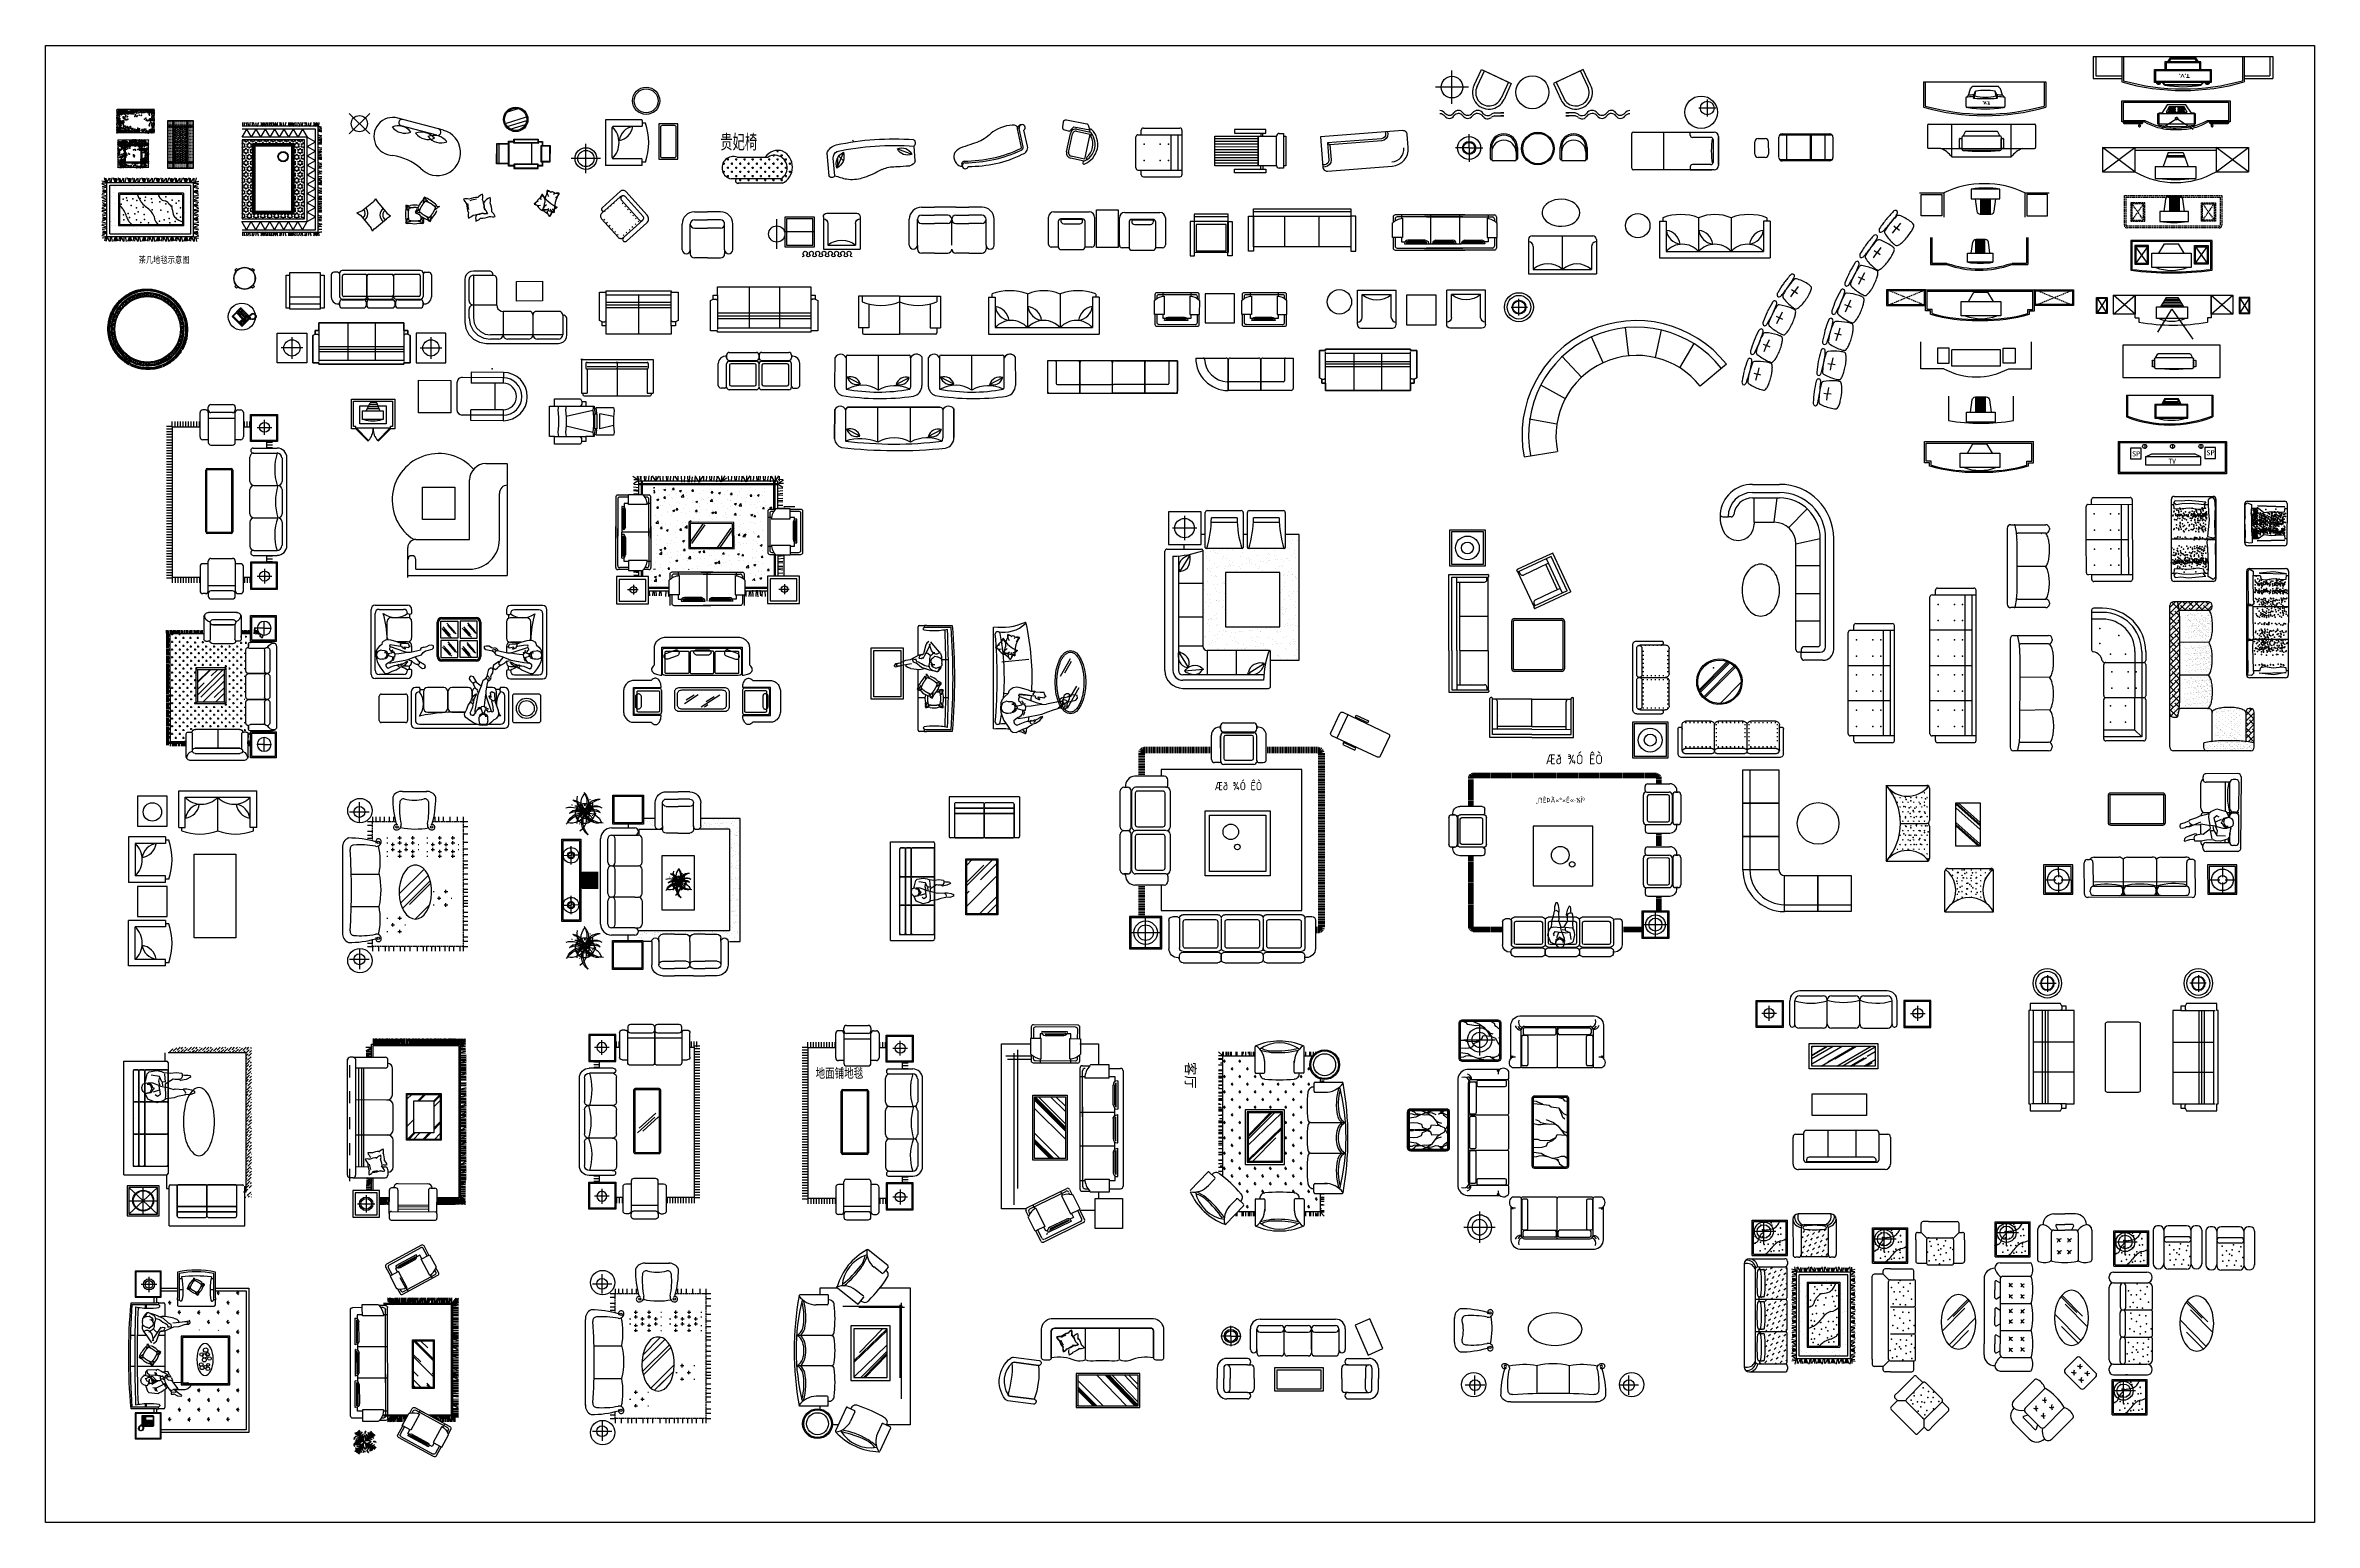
# Model space of a CAD drawing. Extents: x -42728 to 99010, y -18674 to 47645.
# Drawn here: x -38350 to 3559, y -8395 to 18879 of the extents above; entities that cross this region are included whole.
import ezdxf
from ezdxf.enums import TextEntityAlignment as Align

# ---------------------------------------------------------------- set-up
doc = ezdxf.new("R2010")
doc.units = 0
doc.header["$LTSCALE"] = 100
doc.header["$MEASUREMENT"] = 0
for name, pattern in [('ACAD_ISO02W100', [15, 12, -3]), ('ACAD_ISO03W100', [30, 12, -18]), ('CENTER', [50.8, 31.75, -6.35, 6.35, -6.35]), ('DASH', [0.35, 0.25, -0.1]), ('DASHED', [0.75, 0.5, -0.25]), ('DASHED2', [0.375, 0.25, -0.125]), ('HIDDEN', [9.525, 6.35, -3.175])]:
    doc.linetypes.add(name, pattern=pattern)
doc.layers.get('0').update_dxf_attribs({"linetype": 'CONTINUOUS'})
doc.layers.get('DEFPOINTS').update_dxf_attribs({"linetype": 'CONTINUOUS'})
for name, color, linetype in [('01', 3, 'CONTINUOUS'), ('1', 1, 'CONTINUOUS'), ('1-门窗', 3, 'CONTINUOUS'), ('2', 3, 'CONTINUOUS'), ('3', 4, 'CONTINUOUS'), ('4', 251, 'CONTINUOUS'), ('6', 6, 'CONTINUOUS'), ('7', 7, 'CONTINUOUS'), ('9', 9, 'CONTINUOUS'), ('A-FURN', 7, 'CONTINUOUS'), ('ARC-EQUIPMENTS', 7, 'CONTINUOUS'), ('BL2', 9, 'CONTINUOUS'), ('DIM', 3, 'CONTINUOUS'), ('DOOR', 3, 'CONTINUOUS'), ('F', 4, 'CONTINUOUS'), ('FLOOR', 6, 'CONTINUOUS'), ('FUR', 3, 'CONTINUOUS'), ('FURN', 7, 'CONTINUOUS'), ('HATCH', 9, 'CONTINUOUS'), ('HZ', 7, 'CONTINUOUS'), ('JIAJU', 7, 'CONTINUOUS'), ('LAYER1', 9, 'CONTINUOUS'), ('LAYER2', 2, 'CONTINUOUS'), ('LAYER3', 4, 'CONTINUOUS'), ('LAYER5', 8, 'CONTINUOUS'), ('LAYER7', 7, 'CONTINUOUS'), ('LIN-HIDDEN', 4, 'HIDDEN'), ('MC', 5, 'CONTINUOUS'), ('OA_FURNITURE', 7, 'CONTINUOUS'), ('OBJ25', 2, 'CONTINUOUS'), ('PUB_TEXT', 7, 'CONTINUOUS'), ('SEP', 50, 'CONTINUOUS'), ('TEXT', 2, 'CONTINUOUS'), ('WALL', 140, 'CONTINUOUS'), ('WINDOW', 2, 'CONTINUOUS'), ('图层2', 2, 'CONTINUOUS'), ('图层4', 4, 'CONTINUOUS'), ('地面', 8, 'CONTINUOUS'), ('填充', 8, 'CONTINUOUS'), ('填充线', 4, 'CONTINUOUS'), ('墙体', 255, 'CONTINUOUS'), ('墙线', 2, 'CONTINUOUS'), ('字体标注', 3, 'CONTINUOUS'), ('家具', 223, 'CONTINUOUS'), ('家具-8', 8, 'CONTINUOUS'), ('家具线', 3, 'CONTINUOUS'), ('家具线1', 4, 'CONTINUOUS'), ('文字', 9, 'CONTINUOUS'), ('浅', 4, 'CONTINUOUS'), ('深', 5, 'CONTINUOUS'), ('电气', 2, 'CONTINUOUS'), ('门', 1, 'CONTINUOUS'), ('门窗', 1, 'CONTINUOUS')]:
    doc.layers.add(name, color=color, linetype=linetype)
doc.styles.add('_HZTXT', font='txt', dxfattribs={"width": 0.8, "bigfont": 'HZDF.SHX'})
doc.styles.add('COMPLEX', font='COMPLEX')
doc.styles.add('DIM_FONT', font='SIMPLEX.shx', dxfattribs={"width": 0.6})
doc.styles.add('HZDF', font='archs.shx', dxfattribs={"width": 0.8, "bigfont": 'hzdf.shx'})
doc.styles.get("Standard").update_dxf_attribs({"font": 'ISOCP'})
doc.styles.add('注解-01', font='', dxfattribs={"width": 0.8, "height": 3.5})
doc.styles.get('注解-01').set_extended_font_data('SimSun')

msp = doc.modelspace()

# ---------------------------------------------------------------- texts
at = {"color": 7, "style": 'DIM_FONT', "width": 0.8, "flags": 9}
for tag, s in [('XSIZE', '2100'), ('YSIZE', '840')]:
    msp.add_attdef(tag, (-36711.97557, -933.77644), s, height=0.5, rotation=90, dxfattribs=at)
at = {"layer": 'DOOR', "insert": (-16756.79617, 5276.98125), "char_height": 150, "width": 2047.1263, "attachment_point": 1}
msp.add_mtext('Æð ¾Ó ÊÒ', dxfattribs=at)

# ---------------------------------------------------------------- blocks, each defined once
blk = doc.blocks.new('A$C389A68A5')
at = {"color": 8}
blk.add_arc((2874, 98), 18.5, 279.0234, 0, dxfattribs=at)
at = {"layer": '图层4'}
for p, q in [((3239, 2130), (3239, 1707)), ((297, 1722), (4, 1355)), ((322, 1725), (435, 1635)), ((3274, 1762), (3214, 1631)), ((3298, 1771), (3724, 1575)), ((438, 1609), (317, 1459)), ((863, 1269), (743, 1118)), ((1001, 1181), (888, 1271)), ((3223, 1607), (3398, 1527)), ((1004, 1156), (694, 769)), ((2911, 972), (2971, 1103)), ((2920, 948), (3347, 753)), ((2995, 1112), (3170, 1031)), ((837, 618), (837, 98)), ((837, 618), (1004, 618)), ((1022, 600), (1022, 399)), ((2707, 600), (2707, 399)), ((2892, 618), (2725, 618)), ((2892, 618), (2892, 98))]:
    blk.add_line(p, q, dxfattribs=at)
at = {"layer": '图层4', "color": 8}
for p, q in [((2753, 1972), (982, 1972)), ((2371, 1949), (1019, 1949)), ((1048, 892), (1048, 1994)), ((1063, 1186), (1063, 2030)), ((1463, 1709), (2055, 1093)), ((1493, 1710), (2085, 1093)), ((1761, 1710), (2353, 1094)), ((1873, 1710), (2360, 1221)), ((1913, 1710), (2360, 1269)), ((1942, 1710), (2360, 1304)), ((1463, 1622), (1898, 1196)), ((1584, 675), (1584, 37)), ((2145, 675), (2145, 37))]:
    blk.add_line(p, q, dxfattribs=at)
at = {"layer": '图层4'}
for points in [[(706, 1574), (706, 2130), (3239, 2130)], [(837, 473), (706, 473), (706, 802)], [(2944, 473), (2892, 473)], [(3239, 802), (3239, 696)]]:
    blk.add_lwpolyline(points, dxfattribs=at)
for points in [[(2416, 1766), (1407, 1766), (1407, 1037), (2416, 1037)], [(2360, 1710), (1463, 1710), (1463, 1093), (2360, 1093)]]:
    blk.add_lwpolyline(points, close=True, dxfattribs=at)
blk.add_circle((3215, 422), 275, dxfattribs=at)
at = {"layer": '图层4', "color": 8}
for radius in [255, 203]:
    blk.add_circle((3215, 422), radius, dxfattribs=at)
at = {"layer": '图层4'}
for centre, radius, start, end in [((311, 1710), 18, 51.3214, 141.3214), ((460, 1633), 93.9, 52.8251, 150.2604), ((-845, -430), 2535, 45.1537, 57.4892), ((3192, 1618), 93.9, 56.4148, 153.8502), ((3290, 1755), 18, 65.3538, 155.3538), ((18, 1344), 18, 141.3214, 222.2981), ((40, 1693), 363, 264.3708, 321.0853), ((1001, 1877), 1136, 208.6784, 253.9644), ((424, 1620), 18, 321.3214, 51.3214), ((877, 1257), 18, 51.3214, 141.3214), ((881, 1296), 93.9, 312.3825, 49.8178), ((5284, 361), 2535, 149.186, 161.5216), ((3230, 1624), 18, 155.3538, 245.3538), ((2598, 1594), 1136, 312.7108, 357.9968), ((3540, 1861), 363, 246.9518, 302.2802), ((3716, 1559), 18, 344.3772, 65.3538), ((1032, 899), 363, 142.9195, 201.0617), ((990, 1167), 18, 321.3214, 51.3214), ((2967, 1128), 93.9, 156.8574, 254.2927), ((2928, 965), 18, 155.3538, 245.3538), ((2988, 1095), 18, 65.3538, 155.3538), ((3010, 706), 363, 8.4273, 63.7557), ((1025, 633), 96.7, 91.5036, 188.9389), ((1004, 600), 18.5, 0, 90), ((1277, -1429), 2174, 83.2685, 96.7315), ((1521, 668), 63.2, 6.8277, 79.85), ((1647, 668), 63.2, 100.15, 173.1723), ((1865, -1022), 1767, 82.5494, 97.4506), ((2083, 668), 63.2, 6.8277, 79.85), ((2208, 668), 63.2, 100.15, 173.1723), ((2452, -1429), 2174, 83.2685, 96.7315), ((2704, 633), 96.7, 351.0611, 88.4964), ((2725, 600), 18.5, 90, 180), ((3354, 769), 18, 245.3538, 326.3304), ((856, 98), 18.5, 180, 260.9766), ((617, 410), 406, 305.5438, 358.326), ((1865, 5712), 5722, 259.8136, 280.1864), ((3113, 410), 406, 181.674, 234.4562)]:
    blk.add_arc(centre, radius, start, end, dxfattribs=at)
at = {"layer": '图层4', "color": 8}
for centre, radius, start, end in [((720, 1524), 650, 196.9456, 265.6093), ((12, 831), 482, 52.7149, 77.5895), ((-464, -32), 1493, 59.2129, 66.7918), ((4833, 591), 1528, 150.3769, 169.3028), ((3009, 1405), 650, 301.0659, 9.7296), ((5205, 484), 1879, 153.7633, 167.883), ((4765, 545), 1493, 139.8835, 147.4623), ((3953, 1103), 482, 129.0857, 153.9603), ((-545, -22), 1528, 37.3724, 56.2983), ((-829, -285), 1879, 38.7922, 52.9119), ((1863, 3865), 3839, 255.8598, 284.1756), ((1243, -862), 1069, 78.2505, 106.1956), ((1243, -862), 1033, 78.2505, 105.6736), ((1402, -42), 198, 23.47, 75.1006), ((1396, -46), 240, 38.5051, 73.755), ((1772, -46), 240, 106.245, 141.4949), ((1766, -42), 198, 104.8994, 156.53), ((1865, -322), 531, 72.3354, 107.6646), ((1865, -322), 494, 72.3354, 107.6646), ((1964, -42), 198, 23.47, 75.1006), ((1958, -46), 240, 38.5051, 73.755), ((2333, -46), 240, 106.245, 141.4949), ((2327, -42), 198, 104.8994, 156.53), ((2486, -862), 1069, 73.8044, 101.7495), ((2486, -862), 1033, 74.4016, 101.7495)]:
    blk.add_arc(centre, radius, start, end, dxfattribs=at)
blk = doc.blocks.new('A$C2C7C2156')
at = {"layer": '图层2'}
blk.add_blockref('A$C389A68A5', (0, 0), dxfattribs=at)
blk = doc.blocks.new('A$C70BB1246')
at = {"color": 8}
blk.add_arc((775, 2955), 18.5, 99.0234, 180, dxfattribs=at)
at = {"layer": '图层4'}
for p, q in [((756, 2454), (756, 2955)), ((1503, 2378), (1503, 3017)), ((2065, 2378), (2065, 3017)), ((2812, 2454), (2812, 2955)), ((696, 2548), (756, 2548)), ((733, 2575), (733, 2623)), ((746, 2548), (746, 2623)), ((942, 2454), (942, 2687)), ((2626, 2454), (2626, 2687)), ((2812, 2548), (3152, 2548)), ((2813, 2548), (2813, 2623)), ((2816, 2548), (2816, 2623)), ((2879, 2570), (2879, 2623)), ((2883, 2548), (2883, 2623)), ((2919, 2548), (2919, 2623)), ((2952, 2548), (2952, 2623)), ((3016, 2548), (3016, 2596)), ((3021, 2548), (3021, 2554)), ((3023, 2548), (3023, 2623)), ((3091, 2548), (3091, 2575)), ((3126, 2548), (3126, 2623)), ((3152, 2548), (3152, 2623)), ((3152, 2548), (3227, 2623)), ((3152, 2548), (3152, 2251)), ((3152, 2548), (3227, 2548)), ((571, 2251), (102, 2251)), ((197, 2461), (218, 2461)), ((197, 2420), (272, 2420)), ((197, 2369), (272, 2369)), ((197, 2357), (272, 2357)), ((197, 2350), (272, 2350)), ((197, 2281), (272, 2281)), ((272, 2251), (272, 2410)), ((510, 2319), (483, 2345)), ((510, 2319), (510, 2356)), ((510, 2319), (536, 2345)), ((589, 2233), (589, 2089)), ((651, 2177), (625, 2204)), ((651, 2177), (651, 2215)), ((651, 2177), (678, 2204)), ((793, 2319), (766, 2345)), ((775, 2435), (923, 2435)), ((793, 2319), (793, 2356)), ((793, 2319), (819, 2345)), ((934, 2177), (907, 2204)), ((934, 2177), (934, 2215)), ((934, 2177), (960, 2204)), ((1217, 2177), (1190, 2204)), ((1217, 2177), (1217, 2215)), ((1217, 2177), (1243, 2204)), ((1500, 2177), (1473, 2204)), ((1500, 2177), (1500, 2215)), ((1500, 2177), (1526, 2204)), ((1783, 2177), (1756, 2204)), ((1783, 2177), (1783, 2215)), ((1783, 2177), (1809, 2204)), ((2065, 2177), (2039, 2204)), ((2065, 2177), (2065, 2215)), ((2065, 2177), (2092, 2204)), ((2348, 2177), (2322, 2204)), ((2348, 2177), (2348, 2215)), ((2348, 2177), (2375, 2204)), ((2631, 2177), (2605, 2204)), ((2631, 2177), (2631, 2215)), ((2631, 2177), (2658, 2204)), ((2793, 2435), (2645, 2435)), ((2772, 2319), (2746, 2345)), ((2772, 2319), (2772, 2356)), ((2772, 2319), (2799, 2345)), ((2914, 2460), (2887, 2487)), ((2910, 2233), (2910, 2089)), ((2914, 2460), (2914, 2498)), ((2914, 2460), (2940, 2487)), ((2928, 2251), (3397, 2251)), ((3055, 2319), (3029, 2345)), ((3055, 2319), (3055, 2356)), ((3055, 2319), (3082, 2345)), ((3152, 2507), (3227, 2507)), ((3152, 2420), (3227, 2420)), ((3152, 2357), (3227, 2357)), ((3152, 2350), (3227, 2350)), ((3152, 2281), (3227, 2281)), ((3152, 2254), (3227, 2254)), ((3160, 2369), (3227, 2369)), ((3167, 2461), (3227, 2461)), ((3178, 2489), (3227, 2489)), ((571, 2071), (362, 2071)), ((793, 2036), (766, 2062)), ((793, 1753), (766, 1780)), ((793, 2036), (793, 2073)), ((793, 2036), (819, 2062)), ((793, 1753), (793, 1791)), ((793, 1753), (819, 1780)), ((934, 1895), (907, 1921)), ((934, 1895), (934, 1932)), ((934, 1895), (960, 1921)), ((1075, 2036), (1049, 2062)), ((1075, 1753), (1049, 1780)), ((1075, 2036), (1075, 2073)), ((1075, 2036), (1102, 2062)), ((1075, 1753), (1075, 1791)), ((1075, 1753), (1102, 1780)), ((1217, 1895), (1190, 1921)), ((1217, 1895), (1217, 1932)), ((1217, 1895), (1243, 1921)), ((1807, 1218), (1320, 1707)), ((1919, 1218), (1327, 1834)), ((1358, 2036), (1332, 2062)), ((1358, 2036), (1358, 2073)), ((1358, 2036), (1385, 2062)), ((1500, 1895), (1473, 1921)), ((1500, 1895), (1500, 1932)), ((1500, 1895), (1526, 1921)), ((2187, 1218), (1594, 1835)), ((1641, 2036), (1615, 2062)), ((2217, 1219), (1625, 1835)), ((1641, 2036), (1641, 2073)), ((1641, 2036), (1668, 2062)), ((1783, 1895), (1756, 1921)), ((2217, 1306), (1782, 1732)), ((1783, 1895), (1783, 1932)), ((1783, 1895), (1809, 1921)), ((1924, 2036), (1897, 2062)), ((1924, 2036), (1924, 2073)), ((1924, 2036), (1950, 2062)), ((2065, 1895), (2039, 1921)), ((2065, 1895), (2065, 1932)), ((2065, 1895), (2092, 1921)), ((2207, 2036), (2180, 2062)), ((2207, 2036), (2207, 2073)), ((2207, 2036), (2233, 2062)), ((2348, 1895), (2322, 1921)), ((2348, 1895), (2348, 1932)), ((2348, 1895), (2375, 1921)), ((2490, 2036), (2463, 2062)), ((2490, 1753), (2463, 1780)), ((2490, 2036), (2490, 2073)), ((2490, 2036), (2516, 2062)), ((2490, 1753), (2490, 1791)), ((2490, 1753), (2516, 1780)), ((2631, 1895), (2605, 1921)), ((2631, 1895), (2631, 1932)), ((2631, 1895), (2658, 1921)), ((2772, 2036), (2746, 2062)), ((2772, 2036), (2772, 2073)), ((2772, 2036), (2799, 2062)), ((2928, 2071), (3137, 2071)), ((571, 1346), (102, 1346)), ((197, 1322), (272, 1322)), ((197, 1310), (272, 1310)), ((197, 1268), (272, 1268)), ((272, 749), (272, 1346)), ((571, 1526), (362, 1526)), ((589, 1364), (589, 1508)), ((651, 1329), (625, 1355)), ((651, 1329), (651, 1366)), ((651, 1329), (678, 1355)), ((793, 1470), (766, 1497)), ((793, 1470), (793, 1508)), ((793, 1470), (819, 1497)), ((934, 1612), (907, 1638)), ((934, 1329), (907, 1355)), ((934, 1612), (934, 1649)), ((934, 1612), (960, 1638)), ((934, 1329), (934, 1366)), ((934, 1329), (960, 1355)), ((1075, 1470), (1049, 1497)), ((1075, 1470), (1075, 1508)), ((1075, 1470), (1102, 1497)), ((1217, 1612), (1190, 1638)), ((1217, 1329), (1190, 1355)), ((1217, 1612), (1217, 1649)), ((1217, 1612), (1243, 1638)), ((1217, 1329), (1217, 1366)), ((1217, 1329), (1243, 1355)), ((1767, 1218), (1320, 1659)), ((1738, 1218), (1320, 1624)), ((2348, 1612), (2322, 1638)), ((2348, 1329), (2322, 1355)), ((2348, 1612), (2348, 1649)), ((2348, 1612), (2375, 1638)), ((2348, 1329), (2348, 1366)), ((2348, 1329), (2375, 1355)), ((2490, 1470), (2463, 1497)), ((2490, 1470), (2490, 1508)), ((2490, 1470), (2516, 1497)), ((2631, 1612), (2605, 1638)), ((2631, 1329), (2605, 1355)), ((2631, 1612), (2631, 1649)), ((2631, 1612), (2658, 1638)), ((2631, 1329), (2631, 1366)), ((2631, 1329), (2658, 1355)), ((2772, 1470), (2746, 1497)), ((2772, 1470), (2772, 1508)), ((2772, 1470), (2799, 1497)), ((2910, 1364), (2910, 1508)), ((2928, 1526), (3137, 1526)), ((2928, 1346), (3397, 1346)), ((3152, 1346), (3152, 1023)), ((3152, 1322), (3227, 1322)), ((3152, 1310), (3227, 1310)), ((3152, 1268), (3227, 1268)), ((197, 1241), (272, 1241)), ((197, 1219), (228, 1219)), ((197, 1171), (272, 1171)), ((197, 1130), (229, 1130)), ((197, 1102), (272, 1102)), ((197, 1012), (272, 1012)), ((197, 992), (272, 992)), ((197, 908), (269, 908)), ((197, 894), (272, 894)), ((197, 855), (272, 855)), ((207, 1115), (272, 1115)), ((263, 1130), (272, 1130)), ((368, 1046), (342, 1072)), ((368, 1046), (368, 1083)), ((368, 1046), (395, 1072)), ((510, 1187), (483, 1214)), ((510, 905), (483, 931)), ((510, 1187), (510, 1225)), ((510, 1187), (536, 1214)), ((510, 905), (510, 942)), ((510, 905), (536, 931)), ((651, 1046), (625, 1072)), ((651, 1046), (651, 1083)), ((651, 1046), (678, 1072)), ((793, 1187), (766, 1214)), ((793, 905), (766, 931)), ((793, 1187), (793, 1225)), ((793, 1187), (819, 1214)), ((793, 905), (793, 942)), ((793, 905), (819, 931)), ((934, 1046), (907, 1072)), ((934, 1046), (934, 1083)), ((934, 1046), (960, 1072)), ((1075, 1187), (1049, 1214)), ((1075, 905), (1049, 931)), ((1075, 1187), (1075, 1225)), ((1075, 1187), (1102, 1214)), ((1075, 905), (1075, 942)), ((1075, 905), (1102, 931)), ((1217, 1046), (1190, 1072)), ((1217, 1046), (1217, 1083)), ((1217, 1046), (1243, 1072)), ((1358, 905), (1332, 931)), ((1358, 905), (1358, 942)), ((1358, 905), (1385, 931)), ((1500, 1046), (1473, 1072)), ((1500, 1046), (1500, 1083)), ((1500, 1046), (1526, 1072)), ((1641, 905), (1615, 931)), ((1641, 905), (1641, 942)), ((1641, 905), (1668, 931)), ((1783, 1046), (1756, 1072)), ((1783, 1046), (1783, 1083)), ((1783, 1046), (1809, 1072)), ((1924, 905), (1897, 931)), ((1924, 905), (1924, 942)), ((1924, 905), (1950, 931)), ((2065, 1046), (2039, 1072)), ((2065, 1046), (2065, 1083)), ((2065, 1046), (2092, 1072)), ((2207, 905), (2180, 931)), ((2207, 905), (2207, 942)), ((2207, 905), (2233, 931)), ((2348, 1046), (2322, 1072)), ((2348, 1046), (2348, 1083)), ((2348, 1046), (2375, 1072)), ((2490, 1187), (2463, 1214)), ((2490, 905), (2463, 931)), ((2490, 1187), (2490, 1225)), ((2490, 1187), (2516, 1214)), ((2490, 905), (2490, 942)), ((2490, 905), (2516, 931)), ((2631, 1046), (2605, 1072)), ((2631, 1046), (2631, 1083)), ((2631, 1046), (2658, 1072)), ((2772, 1187), (2746, 1214)), ((2772, 1187), (2772, 1225)), ((2772, 1187), (2799, 1214)), ((3011, 1131), (2912, 1026)), ((2913, 1001), (3065, 857)), ((3055, 1187), (3029, 1214)), ((3037, 1132), (3378, 810)), ((3055, 1187), (3055, 1225)), ((3055, 1187), (3082, 1214)), ((3152, 1241), (3227, 1241)), ((3152, 1219), (3227, 1219)), ((3152, 1171), (3227, 1171)), ((3152, 1130), (3227, 1130)), ((3152, 1102), (3227, 1102)), ((3163, 1012), (3227, 1012)), ((3184, 992), (3227, 992)), ((3209, 1115), (3227, 1115)), ((197, 825), (272, 825)), ((197, 805), (272, 805)), ((197, 755), (272, 755)), ((272, 749), (197, 749)), ((272, 749), (197, 674)), ((2492, 749), (272, 749)), ((272, 749), (272, 674)), ((317, 674), (317, 749)), ((332, 674), (332, 749)), ((368, 763), (342, 790)), ((368, 763), (368, 801)), ((368, 763), (395, 790)), ((401, 707), (401, 749)), ((435, 674), (435, 749)), ((525, 674), (525, 749)), ((539, 674), (539, 749)), ((539, 674), (539, 733)), ((594, 674), (594, 749)), ((651, 763), (625, 790)), ((642, 674), (642, 749)), ((651, 763), (651, 801)), ((651, 763), (678, 790)), ((664, 674), (664, 749)), ((676, 674), (676, 749)), ((733, 674), (733, 749)), ((746, 674), (746, 749)), ((802, 674), (802, 749)), ((814, 674), (814, 749)), ((849, 674), (849, 681)), ((872, 674), (872, 749)), ((934, 763), (907, 790)), ((934, 763), (934, 801)), ((934, 763), (960, 790)), ((941, 674), (941, 749)), ((951, 674), (951, 749)), ((953, 674), (953, 749)), ((1010, 674), (1010, 749)), ((1056, 674), (1056, 749)), ((1080, 674), (1080, 749)), ((1089, 674), (1089, 749)), ((1149, 674), (1149, 691)), ((1160, 674), (1160, 722)), ((1217, 763), (1190, 790)), ((1217, 763), (1217, 801)), ((1217, 763), (1243, 790)), ((1218, 674), (1218, 712)), ((1227, 674), (1227, 749)), ((1263, 674), (1263, 749)), ((1288, 674), (1288, 749)), ((1357, 712), (1357, 749)), ((1364, 733), (1364, 749)), ((1364, 674), (1364, 698)), ((1367, 674), (1367, 749)), ((1427, 691), (1427, 749)), ((1470, 674), (1470, 749)), ((1500, 763), (1473, 790)), ((1496, 674), (1496, 749)), ((1500, 763), (1500, 801)), ((1500, 763), (1526, 790)), ((1502, 674), (1502, 749)), ((1565, 674), (1565, 749)), ((1574, 674), (1574, 749)), ((1635, 674), (1635, 749)), ((1640, 674), (1640, 749)), ((1677, 674), (1677, 749)), ((1704, 674), (1704, 749)), ((1783, 763), (1756, 790)), ((1773, 674), (1773, 749)), ((1777, 698), (1777, 749)), ((1781, 674), (1781, 749)), ((1783, 763), (1783, 801)), ((1783, 763), (1809, 790)), ((1843, 674), (1843, 749)), ((1884, 674), (1884, 749)), ((1912, 674), (1912, 733)), ((1915, 674), (1915, 724)), ((1981, 674), (1981, 749)), ((2065, 763), (2039, 790)), ((2051, 674), (2051, 749)), ((2053, 674), (2053, 749)), ((2065, 763), (2065, 801)), ((2065, 763), (2092, 790)), ((2091, 674), (2091, 749)), ((2189, 733), (2189, 749)), ((2190, 674), (2190, 749)), ((2195, 674), (2195, 749)), ((2259, 674), (2259, 749)), ((2298, 701), (2298, 749)), ((2348, 763), (2322, 790)), ((2328, 674), (2328, 749)), ((2328, 674), (2328, 749)), ((2348, 763), (2348, 801)), ((2348, 763), (2375, 790)), ((2397, 674), (2397, 749)), ((2402, 674), (2402, 749)), ((2415, 499), (2513, 604)), ((2415, 473), (2756, 151)), ((2466, 715), (2466, 749)), ((2467, 717), (2467, 749)), ((2539, 604), (2691, 461))]:
    blk.add_line(p, q, dxfattribs=at)
for points in [[(1264, 1162), (2273, 1162), (2273, 1891), (1264, 1891)], [(1304, 1202), (2233, 1202), (2233, 1851), (1304, 1851)], [(1320, 1218), (2217, 1218), (2217, 1835), (1320, 1835)]]:
    blk.add_lwpolyline(points, close=True, dxfattribs=at)
for radius in [275, 255, 203]:
    blk.add_circle((434, 2632), radius, dxfattribs=at)
for centre, radius, start, end in [((1784, -2659), 5722, 79.8136, 100.1864), ((536, 2643), 406, 358.326, 54.4562), ((1785, -811), 3839, 75.8598, 104.1756), ((1322, 3095), 198, 284.8994, 336.53), ((1315, 3100), 240, 286.245, 321.4949), ((1685, 3095), 198, 203.47, 255.1006), ((1691, 3100), 240, 218.5051, 253.755), ((1883, 3095), 198, 284.8994, 336.53), ((1877, 3100), 240, 286.245, 321.4949), ((2246, 3095), 198, 203.47, 255.1006), ((2252, 3100), 240, 218.5051, 253.755), ((3032, 2643), 406, 125.5438, 181.674), ((2793, 2955), 18.5, 0, 80.9766), ((1162, 3916), 1069, 253.8044, 281.7495), ((1162, 3916), 1033, 254.4016, 281.7495), ((1784, 3375), 531, 252.3354, 287.6646), ((1784, 3375), 494, 252.3354, 287.6646), ((2406, 3916), 1069, 258.2505, 286.1956), ((2406, 3916), 1033, 258.2505, 285.6736), ((1133, 1799), 1136, 157.357, 202.643), ((681, 1799), 650, 145.7121, 214.3758), ((102, 2233), 18, 90, 170.9766), ((388, 2434), 363, 213.0736, 271.598), ((-1699, 1721), 1879, 358.4095, 12.5293), ((-1317, 1779), 1528, 355.0231, 13.949), ((571, 2233), 18, 0, 90), ((603, 2069), 93.9, 1.5036, 98.9389), ((775, 2454), 18.5, 180, 270), ((944, 2420), 96.7, 171.0611, 268.4964), ((923, 2454), 18.5, 270, 0), ((1197, 4482), 2174, 263.2685, 276.7315), ((1440, 2386), 63.2, 280.15, 353.1723), ((1566, 2386), 63.2, 186.8277, 259.85), ((1784, 4075), 1767, 262.5494, 277.4506), ((2002, 2386), 63.2, 280.15, 353.1723), ((2127, 2386), 63.2, 186.8277, 259.85), ((2371, 4482), 2174, 263.2685, 276.7315), ((2645, 2454), 18.5, 180, 270), ((2623, 2420), 96.7, 271.5036, 8.9389), ((2793, 2454), 18.5, 270, 0), ((2896, 2069), 93.9, 81.0611, 178.4964), ((2928, 2233), 18, 90, 180), ((3111, 2434), 363, 268.402, 326.9264), ((4816, 1779), 1528, 166.051, 184.9769), ((5199, 1721), 1879, 167.4707, 181.5905), ((2818, 1799), 650, 325.6242, 34.2879), ((3397, 2233), 18, 9.0234, 90), ((2367, 1799), 1136, 337.357, 22.643), ((571, 2089), 18, 270, 0), ((-1823, 1799), 2535, 353.8322, 6.1678), ((5322, 1799), 2535, 173.8322, 186.1678), ((2928, 2089), 18, 180, 270), ((388, 1163), 363, 88.402, 146.9264), ((102, 1364), 18, 189.0234, 270), ((-303, 1680), 482, 333.7319, 358.6066), ((-1273, 1848), 1493, 344.5297, 352.1086), ((571, 1508), 18, 0, 90), ((571, 1364), 18, 270, 360), ((603, 1529), 93.9, 261.0611, 358.4964), ((2896, 1529), 93.9, 181.5036, 278.9389), ((2928, 1508), 18, 90, 180), ((2928, 1364), 18, 180, 270), ((3111, 1163), 363, 33.0736, 91.598), ((4773, 1848), 1493, 187.8914, 195.4703), ((3802, 1680), 482, 181.3934, 206.2681), ((3397, 1364), 18, 270, 350.9766), ((4467, -840), 2535, 130.4902, 142.8258), ((2887, 1021), 93.9, 37.719, 135.1544), ((2925, 1014), 18, 136.658, 226.658), ((3024, 1119), 18, 46.658, 136.658), ((3295, 1139), 363, 225.06, 283.5844), ((2428, 486), 18, 136.658, 226.658), ((2517, 629), 93.9, 138.1616, 235.5969), ((2526, 591), 18, 46.658, 136.658), ((2422, 215), 363, 349.7315, 48.256), ((2317, 1188), 1136, 294.015, 339.301), ((4101, -427), 1493, 144.5494, 152.1283), ((2646, 879), 650, 282.2822, 350.9459), ((3280, 117), 482, 138.0514, 162.9261), ((4085, -508), 1528, 122.709, 141.6349), ((4323, -812), 1879, 124.1287, 138.2484), ((3365, 797), 18, 325.6814, 46.658)]:
    blk.add_arc(centre, radius, start, end, dxfattribs=at)
at = {"layer": '图层4', "insert": (877, 244), "char_height": 180, "width": 10000, "attachment_point": 3}
blk.add_mtext('\\f楷体_GB2312|b0|i0|c134|p49;客厅', dxfattribs=at)
blk = doc.blocks.new('A$C1AAD5B3D')
at = {"layer": '图层4'}
for p, q in [((254, 1160), (254, 1347)), ((614, 913), (614, 1293)), ((734, 913), (734, 1293)), ((794, 1473), (2186, 1473)), ((794, 1353), (1178, 1353)), ((1238, 853), (1238, 1293)), ((1298, 1353), (1682, 1353)), ((1742, 1293), (1742, 913)), ((1742, 913), (1742, 1293)), ((1802, 1353), (2186, 1353)), ((2246, 1293), (2246, 913)), ((2366, 1293), (2366, 913)), ((254, 1160), (66, 1160)), ((254, 1160), (254, 972)), ((254, 1160), (441, 1160)), ((734, 913), (734, 853)), ((734, 913), (734, 853)), ((794, 1233), (1178, 1233)), ((1298, 1233), (1682, 1233)), ((1742, 913), (1742, 853)), ((1742, 913), (1742, 853)), ((1802, 1233), (2186, 1233)), ((2246, 913), (2246, 853)), ((0, 567), (0, 374)), ((120, 567), (120, 374)), ((560, 747), (180, 747)), ((560, 627), (180, 627)), ((240, 567), (240, 374)), ((560, 627), (620, 627)), ((680, 374), (680, 567)), ((1178, 793), (794, 793)), ((1682, 793), (1298, 793)), ((1802, 793), (2186, 793)), ((2299, 374), (2299, 567)), ((2419, 627), (2359, 627)), ((2419, 747), (2799, 747)), ((2419, 627), (2799, 627)), ((2739, 567), (2739, 374)), ((2859, 567), (2859, 374)), ((2979, 567), (2979, 374)), ((0, 180), (0, 374)), ((120, 180), (120, 374)), ((560, 120), (180, 120)), ((240, 180), (240, 374)), ((560, 120), (620, 120)), ((560, 120), (620, 120)), ((680, 374), (680, 180)), ((2299, 374), (2299, 180)), ((2419, 120), (2359, 120)), ((2419, 120), (2359, 120)), ((2419, 120), (2799, 120)), ((2739, 180), (2739, 374)), ((2859, 180), (2859, 374)), ((2979, 180), (2979, 374)), ((560, 0), (180, 0)), ((2419, 0), (2799, 0))]:
    blk.add_line(p, q, dxfattribs=at)
for points in [[(2547, 1359), (2787, 809), (3062, 929), (2822, 1479)], [(1955, 580), (1955, 141), (1067, 141), (1067, 580)], [(1915, 540), (1915, 181), (1107, 181), (1107, 540)]]:
    blk.add_lwpolyline(points, close=True, dxfattribs=at)
for radius in [172, 124, 100]:
    blk.add_circle((254, 1160), radius, dxfattribs=at)
for centre, radius, start, end in [((794, 1293), 180, 90, 180), ((794, 1293), 60, 90, 270), ((1178, 1293), 60, 270, 90), ((1298, 1293), 60, 90, 270), ((1682, 1293), 60, 270, 90), ((1802, 1293), 60, 90, 270), ((2186, 1293), 180, 0, 90), ((2186, 1293), 60, 270, 90), ((674, 913), 60, 180, 0), ((794, 853), 60, 180, 270), ((1178, 853), 60, 270, 0), ((1298, 853), 60, 180, 270), ((1682, 853), 60, 270, 0), ((1802, 853), 60, 180, 270), ((2186, 853), 60, 270, 0), ((2306, 913), 60, 180, 0), ((180, 567), 180, 90, 180), ((180, 567), 60, 0, 180), ((560, 687), 60, 270, 90), ((620, 567), 60, 0, 90), ((2359, 567), 60, 90, 180), ((2419, 687), 60, 90, 270), ((2799, 567), 60, 0, 180), ((2799, 567), 180, 0, 90), ((180, 180), 180, 180, 270), ((180, 180), 60, 180, 0), ((560, 60), 60, 270, 90), ((620, 180), 60, 270, 0), ((2359, 180), 60, 180, 270), ((2419, 60), 60, 90, 270), ((2799, 180), 60, 180, 0), ((2799, 180), 180, 270, 0)]:
    blk.add_arc(centre, radius, start, end, dxfattribs=at)
for p in [(1200, 793), (1704, 793), (1779, 793)]:
    blk.add_point(p, dxfattribs=at)
blk = doc.blocks.new('A$C3899112C')
at = {"layer": '家具'}
for p, q in [((548, 3973), (547, 3762)), ((587, 3934), (586, 3762)), ((1406, 4009), (588, 4013)), ((1366, 3969), (627, 3973)), ((750, 3847), (712, 3847)), ((712, 3847), (712, 3761)), ((740, 3889), (740, 3883)), ((1217, 3886), (740, 3889)), ((1185, 3860), (772, 3862)), ((805, 3816), (1150, 3814)), ((806, 3843), (1151, 3841)), ((1279, 3844), (1206, 3844)), ((1217, 3880), (1217, 3886)), ((1279, 3758), (1279, 3844)), ((1404, 3757), (1405, 3929)), ((1444, 3757), (1445, 3969)), ((0, 614), (0, 3663)), ((0, 3663), (532, 3663)), ((545, 3435), (79, 3435)), ((545, 3374), (107, 3374)), ((223, 3490), (223, 687)), ((292, 3552), (292, 989)), ((533, 3762), (531, 3477)), ((547, 3762), (533, 3762)), ((545, 3463), (545, 3352)), ((732, 3761), (547, 3762)), ((585, 3433), (584, 3391)), ((710, 3388), (710, 3311)), ((730, 3386), (732, 3761)), ((1257, 3383), (1259, 3758)), ((1259, 3758), (1444, 3757)), ((1276, 3308), (1277, 3385)), ((1402, 3387), (1403, 3429)), ((1442, 3347), (1443, 3458)), ((1444, 3757), (1458, 3757)), ((1447, 3663), (1789, 3663)), ((1458, 3757), (1457, 3472)), ((1789, 3663), (1789, 3274)), ((584, 3312), (1402, 3308)), ((624, 3352), (1363, 3348)), ((1445, 3209), (1445, 987)), ((1445, 3057), (1538, 3057)), ((1493, 3257), (1628, 3257)), ((1493, 2317), (1493, 3161)), ((1536, 3033), (1989, 3033)), ((1989, 3274), (1644, 3274)), ((1989, 3209), (1989, 3274)), ((1989, 3033), (1989, 3209)), ((1989, 3209), (2197, 3209)), ((1989, 3057), (2093, 3057)), ((2093, 3057), (2093, 2968)), ((2112, 2943), (2112, 2493)), ((2137, 2981), (2144, 2981)), ((2144, 2981), (2144, 2456)), ((2245, 3161), (2245, 1035)), ((578, 1514), (578, 2714)), ((578, 2714), (1209, 2714)), ((608, 1544), (608, 2684)), ((608, 2684), (1179, 2684)), ((1179, 2101), (608, 2671)), ((1179, 2075), (608, 2645)), ((1179, 2049), (608, 2620)), ((1179, 2126), (621, 2684)), ((1179, 2183), (678, 2684)), ((1179, 2410), (905, 2684)), ((1179, 2509), (1004, 2684)), ((1179, 2684), (1179, 1544)), ((1209, 2714), (1209, 1514)), ((2057, 2534), (2057, 2901)), ((2057, 2534), (2088, 2463)), ((2088, 2532), (2109, 2496)), ((2089, 2534), (2089, 2901)), ((1179, 1899), (608, 2470)), ((1445, 2403), (2093, 2403)), ((1493, 2499), (1493, 1035)), ((2056, 2281), (2088, 2338)), ((2057, 2282), (2057, 1914)), ((2088, 2463), (2144, 2456)), ((2088, 2338), (2144, 2358)), ((2088, 2285), (2112, 2317)), ((2089, 2282), (2089, 1914)), ((2093, 2338), (2093, 2463)), ((2112, 1873), (2112, 2317)), ((2144, 1834), (2144, 2358)), ((1077, 1544), (608, 2013)), ((963, 1544), (608, 1898)), ((931, 1544), (608, 1867)), ((910, 1544), (608, 1846)), ((892, 1544), (608, 1827)), ((1449, 1779), (2093, 1779)), ((2060, 1659), (2092, 1715)), ((2092, 1715), (2148, 1735)), ((2092, 1662), (2116, 1694)), ((2093, 1715), (2093, 1847)), ((2116, 1250), (2116, 1694)), ((2137, 1834), (2144, 1834)), ((2148, 1211), (2148, 1735)), ((1209, 1514), (578, 1514)), ((1179, 1544), (608, 1544)), ((2060, 1659), (2060, 1291)), ((2092, 1659), (2092, 1291)), ((468, 631), (1203, 991)), ((521, 613), (1185, 938)), ((1090, 936), (1124, 867)), ((1105, 860), (1270, 523)), ((1238, 920), (1256, 882)), ((1256, 973), (1305, 873)), ((1449, 611), (1323, 867)), ((1445, 1139), (1538, 1139)), ((1493, 939), (1628, 939)), ((1536, 1164), (1989, 1164)), ((1541, 987), (1592, 987)), ((1989, 922), (1644, 922)), ((1789, 922), (1789, 805)), ((1989, 1164), (1989, 987)), ((1989, 1139), (2097, 1139)), ((1989, 987), (1989, 922)), ((1989, 987), (2197, 987)), ((2097, 1139), (2097, 1224)), ((450, 614), (0, 614)), ((499, 478), (450, 578)), ((618, 204), (492, 460)), ((522, 522), (503, 560)), ((615, 618), (581, 686)), ((632, 628), (797, 292)), ((887, 274), (1197, 426)), ((1326, 455), (1260, 423)), ((1270, 523), (1436, 605)), ((1288, 532), (1326, 455)), ((1401, 588), (1476, 433)), ((1436, 605), (1449, 611)), ((1436, 605), (1529, 415)), ((1730, 583), (1447, 583)), ((1730, 255), (1730, 805)), ((1730, 805), (2230, 805)), ((2230, 805), (2230, 255)), ((631, 210), (618, 204)), ((797, 292), (631, 210)), ((724, 20), (631, 210)), ((742, 73), (666, 227)), ((1511, 362), (777, 2)), ((817, 206), (779, 283)), ((1458, 380), (795, 55)), ((851, 222), (817, 206)), ((860, 180), (857, 185)), ((1288, 390), (860, 180)), ((1248, 399), (877, 218)), ((899, 250), (1209, 402)), ((1285, 395), (1288, 390)), ((2230, 255), (1730, 255))]:
    blk.add_line(p, q, dxfattribs=at)
for centre, radius, start, end in [((587, 3973), 39.7, 89.7012, 179.7012), ((627, 3933), 39.7, 89.7012, 179.7012), ((806, 3882), 66.1, 179.7012, 269.7012), ((1151, 3880), 66.1, 269.7012, 359.7012), ((1151, 3880), 39.7, 269.7012, 328.9792), ((1366, 3929), 39.7, 359.7012, 89.7012), ((1406, 3969), 39.7, 359.7012, 89.7012), ((599, 3534), 89.1, 220.0863, 232.6343), ((749, 3691), 305, 228.19, 266.5362), ((624, 3391), 39.7, 179.7012, 269.7012), ((1241, 3688), 305, 272.8663, 311.2125), ((1363, 3387), 39.7, 269.7012, 359.7012), ((1382, 3538), 100, 307.4511, 318.6331), ((584, 3352), 39.7, 179.7012, 269.7012), ((1402, 3347), 39.7, 269.7012, 359.7012), ((1493, 3209), 48, 90, 180), ((1541, 3161), 48, 90, 180), ((1904, 3012), 369, 138.4887, 176.8349), ((1653, 3250), 26.1, 109.8535, 163.4647), ((2137, 2901), 80, 90, 180), ((2137, 2901), 48, 120.7221, 180), ((2197, 3161), 48, 0, 90), ((2137, 1914), 80, 180, 270), ((2137, 1914), 48, 180, 239.2779), ((2140, 1291), 80, 180, 275.3636), ((2140, 1291), 48, 180, 239.2779), ((1224, 579), 305, 74.6033, 112.9495), ((1202, 903), 39.7, 26.1146, 116.1146), ((1220, 956), 39.7, 26.1146, 116.1146), ((1285, 775), 100, 67.1827, 78.3647), ((1493, 987), 48, 180, 270), ((1541, 1035), 48, 180, 270), ((1904, 1184), 369, 183.1651, 221.5113), ((1797, 1083), 222, 220.2975, 226.3843), ((2197, 1035), 48, 270, 0), ((486, 595), 39.7, 116.1146, 206.1146), ((579, 438), 89.1, 153.1815, 165.7295), ((781, 362), 305, 119.2797, 157.6259), ((539, 577), 39.7, 116.1146, 206.1146), ((1226, 366), 66.1, 26.1146, 116.1146), ((1441, 416), 39.7, 296.1146, 26.1146), ((759, 38), 39.7, 206.1146, 296.1146), ((777, 91), 39.7, 206.1146, 296.1146), ((866, 130), 39.7, 116.1146, 175.3925), ((916, 214), 66.1, 116.1146, 206.1146), ((1226, 366), 39.7, 56.8367, 116.1146), ((1494, 398), 39.7, 296.1146, 26.1146)]:
    blk.add_arc(centre, radius, start, end, dxfattribs=at)
blk = doc.blocks.new('A$C06D46373')
at = {"layer": '浅'}
for points in [[(371, 336, 0.035756), (351, 399, 0.135217), (352, 498, 0.107899), (266, 441, 0.093382), (100, 408, 0.135217), (0, 409, 0.107899), (57, 323, 0.093382), (90, 157, 0.135217), (89, 57, 0.107899), (175, 114, 0.093382), (341, 147, 0.135217), (441, 146, 0.107899), (384, 232, 0.057434)], [(492, 341, 0.135217), (493, 441, 0.170504), (371, 336, -0.057434), (384, 232, -0.107899), (441, 146, -0.135217), (341, 147, -0.058886), (237, 119, 0.163622), (230, 0, 0.107899), (316, 57, 0.093382), (482, 90, 0.135217), (582, 89, 0.107899), (525, 175, 0.093382)]]:
    blk.add_lwpolyline(points, format="xyb", close=True, dxfattribs=at)
at = {"layer": '深'}
for centre, start, end in [((518, 343), 181.6564, 196.1663), ((276, -36), 94.5496, 110.8084)]:
    blk.add_arc(centre, 443, start, end, dxfattribs=at)
blk = doc.blocks.new('A$C38930161')
at = {"layer": '文字'}
blk.add_blockref('A$C06D46373', (0, 0), dxfattribs=at)
blk = doc.blocks.new('A$C643C2979')
blk.add_blockref('A$C38930161', (0, 0))
blk = doc.blocks.new('A$C682634E0')
at = {"layer": '浅'}
for p, q in [((0, 188, -3840), (4, 610, -3840)), ((115, 615), (111, 287))]:
    blk.add_line(p, q, dxfattribs=at)
for centre, radius, start, end in [((61, 581), 63.5, 31.6982, 153.4), ((226, 295, -3840), 250, 205.1648, 259.6134), ((226, 295, -1920), 250, 205.1648, 259.6134), ((242, 291), 132, 181.7699, 247.3433), ((882, 5217, -3840), 5096, 262.0943, 278.2631), ((882, 5095, -3840), 5096, 262.0943, 278.2631), ((882, 5095, -1920), 5096, 262.0943, 278.2631), ((1557, 114), 83.4, 313.1709, 46.8291)]:
    blk.add_arc(centre, radius, start, end, dxfattribs=at)
at = {"layer": '深'}
for p, q in [((305, 192, -1920), (165, 478, -1920)), ((1618, 447), (1615, 175)), ((1305, 202, -1920), (1565, 317, -1920))]:
    blk.add_line(p, q, dxfattribs=at)
at = {"layer": '深', "elevation": -1920}
for points in [[(305, 192, 0.363463), (165, 478, 0.363463)], [(1565, 317, 0.406969), (1305, 202, 0.406969)]]:
    blk.add_lwpolyline(points, format="xyb", close=True, dxfattribs=at)
at = {"layer": '深'}
blk.add_arc((1502, 404), 124, 20.1062, 86.6127, dxfattribs=at)
blk.add_open_spline([(115, 615), (187, 640), (342, 712), (637, 710), (919, 588), (1120, 511), (1323, 531), (1510, 527)], degree=3, knots=[0, 0, 0, 0, 227.184011, 517.297021, 846.629812, 1087.119515, 1289.270181, 1289.270181, 1289.270181, 1289.270181], dxfattribs=at)
blk = doc.blocks.new('A$C4B96081B')
at = {"layer": '深', "xscale": -1, "rotation": 260.2770719302072}
blk.add_blockref('A$C682634E0', (-78, 99), dxfattribs=at)
blk = doc.blocks.new('A$C0D524DDB')
at = {"layer": '家具'}
for p, q in [((295, 1261), (389, 1261)), ((158, 1141), (158, 568)), ((237, 1195), (166, 1157)), ((237, 515), (237, 1195)), ((257, 1215), (415, 1215)), ((285, 1225), (285, 1251)), ((389, 1215), (295, 1215)), ((399, 1251), (399, 1225)), ((435, 1195), (435, 515)), ((166, 553), (237, 515)), ((415, 495), (257, 495)), ((285, 458), (285, 484)), ((295, 494), (389, 494)), ((389, 448), (295, 448)), ((399, 484), (399, 458))]:
    blk.add_line(p, q, dxfattribs=at)
blk.add_lwpolyline([(0, 1800), (600, 1800), (600, 0), (0, 0)], close=True, dxfattribs=at)
for centre, radius, start, end in [((295, 1251), 10, 89.9955, 179.9955), ((389, 1251), 10, 359.9955, 89.9955), ((184, 1139), 25.5, 134.8917, 174.2443), ((257, 1195), 20, 89.9955, 179.9955), ((295, 1225), 10, 179.9955, 269.9955), ((389, 1225), 10, 269.9955, 359.9955), ((415, 1195), 20, 359.9955, 89.9955), ((-3128, 855), 3579, 354.5448, 5.4461), ((184, 571), 25.5, 185.7469, 225.0988), ((257, 515), 20, 179.9955, 269.9955), ((295, 484), 10, 89.9955, 179.9955), ((295, 458), 10, 179.9955, 269.9955), ((389, 484), 10, 359.9955, 89.9955), ((389, 458), 10, 269.9955, 359.9955), ((415, 515), 20, 269.9955, 359.9955)]:
    blk.add_arc(centre, radius, start, end, dxfattribs=at)
blk = doc.blocks.new('A$C6EB85B03')
at = {"xscale": -1}
blk.add_blockref('A$C0D524DDB', (600, 0), dxfattribs=at)
blk = doc.blocks.new('A$C2BB55786')
at = {"layer": '浅'}
for p, q in [((142, 960), (0, 154)), ((298, 972), (188, 992)), ((594, 934), (313, 984)), ((592, 921), (594, 934)), ((754, 852), (585, 881)), ((800, 884), (592, 921)), ((658, 78), (786, 806)), ((690, 32), (832, 838)), ((32, 108), (142, 89)), ((433, 23), (152, 72)), ((436, 37), (433, 23)), ((436, 37), (644, 0)), ((443, 76), (612, 46))]:
    blk.add_line(p, q, dxfattribs=at)
for centre, radius, start, end in [((181, 953), 39.7, 79.981, 169.981), ((358, 907), 89.1, 120.3661, 132.9141), ((747, 812), 39.7, 349.981, 79.981), ((793, 845), 39.7, 349.981, 79.981), ((39, 147), 39.7, 169.981, 259.981), ((230, 135), 100, 207.7309, 218.9129), ((619, 85), 39.7, 259.981, 349.981), ((651, 39), 39.7, 259.981, 349.981)]:
    blk.add_arc(centre, radius, start, end, dxfattribs=at)
at = {"layer": '深'}
for p, q in [((262, 939), (220, 946)), ((174, 914), (46, 186)), ((196, 823), (120, 836)), ((190, 803), (560, 738)), ((602, 656), (542, 317)), ((560, 738), (592, 921)), ((648, 743), (563, 758)), ((628, 652), (568, 312)), ((581, 275), (653, 682)), ((601, 239), (684, 709)), ((641, 706), (648, 743)), ((684, 709), (678, 710)), ((22, 278), (97, 264)), ((78, 140), (119, 133)), ((99, 285), (468, 219)), ((468, 219), (436, 37)), ((464, 200), (549, 185)), ((549, 185), (562, 257)), ((595, 240), (601, 239))]:
    blk.add_line(p, q, dxfattribs=at)
for centre, radius, start, end in [((214, 907), 39.7, 79.981, 169.981), ((488, 734), 305, 128.4698, 166.8159), ((667, 645), 66.1, 79.981, 169.981), ((667, 645), 39.7, 110.7031, 169.981), ((85, 179), 39.7, 169.981, 259.981), ((402, 248), 305, 173.1461, 211.4923), ((607, 305), 66.1, 169.981, 259.981), ((607, 305), 39.7, 169.981, 229.2589)]:
    blk.add_arc(centre, radius, start, end, dxfattribs=at)
blk = doc.blocks.new('A$C11421349')
at = {"layer": 'MC', "rotation": 125.5844975595366}
blk.add_blockref('A$C2BB55786', (1186, 444), dxfattribs=at)
blk = doc.blocks.new('A$C08287E07')
at = {"layer": '浅'}
for p, q in [((0, 794), (79, 1130)), ((130, 1272), (99, 1142)), ((187, 1308), (2497, 768)), ((63, 779), (0, 794)), ((63, 779), (16, 576)), ((52, 518), (2268, 0)), ((2436, 223), (2515, 560)), ((2532, 710), (2502, 579)), ((2373, 238), (2325, 36)), ((2373, 238), (2436, 223))]:
    blk.add_line(p, q, dxfattribs=at)
for centre, radius, start, end in [((101, 1115), 26.1, 93.3656, 146.9768), ((176, 1262), 48, 76.8303, 166.8303), ((63, 565), 48, 166.8303, 256.8303), ((2486, 721), 48, 346.8303, 76.8303), ((2323, 447), 222, 30.446, 36.5328), ((2279, 47), 48, 256.8303, 346.8303)]:
    blk.add_arc(centre, radius, start, end, dxfattribs=at)
at = {"layer": '深'}
for p, q in [((165, 1215), (154, 1166)), ((1094, 1047), (223, 1251)), ((338, 1180), (235, 738)), ((335, 1274), (314, 1184)), ((1021, 1113), (873, 482)), ((917, 1088), (2439, 732)), ((235, 738), (63, 779)), ((211, 744), (188, 643)), ((188, 643), (274, 623)), ((252, 583), (250, 576)), ((250, 576), (810, 445)), ((295, 598), (782, 484)), ((747, 517), (340, 612)), ((754, 548), (348, 643)), ((748, 517), (779, 489)), ((754, 548), (815, 501)), ((815, 501), (810, 445)), ((936, 468), (815, 496)), ((1000, 491), (938, 472)), ((999, 490), (1406, 395)), ((1676, 956), (1529, 329)), ((2304, 720), (2201, 279)), ((2349, 803), (2328, 713)), ((2475, 674), (2463, 625)), ((938, 472), (905, 423)), ((1464, 292), (905, 423)), ((989, 460), (953, 444)), ((1433, 332), (953, 444)), ((992, 459), (1399, 364)), ((1592, 314), (1463, 344)), ((1466, 299), (1464, 292)), ((1592, 315), (1560, 266)), ((2118, 135), (1560, 266)), ((1654, 334), (1592, 315)), ((1644, 303), (1607, 287)), ((2088, 175), (1607, 287)), ((1647, 302), (2053, 207)), ((1654, 334), (2061, 238)), ((2200, 168), (2118, 187)), ((2225, 273), (2200, 168)), ((2201, 279), (2373, 238))]:
    blk.add_line(p, q, dxfattribs=at)
for centre, radius, start, end in [((274, 817), 369, 79.9954, 118.3416), ((212, 1204), 48, 76.8303, 166.8303), ((329, 565), 80, 76.8303, 166.8303), ((329, 565), 48, 76.8303, 136.1083), ((2200, 366), 369, 35.3191, 73.6653), ((2428, 685), 48, 346.8303, 76.8303), ((1388, 317), 48, 17.5524, 76.8303), ((1388, 317), 80, 346.8303, 76.8303), ((2042, 160), 48, 17.5524, 76.8303), ((2042, 160), 80, 341.4667, 76.8303)]:
    blk.add_arc(centre, radius, start, end, dxfattribs=at)
blk = doc.blocks.new('A$C4E5C1E5E')
at = {"layer": 'MC', "rotation": 283.0660296011728}
blk.add_blockref('A$C08287E07', (-513, 2323), dxfattribs=at)
blk = doc.blocks.new('A$C01135DB4')
h = blk.add_hatch()
h.set_pattern_fill('AR-RROOF', color=8, scale=300, angle=135, style=0)
h.set_pattern_definition([(45, (58755, -114743.08), (678.8225, 254.55844), [4500, -600, 1500, -300]), (45, (59143.2, -114567), (70.0036, -494.2676), [900, -99, 1800, -225]), (45, (59041.4, -114817.33), (1245.21504, 960.95812), [2400, -420, 1200, -300])])
h.paths.add_polyline_path([(1652, 1168), (1652, 1528), (792, 1528), (792, 1168)])
at = {"color": 5}
for p, q in [((2183, 1889), (104, 1889)), ((104, 1889), (104, 612)), ((2088, 1308), (2287, 1699)), ((2183, 1889), (2183, 1496)), ((2335, 968), (2131, 1079)), ((2183, 1050), (2183, 612))]:
    blk.add_line(p, q, dxfattribs=at)
blk.add_lwpolyline([(772, 1148), (772, 1548), (1672, 1548), (1672, 1148)], close=True, dxfattribs=at)
at = {"color": 8}
blk.add_lwpolyline([(792, 1168), (792, 1528), (1652, 1528), (1652, 1168)], close=True, dxfattribs=at)
at = {"layer": 'F', "color": 8}
for p, q in [((0, 1866), (102, 1869)), ((0, 1858), (99, 1830)), ((0, 1827), (99, 1818)), ((99, 1803), (0, 1799)), ((99, 1784), (0, 1790)), ((0, 1765), (99, 1771)), ((99, 1747), (0, 1753)), ((0, 1725), (102, 1728)), ((99, 1712), (0, 1709)), ((99, 1693), (0, 1699)), ((0, 1675), (99, 1681)), ((4, 1995), (100, 1893)), ((4, 1970), (100, 1887)), ((4, 1949), (100, 1874)), ((26, 1995), (110, 1893)), ((54, 1995), (125, 1893)), ((82, 1995), (134, 1893)), ((2183, 1869), (104, 1869)), ((116, 1995), (144, 1896)), ((124, 1889), (124, 612)), ((147, 1995), (156, 1896)), ((172, 1896), (175, 1995)), ((190, 1896), (184, 1995)), ((209, 1995), (203, 1896)), ((228, 1896), (221, 1995)), ((249, 1995), (246, 1893)), ((262, 1899), (268, 1998)), ((290, 1899), (296, 1998)), ((309, 1899), (306, 1998)), ((334, 1998), (324, 1899)), ((330, 1998), (333, 1896)), ((363, 1899), (369, 1998)), ((382, 1899), (379, 1998)), ((407, 1998), (397, 1899)), ((403, 1998), (406, 1896)), ((425, 1899), (431, 1998)), ((447, 1998), (450, 1896)), ((469, 1899), (475, 1998)), ((487, 1998), (494, 1899)), ((506, 1899), (512, 1998)), ((525, 1899), (522, 1998)), ((550, 1998), (540, 1899)), ((564, 1995), (567, 1893)), ((586, 1896), (592, 1995)), ((604, 1995), (610, 1896)), ((623, 1896), (629, 1995)), ((642, 1896), (638, 1995)), ((666, 1995), (657, 1896)), ((697, 1995), (669, 1896)), ((695, 1995), (686, 1896)), ((704, 1995), (708, 1893)), ((718, 1899), (724, 1998)), ((736, 1899), (733, 1998)), ((761, 1998), (752, 1899)), ((792, 1998), (764, 1899)), ((799, 1998), (802, 1896)), ((821, 1899), (827, 1998)), ((839, 1998), (846, 1899)), ((858, 1899), (864, 1998)), ((877, 1899), (874, 1998)), ((902, 1998), (892, 1899)), ((933, 1998), (905, 1899)), ((967, 1998), (914, 1896)), ((974, 1998), (977, 1896)), ((995, 1899), (1001, 1998)), ((1014, 1998), (1020, 1899)), ((1033, 1899), (1039, 1998)), ((1051, 1899), (1048, 1998)), ((1076, 1998), (1067, 1899)), ((1107, 1998), (1079, 1899)), ((1114, 1998), (1117, 1896)), ((1136, 1899), (1142, 1998)), ((1154, 1998), (1161, 1899)), ((1173, 1899), (1179, 1998)), ((1192, 1899), (1189, 1998)), ((1205, 1998), (1208, 1896)), ((1227, 1899), (1233, 1998)), ((1245, 1998), (1251, 1899)), ((1264, 1899), (1270, 1998)), ((1282, 1899), (1279, 1998)), ((1307, 1998), (1298, 1899)), ((1338, 1998), (1310, 1899)), ((1345, 1998), (1349, 1896)), ((1367, 1899), (1373, 1998)), ((1386, 1998), (1392, 1899)), ((1404, 1899), (1411, 1998)), ((1423, 1899), (1420, 1998)), ((1448, 1998), (1439, 1899)), ((1479, 1998), (1451, 1899)), ((1513, 1998), (1460, 1896)), ((1520, 1998), (1523, 1896)), ((1540, 1998), (1543, 1896)), ((1561, 1899), (1567, 1998)), ((1584, 1998), (1587, 1896)), ((1606, 1899), (1612, 1998)), ((1624, 1998), (1630, 1899)), ((1643, 1899), (1649, 1998)), ((1661, 1899), (1658, 1998)), ((1686, 1998), (1677, 1899)), ((1682, 1998), (1686, 1896)), ((1704, 1899), (1710, 1998)), ((1727, 1998), (1730, 1896)), ((1748, 1899), (1755, 1998)), ((1767, 1998), (1773, 1899)), ((1786, 1899), (1792, 1998)), ((1804, 1899), (1801, 1998)), ((1829, 1998), (1820, 1899)), ((1870, 1998), (1873, 1896)), ((1891, 1899), (1898, 1998)), ((1910, 1998), (1916, 1899)), ((1929, 1899), (1935, 1998)), ((1947, 1899), (1944, 1998)), ((1972, 1998), (1963, 1899)), ((2003, 1998), (1975, 1899)), ((2037, 1998), (1985, 1896)), ((2044, 1998), (2047, 1896)), ((2064, 1998), (2067, 1896)), ((2086, 1899), (2092, 1998)), ((2104, 1998), (2110, 1899)), ((2123, 1899), (2129, 1998)), ((2141, 1899), (2138, 1998)), ((2166, 1998), (2157, 1899)), ((2163, 1889), (2163, 1456)), ((2166, 1899), (2173, 1998)), ((2185, 1899), (2182, 1998)), ((2287, 1934), (2184, 1938)), ((2287, 1866), (2184, 1869)), ((2287, 1725), (2184, 1728)), ((2287, 1927), (2187, 1899)), ((2287, 1896), (2187, 1887)), ((2287, 1858), (2187, 1830)), ((2287, 1827), (2187, 1818)), ((2187, 1803), (2287, 1799)), ((2187, 1784), (2287, 1790)), ((2287, 1765), (2187, 1771)), ((2187, 1747), (2287, 1753)), ((2187, 1712), (2287, 1709)), ((2187, 1693), (2287, 1699)), ((2287, 1675), (2187, 1681)), ((2210, 1998), (2201, 1899)), ((99, 1656), (0, 1662)), ((0, 1634), (102, 1637)), ((0, 1627), (99, 1599)), ((0, 1596), (99, 1587)), ((99, 1571), (0, 1568)), ((99, 1553), (0, 1559)), ((0, 1534), (99, 1540)), ((99, 1515), (0, 1522)), ((0, 1494), (102, 1497)), ((0, 1487), (102, 1434)), ((0, 1453), (99, 1425)), ((0, 1422), (99, 1412)), ((99, 1397), (0, 1394)), ((99, 1378), (0, 1384)), ((0, 1360), (99, 1366)), ((99, 1341), (0, 1347)), ((0, 1319), (102, 1322)), ((0, 1312), (99, 1284)), ((0, 1281), (99, 1272)), ((2254, 1635), (2184, 1637)), ((2187, 1656), (2267, 1661)), ((2244, 1615), (2187, 1599)), ((2231, 1591), (2187, 1587)), ((2187, 1571), (2221, 1570)), ((2187, 1553), (2213, 1554)), ((2205, 1539), (2187, 1540)), ((99, 1256), (0, 1253)), ((99, 1238), (0, 1244)), ((0, 1219), (99, 1225)), ((99, 1200), (0, 1207)), ((0, 1179), (102, 1182)), ((99, 1174), (0, 1171)), ((0, 1159), (102, 1162)), ((99, 1155), (0, 1162)), ((0, 1152), (102, 1099)), ((0, 1137), (99, 1143)), ((99, 1118), (0, 1124)), ((0, 1118), (99, 1090)), ((0, 1096), (102, 1100)), ((0, 1089), (99, 1061)), ((0, 1087), (99, 1078)), ((0, 1058), (99, 1049)), ((99, 1033), (0, 1030)), ((99, 1015), (0, 1021)), ((0, 996), (99, 1002)), ((99, 978), (0, 984)), ((0, 956), (102, 959)), ((0, 932), (102, 929)), ((99, 910), (0, 904)), ((0, 892), (99, 885)), ((99, 873), (0, 867)), ((99, 854), (0, 857)), ((0, 829), (99, 839)), ((2163, 1061), (2163, 612)), ((2287, 956), (2184, 959)), ((2287, 932), (2184, 929)), ((2187, 1033), (2215, 1033)), ((2187, 1015), (2242, 1018)), ((2287, 996), (2187, 1002)), ((2187, 978), (2287, 984)), ((2187, 910), (2287, 904)), ((2287, 892), (2187, 885)), ((2187, 873), (2287, 867)), ((2187, 854), (2287, 857)), ((2287, 829), (2187, 839)), ((0, 798), (99, 826)), ((0, 764), (102, 817)), ((0, 736), (102, 808)), ((0, 708), (102, 792)), ((0, 687), (102, 783)), ((25, 687), (108, 783)), ((46, 687), (121, 783)), ((2240, 687), (2166, 783)), ((2262, 687), (2178, 783)), ((2287, 764), (2184, 817)), ((2287, 736), (2184, 808)), ((2287, 708), (2184, 792)), ((2287, 687), (2184, 783)), ((2287, 798), (2187, 826))]:
    blk.add_line(p, q, dxfattribs=at)
at = {"color": 4}
for name, p, xscale, yscale, zscale, rotation in [('A$C11421349', (2008, 902), -0.9, 0.9, 0.9, 267.0049337948178), ('A$C4E5C1E5E', (123, 0), -0.8602440000000001, 0.8602440000000001, 0.8602440000000001, 270)]:
    blk.add_blockref(name, p, dxfattribs=dict(at, xscale=xscale, yscale=yscale, zscale=zscale, rotation=rotation))
blk = doc.blocks.new('A$C7CB4187D')
at = {"layer": '深', "color": 8}
for p in [(295, 591), (3, 347), (587, 347), (346, 3)]:
    blk.add_line(p, (295, 295), dxfattribs=at)
for centre, radius, start, end in [((240, 516), 68.4, 36.29, 99.6243), ((184, 436), 154, 44.0763, 73.3794), ((240, 483), 68.4, 36.29, 99.6243), ((184, 403), 154, 44.0763, 73.3794), ((350, 516), 68.4, 80.3757, 143.71), ((405, 436), 154, 106.6206, 135.9237), ((350, 483), 68.4, 80.3757, 143.71), ((405, 403), 154, 106.6206, 135.9237), ((68, 279), 68.4, 116.29, 179.6243), ((138, 211), 154, 124.0763, 153.3794), ((88, 388), 68.4, 160.3757, 223.71), ((176, 428), 154, 186.6206, 215.9237), ((100, 273), 68.4, 116.29, 179.6243), ((169, 205), 154, 124.0763, 153.3794), ((119, 382), 68.4, 160.3757, 223.71), ((208, 423), 154, 186.6206, 215.9237), ((92, 211), 34.1, 139.742, 258.7475), ((154, 233), 94.7, 105.2489, 175.3937), ((204, 173), 159, 111.3712, 155.0366), ((139, 238), 74.1, 184.618, 228.2106), ((184, 402), 94.7, 164.6063, 234.7511), ((251, 441), 159, 184.9634, 228.6288), ((207, 224), 94.7, 105.2489, 175.3937), ((257, 164), 159, 111.3712, 155.0366), ((163, 200), 34.1, 139.742, 258.7475), ((209, 227), 74.1, 184.618, 228.2106), ((170, 482), 34.1, 139.742, 258.7475), ((433, 6), 320, 115.4772, 156.6585), ((237, 392), 94.7, 164.6063, 234.7511), ((217, 509), 74.1, 184.618, 228.2106), ((304, 431), 159, 184.9634, 228.6288), ((188, 157), 33.8, 167.0577, 302.8533), ((188, 109), 33.8, 167.0577, 302.8533), ((208, 256), 51.5, 144.9865, 244.4034), ((252, 210), 92.4, 83.4259, 183.6346), ((293, 164), 140, 101.6665, 163.1878), ((208, 176), 47.4, 185.1845, 268.654), ((208, 128), 47.4, 185.1845, 268.654), ((313, 305), 148, 187.5759, 215.8942), ((203, 323), 92.4, 3.4259, 103.6346), ((165, 274), 140, 21.6665, 83.1878), ((227, 189), 45.4, 138.8744, 278.9763), ((283, 390), 92.4, 156.3654, 256.5741), ((267, 211), 74.1, 173.7536, 244.097), ((338, 419), 140, 176.8122, 238.3335), ((159, 364), 159, 31.3712, 75.0366), ((209, 423), 94.7, 25.2489, 95.3937), ((209, 369), 94.7, 25.2489, 95.3937), ((159, 310), 159, 31.3712, 75.0366), ((238, 284), 33.4, 114.2257, 255.1279), ((163, 293), 140, 286.8122, 348.3335), ((210, 252), 92.4, 266.3654, 6.5741), ((264, 292), 46.2, 150.4398, 228.6694), ((301, 228), 76.8, 161.4477, 239.3672), ((164, 257), 159, 294.9634, 338.6288), ((223, 208), 94.7, 274.6063, 344.7511), ((483, 280), 250, 185.4007, 208.139), ((173, 204), 159, 294.9634, 338.6288), ((233, 155), 94.7, 274.6063, 344.7511), ((205, 169), 154, 296.6206, 325.9237), ((273, 100), 68.4, 270.3757, 333.71), ((210, 138), 154, 296.6206, 325.9237), ((279, 68), 68.4, 270.3757, 333.71), ((386, 323), 92.4, 76.3654, 176.5741), ((381, 423), 94.7, 84.6063, 154.7511), ((430, 364), 159, 104.9634, 148.6288), ((381, 369), 94.7, 84.6063, 154.7511), ((430, 310), 159, 104.9634, 148.6288), ((425, 274), 140, 96.8122, 158.3335), ((419, 339), 140, 211.6665, 273.1878), ((390, 284), 92.4, 193.4259, 293.6346), ((431, 304), 159, 221.3712, 265.0366), ((392, 237), 94.7, 215.2489, 285.3937), ((440, 251), 159, 221.3712, 265.0366), ((401, 184), 94.7, 215.2489, 285.3937), ((251, 419), 140, 301.6665, 3.1878), ((296, 164), 140, 16.8122, 78.3335), ((338, 210), 92.4, 356.3654, 96.5741), ((306, 390), 92.4, 283.4259, 23.6346), ((423, 208), 154, 234.0763, 263.3794), ((382, 119), 68.4, 226.29, 289.6243), ((428, 176), 154, 234.0763, 263.3794), ((387, 88), 68.4, 226.29, 289.6243), ((286, 431), 159, 311.3712, 355.0366), ((333, 164), 159, 24.9634, 68.6288), ((353, 392), 94.7, 305.2489, 15.3937), ((382, 224), 94.7, 4.6063, 74.7511), ((491, 423), 68.4, 80.3757, 143.71), ((547, 343), 154, 106.6206, 135.9237), ((475, 134), 34.1, 101.2525, 220.258), ((339, 441), 159, 311.3712, 355.0366), ((386, 173), 159, 24.9634, 68.6288), ((521, 107), 74.1, 131.7894, 175.382), ((406, 402), 94.7, 305.2489, 15.3937), ((435, 233), 94.7, 4.6063, 74.7511), ((552, 346), 154, 234.0763, 263.3794), ((511, 258), 68.4, 226.29, 289.6243), ((382, 423), 154, 324.0763, 353.3794), ((421, 205), 154, 26.6206, 55.9237), ((471, 382), 68.4, 316.29, 19.6243), ((490, 273), 68.4, 0.3757, 63.71), ((413, 428), 154, 324.0763, 353.3794), ((502, 388), 68.4, 316.29, 19.6243)]:
    blk.add_arc(centre, radius, start, end, dxfattribs=at)
blk = doc.blocks.new('A$C1C9A45B8')
at = {"layer": '浅'}
blk.add_blockref('A$C7CB4187D', (0, 0), dxfattribs=at)
blk = doc.blocks.new('A$C1464054D')
at = {"color": 4, "xscale": 0.8, "yscale": 0.8, "zscale": 0.8, "rotation": 45}
blk.add_blockref('A$C1C9A45B8', (219, -141), dxfattribs=at)
blk = doc.blocks.new('A$C4A547222')
at = {"color": 5}
blk.add_blockref('A$C1464054D', (0, 0), dxfattribs=at)
blk = doc.blocks.new('A$C05AA0760')
at = {"color": 5}
blk.add_line((598, 913), (802, 1024), dxfattribs=at)
at = {"color": 4, "xscale": 0.9000000000000001, "yscale": 0.9000000000000001, "zscale": 0.9000000000000001, "rotation": 92.99506620518221}
blk.add_blockref('A$C11421349', (925, 677), dxfattribs=at)
at = {"layer": 'LAYER5', "color": 8}
for name, p in [('A$C01135DB4', (977, 0)), ('A$C4A547222', (3422, 62))]:
    blk.add_blockref(name, p, dxfattribs=at)
blk = doc.blocks.new('A$C15507B04')
at = {"color": 4, "xscale": -0.9, "yscale": 0.9, "zscale": 0.9, "rotation": 267.0049337948178}
blk.add_blockref('A$C11421349', (-14, 29), dxfattribs=at)
blk = doc.blocks.new('A$C043A0C44')
at = {"layer": 'LAYER2', "color": 4}
blk.add_lwpolyline([(938, 68), (1478, 68), (1478, 608), (938, 608)], close=True, dxfattribs=at)
at = {"layer": 'LAYER5', "color": 8, "rotation": 298.5500468871383}
for p in [(-233, 481), (1379, 481)]:
    blk.add_blockref('A$C15507B04', p, dxfattribs=at)
blk = doc.blocks.new('A$C61464EE9')
at = {"layer": '家具'}
for p, q in [((474, 3356), (474, 3255)), ((520, 3356), (520, 3255)), ((528, 3356), (528, 3255)), ((594, 3356), (594, 3255)), ((641, 3356), (641, 3255)), ((648, 3356), (648, 3255)), ((717, 3356), (708, 3255)), ((731, 3356), (731, 3255)), ((773, 3356), (773, 3255)), ((820, 3356), (820, 3255)), ((828, 3356), (828, 3255)), ((896, 3356), (887, 3255)), ((910, 3356), (910, 3255)), ((979, 3356), (970, 3255)), ((998, 3356), (998, 3255)), ((1044, 3356), (1044, 3255)), ((1052, 3356), (1052, 3255)), ((1084, 3356), (1084, 3255)), ((1131, 3356), (1131, 3255)), ((1138, 3356), (1138, 3255)), ((1206, 3356), (1197, 3255)), ((1221, 3356), (1221, 3255)), ((1263, 3356), (1263, 3255)), ((1310, 3356), (1310, 3255)), ((1317, 3356), (1317, 3255)), ((1386, 3356), (1376, 3255)), ((1400, 3356), (1400, 3255)), ((1468, 3356), (1459, 3255)), ((1487, 3356), (1487, 3255)), ((1534, 3356), (1534, 3255)), ((1541, 3356), (1541, 3255)), ((1610, 3356), (1601, 3255)), ((1624, 3356), (1624, 3255)), ((1666, 3356), (1666, 3255)), ((1713, 3356), (1713, 3255)), ((1721, 3356), (1721, 3255)), ((1789, 3356), (1780, 3255)), ((1803, 3356), (1803, 3255)), ((1872, 3356), (1862, 3255)), ((1889, 3356), (1889, 3255)), ((1907, 3356), (1898, 3255)), ((1911, 3356), (1918, 3255)), ((1947, 3356), (1953, 3255)), ((1981, 3356), (1981, 3255)), ((0, 836), (0, 2974)), ((103, 3010), (51, 3010)), ((103, 3010), (697, 3010)), ((152, 836), (152, 2974)), ((443, 3189), (342, 3192)), ((443, 3183), (342, 3130)), ((446, 3070), (345, 3073)), ((345, 3061), (443, 3068)), ((345, 3012), (443, 3009)), ((446, 3156), (348, 3128)), ((446, 3125), (348, 3116)), ((446, 3110), (348, 3116)), ((348, 3091), (446, 3097)), ((446, 3063), (348, 3035)), ((446, 3032), (348, 3023)), ((492, 3350), (492, 3255)), ((498, 3350), (495, 3255)), ((546, 3350), (546, 3255)), ((564, 3350), (555, 3255)), ((577, 3350), (574, 3255)), ((613, 3350), (613, 3255)), ((619, 3350), (616, 3255)), ((667, 3350), (667, 3255)), ((685, 3350), (676, 3255)), ((697, 3350), (694, 3255)), ((746, 2861), (746, 2960)), ((749, 3350), (749, 3255)), ((792, 3350), (792, 3255)), ((798, 3350), (795, 3255)), ((846, 3350), (846, 3255)), ((864, 3350), (855, 3255)), ((877, 3350), (874, 3255)), ((929, 3350), (929, 3255)), ((947, 3350), (938, 3255)), ((959, 3350), (956, 3255)), ((1016, 3350), (1016, 3255)), ((1022, 3350), (1019, 3255)), ((1102, 3350), (1102, 3255)), ((1108, 3350), (1105, 3255)), ((1156, 3350), (1156, 3255)), ((1175, 3350), (1166, 3255)), ((1187, 3350), (1184, 3255)), ((1239, 3350), (1239, 3255)), ((1281, 3350), (1281, 3255)), ((1288, 3350), (1285, 3255)), ((1336, 3350), (1336, 3255)), ((1354, 3350), (1345, 3255)), ((1366, 3350), (1363, 3255)), ((1418, 3350), (1418, 3255)), ((1437, 3350), (1427, 3255)), ((1449, 3350), (1446, 3255)), ((1506, 3350), (1506, 3255)), ((1512, 3350), (1509, 3255)), ((1560, 3350), (1560, 3255)), ((1578, 3350), (1569, 3255)), ((1590, 3350), (1587, 3255)), ((1642, 3350), (1642, 3255)), ((1685, 3350), (1685, 3255)), ((1691, 3350), (1688, 3255)), ((1739, 3350), (1739, 3255)), ((1757, 3350), (1748, 3255)), ((1770, 3350), (1767, 3255)), ((1822, 3350), (1822, 3255)), ((1840, 3350), (1831, 3255)), ((1852, 3350), (1849, 3255)), ((1884, 3350), (1881, 3255)), ((1926, 3350), (1938, 3255)), ((1972, 3350), (1962, 3255)), ((1999, 3350), (1999, 3255)), ((2018, 3350), (2008, 3255)), ((2030, 3350), (2027, 3255)), ((2054, 3350), (2039, 3255)), ((2082, 3350), (2045, 3255)), ((2113, 3350), (2054, 3255)), ((2137, 3350), (2064, 3255)), ((2159, 3350), (2076, 3255)), ((2183, 3350), (2082, 3255)), ((2183, 3329), (2082, 3246)), ((2183, 3301), (2082, 3230)), ((2183, 3273), (2082, 3221)), ((2183, 3239), (2085, 3212)), ((2183, 3209), (2085, 3199)), ((2085, 3184), (2183, 3181)), ((2085, 3166), (2183, 3172)), ((2183, 3147), (2085, 3153)), ((2085, 3129), (2183, 3135)), ((2183, 3117), (2085, 3090)), ((2183, 3087), (2085, 3077)), ((2190, 2966), (2089, 2969)), ((2190, 2950), (2089, 2953)), ((2190, 3051), (2092, 3042)), ((2190, 3025), (2092, 3031)), ((2092, 3008), (2190, 3015)), ((2190, 2990), (2092, 2996)), ((2092, 2972), (2190, 2978)), ((2190, 2943), (2092, 2915)), ((36, 2863), (36, 2638)), ((696, 2812), (152, 2812)), ((210, 985), (210, 2812)), ((257, 2812), (257, 985)), ((303, 985), (303, 2812)), ((829, 2319), (829, 2804)), ((2190, 2811), (2089, 2814)), ((2190, 2721), (2089, 2724)), ((2190, 2582), (2089, 2585)), ((2190, 2912), (2092, 2903)), ((2092, 2888), (2190, 2885)), ((2092, 2869), (2190, 2875)), ((2190, 2851), (2092, 2857)), ((2092, 2832), (2190, 2839)), ((2092, 2798), (2190, 2795)), ((2092, 2779), (2190, 2786)), ((2190, 2761), (2092, 2767)), ((2092, 2743), (2190, 2749)), ((2190, 2714), (2092, 2686)), ((2190, 2683), (2092, 2674)), ((2092, 2659), (2190, 2656)), ((2092, 2640), (2190, 2646)), ((2190, 2622), (2092, 2628)), ((2092, 2603), (2190, 2610)), ((2092, 2538), (2190, 2544)), ((2190, 2520), (2092, 2526)), ((36, 2385), (36, 2160)), ((746, 2221), (152, 2222)), ((845, 1672), (845, 2122)), ((1091, 1480), (1091, 2341)), ((1091, 2341), (1729, 2341)), ((1105, 2326), (1091, 2341)), ((1186, 2326), (1105, 2245)), ((1105, 1495), (1105, 2326)), ((1105, 2326), (1715, 2326)), ((1224, 2207), (1596, 2207)), ((1224, 1613), (1224, 2207)), ((1416, 2326), (1297, 2207)), ((1443, 2326), (1324, 2207)), ((1519, 2326), (1519, 2325)), ((1715, 2326), (1596, 2207)), ((1715, 2299), (1596, 2181)), ((1715, 2214), (1596, 2095)), ((1596, 2207), (1596, 1613)), ((1715, 2326), (1729, 2341)), ((1715, 2326), (1715, 1495)), ((1729, 2341), (1729, 1480)), ((2190, 2480), (2089, 2483)), ((2190, 2317), (2089, 2320)), ((2190, 2178), (2089, 2181)), ((2190, 2158), (2089, 2162)), ((2190, 2152), (2089, 2099)), ((2092, 2501), (2190, 2507)), ((2190, 2449), (2092, 2422)), ((2190, 2419), (2092, 2409)), ((2092, 2394), (2190, 2391)), ((2092, 2375), (2190, 2382)), ((2190, 2357), (2092, 2363)), ((2092, 2339), (2190, 2345)), ((2190, 2310), (2092, 2282)), ((2190, 2279), (2092, 2270)), ((2092, 2255), (2190, 2252)), ((2092, 2236), (2190, 2242)), ((2190, 2218), (2092, 2224)), ((2092, 2199), (2190, 2206)), ((2190, 2118), (2092, 2090)), ((36, 1906), (36, 1681)), ((1230, 1870), (1105, 1738)), ((1715, 1818), (1596, 1699)), ((1715, 1791), (1596, 1672)), ((2190, 1991), (2089, 1994)), ((2190, 1926), (2089, 1929)), ((2190, 1787), (2089, 1790)), ((2190, 1743), (2089, 1746)), ((2190, 1724), (2089, 1727)), ((2190, 1717), (2089, 1665)), ((2190, 2087), (2092, 2078)), ((2092, 2063), (2190, 2060)), ((2092, 2044), (2190, 2050)), ((2190, 2026), (2092, 2032)), ((2092, 2007), (2190, 2013)), ((2190, 1984), (2092, 1956)), ((2190, 1953), (2092, 1944)), ((2190, 1919), (2092, 1892)), ((2190, 1889), (2092, 1879)), ((2092, 1864), (2190, 1861)), ((2092, 1846), (2190, 1852)), ((2190, 1827), (2092, 1833)), ((2092, 1809), (2190, 1815)), ((2092, 1765), (2190, 1771)), ((2190, 1683), (2092, 1656)), ((36, 1427), (36, 1202)), ((762, 1575), (152, 1575)), ((845, 985), (845, 1480)), ((1105, 1495), (1091, 1480)), ((1729, 1480), (1091, 1480)), ((1224, 1613), (1105, 1495)), ((1715, 1495), (1105, 1495)), ((1251, 1613), (1132, 1495)), ((1337, 1613), (1218, 1495)), ((1596, 1613), (1224, 1613)), ((1510, 1613), (1392, 1495)), ((1537, 1613), (1419, 1495)), ((1715, 1601), (1608, 1495)), ((1715, 1495), (1729, 1480)), ((2190, 1551), (2089, 1554)), ((2190, 1441), (2089, 1444)), ((2190, 1320), (2089, 1323)), ((2190, 1653), (2092, 1643)), ((2092, 1628), (2190, 1625)), ((2092, 1610), (2190, 1616)), ((2190, 1591), (2092, 1597)), ((2092, 1573), (2190, 1579)), ((2190, 1544), (2092, 1517)), ((2190, 1513), (2092, 1504)), ((2092, 1489), (2190, 1486)), ((2092, 1470), (2190, 1477)), ((2092, 1463), (2190, 1469)), ((2190, 1434), (2092, 1406)), ((2190, 1403), (2092, 1394)), ((2092, 1379), (2190, 1376)), ((2092, 1360), (2190, 1366)), ((2092, 1341), (2190, 1348)), ((2092, 1307), (2190, 1304)), ((2092, 1289), (2190, 1295)), ((2190, 1270), (2092, 1276)), ((2092, 1252), (2190, 1258)), ((36, 948), (36, 723)), ((382, 984), (152, 985)), ((696, 984), (641, 984)), ((746, 935), (746, 836)), ((2190, 1230), (2089, 1233)), ((2190, 1091), (2089, 1094)), ((2190, 1084), (2089, 1032)), ((2190, 918), (2089, 921)), ((2190, 1223), (2092, 1195)), ((2190, 1192), (2092, 1183)), ((2092, 1168), (2190, 1165)), ((2092, 1149), (2190, 1156)), ((2190, 1131), (2092, 1137)), ((2092, 1112), (2190, 1119)), ((2190, 1050), (2092, 1023)), ((2190, 1020), (2092, 1010)), ((2092, 995), (2190, 992)), ((2092, 977), (2190, 983)), ((2190, 958), (2092, 964)), ((2092, 940), (2190, 946)), ((2190, 911), (2092, 884)), ((2190, 881), (2092, 871)), ((2092, 856), (2190, 853)), ((2092, 838), (2190, 844)), ((102, 787), (50, 787)), ((590, 550), (100, 550)), ((100, 550), (100, 60)), ((102, 787), (696, 786)), ((546, 505), (145, 505)), ((145, 505), (145, 104)), ((443, 555), (342, 552)), ((345, 466), (345, 144)), ((445, 679), (347, 651)), ((445, 648), (347, 639)), ((347, 624), (445, 620)), ((347, 605), (445, 611)), ((445, 587), (347, 593)), ((347, 568), (445, 574)), ((375, 786), (351, 780)), ((449, 777), (351, 767)), ((449, 766), (351, 738)), ((351, 739), (449, 736)), ((449, 735), (351, 726)), ((351, 721), (449, 727)), ((449, 727), (351, 699)), ((351, 700), (449, 697)), ((449, 696), (351, 687)), ((351, 681), (449, 687)), ((546, 104), (546, 505)), ((590, 60), (590, 550)), ((771, 124), (774, 560)), ((893, 598), (814, 599)), ((933, 559), (930, 163)), ((934, 678), (1490, 674)), ((1497, 555), (1494, 159)), ((1537, 595), (1616, 594)), ((1652, 119), (1655, 554)), ((2183, 698), (2082, 701)), ((2183, 559), (2082, 562)), ((2183, 535), (2082, 532)), ((2183, 369), (2082, 421)), ((2183, 738), (2085, 744)), ((2085, 719), (2183, 725)), ((2183, 719), (2085, 691)), ((2183, 691), (2085, 663)), ((2183, 688), (2085, 679)), ((2183, 660), (2085, 651)), ((2085, 635), (2183, 632)), ((2085, 617), (2183, 623)), ((2183, 599), (2085, 605)), ((2085, 580), (2183, 586)), ((2085, 513), (2183, 507)), ((2183, 495), (2085, 489)), ((2085, 476), (2183, 470)), ((2085, 458), (2183, 461)), ((2183, 433), (2085, 443)), ((2183, 403), (2085, 430)), ((2190, 779), (2089, 782)), ((2190, 759), (2089, 763)), ((2190, 819), (2092, 825)), ((2092, 801), (2190, 807)), ((2092, 775), (2190, 771)), ((2092, 755), (2190, 752)), ((100, 60), (590, 60)), ((145, 104), (546, 104)), ((184, 305), (506, 305)), ((604, 387), (600, 287)), ((616, 387), (624, 287)), ((637, 292), (634, 387)), ((648, 387), (636, 291)), ((655, 286), (655, 387)), ((665, 286), (671, 387)), ((689, 292), (680, 387)), ((698, 286), (698, 387)), ((717, 292), (717, 387)), ((735, 292), (726, 387)), ((751, 387), (747, 287)), ((763, 387), (763, 287)), ((771, 124), (771, 45)), ((810, 5), (1623, 0)), ((811, 163), (1624, 158)), ((930, 209), (1495, 206)), ((931, 284), (1495, 280)), ((1495, 243), (931, 246)), ((1652, 119), (1652, 39)), ((1659, 387), (1659, 287)), ((1679, 387), (1671, 287)), ((1685, 387), (1685, 287)), ((1698, 387), (1698, 287)), ((1720, 387), (1712, 287)), ((1732, 387), (1732, 287)), ((1742, 387), (1742, 287)), ((1748, 387), (1744, 287)), ((1764, 387), (1756, 287)), ((1776, 387), (1776, 287)), ((1792, 387), (1788, 287)), ((1804, 387), (1812, 287)), ((1822, 387), (1822, 287)), ((1843, 387), (1835, 287)), ((1855, 387), (1855, 287)), ((1871, 387), (1867, 287)), ((1883, 387), (1891, 287)), ((1905, 292), (1902, 387)), ((1915, 387), (1903, 291)), ((1922, 286), (1922, 387)), ((1926, 292), (1938, 387)), ((1947, 286), (1953, 387)), ((1966, 286), (1966, 387)), ((1981, 286), (1981, 387)), ((1999, 292), (1999, 387)), ((2018, 292), (2008, 387)), ((2030, 292), (2027, 387)), ((2054, 292), (2039, 387)), ((2082, 292), (2045, 387)), ((2113, 292), (2054, 387)), ((2137, 292), (2064, 387)), ((2159, 292), (2076, 387)), ((2183, 341), (2082, 412)), ((2183, 314), (2082, 397)), ((2183, 292), (2082, 387))]:
    blk.add_line(p, q, dxfattribs=at)
for points in [[(443, 3254), (2084, 3254), (2084, 388), (1654, 388)], [(443, 3010), (443, 3254)], [(473, 3225), (2055, 3225), (2055, 418), (1654, 418)], [(473, 3010), (473, 3225)], [(443, 550), (443, 786)], [(473, 550), (473, 786)], [(773, 418), (590, 418)], [(773, 388), (590, 388)]]:
    blk.add_lwpolyline(points, dxfattribs=at)
for radius in [125, 98.5]:
    blk.add_circle((345, 305), radius, dxfattribs=at)
for centre, radius, start, end in [((50, 2961), 49.5, 89.9588, 183.3494), ((100, 2955), 55.6, 20.4002, 87.3897), ((697, 2960), 49.5, 359.9513, 89.9513), ((697, 2861), 49.5, 269.9513, 359.9513), ((730, 2804), 99, 359.9892, 80.6087), ((730, 2319), 99, 269.9892, 359.9892), ((746, 2122), 99, 359.9892, 89.9892), ((595, 896), 374, 90.4385, 113.2338), ((734, 1132), 198, 111.2115, 141.3121), ((514, 1277), 153, 344.0318, 14.8343), ((746, 1672), 99, 269.9892, 359.9892), ((746, 1477), 99, 359.9892, 89.9892), ((367, 980), 153, 74.0318, 104.8343), ((512, 1200), 198, 201.2115, 230.6134), ((414, 1096), 153, 74.0318, 104.8343), ((559, 1316), 198, 201.2115, 230.6134), ((748, 1061), 374, 180.4385, 203.2338), ((548, 880), 153, 164.0318, 194.8343), ((548, 780), 374, 90.4385, 113.2338), ((328, 1026), 198, 291.2115, 321.5804), ((764, 1067), 362, 184.5496, 200.8084), ((454, 1265), 362, 271.6564, 286.1663), ((468, 1262), 374, 270.4385, 293.2338), ((687, 1016), 198, 111.2115, 141.3121), ((649, 1062), 153, 254.0318, 284.8343), ((267, 981), 374, 0.4385, 23.2338), ((467, 1162), 153, 344.0318, 14.8343), ((503, 842), 198, 21.2115, 52.2552), ((696, 1177), 153, 254.0318, 284.8343), ((314, 1096), 374, 0.4385, 23.2338), ((550, 957), 198, 21.2115, 52.2552), ((696, 935), 49.5, 359.9513, 89.9513), ((746, 985), 99, 269.9892, 359.9892), ((49, 836), 49.5, 179.9929, 270.0195), ((102, 836), 49.5, 269.9588, 359.9854), ((696, 836), 49.5, 269.9513, 359.9513), ((814, 559), 39.6, 89.6461, 179.6461), ((933, 598), 79.2, 89.6082, 179.6082), ((893, 559), 39.6, 359.6461, 89.6461), ((1486, 595), 79.2, 359.6082, 89.6082), ((1536, 555), 39.6, 89.6461, 179.6461), ((1616, 554), 39.6, 359.6461, 89.6461), ((811, 124), 39.6, 89.6119, 179.6385), ((811, 45), 39.6, 179.6385, 269.6119), ((1612, 40), 39.6, 266.2479, 359.6385), ((1608, 117), 44.5, 2.2076, 69.1971)]:
    blk.add_arc(centre, radius, start, end, dxfattribs=at)
blk = doc.blocks.new('A$C12E115D6')
at = {"layer": '深'}
for p, q in [((813, 44), (813, 596)), ((1443, 44), (1443, 596))]:
    blk.add_line(p, q, dxfattribs=at)
blk.add_lwpolyline([(2256, 63), (2256, 596, 0.342448), (2073, 793), (184, 793, 0.319495), (0, 610), (0, 55, 0.383906), (48, 24), (135, 24, 0.398781), (183, 63), (183, 563, -0.389919), (245, 613), (2012, 613, -0.341094), (2073, 563), (2073, 62, 0.486461), (2122, 24), (2207, 24, 0.350781), (2256, 63, 1.25)], format="xyb", dxfattribs=at)
for points in [[(183, 63, -0.149668), (623, 15, 0.204466), (813, 26, 0.178194), (1003, 10), (1253, 9, 0.178184), (1443, 26, 0.204477), (1633, 14, -0.149641), (2073, 62), (2073, 563, 0.335921), (2013, 613), (245, 613, 0.389919), (183, 563)], [(1576, 303, -0.135217), (1628, 366, -0.093382), (1693, 490, -0.107899), (1701, 575, -0.135217), (1764, 523, -0.093382), (1888, 458, -0.107899), (1973, 450, -0.135217), (1921, 387, -0.093382), (1856, 263, -0.107899), (1848, 178, -0.135217), (1785, 230, -0.093382), (1661, 295, -0.107899)]]:
    blk.add_lwpolyline(points, format="xyb", close=True, dxfattribs=at)
for centre, radius, start, end in [((1879, 195), 378, 141.646, 164.4413), ((1782, 454), 200, 162.4189, 193.4626), ((1528, 373), 155, 35.2392, 66.0417), ((1989, 256), 378, 141.646, 164.4413), ((1892, 515), 200, 162.4189, 193.4626), ((1638, 434), 155, 35.2392, 66.0417), ((1654, 162), 378, 51.646, 74.4413), ((1662, 151), 366, 52.8638, 67.3737), ((1913, 259), 200, 72.4189, 102.7878), ((1832, 513), 155, 305.2392, 336.0417), ((1607, 179), 155, 125.2392, 156.0417), ((1526, 432), 200, 252.4189, 282.5195), ((1785, 530), 378, 231.646, 254.4413), ((1717, 240), 155, 125.2392, 156.0417), ((1636, 494), 200, 252.4189, 282.5195), ((1895, 591), 378, 231.646, 254.4413), ((1801, 258), 155, 215.2392, 246.0417), ((1547, 177), 200, 342.4189, 11.8209), ((1911, 319), 155, 215.2392, 246.0417), ((1544, 503), 366, 325.7571, 342.0158), ((1657, 238), 200, 342.4189, 11.8209), ((1560, 497), 378, 321.646, 344.4413)]:
    blk.add_arc(centre, radius, start, end, dxfattribs=at)
blk = doc.blocks.new('A$C703C603B')
at = {"layer": '浅'}
blk.add_blockref('A$C12E115D6', (0, -1), dxfattribs=at)
blk = doc.blocks.new('A$C5BC21EA0')
at = {"layer": '深'}
blk.add_lwpolyline([(875, 683), (477, 945, 0.200385), (423, 955, 0.410899), (1, 314, 0.200385), (32, 268), (429, 6, 1), (479, 82), (102, 330, -0.221476), (82, 362, -0.364441), (410, 862, -0.221477), (448, 856), (825, 608, 1), (875, 683, 0.586341)], format="xyb", dxfattribs=at)
blk.add_lwpolyline([(479, 82, 0.121551), (825, 608), (448, 856, 0.221477), (410, 862, -0.089928), (82, 362, 0.221476), (102, 330)], format="xyb", close=True, dxfattribs=at)
blk = doc.blocks.new('A$C215E2581')
at = {"color": 8}
for p, q in [((583, 499), (541, 337)), ((567, 310), (639, 448)), ((640, 562), (604, 531)), ((639, 448), (668, 526)), ((663, 473), (652, 513)), ((687, 398), (663, 473)), ((761, 453), (677, 557)), ((720, 489), (720, 489)), ((836, 364), (761, 453)), ((22, 151), (6, 129)), ((9, 103), (27, 93)), ((105, 161), (22, 151)), ((27, 93), (140, 125)), ((42, 137), (38, 128)), ((38, 128), (39, 118)), ((39, 118), (57, 115)), ((73, 155), (42, 137)), ((57, 115), (100, 117)), ((205, 210), (105, 161)), ((140, 125), (319, 157)), ((200, 136), (204, 136)), ((204, 136), (204, 137)), ((293, 225), (205, 210)), ((219, 104), (220, 127)), ((252, 81), (219, 104)), ((220, 127), (225, 145)), ((308, 68), (252, 81)), ((453, 314), (293, 225)), ((308, 68), (463, 49)), ((339, 226), (347, 186)), ((395, 226), (345, 237)), ((347, 186), (397, 167)), ((418, 190), (400, 244)), ((450, 179), (418, 190)), ((503, 153), (450, 179)), ((537, 331), (453, 314)), ((470, 305), (455, 256)), ((455, 256), (495, 252)), ((463, 49), (530, 57)), ((523, 318), (470, 305)), ((495, 252), (530, 268)), ((567, 114), (503, 153)), ((541, 337), (523, 318)), ((530, 57), (589, 73)), ((534, 252), (567, 310)), ((656, 97), (567, 114)), ((597, 345), (584, 343)), ((668, 297), (617, 340)), ((681, 232), (669, 187)), ((669, 187), (689, 161)), ((711, 253), (681, 232)), ((687, 163), (683, 138)), ((683, 138), (693, 115)), ((733, 339), (687, 398)), ((689, 161), (713, 136)), ((693, 115), (710, 105)), ((709, 94), (713, 136)), ((733, 84), (709, 94)), ((745, 289), (711, 253)), ((713, 136), (747, 138)), ((714, 138), (713, 136)), ((761, 69), (733, 84)), ((752, 291), (801, 278)), ((814, 82), (767, 68)), ((806, 11), (787, 0)), ((846, 256), (801, 278)), ((833, 81), (806, 11)), ((853, 97), (814, 82)), ((875, 238), (846, 256)), ((880, 119), (853, 97)), ((887, 194), (875, 238)), ((880, 160), (878, 136)), ((878, 136), (880, 119)), ((880, 160), (887, 194))]:
    blk.add_line(p, q, dxfattribs=at)
for points in [[(793, 5), (652, 34), (505, 83), (397, 167)], [(653, 213), (653, 198), (652, 183), (649, 168), (647, 153), (644, 139), (641, 125), (640, 111), (641, 99), (644, 87), (650, 76), (660, 65), (675, 54), (695, 43), (721, 31), (753, 19), (793, 4)], [(738, 365), (736, 354), (725, 342), (708, 329), (689, 314), (670, 296), (656, 274), (649, 247), (653, 213)], [(841, 372), (833, 359), (823, 348), (811, 340), (798, 334), (783, 331), (768, 331), (751, 334), (733, 339)], [(864, 106), (864, 106), (862, 96), (861, 85), (856, 77), (853, 65), (846, 58), (841, 46), (830, 33), (820, 20), (811, 7), (793, 5)], [(836, 364), (843, 354), (852, 339), (859, 326), (864, 313), (868, 301), (870, 290), (872, 279), (872, 269), (872, 259), (871, 250), (870, 241)]]:
    blk.add_lwpolyline(points, dxfattribs=at)
for centre, radius, start, end in [((643, 484), 61.9, 129.5393, 165.4108), ((14, 117), 14.5, 124.1544, 248.2478), ((346, 229), 7.74, 93.0717, 207.2859), ((602, 323), 23.2, 49.4175, 102.1883), ((750, 284), 7.74, 74.8773, 136.5874), ((765, 76), 7.74, 242.7239, 285.5783), ((839, 8), 44.8, 73.7805, 84.2827)]:
    blk.add_arc(centre, radius, start, end, dxfattribs=at)
blk = doc.blocks.new('A$C78EC310A')
at = {"layer": '3', "color": 3}
for points in [[(517, 767, 0.091296), (422, 787, 0.091296), (499, 846, 0.091296)], [(574, 967, 0.091296), (594, 1062, 0.091296), (654, 986, 0.091296)], [(774, 911, 0.091296), (869, 891, 0.091296), (793, 831, 0.091296)], [(667, 478, 0.091296), (576, 444, 0.091296), (609, 536, 0.091296)], [(717, 710, 0.091296), (698, 615, 0.091296), (638, 691)], [(809, 736, 0.091296), (901, 769, 0.091296), (867, 678, 0.091296)], [(867, 536, 0.091296), (901, 444, 0.091296), (809, 478)]]:
    blk.add_lwpolyline(points, format="xyb", dxfattribs=at)
at = {"layer": '3', "color": 3, "linetype": 'DASHED', "ltscale": 30}
for points in [[(610, 993, 0.121865), (493, 805, 0.121865)], [(493, 805, 0.111006), (679, 689, 0.119549), (796, 877, 0.107813), (611, 993)], [(627, 497, 0.111006), (846, 498, 0.119549), (846, 719, 0.033212), (778, 729)]]:
    blk.add_lwpolyline(points, format="xyb", dxfattribs=at)
blk.add_arc((1074, 609), 461, 173.1956, 194.0284, dxfattribs=at)
at = {"layer": '7'}
for points in [[(698, 615, 0.159461), (723, 659, -0.076283), (743, 687, 0.115075), (824, 818, -0.076283), (840, 848, 0.159461), (869, 891)], [(901, 444, 0.159461), (898, 496, -0.076283), (901, 530, 0.115075), (901, 684, -0.076283), (898, 718, 0.159461), (901, 769)]]:
    blk.add_lwpolyline(points, format="xyb", dxfattribs=at)
for centre, radius, start, end in [((1081, 517), 712, 138.3818, 157.7644), ((468, 1069), 113, 315.5854, 333.0343), ((557, 696), 340, 45.1307, 71.3884), ((875, 1018), 113, 225.7718, 243.2208), ((811, 842), 76.1, 39.4726, 79.6505), ((482, 842), 82.4, 222.6522, 258.8929), ((416, 661), 113, 45.7718, 63.2208), ((734, 982), 340, 225.1307, 251.3884), ((906, 607), 340, 166.8711, 193.1289), ((655, 467), 82.4, 159.3666, 195.6073), ((466, 505), 113, 355.0387, 12.4877), ((598, 524), 82.4, 254.5791, 290.8198), ((588, 554), 113, 53.2983, 70.7472), ((637, 334), 113, 77.6988, 95.1477), ((729, 704), 94.3, 218.7754, 250.3571), ((737, 776), 340, 257.0576, 283.3153), ((738, 439), 340, 77.0576, 78.7033), ((838, 880), 113, 257.6988, 275.1477), ((840, 335), 113, 85.2252, 102.6741), ((876, 697), 76.1, 71.3996, 111.5774), ((881, 536), 94.3, 250.7023, 282.284)]:
    blk.add_arc(centre, radius, start, end, dxfattribs=at)
at = {"layer": '家具', "color": 4, "linetype": 'Continuous', "ltscale": 0.4}
for p, q in [((442, 1407), (442, 1930)), ((559, 1955), (559, 1923)), ((597, 1955), (559, 1955)), ((442, 25), (442, 1151))]:
    blk.add_line(p, q, dxfattribs=at)
at = {"layer": '家具', "color": 4, "linetype": 'Continuous'}
for q in [(559, 31), (597, 0)]:
    blk.add_line((559, 0), q, dxfattribs=at)
at = {"layer": '家具', "color": 4, "linetype": 'Continuous', "ltscale": 0.4}
for points in [[(466, 1955), (559, 1955)], [(597, 1955), (691, 1955)], [(559, 0), (466, 0)], [(628, 0), (597, 0)]]:
    blk.add_lwpolyline(points, dxfattribs=at)
blk.add_lwpolyline([(691, 1955), (1069, 1955, -0.042801), (1069, 0), (628, 0)], format="xyb", dxfattribs=at)
for centre, radius, start, end in [((466, 1930), 24.8, 90, 180), ((-24076, 977), 25077, 357.9353, 2.0647)]:
    blk.add_arc(centre, radius, start, end, dxfattribs=at)
at = {"layer": '家具', "color": 4, "linetype": 'Continuous'}
blk.add_arc((466, 25), 24.8, 180, 270, dxfattribs=at)
at = {"layer": '家具', "color": 4, "linetype": 'Continuous', "ltscale": 0.4}
for points in [[(985, 1881), (916, 1867), (752, 1847), (506, 1866), (541, 1904), (559, 1923)], [(985, 74), (916, 88), (752, 108), (506, 89), (541, 51), (559, 31)]]:
    blk.add_open_spline(points, degree=3, knots=[7.164699, 7.164699, 7.164699, 7.164699, 321.403174, 563.581181, 649.604434, 649.604434, 649.604434, 649.604434], dxfattribs=at)
at = {"layer": '家具线', "color": 3, "linetype": 'Continuous', "ltscale": 0.4}
for p, q in [((878, 1327), (999, 1327)), ((442, 627), (567, 627)), ((909, 627), (999, 627))]:
    blk.add_line(p, q, dxfattribs=at)
blk.add_lwpolyline([(559, 1923), (1044, 1923, -0.03698), (1044, 31), (559, 31)], format="xyb", dxfattribs=at)
blk.add_arc((-25094, 980), 26048, 358.0258, 1.9603, dxfattribs=at)
blk.add_blockref('A$C215E2581', (0, 1097))
blk = doc.blocks.new('A$C0C37055D')
blk.add_blockref('A$C78EC310A', (0, 0))
blk = doc.blocks.new('A$C3FFF0140')
at = {"layer": '字体标注', "rotation": 180}
blk.add_blockref('A$C0C37055D', (1110, 1955), dxfattribs=at)
blk = doc.blocks.new('A$C28F435F1')
at = {"layer": '门窗', "rotation": 180}
blk.add_blockref('A$C3FFF0140', (1110, 1955), dxfattribs=at)
blk = doc.blocks.new('A$C4A7C1AEA')
at = {"color": 4}
for p, q in [((0, 600), (0, 0)), ((0, 600), (2000, 600)), ((2000, 600), (2000, 0)), ((2000, 0), (0, 0))]:
    blk.add_line(p, q, dxfattribs=at)
at = {"color": 3}
for p, q in [((25, 580), (25, 25)), ((25, 580), (1975, 580)), ((1975, 580), (1975, 25)), ((1975, 25), (25, 25))]:
    blk.add_line(p, q, dxfattribs=at)
at = {"layer": '墙体', "color": 3}
for points in [[(428, 477), (228, 477), (228, 277), (428, 277)], [(1801, 486), (1601, 486), (1601, 286), (1801, 286)]]:
    blk.add_lwpolyline(points, close=True, dxfattribs=at)
at = {"layer": '墙体', "color": 4}
blk.add_lwpolyline([(1526, 318), (503, 318), (503, 168), (1526, 168)], close=True, dxfattribs=at)
at = {"layer": '家具', "color": 4}
for p, q in [((503, 318), (620, 368)), ((620, 368), (1409, 368)), ((1526, 318), (1409, 368))]:
    blk.add_line(p, q, dxfattribs=at)
at = {"layer": '家具-8', "color": 8, "ltscale": 500}
for p, q in [((491, 550), (491, 465)), ((1005, 550), (1005, 465)), ((1530, 550), (1530, 465))]:
    blk.add_line(p, q, dxfattribs=at)
for centre in [(491, 508), (1005, 508), (1530, 508)]:
    blk.add_circle(centre, 37.5, dxfattribs=at)
at = {"layer": '浅', "color": 0, "attachment_point": 1}
for s, insert, char_height, width in [('\\f宋体|b0|i0|c134|p2;SP', (257, 419), 96, 4395.66), ('\\f宋体|b0|i0|c134|p2;SP', (1632, 438), 96, 4395.66), ('\\f宋体|b0|i0|c134|p2;TV', (927, 280), 90, 3296.74)]:
    blk.add_mtext(s, dxfattribs=dict(at, insert=insert, char_height=char_height, width=width))
blk = doc.blocks.new('A$C326E2F1A')
at = {"layer": '字体标注', "rotation": 180}
blk.add_blockref('A$C4A7C1AEA', (2000, 600), dxfattribs=at)
blk = doc.blocks.new('A$C26207F5F')
at = {"layer": '填充', "rotation": 180}
blk.add_blockref('A$C326E2F1A', (2000, 600), dxfattribs=at)
blk = doc.blocks.new('A$C5E5E52D5')
at = {"layer": '门窗'}
blk.add_blockref('A$C26207F5F', (0, 0), dxfattribs=at)
blk = doc.blocks.new('A$C0FBD7B58')
at = {"layer": '墙线', "color": 3}
for centre, radius in [((121, 162), 40.9), ((199, 199), 32.7), ((203, 88), 32.7), ((227, 145), 40.9), ((276, 231), 32.7), ((301, 137), 36.8), ((387, 80), 32.7), ((392, 207), 24.5), ((432, 154), 28.6), ((445, 96), 36.8), ((465, 203), 32.7)]:
    blk.add_circle(centre, radius, dxfattribs=at)
at = {"layer": '门', "color": 4}
blk.add_ellipse((295, 151), major_axis=(295, 0), ratio=0.510614, start_param=4.712389, end_param=10.995574, dxfattribs=at)
blk = doc.blocks.new('A$C47D16669')
at = {"layer": '3', "color": 3}
for points in [[(95, 152, 0.091296), (0, 172, 0.091296), (77, 232, 0.091296)], [(152, 352, 0.091296), (172, 448, 0.091296), (232, 371, 0.091296)], [(296, 95, 0.091296), (276, 0, 0.091296), (216, 77)], [(353, 296, 0.091296), (448, 276, 0.091296), (371, 216, 0.091296)]]:
    blk.add_lwpolyline(points, format="xyb", dxfattribs=at)
at = {"layer": '3', "color": 3, "linetype": 'DASHED', "ltscale": 30}
for points in [[(188, 378, 0.121865), (72, 190, 0.121865)], [(72, 190, 0.111006), (257, 74, 0.119549), (374, 262, 0.107813), (189, 378)]]:
    blk.add_lwpolyline(points, format="xyb", dxfattribs=at)
at = {"layer": '7'}
blk.add_lwpolyline([(276, 0, 0.159461), (301, 45, -0.076283), (321, 72, 0.115075), (403, 203, -0.076283), (419, 234, 0.159461), (448, 276)], format="xyb", dxfattribs=at)
for centre, radius, start, end in [((659, -97), 712, 138.3818, 157.7644), ((61, 228), 82.4, 222.6522, 258.8929), ((-6, 46), 113, 45.7718, 63.2208), ((312, 368), 340, 225.1307, 251.3884), ((46, 454), 113, 315.5854, 333.0343), ((167, -61), 113, 53.2983, 70.7472), ((308, 89), 94.3, 218.7754, 250.3571), ((135, 82), 340, 45.1307, 71.3884), ((453, 403), 113, 225.7718, 243.2208), ((389, 227), 76.1, 39.4726, 79.6505)]:
    blk.add_arc(centre, radius, start, end, dxfattribs=at)
blk = doc.blocks.new('A$C09271D64')
at = {"layer": '家具', "color": 1}
for p, q in [((0, 143), (285, 143)), ((143, 285), (143, 0))]:
    blk.add_line(p, q, dxfattribs=at)
for radius in [103, 70.6]:
    blk.add_circle((143, 143), radius, dxfattribs=at)
blk = doc.blocks.new('A$C12620C15')
at = {"layer": '电气', "color": 4, "linetype": 'ByBlock'}
for p, q in [((0, 392, 0), (4, 396, 0)), ((0, 392, 0), (0, 91, 0)), ((0, 91, 0), (4, 88, 0)), ((4, 396, 0), (267, 396, 0)), ((4, 88, 0), (267, 88, 0)), ((267, 396, 0), (271, 392, 0)), ((267, 88, 0), (271, 91, 0)), ((271, 139, 0), (271, 392, 0)), ((271, 91, 0), (271, 132, 0))]:
    blk.add_line(p, q, dxfattribs=at)
at = {"layer": '电气', "color": 3, "linetype": 'ByBlock'}
for p, q in [((15, 177, 0), (6, 169, 0)), ((6, 169, 0), (6, 112, 0)), ((6, 112, 0), (15, 103, 0)), ((8, 162, 0), (11, 169, 0)), ((8, 162, 0), (8, 116, 0)), ((32, 152, 0), (8, 162, 0)), ((32, 126, 0), (8, 116, 0)), ((8, 116, 0), (11, 109, 0)), ((11, 169, 0), (19, 171, 0)), ((11, 109, 0), (19, 107, 0)), ((246, 177, 0), (15, 177, 0)), ((15, 103, 0), (244, 103, 0)), ((19, 171, 0), (71, 171, 0)), ((19, 171, 0), (36, 154, 0)), ((19, 107, 0), (36, 124, 0)), ((19, 107, 0), (71, 107, 0)), ((21, 385, 0), (122, 385, 0)), ((21, 194, 0), (21, 385, 0)), ((122, 194, 0), (21, 194, 0)), ((36, 154, 0), (32, 152, 0)), ((32, 126, 0), (32, 152, 0)), ((36, 124, 0), (32, 126, 0)), ((122, 154, 0), (36, 154, 0)), ((122, 124, 0), (36, 124, 0)), ((71, 171, 0), (80, 168, 0)), ((71, 107, 0), (80, 110, 0)), ((80, 168, 0), (90, 162, 0)), ((80, 110, 0), (90, 116, 0)), ((90, 162, 0), (103, 160, 0)), ((90, 116, 0), (103, 118, 0)), ((103, 160, 0), (122, 160, 0)), ((103, 118, 0), (122, 118, 0)), ((122, 385, 0), (122, 194, 0)), ((158, 160, 0), (122, 160, 0)), ((122, 154, 0), (225, 154, 0)), ((122, 124, 0), (225, 124, 0)), ((158, 118, 0), (122, 118, 0)), ((126, 377, 0), (145, 377, 0)), ((126, 194, 0), (126, 377, 0)), ((126, 362, 0), (145, 362, 0)), ((126, 347, 0), (145, 347, 0)), ((126, 331, 0), (145, 331, 0)), ((126, 316, 0), (145, 316, 0)), ((126, 301, 0), (145, 301, 0)), ((126, 286, 0), (145, 286, 0)), ((145, 194, 0), (126, 194, 0)), ((145, 377, 0), (145, 194, 0)), ((171, 162, 0), (158, 160, 0)), ((171, 116, 0), (158, 118, 0)), ((166, 385, 0), (200, 385, 0)), ((166, 272, 0), (166, 385, 0)), ((200, 272, 0), (166, 272, 0)), ((170, 366, 0), (175, 366, 0)), ((170, 360, 0), (170, 366, 0)), ((175, 360, 0), (170, 360, 0)), ((170, 326, 0), (170, 331, 0)), ((170, 331, 0), (175, 331, 0)), ((175, 326, 0), (170, 326, 0)), ((170, 291, 0), (170, 297, 0)), ((170, 297, 0), (175, 297, 0)), ((175, 291, 0), (170, 291, 0)), ((181, 168, 0), (171, 162, 0)), ((181, 110, 0), (171, 116, 0)), ((175, 366, 0), (175, 360, 0)), ((175, 331, 0), (175, 326, 0)), ((175, 297, 0), (175, 291, 0)), ((187, 255, 0), (175, 255, 0)), ((175, 255, 0), (175, 240, 0)), ((175, 240, 0), (187, 240, 0)), ((175, 232, 0), (175, 217, 0)), ((187, 232, 0), (175, 232, 0)), ((175, 217, 0), (187, 217, 0)), ((187, 210, 0), (175, 210, 0)), ((175, 210, 0), (175, 194, 0)), ((175, 194, 0), (187, 194, 0)), ((191, 171, 0), (181, 168, 0)), ((191, 107, 0), (181, 110, 0)), ((187, 240, 0), (187, 255, 0)), ((187, 217, 0), (187, 232, 0)), ((187, 194, 0), (187, 210, 0)), ((191, 360, 0), (191, 366, 0)), ((191, 366, 0), (196, 366, 0)), ((196, 360, 0), (191, 360, 0)), ((191, 326, 0), (191, 331, 0)), ((191, 331, 0), (196, 331, 0)), ((196, 326, 0), (191, 326, 0)), ((191, 291, 0), (191, 297, 0)), ((191, 297, 0), (196, 297, 0)), ((196, 291, 0), (191, 291, 0)), ((242, 171, 0), (191, 171, 0)), ((242, 107, 0), (191, 107, 0)), ((196, 366, 0), (196, 360, 0)), ((196, 331, 0), (196, 326, 0)), ((196, 297, 0), (196, 291, 0)), ((208, 255, 0), (196, 255, 0)), ((196, 255, 0), (196, 240, 0)), ((196, 240, 0), (208, 240, 0)), ((208, 232, 0), (196, 232, 0)), ((196, 232, 0), (196, 217, 0)), ((196, 217, 0), (208, 217, 0)), ((208, 210, 0), (196, 210, 0)), ((196, 210, 0), (196, 194, 0)), ((196, 194, 0), (208, 194, 0)), ((200, 385, 0), (200, 272, 0)), ((208, 240, 0), (208, 255, 0)), ((208, 217, 0), (208, 232, 0)), ((208, 194, 0), (208, 210, 0)), ((210, 383, 0), (217, 383, 0)), ((210, 364, 0), (210, 383, 0)), ((217, 364, 0), (210, 364, 0)), ((210, 356, 0), (217, 356, 0)), ((210, 337, 0), (210, 356, 0)), ((217, 337, 0), (210, 337, 0)), ((210, 330, 0), (217, 330, 0)), ((210, 311, 0), (210, 330, 0)), ((217, 311, 0), (210, 311, 0)), ((210, 284, 0), (210, 303, 0)), ((210, 303, 0), (217, 303, 0)), ((217, 284, 0), (210, 284, 0)), ((217, 383, 0), (217, 364, 0)), ((217, 356, 0), (217, 337, 0)), ((217, 330, 0), (217, 311, 0)), ((217, 303, 0), (217, 284, 0)), ((217, 210, 0), (217, 194, 0)), ((229, 210, 0), (217, 210, 0)), ((217, 194, 0), (229, 194, 0)), ((219, 255, 0), (219, 240, 0)), ((231, 255, 0), (219, 255, 0)), ((219, 240, 0), (231, 240, 0)), ((219, 232, 0), (219, 217, 0)), ((231, 232, 0), (219, 232, 0)), ((219, 217, 0), (231, 217, 0)), ((242, 171, 0), (225, 154, 0)), ((225, 154, 0), (229, 152, 0)), ((225, 124, 0), (229, 126, 0)), ((242, 107, 0), (225, 124, 0)), ((229, 194, 0), (229, 210, 0)), ((229, 152, 0), (253, 162, 0)), ((229, 126, 0), (229, 152, 0)), ((229, 126, 0), (253, 116, 0)), ((231, 240, 0), (231, 255, 0)), ((231, 217, 0), (231, 232, 0)), ((237, 76, 0), (232, 88, 0)), ((242, 71, 0), (237, 76, 0)), ((238, 383, 0), (238, 364, 0)), ((250, 383, 0), (238, 383, 0)), ((238, 364, 0), (250, 364, 0)), ((238, 356, 0), (238, 337, 0)), ((250, 356, 0), (238, 356, 0)), ((238, 337, 0), (250, 337, 0)), ((238, 330, 0), (238, 311, 0)), ((250, 330, 0), (238, 330, 0)), ((238, 311, 0), (250, 311, 0)), ((250, 303, 0), (238, 303, 0)), ((238, 303, 0), (238, 284, 0)), ((238, 284, 0), (250, 284, 0)), ((251, 255, 0), (240, 255, 0)), ((240, 255, 0), (240, 240, 0)), ((240, 240, 0), (251, 240, 0)), ((251, 232, 0), (240, 232, 0)), ((240, 232, 0), (240, 217, 0)), ((240, 217, 0), (251, 217, 0)), ((240, 210, 0), (240, 194, 0)), ((251, 210, 0), (240, 210, 0)), ((240, 194, 0), (251, 194, 0)), ((240, 88, 0), (242, 79, 0)), ((250, 170, 0), (242, 171, 0)), ((250, 109, 0), (242, 107, 0)), ((242, 79, 0), (248, 71, 0)), ((246, 67, 0), (242, 71, 0)), ((243, 60, 0), (246, 67, 0)), ((246, 56, 0), (243, 60, 0)), ((244, 103, 0), (255, 112, 0)), ((255, 168, 0), (246, 177, 0)), ((252, 59, 0), (246, 56, 0)), ((248, 141, 0), (264, 141, 0)), ((248, 135, 0), (248, 141, 0)), ((263, 134, 0), (248, 135, 0)), ((248, 71, 0), (251, 69, 0)), ((248, 54, 0), (252, 59, 0)), ((254, 49, 0), (248, 54, 0)), ((250, 364, 0), (250, 383, 0)), ((250, 337, 0), (250, 356, 0)), ((250, 311, 0), (250, 330, 0)), ((250, 284, 0), (250, 303, 0)), ((253, 162, 0), (250, 170, 0)), ((253, 116, 0), (250, 109, 0)), ((251, 240, 0), (251, 255, 0)), ((251, 217, 0), (251, 232, 0)), ((251, 194, 0), (251, 210, 0)), ((251, 69, 0), (251, 65, 0)), ((251, 65, 0), (255, 69, 0)), ((253, 162, 0), (253, 141, 0)), ((253, 135, 0), (253, 116, 0)), ((265, 53, 0), (254, 49, 0)), ((255, 141, 0), (255, 168, 0)), ((255, 112, 0), (255, 135, 0)), ((255, 69, 0), (269, 54, 0)), ((260, 43, 0), (265, 53, 0)), ((268, 34, 0), (260, 43, 0)), ((275, 131, 0), (263, 134, 0)), ((264, 141, 0), (283, 136, 0)), ((280, 36, 0), (268, 34, 0)), ((269, 54, 0), (290, 29, 0)), ((293, 127, 0), (275, 131, 0)), ((275, 28, 0), (280, 36, 0)), ((282, 20, 0), (275, 28, 0)), ((291, 23, 0), (282, 20, 0)), ((283, 136, 0), (302, 131, 0)), ((290, 12, 0), (291, 23, 0)), ((301, 8, 0), (290, 12, 0)), ((291, 29, 0), (327, 16, 0)), ((303, 126, 0), (293, 127, 0)), ((305, 19, 0), (301, 8, 0)), ((302, 131, 0), (312, 132, 0)), ((313, 126, 0), (303, 126, 0)), ((305, 7, 0), (305, 19, 0)), ((314, 4, 0), (305, 7, 0)), ((312, 132, 0), (314, 131, 0)), ((318, 119, 0), (313, 126, 0)), ((314, 131, 0), (318, 135, 0)), ((322, 12, 0), (314, 4, 0)), ((318, 135, 0), (327, 136, 0)), ((327, 121, 0), (318, 119, 0)), ((322, 2, 0), (322, 12, 0)), ((331, 0, 0), (322, 2, 0)), ((327, 136, 0), (329, 125, 0)), ((351, 119, 0), (327, 121, 0)), ((327, 16, 0), (356, 21, 0)), ((329, 125, 0), (336, 135, 0)), ((335, 12, 0), (331, 0, 0)), ((341, 2, 0), (335, 12, 0)), ((336, 135, 0), (346, 135, 0)), ((348, 3, 0), (341, 2, 0)), ((346, 135, 0), (347, 122, 0)), ((347, 122, 0), (356, 133, 0)), ((348, 15, 0), (348, 3, 0)), ((358, 6, 0), (348, 15, 0)), ((369, 104, 0), (351, 119, 0)), ((356, 133, 0), (365, 128, 0)), ((356, 21, 0), (373, 38, 0)), ((366, 9, 0), (358, 6, 0)), ((365, 128, 0), (363, 116, 0)), ((363, 116, 0), (373, 122, 0)), ((373, 15, 0), (363, 20, 0)), ((363, 20, 0), (366, 9, 0)), ((380, 84, 0), (369, 104, 0)), ((373, 122, 0), (380, 116, 0)), ((373, 38, 0), (382, 61, 0)), ((383, 26, 0), (373, 31, 0)), ((373, 31, 0), (378, 20, 0)), ((378, 20, 0), (373, 15, 0)), ((380, 116, 0), (374, 107, 0)), ((374, 107, 0), (384, 109, 0)), ((390, 39, 0), (379, 40, 0)), ((379, 40, 0), (389, 32, 0)), ((382, 61, 0), (380, 84, 0)), ((389, 101, 0), (381, 92, 0)), ((381, 92, 0), (394, 93, 0)), ((389, 32, 0), (383, 26, 0)), ((384, 109, 0), (389, 101, 0)), ((396, 85, 0), (386, 80, 0)), ((386, 80, 0), (396, 76, 0)), ((397, 69, 0), (386, 66, 0)), ((386, 66, 0), (398, 62, 0)), ((396, 55, 0), (386, 54, 0)), ((386, 54, 0), (393, 46, 0)), ((393, 46, 0), (390, 39, 0)), ((394, 93, 0), (396, 85, 0)), ((396, 76, 0), (397, 69, 0)), ((398, 62, 0), (396, 55, 0))]:
    blk.add_line(p, q, dxfattribs=at)
blk = doc.blocks.new('A$C2AE94D72')
at = {"layer": '填充'}
h = blk.add_hatch(dxfattribs=at)
h.set_pattern_fill('GRASS', color=251, scale=10, style=0)
h.set_pattern_definition([(90, (-474673.19, -42004.72), (-179.605, 179.605), [47.625, -311.585]), (45, (-474673.19, -42004.72), (-179.60512, 179.60512), [47.625, -206.375]), (135, (-474673.19, -42004.72), (-179.60512, -179.60512), [47.625, -206.375])])
h.paths.add_polyline_path([(2812, 2054), (331, 2054), (331, 1602), (618, 1602), (630, 848), (327, 828), (315, 691), (420, 566), (545, 522), (553, 663), (815, 663), (795, 760), (932, 921), (848, 985), (956, 1167), (1082, 957), (1098, 1864), (2070, 1864), (2066, 1828), (2094, 1155), (2211, 1155), (2328, 973), (2550, 740), (2812, 631)])
at = {"color": 3}
for p, q in [((140, 1537), (140, 1488)), ((338, 1470), (338, 1537)), ((140, 949), (140, 900)), ((338, 900), (338, 967)), ((1190, 637), (1190, 519)), ((1762, 637), (1762, 125)), ((617, 292), (683, 292)), ((683, 278), (617, 278)), ((1190, 299), (1190, 128)), ((1190, 81), (1190, 7)), ((1762, 78), (1762, 0)), ((2443, 292), (2509, 292)), ((2509, 278), (2444, 278))]:
    blk.add_line(p, q, dxfattribs=at)
at = {"color": 8}
for p, q in [((871, 802), (889, 855)), ((889, 855), (915, 887)), ((915, 887), (938, 884)), ((933, 1096), (921, 1078)), ((921, 1078), (943, 963)), ((940, 1047), (938, 1004)), ((938, 884), (955, 877)), ((945, 1064), (940, 1047)), ((943, 963), (958, 782)), ((955, 1065), (945, 1064)), ((948, 903), (948, 899)), ((948, 899), (949, 899)), ((964, 1060), (955, 1065)), ((980, 1079), (959, 1097)), ((979, 1027), (964, 1060)), ((982, 995), (980, 1079)), ((1022, 891), (982, 995)), ((1029, 802), (1022, 891)), ((2173, 878), (2019, 761)), ((2054, 1059), (2078, 1081)), ((2062, 948), (2054, 1059)), ((2062, 948), (2054, 788)), ((2078, 1081), (2107, 1113)), ((2107, 1113), (2135, 1104)), ((2135, 1104), (2172, 1062)), ((2172, 1062), (2194, 1001)), ((2173, 878), (2189, 788)), ((2185, 844), (2186, 1013)), ((2224, 846), (2185, 810)), ((2188, 839), (2187, 839)), ((2277, 916), (2224, 846)), ((2224, 846), (2240, 839)), ((2240, 839), (2237, 756)), ((2268, 802), (2304, 871)), ((2287, 947), (2277, 916)), ((2307, 941), (2287, 947)), ((2304, 871), (2307, 941)), ((871, 802), (838, 648)), ((838, 648), (840, 581)), ((840, 581), (851, 521)), ((868, 452), (894, 539)), ((908, 422), (884, 413)), ((894, 539), (939, 599)), ((931, 415), (908, 422)), ((958, 430), (930, 414)), ((939, 599), (969, 650)), ((1001, 415), (958, 430)), ((985, 752), (962, 704)), ((969, 650), (983, 680)), ((983, 680), (1038, 694)), ((1025, 756), (985, 752)), ((1021, 701), (1036, 749)), ((1103, 635), (1029, 802)), ((1034, 559), (1089, 522)), ((1046, 638), (1038, 598)), ((1038, 598), (1050, 562)), ((1093, 619), (1046, 638)), ((1067, 422), (1115, 469)), ((1089, 522), (1219, 438)), ((1101, 565), (1093, 619)), ((1118, 545), (1101, 565)), ((1113, 549), (1103, 635)), ((1276, 488), (1118, 545)), ((1122, 489), (1120, 502)), ((1219, 438), (1295, 401)), ((1333, 426), (1306, 465)), ((1841, 477), (1818, 495)), ((1824, 318), (1818, 495)), ((1833, 543), (1841, 562)), ((1841, 562), (1850, 582)), ((1858, 695), (1850, 677)), ((1850, 677), (1869, 587)), ((1850, 582), (1859, 601)), ((1919, 723), (1858, 695)), ((1859, 601), (1869, 619)), ((1908, 465), (1868, 459)), ((1869, 619), (1880, 637)), ((1904, 480), (1875, 482)), ((1880, 637), (1891, 655)), ((1891, 655), (1904, 671)), ((1904, 671), (1917, 688)), ((1920, 488), (1904, 480)), ((1933, 482), (1908, 465)), ((1914, 353), (1920, 505)), ((1919, 723), (1952, 737)), ((2018, 560), (1923, 547)), ((1933, 688), (1931, 650)), ((1933, 688), (1948, 703)), ((1977, 664), (1933, 688)), ((1948, 703), (1953, 744)), ((1963, 644), (1963, 644)), ((1967, 755), (2022, 777)), ((1977, 664), (2006, 696)), ((1985, 580), (2004, 626)), ((2008, 559), (1985, 580)), ((2006, 696), (2022, 777)), ((2011, 417), (2015, 444)), ((2014, 448), (2012, 448)), ((2046, 583), (2018, 560)), ((2089, 393), (2021, 513)), ((2031, 415), (2043, 439)), ((2044, 448), (2041, 448)), ((2084, 608), (2046, 583)), ((2082, 625), (2069, 649)), ((2151, 697), (2074, 651)), ((2128, 655), (2078, 628)), ((2097, 589), (2078, 628)), ((2155, 480), (2097, 589)), ((2111, 673), (2122, 652)), ((2128, 655), (2137, 642)), ((2147, 415), (2155, 480)), ((2207, 746), (2151, 697)), ((2172, 477), (2155, 480)), ((2171, 458), (2155, 464)), ((2188, 457), (2171, 458)), ((2189, 480), (2172, 477)), ((2187, 826), (2187, 796)), ((2192, 742), (2188, 742)), ((2218, 466), (2188, 457)), ((2189, 788), (2209, 745)), ((2230, 498), (2189, 480)), ((2228, 758), (2209, 745)), ((2242, 759), (2228, 758)), ((2237, 756), (2256, 752)), ((2238, 341), (2259, 503)), ((2256, 752), (2271, 753)), ((2274, 792), (2268, 802)), ((2268, 802), (2268, 802)), ((2271, 753), (2274, 792)), ((769, 311), (760, 331)), ((837, 277), (769, 311)), ((839, 295), (830, 344)), ((831, 350), (848, 377)), ((851, 256), (839, 295)), ((848, 377), (861, 399)), ((871, 227), (851, 256)), ((861, 399), (902, 391)), ((888, 227), (871, 227)), ((884, 413), (872, 397)), ((911, 223), (888, 227)), ((902, 391), (901, 358)), ((930, 414), (902, 391)), ((905, 391), (902, 391)), ((911, 223), (945, 213)), ((945, 213), (989, 221)), ((989, 221), (1010, 248)), ((1020, 384), (1001, 415)), ((1010, 248), (1036, 292)), ((1052, 347), (1020, 384)), ((1054, 339), (1036, 292)), ((1103, 353), (1166, 394)), ((1119, 249), (1214, 316)), ((1166, 394), (1243, 411)), ((1214, 316), (1325, 389)), ((1243, 411), (1284, 419)), ((1253, 353), (1253, 353)), ((1864, 286), (1824, 318)), ((1897, 319), (1840, 306)), ((1932, 285), (1864, 286)), ((1914, 353), (1897, 319)), ((1940, 313), (1920, 246)), ((1956, 367), (1938, 399)), ((1942, 347), (1939, 324)), ((1984, 380), (1940, 313)), ((1956, 367), (1942, 347)), ((1978, 305), (1953, 349)), ((1981, 270), (1978, 305)), ((1999, 289), (1981, 270)), ((2031, 402), (1984, 380)), ((2015, 354), (1993, 352)), ((1997, 398), (2011, 417)), ((2035, 308), (1999, 289)), ((2011, 417), (2031, 415)), ((2014, 186), (2011, 193)), ((2029, 352), (2015, 354)), ((2052, 404), (2031, 402)), ((2048, 343), (2034, 333)), ((2034, 333), (2035, 308)), ((2060, 351), (2041, 351)), ((2086, 327), (2048, 343)), ((2065, 403), (2052, 404)), ((2060, 346), (2072, 383)), ((2077, 338), (2065, 403)), ((2102, 322), (2086, 327)), ((2101, 256), (2110, 321)), ((2107, 275), (2217, 316)), ((2217, 316), (2238, 341))]:
    blk.add_line(p, q, dxfattribs=at)
for points in [[(764, 324), (806, 461), (868, 604), (962, 704)], [(985, 445), (970, 446), (955, 448), (940, 452), (925, 456), (911, 461), (897, 464), (884, 466), (872, 467), (860, 465), (848, 459), (836, 450), (824, 437), (812, 418), (798, 394), (782, 362), (764, 324)], [(1129, 346), (1117, 349), (1107, 361), (1095, 379), (1082, 400), (1066, 420), (1045, 436), (1019, 446), (985, 445)], [(1967, 641), (1957, 641), (1950, 642), (1943, 644), (1938, 646), (1934, 648), (1931, 650), (1929, 653), (1927, 656), (1926, 658), (1925, 661), (1924, 664), (1923, 668), (1922, 672), (1921, 676), (1919, 681), (1917, 688)], [(1920, 488), (1924, 513), (1928, 532), (1931, 549), (1936, 565), (1942, 582), (1951, 603), (1962, 630), (1977, 664)], [(1930, 588), (1933, 590), (1937, 592), (1941, 594), (1946, 596), (1950, 598), (1954, 601), (1959, 604), (1963, 608), (1968, 613), (1973, 618)], [(1938, 399), (1944, 407), (1952, 415), (1960, 423), (1970, 432), (1981, 443), (1993, 454), (2007, 468), (2023, 484)], [(1949, 614), (1973, 618), (2004, 626), (2038, 637), (2074, 651)], [(1956, 367), (1968, 379), (1978, 390), (1986, 398), (1993, 406), (1999, 412), (2003, 418), (2007, 424), (2010, 430), (2012, 436), (2014, 442), (2016, 449), (2018, 456), (2019, 464), (2020, 472), (2021, 480), (2021, 489), (2022, 498), (2022, 507), (2022, 517), (2021, 526), (2019, 536), (2016, 545), (2012, 553), (2006, 561)], [(2057, 400), (2051, 417), (2045, 433), (2039, 452), (2031, 474), (2022, 501)], [(2163, 671), (2149, 659), (2136, 649), (2124, 642), (2113, 637), (2103, 633), (2094, 631), (2085, 630), (2078, 628)], [(2259, 503), (2240, 537), (2226, 564), (2214, 584), (2204, 601), (2194, 616), (2184, 632), (2171, 650), (2154, 672)], [(859, 244), (859, 244), (849, 247), (839, 249), (831, 255), (819, 259), (813, 266), (801, 272), (790, 285), (778, 296), (766, 306), (764, 324)], [(1119, 249), (1108, 243), (1092, 235), (1078, 229), (1065, 225), (1053, 222), (1042, 221), (1031, 221), (1021, 221), (1011, 223), (1002, 224), (993, 226)], [(1126, 243), (1114, 252), (1104, 263), (1097, 276), (1092, 290), (1090, 304), (1092, 320), (1096, 336), (1103, 353)], [(2011, 193), (2001, 195), (1989, 200), (1976, 206), (1964, 215), (1951, 225), (1938, 236), (1926, 250), (1915, 264)], [(2014, 186), (2032, 189), (2045, 192), (2056, 196), (2065, 201), (2073, 209), (2081, 220), (2090, 236), (2101, 256)], [(2086, 327), (2074, 357), (2073, 360)]]:
    blk.add_lwpolyline(points, dxfattribs=at)
for centre, radius, start, end in [((946, 1090), 14.5, 29.0126, 153.1059), ((2220, 804), 39.4, 117.125, 146.3418), ((2443, 5085), 4253, 266.7557, 266.939), ((1028, 749), 7.74, 357.9298, 112.144), ((1098, 486), 23.2, 314.2756, 7.0464), ((1255, 430), 61.9, 34.3974, 70.2689), ((1887, 500), 69.2, 141.7113, 184.4017), ((1967, 741), 14.5, 90.0069, 168.8567), ((2154, 804), 39.4, 33.6582, 48.6901), ((764, 277), 44.8, 338.6386, 349.1408), ((838, 346), 7.74, 147.5821, 190.4364), ((1046, 341), 7.74, 339.7354, 41.4455)]:
    blk.add_arc(centre, radius, start, end, dxfattribs=at)
at = {"layer": 'LAYER2', "color": 4, "linetype": 'Continuous', "ltscale": 0.4}
blk.add_open_spline([(106, 1494), (175, 1480), (338, 1460), (585, 1479), (549, 1517), (531, 1537)], degree=3, knots=[7.164699, 7.164699, 7.164699, 7.164699, 321.403174, 563.581181, 649.604434, 649.604434, 649.604434, 649.604434], dxfattribs=at)
at = {"layer": '家具', "color": 4, "linetype": 'Continuous', "ltscale": 0.4}
for p, q in [((494, 1568), (531, 1568)), ((531, 1568), (531, 1537)), ((649, 894), (649, 1543)), ((611, 637), (838, 637)), ((1103, 637), (1859, 637)), ((2180, 637), (2516, 637)), ((2541, 519), (2509, 519)), ((2541, 482), (2541, 519))]:
    blk.add_line(p, q, dxfattribs=at)
at = {"layer": '家具', "color": 1}
for p, q in [((2929, 1568), (2929, 869)), ((2979, 1568), (2979, 869))]:
    blk.add_line(p, q, dxfattribs=at)
at = {"layer": '家具', "color": 4, "linetype": 'Continuous'}
for p, q in [((531, 869), (494, 869)), ((531, 869), (531, 900)), ((586, 519), (586, 482)), ((586, 519), (617, 519))]:
    blk.add_line(p, q, dxfattribs=at)
at = {"layer": '家具', "color": 1}
for points in [[(312, 1568), (312, 2186), (2979, 2186), (2979, 1568)], [(362, 1568), (362, 2136), (2929, 2136), (2929, 1568)], [(312, 569), (312, 869)], [(362, 569), (362, 869)], [(2929, 869), (2929, 569)], [(2979, 869), (2979, 569)], [(586, 485), (480, 485)], [(586, 435), (480, 435)], [(2616, 485), (2541, 485)], [(2616, 435), (2541, 435)]]:
    blk.add_lwpolyline(points, dxfattribs=at)
at = {"layer": '家具', "color": 4, "linetype": 'Continuous', "ltscale": 0.4}
for points in [[(400, 1568), (21, 1568, 0.119651), (21, 869), (463, 869)], [(2541, 388), (2541, 10, -0.042801), (586, 10), (586, 451)]]:
    blk.add_lwpolyline(points, format="xyb", dxfattribs=at)
for points in [[(494, 1568), (400, 1568)], [(624, 1568), (531, 1568)], [(463, 869), (494, 869)], [(531, 869), (624, 869)], [(586, 519), (586, 612)], [(586, 451), (586, 482)], [(2541, 612), (2541, 519)], [(2541, 482), (2541, 388)]]:
    blk.add_lwpolyline(points, dxfattribs=at)
for points in [[(0, 89), (480, 89), (480, 569), (0, 569)], [(2616, 89), (3096, 89), (3096, 569), (2616, 569)]]:
    blk.add_lwpolyline(points, close=True, dxfattribs=at)
for centre, radius, start, end in [((2433, 1218), 2344, 173.2431, 186.7569), ((624, 1543), 24.8, 0, 90), ((2516, 612), 24.8, 0, 90), ((1563, 25155), 25077, 267.9353, 272.0647)]:
    blk.add_arc(centre, radius, start, end, dxfattribs=at)
at = {"layer": '家具', "color": 4, "linetype": 'Continuous'}
for centre, start, end in [((624, 894), 270, 0), ((611, 612), 90, 180)]:
    blk.add_arc(centre, 24.8, start, end, dxfattribs=at)
at = {"layer": '家具', "color": 4, "linetype": 'Continuous', "ltscale": 0.4}
for points in [[(106, 943), (175, 957), (338, 977), (585, 957), (549, 920), (531, 900)], [(660, 94), (674, 163), (694, 326), (675, 573), (637, 537), (617, 519)], [(2467, 94), (2453, 163), (2433, 326), (2452, 573), (2490, 537), (2509, 519)]]:
    blk.add_open_spline(points, degree=3, knots=[7.164699, 7.164699, 7.164699, 7.164699, 321.403174, 563.581181, 649.604434, 649.604434, 649.604434, 649.604434], dxfattribs=at)
at = {"layer": '家具线', "color": 3, "linetype": 'Continuous', "ltscale": 0.4}
for points in [[(531, 1537), (46, 1537, 0.109924), (46, 900), (531, 900)], [(2509, 519), (2509, 34, -0.03698), (617, 34), (617, 519)]]:
    blk.add_lwpolyline(points, format="xyb", dxfattribs=at)
for points in [[(12, 101), (468, 101), (468, 557), (12, 557)], [(2628, 101), (3084, 101), (3084, 557), (2628, 557)]]:
    blk.add_lwpolyline(points, close=True, dxfattribs=at)
blk.add_arc((1566, 26172), 26048, 268.0258, 271.9603, dxfattribs=at)
at = {"layer": '家具线1', "color": 4, "linetype": 'Continuous', "ltscale": 0.4}
blk.add_lwpolyline([(1200, 1837), (1200, 937), (2100, 937), (2100, 1837)], close=True, dxfattribs=at)
at = {"layer": '家具线1', "color": 3, "linetype": 'Continuous', "ltscale": 0.4}
blk.add_lwpolyline([(1225, 1812), (1225, 962), (2075, 962), (2075, 1812)], close=True, dxfattribs=at)
at = {"extrusion": (0, 0, -1), "rotation": 270}
for p, xscale, yscale, zscale in [((-444, 1046), -0.7200000000000001, 0.7200000000000001, -0.7200000000000001), ((-1745, 158), -0.9, 0.9, -0.9)]:
    blk.add_blockref('A$C47D16669', p, dxfattribs=dict(at, xscale=xscale, yscale=yscale, zscale=zscale))
at = {"extrusion": (0, 0, -1), "xscale": -1, "zscale": -1}
blk.add_blockref('A$C0FBD7B58', (-1337, 1227), dxfattribs=at)
at = {"layer": '填充', "color": 251}
blk.add_blockref('A$C09271D64', (102, 199), dxfattribs=at)
at = {"layer": '填充', "color": 251, "xscale": 0.7, "yscale": 0.7, "zscale": 0.7}
blk.add_blockref('A$C12620C15', (2672, 147, 0), dxfattribs=at)
blk = doc.blocks.new('A$C7CE57E3C')
at = {"layer": '3', "color": 3}
for points in [[(322, 384, 0.091296), (342, 479, 0.091296), (402, 402, 0.091296)], [(33, 234, 0.091296), (0, 325, 0.091296), (91, 291, 0.091296)], [(91, 34, 0.091296), (0, 0, 0.091296), (33, 91)], [(266, 183, 0.091296), (170, 203, 0.091296), (247, 263)], [(292, 91, 0.091296), (325, 0, 0.091296), (234, 34, 0.091296)], [(466, 126, 0.091296), (446, 31, 0.091296), (387, 108, 0.091296)], [(523, 327, 0.091296), (618, 307, 0.091296), (542, 247, 0.091296)]]:
    blk.add_lwpolyline(points, format="xyb", dxfattribs=at)
at = {"layer": '3', "color": 3, "linetype": 'DASHED', "ltscale": 30}
for points in [[(53, 274, 0.111006), (53, 55, 0.119549), (275, 55, 0.033212), (285, 122)], [(360, 407, 0.111006), (245, 222, 0.119549), (433, 105, 0.107813), (549, 290)], [(548, 291, 0.121865), (360, 407, 0.121865)]]:
    blk.add_lwpolyline(points, format="xyb", dxfattribs=at)
blk.add_arc((165, -173), 461, 83.1956, 104.0284, dxfattribs=at)
at = {"layer": '7', "color": 4}
for points in [[(0, 0, 0.159461), (51, 2, -0.076283), (85, 0, 0.115075), (240, 0, -0.076283), (274, 2, 0.159461), (325, 0)], [(170, 203, 0.159461), (215, 178, -0.076283), (243, 158, 0.115075), (374, 76, -0.076283), (404, 60, 0.159461), (446, 31)]]:
    blk.add_lwpolyline(points, format="xyb", dxfattribs=at)
for centre, radius, start, end in [((216, 485), 113, 315.7718, 333.2208), ((398, 418), 82.4, 132.6522, 168.8929), ((73, -180), 712, 48.3818, 67.7644), ((331, 164), 340, 167.0576, 193.3153), ((79, 303), 82.4, 164.5791, 200.8198), ((92, 20), 94.3, 160.7023, 192.284), ((22, 246), 82.4, 69.3666, 105.6073), ((-110, 264), 113, 347.6988, 5.1477), ((-109, 61), 113, 355.2252, 12.6741), ((162, -6), 340, 76.8711, 103.1289), ((259, 171), 94.3, 128.7754, 160.3571), ((110, 312), 113, 323.2983, 340.7472), ((538, 167), 340, 135.1307, 161.3884), ((436, 62), 113, 167.6988, 185.1477), ((253, 24), 76.1, 341.3996, 21.5774), ((398, 90), 76.1, 309.4726, 349.6505), ((573, 26), 113, 135.7718, 153.2208), ((252, 344), 340, 315.1307, 341.3884), ((625, 433), 113, 225.5854, 243.0343)]:
    blk.add_arc(centre, radius, start, end, dxfattribs=at)
at = {"layer": '7'}
for centre, radius, start, end in [((61, 435), 113, 265.0387, 282.4877), ((-5, 162), 340, 347.0576, 348.7033)]:
    blk.add_arc(centre, radius, start, end, dxfattribs=at)
blk = doc.blocks.new('A$C48E358F2')
at = {"layer": 'BL2', "ltscale": 4}
for p, q in [((900, 154, 343), (633, 154, 343)), ((633, 144, 343), (633, 154, 343)), ((900, 144, 343), (633, 144, 343)), ((889, 124, 343), (646, 124, 343)), ((646, 124, 343), (646, 114, 343)), ((889, 114, 343), (646, 114, 343)), ((889, 124, 343), (889, 114, 343)), ((900, 144, 343), (900, 154, 343))]:
    blk.add_line(p, q, dxfattribs=at)
blk.add_lwpolyline([(1071, 423), (1031, 423, 0.143839), (501, 423), (462, 423), (462, 169), (1071, 169), (1071, 423), (462, 423)], format="xyb", dxfattribs=at)
for points in [[(462, 169), (589, 169), (639, 67), (766, 67), (893, 67), (944, 169), (1071, 169)], [(605, 169), (649, 82), (766, 82), (884, 82), (927, 169)]]:
    blk.add_lwpolyline(points, dxfattribs=at)
blk.add_lwpolyline([(1056, 184), (1056, 408), (477, 408), (477, 184)], close=True, dxfattribs=at)
at = {"layer": 'LAYER3', "color": 4}
for p, q in [((0, 0), (0, 400)), ((1600, 0), (1600, 400))]:
    blk.add_line(p, q, dxfattribs=at)
at = {"layer": 'LAYER3'}
for p, q in [((20, 0), (20, 386)), ((1580, 0), (1580, 386))]:
    blk.add_line(p, q, dxfattribs=at)
at = {"layer": 'LAYER3', "color": 4}
blk.add_arc((800, -1658), 2208, 68.7607, 111.2393, dxfattribs=at)
at = {"layer": 'LAYER3'}
blk.add_arc((800, -1658), 2188, 69.1185, 110.8815, dxfattribs=at)
blk = doc.blocks.new('A$C635A1712')
at = {"layer": '家具'}
blk.add_blockref('A$C48E358F2', (0, 0), dxfattribs=at)
blk = doc.blocks.new('A$C75FA2B0F')
at = {"layer": '填充', "rotation": 180}
blk.add_blockref('A$C635A1712', (1600, 533), dxfattribs=at)
blk = doc.blocks.new('A$C3AA66786')
at = {"layer": '门窗'}
blk.add_blockref('A$C75FA2B0F', (0, 17), dxfattribs=at)
blk = doc.blocks.new('A$C0B647E8F')
at = {"layer": '家具', "color": 9}
for p, q in [((566, 638), (746, 299)), ((34, 355), (213, 18))]:
    blk.add_line(p, q, dxfattribs=at)
at = {"layer": '家具', "color": 4}
for points in [[(178, 0), (0, 337), (194, 440), (372, 103)], [(281, 487), (244, 557), (642, 767), (679, 697)], [(888, 417), (744, 689), (888, 765), (1032, 492)], [(460, 148), (497, 78), (895, 289), (858, 358)]]:
    blk.add_lwpolyline(points, close=True, dxfattribs=at)
at = {"layer": '家具'}
for points in [[(182, 14), (14, 333), (190, 426), (359, 107)], [(285, 501), (258, 552), (638, 753), (665, 702)], [(892, 430), (758, 685), (883, 751), (1018, 497)], [(474, 144), (501, 92), (881, 293), (854, 344)]]:
    blk.add_lwpolyline(points, close=True, dxfattribs=at)
at = {"layer": '家具', "color": 4}
for points in [[(390, 69), (176, 474), (264, 520)], [(661, 730), (732, 768), (767, 701)], [(911, 429), (946, 362), (876, 325)], [(478, 115), (390, 69)]]:
    blk.add_lwpolyline(points, dxfattribs=at)
at = {"layer": '家具'}
for points in [[(395, 82), (190, 470), (268, 511)], [(666, 722), (728, 754), (758, 697)], [(903, 424), (933, 367), (871, 334)], [(473, 124), (395, 82)]]:
    blk.add_lwpolyline(points, dxfattribs=at)
blk = doc.blocks.new('A$C5A6B2BE9')
at = {"layer": '家具-8'}
h = blk.add_hatch(dxfattribs=at)
h.set_pattern_fill('ANSI34', color=256, scale=20, style=0)
h.set_pattern_definition([(45, (17833.94, -276008.55), (-269.4077, 269.4077), []), (45, (17923.74, -276008.55), (-269.4077, 269.4077), []), (45, (18013.54, -276008.55), (-269.4077, 269.4077), []), (45, (18103.35, -276008.55), (-269.4077, 269.4077), [])])
h.paths.add_polyline_path([(20, 225, 1), (430, 225, 1)])
at = {"layer": 'LAYER3', "color": 4}
blk.add_circle((225, 225), 225, dxfattribs=at)
at = {"layer": '家具-8', "color": 3}
blk.add_circle((225, 225), 205, dxfattribs=at)
blk = doc.blocks.new('A$C35D1264C')
for name, p in [('A$C5A6B2BE9', (0, 667)), ('A$C0B647E8F', (122, 0))]:
    blk.add_blockref(name, p)
blk = doc.blocks.new('A$C66E772C7')
at = {"layer": 'HATCH'}
h = blk.add_hatch(dxfattribs=at)
h.set_pattern_fill('AR-RROOF', color=256, scale=400, angle=45, style=0)
h.set_pattern_definition([(45, (-97602, 36117.53), (339.4113, 905.0967), [6000, -800, 2000, -400]), (45, (-97367.23, 36635.13), (-659.0235, 93.338), [1200, -132, 2400, -300]), (45, (-97700.99, 36499.37), (1281.2775, 1660.2867), [3200, -560, 1600, -400])])
h.paths.add_polyline_path([(1061, 1656), (1048, 1563), (1045, 1468), (1053, 1374), (1072, 1284), (1100, 1202), (1138, 1130), (1183, 1071), (1233, 1028), (1288, 1001), (1345, 992), (1375, 997), (1375, 1989), (1373, 1990), (1316, 1990), (1260, 1972), (1207, 1937), (1159, 1885), (1118, 1820), (1085, 1742)])
h.paths.add_polyline_path([(1375, 997), (1402, 1001), (1456, 1028), (1507, 1071), (1552, 1130), (1589, 1202), (1618, 1284), (1636, 1374), (1644, 1468), (1642, 1563), (1628, 1656), (1605, 1742), (1572, 1820), (1530, 1885), (1482, 1937), (1429, 1972), (1375, 1989)])
at = {"layer": 'WINDOW'}
h = blk.add_hatch(dxfattribs=at)
h.set_pattern_fill('CROSS', color=256, scale=500, style=0)
h.set_pattern_definition([(0, (-97601.99, 36117.53), (125, 125), [62.5, -187.5]), (90, (-97570.74, 36086.28), (-125, 125), [62.5, -187.5])])
h.paths.add_polyline_path([(1165, 2536), (817, 2536), (817, 2177), (1165, 2177)])
h = blk.add_hatch(dxfattribs=at)
h.set_pattern_fill('CROSS', color=256, scale=500, style=0)
h.set_pattern_definition([(0, (-97356.74, 36117.53), (125, 125), [62.5, -187.5]), (90, (-97325.49, 36086.28), (-125, 125), [62.5, -187.5])])
h.paths.add_polyline_path([(1410, 2536), (1062, 2536), (1062, 2177), (1410, 2177)])
h = blk.add_hatch(dxfattribs=at)
h.set_pattern_fill('CROSS', color=256, scale=500, style=0)
h.set_pattern_definition([(0, (-96862.86, 36117.53), (125, 125), [62.5, -187.5]), (90, (-96831.61, 36086.28), (-125, 125), [62.5, -187.5])])
h.paths.add_polyline_path([(1904, 2536), (1556, 2536), (1556, 2177), (1904, 2177)])
h = blk.add_hatch(dxfattribs=at)
h.set_pattern_fill('CROSS', color=256, scale=500, style=0)
h.set_pattern_definition([(0, (-96617.61, 36117.53), (125, 125), [62.5, -187.5]), (90, (-96586.36, 36086.28), (-125, 125), [62.5, -187.5])])
h.paths.add_polyline_path([(2149, 2536), (1802, 2536), (1802, 2177), (2149, 2177)])
h = blk.add_hatch(dxfattribs=at)
h.set_pattern_fill('CROSS', color=256, scale=500, style=0)
h.set_pattern_definition([(0, (-97601.99, 36026.93), (125, 125), [62.5, -187.5]), (90, (-97570.74, 35995.68), (-125, 125), [62.5, -187.5])])
h.paths.add_polyline_path([(1165, 2445), (817, 2445), (817, 2086), (1165, 2086)])
h = blk.add_hatch(dxfattribs=at)
h.set_pattern_fill('CROSS', color=256, scale=500, style=0)
h.set_pattern_definition([(0, (-97356.74, 36026.93), (125, 125), [62.5, -187.5]), (90, (-97325.49, 35995.68), (-125, 125), [62.5, -187.5])])
h.paths.add_polyline_path([(1410, 2445), (1062, 2445), (1062, 2086), (1410, 2086)])
h = blk.add_hatch(dxfattribs=at)
h.set_pattern_fill('CROSS', color=256, scale=500, style=0)
h.set_pattern_definition([(0, (-96862.86, 36026.93), (125, 125), [62.5, -187.5]), (90, (-96831.61, 35995.68), (-125, 125), [62.5, -187.5])])
h.paths.add_polyline_path([(1904, 2445), (1556, 2445), (1556, 2086), (1904, 2086)])
h = blk.add_hatch(dxfattribs=at)
h.set_pattern_fill('CROSS', color=256, scale=500, style=0)
h.set_pattern_definition([(0, (-96617.61, 36026.93), (125, 125), [62.5, -187.5]), (90, (-96586.36, 35995.68), (-125, 125), [62.5, -187.5])])
h.paths.add_polyline_path([(2149, 2445), (1802, 2445), (1802, 2086), (2149, 2086)])
h = blk.add_hatch(dxfattribs=at)
h.set_pattern_fill('CROSS', color=256, scale=500, style=0)
h.set_pattern_definition([(0, (-96746.77, 35127.44), (125, 125), [62.5, -187.5]), (90, (-96715.52, 35096.19), (-125, 125), [62.5, -187.5])])
h.paths.add_polyline_path([(2020, 1546), (1672, 1546), (1672, 1187), (2020, 1187)])
h = blk.add_hatch(dxfattribs=at)
h.set_pattern_fill('CROSS', color=256, scale=500, style=0)
h.set_pattern_definition([(0, (-97601.99, 34636.04), (125, 125), [62.5, -187.5]), (90, (-97570.74, 34604.8), (-125, 125), [62.5, -187.5])])
h.paths.add_polyline_path([(1165, 1054), (817, 1054), (817, 695), (1165, 695)])
at = {"layer": 'FURN'}
for p, q in [((130, 2971), (490, 2971)), ((310, 2791), (310, 3151)), ((1104, 3351), (1553, 3351)), ((0, 2312), (0, 727)), ((1085, 1742), (1061, 1656)), ((1118, 1820), (1085, 1742)), ((1159, 1885), (1118, 1820)), ((1207, 1937), (1159, 1885)), ((1260, 1972), (1207, 1937)), ((1316, 1990), (1260, 1972)), ((1373, 1990), (1316, 1990)), ((1429, 1972), (1373, 1990)), ((1482, 1937), (1429, 1972)), ((1530, 1885), (1482, 1937)), ((1572, 1820), (1530, 1885)), ((1605, 1742), (1572, 1820)), ((1628, 1656), (1605, 1742)), ((1048, 1563), (1045, 1468)), ((1045, 1468), (1053, 1374)), ((1061, 1656), (1048, 1563)), ((1053, 1374), (1072, 1284)), ((1072, 1284), (1100, 1202)), ((1589, 1202), (1618, 1284)), ((1618, 1284), (1636, 1374)), ((1642, 1563), (1628, 1656)), ((1636, 1374), (1644, 1468)), ((1644, 1468), (1642, 1563)), ((1100, 1202), (1138, 1130)), ((1138, 1130), (1183, 1071)), ((1183, 1071), (1233, 1028)), ((1233, 1028), (1288, 1001)), ((1288, 1001), (1345, 992)), ((1345, 992), (1402, 1001)), ((1402, 1001), (1456, 1028)), ((1456, 1028), (1507, 1071)), ((1507, 1071), (1552, 1130)), ((1552, 1130), (1589, 1202)), ((310, 430), (310, 70)), ((130, 250), (490, 250))]:
    blk.add_line(p, q, dxfattribs=at)
at = {"layer": 'FURN', "color": 1}
for p, q in [((164, 1824), (677, 1824)), ((164, 1225), (680, 1225))]:
    blk.add_line(p, q, dxfattribs=at)
at = {"layer": 'FURN'}
for centre, radius in [((320, 2995), 225), ((310, 2971), 100), ((320, 225), 225), ((310, 250), 100)]:
    blk.add_circle(centre, radius, dxfattribs=at)
at = {"layer": 'FURN', "color": 1}
for centre in [(1007, 2693), (1643, 2693), (657, 2409), (657, 638)]:
    blk.add_circle(centre, 21.1, dxfattribs=at)
at = {"layer": 'FURN'}
for centre, radius, start, end in [((1090, 3173), 178, 85.4252, 157.0499), ((2685, 3230), 1760, 179.5733, 196.2273), ((2448, 3029), 1397, 175.179, 191.6963), ((1127, 3140), 71.3, 79.3639, 175.179), ((1323, 3897), 711, 255.0545, 284.9455), ((1520, 3140), 71.3, 4.821, 100.6361), ((1557, 3173), 178, 22.9501, 94.5748), ((199, 3029), 1397, 348.3037, 4.821), ((-39, 3230), 1760, 343.7727, 0.4267), ((992, 2688), 49.9, 85.3833, 269.1776), ((992, 2728), 89.6, 269.1776, 11.6963), ((999, 2712), 27.4, 41.0406, 107.2868), ((1349, 3924), 1269, 257.3765, 281.0013), ((1655, 2728), 89.6, 168.3037, 270.8224), ((1648, 2712), 27.4, 72.7132, 138.9594), ((1655, 2688), 49.9, 270.8224, 94.6167), ((178, 2326), 178, 112.9501, 184.5748), ((121, 730), 1760, 73.7727, 90.4267), ((210, 2289), 71.3, 94.821, 190.6361), ((-11573, 1525), 11737, 356.3322, 3.6678), ((322, 968), 1397, 78.3037, 94.821), ((623, 2424), 89.6, 258.3037, 0.8224), ((639, 2417), 27.4, 162.7132, 228.9594), ((663, 2424), 49.9, 0.8224, 184.6167), ((-573, 2067), 1269, 348.9987, 12.6235), ((-574, 1530), 1286, 346.3602, 13.6398), ((-573, 982), 1269, 347.3765, 11.0013), ((178, 724), 178, 175.4252, 247.0499), ((121, 2319), 1760, 269.5733, 286.2273), ((210, 761), 71.3, 169.3639, 265.179), ((322, 2082), 1397, 265.179, 281.6963), ((623, 626), 89.6, 359.1776, 101.6963), ((639, 633), 27.4, 131.0406, 197.2868), ((663, 626), 49.9, 175.3833, 359.1776)]:
    blk.add_arc(centre, radius, start, end, dxfattribs=at)
at = {"layer": 'WINDOW'}
for p, q in [((457, 2794), (549, 2794)), ((457, 2725), (549, 2725)), ((457, 2615), (549, 2615)), ((457, 2545), (549, 2545)), ((553, 2881), (553, 2794)), ((611, 2881), (611, 2794)), ((687, 2881), (687, 2794)), ((767, 2881), (767, 2794)), ((859, 2881), (859, 2794)), ((942, 2881), (942, 2794)), ((1700, 2881), (1700, 2794)), ((1771, 2881), (1771, 2794)), ((1860, 2881), (1860, 2794)), ((1981, 2881), (1981, 2794)), ((2115, 2881), (2115, 2794)), ((2225, 2881), (2225, 2794)), ((2225, 2794), (2316, 2794)), ((2225, 2704), (2316, 2704)), ((2225, 2566), (2316, 2566)), ((457, 2487), (549, 2487)), ((2225, 2412), (2316, 2412)), ((2225, 2289), (2316, 2289)), ((2225, 2182), (2316, 2182)), ((2225, 2067), (2316, 2067)), ((2225, 1998), (2316, 1998)), ((2225, 1936), (2316, 1936)), ((2225, 1829), (2316, 1829)), ((2225, 1729), (2316, 1729)), ((2225, 1641), (2316, 1641)), ((2225, 1545), (2316, 1545)), ((2225, 1491), (2316, 1491)), ((2225, 1415), (2316, 1415)), ((2225, 1338), (2316, 1338)), ((2225, 1284), (2316, 1284)), ((2225, 1230), (2316, 1230)), ((2225, 1123), (2316, 1123)), ((2225, 1039), (2316, 1039)), ((2225, 954), (2316, 954)), ((2225, 885), (2316, 885)), ((457, 550), (549, 550)), ((457, 487), (549, 487)), ((553, 487), (553, 400)), ((664, 487), (664, 400)), ((787, 487), (787, 400)), ((852, 487), (852, 400)), ((942, 487), (942, 400)), ((1062, 487), (1062, 400)), ((1146, 487), (1146, 400)), ((1240, 487), (1240, 400)), ((1375, 487), (1375, 400)), ((1489, 487), (1489, 400)), ((1550, 487), (1550, 400)), ((1641, 487), (1641, 400)), ((1709, 487), (1709, 400)), ((1793, 487), (1793, 400)), ((1890, 487), (1890, 400)), ((1970, 487), (1970, 400)), ((2048, 487), (2048, 400)), ((2164, 487), (2164, 400)), ((2225, 793), (2316, 793)), ((2225, 663), (2316, 663)), ((2225, 586), (2316, 586)), ((2225, 487), (2225, 400)), ((2225, 487), (2316, 487))]:
    blk.add_line(p, q, dxfattribs=at)
at = {"layer": 'WINDOW', "color": 3, "linetype": 'DASH'}
for points in [[(1667, 2794), (2225, 2794), (2225, 487), (553, 487), (553, 613)], [(553, 2436), (553, 2794), (980, 2794)]]:
    blk.add_lwpolyline(points, dxfattribs=at)
blk = doc.blocks.new('A$C066F3332')
at = {"layer": 'DIM'}
for p, q in [((31, 1728), (31, 1800)), ((61, 1698), (478, 1698)), ((61, 1698), (478, 1698)), ((81, 1850), (488, 1850)), ((640, 1698), (590, 1698)), ((590, 1697), (640, 1697)), ((0, 1648), (0, 1098)), ((70, 1178), (70, 1615)), ((100, 1645), (452, 1645)), ((482, 1615), (482, 1178)), ((528, 1198), (528, 1648)), ((540, 1234), (540, 1648)), ((690, 1234), (690, 1648)), ((0, 1098), (0, 648)), ((70, 690), (70, 1118)), ((100, 1148), (452, 1148)), ((100, 1148), (452, 1148)), ((482, 1118), (482, 690)), ((528, 648), (528, 1098)), ((540, 705), (540, 1141)), ((640, 1184), (590, 1184)), ((590, 1184), (640, 1184)), ((640, 1179), (590, 1179)), ((690, 705), (690, 1141)), ((0, 679), (0, 203)), ((70, 236), (70, 647)), ((100, 660), (452, 660)), ((452, 659), (100, 659)), ((482, 647), (482, 236)), ((528, 203), (528, 679)), ((540, 202), (540, 598)), ((590, 655), (640, 655)), ((640, 655), (590, 655)), ((640, 648), (590, 648)), ((690, 202), (690, 598)), ((31, 122), (31, 50)), ((61, 153), (478, 153)), ((61, 152), (478, 152)), ((452, 206), (100, 206)), ((640, 152), (590, 152)), ((590, 152), (640, 152)), ((618, 130), (618, 150)), ((81, 0), (488, 0))]:
    blk.add_line(p, q, dxfattribs=at)
for centre, radius, start, end in [((50, 1648), 50, 90, 180), ((81, 1800), 50, 90, 180), ((61, 1728), 30, 180, 270), ((478, 1648), 50, 0, 90), ((488, 1720), 130, 349.9788, 90), ((590, 1648), 50, 90, 180), ((640, 1648), 50, 0, 90), ((100, 1615), 30, 90, 180), ((452, 1615), 30, 0, 90), ((100, 1178), 30, 180, 270), ((100, 1118), 30, 90, 180), ((452, 1178), 30, 270, 0), ((452, 1118), 30, 0, 90), ((478, 1198), 50, 270, 0), ((478, 1098), 50, 0, 90), ((590, 1234), 50, 180, 270), ((590, 1129), 50, 90, 180), ((640, 1234), 50, 270, 0), ((640, 1129), 50, 0, 90), ((100, 690), 30, 180, 270), ((100, 629), 30, 90, 180), ((452, 690), 30, 270, 0), ((452, 629), 30, 360, 90), ((478, 709), 50, 270, 0), ((478, 609), 50, 0, 90), ((590, 705), 50, 180, 270), ((590, 598), 50, 90, 180), ((640, 705), 50, 270, 0), ((640, 598), 50, 0, 90), ((50, 203), 50, 180, 270), ((61, 122), 30, 90, 180), ((81, 50), 50, 180, 270), ((100, 236), 30, 180, 270), ((452, 236), 30, 270, 0), ((478, 203), 50, 270, 0), ((488, 130), 130, 270, 0), ((590, 202), 50, 180, 270), ((640, 202), 50, 270, 0)]:
    blk.add_arc(centre, radius, start, end, dxfattribs=at)
blk = doc.blocks.new('A$C7CEB001F')
at = {"color": 1}
for p, q in [((402, 2118), (296, 2118)), ((391, 2223), (391, 2118)), ((441, 2223), (441, 2118)), ((491, 2223), (491, 2118)), ((541, 2223), (541, 2118)), ((591, 2223), (591, 2118)), ((641, 2223), (641, 2118)), ((691, 2223), (691, 2118)), ((741, 2223), (741, 2118)), ((791, 2223), (791, 2118)), ((841, 2223), (841, 2118)), ((891, 2223), (891, 2118)), ((941, 2223), (941, 2118)), ((991, 2223), (991, 2118)), ((1041, 2223), (1041, 2118)), ((1091, 2223), (1091, 2118)), ((1141, 2223), (1141, 2118)), ((1191, 2223), (1191, 2118)), ((1241, 2223), (1241, 2118)), ((1291, 2223), (1291, 2118)), ((1341, 2223), (1341, 2118)), ((1391, 2223), (1391, 2118)), ((1441, 2223), (1441, 2118)), ((1491, 2223), (1491, 2118)), ((1541, 2223), (1541, 2118)), ((1591, 2223), (1591, 2118)), ((1641, 2223), (1641, 2118)), ((1691, 2223), (1691, 2118)), ((1741, 2223), (1741, 2118)), ((1791, 2223), (1791, 2118)), ((1841, 2223), (1841, 2118)), ((1891, 2223), (1891, 2118)), ((1941, 2223), (1941, 2118)), ((1991, 2223), (1991, 2118)), ((2041, 2223), (2041, 2118)), ((2091, 2223), (2091, 2118)), ((2141, 2223), (2141, 2118)), ((2191, 2223), (2191, 2118)), ((2241, 2223), (2241, 2118)), ((2291, 2223), (2291, 2118)), ((2341, 2223), (2341, 2118)), ((2391, 2223), (2391, 2118)), ((2441, 2223), (2441, 2118)), ((2491, 2223), (2491, 2118)), ((2541, 2223), (2541, 2118)), ((2591, 2223), (2591, 2118)), ((2641, 2223), (2641, 2118)), ((2691, 2223), (2691, 2118)), ((2741, 2223), (2741, 2118)), ((2791, 2223), (2791, 2118)), ((2841, 2223), (2841, 2118)), ((2891, 2223), (2891, 2118)), ((2941, 2223), (2941, 2118)), ((2991, 2223), (2991, 2118)), ((3041, 2223), (3041, 2118)), ((3091, 2223), (3091, 2118)), ((3141, 2223), (3141, 2118)), ((3174, 2168), (3279, 2168)), ((3174, 2118), (3279, 2118)), ((3174, 2118), (3279, 2118)), ((3191, 2223), (3191, 2118)), ((402, 2068), (296, 2068)), ((402, 2018), (296, 2018)), ((402, 1968), (296, 1968)), ((402, 1918), (296, 1918)), ((402, 1868), (296, 1868)), ((402, 1818), (296, 1818)), ((402, 1768), (296, 1768)), ((402, 1718), (296, 1718)), ((3174, 2068), (3279, 2068)), ((3174, 2068), (3279, 2068))]:
    blk.add_line(p, q, dxfattribs=at)
at = {"color": 2}
for p, q in [((2941, 1891), (2941, 1991)), ((3441, 1891), (2941, 1891)), ((2991, 2041), (3441, 2041)), ((3341, 1891), (3341, 1391)), ((3491, 1941), (3491, 1991)), ((100, 1505), (100, 1555)), ((600, 1605), (150, 1605)), ((150, 1455), (650, 1455)), ((250, 1455), (250, 955)), ((402, 1668), (296, 1668)), ((402, 1618), (296, 1618)), ((650, 1455), (650, 1555)), ((1881, 1395), (1591, 1072)), ((1890, 1463), (1626, 1174)), ((1959, 1414), (1680, 1101)), ((2941, 1391), (3441, 1391)), ((3441, 1391), (2941, 1391)), ((3341, 1391), (3341, 891)), ((100, 905), (100, 855)), ((650, 955), (150, 955)), ((650, 855), (650, 955)), ((2941, 891), (3441, 891)), ((2941, 791), (2941, 891)), ((3491, 841), (3491, 791)), ((150, 805), (600, 805)), ((402, 787), (296, 787)), ((402, 737), (296, 737)), ((402, 687), (296, 687)), ((422, 551), (422, 277)), ((805, 624), (805, 182)), ((896, 609), (896, 183)), ((1419, 686), (973, 686)), ((1496, 609), (1496, 168)), ((1573, 686), (2019, 686)), ((2095, 609), (2095, 168)), ((2172, 686), (2618, 686)), ((2695, 624), (2695, 183)), ((2786, 624), (2786, 182)), ((3441, 741), (2991, 741)), ((3169, 551), (3169, 277)), ((3174, 737), (3279, 737)), ((3174, 687), (3279, 687)), ((559, 414), (285, 414)), ((694, 373), (694, 267)), ((744, 373), (744, 267)), ((794, 373), (794, 267)), ((1419, 91), (988, 91)), ((2019, 91), (1573, 91)), ((2604, 91), (2172, 91)), ((2797, 373), (2797, 267)), ((2847, 373), (2847, 267)), ((2897, 373), (2897, 267)), ((3032, 414), (3306, 414)), ((988, 0), (2604, 0))]:
    blk.add_line(p, q, dxfattribs=at)
at = {"color": 1}
for points in [[(3174, 2118), (402, 2118), (402, 1605)], [(3174, 2041), (3174, 2118)]]:
    blk.add_lwpolyline(points, dxfattribs=at)
at = {"color": 2}
for points in [[(3491, 1891), (2891, 1891, 0.414214), (2841, 1841), (2841, 1441, 0.414214), (2891, 1391), (3491, 1391)], [(100, 1455), (700, 1455, -0.414214), (750, 1405), (750, 1005, -0.414214), (700, 955), (100, 955)], [(3491, 1391), (2891, 1391, 0.414214), (2841, 1341), (2841, 941, 0.414214), (2891, 891), (3491, 891)]]:
    blk.add_lwpolyline(points, format="xyb", dxfattribs=at)
for points in [[(3491, 1891), (3541, 1891, -0.414214), (3591, 1841), (3591, 1441, -0.414214), (3541, 1391), (3491, 1391, -0.414214), (3441, 1441), (3441, 1841, -0.414214)], [(100, 1455), (50, 1455, 0.414214), (0, 1405), (0, 1005, 0.414214), (50, 955), (100, 955, 0.414214), (150, 1005), (150, 1405, 0.414214)], [(2409, 1471), (2409, 1031, -0.414214), (2379, 1001), (1239, 1001, -0.414214), (1209, 1031), (1209, 1471, -0.414214), (1239, 1501), (2379, 1501, -0.414214)], [(2389, 1471), (2389, 1031, -0.414214), (2379, 1021), (1239, 1021, -0.414214), (1229, 1031), (1229, 1471, -0.414214), (1239, 1481), (2379, 1481, -0.414214)], [(3491, 1391), (3541, 1391, -0.414214), (3591, 1341), (3591, 941, -0.414214), (3541, 891), (3491, 891, -0.414214), (3441, 941), (3441, 1341, -0.414214)]]:
    blk.add_lwpolyline(points, format="xyb", close=True, dxfattribs=at)
for points in [[(182, 674), (182, 174), (682, 174), (682, 674)], [(202, 654), (202, 194), (662, 194), (662, 654)], [(3409, 674), (3409, 174), (2909, 174), (2909, 674)], [(3389, 654), (3389, 194), (2929, 194), (2929, 654)]]:
    blk.add_lwpolyline(points, close=True, dxfattribs=at)
for points in [[(682, 373), (805, 373)], [(2786, 373), (2909, 373)]]:
    blk.add_lwpolyline(points, dxfattribs=at)
for centre in [(422, 414), (3169, 414)]:
    blk.add_circle(centre, 91.2, dxfattribs=at)
for centre, radius, start, end in [((2991, 1991), 50, 90, 180), ((3441, 1991), 50, 0, 90), ((3441, 1941), 50, 270, 0), ((150, 1555), 50, 90, 180), ((150, 1505), 50, 180, 270), ((600, 1555), 50, 0, 90), ((150, 905), 50, 90, 180), ((150, 855), 50, 180, 270), ((600, 855), 50, 270, 0), ((3441, 841), 50, 0, 90), ((851, 624), 45.6, 341.7653, 180), ((973, 609), 76.8, 90, 180), ((1419, 609), 76.8, 0, 90), ((1573, 609), 76.8, 90, 180), ((2019, 609), 76.8, 0, 90), ((2172, 609), 76.8, 90, 180), ((2617, 606), 80.2, 12.6666, 89.0199), ((2741, 624), 45.6, 0, 180), ((2991, 791), 50, 180, 270), ((3441, 791), 50, 270, 0), ((988, 182), 182, 180, 270), ((1175, -681), 908, 69.3069, 107.896), ((988, 183), 91.5, 180, 270), ((1419, 168), 76.8, 270, 0), ((1796, -839), 1051, 73.4255, 106.5745), ((1573, 168), 76.8, 180, 270), ((2019, 168), 76.8, 270, 0), ((2395, -824), 1051, 73.4255, 106.5745), ((2172, 168), 76.8, 180, 270), ((2604, 183), 91.5, 270, 360), ((2604, 182), 182, 270, 0)]:
    blk.add_arc(centre, radius, start, end, dxfattribs=at)
at = {"layer": 'SEP'}
for points in [[(402, 805), (402, 674)], [(3174, 674), (3174, 741)]]:
    blk.add_lwpolyline(points, dxfattribs=at)
blk = doc.blocks.new('A$C2F4012E3')
at = {"ltscale": 200}
blk.add_blockref('A$C7CEB001F', (0, 0), dxfattribs=at)
blk = doc.blocks.new('A$C7CC54038')
at = {"layer": 'LAYER7', "linetype": 'ACAD_ISO02W100', "xscale": -1, "rotation": 90}
blk.add_blockref('A$C2F4012E3', (2223, 3591), dxfattribs=at)
blk = doc.blocks.new('A$C29071A19')
at = {"ltscale": 200, "rotation": 90}
blk.add_blockref('A$C7CC54038', (3591, 0), dxfattribs=at)
blk = doc.blocks.new('A$C4AC271CC')
at = {"layer": 'DIM'}
for p, q in [((0, 802), (0, 1302)), ((31, 1382), (31, 1455)), ((61, 1352), (478, 1352)), ((61, 1352), (478, 1352)), ((70, 1269), (70, 835)), ((81, 1505), (488, 1505)), ((452, 1299), (100, 1299)), ((482, 835), (482, 1269)), ((528, 1302), (528, 802)), ((540, 1302), (540, 802)), ((590, 1352), (640, 1352)), ((640, 1352), (590, 1352)), ((618, 1375), (618, 1355)), ((690, 1302), (690, 802)), ((0, 202), (0, 702)), ((61, 752), (478, 752)), ((61, 752), (478, 752)), ((70, 669), (70, 235)), ((100, 805), (452, 805)), ((452, 699), (100, 699)), ((482, 235), (482, 669)), ((528, 702), (528, 202)), ((540, 702), (540, 202)), ((590, 753), (640, 753)), ((640, 752), (590, 752)), ((690, 702), (690, 202)), ((31, 122), (31, 50)), ((61, 152), (478, 152)), ((61, 152), (478, 152)), ((100, 205), (452, 205)), ((590, 153), (640, 153)), ((640, 152), (590, 152)), ((81, 0), (488, 0))]:
    blk.add_line(p, q, dxfattribs=at)
for centre, radius, start, end in [((50, 1302), 50, 90, 180), ((81, 1455), 50, 90, 180), ((61, 1382), 30, 180, 270), ((100, 1269), 30, 90, 180), ((452, 1269), 30, 360, 90), ((478, 1302), 50, 360, 90), ((488, 1375), 130, 360, 90), ((590, 1302), 50, 90, 180), ((640, 1302), 50, 360, 90), ((50, 802), 50, 180, 270), ((50, 702), 50, 90, 180), ((100, 835), 30, 180, 270), ((100, 669), 30, 90, 180), ((452, 835), 30, 270, 360), ((452, 669), 30, 360, 90), ((478, 802), 50, 270, 360), ((478, 702), 50, 360, 90), ((590, 802), 50, 180, 270), ((590, 702), 50, 90, 180), ((640, 802), 50, 270, 360), ((640, 702), 50, 360, 90), ((50, 202), 50, 180, 270), ((61, 122), 30, 90, 180), ((81, 50), 50, 180, 270), ((100, 235), 30, 180, 270), ((452, 235), 30, 270, 0), ((478, 202), 50, 270, 0), ((488, 130), 130, 270, 10.0212), ((590, 202), 50, 180, 270), ((640, 202), 50, 270, 0)]:
    blk.add_arc(centre, radius, start, end, dxfattribs=at)
blk = doc.blocks.new('A$C2C487793')
at = {"layer": 'DIM', "rotation": 90}
blk.add_blockref('A$C4AC271CC', (1505, 0), dxfattribs=at)
blk = doc.blocks.new('A$C7BA06AB9')
at = {"layer": 'DIM'}
for p, q in [((1, 550), (0, 183)), ((111, 594), (46, 594)), ((144, 567), (143, 192)), ((144, 567), (143, 192)), ((189, 622), (638, 621)), ((191, 531), (190, 215)), ((609, 557), (218, 558)), ((635, 214), (635, 530)), ((683, 566), (682, 191)), ((683, 566), (683, 191)), ((683, 566), (683, 191)), ((710, 593), (776, 593)), ((820, 548), (820, 181)), ((117, 66), (135, 66)), ((143, 91), (142, 46)), ((142, 46), (142, 91)), ((637, 146), (187, 147)), ((637, 135), (187, 136)), ((637, 0), (187, 1)), ((217, 188), (608, 187)), ((683, 90), (682, 45)), ((682, 45), (682, 90))]:
    blk.add_line(p, q, dxfattribs=at)
for centre, radius, start, end in [((46, 549), 45, 89.8632, 179.8632), ((111, 567), 27, 359.8632, 89.8632), ((189, 577), 45, 89.8632, 179.8632), ((218, 531), 27, 89.8632, 179.8632), ((608, 530), 27, 359.8632, 89.8632), ((638, 576), 45, 359.8632, 89.8632), ((710, 566), 27, 89.8632, 179.8632), ((775, 548), 45, 359.8632, 89.8632), ((117, 183), 117, 179.8632, 269.8632), ((187, 91), 45, 89.8632, 179.8632), ((187, 46), 45, 179.8632, 269.8632), ((188, 192), 45, 179.8632, 269.8632), ((217, 215), 27, 179.8632, 269.8632), ((608, 214), 27, 269.8632, 359.8632), ((637, 191), 45, 269.8632, 359.8632), ((637, 90), 45, 359.8632, 89.8632), ((637, 45), 45, 269.8632, 359.8632), ((703, 181), 117, 260.0017, 359.8632)]:
    blk.add_arc(centre, radius, start, end, dxfattribs=at)
blk = doc.blocks.new('A$C101E4429')
at = {"layer": 'DIM', "rotation": 90.13681052278402}
blk.add_blockref('A$C7BA06AB9', (622, 0), dxfattribs=at)
blk = doc.blocks.new('A$C6E7E5DB1')
at = {"layer": 'DIM'}
blk.add_blockref('A$C101E4429', (0, 0), dxfattribs=at)
blk = doc.blocks.new('A$C73D96052')
at = {"layer": 'DIM'}
for p, q in [((202, 690), (702, 690)), ((802, 690), (1302, 690)), ((1402, 690), (1902, 690)), ((0, 81), (0, 488)), ((130, 618), (152, 618)), ((152, 640), (152, 590)), ((152, 61), (152, 478)), ((153, 61), (153, 478)), ((202, 540), (702, 540)), ((203, 528), (702, 528)), ((206, 452), (206, 100)), ((670, 482), (236, 482)), ((700, 100), (700, 452)), ((752, 640), (752, 590)), ((752, 590), (752, 640)), ((752, 61), (752, 478)), ((752, 61), (752, 478)), ((802, 540), (1302, 540)), ((803, 528), (1302, 528)), ((806, 452), (806, 100)), ((1270, 482), (836, 482)), ((1300, 100), (1300, 452)), ((1352, 590), (1352, 640)), ((1352, 61), (1352, 478)), ((1352, 61), (1352, 478)), ((1402, 540), (1902, 540)), ((1402, 528), (1902, 528)), ((1405, 452), (1405, 100)), ((1870, 482), (1435, 482)), ((1900, 100), (1900, 452)), ((1952, 640), (1952, 590)), ((1974, 615), (1952, 615)), ((1952, 61), (1952, 478)), ((1952, 61), (1952, 478)), ((2104, 77), (2104, 485)), ((122, 31), (50, 31)), ((236, 70), (670, 70)), ((836, 70), (1270, 70)), ((1435, 70), (1870, 70)), ((1982, 27), (2054, 27)), ((702, 0), (203, 0)), ((1302, 0), (803, 0)), ((1902, 0), (1402, 0))]:
    blk.add_line(p, q, dxfattribs=at)
for centre, radius, start, end in [((202, 640), 50, 90, 180), ((702, 640), 50, 360, 90), ((802, 640), 50, 90, 180), ((1302, 640), 50, 360, 90), ((1402, 640), 50, 90, 180), ((1902, 640), 50, 360, 90), ((130, 488), 130, 90, 180), ((202, 590), 50, 180, 270), ((203, 478), 50, 90, 180), ((236, 452), 30, 90, 180), ((670, 452), 30, 360, 90), ((702, 590), 50, 270, 360), ((702, 478), 50, 360, 90), ((802, 590), 50, 180, 270), ((803, 478), 50, 90, 180), ((836, 452), 30, 90, 180), ((1270, 452), 30, 360, 90), ((1302, 590), 50, 270, 360), ((1302, 478), 50, 360, 90), ((1402, 590), 50, 180, 270), ((1402, 478), 50, 90, 180), ((1435, 452), 30, 90, 180), ((1870, 452), 30, 360, 90), ((1902, 590), 50, 270, 360), ((1902, 478), 50, 360, 90), ((1974, 485), 130, 360, 90), ((50, 81), 50, 180, 270), ((122, 61), 30, 270, 360), ((203, 50), 50, 180, 270), ((236, 100), 30, 180, 270), ((670, 100), 30, 270, 360), ((702, 50), 50, 270, 360), ((803, 50), 50, 180, 270), ((836, 100), 30, 180, 270), ((1270, 100), 30, 270, 360), ((1302, 50), 50, 270, 360), ((1402, 50), 50, 180, 270), ((1435, 100), 30, 180, 270), ((1870, 100), 30, 270, 360), ((1902, 50), 50, 270, 360), ((1982, 57), 30, 180, 270), ((2054, 77), 50, 270, 360)]:
    blk.add_arc(centre, radius, start, end, dxfattribs=at)
blk = doc.blocks.new('A$C74A54686')
at = {"layer": 'DOOR', "xscale": -1, "rotation": 180}
blk.add_blockref('A$C73D96052', (0, 690), dxfattribs=at)
blk = doc.blocks.new('A$C17187E05')
at = {"layer": 'DIM'}
blk.add_lwpolyline([(0, 0), (400, 0), (400, 400), (0, 400)], close=True, dxfattribs=at)
blk.add_circle((200, 200), 144, dxfattribs=at)
at = {"layer": 'FLOOR'}
for p, q in [((16, 384), (0, 400)), ((200, 384), (200, 16)), ((384, 384), (400, 400)), ((16, 16), (0, 0)), ((16, 200), (384, 200)), ((384, 16), (400, 0))]:
    blk.add_line(p, q, dxfattribs=at)
blk.add_lwpolyline([(16, 16), (384, 16), (384, 384), (16, 384)], close=True, dxfattribs=at)
blk.add_circle((200, 200), 96, dxfattribs=at)
blk = doc.blocks.new('A$C11EA440C')
at = {"layer": 'FLOOR', "rotation": 90}
blk.add_blockref('A$C17187E05', (400, 0), dxfattribs=at)
blk = doc.blocks.new('A$C6C8D36D9')
at = {"layer": 'DIM'}
blk.add_line((654, 833), (189, 942), dxfattribs=at)
blk.add_lwpolyline([(678, 934), (465, 30, -0.414214), (416, 0), (30, 91, -0.414214), (0, 139), (213, 1043, -0.414214), (261, 1073), (648, 982, -0.414214)], format="xyb", close=True, dxfattribs=at)
for points in [[(99, 814), (42, 571), (79, 563), (136, 805)], [(677, 678), (620, 435), (583, 444), (640, 686)]]:
    blk.add_lwpolyline(points, close=True, dxfattribs=at)
blk = doc.blocks.new('A$C723D2D78')
at = {"layer": 'DOOR', "rotation": 78.12874672304268}
blk.add_blockref('A$C6C8D36D9', (998, -27), dxfattribs=at)
blk = doc.blocks.new('A$C341E3144')
at = {"layer": 'DIM'}
for p, q in [((1279, 398), (1202, 742)), ((1357, 415), (1291, 710))]:
    blk.add_line(p, q, dxfattribs=at)
for centre, radius, start, end in [((1257, 754), 56, 307.9664, 192.5895), ((208, 52), 56, 102.5895, 347.2126), ((205, 2528), 2421, 269.7975, 295.3816), ((294, 2245), 2205, 269.1987, 295.9803), ((1232, 388), 48, 282.5895, 12.5895), ((1232, 388), 128, 282.5895, 12.5895)]:
    blk.add_arc(centre, radius, start, end, dxfattribs=at)
at = {"layer": 'DIM', "start_tangent": (0.227576, 0.97376), "end_tangent": (0.982529, 0.186111)}
blk.add_spline([(1170, 734), (858, 753), (559, 550), (249, 424), (-7, 227), (147, 42)], degree=3, dxfattribs=at)
at = {"layer": 'FLOOR'}
blk.add_line((1248, 391), (1171, 735), dxfattribs=at)
for centre, radius, start, end in [((1245, 734), 74.3, 82.6669, 179.3375), ((202, 77), 62.4, 101.3984, 221.7773), ((198, 2559), 2421, 269.7975, 295.3816), ((1232, 388), 16, 282.5895, 12.5895)]:
    blk.add_arc(centre, radius, start, end, dxfattribs=at)
blk = doc.blocks.new('A$C4A330892')
at = {"layer": 'FLOOR'}
blk.add_blockref('A$C341E3144', (0, 0), dxfattribs=at)
blk = doc.blocks.new('A$C02FC7B7F')
at = {"color": 0, "linetype": 'ByBlock'}
for p, q in [((88, 424), (51, 338)), ((219, 477), (88, 424)), ((314, 449), (219, 477)), ((357, 417), (314, 449)), ((477, 403), (357, 417)), ((526, 382), (477, 403)), ((4, 283), (0, 247)), ((0, 247), (14, 201)), ((21, 311), (4, 283)), ((46, 332), (21, 311)), ((46, 170), (40, 190)), ((46, 170), (60, 141)), ((60, 141), (81, 46)), ((78, 330), (121, 320)), ((81, 46), (109, 18)), ((121, 210), (82, 200)), ((82, 200), (113, 203)), ((162, 184), (98, 179)), ((109, 18), (219, 0)), ((113, 203), (117, 195)), ((121, 320), (146, 270)), ((135, 231), (121, 210)), ((146, 270), (135, 231)), ((219, 0), (293, 11)), ((293, 11), (321, 28)), ((321, 28), (424, 35)), ((346, 240), (473, 279)), ((346, 198), (346, 240)), ((463, 127), (346, 198)), ((424, 35), (505, 28)), ((487, 134), (463, 127)), ((473, 279), (494, 272)), ((558, 131), (487, 134)), ((494, 272), (611, 279)), ((505, 28), (593, 39)), ((632, 360), (526, 382)), ((572, 148), (558, 131)), ((653, 131), (572, 148)), ((593, 39), (597, 60)), ((597, 60), (632, 67)), ((611, 279), (622, 272)), ((618, 283), (636, 302)), ((622, 272), (664, 272)), ((643, 346), (632, 360)), ((632, 67), (685, 67)), ((636, 302), (644, 329)), ((653, 353), (643, 346)), ((710, 357), (653, 353)), ((720, 99), (653, 131)), ((664, 272), (735, 283)), ((685, 67), (713, 74)), ((780, 332), (710, 357)), ((713, 74), (720, 99)), ((735, 283), (780, 304)), ((780, 304), (780, 332))]:
    blk.add_line(p, q, dxfattribs=at)
for points in [[(198, 353), (230, 375), (279, 346), (259, 225), (343, 244), (350, 368), (343, 417)], [(46, 332), (78, 334), (138, 325), (158, 299), (166, 274), (181, 267), (181, 262), (165, 255), (158, 232), (139, 206), (112, 191), (67, 184), (14, 201)], [(335, 46), (346, 170), (297, 166), (261, 88), (138, 67)], [(261, 95), (247, 155), (267, 224), (162, 184)], [(171, 313), (259, 282)], [(300, 173), (304, 223)], [(597, 64), (597, 92), (583, 124), (540, 134)]]:
    blk.add_lwpolyline(points, dxfattribs=at)
blk = doc.blocks.new('A$C740C4980')
at = {"layer": 'DOOR', "xscale": 1.5, "yscale": 1.5, "zscale": 1.5}
blk.add_blockref('A$C11EA440C', (0, 0), dxfattribs=at)
blk = doc.blocks.new('A$C44081E12')
at = {"layer": 'DIM'}
blk.add_lwpolyline([(1554, 1304), (2654, 1304), (2654, 2404), (1554, 2404)], close=True, dxfattribs=at)
at = {"layer": 'DOOR'}
for centre, radius in [((2055, 1867), 163), ((2275, 1698), 51.9)]:
    blk.add_circle(centre, radius, dxfattribs=at)
at = {"layer": 'FLOOR'}
for p, q in [((451, 3286), (390, 3365)), ((451, 3286), (419, 3381)), ((451, 3286), (451, 3386)), ((476, 3286), (476, 3386)), ((501, 3286), (501, 3386)), ((526, 3286), (526, 3386)), ((551, 3286), (551, 3386)), ((576, 3286), (576, 3386)), ((601, 3286), (601, 3386)), ((626, 3286), (626, 3386)), ((651, 3286), (651, 3386)), ((676, 3286), (676, 3386)), ((701, 3286), (701, 3386)), ((726, 3286), (726, 3386)), ((751, 3286), (751, 3386)), ((776, 3286), (776, 3386)), ((801, 3286), (801, 3386)), ((826, 3286), (826, 3386)), ((851, 3286), (851, 3386)), ((876, 3286), (876, 3386)), ((901, 3286), (901, 3386)), ((926, 3286), (926, 3386)), ((951, 3286), (951, 3386)), ((976, 3286), (976, 3386)), ((1001, 3286), (1001, 3386)), ((1026, 3286), (1026, 3386)), ((1051, 3286), (1051, 3386)), ((1076, 3286), (1076, 3386)), ((1101, 3286), (1101, 3386)), ((1126, 3286), (1126, 3386)), ((1151, 3286), (1151, 3386)), ((1176, 3286), (1176, 3386)), ((1201, 3286), (1201, 3386)), ((1226, 3286), (1226, 3386)), ((1251, 3286), (1251, 3386)), ((1276, 3286), (1276, 3386)), ((1301, 3286), (1301, 3386)), ((1326, 3286), (1326, 3386)), ((1351, 3286), (1351, 3386)), ((1376, 3286), (1376, 3386)), ((1401, 3286), (1401, 3386)), ((1426, 3286), (1426, 3386)), ((1451, 3286), (1451, 3386)), ((1476, 3286), (1476, 3386)), ((1501, 3286), (1501, 3386)), ((1526, 3286), (1526, 3386)), ((1551, 3286), (1551, 3386)), ((1576, 3286), (1576, 3386)), ((1601, 3286), (1601, 3386)), ((1626, 3286), (1626, 3386)), ((1651, 3286), (1651, 3386)), ((1676, 3286), (1676, 3386)), ((1701, 3286), (1701, 3386)), ((1726, 3286), (1726, 3386)), ((1751, 3286), (1751, 3386)), ((1776, 3286), (1776, 3386)), ((1801, 3286), (1801, 3386)), ((1826, 3286), (1826, 3386)), ((1851, 3286), (1851, 3386)), ((1876, 3286), (1876, 3386)), ((1901, 3286), (1901, 3386)), ((1926, 3286), (1926, 3386)), ((1951, 3286), (1951, 3386)), ((1976, 3286), (1976, 3386)), ((2001, 3286), (2001, 3386)), ((2026, 3286), (2026, 3386)), ((2051, 3286), (2051, 3386)), ((2076, 3286), (2076, 3386)), ((2101, 3286), (2101, 3386)), ((2126, 3286), (2126, 3386)), ((2151, 3286), (2151, 3386)), ((2176, 3286), (2176, 3386)), ((2201, 3286), (2201, 3386)), ((2226, 3286), (2226, 3386)), ((2251, 3286), (2251, 3386)), ((2276, 3286), (2276, 3386)), ((2301, 3286), (2301, 3386)), ((2326, 3286), (2326, 3386)), ((2351, 3286), (2351, 3386)), ((2376, 3286), (2376, 3386)), ((2401, 3286), (2401, 3386)), ((2426, 3286), (2426, 3386)), ((2451, 3286), (2451, 3386)), ((2476, 3286), (2476, 3386)), ((2501, 3286), (2501, 3386)), ((2526, 3286), (2526, 3386)), ((2551, 3286), (2551, 3386)), ((2576, 3286), (2576, 3386)), ((2601, 3286), (2601, 3386)), ((2626, 3286), (2626, 3386)), ((2651, 3286), (2651, 3386)), ((2676, 3286), (2676, 3386)), ((2701, 3286), (2701, 3386)), ((2726, 3286), (2726, 3386)), ((2751, 3286), (2751, 3386)), ((2776, 3286), (2776, 3386)), ((2801, 3286), (2801, 3386)), ((2826, 3286), (2826, 3386)), ((2851, 3286), (2851, 3386)), ((2876, 3286), (2876, 3386)), ((2901, 3286), (2901, 3386)), ((2926, 3286), (2926, 3386)), ((2951, 3286), (2951, 3386)), ((2976, 3286), (2976, 3386)), ((3001, 3286), (3001, 3386)), ((3026, 3286), (3026, 3386)), ((3051, 3286), (3051, 3386)), ((3076, 3286), (3076, 3386)), ((3101, 3286), (3101, 3386)), ((3126, 3286), (3126, 3386)), ((3151, 3286), (3151, 3386)), ((3176, 3286), (3176, 3386)), ((3201, 3286), (3201, 3386)), ((3226, 3286), (3226, 3386)), ((3251, 3286), (3251, 3386)), ((3276, 3286), (3276, 3386)), ((3301, 3286), (3301, 3386)), ((3326, 3286), (3326, 3386)), ((3351, 3286), (3351, 3386)), ((3376, 3286), (3376, 3386)), ((3401, 3286), (3401, 3386)), ((3426, 3286), (3426, 3386)), ((3451, 3286), (3451, 3386)), ((3476, 3286), (3476, 3386)), ((3501, 3286), (3501, 3386)), ((3526, 3286), (3526, 3386)), ((3551, 3286), (3551, 3386)), ((3576, 3286), (3576, 3386)), ((3601, 3286), (3601, 3386)), ((3626, 3286), (3626, 3386)), ((3651, 3286), (3651, 3386)), ((3676, 3286), (3676, 3386)), ((3701, 3286), (3701, 3386)), ((3726, 3286), (3726, 3386)), ((3751, 3286), (3751, 3386)), ((3776, 3286), (3776, 3386)), ((3801, 3286), (3801, 3386)), ((3826, 3286), (3826, 3386)), ((3826, 3286), (3858, 3381)), ((3826, 3286), (3887, 3365)), ((451, 3286), (351, 3286)), ((351, 3261), (451, 3261)), ((351, 3236), (451, 3236)), ((351, 3211), (451, 3211)), ((351, 3186), (451, 3186)), ((351, 3161), (451, 3161)), ((351, 3136), (451, 3136)), ((351, 3111), (451, 3111)), ((351, 3086), (451, 3086)), ((351, 3061), (451, 3061)), ((351, 3036), (451, 3036)), ((351, 3011), (451, 3011)), ((351, 2986), (451, 2986)), ((351, 2961), (451, 2961)), ((351, 2936), (451, 2936)), ((451, 3286), (354, 3312)), ((451, 3286), (368, 3342)), ((3826, 3286), (3909, 3342)), ((3826, 3286), (3922, 3312)), ((3826, 3286), (3926, 3286)), ((3826, 3261), (3926, 3261)), ((3826, 3236), (3926, 3236)), ((3826, 3211), (3926, 3211)), ((351, 2911), (451, 2911)), ((351, 2886), (451, 2886)), ((351, 2861), (451, 2861)), ((351, 2836), (451, 2836)), ((351, 2811), (451, 2811)), ((351, 2786), (451, 2786)), ((3826, 2252), (3926, 2252)), ((3826, 2227), (3926, 2227)), ((3826, 2202), (3926, 2202)), ((3826, 2177), (3926, 2177)), ((3826, 2152), (3926, 2152)), ((3826, 2127), (3926, 2127)), ((3826, 2102), (3926, 2102)), ((351, 1847), (451, 1847)), ((351, 1822), (451, 1822)), ((351, 1797), (451, 1797)), ((351, 1772), (451, 1772)), ((351, 1747), (451, 1747)), ((351, 1722), (451, 1722)), ((351, 1697), (451, 1697)), ((3826, 2077), (3926, 2077)), ((3826, 2052), (3926, 2052)), ((351, 1672), (451, 1672)), ((351, 1647), (451, 1647)), ((351, 1622), (451, 1622)), ((351, 1597), (451, 1597)), ((351, 1572), (451, 1572)), ((351, 1547), (451, 1547)), ((351, 1522), (451, 1522)), ((351, 1497), (451, 1497)), ((351, 1472), (451, 1472)), ((351, 1447), (451, 1447)), ((351, 1422), (451, 1422)), ((351, 1397), (451, 1397)), ((351, 1372), (451, 1372)), ((351, 1347), (451, 1347)), ((351, 1322), (451, 1322)), ((351, 1297), (451, 1297)), ((351, 1272), (451, 1272)), ((351, 1247), (451, 1247)), ((351, 1222), (451, 1222)), ((351, 1197), (451, 1197)), ((351, 1172), (451, 1172)), ((351, 1147), (451, 1147)), ((351, 1122), (451, 1122)), ((351, 1097), (451, 1097)), ((351, 1072), (451, 1072)), ((351, 1047), (451, 1047)), ((351, 1022), (451, 1022)), ((351, 997), (451, 997)), ((351, 972), (451, 972)), ((351, 947), (451, 947)), ((351, 922), (451, 922)), ((351, 897), (451, 897)), ((351, 872), (451, 872)), ((351, 847), (451, 847)), ((3826, 1089), (3926, 1089)), ((3826, 1064), (3926, 1064)), ((3826, 1039), (3926, 1039)), ((3826, 1014), (3926, 1014)), ((3826, 989), (3926, 989)), ((3826, 964), (3926, 964)), ((3826, 939), (3926, 939)), ((3826, 914), (3926, 914)), ((3826, 889), (3926, 889)), ((3826, 864), (3926, 864)), ((351, 822), (451, 822)), ((351, 797), (451, 797)), ((351, 772), (451, 772)), ((351, 747), (451, 747)), ((351, 722), (451, 722)), ((351, 697), (451, 697)), ((351, 672), (451, 672)), ((351, 647), (451, 647)), ((351, 622), (451, 622)), ((351, 597), (451, 597)), ((351, 572), (451, 572)), ((451, 547), (351, 547)), ((451, 547), (354, 521)), ((451, 547), (368, 492)), ((451, 547), (390, 468)), ((451, 547), (419, 452)), ((451, 547), (451, 447)), ((476, 547), (476, 447)), ((501, 547), (501, 447)), ((526, 547), (526, 447)), ((551, 547), (551, 447)), ((576, 547), (576, 447)), ((601, 547), (601, 447)), ((626, 547), (626, 447)), ((651, 547), (651, 447)), ((676, 547), (676, 447)), ((701, 547), (701, 447)), ((726, 547), (726, 447)), ((751, 547), (751, 447)), ((776, 547), (776, 447)), ((801, 547), (801, 447)), ((826, 547), (826, 447)), ((851, 547), (851, 447)), ((876, 547), (876, 447)), ((901, 547), (901, 447)), ((926, 547), (926, 447)), ((951, 547), (951, 447)), ((976, 547), (976, 447)), ((3201, 547), (3201, 447)), ((3226, 547), (3226, 447)), ((3251, 547), (3251, 447)), ((3276, 547), (3276, 447)), ((3301, 547), (3301, 447)), ((3326, 547), (3326, 447)), ((3351, 547), (3351, 447)), ((3376, 547), (3376, 447)), ((3401, 547), (3401, 447)), ((3426, 547), (3426, 447)), ((3451, 547), (3451, 447)), ((3476, 547), (3476, 447)), ((3501, 547), (3501, 447)), ((3526, 547), (3526, 447)), ((3551, 547), (3551, 447))]:
    blk.add_line(p, q, dxfattribs=at)
at = {"layer": 'DIM', "xscale": 1.112223334445557, "yscale": 1.112223334445557, "zscale": 1.112223334445557, "rotation": 90.13681052278402}
for p in [(4283, 2274), (4283, 1110)]:
    blk.add_blockref('A$C7BA06AB9', p, dxfattribs=at)
at = {"layer": 'DIM', "extrusion": (0, 0, -1), "xscale": 1.112223334445557, "yscale": 1.112223334445557, "zscale": -1.112223334445557, "rotation": 90.13681052278402}
blk.add_blockref('A$C7BA06AB9', (2, 1855), dxfattribs=at)
at = {"layer": 'DOOR'}
for name, p, xscale, yscale, zscale, rotation in [('A$C02FC7B7F', (2321, 168), 1.048218029350105, 1.048218029350105, 1.048218029350105, 90), ('A$C73D96052', (991, 722), -1.047619047619048, 1.047619047619048, 1.047619047619048, 180)]:
    blk.add_blockref(name, p, dxfattribs=dict(at, xscale=xscale, yscale=yscale, zscale=zscale, rotation=rotation))
at = {"layer": 'DOOR', "xscale": 0.8333333333333334, "yscale": 0.8333333333333334, "zscale": 0.8333333333333334}
blk.add_blockref('A$C740C4980', (3563, 335), dxfattribs=at)
at = {"layer": 'DOOR', "attachment_point": 1}
for s, insert, char_height, width in [('Æð ¾Ó ÊÒ', (1787, 3726), 180, 1705.94), ('¸ßÈÞÃ×°×É«·½Ìº', (1602, 2927), 90, 1393.2)]:
    blk.add_mtext(s, dxfattribs=dict(at, insert=insert, char_height=char_height, width=width))
blk = doc.blocks.new('A$C5D88137E')
at = {"layer": '9'}
h = blk.add_hatch(dxfattribs=at)
h.set_pattern_fill('AR-RROOF', color=9, scale=400, angle=45, style=0)
h.set_pattern_definition([(45, (-118930.63, -97872.1), (339.4113, 905.0967), [6000, -800, 2000, -400]), (45, (-118695.9, -97354.5), (-659.0235, 93.3381), [1200, -132, 2400, -300]), (45, (-119029.63, -97490.28), (1281.2775, 1660.2867), [3200, -560, 1600, -400])])
h.paths.add_polyline_path([(20, 20), (571, 20), (571, 1016), (20, 1016)])
at = {"layer": '9', "color": 2}
blk.add_lwpolyline([(0, 1036), (591, 1036), (591, 0), (0, 0)], close=True, dxfattribs=at)
at = {"layer": '9', "color": 3}
blk.add_lwpolyline([(20, 1016), (571, 1016), (571, 20), (20, 20)], close=True, dxfattribs=at)
blk = doc.blocks.new('02PMAN14')
at = {"color": 0, "linetype": 'ByBlock'}
for p, q in [((-14.2, -1.5), (-13.5, 0.8)), ((-11.9, 2.3), (-12.2, 1.3)), ((-11.9, 2.3), (-11.2, 3.7)), ((-11.2, 3.7), (-10.2, 8.4)), ((-10.2, 8.4), (-8.8, 9.8)), ((-8.2, 0.3), (-10.2, 0.8)), ((-10.2, 0.8), (-8.6, 0.7)), ((-6.2, 1.6), (-9.4, 1.8)), ((-8.8, 9.8), (-3.4, 10.7)), ((-8.6, 0.7), (-8.4, 1)), ((-7.5, -0.7), (-8.2, 0.3)), ((-3.4, 10.7), (0.2, 10.1)), ((0.2, 10.1), (1.6, 9.3)), ((1.6, 9.3), (6.7, 8.9)), ((8.6, 4.4), (2.8, 0.9)), ((2.8, 0.9), (2.8, -1.2)), ((6.7, 8.9), (10.7, 9.3)), ((9.8, 4.1), (8.6, 4.4)), ((13.3, 4.2), (9.8, 4.1)), ((10.7, 9.3), (15, 8.8)), ((14, 3.4), (13.3, 4.2)), ((18, 4.2), (14, 3.4)), ((15, 8.8), (15.2, 7.7)), ((15.2, 7.7), (16.9, 7.4)), ((16.9, 7.4), (19.5, 7.4)), ((21.3, 5.8), (18, 4.2)), ((19.5, 7.4), (20.9, 7)), ((20.9, 7), (21.3, 5.8)), ((-14, -3.2), (-14.2, -1.5)), ((-13.1, -4.6), (-14, -3.2)), ((-11.9, -5.7), (-13.1, -4.6)), ((-9.8, -10.2), (-11.7, -6)), ((-10.3, -5.6), (-8.2, -5.1)), ((-3.4, -12.8), (-9.8, -10.2)), ((-8.2, -5.1), (-7, -2.6)), ((-7, -2.6), (-7.5, -0.7)), ((1.3, -11.4), (-3.4, -12.8)), ((3.4, -9.9), (1.3, -11.4)), ((2.8, -1.2), (9.1, -3.1)), ((9.3, -9.2), (3.4, -9.9)), ((9.1, -3.1), (10.1, -2.7)), ((11.7, -8.1), (9.3, -9.2)), ((10.1, -2.7), (15.9, -3.1)), ((16.9, -7.1), (11.7, -8.1)), ((15.9, -3.1), (16.4, -2.7)), ((16.2, -3.3), (17.1, -4.2)), ((16.4, -2.7), (18.5, -2.7)), ((17.4, -6.4), (16.9, -7.1)), ((17.1, -4.2), (17.5, -5.5)), ((18, -6.7), (17.4, -6.4)), ((20.7, -6.9), (18, -6.7)), ((18.5, -2.7), (22, -3.2)), ((24.2, -5.7), (20.7, -6.9)), ((22, -3.2), (24.2, -4.3)), ((24.2, -4.3), (24.2, -5.7))]:
    blk.add_line(p, q, dxfattribs=at)
at = {"color": 0, "linetype": 'ByBlock', "flags": 128}
blk.add_lwpolyline([(-11.9, -5.7), (-10.4, -5.8), (-7.4, -5.3), (-6.4, -4.1), (-6, -2.8), (-5.3, -2.5), (-5.3, -2.2), (-6.1, -1.9), (-6.4, -0.8), (-7.4, 0.5), (-8.7, 1.3), (-10.9, 1.6), (-13.5, 0.8)], dxfattribs=at)
at = {"color": 0, "linetype": 'ByBlock'}
for points in [[(2.3, 8.4), (2.8, 2.3), (0.4, 2.5), (-1.3, 6.3), (-7.4, 7.4)], [(-1.3, 6), (-2, 3), (-1.1, -0.4), (-6.2, 1.6)], [(0.6, 2.1), (0.8, -0.3)], [(15.2, 7.5), (15.2, 6.1), (14.5, 4.6), (12.4, 4.1)], [(-5.8, -4.8), (-1.4, -3.2)], [(-4.5, -6.7), (-2.9, -7.8), (-0.5, -6.4), (-1.5, -0.4), (2.7, -1.3), (3, -7.4), (2.7, -9.9)]]:
    blk.add_lwpolyline(points, dxfattribs=at)
blk = doc.blocks.new('A$C7CDD33D2')
at = {"layer": 'WINDOW'}
for p, q in [((1080, 2649), (1080, 1919)), ((2380, 2649), (1080, 2649)), ((1180, 2519), (1180, 1894)), ((2280, 2519), (2280, 1894)), ((2380, 2649), (2380, 1919)), ((0, 1824), (786, 1824)), ((0, 0), (0, 1824)), ((167, 1686), (167, 112)), ((194, 1712), (813, 1712)), ((813, 1797), (813, 27)), ((2355, 1894), (1105, 1894)), ((167, 112), (813, 112)), ((0, 0), (786, 0))]:
    blk.add_line(p, q, dxfattribs=at)
for points in [[(1705, 2544), (1205, 2544, 0.414214), (1180, 2519), (1180, 2469, 0.414214), (1205, 2444), (1705, 2444, 0.414214), (1730, 2469), (1730, 2519, 0.414214)], [(2255, 2544), (1755, 2544, 0.414214), (1730, 2519), (1730, 2469, 0.414214), (1755, 2444), (2255, 2444, 0.414214), (2280, 2469), (2280, 2519, 0.414214)], [(1705, 2444), (1205, 2444, 0.414214), (1180, 2419), (1180, 2369, 0.414214), (1205, 2344), (1705, 2344, 0.414214), (1730, 2369), (1730, 2419, 0.414214)], [(1705, 2344), (1205, 2344, 0.414214), (1180, 2319), (1180, 1919, 0.414214), (1205, 1894), (1705, 1894, 0.414214), (1730, 1919), (1730, 2319, 0.414214)], [(2255, 2444), (1755, 2444, 0.414214), (1730, 2419), (1730, 2369, 0.414214), (1755, 2344), (2255, 2344, 0.414214), (2280, 2369), (2280, 2419, 0.414214)], [(2255, 2344), (1755, 2344, 0.414214), (1730, 2319), (1730, 1919, 0.414214), (1755, 1894), (2255, 1894, 0.414214), (2280, 1919), (2280, 2319, 0.414214)], [(167, 1686), (167, 1202, 0.414214), (194, 1175), (248, 1175, 0.414214), (275, 1202), (275, 1686, 0.414214), (248, 1712), (194, 1712, 0.414214)], [(275, 1686), (275, 1202, 0.414214), (302, 1175), (355, 1175, 0.414214), (382, 1202), (382, 1686, 0.414214), (355, 1712), (302, 1712, 0.414214)], [(382, 1686), (382, 1202, 0.414214), (409, 1175), (786, 1175, 0.414214), (813, 1202), (813, 1686, 0.414214), (786, 1712), (409, 1712, 0.414214)], [(167, 1148), (167, 676, 0.414214), (194, 649), (248, 649, 0.414214), (275, 676), (275, 1148, 0.414214), (248, 1175), (194, 1175, 0.414214)], [(275, 1148), (275, 676, 0.414214), (302, 649), (355, 649, 0.414214), (382, 676), (382, 1148, 0.414214), (355, 1175), (302, 1175, 0.414214)], [(382, 1148), (382, 676, 0.414214), (409, 649), (786, 649, 0.414214), (813, 676), (813, 1148, 0.414214), (786, 1175), (409, 1175, 0.414214)], [(167, 622), (167, 138, 0.414214), (194, 112), (248, 112, 0.414214), (275, 138), (275, 622, 0.414214), (248, 649), (194, 649, 0.414214)], [(275, 622), (275, 138, 0.414214), (302, 112), (355, 112, 0.414214), (382, 138), (382, 622, 0.414214), (355, 649), (302, 649, 0.414214)], [(382, 622), (382, 138, 0.414214), (409, 112), (786, 112, 0.414214), (813, 138), (813, 622, 0.414214), (786, 649), (409, 649, 0.414214)]]:
    blk.add_lwpolyline(points, format="xyb", close=True, dxfattribs=at)
for centre, radius, start, end in [((194, 1686), 26.9, 90, 180), ((786, 1797), 26.9, 0, 90), ((1105, 1919), 25, 180, 270), ((2355, 1919), 25, 270, 0), ((194, 138), 26.9, 180, 270), ((785, 27), 26.9, 271.8526, 1.8526)]:
    blk.add_arc(centre, radius, start, end, dxfattribs=at)
at = {"rotation": 180}
blk.add_blockref('A$C5D88137E', (1978, 1508), dxfattribs=at)
at = {"color": 9, "xscale": 20.32, "yscale": 20.32, "zscale": 20.32}
blk.add_blockref('02PMAN14', (672, 935), dxfattribs=at)
blk = doc.blocks.new('S1')
at = {"layer": 'FUR'}
for p, q in [((0, -634), (0, 0)), ((0, 0), (715, 0)), ((715, -634), (715, 0)), ((88, -502), (88, -80)), ((88, -80), (627, -80)), ((627, -502), (627, -80)), ((66, -700), (649, -700))]:
    blk.add_line(p, q, dxfattribs=at)
for centre, radius, start, end in [((357, 229), 409, 228.7333, 311.2667), ((0, -502), 88, 270, 0), ((66, -634), 66, 180, 270), ((715, -502), 88, 180, 270), ((649, -634), 66, 270, 0)]:
    blk.add_arc(centre, radius, start, end, dxfattribs=at)
blk = doc.blocks.new('S003')
at = {"layer": 'FUR'}
for p, q in [((0, 680), (120, 680)), ((0, 680), (0, 0)), ((60, 740), (60, 680)), ((120, 680), (120, 120)), ((1920, 680), (1920, 120)), ((2040, 680), (1920, 680)), ((1980, 740), (1980, 680)), ((2040, 680), (2040, 0)), ((0, 0), (2040, 0)), ((120, 120), (1920, 120))]:
    blk.add_line(p, q, dxfattribs=at)
at = {"layer": 'FUR', "color": 1}
for p, q in [((720, 740), (720, 120)), ((1320, 740), (1320, 120))]:
    blk.add_line(p, q, dxfattribs=at)
at = {"layer": 'FUR'}
for centre, radius, start, end in [((390, -132), 933, 69.2777, 110.7223), ((1020, 32), 769, 67.0423, 112.9577), ((1650, -132), 933, 69.2777, 110.7223)]:
    blk.add_arc(centre, radius, start, end, dxfattribs=at)
at = {"layer": 'FUR', "color": 1}
for centre, radius, start, end in [((422, 549), 300, 188.1301, 261.8699), ((83, 210), 300, 8.1301, 81.8699), ((683, 210), 300, 8.1301, 81.8699), ((1022, 549), 300, 188.1301, 261.8699), ((1618, 549), 300, 278.1301, 351.8699), ((1957, 210), 300, 98.1301, 171.8699), ((420, -159), 410, 42.8972, 137.1028), ((1020, -159), 410, 42.8972, 137.1028), ((1620, -159), 410, 42.8972, 137.1028)]:
    blk.add_arc(centre, radius, start, end, dxfattribs=at)
blk = doc.blocks.new('S03')
at = {"layer": 'FUR'}
blk.add_line((0, 0), (1585, 0), dxfattribs=at)
at = {"layer": 'FUR', "color": 1}
for p, q in [((487, -164), (487, -677)), ((1087, -164), (1087, -680))]:
    blk.add_line(p, q, dxfattribs=at)
for centre in [(-97, -657), (1674, -657)]:
    blk.add_circle(centre, 21.1, dxfattribs=at)
at = {"layer": 'FUR'}
for centre, radius, start, end in [((-14, -178), 178, 85.4252, 157.0499), ((1588, -178), 178, 22.9501, 94.5748), ((1581, -121), 1760, 179.5733, 196.2273), ((1344, -322), 1397, 175.179, 191.6963), ((23, -210), 71.3, 79.3639, 175.179), ((787, 11573), 11737, 266.3322, 273.6678), ((1551, -210), 71.3, 4.821, 100.6361), ((230, -322), 1397, 348.3037, 4.821), ((-7, -121), 1760, 343.7727, 0.4267), ((-112, -663), 49.9, 85.3833, 269.1776), ((-112, -623), 89.6, 269.1776, 11.6963), ((-105, -639), 27.4, 41.0406, 107.2868), ((245, 573), 1269, 257.3765, 281.0013), ((782, 574), 1286, 256.3602, 283.6398), ((1329, 573), 1269, 258.9987, 282.6235), ((1686, -623), 89.6, 168.3037, 270.8224), ((1679, -639), 27.4, 72.7132, 138.9594), ((1686, -663), 49.9, 270.8224, 94.6167)]:
    blk.add_arc(centre, radius, start, end, dxfattribs=at)
blk = doc.blocks.new('L01')
at = {"layer": 'FUR'}
for p, q in [((-127, -127), (127, 127)), ((127, -127), (-127, 127))]:
    blk.add_line(p, q, dxfattribs=at)
blk.add_circle((0, 0), 100, dxfattribs=at)
blk = doc.blocks.new('S01')
at = {"layer": 'FUR'}
blk.add_line((0, 0), (449, 0), dxfattribs=at)
at = {"layer": 'FUR', "color": 1}
for centre in [(-97, -657), (539, -657)]:
    blk.add_circle(centre, 21.1, dxfattribs=at)
at = {"layer": 'FUR'}
for centre, radius, start, end in [((-14, -178), 178, 85.4252, 157.0499), ((453, -178), 178, 22.9501, 94.5748), ((1581, -121), 1760, 179.5733, 196.2273), ((1344, -322), 1397, 175.179, 191.6963), ((23, -210), 71.3, 79.3639, 175.179), ((219, 546), 711, 255.0545, 284.9455), ((416, -210), 71.3, 4.821, 100.6361), ((-905, -322), 1397, 348.3037, 4.821), ((-1143, -121), 1760, 343.7727, 0.4267), ((-112, -663), 49.9, 85.3833, 269.1776), ((-112, -623), 89.6, 269.1776, 11.6963), ((-105, -639), 27.4, 41.0406, 107.2868), ((245, 573), 1269, 257.3765, 281.0013), ((551, -623), 89.6, 168.3037, 270.8224), ((544, -639), 27.4, 72.7132, 138.9594), ((551, -663), 49.9, 270.8224, 94.6167)]:
    blk.add_arc(centre, radius, start, end, dxfattribs=at)
blk = doc.blocks.new('COU-5')
at = {"layer": 'FUR', "flags": 128}
blk.add_lwpolyline([(1352, 680), (1343, 736), (1316, 791), (1273, 842), (1214, 887), (1142, 924), (1060, 953), (970, 971), (876, 979), (781, 977), (689, 963), (602, 939), (525, 906), (459, 865), (408, 817), (373, 764), (355, 708), (355, 651), (373, 595), (408, 542), (459, 494), (525, 453), (602, 420), (689, 396), (781, 383), (876, 380), (970, 388), (1060, 407), (1142, 435), (1214, 473), (1273, 517), (1316, 568), (1343, 623)], close=True, dxfattribs=at)
at = {"layer": 'FUR'}
for centre in [(-651, -345), (2268, -345)]:
    blk.add_circle(centre, 225, dxfattribs=at)
for name, p, rotation in [('S01', (-1006, 439), 90), ('L01', (-626, -355), 45), ('L01', (2217, -355), 45)]:
    blk.add_blockref(name, p, dxfattribs=dict(at, rotation=rotation))
at = {"layer": 'FUR', "xscale": -1, "rotation": 180}
blk.add_blockref('S03', (33, -665), dxfattribs=at)
blk = doc.blocks.new('S2')
at = {"layer": 'FUR'}
for p, q in [((1252, 0), (0, 0)), ((0, -634), (0, 0)), ((1164, -80), (88, -80)), ((88, -502), (88, -80)), ((1164, -503), (1164, -80)), ((1252, -635), (1252, 0)), ((1186, -701), (66, -700))]:
    blk.add_line(p, q, dxfattribs=at)
at = {"layer": 'FUR', "color": 1}
blk.add_line((625, -80), (625, -701), dxfattribs=at)
for centre in [(358, 229), (895, 227)]:
    blk.add_arc(centre, 409, 228.7333, 311.2667, dxfattribs=at)
at = {"layer": 'FUR'}
for centre, radius, start, end in [((0, -502), 88, 270, 0), ((66, -634), 66, 180, 270), ((1252, -503), 88, 180, 270), ((1186, -635), 66, 270, 0)]:
    blk.add_arc(centre, radius, start, end, dxfattribs=at)
blk = doc.blocks.new('12PCOU13')
at = {"color": 0, "linetype": 'ByBlock'}
for p, q in [((23, 34), (2, 34)), ((3, -34), (3, 34)), ((10, 34), (10, -34)), ((12, 34), (12, -34)), ((14, 34), (14, -34)), ((24, 35), (23, 34)), ((27, 34), (23, 34)), ((24, 37), (24, 35)), ((33, 11), (3, 11)), ((33, -11), (3, -11)), ((23, -34), (2, -34)), ((27, -34), (23, -34)), ((24, -35), (23, -34)), ((24, -37), (24, -35))]:
    blk.add_line(p, q, dxfattribs=at)
blk.add_lwpolyline([(1, -39), (1, -34), (0, -34), (0, 34), (1, 34), (1, 39), (23, 39), (24, 37), (27, 37), (27, 34), (33, 34), (33, -34), (27, -34), (27, -37), (24, -37), (23, -39)], close=True, dxfattribs=at)
blk = doc.blocks.new('A$C595560D4')
at = {"layer": 'ARC-EQUIPMENTS', "color": 2}
blk.add_lwpolyline([(2024, 988), (1448, 988, -0.414214), (1408, 1028), (1408, 2236, -0.414214), (1448, 2276), (2024, 2276, -0.414214), (2064, 2236), (2064, 1028, -0.414214)], format="xyb", close=True, dxfattribs=at)
for centre, radius in [((341, 268), 268), ((341, 268), 218), ((3130, 268), 268), ((3130, 268), 218), ((342, 269), 127), ((342, 269), 115), ((3130, 269), 127), ((3130, 269), 115)]:
    blk.add_circle(centre, radius, dxfattribs=at)
at = {"layer": 'LIN-HIDDEN', "color": 2}
for p, q in [((341, 116), (341, 425)), ((197, 268), (501, 268))]:
    blk.add_line(p, q, dxfattribs=at)
at = {"layer": 'LIN-HIDDEN'}
for p, q in [((3130, 116), (3130, 425)), ((3274, 268), (2970, 268))]:
    blk.add_line(p, q, dxfattribs=at)
at = {"layer": 'ARC-EQUIPMENTS', "color": 2, "xscale": 25.4, "yscale": 25.4, "zscale": 25.4}
blk.add_blockref('12PCOU13', (0, 1632), dxfattribs=at)
at = {"layer": 'ARC-EQUIPMENTS', "color": 2, "xscale": 25.4, "yscale": 25.4, "zscale": 25.4, "rotation": 180}
blk.add_blockref('12PCOU13', (3494, 1632), dxfattribs=at)
blk = doc.blocks.new('A$C11C136E9')
at = {"layer": '3', "xscale": -1, "rotation": 180}
blk.add_blockref('A$C595560D4', (0, 2623), dxfattribs=at)
blk = doc.blocks.new('2061')
at = {"layer": 'FURN'}
for p, q in [((-1257, 655), (-1257, -130)), ((-1179, 262), (-1179, 655)), ((-812, 812), (-1100, 812)), ((-1100, 734), (-734, 734)), ((-1100, 734), (-1100, -52)), ((-734, 734), (-734, 734)), ((-668, 184), (-668, 668)), ((-1179, -52), (-1179, 105)), ((-668, 184), (-1100, 184)), ((-66, 66), (-550, 66)), ((-550, 66), (-550, -366)), ((0, 0), (0, -366)), ((0, 0), (0, -366)), ((484, 66), (66, 66)), ((484, 66), (66, 66)), ((550, 0), (550, -366)), ((550, 0), (550, 0)), ((550, -366), (-786, -366)), ((629, -366), (629, -78)), ((-864, -523), (471, -523)), ((-629, -445), (-786, -445)), ((-79, -445), (-471, -445)), ((471, -445), (79, -445)), ((471, -445), (79, -445))]:
    blk.add_line(p, q, dxfattribs=at)
blk.add_lwpolyline([(174, 622), (177, 262), (-303, 258), (-306, 618)], close=True, dxfattribs=at)
at = {"layer": 'FURN', "linetype": 'Continuous'}
for points in [[(-1100, 812, 0), (-1149, 805, 0), (-1192, 782, 0), (-1227, 748, 0), (-1249, 704, 0), (-1257, 655, 0)], [(-1100, 734, 0), (-1124, 730, 0), (-1146, 719, 0), (-1164, 701, 0), (-1175, 680, 0), (-1179, 655, 0)], [(-734, 734, 0), (-738, 758, 0), (-749, 780, 0), (-766, 797, 0), (-788, 809, 0), (-812, 812, 0)], [(-668, 668, 0), (-671, 688, 0), (-680, 707, 0), (-695, 721, 0), (-713, 731, 0), (-734, 734, 0)], [(-1179, 262, 0), (-1175, 238, 0), (-1164, 216, 0), (-1146, 199, 0), (-1124, 188, 0), (-1100, 184, 0)], [(-1100, 184, 0), (-1124, 180, 0), (-1146, 169, 0), (-1164, 151, 0), (-1175, 130, 0), (-1179, 105, 0)], [(-668, 184, 0), (-662, 147, 0), (-645, 115, 0), (-619, 88, 0), (-586, 72, 0), (-550, 66, 0)], [(0, 0, 0), (-3, 20, 0), (-13, 39, 0), (-27, 53, 0), (-46, 63, 0), (-66, 66, 0)], [(66, 66, 0), (46, 63, 0), (27, 53, 0), (13, 39, 0), (3, 20, 0), (0, 0, 0)], [(66, 66, 0), (46, 63, 0), (27, 53, 0), (13, 39, 0), (3, 20, 0), (0, 0, 0)], [(550, 0, 0), (547, 20, 0), (537, 39, 0), (523, 53, 0), (504, 63, 0), (484, 66, 0)], [(550, 0, 0), (547, 20, 0), (537, 39, 0), (523, 53, 0), (504, 63, 0), (484, 66, 0)], [(629, -78, 0), (625, -54, 0), (614, -32, 0), (596, -15, 0), (575, -4, 0), (550, 0, 0)], [(-1257, -130, 0), (-1238, -252, 0), (-1182, -361, 0), (-1095, -448, 0), (-986, -504, 0), (-864, -523, 0)], [(-1179, -52, 0), (-1159, -173, 0), (-1104, -283, 0), (-1017, -370, 0), (-907, -426, 0), (-786, -445, 0)], [(-1100, -52, 0), (-1085, -149, 0), (-1040, -237, 0), (-970, -306, 0), (-883, -351, 0), (-786, -366, 0)], [(-629, -445, 0), (-604, -441, 0), (-582, -430, 0), (-565, -412, 0), (-554, -390, 0), (-550, -366, 0)], [(-550, -366, 0), (-546, -390, 0), (-535, -412, 0), (-518, -430, 0), (-496, -441, 0), (-471, -445, 0)], [(-79, -445, 0), (-54, -441, 0), (-32, -430, 0), (-15, -412, 0), (-4, -390, 0), (0, -366, 0)], [(0, -366, 0), (4, -390, 0), (15, -412, 0), (32, -430, 0), (54, -441, 0), (79, -445, 0)], [(0, -366, 0), (4, -390, 0), (15, -412, 0), (32, -430, 0), (54, -441, 0), (79, -445, 0)], [(471, -523, 0), (520, -516, 0), (564, -493, 0), (599, -458, 0), (621, -415, 0), (629, -366, 0)], [(471, -445, 0), (496, -441, 0), (518, -430, 0), (535, -412, 0), (546, -390, 0), (550, -366, 0)], [(471, -445, 0), (496, -441, 0), (518, -430, 0), (535, -412, 0), (546, -390, 0), (550, -366, 0)]]:
    blk.add_polyline3d(points, dxfattribs=at)
blk = doc.blocks.new('*X547')
at = {"color": 0}
for p, q in [((29982, 20964), (29982, 20964)), ((29985, 21112), (29985, 21112)), ((29989, 21101), (29989, 21101)), ((29990, 20958), (29990, 20958)), ((30014, 21143), (30014, 21143)), ((30023, 21080), (30023, 21080)), ((30055, 21149), (30055, 21149)), ((30058, 21185), (30058, 21185)), ((30093, 21195), (30093, 21195)), ((30098, 21041), (30098, 21041)), ((30120, 21157), (30120, 21157)), ((30138, 21112), (30138, 21112)), ((30144, 21003), (30144, 21003)), ((30153, 21098), (30153, 21098)), ((29960, 20802), (29960, 20802)), ((29979, 20932), (29979, 20932)), ((29985, 20671), (29985, 20671)), ((29988, 20726), (29988, 20726)), ((29995, 20804), (29995, 20804)), ((29999, 20657), (29999, 20657)), ((30000, 20650), (30000, 20650)), ((30024, 20601), (30024, 20601)), ((30053, 20734), (30053, 20734)), ((30054, 20901), (30054, 20901)), ((30061, 20891), (30061, 20891)), ((30069, 20593), (30069, 20593)), ((30076, 20878), (30076, 20878)), ((30087, 20946), (30087, 20946)), ((30087, 20880), (30087, 20880)), ((30103, 20886), (30103, 20886)), ((30108, 20732), (30108, 20732)), ((30113, 20578), (30113, 20578)), ((30118, 20701), (30118, 20701)), ((30126, 20537), (30126, 20537)), ((30129, 20951), (30129, 20951)), ((30146, 20814), (30146, 20814)), ((30152, 20679), (30152, 20679)), ((29967, 20479), (29967, 20479)), ((29985, 20311), (29985, 20311)), ((29993, 20373), (29993, 20373)), ((29998, 20300), (29998, 20300)), ((30005, 20495), (30005, 20495)), ((30010, 20341), (30010, 20341)), ((30015, 20187), (30015, 20187)), ((30020, 20523), (30020, 20523)), ((30032, 20278), (30032, 20278)), ((30061, 20528), (30061, 20528)), ((30072, 20300), (30072, 20300)), ((30087, 20286), (30087, 20286)), ((30089, 20401), (30089, 20401)), ((30093, 20325), (30093, 20325)), ((30118, 20424), (30118, 20424)), ((30123, 20270), (30123, 20270)), ((30135, 20331), (30135, 20331)), ((30149, 20520), (30149, 20520)), ((30153, 20201), (30153, 20201)), ((29969, 20000), (29969, 20000)), ((29993, 20105), (29993, 20105)), ((29996, 20079), (29996, 20079)), ((30003, 19782), (30003, 19782)), ((30010, 20066), (30010, 20066)), ((30020, 20033), (30020, 20033)), ((30025, 19879), (30025, 19879)), ((30026, 19902), (30026, 19902)), ((30030, 19725), (30030, 19725)), ((30034, 19800), (30034, 19800)), ((30059, 20114), (30059, 20114)), ((30063, 20099), (30063, 20099)), ((30067, 19908), (30067, 19908)), ((30080, 20002), (30080, 20002)), ((30083, 19709), (30083, 19709)), ((30097, 20078), (30097, 20078)), ((30099, 19705), (30099, 19705)), ((30127, 19899), (30127, 19899)), ((30128, 20116), (30128, 20116)), ((30132, 19916), (30132, 19916)), ((30133, 19962), (30133, 19962)), ((30138, 19807), (30138, 19807)), ((30141, 19710), (30141, 19710)), ((29958, 19479), (29958, 19479)), ((29977, 19677), (29977, 19677)), ((29991, 19690), (29991, 19690)), ((29999, 19484), (29999, 19484)), ((30007, 19488), (30007, 19488)), ((30008, 19498), (30008, 19498)), ((30021, 19475), (30021, 19475)), ((30032, 19281), (30032, 19281)), ((30035, 19571), (30035, 19571)), ((30040, 19416), (30040, 19416)), ((30041, 19476), (30041, 19476)), ((30064, 19493), (30064, 19493)), ((30072, 19298), (30072, 19298)), ((30073, 19287), (30073, 19287)), ((30091, 19411), (30091, 19411)), ((30098, 19695), (30098, 19695)), ((30098, 19599), (30098, 19599)), ((30138, 19296), (30138, 19296)), ((30143, 19653), (30143, 19653)), ((30148, 19499), (30148, 19499)), ((30153, 19345), (30153, 19345)), ((29954, 19034), (29954, 19034)), ((29978, 19198), (29978, 19198)), ((29997, 19070), (29997, 19070)), ((30014, 19190), (30014, 19190)), ((30043, 18998), (30043, 18998)), ((30045, 19262), (30045, 19262)), ((30050, 19108), (30050, 19108)), ((30055, 18954), (30055, 18954)), ((30094, 19118), (30094, 19118)), ((30105, 19084), (30105, 19084)), ((30106, 19276), (30106, 19276)), ((30109, 19104), (30109, 19104)), ((30137, 19097), (30137, 19097)), ((30147, 19090), (30147, 19090))]:
    blk.add_line(p, q, dxfattribs=at)
blk = doc.blocks.new('HUA1')
at = {"layer": '1'}
for points in [[(-150.355129, 125.32506, 12, 12, 1), (-138.355129, 125.32506, 12, 12, 1)], [(-112.9725, 254.511536, 12, 12, 1), (-100.9725, 254.511536, 12, 12, 1)], [(-97.706417, 33.542174, 12, 12, 1), (-85.706417, 33.542174, 12, 12, 1)], [(-51.015806, 98.172446, 12, 12, 1), (-39.015806, 98.172446, 12, 12, 1)], [(-48.689461, 47.103512, 12, 12, 1), (-36.689461, 47.103512, 12, 12, 1)], [(127.565119, 64.942107, 12, 12, 1), (139.565119, 64.942107, 12, 12, 1)], [(223.29926, 160.255043, 12, 12, 1), (235.29926, 160.255043, 12, 12, 1)], [(-153.981186, -40.552179, 12, 12, 1), (-141.981186, -40.552179, 12, 12, 1)], [(83.869445, -192.182228, 12, 12, 1), (95.869445, -192.182228, 12, 12, 1)]]:
    blk.add_lwpolyline(points, format="xyseb", close=True, dxfattribs=at)
for centre, radius in [((-193.668492, -5.916322), 14.613442), ((-10.245211, 151.606805), 10.331328), ((-72.742462, -149.581108), 16.171946), ((140.819982, -75.208021), 10.226176)]:
    blk.add_circle(centre, radius, dxfattribs=at)
blk.add_arc((-9.840565, 1.810459), 10.005722, 197.955691, 70.50251, dxfattribs=at)
at = {"layer": '2'}
for centre, radius in [((27.794071, 129.978308), 0), ((-63.034958, -36.404647), 25.797627)]:
    blk.add_circle(centre, radius, dxfattribs=at)
at = {"layer": '3'}
for radius in [180.236225, 92.17568]:
    blk.add_circle((-6.500999, -1.620204), radius, dxfattribs=at)
for centre, radius, start, end in [((-207.827842, -62.350273), 198.118187, 17.955691, 124.672734), ((-219.296753, -112.711277), 236.102736, 38.950501, 115.390714), ((-65.785524, -251.242638), 256.56581, 76.639956, 163.967272), ((-355.471702, -99.618227), 363.174, 14.322858, 80.368497), ((-272.975707, -10.075045), 269.389676, 0.063983, 94.627372), ((-169.618749, -84.501608), 155.197682, 80.770045, 140.531057), ((-167.078076, -215.654725), 260.345888, 55.431187, 118.030792), ((46.045702, 190.047975), 198.740652, 182.913594, 254.668794), ((-12.932308, 130.255943), 132.032874, 177.208023, 272.791977), ((-138.377146, 4.811105), 132.032874, 357.208023, 92.791977), ((-204.76789, -186.212518), 261.875319, 44.927205, 76.745393), ((192.283424, 183.823476), 271.854015, 138.29724, 223.011438), ((404.937248, 190.22133), 453.965423, 153.153003, 204.998253), ((-211.053303, 177.536057), 271.916551, 318.786642, 43.490628), ((125.375148, 4.811105), 132.032874, 87.208023, 182.791977), ((62.118756, -263.101514), 270.335248, 19.741059, 104.704391), ((185.16718, -54.166905), 198.740652, 92.913594, 164.668794), ((-0.06969, 130.255943), 132.032874, 267.208023, 2.791977), ((-155.682437, 245.470331), 286.748607, 301.370376, 14.570203), ((239.746431, 9.465757), 243.817714, 96.559953, 183.446567), ((253.362109, -228.342514), 347.799817, 75.676664, 137.738811), ((381.022747, -110.48084), 399.713481, 115.032351, 164.261474), ((186.72743, -191.480301), 261.875319, 101.712808, 133.530996), ((148.259083, -219.897759), 260.345888, 60.427409, 123.027014), ((154.32767, -88.860484), 155.197682, 37.927144, 97.688156), ((-357.249152, 244.541352), 428.508784, 271.547435, 324.93811), ((-252.455575, 71.390209), 256.562222, 256.138778, 343.466736), ((-198.169178, 50.926498), 198.740652, 272.913594, 344.668794), ((-12.932308, -133.49635), 132.032874, 87.208023, 182.791977), ((-138.377146, -8.051512), 132.032874, 267.208023, 2.791977), ((-335.600528, -155.20684), 363.174, 318.972235, 25.017874), ((-215.034787, -172.161862), 269.389676, 304.71336, 39.276749), ((213.670514, -115.064333), 243.817714, 152.900337, 239.786951), ((125.375148, -8.051512), 132.032874, 177.208023, 272.791977), ((-33.758517, -451.583833), 450.788465, 34.502607, 86.533421), ((-59.047701, -193.288383), 198.740652, 2.913594, 74.668794), ((-0.06969, -133.49635), 132.032874, 357.208023, 92.791977), ((247.301377, 91.965058), 270.506649, 200.240585, 285.17569)]:
    blk.add_arc(centre, radius, start, end, dxfattribs=at)
blk = doc.blocks.new('*X550')
at = {"color": 0}
for p, q in [((28135, 19032), (28135, 19032)), ((28273, 19008), (28273, 19008)), ((28299, 18995), (28299, 18995)), ((28309, 19055), (28309, 19055)), ((28323, 18997), (28323, 18997)), ((28338, 18983), (28338, 18983)), ((28350, 19060), (28350, 19060)), ((28376, 19087), (28376, 19087)), ((28393, 19094), (28393, 19094)), ((28415, 19069), (28415, 19069)), ((28427, 19073), (28427, 19073)), ((28478, 19007), (28478, 19007)), ((28524, 19083), (28524, 19083)), ((28564, 19067), (28564, 19067)), ((28566, 19089), (28566, 19089)), ((28578, 19053), (28578, 19053)), ((28585, 19090), (28585, 19090)), ((28631, 19097), (28631, 19097)), ((28642, 19095), (28642, 19095)), ((28676, 19073), (28676, 19073)), ((28790, 19089), (28790, 19089)), ((28891, 19095), (28891, 19095)), ((28925, 19074), (28925, 19074)), ((29006, 19097), (29006, 19097)), ((29140, 19095), (29140, 19095)), ((29174, 19074), (29174, 19074)), ((29216, 19100), (29216, 19100)), ((29389, 19096), (29389, 19096)), ((29420, 19099), (29420, 19099)), ((29423, 19074), (29423, 19074)), ((29636, 19106), (29636, 19106)), ((29639, 19096), (29639, 19096)), ((29672, 19075), (29672, 19075)), ((29846, 19109), (29846, 19109)), ((29888, 19097), (29888, 19097)), ((29921, 19075), (29921, 19075))]:
    blk.add_line(p, q, dxfattribs=at)
blk = doc.blocks.new('SF-2')
at = {"layer": '2'}
for p, q in [((-783.983925, 75), (-783.983925, 550)), ((-558.983925, 775), (-316.991963, 775)), ((-75, 775), (-316.991963, 775)), ((75, 775), (-75, 775)), ((75, 775), (316.991963, 775)), ((558.983925, 775), (316.991963, 775)), ((783.983925, 75), (783.983925, 550)), ((-633.983925, 75), (-633.983925, 0)), ((633.983925, 75), (633.983925, 0)), ((-316.991963, -75), (-558.983925, -75)), ((-316.991963, -75), (-75, -75)), ((316.991963, -75), (75, -75)), ((316.991963, -75), (558.983925, -75))]:
    blk.add_line(p, q, dxfattribs=at)
for centre, radius, start, end in [((-558.983925, 550), 225, 90, 180), ((558.983925, 550), 225, 0, 90), ((-708.983925, 75), 75, 180, 0), ((-558.983925, 0), 75, 180, 270), ((-75, 0), 75, 270, 0), ((75, 0), 75, 180, 270), ((558.983925, 0), 75, 270, 0), ((708.983925, 75), 75, 180, 0)]:
    blk.add_arc(centre, radius, start, end, dxfattribs=at)
at = {"layer": '3'}
for p, q in [((-633.983925, 75), (-633.983925, 550)), ((-558.983925, 625), (-316.991963, 625)), ((-558.983925, 475), (-316.991963, 475)), ((-75, 625), (-316.991963, 625)), ((-75, 475), (-316.991963, 475)), ((0, 75), (0, 550)), ((75, 625), (316.991963, 625)), ((75, 475), (316.991963, 475)), ((558.983925, 625), (316.991963, 625)), ((558.983925, 475), (316.991963, 475)), ((633.983925, 75), (633.983925, 550)), ((0, 75), (0, 0)), ((0, 75), (0, 0))]:
    blk.add_line(p, q, dxfattribs=at)
for centre, start, end in [((-558.983925, 550), 90, 270), ((-75, 550), 270, 90), ((75, 550), 90, 270), ((558.983925, 550), 270, 90)]:
    blk.add_arc(centre, 75, start, end, dxfattribs=at)
blk = doc.blocks.new('*X548')
at = {"color": 0}
for p, q in [((29463, 21185), (29463, 21185)), ((29468, 21031), (29468, 21031)), ((29474, 21072), (29474, 21072)), ((29491, 21101), (29491, 21101)), ((29493, 21121), (29493, 21121)), ((29508, 21108), (29508, 21108)), ((29524, 21079), (29524, 21079)), ((29571, 21110), (29571, 21110)), ((29577, 21044), (29577, 21044)), ((29583, 21087), (29583, 21087)), ((29625, 21092), (29625, 21092)), ((29667, 21184), (29667, 21184)), ((29672, 21030), (29672, 21030)), ((29690, 21101), (29690, 21101)), ((29733, 21192), (29733, 21192)), ((29740, 21101), (29740, 21101)), ((29748, 21178), (29748, 21178)), ((29774, 21080), (29774, 21080)), ((29780, 21113), (29780, 21113)), ((29798, 21115), (29798, 21115)), ((29818, 21114), (29818, 21114)), ((29840, 21120), (29840, 21120)), ((29883, 21192), (29883, 21192)), ((29888, 21038), (29888, 21038)), ((29897, 21041), (29897, 21041)), ((29905, 21129), (29905, 21129)), ((29912, 21028), (29912, 21028))]:
    blk.add_line(p, q, dxfattribs=at)
blk = doc.blocks.new('*X549')
at = {"color": 0}
for p, q in [((28287, 21064), (28287, 21064)), ((28311, 21091), (28311, 21091)), ((28400, 20999), (28400, 20999)), ((28407, 21165), (28407, 21165)), ((28412, 21011), (28412, 21011)), ((28433, 21142), (28433, 21142)), ((28474, 21148), (28474, 21148)), ((28494, 21099), (28494, 21099)), ((28520, 21094), (28520, 21094)), ((28528, 21134), (28528, 21134)), ((28528, 21077), (28528, 21077)), ((28539, 21156), (28539, 21156))]:
    blk.add_line(p, q, dxfattribs=at)
blk = doc.blocks.new('SF-1')
at = {"layer": '2'}
for p, q in [((-420.946811, 138.051856), (-420.946811, 613.051856)), ((-195.946811, 838.051856), (46.045152, 838.051856)), ((288.037114, 838.051856), (46.045152, 838.051856)), ((513.037114, 138.051856), (513.037114, 613.051856)), ((-270.946811, 138.051856), (-270.946811, 63.051856)), ((363.037114, 138.051856), (363.037114, 63.051856)), ((46.045152, -11.948144), (-195.946811, -11.948144)), ((46.045152, -11.948144), (288.037114, -11.948144))]:
    blk.add_line(p, q, dxfattribs=at)
for centre, radius, start, end in [((-195.946811, 613.051856), 225, 90, 180), ((288.037114, 613.051856), 225, 0, 90), ((-345.946811, 138.051856), 75, 180, 0), ((-195.946811, 63.051856), 75, 180, 270), ((288.037114, 63.051856), 75, 270, 0), ((438.037114, 138.051856), 75, 180, 0)]:
    blk.add_arc(centre, radius, start, end, dxfattribs=at)
at = {"layer": '3'}
for p, q in [((-270.946811, 138.051856), (-270.946811, 613.051856)), ((-195.946811, 688.051856), (46.045152, 688.051856)), ((-195.946811, 538.051856), (46.045152, 538.051856)), ((288.037114, 688.051856), (46.045152, 688.051856)), ((288.037114, 538.051856), (46.045152, 538.051856)), ((363.037114, 138.051856), (363.037114, 613.051856))]:
    blk.add_line(p, q, dxfattribs=at)
for centre, start, end in [((-195.946811, 613.051856), 90, 270), ((288.037114, 613.051856), 270, 90)]:
    blk.add_arc(centre, 75, start, end, dxfattribs=at)
blk = doc.blocks.new('A$C2A275963')
at = {"layer": '1', "color": 2}
for points in [[(945, 2801), (945, 3336), (1508, 3336), (1508, 2801)], [(353, 1003), (0, 1003), (0, 2521), (353, 2521)], [(937, 115), (937, 651), (1500, 651), (1500, 115)]]:
    blk.add_lwpolyline(points, close=True, dxfattribs=at)
at = {"layer": '1', "color": 3}
for points in [[(967, 2824), (967, 3314), (1485, 3314), (1485, 2824)], [(328, 1028), (25, 1028), (25, 2496), (328, 2496)], [(959, 138), (959, 628), (1478, 628), (1478, 138)]]:
    blk.add_lwpolyline(points, close=True, dxfattribs=at)
at = {"layer": '2'}
for p, q in [((718, 952), (718, 2527)), ((921, 2730), (1348, 2730)), ((1348, 2595), (1416, 2595)), ((1483, 2095), (1483, 2527)), ((1483, 1519), (1483, 1960)), ((1483, 1384), (1483, 952)), ((1348, 885), (1416, 885)), ((1348, 750), (921, 750))]:
    blk.add_line(p, q, dxfattribs=at)
for centre in [(173, 2224), (173, 1304)]:
    blk.add_circle(centre, 143, dxfattribs=at)
for centre, radius, start, end in [((921, 2527), 202, 90, 180), ((1348, 2662), 67.5, 270, 90), ((1416, 2527), 67.5, 0, 90), ((1416, 2095), 67.5, 270, 0), ((1416, 1960), 67.5, 0, 90), ((1416, 1519), 67.5, 270, 0), ((1416, 1384), 67.5, 0, 90), ((921, 952), 202, 180, 270), ((1348, 817), 67.5, 270, 90), ((1416, 952), 67.5, 270, 0)]:
    blk.add_arc(centre, radius, start, end, dxfattribs=at)
at = {"layer": '3'}
for p, q in [((853, 2095), (853, 2527)), ((921, 2595), (1348, 2595)), ((988, 2095), (988, 2527)), ((1226, 2801), (1226, 2730)), ((1860, 2697), (1426, 2697)), ((1426, 2697), (1426, 2594)), ((1727, 2904), (1508, 2904)), ((3097, 2706), (2530, 2707)), ((3097, 2903), (2569, 2905)), ((3297, 2905), (3097, 2906)), ((3297, 2905), (3097, 2906)), ((3297, 2905), (3097, 2906)), ((3097, 2706), (3097, 830)), ((3297, 630), (3297, 2905)), ((3297, 630), (3297, 2905)), ((3297, 630), (3297, 2905)), ((3, 2221), (173, 2224)), ((170, 2394), (173, 2224)), ((172, 2289), (170, 2371)), ((342, 2227), (173, 2224)), ((175, 2054), (173, 2224)), ((853, 1519), (853, 1960)), ((921, 2028), (1348, 2028)), ((988, 1519), (988, 1960)), ((1348, 2028), (1416, 2028)), ((3, 1301), (173, 1304)), ((170, 1474), (173, 1304)), ((172, 1369), (170, 1451)), ((342, 1307), (173, 1304)), ((175, 1134), (173, 1304)), ((853, 952), (853, 1384)), ((1348, 1452), (921, 1452)), ((988, 952), (988, 1384)), ((1348, 1452), (1416, 1452)), ((1348, 885), (921, 885)), ((1226, 635), (1226, 750)), ((3097, 830), (1426, 830)), ((1661, 630), (1500, 630)), ((3097, 630), (3297, 630)), ((3097, 630), (3297, 630)), ((3097, 630), (3297, 630))]:
    blk.add_line(p, q, dxfattribs=at)
blk.add_lwpolyline([(1852, 1216), (2452, 1216), (2452, 2216), (1852, 2216)], close=True, dxfattribs=at)
for centre, radius in [((173, 2224), 65), ((173, 2224), 65), ((173, 2224), 49.4), ((173, 1304), 65), ((173, 1304), 65), ((173, 1304), 49.4)]:
    blk.add_circle(centre, radius, dxfattribs=at)
for centre, start, end in [((921, 2527), 0, 180), ((921, 2095), 180, 0), ((921, 1960), 0, 180), ((921, 1519), 180, 0), ((921, 1384), 0, 180), ((921, 952), 180, 0)]:
    blk.add_arc(centre, 67.5, start, end, dxfattribs=at)
at = {"layer": '4', "color": 3}
for p, q in [((375, 1915), (675, 1915)), ((375, 1915), (375, 1615)), ((375, 1615), (675, 1615))]:
    blk.add_line(p, q, dxfattribs=at)
blk.add_solid([(375, 1915), (675, 1915), (375, 1615), (675, 1615)], dxfattribs=at)
at = {"layer": '1', "xscale": -0.9, "yscale": 0.9, "zscale": 0.9}
for name, p, rotation in [('SF-1', (2188, 2642), 359.7672814826206), ('SF-2', (2367, 698), 180)]:
    blk.add_blockref(name, p, dxfattribs=dict(at, rotation=rotation))
at = {"layer": '2', "xscale": -1, "rotation": 0.871869}
for p in [(420, 2997), (421, 517)]:
    blk.add_blockref('HUA1', p, dxfattribs=at)
at = {"layer": '2', "xscale": -0.7, "yscale": 0.7, "zscale": 0.7, "rotation": 0.871869}
blk.add_blockref('HUA1', (2159, 1712), dxfattribs=at)
at = {"layer": '3'}
for name in ['*X549', '*X548', '*X547', '*X550']:
    blk.add_blockref(name, (-26856, -18297), dxfattribs=at)
blk = doc.blocks.new('COU-2')
blk.add_lwpolyline([(-371, 611), (401, 611), (401, -931), (-371, -931)], close=True)
blk.add_circle((-1142, 1391), 170)
at = {"layer": 'FURN'}
for p, q in [((-1420, 1680), (-1420, 1130)), ((-870, 1680), (-1420, 1680)), ((-870, 1130), (-870, 1680)), ((-656, 1103), (-656, 1783)), ((-656, 1783), (784, 1783)), ((784, 1103), (784, 1783)), ((-536, 1103), (-536, 1663)), ((-536, 1663), (664, 1663)), ((664, 1103), (664, 1663)), ((-1581, 930), (-1581, 90)), ((-901, 930), (-1581, 930)), ((-1420, 1130), (-870, 1130)), ((-901, 930), (-901, 810)), ((-841, 870), (-901, 870)), ((-656, 1103), (-536, 1103)), ((-596, 1043), (-596, 1103)), ((784, 1103), (664, 1103)), ((724, 1043), (724, 1103)), ((-1461, 810), (-1461, 210)), ((-901, 810), (-1461, 810)), ((-901, 90), (-1581, 90)), ((-901, 210), (-1461, 210)), ((-870, 13), (-1420, 13)), ((-1420, 13), (-1420, -537)), ((-901, 90), (-901, 210)), ((-841, 150), (-901, 150)), ((-870, -537), (-870, 13)), ((-1581, -1453), (-1581, -613)), ((-901, -613), (-1581, -613)), ((-1461, -1333), (-1461, -733)), ((-901, -733), (-1461, -733)), ((-1420, -537), (-870, -537)), ((-901, -613), (-901, -733)), ((-841, -673), (-901, -673)), ((-901, -1453), (-1581, -1453)), ((-901, -1333), (-1461, -1333)), ((-901, -1453), (-901, -1333)), ((-841, -1393), (-901, -1393))]:
    blk.add_line(p, q, dxfattribs=at)
at = {"layer": 'FURN', "color": 1}
blk.add_line((64, 1043), (64, 1663), dxfattribs=at)
for centre, radius, start, end in [((-236, 1942), 410, 222.8972, 317.1028), ((-234, 1234), 300, 98.1301, 171.8699), ((-573, 1574), 300, 278.1301, 351.8699), ((364, 1942), 410, 222.8972, 317.1028), ((701, 1574), 300, 188.1301, 261.8699), ((362, 1234), 300, 8.1301, 81.8699), ((-1740, 510), 410, 312.8972, 47.1028), ((-1371, 847), 300, 278.1301, 351.8699), ((-1032, 508), 300, 98.1301, 171.8699), ((-1740, -1033), 410, 312.8972, 47.1028), ((-1032, -1031), 300, 188.1301, 261.8699), ((-1371, -1370), 300, 8.1301, 81.8699)]:
    blk.add_arc(centre, radius, start, end, dxfattribs=at)
at = {"layer": 'FURN'}
for centre, radius, start, end in [((-1877, 510), 1097, 340.8446, 19.1554), ((-266, 1916), 933, 249.2777, 290.7223), ((394, 1916), 933, 249.2777, 290.7223), ((-1877, -1033), 1097, 340.8446, 19.1554)]:
    blk.add_arc(centre, radius, start, end, dxfattribs=at)
blk = doc.blocks.new('A$C2853291C')
at = {"layer": '1'}
blk.add_blockref('COU-2', (1581, 1453), dxfattribs=at)
blk = doc.blocks.new('A$C33121086')
at = {"layer": '2'}
for p, q in [((619, 2991), (619, 3441)), ((719, 3491), (669, 3491)), ((769, 3491), (769, 3541)), ((769, 3491), (769, 2891)), ((769, 3441), (769, 2941)), ((819, 3591), (1219, 3591)), ((1219, 3441), (819, 3441)), ((1269, 3541), (1269, 3491)), ((1269, 2891), (1269, 3491)), ((1269, 2941), (1269, 3441)), ((1319, 3491), (1369, 3491)), ((1419, 3441), (1419, 2991)), ((1549, 2909), (1549, 3409)), ((1549, 3409), (2049, 3409)), ((1569, 2929), (1569, 3389)), ((1569, 3389), (2029, 3389)), ((2029, 3389), (2029, 2929)), ((2049, 3409), (2049, 2909)), ((0, 3191), (106, 3191)), ((0, 3141), (106, 3141)), ((0, 3091), (106, 3091)), ((0, 3041), (106, 3041)), ((0, 2991), (106, 2991)), ((0, 2941), (106, 2941)), ((106, 3174), (106, 3279)), ((106, 3174), (106, 402)), ((619, 3174), (106, 3174)), ((156, 3174), (156, 3279)), ((206, 3174), (206, 3279)), ((256, 3174), (256, 3279)), ((306, 3174), (306, 3279)), ((356, 3174), (356, 3279)), ((406, 3174), (406, 3279)), ((456, 3174), (456, 3279)), ((506, 3174), (506, 3279)), ((556, 3174), (556, 3279)), ((606, 3174), (606, 3279)), ((769, 2941), (669, 2941)), ((769, 3341), (1269, 3341)), ((1369, 2941), (1269, 2941)), ((1549, 3174), (1419, 3174)), ((1436, 3174), (1436, 3279)), ((1486, 3174), (1486, 3279)), ((1536, 3174), (1536, 3279)), ((1672, 3169), (1946, 3169)), ((1809, 3032), (1809, 3306)), ((0, 2891), (106, 2891)), ((0, 2841), (106, 2841)), ((0, 2791), (106, 2791)), ((0, 2741), (106, 2741)), ((0, 2691), (106, 2691)), ((0, 2641), (106, 2641)), ((0, 2591), (106, 2591)), ((0, 2541), (106, 2541)), ((819, 2841), (1219, 2841)), ((1537, 2172), (1537, 2618)), ((2049, 2909), (1549, 2909)), ((2029, 2929), (1569, 2929)), ((1600, 2786), (2041, 2786)), ((1600, 2695), (2040, 2695)), ((1850, 2786), (1850, 2909)), ((1850, 2897), (1956, 2897)), ((1850, 2847), (1956, 2847)), ((1850, 2797), (1956, 2797)), ((2132, 2604), (2132, 2172)), ((2223, 988), (2223, 2604)), ((0, 2491), (106, 2491)), ((0, 2441), (106, 2441)), ((0, 2391), (106, 2391)), ((0, 2341), (106, 2341)), ((0, 2291), (106, 2291)), ((0, 2241), (106, 2241)), ((0, 2191), (106, 2191)), ((0, 2141), (106, 2141)), ((722, 1239), (722, 2379)), ((742, 1239), (742, 2379)), ((752, 2409), (1192, 2409)), ((752, 2389), (1192, 2389)), ((1202, 2379), (1202, 1239)), ((1222, 2379), (1222, 1239)), ((1614, 2095), (2055, 2095)), ((0, 2091), (106, 2091)), ((0, 2041), (106, 2041)), ((0, 1991), (106, 1991)), ((0, 1941), (106, 1941)), ((0, 1891), (106, 1891)), ((0, 1841), (106, 1841)), ((0, 1791), (106, 1791)), ((0, 1741), (106, 1741)), ((0, 1691), (106, 1691)), ((1537, 1573), (1537, 2019)), ((2132, 2019), (2132, 1573)), ((0, 1641), (106, 1641)), ((0, 1591), (106, 1591)), ((0, 1541), (106, 1541)), ((0, 1491), (106, 1491)), ((0, 1441), (106, 1441)), ((0, 1391), (106, 1391)), ((0, 1341), (106, 1341)), ((0, 1291), (106, 1291)), ((1537, 1419), (1537, 973)), ((1614, 1496), (2055, 1496)), ((2132, 1419), (2132, 988)), ((0, 1241), (106, 1241)), ((0, 1191), (106, 1191)), ((0, 1141), (106, 1141)), ((0, 1091), (106, 1091)), ((0, 1041), (106, 1041)), ((0, 991), (106, 991)), ((0, 941), (106, 941)), ((0, 891), (106, 891)), ((0, 841), (106, 841)), ((1192, 1229), (752, 1229)), ((1192, 1209), (752, 1209)), ((1614, 896), (2040, 896)), ((0, 791), (106, 791)), ((0, 741), (106, 741)), ((0, 691), (106, 691)), ((0, 641), (106, 641)), ((0, 591), (106, 591)), ((0, 541), (106, 541)), ((0, 491), (106, 491)), ((0, 441), (106, 441)), ((619, 600), (619, 150)), ((769, 650), (669, 650)), ((769, 100), (769, 700)), ((769, 150), (769, 650)), ((819, 750), (1219, 750)), ((1269, 700), (1269, 100)), ((1369, 650), (1269, 650)), ((1269, 650), (1269, 150)), ((1419, 150), (1419, 600)), ((2049, 682), (1549, 682)), ((1549, 682), (1549, 182)), ((2029, 662), (1569, 662)), ((1569, 662), (1569, 202)), ((1600, 805), (2041, 805)), ((1672, 422), (1946, 422)), ((1809, 559), (1809, 285)), ((1850, 682), (1850, 805)), ((1850, 794), (1956, 794)), ((1850, 744), (1956, 744)), ((1850, 694), (1956, 694)), ((2029, 202), (2029, 662)), ((2049, 182), (2049, 682)), ((0, 391), (106, 391)), ((106, 402), (619, 402)), ((106, 402), (106, 296)), ((156, 402), (156, 296)), ((206, 402), (206, 296)), ((256, 402), (256, 296)), ((306, 402), (306, 296)), ((356, 402), (356, 296)), ((406, 402), (406, 296)), ((456, 402), (456, 296)), ((506, 402), (506, 296)), ((556, 402), (556, 296)), ((606, 402), (606, 296)), ((719, 100), (669, 100)), ((769, 250), (1269, 250)), ((769, 100), (769, 50)), ((1219, 150), (819, 150)), ((1269, 50), (1269, 100)), ((1319, 100), (1369, 100)), ((1419, 402), (1549, 402)), ((1436, 402), (1436, 296)), ((1486, 402), (1486, 296)), ((1536, 402), (1536, 296)), ((1549, 182), (2049, 182)), ((1569, 202), (2029, 202)), ((819, 0), (1219, 0))]:
    blk.add_line(p, q, dxfattribs=at)
for centre in [(1809, 3169), (1809, 422)]:
    blk.add_circle(centre, 91.2, dxfattribs=at)
for centre, radius, start, end in [((669, 3441), 50, 90, 180), ((719, 3441), 50, 0, 90), ((819, 3541), 50, 90, 180), ((819, 3491), 50, 180, 270), ((1219, 3541), 50, 0, 90), ((1219, 3491), 50, 270, 0), ((1319, 3441), 50, 90, 180), ((1369, 3441), 50, 0, 90), ((669, 2991), 50, 180, 270), ((1369, 2991), 50, 270, 0), ((819, 2891), 50, 180, 270), ((1219, 2891), 50, 270, 0), ((1617, 2617), 80.2, 102.6666, 179.0199), ((1600, 2741), 45.6, 90, 270), ((3048, 2395), 1051, 163.4255, 196.5745), ((2040, 2604), 91.5, 360, 90), ((2041, 2604), 182, 0, 90), ((752, 2379), 30, 90, 180), ((752, 2379), 10, 90, 180), ((1192, 2379), 30, 0, 90), ((1192, 2379), 10, 0, 90), ((1614, 2172), 76.8, 180, 270), ((1614, 2019), 76.8, 90, 180), ((3062, 1796), 1051, 163.4255, 196.5745), ((2055, 2172), 76.8, 270, 0), ((2055, 2019), 76.8, 0, 90), ((1614, 1573), 76.8, 180, 270), ((1614, 1419), 76.8, 90, 180), ((2904, 1175), 908, 159.3069, 197.896), ((2055, 1573), 76.8, 270, 0), ((2055, 1419), 76.8, 0, 90), ((752, 1239), 30, 180, 270), ((752, 1239), 10, 180, 270), ((1192, 1239), 10, 270, 0), ((1192, 1239), 30, 270, 0), ((1614, 973), 76.8, 180, 270), ((1600, 851), 45.6, 71.7653, 270), ((2040, 988), 91.5, 270, 0), ((2041, 988), 182, 270, 0), ((669, 600), 50, 90, 180), ((819, 700), 50, 90, 180), ((1219, 700), 50, 0, 90), ((1369, 600), 50, 0, 90), ((669, 150), 50, 180, 270), ((719, 150), 50, 270, 0), ((819, 100), 50, 90, 180), ((819, 50), 50, 180, 270), ((1219, 100), 50, 0, 90), ((1219, 50), 50, 270, 0), ((1319, 150), 50, 180, 270), ((1369, 150), 50, 270, 0)]:
    blk.add_arc(centre, radius, start, end, dxfattribs=at)
at = {"layer": 'TEXT', "style": 'HZDF', "width": 0.8}
blk.add_text('地面铺地毯', height=200, dxfattribs=at).set_placement((247, 2603))
blk = doc.blocks.new('TODENG')
at = {"layer": '4'}
for p, q in [((-103, 0), (103, 0)), ((0, 103), (0, -103))]:
    blk.add_line(p, q, dxfattribs=at)
at = {"layer": '4', "color": 2}
blk.add_circle((0, 0), 80, dxfattribs=at)
at = {"layer": '4'}
blk.add_circle((0, 0), 50, dxfattribs=at)
blk = doc.blocks.new('2260')
at = {"layer": 'FURN'}
for p, q in [((985, 543), (-915, 542)), ((-915, 542), (-915, -158)), ((-765, 392), (-715, 342)), ((1085, 143), (1085, 443)), ((-814, -258), (686, -257))]:
    blk.add_line(p, q, dxfattribs=at)
blk.add_lwpolyline([(585, 543), (585, 493, -0.41403), (486, 393), (-765, 392), (-765, -8, -0.41403), (-864, -108), (-914, -108)], format="xyb", dxfattribs=at)
for centre, radius, start, end in [((985, 443), 100, 0, 90.0359), ((685, 143), 400, 270.0359, 0), ((-815, -158), 100, 180, 270.0359)]:
    blk.add_arc(centre, radius, start, end, dxfattribs=at)
at = {"layer": 'SEP'}
blk.add_lwpolyline([(635, 543), (635, 493, -0.41403), (486, 343), (-715, 342), (-715, -8, -0.41403), (-864, -158), (-914, -158)], format="xyb", dxfattribs=at)
blk.add_arc((685, 143), 300, 270.0359, 0, dxfattribs=at)
blk = doc.blocks.new('A$C63313672')
at = {"xscale": 0.8, "yscale": 0.8, "zscale": 0.8, "rotation": 4.228747628597631}
blk.add_blockref('2260', (762, 254), dxfattribs=at)
blk = doc.blocks.new('CL')
at = {"layer": '2'}
for centre, radius, start, end in [((-2.095552, 31.034353), 33.566753, 270, 0), ((58.860423, 60.076947), 39.920443, 172.391389, 226.678203), ((55.765171, 65.362627), 36.473717, 90, 180), ((55.765171, 65.362627), 36.473717, 0, 90), ((52.669919, 60.076947), 39.920443, 313.321797, 7.608611), ((113.625895, 31.034353), 33.566753, 180, 270), ((113.625895, 31.034353), 33.566753, 270, 0), ((174.58187, 60.076947), 39.920443, 172.391389, 226.678203), ((171.486618, 65.362627), 36.473717, 90, 180), ((171.486618, 65.362627), 36.473717, 0, 90), ((229.347341, 31.034353), 33.566753, 180, 270), ((168.391366, 60.076947), 39.920443, 313.321797, 7.608611), ((229.347341, 31.034353), 33.566753, 270, 0), ((290.303317, 60.076947), 39.920443, 172.391389, 226.678203), ((287.208065, 65.362627), 36.473717, 90, 180), ((287.208065, 65.362627), 36.473717, 0, 90), ((284.112812, 60.076947), 39.920443, 313.321797, 7.608611), ((345.068788, 31.034353), 33.566753, 180, 270), ((345.068788, 31.034353), 33.566753, 270, 0), ((406.024763, 60.076947), 39.920443, 172.391389, 226.678203), ((402.929511, 65.362627), 36.473717, 90, 180), ((402.929511, 65.362627), 36.473717, 0, 90), ((399.834259, 60.076947), 39.920443, 313.321797, 7.608611), ((460.790235, 31.034353), 33.566753, 180, 270), ((460.790235, 31.034353), 33.566753, 270, 0), ((521.74621, 60.076947), 39.920443, 172.391389, 226.678203), ((518.650958, 65.362627), 36.473717, 90, 180), ((518.650958, 65.362627), 36.473717, 0, 90), ((576.511681, 31.034353), 33.566753, 180, 270), ((515.555706, 60.076947), 39.920443, 313.321797, 7.608611), ((576.511681, 31.034353), 33.566753, 270, 0), ((637.467657, 60.076947), 39.920443, 172.391389, 226.678203), ((634.372405, 65.362627), 36.473717, 90, 180), ((634.372405, 65.362627), 36.473717, 0, 90), ((692.233128, 31.034353), 33.566753, 180, 270), ((631.277153, 60.076947), 39.920443, 313.321797, 7.608611), ((692.233128, 31.034353), 33.566753, 270, 0), ((753.189104, 60.076947), 39.920443, 172.391389, 226.678203), ((750.093851, 65.362627), 36.473717, 90, 180), ((750.093851, 65.362627), 36.473717, 0, 90), ((746.998599, 60.076947), 39.920443, 313.321797, 7.608611), ((807.954575, 31.034353), 33.566753, 180, 270), ((807.954575, 31.034353), 33.566753, 270, 0), ((868.91055, 60.076947), 39.920443, 172.391389, 226.678203), ((865.815298, 65.362627), 36.473717, 90, 180), ((865.815298, 65.362627), 36.473717, 0, 90), ((862.720046, 60.076947), 39.920443, 313.321797, 7.608611), ((923.676022, 31.034353), 33.566753, 180, 270)]:
    blk.add_arc(centre, radius, start, end, dxfattribs=at)
blk = doc.blocks.new('SC')
at = {"layer": 'OBJ25'}
for p, q in [((0, 0), (-757, 0)), ((-757, 0), (-757, -585)), ((-688, 0), (-688, -104)), ((0, 0), (757, 0)), ((0, 0), (0, -699)), ((688, 0), (688, -104)), ((757, 0), (757, -585)), ((-565, -143), (-565, -585)), ((565, -143), (565, -585)), ((-565, -585), (-757, -585)), ((-686, -585), (-686, -676)), ((-663, -699), (0, -699)), ((663, -699), (0, -699)), ((565, -585), (757, -585)), ((686, -585), (686, -676))]:
    blk.add_line(p, q, dxfattribs=at)
for centre, radius, start, end in [((-344, 756), 926, 248.187, 291.813), ((344, 756), 926, 248.187, 291.813), ((-663, -676), 23.1, 180, 270), ((663, -676), 23.1, 270, 360)]:
    blk.add_arc(centre, radius, start, end, dxfattribs=at)
blk = doc.blocks.new('A$C6C46797A')
at = {"layer": 'ARC-EQUIPMENTS', "color": 2, "xscale": 25.4, "yscale": 25.4, "zscale": 25.4}
blk.add_blockref('12PCOU13', (0, 991), dxfattribs=at)
blk = doc.blocks.new('A$C2F340237')
at = {"layer": 'ARC-EQUIPMENTS', "color": 2}
for centre, radius in [((268, 268), 268), ((268, 268), 218), ((269, 269), 127), ((269, 269), 115)]:
    blk.add_circle(centre, radius, dxfattribs=at)
at = {"layer": 'LIN-HIDDEN'}
for p, q in [((268, 116), (268, 425)), ((124, 268), (428, 268))]:
    blk.add_line(p, q, dxfattribs=at)
blk = doc.blocks.new('SB')
at = {"layer": 'OBJ25'}
for p, q in [((-559, 0), (-317, 0)), ((-75, 0), (-317, 0)), ((75, 0), (-75, 0)), ((75, 0), (317, 0)), ((559, 0), (317, 0)), ((-784, -700), (-784, -225)), ((-634, -700), (-634, -225)), ((-559, -150), (-317, -150)), ((-559, -300), (-317, -300)), ((-75, -150), (-317, -150)), ((-75, -300), (-317, -300)), ((0, -700), (0, -225)), ((75, -150), (317, -150)), ((75, -300), (317, -300)), ((559, -150), (317, -150)), ((559, -300), (317, -300)), ((634, -700), (634, -225)), ((784, -700), (784, -225)), ((-634, -700), (-634, -775)), ((634, -700), (634, -775)), ((-317, -850), (-559, -850)), ((-317, -850), (-75, -850)), ((317, -850), (75, -850)), ((317, -850), (559, -850))]:
    blk.add_line(p, q, dxfattribs=at)
for centre, radius, start, end in [((-559, -225), 225, 90, 180), ((559, -225), 225, 0, 90), ((-559, -225), 75, 90, 270), ((-75, -225), 75, 270, 90), ((75, -225), 75, 90, 270), ((559, -225), 75, 270, 90), ((-709, -700), 75, 180, 0), ((-559, -775), 75, 180, 270), ((-75, -775), 75, 270, 0), ((75, -775), 75, 180, 270), ((559, -775), 75, 270, 0), ((709, -700), 75, 180, 0)]:
    blk.add_arc(centre, radius, start, end, dxfattribs=at)
blk = doc.blocks.new('A$C0F48313F')
blk.add_blockref('SB', (784, 850))
blk = doc.blocks.new('GF01')
at = {"layer": 'FUR'}
for p, q in [((845, -226), (0, 0)), ((720, -317), (63, -141))]:
    blk.add_line(p, q, dxfattribs=at)
for centre, radius, start, end in [((-91, -338), 350, 75, 269.6775), ((79, -83), 60, 75, 255), ((735, -637), 425, 222.1434, 75), ((735, -259), 60, 255, 75), ((-286, -1790), 1118, 50.8647, 80.0479)]:
    blk.add_arc(centre, radius, start, end, dxfattribs=at)
at = {"layer": 'FUR', "color": 1}
for centre, start, end in [((8, -443), 38.1301, 111.8699), ((132, 21), 218.1301, 291.8699), ((441, -559), 38.1301, 111.8699), ((566, -95), 218.1301, 291.8699), ((670, -620), 38.1301, 111.8699), ((795, -157), 218.1301, 291.8699)]:
    blk.add_arc(centre, 300, start, end, dxfattribs=at)
blk = doc.blocks.new('COU-3')
at = {"layer": 'FUR', "xscale": 1.5, "yscale": 1.5, "zscale": 1.5}
blk.add_blockref('L01', (-2103, 1393), dxfattribs=at)
at = {"layer": 'FUR'}
blk.add_blockref('GF01', (-1394, 1496), dxfattribs=at)
blk = doc.blocks.new('*X538')
at = {"color": 0}
for p, q in [((19000, 13250), (19062.5, 13250)), ((19031.25, 13218.75), (19031.25, 13281.25)), ((19031.25, 12968.75), (19031.25, 13031.25)), ((19125, 13375), (19187.5, 13375)), ((19125, 13125), (19187.5, 13125)), ((19156.25, 13343.75), (19156.25, 13406.25)), ((19156.25, 13093.75), (19156.25, 13156.25)), ((19250, 13500), (19312.5, 13500)), ((19250, 13250), (19312.5, 13250)), ((19281.25, 13468.75), (19281.25, 13531.25)), ((19281.25, 13218.75), (19281.25, 13281.25)), ((19281.25, 12968.75), (19281.25, 13031.25)), ((19375, 13375), (19437.5, 13375)), ((19375, 13125), (19437.5, 13125)), ((19406.25, 13343.75), (19406.25, 13406.25)), ((19406.25, 13093.75), (19406.25, 13156.25)), ((19500, 13500), (19562.5, 13500)), ((19500, 13250), (19562.5, 13250)), ((19531.25, 13468.75), (19531.25, 13531.25)), ((19531.25, 13218.75), (19531.25, 13281.25)), ((19531.25, 12968.75), (19531.25, 13031.25)), ((19625, 13375), (19687.5, 13375)), ((19625, 13125), (19687.5, 13125)), ((19656.25, 13343.75), (19656.25, 13406.25)), ((19656.25, 13093.75), (19656.25, 13156.25)), ((19750, 13500), (19812.5, 13500)), ((19750, 13250), (19812.5, 13250)), ((19781.25, 13468.75), (19781.25, 13531.25)), ((19781.25, 13218.75), (19781.25, 13281.25)), ((19781.25, 12968.75), (19781.25, 13031.25)), ((19875, 13375), (19937.5, 13375)), ((19875, 13125), (19937.5, 13125)), ((19906.25, 13343.75), (19906.25, 13406.25)), ((19906.25, 13093.75), (19906.25, 13156.25)), ((20000, 13500), (20062.5, 13500)), ((20000, 13250), (20062.5, 13250)), ((20031.25, 13468.75), (20031.25, 13531.25)), ((20031.25, 13218.75), (20031.25, 13281.25)), ((20031.25, 12968.75), (20031.25, 13031.25)), ((20125, 13375), (20187.5, 13375)), ((20125, 13125), (20187.5, 13125)), ((20156.25, 13343.75), (20156.25, 13406.25)), ((20156.25, 13093.75), (20156.25, 13156.25)), ((20250, 13500), (20312.5, 13500)), ((20250, 13250), (20312.5, 13250)), ((20281.25, 13468.75), (20281.25, 13531.25)), ((20281.25, 13218.75), (20281.25, 13281.25)), ((20281.25, 12968.75), (20281.25, 13031.25)), ((20375, 13375), (20437.5, 13375)), ((20375, 13125), (20437.5, 13125)), ((20406.25, 13343.75), (20406.25, 13406.25)), ((20406.25, 13093.75), (20406.25, 13156.25)), ((20500, 13500), (20562.5, 13500)), ((20500, 13250), (20562.5, 13250)), ((20531.25, 13468.75), (20531.25, 13531.25)), ((20531.25, 13218.75), (20531.25, 13281.25)), ((20531.25, 12968.75), (20531.25, 13031.25)), ((20625, 13375), (20687.5, 13375)), ((20625, 13125), (20687.5, 13125)), ((20656.25, 13343.75), (20656.25, 13406.25)), ((20656.25, 13093.75), (20656.25, 13156.25)), ((20750, 13250), (20812.5, 13250)), ((20781.25, 13218.75), (20781.25, 13281.25)), ((20781.25, 12968.75), (20781.25, 13031.25)), ((20875, 13375), (20937.5, 13375)), ((20875, 13125), (20937.5, 13125)), ((20906.25, 13343.75), (20906.25, 13406.25)), ((20906.25, 13093.75), (20906.25, 13156.25)), ((21000, 13250), (21056.68, 13250)), ((21031.25, 13218.75), (21031.25, 13281.25)), ((21031.25, 12968.75), (21031.25, 13031.25)), ((19000, 13000), (19062.5, 13000)), ((19125, 12875), (19187.5, 12875)), ((19156.25, 12843.75), (19156.25, 12906.25)), ((19250, 13000), (19312.5, 13000)), ((19250, 12750), (19312.5, 12750)), ((19281.25, 12718.75), (19281.25, 12781.25)), ((19375, 12875), (19437.5, 12875)), ((19375, 12625), (19437.5, 12625)), ((19406.25, 12843.75), (19406.25, 12906.25)), ((19406.25, 12600.3), (19406.25, 12656.25)), ((19500, 13000), (19562.5, 13000)), ((19500, 12750), (19555.12, 12750)), ((19531.25, 12746.48), (19531.25, 12781.25)), ((19531.25, 12718.75), (19531.25, 12746.48)), ((19555.12, 12750), (19562.5, 12750)), ((19625, 12875), (19687.5, 12875)), ((19656.25, 12843.75), (19656.25, 12906.25)), ((19750, 13000), (19812.5, 13000)), ((19875, 12875), (19937.5, 12875)), ((19906.25, 12843.75), (19906.25, 12906.25)), ((20000, 13000), (20062.5, 13000)), ((20125, 12875), (20187.5, 12875)), ((20156.25, 12843.75), (20156.25, 12906.25)), ((20250, 13000), (20312.5, 13000)), ((20375, 12875), (20437.5, 12875)), ((20406.25, 12843.75), (20406.25, 12906.25)), ((20500, 13000), (20562.5, 13000)), ((20625, 12875), (20687.5, 12875)), ((20656.25, 12843.75), (20656.25, 12906.25)), ((20750, 13000), (20812.5, 13000)), ((20875, 12875), (20937.5, 12875)), ((20906.25, 12843.75), (20906.25, 12906.25)), ((21000, 13000), (21056.4, 13000))]:
    blk.add_line(p, q, dxfattribs=at)
blk = doc.blocks.new('_C9UAY')
at = {"color": 2}
for p, q in [((0, 6), (1351, 6)), ((42, -126), (1546, -126)), ((1364, -782), (428, -782))]:
    blk.add_line(p, q, dxfattribs=at)
for centre, radius, start, end in [((241, -482), 544, 116.25435, 242.87379), ((1336, -67), 75.5, 310.88901, 105.28), ((236, -460), 382, 119.5507, 267.05941), ((1480, -461), 342, 250.15378, 78.84818), ((128, -509), 478, 252.29974, 325.10614), ((234, -498), 345, 267.05941, 304.20408)]:
    blk.add_arc(centre, radius, start, end, dxfattribs=at)
at = {"color": 4}
blk.add_blockref('*X538', (-19259, -13586), dxfattribs=at)
at = {"color": 2, "style": 'DIM_FONT', "width": 0.8, "flags": 9}
for tag in ['XSIZE', 'YSIZE']:
    blk.add_attdef(tag, (0, 0), '', height=0.5, dxfattribs=at)
blk = doc.blocks.new('YZ')
at = {"color": 2, "xscale": 0.61176, "yscale": 0.61176, "zscale": 0.61176, "rotation": 180}
blk.add_blockref('_C9UAY', (455, -233), dxfattribs=at)
at = {"layer": 'PUB_TEXT', "color": 7, "style": '_HZTXT', "width": 0.8}
blk.add_text('贵妃椅', height=300, dxfattribs=at).set_placement((-692, 368))
blk = doc.blocks.new('COU-1')
at = {"layer": 'FURN', "color": 1}
for p, q in [((-1066, 276), (-684, 658)), ((-684, 276), (-1066, 658))]:
    blk.add_line(p, q, dxfattribs=at)
at = {"layer": 'FURN'}
for p, q in [((-115, 717), (-709, 123)), ((-136, 526), (-518, 144)), ((359, 243), (-115, 717)), ((274, 159), (-94, 526)), ((-235, -351), (-709, 123)), ((-150, -266), (-518, 102)), ((359, 229), (288, 159)), ((366, 152), (324, 194)), ((-221, -351), (-150, -280)), ((-143, -358), (-185, -315))]:
    blk.add_line(p, q, dxfattribs=at)
blk.add_lwpolyline([(317, -740), (777, -280), (529, -33), (69, -492)], close=True, dxfattribs=at)
at = {"layer": 'FURN', "color": 9}
blk.add_lwpolyline([(338, -676), (713, -301, 0.414214), (713, -259), (550, -96, 0.414214), (508, -96), (133, -471, 0.414214), (133, -513), (296, -676, 0.414214)], format="xyb", close=True, dxfattribs=at)
at = {"layer": 'FURN'}
for centre, radius in [((-875, 467), 200), ((-875, 467), 150), ((665, 435), 250)]:
    blk.add_circle(centre, radius, dxfattribs=at)
at = {"layer": 'FURN', "color": 9}
blk.add_circle((665, 435), 220, dxfattribs=at)
at = {"layer": 'FURN', "color": 1}
for centre, radius, start, end in [((-524, 532), 410, 269.6364, 0.3636), ((-25, 31), 300, 53.1301, 126.8699), ((-25, 511), 300, 233.1301, 306.8699)]:
    blk.add_arc(centre, radius, start, end, dxfattribs=at)
at = {"layer": 'FURN'}
for centre, radius, start, end in [((-115, 505), 30, 45, 135), ((-497, 123), 30, 135, 225), ((-621, 630), 1097, 295.8446, 334.1554), ((281, 166), 10, 225, 315), ((352, 236), 10, 315, 45), ((-228, -343), 10, 225, 315), ((-157, -273), 10, 315, 45)]:
    blk.add_arc(centre, radius, start, end, dxfattribs=at)
blk = doc.blocks.new('A$C634629C4')
at = {"color": 2, "linetype": 'Continuous'}
for p, q in [((646, 1898), (646, 93)), ((734, 1898), (734, 93)), ((639, 1319), (74, 1319)), ((639, 688), (74, 688))]:
    blk.add_line(p, q, dxfattribs=at)
for points in [[(0, 1985), (646, 1985), (646, 1893), (0, 1893)], [(80, 1893), (780, 1893), (780, 93), (80, 93)], [(0, 0), (646, 0), (646, 93), (0, 93)]]:
    blk.add_lwpolyline(points, close=True, dxfattribs=at)
blk = doc.blocks.new('A$C409460CB')
at = {"layer": '9'}
blk.add_blockref('A$C634629C4', (0, 0), dxfattribs=at)
blk = doc.blocks.new('A$C1E1C3982')
at = {"layer": '1'}
blk.add_blockref('A$C409460CB', (0, 0), dxfattribs=at)
blk = doc.blocks.new('FURN2')
at = {"layer": 'A-FURN'}
for p, q in [((-1248, 119), (-1502, 119)), ((-1248, 119), (-1248, 373)), ((-1248, 119), (-994, 119)), ((-1248, 119), (-1248, -135)), ((-856, -84), (-856, 128)), ((-831, 128), (-831, -97)), ((-381, 128), (-381, -97)), ((-356, 128), (-356, -84)), ((432, -84), (432, 128)), ((457, 128), (457, -97)), ((907, 128), (907, -97)), ((932, 128), (932, -84)), ((-406, -122), (-806, -122)), ((882, -122), (482, -122))]:
    blk.add_line(p, q, dxfattribs=at)
for centre, radius in [((-1248, 119), 212), ((-1248, 119), 121), ((-1248, 119), 103), ((22, 108), 300), ((22, 108), 280)]:
    blk.add_circle(centre, radius, dxfattribs=at)
for centre, radius, start, end in [((-606, 128), 250, 0, 180), ((-606, 128), 225, 0, 180), ((-606, 38), 225, 0, 180), ((682, 128), 250, 0, 180), ((682, 128), 225, 0, 180), ((682, 38), 225, 0, 180), ((-843, -84), 12.5, 180, 0), ((-806, -97), 25, 180, 270), ((-406, -97), 25, 270, 0), ((-368, -84), 12.5, 180, 0), ((445, -84), 12.5, 180, 0), ((482, -97), 25, 180, 270), ((882, -97), 25, 270, 0), ((920, -84), 12.5, 180, 0)]:
    blk.add_arc(centre, radius, start, end, dxfattribs=at)
blk = doc.blocks.new('SA')
at = {"layer": 'OBJ25'}
for p, q in [((-242, 0), (0, 0)), ((242, 0), (0, 0)), ((-467, -700), (-467, -225)), ((-317, -700), (-317, -225)), ((-242, -150), (0, -150)), ((-242, -300), (0, -300)), ((242, -150), (0, -150)), ((242, -300), (0, -300)), ((317, -700), (317, -225)), ((467, -700), (467, -225)), ((-317, -700), (-317, -775)), ((317, -700), (317, -775)), ((0, -850), (-242, -850)), ((0, -850), (242, -850))]:
    blk.add_line(p, q, dxfattribs=at)
for centre, radius, start, end in [((-242, -225), 225, 90, 180), ((242, -225), 225, 0, 90), ((-242, -225), 75, 90, 270), ((242, -225), 75, 270, 90), ((-392, -700), 75, 180, 0), ((-242, -775), 75, 180, 270), ((242, -775), 75, 270, 0), ((392, -700), 75, 180, 0)]:
    blk.add_arc(centre, radius, start, end, dxfattribs=at)
blk = doc.blocks.new('A$C4C21741F')
at = {"color": 2, "linetype": 'Continuous'}
for p, q in [((703, 719), (77, 719)), ((703, 631), (77, 631)), ((703, 631), (703, 765)), ((703, 623), (703, 59))]:
    blk.add_line(p, q, dxfattribs=at)
for points in [[(80, 0), (80, 633), (0, 633), (0, 0)], [(666, 88), (666, 579), (116, 579), (116, 88)], [(699, 0), (699, 633), (780, 633), (780, 0)]]:
    blk.add_lwpolyline(points, close=True, dxfattribs=at)
blk.add_lwpolyline([(703, 765), (77, 765), (77, 65), (703, 65)], dxfattribs=at)
at = {"color": 2, "width": 0.8, "flags": 9}
for tag in ['XSIZE', 'YSIZE']:
    blk.add_attdef(tag, (391, 89), '', height=0.5, rotation=180, dxfattribs=at)
blk = doc.blocks.new('A$C386F6CBC')
at = {"layer": '1'}
blk.add_blockref('A$C4C21741F', (0, 0), dxfattribs=at)
blk = doc.blocks.new('A$C54BE0943')
at = {"layer": 'LAYER3'}
h = blk.add_hatch(dxfattribs=at)
h.set_pattern_fill('AR-RROOF,_O', color=256, scale=300, angle=45)
h.set_pattern_definition([(45, (-151837.06, -50503.23), (254.55844, 678.8225), [4500, -600, 1500, -300]), (45, (-151661, -50115.03), (-494.2676, 70.0036), [900, -99, 1800, -225]), (45, (-151911.3, -50216.85), (960.95812, 1245.21504), [2400, -420, 1200, -300])])
h.paths.add_polyline_path([(2070, 714), (2070, 1325), (1340, 1325), (1340, 714)])
at = {"color": 4}
for p, q in [((1328, 2240), (853, 2240)), ((1298, 700), (1298, 747))]:
    blk.add_line(p, q, dxfattribs=at)
at = {"layer": 'DEFPOINTS', "color": 0, "linetype": 'ByBlock'}
blk.add_point((38, 2518), dxfattribs=at)
blk.add_point((38, 2518), dxfattribs=at)
blk.add_point((38, 2518), dxfattribs=at)
at = {"layer": 'JIAJU', "color": 1}
for p, q in [((61, 2517), (61, 1923)), ((655, 1923), (655, 2517)), ((679, 2419), (679, 1918)), ((2594, 2518), (778, 2518)), ((2694, 2419), (2694, 1918)), ((2710, 2517), (2710, 1923)), ((3304, 1923), (3304, 2517)), ((61, 1923), (655, 1923)), ((722, 1874), (776, 1874)), ((778, 1874), (723, 1874)), ((794, 1874), (794, 1874)), ((853, 1814), (1328, 1814)), ((1447, 1814), (1922, 1814)), ((1985, 1874), (1981, 1874)), ((2044, 1814), (2519, 1814)), ((2595, 1874), (2649, 1874)), ((2651, 1874), (2596, 1874)), ((2710, 1923), (3304, 1923)), ((1300, 1364), (2110, 1364)), ((1300, 674), (1300, 1364)), ((2110, 1364), (2110, 674)), ((2110, 674), (1300, 674))]:
    blk.add_line(p, q, dxfattribs=at)
at = {"layer": 'JIAJU', "color": 4}
for p, q in [((91, 2487), (91, 1953)), ((625, 2487), (91, 2487)), ((211, 2233), (522, 2233)), ((367, 2233), (367, 2389)), ((367, 2233), (367, 2077)), ((625, 1953), (625, 2487)), ((821, 2250), (821, 1918)), ((1328, 2359), (853, 2359)), ((1388, 2300), (1388, 1874)), ((1388, 1874), (1388, 2300)), ((1922, 2359), (1447, 2359)), ((1922, 2240), (1447, 2240)), ((1981, 2300), (1981, 1874)), ((1981, 1874), (1981, 2300)), ((2519, 2359), (2044, 2359)), ((2519, 2240), (2044, 2240)), ((2552, 2250), (2552, 1918)), ((2740, 2487), (2740, 1953)), ((3275, 2487), (2740, 2487)), ((2802, 2178), (2808, 2179)), ((2802, 2174), (2802, 2178)), ((2808, 2172), (2802, 2174)), ((2802, 2170), (2808, 2172)), ((2803, 2167), (2802, 2170)), ((2803, 2183), (2805, 2187)), ((2808, 2179), (2803, 2183)), ((2805, 2190), (2808, 2194)), ((2811, 2187), (2805, 2190)), ((2805, 2187), (2811, 2187)), ((2808, 2194), (2814, 2192)), ((2814, 2188), (2810, 2176)), ((2810, 2176), (2812, 2163)), ((2811, 2198), (2813, 2200)), ((2814, 2192), (2811, 2198)), ((2813, 2200), (2819, 2198)), ((2822, 2198), (2814, 2188)), ((2816, 2204), (2821, 2206)), ((2819, 2198), (2816, 2204)), ((2823, 2146), (2817, 2143)), ((2819, 2153), (2829, 2146)), ((2821, 2206), (2827, 2201)), ((2838, 2202), (2822, 2198)), ((2822, 2140), (2823, 2146)), ((2827, 2138), (2822, 2140)), ((2826, 2208), (2830, 2209)), ((2827, 2201), (2826, 2208)), ((2831, 2144), (2827, 2138)), ((2829, 2146), (2843, 2146)), ((2830, 2209), (2833, 2204)), ((2833, 2137), (2831, 2144)), ((2833, 2204), (2835, 2210)), ((2838, 2137), (2833, 2137)), ((2835, 2210), (2840, 2210)), ((2858, 2197), (2838, 2202)), ((2841, 2143), (2838, 2137)), ((2840, 2210), (2840, 2204)), ((2840, 2204), (2844, 2209)), ((2843, 2138), (2841, 2143)), ((2843, 2146), (2847, 2147)), ((2848, 2138), (2843, 2138)), ((2844, 2209), (2849, 2208)), ((2847, 2147), (2850, 2143)), ((2850, 2141), (2848, 2138)), ((2849, 2208), (2850, 2201)), ((2850, 2201), (2851, 2207)), ((2850, 2143), (2856, 2144)), ((2851, 2140), (2850, 2141)), ((2851, 2207), (2858, 2206)), ((2857, 2141), (2851, 2140)), ((2856, 2144), (2861, 2144)), ((2866, 2164), (2857, 2166)), ((2858, 2206), (2858, 2200)), ((2858, 2200), (2862, 2202)), ((2861, 2194), (2858, 2197)), ((2860, 2233), (3172, 2233)), ((2861, 2169), (2871, 2167)), ((2877, 2163), (2866, 2164)), ((2871, 2167), (2877, 2166)), ((2873, 2172), (2873, 2167)), ((2874, 2163), (2885, 2027)), ((2883, 2149), (2889, 2144)), ((2884, 2152), (2886, 2148)), ((2892, 2135), (2886, 2134)), ((2886, 2134), (2887, 2126)), ((2887, 2126), (2893, 2127)), ((2893, 2123), (2887, 2122)), ((2887, 2122), (2888, 2114)), ((2888, 2114), (2894, 2114)), ((2888, 2110), (2889, 2102)), ((2894, 2110), (2888, 2110)), ((2889, 2102), (2895, 2102)), ((2897, 2087), (2891, 2086)), ((2891, 2086), (2892, 2076)), ((2893, 2127), (2892, 2135)), ((2892, 2076), (2898, 2077)), ((2898, 2072), (2892, 2072)), ((2892, 2072), (2893, 2062)), ((2894, 2114), (2893, 2123)), ((2895, 2102), (2894, 2110)), ((2898, 2077), (2897, 2087)), ((2905, 2124), (2898, 2123)), ((2898, 2123), (2899, 2115)), ((2899, 2062), (2898, 2072)), ((2899, 2130), (2899, 2127)), ((2899, 2127), (2902, 2127)), ((2899, 2115), (2905, 2115)), ((2900, 2111), (2900, 2103)), ((2906, 2111), (2900, 2111)), ((2900, 2103), (2906, 2103)), ((2905, 2115), (2905, 2124)), ((2906, 2103), (2906, 2111)), ((2909, 2088), (2913, 2088)), ((2909, 2078), (2909, 2088)), ((2914, 2078), (2909, 2078)), ((2910, 2073), (2914, 2074)), ((2911, 2063), (2910, 2073)), ((2911, 2118), (2911, 2116)), ((2911, 2116), (2913, 2116)), ((2912, 2112), (2912, 2104)), ((2918, 2112), (2912, 2112)), ((2912, 2104), (2919, 2104)), ((2913, 2088), (2914, 2078)), ((2914, 2074), (2915, 2063)), ((2917, 2095), (2936, 2096)), ((2922, 2034), (2917, 2095)), ((2919, 2104), (2918, 2112)), ((2920, 2082), (2920, 2085)), ((2920, 2085), (2923, 2085)), ((2924, 2082), (2920, 2082)), ((2923, 2108), (2924, 2104)), ((2923, 2085), (2924, 2082)), ((2924, 2104), (2928, 2105)), ((2932, 2082), (2931, 2086)), ((2931, 2086), (2935, 2086)), ((2935, 2083), (2932, 2082)), ((2935, 2086), (2935, 2083)), ((2936, 2096), (2941, 2036)), ((2952, 2041), (2947, 2093)), ((2958, 2091), (2948, 2090)), ((2959, 2083), (2948, 2082)), ((2959, 2074), (2949, 2074)), ((2958, 2091), (2962, 2042)), ((2964, 2038), (2960, 2088)), ((3016, 2233), (3016, 2389)), ((3016, 2233), (3016, 2077)), ((3016, 2077), (3019, 2042)), ((3030, 2039), (3027, 2078)), ((3275, 1953), (3275, 2487)), ((91, 1953), (625, 1953)), ((2740, 1953), (3275, 1953)), ((3028, 2012), (2887, 2000)), ((2893, 2062), (2899, 2062)), ((2900, 2058), (2894, 2058)), ((2894, 2058), (2894, 2047)), ((2894, 2022), (2901, 2023)), ((2901, 2019), (2895, 2018)), ((2895, 2018), (2896, 2008)), ((2896, 2008), (2902, 2008)), ((2901, 2048), (2900, 2058)), ((2902, 2008), (2901, 2019)), ((2915, 2063), (2911, 2063)), ((2912, 2049), (2911, 2059)), ((2911, 2059), (2915, 2059)), ((2916, 2024), (2912, 2024)), ((2912, 2020), (2916, 2020)), ((2913, 2009), (2912, 2020)), ((2917, 2010), (2913, 2009)), ((2915, 2059), (2916, 2049)), ((2916, 2020), (2917, 2010)), ((2922, 2063), (2922, 2066)), ((2922, 2066), (2925, 2066)), ((2925, 2063), (2922, 2063)), ((2941, 2011), (2922, 2009)), ((2923, 2023), (2926, 2023)), ((2923, 2019), (2923, 2023)), ((2927, 2020), (2923, 2019)), ((2925, 2066), (2925, 2063)), ((2926, 2023), (2927, 2020)), ((2933, 2064), (2933, 2067)), ((2933, 2067), (2936, 2067)), ((2936, 2064), (2933, 2064)), ((2935, 2023), (2938, 2024)), ((2935, 2020), (2935, 2023)), ((2938, 2021), (2935, 2020)), ((2936, 2067), (2936, 2064)), ((2938, 2024), (2938, 2021)), ((2960, 2066), (2950, 2065)), ((2961, 2058), (2950, 2057)), ((2961, 2025), (2951, 2024)), ((2962, 2016), (2952, 2016)), ((3019, 2017), (2964, 2012)), ((3030, 2014), (3028, 2012)), ((1340, 1325), (1300, 1364)), ((1340, 1325), (2070, 1325)), ((1340, 714), (1340, 1325)), ((2070, 1325), (2110, 1364)), ((2070, 1325), (2070, 714)), ((1340, 714), (1300, 674)), ((2070, 714), (1340, 714)), ((2070, 714), (2110, 674))]:
    blk.add_line(p, q, dxfattribs=at)
at = {"layer": 'JIAJU', "color": 1, "ltscale": 1000}
for p, q in [((0, 1773), (0, 559)), ((100, 1866), (605, 1866)), ((569, 1865), (525, 1865)), ((650, 1821), (650, 1767)), ((709, 1680), (709, 667)), ((2722, 1665), (2722, 1612)), ((3272, 1710), (2767, 1710)), ((3372, 1617), (3372, 966)), ((2663, 1524), (2662, 1073)), ((650, 500), (650, 553)), ((2721, 906), (2721, 960)), ((3272, 861), (2767, 861)), ((100, 455), (605, 455))]:
    blk.add_line(p, q, dxfattribs=at)
at = {"layer": 'JIAJU', "color": 4, "ltscale": 500}
for p, q in [((160, 657), (160, 1681)), ((3212, 1064), (3212, 1526))]:
    blk.add_line(p, q, dxfattribs=at)
at = {"layer": 'JIAJU', "color": 4, "ltscale": 1000}
for p, q in [((264, 1723), (605, 1722)), ((280, 1682), (280, 656)), ((280, 656), (280, 1681)), ((3108, 1567), (2767, 1567)), ((3092, 1526), (3092, 1062)), ((3092, 1062), (3092, 1526)), ((231, 599), (605, 598)), ((264, 598), (605, 598)), ((3140, 1005), (2766, 1005)), ((3108, 1005), (2767, 1005))]:
    blk.add_line(p, q, dxfattribs=at)
at = {"layer": 'JIAJU', "color": 4}
for centre in [(367, 2233), (3016, 2233)]:
    blk.add_circle(centre, 156, dxfattribs=at)
at = {"layer": 'JIAJU', "color": 1}
for centre, radius, start, end in [((778, 2419), 99, 89.9999, 180), ((2594, 2419), 99, 0, 90), ((723, 1918), 44.5, 180, 270), ((776, 1918), 44.5, 270, 0), ((853, 1874), 59.4, 176.5648, 270), ((1328, 1874), 59.4, 270, 0), ((1447, 1874), 59.4, 176.5648, 270), ((1922, 1874), 59.4, 270, 0), ((2044, 1874), 59.4, 180, 270), ((2519, 1874), 59.4, 270, 3.4352), ((2596, 1918), 44.5, 180, 270), ((2649, 1918), 44.5, 270, 0)]:
    blk.add_arc(centre, radius, start, end, dxfattribs=at)
at = {"layer": 'JIAJU', "color": 4}
for centre, radius, start, end in [((845, 2454), 150, 172.271, 250.6996), ((853, 2300), 59.4, 90, 180), ((853, 2300), 59.4, 180, 270), ((1328, 2300), 59.4, 0, 90), ((1328, 2300), 59.4, 270, 0), ((1447, 2300), 59.4, 90, 180), ((1447, 2300), 59.4, 180, 270), ((1922, 2300), 59.4, 0, 90), ((1922, 2300), 59.4, 270, 0), ((2044, 2300), 59.4, 90, 180), ((2044, 2300), 59.4, 180, 270), ((2519, 2300), 59.4, 0, 90), ((2519, 2300), 59.4, 270, 0), ((2526, 2454), 150, 289.3004, 7.729)]:
    blk.add_arc(centre, radius, start, end, dxfattribs=at)
at = {"layer": 'JIAJU', "color": 1, "ltscale": 1000}
for centre, radius, start, end in [((100, 1766), 100, 89.9836, 182.6429), ((605, 1821), 45, 0, 90.0164), ((605, 1767), 45, 270.0164, 323.4599), ((625, 1761), 25.8, 307.3264, 14.9922), ((650, 1681), 60, 351.2825, 98.4604), ((2722, 1526), 60, 81.5396, 188.7175), ((2767, 1665), 45, 89.9836, 180), ((3272, 1610), 100, 357.3571, 90.0164), ((2739, 1069), 76.3, 176.6171, 268.0554), ((100, 555), 100, 177.3571, 270.0164), ((633, 663), 76.3, 271.9446, 3.3829), ((2766, 906), 45, 180, 270.0164), ((3272, 961), 100, 269.9836, 2.6429), ((605, 500), 45, 269.9836, 360)]:
    blk.add_arc(centre, radius, start, end, dxfattribs=at)
at = {"layer": 'JIAJU', "color": 4, "ltscale": 1000}
for centre, radius, start, end in [((64, 1699), 152, 16.0656, 97.7126), ((220, 1681), 60, 359.9836, 179.9836), ((2767, 1612), 45, 216.5401, 269.9836), ((3152, 1526), 60, 0.0164, 180.0164), ((3308, 1543), 152, 82.2874, 163.9344), ((3152, 1064), 60, 180.0164, 0.0164), ((64, 622), 152, 262.2874, 350.6808), ((220, 657), 60, 179.9836, 359.9836), ((605, 553), 45, 47.6255, 89.9836), ((2766, 960), 45, 90.0164, 132.3745), ((3307, 1029), 152, 189.3192, 277.7126)]:
    blk.add_arc(centre, radius, start, end, dxfattribs=at)
at = {"layer": 'JIAJU', "color": 1, "ltscale": 500}
for centre, radius, start, end in [((2747, 1605), 25.8, 165.0078, 232.6736), ((620, 560), 30.7, 347.7675, 59.8739), ((2752, 966), 30.7, 120.1261, 192.2325)]:
    blk.add_arc(centre, radius, start, end, dxfattribs=at)
at = {"layer": 'LAYER2'}
for p, q in [((61, 2517), (655, 2517)), ((2710, 2517), (3304, 2517))]:
    blk.add_line(p, q, dxfattribs=at)
at = {"layer": 'LAYER3'}
for p, q in [((411, 1881), (455, 1881)), ((433, 1859), (433, 1902)), ((586, 1881), (630, 1881)), ((608, 1859), (608, 1902)), ((673, 1796), (717, 1796)), ((695, 1774), (695, 1818)), ((760, 1709), (804, 1709)), ((782, 1687), (782, 1731)), ((782, 1512), (782, 1556)), ((848, 1621), (892, 1621)), ((870, 1774), (870, 1793)), ((870, 1599), (870, 1643)), ((935, 1709), (979, 1709)), ((957, 1687), (957, 1731)), ((957, 1512), (957, 1556)), ((1023, 1621), (1067, 1621)), ((1045, 1774), (1045, 1793)), ((1045, 1599), (1045, 1643)), ((1110, 1709), (1154, 1709)), ((1132, 1687), (1132, 1731)), ((1132, 1512), (1132, 1556)), ((1198, 1621), (1242, 1621)), ((1220, 1774), (1220, 1793)), ((1220, 1599), (1220, 1643)), ((1285, 1709), (1329, 1709)), ((1307, 1687), (1307, 1731)), ((1307, 1512), (1307, 1556)), ((1373, 1621), (1417, 1621)), ((1395, 1774), (1395, 1793)), ((1395, 1599), (1395, 1643)), ((1460, 1709), (1504, 1709)), ((1482, 1687), (1482, 1731)), ((1482, 1512), (1482, 1556)), ((1548, 1621), (1592, 1621)), ((1570, 1774), (1570, 1793)), ((1570, 1599), (1570, 1643)), ((1635, 1709), (1679, 1709)), ((1657, 1687), (1657, 1731)), ((1657, 1512), (1657, 1556)), ((1723, 1621), (1767, 1621)), ((1745, 1774), (1745, 1793)), ((1745, 1599), (1745, 1643)), ((1810, 1709), (1854, 1709)), ((1832, 1687), (1832, 1731)), ((1832, 1512), (1832, 1556)), ((1898, 1621), (1942, 1621)), ((1920, 1774), (1920, 1793)), ((1920, 1599), (1920, 1643)), ((1985, 1709), (2029, 1709)), ((2007, 1687), (2007, 1731)), ((2007, 1512), (2007, 1556)), ((2073, 1621), (2117, 1621)), ((2095, 1774), (2095, 1793)), ((2095, 1599), (2095, 1643)), ((2160, 1709), (2204, 1709)), ((2182, 1687), (2182, 1731)), ((2182, 1512), (2182, 1556)), ((2248, 1621), (2292, 1621)), ((2270, 1774), (2270, 1793)), ((2270, 1599), (2270, 1643)), ((2335, 1709), (2379, 1709)), ((2357, 1687), (2357, 1731)), ((2357, 1512), (2357, 1556)), ((2423, 1621), (2467, 1621)), ((2445, 1774), (2445, 1793)), ((2445, 1599), (2445, 1643)), ((2510, 1709), (2554, 1709)), ((2532, 1687), (2532, 1731)), ((2532, 1512), (2532, 1556)), ((2575, 1621), (2619, 1621)), ((2597, 1599), (2597, 1643)), ((2663, 1818), (2706, 1818)), ((2663, 1709), (2706, 1709)), ((2684, 1797), (2684, 1840)), ((2684, 1687), (2684, 1731)), ((2803, 1818), (2846, 1818)), ((2803, 1709), (2846, 1709)), ((2825, 1797), (2825, 1840)), ((709, 1173), (280, 1173)), ((760, 1534), (804, 1534)), ((760, 1359), (804, 1359)), ((760, 1184), (804, 1184)), ((782, 1337), (782, 1381)), ((782, 1162), (782, 1206)), ((839, 1096), (883, 1096)), ((848, 1446), (892, 1446)), ((848, 1271), (892, 1271)), ((848, 1096), (892, 1096)), ((861, 1074), (861, 1118)), ((870, 1424), (870, 1468)), ((870, 1249), (870, 1293)), ((870, 1074), (870, 1118)), ((935, 1534), (979, 1534)), ((935, 1359), (979, 1359)), ((935, 1184), (979, 1184)), ((957, 1337), (957, 1381)), ((957, 1162), (957, 1206)), ((1023, 1446), (1067, 1446)), ((1023, 1271), (1067, 1271)), ((1023, 1096), (1067, 1096)), ((1045, 1424), (1045, 1468)), ((1045, 1249), (1045, 1293)), ((1045, 1074), (1045, 1118)), ((1110, 1534), (1154, 1534)), ((1110, 1359), (1154, 1359)), ((1110, 1184), (1154, 1184)), ((1132, 1337), (1132, 1381)), ((1132, 1162), (1132, 1206)), ((1198, 1446), (1242, 1446)), ((1198, 1271), (1242, 1271)), ((1198, 1096), (1242, 1096)), ((1220, 1424), (1220, 1468)), ((1220, 1249), (1220, 1293)), ((1220, 1074), (1220, 1118)), ((1256, 1359), (1300, 1359)), ((1278, 1337), (1278, 1381)), ((1285, 1534), (1329, 1534)), ((1285, 1359), (1300, 1359)), ((1285, 1184), (1300, 1184)), ((1373, 1446), (1417, 1446)), ((1395, 1424), (1395, 1468)), ((1460, 1534), (1504, 1534)), ((1548, 1446), (1592, 1446)), ((1570, 1424), (1570, 1468)), ((1635, 1534), (1679, 1534)), ((1723, 1446), (1767, 1446)), ((1745, 1424), (1745, 1468)), ((1810, 1534), (1854, 1534)), ((1898, 1446), (1942, 1446)), ((1920, 1424), (1920, 1468)), ((1985, 1534), (2029, 1534)), ((2073, 1446), (2117, 1446)), ((2095, 1424), (2095, 1468)), ((2110, 1071), (2117, 1071)), ((2131, 1359), (2175, 1359)), ((2153, 1337), (2153, 1381)), ((2160, 1534), (2204, 1534)), ((2160, 1184), (2204, 1184)), ((2182, 1162), (2182, 1206)), ((2248, 1446), (2292, 1446)), ((2248, 1271), (2292, 1271)), ((2248, 1096), (2292, 1096)), ((2270, 1424), (2270, 1468)), ((2270, 1249), (2270, 1293)), ((2270, 1074), (2270, 1118)), ((2335, 1534), (2379, 1534)), ((2335, 1359), (2379, 1359)), ((2335, 1184), (2379, 1184)), ((2357, 1337), (2357, 1381)), ((2357, 1162), (2357, 1206)), ((2423, 1446), (2467, 1446)), ((2423, 1271), (2467, 1271)), ((2423, 1096), (2467, 1096)), ((2445, 1424), (2445, 1468)), ((2445, 1249), (2445, 1293)), ((2445, 1074), (2445, 1118)), ((2510, 1534), (2554, 1534)), ((2510, 1359), (2554, 1359)), ((2510, 1184), (2554, 1184)), ((2532, 1337), (2532, 1381)), ((2532, 1162), (2532, 1206)), ((2575, 1446), (2619, 1446)), ((2575, 1268), (2619, 1268)), ((2575, 1093), (2619, 1093)), ((2597, 1424), (2597, 1468)), ((2597, 1247), (2597, 1290)), ((2597, 1072), (2597, 1115)), ((697, 571), (741, 571)), ((719, 549), (719, 593)), ((760, 1009), (804, 1009)), ((760, 834), (804, 834)), ((760, 659), (804, 659)), ((782, 987), (782, 1031)), ((782, 812), (782, 856)), ((782, 637), (782, 681)), ((848, 921), (892, 921)), ((848, 746), (892, 746)), ((848, 571), (892, 571)), ((870, 899), (870, 943)), ((870, 724), (870, 768)), ((870, 549), (870, 593)), ((935, 1009), (979, 1009)), ((935, 834), (979, 834)), ((935, 659), (979, 659)), ((957, 987), (957, 1031)), ((957, 812), (957, 856)), ((957, 637), (957, 681)), ((1023, 921), (1067, 921)), ((1023, 746), (1067, 746)), ((1023, 571), (1067, 571)), ((1045, 899), (1045, 943)), ((1045, 724), (1045, 768)), ((1045, 549), (1045, 593)), ((1110, 1009), (1154, 1009)), ((1110, 834), (1154, 834)), ((1110, 659), (1154, 659)), ((1132, 987), (1132, 1031)), ((1132, 812), (1132, 856)), ((1132, 637), (1132, 681)), ((1198, 921), (1242, 921)), ((1198, 746), (1242, 746)), ((1198, 571), (1242, 571)), ((1220, 899), (1220, 943)), ((1220, 724), (1220, 768)), ((1220, 549), (1220, 593)), ((1285, 1009), (1300, 1009)), ((1285, 834), (1300, 834)), ((1285, 659), (1329, 659)), ((1307, 637), (1307, 681)), ((1373, 571), (1417, 571)), ((1395, 549), (1395, 593)), ((1460, 659), (1504, 659)), ((1482, 637), (1482, 674)), ((1548, 571), (1592, 571)), ((1570, 549), (1570, 593)), ((1635, 659), (1679, 659)), ((1657, 637), (1657, 674)), ((1723, 571), (1767, 571)), ((1745, 549), (1745, 593)), ((1810, 659), (1854, 659)), ((1832, 637), (1832, 674)), ((1898, 571), (1942, 571)), ((1920, 549), (1920, 593)), ((1985, 659), (2029, 659)), ((2007, 637), (2007, 674)), ((2073, 571), (2117, 571)), ((2095, 549), (2095, 593)), ((2110, 896), (2117, 896)), ((2110, 721), (2117, 721)), ((2160, 1009), (2204, 1009)), ((2160, 834), (2204, 834)), ((2160, 659), (2204, 659)), ((2182, 987), (2182, 1031)), ((2182, 812), (2182, 856)), ((2182, 637), (2182, 681)), ((2248, 921), (2292, 921)), ((2248, 746), (2292, 746)), ((2248, 571), (2292, 571)), ((2270, 899), (2270, 943)), ((2270, 724), (2270, 768)), ((2270, 549), (2270, 593)), ((2335, 1009), (2379, 1009)), ((2335, 834), (2379, 834)), ((2335, 659), (2379, 659)), ((2357, 987), (2357, 1031)), ((2357, 812), (2357, 856)), ((2357, 637), (2357, 681)), ((2423, 921), (2467, 921)), ((2423, 746), (2467, 746)), ((2423, 571), (2467, 571)), ((2445, 899), (2445, 943)), ((2445, 724), (2445, 768)), ((2445, 549), (2445, 593)), ((2510, 1009), (2554, 1009)), ((2510, 834), (2554, 834)), ((2510, 659), (2554, 659)), ((2532, 987), (2532, 1031)), ((2532, 812), (2532, 856)), ((2532, 637), (2532, 681)), ((2575, 911), (2619, 911)), ((2575, 728), (2619, 728)), ((2575, 564), (2619, 564)), ((2597, 889), (2597, 933)), ((2597, 706), (2597, 750)), ((2597, 542), (2597, 586)), ((2666, 659), (2710, 659)), ((2674, 834), (2717, 834)), ((2688, 637), (2688, 681)), ((2695, 812), (2695, 856)), ((2773, 722), (2817, 722)), ((2773, 551), (2817, 551)), ((2795, 700), (2795, 744)), ((2795, 529), (2795, 573)), ((498, 396), (542, 396)), ((498, 221), (542, 221)), ((520, 374), (520, 418)), ((520, 199), (520, 243)), ((585, 309), (629, 309)), ((585, 134), (629, 134)), ((607, 287), (607, 331)), ((607, 112), (607, 156)), ((673, 396), (717, 396)), ((673, 221), (717, 221)), ((695, 374), (695, 418)), ((695, 199), (695, 243)), ((760, 484), (804, 484)), ((760, 309), (804, 309)), ((760, 134), (804, 134)), ((782, 462), (782, 506)), ((782, 287), (782, 331)), ((782, 112), (782, 156)), ((848, 396), (892, 396)), ((848, 221), (892, 221)), ((870, 374), (870, 418)), ((870, 199), (870, 243)), ((935, 484), (979, 484)), ((935, 309), (979, 309)), ((935, 134), (979, 134)), ((957, 462), (957, 506)), ((957, 287), (957, 331)), ((957, 112), (957, 156)), ((1023, 396), (1067, 396)), ((1023, 221), (1067, 221)), ((1045, 374), (1045, 418)), ((1045, 199), (1045, 243)), ((1110, 484), (1154, 484)), ((1110, 309), (1154, 309)), ((1110, 134), (1154, 134)), ((1132, 462), (1132, 506)), ((1132, 287), (1132, 331)), ((1132, 112), (1132, 156)), ((1198, 396), (1242, 396)), ((1198, 221), (1242, 221)), ((1220, 374), (1220, 418)), ((1220, 199), (1220, 243)), ((1285, 484), (1329, 484)), ((1285, 309), (1329, 309)), ((1285, 134), (1329, 134)), ((1307, 462), (1307, 506)), ((1307, 287), (1307, 331)), ((1307, 112), (1307, 156)), ((1373, 396), (1417, 396)), ((1373, 221), (1417, 221)), ((1395, 374), (1395, 418)), ((1395, 199), (1395, 243)), ((1460, 484), (1504, 484)), ((1460, 309), (1504, 309)), ((1460, 134), (1504, 134)), ((1482, 462), (1482, 506)), ((1482, 287), (1482, 331)), ((1482, 112), (1482, 156)), ((1548, 396), (1592, 396)), ((1548, 221), (1592, 221)), ((1570, 374), (1570, 418)), ((1570, 199), (1570, 243)), ((1635, 484), (1679, 484)), ((1635, 309), (1679, 309)), ((1635, 134), (1679, 134)), ((1657, 462), (1657, 506)), ((1657, 287), (1657, 331)), ((1657, 112), (1657, 156)), ((1723, 396), (1767, 396)), ((1723, 221), (1767, 221)), ((1745, 374), (1745, 418)), ((1745, 199), (1745, 243)), ((1810, 484), (1854, 484)), ((1810, 309), (1854, 309)), ((1810, 134), (1854, 134)), ((1832, 462), (1832, 506)), ((1832, 287), (1832, 331)), ((1832, 112), (1832, 156)), ((1898, 396), (1942, 396)), ((1898, 221), (1942, 221)), ((1920, 374), (1920, 418)), ((1920, 199), (1920, 243)), ((1985, 484), (2029, 484)), ((1985, 309), (2029, 309)), ((1985, 134), (2029, 134)), ((2007, 462), (2007, 506)), ((2007, 287), (2007, 331)), ((2007, 112), (2007, 156)), ((2073, 396), (2117, 396)), ((2073, 221), (2117, 221)), ((2095, 374), (2095, 418)), ((2095, 199), (2095, 243)), ((2160, 484), (2204, 484)), ((2160, 309), (2204, 309)), ((2160, 134), (2204, 134)), ((2182, 462), (2182, 506)), ((2182, 287), (2182, 331)), ((2182, 112), (2182, 156)), ((2248, 396), (2292, 396)), ((2248, 221), (2292, 221)), ((2270, 374), (2270, 418)), ((2270, 199), (2270, 243)), ((2335, 484), (2379, 484)), ((2335, 309), (2379, 309)), ((2335, 134), (2379, 134)), ((2357, 462), (2357, 506)), ((2357, 287), (2357, 331)), ((2357, 112), (2357, 156)), ((2423, 396), (2467, 396)), ((2423, 221), (2467, 221)), ((2445, 374), (2445, 418)), ((2445, 199), (2445, 243)), ((2510, 484), (2554, 484)), ((2510, 309), (2554, 309)), ((2510, 134), (2554, 134)), ((2532, 462), (2532, 506)), ((2532, 287), (2532, 331)), ((2532, 112), (2532, 156)), ((2593, 396), (2637, 396)), ((2598, 221), (2642, 221)), ((2615, 374), (2615, 418)), ((2620, 199), (2620, 243)), ((2677, 484), (2721, 484)), ((2685, 309), (2729, 309)), ((2685, 134), (2729, 134)), ((2699, 462), (2699, 506)), ((2707, 287), (2707, 313)), ((2707, 112), (2707, 156)), ((2773, 392), (2817, 392)), ((2773, 221), (2817, 221)), ((2795, 370), (2795, 414)), ((2795, 199), (2795, 243)), ((2856, 309), (2900, 309)), ((2860, 134), (2904, 134)), ((2878, 287), (2878, 313)), ((2882, 112), (2882, 156))]:
    blk.add_line(p, q, dxfattribs=at)
at = {"layer": '填充线'}
for p, q in [((326, 1923), (431, 1923)), ((326, 1921), (431, 1921)), ((326, 1894), (431, 1894)), ((326, 1878), (431, 1878)), ((379, 1907), (431, 1907)), ((379, 1905), (431, 1905)), ((379, 1862), (431, 1862)), ((431, 1923), (431, 1866)), ((2899, 1710), (2899, 1923)), ((2974, 1911), (2901, 1911)), ((2974, 1895), (2901, 1895)), ((2974, 1879), (2901, 1879)), ((2962, 1847), (2901, 1847)), ((2974, 1815), (2901, 1815)), ((2974, 1800), (2901, 1800)), ((2974, 1784), (2901, 1784)), ((2962, 1752), (2901, 1752)), ((2974, 1730), (2901, 1730)), ((2974, 1720), (2901, 1720)), ((2974, 1714), (2901, 1714)), ((2899, 92), (2899, 861)), ((2974, 816), (2901, 816)), ((2974, 810), (2901, 810)), ((2962, 778), (2901, 778)), ((2974, 747), (2901, 747)), ((2974, 731), (2901, 731)), ((2974, 712), (2901, 712)), ((2974, 705), (2901, 705)), ((2962, 673), (2901, 673)), ((2974, 642), (2901, 642)), ((2974, 626), (2901, 626)), ((2974, 583), (2901, 583)), ((2974, 567), (2901, 567)), ((2974, 551), (2901, 551)), ((2962, 520), (2901, 520)), ((326, 452), (431, 452)), ((326, 436), (431, 436)), ((326, 421), (431, 421)), ((326, 415), (431, 415)), ((326, 415), (431, 415)), ((326, 405), (431, 405)), ((326, 399), (431, 399)), ((326, 391), (431, 391)), ((326, 389), (431, 389)), ((326, 367), (431, 367)), ((326, 354), (431, 354)), ((326, 351), (431, 351)), ((326, 306), (431, 306)), ((326, 304), (431, 304)), ((326, 288), (431, 288)), ((326, 243), (431, 243)), ((326, 235), (431, 235)), ((326, 219), (431, 219)), ((326, 205), (431, 205)), ((326, 189), (431, 189)), ((326, 174), (431, 174)), ((326, 157), (431, 157)), ((326, 144), (431, 144)), ((326, 142), (431, 142)), ((326, 97), (431, 97)), ((356, 61), (356, 0)), ((379, 383), (431, 383)), ((379, 335), (431, 335)), ((379, 272), (431, 272)), ((379, 203), (431, 203)), ((379, 173), (431, 173)), ((379, 144), (431, 144)), ((379, 126), (431, 126)), ((379, 97), (431, 97)), ((380, 450), (431, 450)), ((380, 421), (431, 421)), ((380, 391), (431, 391)), ((380, 373), (431, 373)), ((388, 94), (388, 0)), ((404, 94), (404, 0)), ((419, 94), (419, 0)), ((431, 455), (431, 415)), ((431, 94), (431, 435)), ((431, 94), (2899, 92)), ((451, 61), (451, 0)), ((477, 61), (477, 0)), ((509, 94), (509, 0)), ((525, 94), (525, 0)), ((541, 94), (541, 0)), ((573, 61), (573, 0)), ((604, 94), (604, 0)), ((620, 94), (620, 0)), ((636, 94), (636, 0)), ((668, 61), (668, 0)), ((700, 94), (700, 0)), ((715, 94), (715, 0)), ((731, 94), (731, 0)), ((763, 61), (763, 0)), ((795, 94), (795, 0)), ((811, 94), (811, 0)), ((827, 94), (827, 0)), ((858, 61), (858, 0)), ((890, 94), (890, 0)), ((906, 94), (906, 0)), ((922, 94), (922, 0)), ((954, 61), (954, 0)), ((985, 94), (985, 0)), ((1001, 94), (1001, 0)), ((1017, 94), (1017, 0)), ((1049, 61), (1049, 0)), ((1081, 94), (1081, 0)), ((1096, 94), (1096, 0)), ((1112, 94), (1112, 0)), ((1144, 61), (1144, 0)), ((1176, 94), (1176, 0)), ((1192, 94), (1192, 0)), ((1208, 94), (1208, 0)), ((1239, 61), (1239, 0)), ((1271, 94), (1271, 0)), ((1287, 94), (1287, 0)), ((1303, 94), (1303, 0)), ((1335, 61), (1335, 0)), ((1366, 94), (1366, 0)), ((1382, 94), (1382, 0)), ((1398, 94), (1398, 0)), ((1430, 61), (1430, 0)), ((1462, 94), (1462, 0)), ((1477, 94), (1477, 0)), ((1493, 94), (1493, 0)), ((1525, 61), (1525, 0)), ((1557, 94), (1557, 0)), ((1573, 94), (1573, 0)), ((1589, 94), (1589, 0)), ((1620, 61), (1620, 0)), ((1652, 94), (1652, 0)), ((1668, 94), (1668, 0)), ((1684, 94), (1684, 0)), ((1716, 61), (1716, 0)), ((1747, 94), (1747, 0)), ((1763, 94), (1763, 0)), ((1779, 94), (1779, 0)), ((1811, 61), (1811, 0)), ((1843, 94), (1843, 0)), ((1858, 94), (1858, 0)), ((1874, 94), (1874, 0)), ((1906, 61), (1906, 0)), ((1938, 94), (1938, 0)), ((1954, 94), (1954, 0)), ((1970, 94), (1970, 0)), ((2001, 61), (2001, 0)), ((2033, 94), (2033, 0)), ((2049, 94), (2049, 0)), ((2065, 94), (2065, 0)), ((2097, 61), (2097, 0)), ((2128, 94), (2128, 0)), ((2144, 94), (2144, 0)), ((2160, 94), (2160, 0)), ((2192, 61), (2192, 0)), ((2224, 94), (2224, 0)), ((2239, 94), (2239, 0)), ((2255, 94), (2255, 0)), ((2287, 61), (2287, 0)), ((2319, 94), (2319, 0)), ((2335, 94), (2335, 0)), ((2351, 94), (2351, 0)), ((2382, 61), (2382, 0)), ((2414, 94), (2414, 0)), ((2430, 94), (2430, 0)), ((2446, 94), (2446, 0)), ((2478, 61), (2478, 0)), ((2509, 94), (2509, 0)), ((2525, 94), (2525, 0)), ((2541, 94), (2541, 0)), ((2573, 61), (2573, 0)), ((2605, 94), (2605, 0)), ((2620, 94), (2620, 0)), ((2636, 94), (2636, 0)), ((2668, 61), (2668, 0)), ((2700, 73), (2700, 0)), ((2716, 73), (2716, 0)), ((2743, 73), (2743, 0)), ((2758, 73), (2758, 0)), ((2774, 73), (2774, 0)), ((2806, 61), (2806, 0)), ((2838, 73), (2838, 0)), ((2854, 73), (2854, 0)), ((2870, 73), (2870, 0)), ((2974, 488), (2901, 488)), ((2974, 472), (2901, 472)), ((2974, 456), (2901, 456)), ((2974, 420), (2901, 420)), ((2974, 414), (2901, 414)), ((2962, 382), (2901, 382)), ((2974, 351), (2901, 351)), ((2974, 335), (2901, 335)), ((2974, 292), (2901, 292)), ((2974, 276), (2901, 276)), ((2974, 260), (2901, 260)), ((2962, 229), (2901, 229)), ((2974, 197), (2901, 197)), ((2974, 181), (2901, 181)), ((2974, 165), (2901, 165)), ((2962, 133), (2901, 133)), ((2974, 111), (2901, 111)), ((2974, 102), (2901, 102)), ((2974, 95), (2901, 95)), ((2974, 86), (2901, 86)), ((2974, 79), (2901, 79)), ((2901, 61), (2901, 0)), ((2962, 48), (2901, 48)), ((2974, 16), (2901, 16)), ((2974, 0), (2901, 0))]:
    blk.add_line(p, q, dxfattribs=at)
blk = doc.blocks.new('A$C629812BF')
at = {"layer": 'LAYER3'}
blk.add_blockref('A$C54BE0943', (0, 0), dxfattribs=at)
blk = doc.blocks.new('A$C4FD502DA')
at = {"layer": '字体标注', "color": 9, "xscale": -0.81, "yscale": 0.81, "zscale": 0.81, "rotation": 270}
blk.add_blockref('A$C629812BF', (0, 0), dxfattribs=at)
blk = doc.blocks.new('A$C5DB61132')
at = {"layer": '3', "color": 8}
for centre, radius, start, end in [((382, 459), 148, 171.7056, 217.2738), ((222, 364), 118, 38.6331, 51.4298), ((120, 608), 385, 316.0425, 332.0064), ((83, 352), 148, 235.7769, 281.3451), ((99, 167), 118, 102.7044, 115.5011), ((-165, 182), 385, 20.1139, 36.0777), ((296, 82), 148, 118.1116, 163.6798), ((384, 110), 148, 182.1829, 227.7511), ((406, 193), 123, 204.8124, 252.7827), ((333, 257), 123, 268.8837, 316.854)]:
    blk.add_arc(centre, radius, start, end, dxfattribs=at)
at = {"layer": '4', "color": 3}
for centre, radius, start, end in [((427, 288), 235, 145.8953, 186.6744), ((145, 453), 94.5, 339.2885, 16.6018), ((386, 755), 313, 241.2972, 250.02), ((222, 364), 118, 51.4298, 83.5826), ((308, 480), 27.7, 243.0433, 300.9611), ((314, 355), 102, 54.7096, 85.2294), ((951, 112), 583, 147.3433, 183.6557), ((444, 653), 227, 251.5222, 274.1283), ((99, 167), 118, 115.5011, 147.654), ((-181, 484), 313, 305.3685, 314.0913), ((-15, 136), 94.5, 43.3598, 80.6732), ((32, 295), 27.7, 307.1146, 5.0324), ((257, 318), 235, 209.9666, 250.7457), ((147, 245), 102, 118.7809, 149.3007), ((644, 712), 583, 211.4146, 247.7271), ((-317, 339), 518, 335.4365, 351.3211), ((181, -103), 229, 71.1874, 96.8794), ((-115, -329), 518, 39.5078, 55.3924), ((280, 135), 33.1, 219.7759, 298.5947), ((501, -75), 229, 135.2587, 160.9507), ((266, -92), 200, 61.4881, 81.2481), ((330, 118), 33.1, 283.8473, 2.666), ((528, 7), 200, 125.5594, 145.3194)]:
    blk.add_arc(centre, radius, start, end, dxfattribs=at)
at = {"layer": '4', "color": 8}
for centre, radius, start, end in [((425, 334), 99.8, 68.9548, 133.4499), ((432, 426), 28.9, 257.4653, 1.4945), ((-64, 493), 227, 315.5936, 338.1996), ((215, 336), 99.8, 133.0261, 197.5212), ((135, 382), 28.9, 321.5367, 65.5658), ((190, 236), 118, 251.8027, 311.1216), ((200, 82), 118, 315.874, 15.1929)]:
    blk.add_arc(centre, radius, start, end, dxfattribs=at)
blk = doc.blocks.new('A$C7D720690')
at = {"layer": '家具线'}
blk.add_blockref('A$C5DB61132', (0, 0), dxfattribs=at)
blk = doc.blocks.new('A$C686352DC')
at = {"color": 6}
for p, q in [((0, 1963), (0, 89)), ((159, 1327), (658, 1371)), ((206, 743), (274, 738)), ((289, 783), (275, 739)), ((313, 810), (289, 783))]:
    blk.add_line(p, q, dxfattribs=at)
at = {"color": 8, "linetype": 'ByBlock'}
blk.add_line((368, 846), (313, 810), dxfattribs=at)
at = {"color": 2}
for p, q in [((437, 854), (368, 846)), ((500, 846), (437, 854)), ((654, 802), (500, 846)), ((141, 569), (135, 459)), ((135, 459), (143, 393)), ((165, 626), (141, 569)), ((154, 527), (146, 484)), ((146, 484), (154, 434)), ((176, 566), (154, 527)), ((154, 434), (176, 399)), ((212, 684), (165, 626)), ((209, 582), (176, 566)), ((234, 588), (209, 582)), ((275, 739), (212, 684)), ((242, 596), (234, 588)), ((281, 588), (242, 596)), ((351, 583), (281, 588)), ((382, 551), (345, 542)), ((345, 542), (382, 535)), ((399, 560), (351, 583)), ((366, 575), (382, 551)), ((394, 447), (373, 415)), ((382, 535), (396, 514)), ((401, 487), (394, 447)), ((396, 514), (401, 487)), ((418, 530), (399, 560)), ((401, 407), (421, 431)), ((405, 540), (414, 505)), ((416, 448), (405, 426)), ((424, 500), (418, 530)), ((421, 431), (427, 462)), ((448, 489), (424, 500)), ((426, 514), (478, 519)), ((427, 462), (450, 476)), ((561, 423), (440, 459)), ((450, 476), (448, 489)), ((470, 634), (464, 610)), ((464, 610), (495, 585)), ((481, 673), (470, 634)), ((473, 700), (486, 733)), ((489, 676), (473, 700)), ((478, 519), (528, 533)), ((481, 719), (707, 700)), ((486, 733), (594, 722)), ((821, 563), (489, 676)), ((495, 585), (517, 547)), ((528, 533), (536, 547)), ((550, 582), (530, 604)), ((536, 547), (563, 549)), ((539, 423), (539, 368)), ((558, 558), (550, 582)), ((588, 426), (561, 423)), ((563, 549), (599, 497)), ((580, 522), (591, 558)), ((599, 497), (588, 426)), ((594, 722), (742, 695)), ((698, 508), (604, 500)), ((703, 777), (654, 802)), ((813, 525), (698, 508)), ((775, 777), (703, 777)), ((740, 730), (766, 770)), ((746, 706), (740, 730)), ((742, 695), (766, 700)), ((766, 700), (780, 659)), ((780, 763), (775, 777)), ((868, 761), (780, 763)), ((780, 659), (843, 629)), ((906, 538), (813, 525)), ((901, 541), (821, 563)), ((832, 678), (948, 659)), ((832, 667), (832, 678)), ((863, 637), (832, 667)), ((843, 629), (860, 629)), ((860, 629), (863, 637)), ((939, 755), (868, 761)), ((945, 730), (939, 755)), ((953, 722), (945, 730)), ((948, 676), (975, 684)), ((948, 659), (948, 676)), ((956, 706), (953, 722)), ((970, 692), (956, 706)), ((975, 684), (970, 692)), ((1170, 580), (986, 541)), ((1115, 440), (1255, 481)), ((1233, 599), (1170, 580)), ((1197, 472), (1251, 509)), ((1263, 654), (1233, 626)), ((1233, 626), (1233, 599)), ((1266, 585), (1241, 593)), ((1251, 509), (1288, 563)), ((1255, 481), (1296, 541)), ((1313, 670), (1263, 654)), ((1291, 560), (1266, 585)), ((1268, 504), (1290, 482)), ((1288, 621), (1269, 607)), ((1313, 623), (1288, 621)), ((1288, 563), (1293, 598)), ((1290, 575), (1315, 553)), ((1290, 482), (1298, 459)), ((1293, 598), (1319, 714)), ((1296, 541), (1357, 582)), ((1328, 452), (1303, 452)), ((1323, 501), (1310, 484)), ((1324, 659), (1313, 670)), ((1346, 612), (1313, 623)), ((1315, 553), (1325, 524)), ((1319, 714), (1355, 741)), ((1325, 524), (1323, 501)), ((1384, 676), (1324, 659)), ((1352, 479), (1328, 452)), ((1370, 585), (1346, 612)), ((1367, 524), (1352, 479)), ((1355, 741), (1394, 738)), ((1357, 582), (1395, 588)), ((1372, 588), (1357, 533)), ((1357, 533), (1367, 524)), ((1404, 635), (1372, 588)), ((1436, 711), (1384, 676)), ((1394, 738), (1409, 701)), ((1395, 588), (1524, 617)), ((1409, 701), (1404, 635)), ((1510, 717), (1436, 711)), ((1552, 700), (1510, 717)), ((1524, 617), (1554, 656)), ((1554, 656), (1552, 700)), ((143, 393), (165, 319)), ((165, 319), (198, 242)), ((176, 399), (220, 385)), ((198, 242), (256, 152)), ((220, 385), (237, 382)), ((237, 382), (237, 377)), ((237, 377), (278, 379)), ((256, 152), (327, 53)), ((278, 379), (324, 382)), ((324, 382), (371, 393)), ((327, 53), (363, 23)), ((373, 415), (352, 396)), ((363, 23), (421, 20)), ((371, 393), (401, 407)), ((385, 209), (388, 248)), ((399, 171), (385, 209)), ((388, 248), (443, 289)), ((437, 146), (399, 171)), ((421, 20), (536, 75)), ((489, 174), (437, 146)), ((443, 289), (453, 303)), ((453, 303), (459, 281)), ((459, 281), (503, 283)), ((475, 297), (464, 300)), ((506, 324), (475, 297)), ((585, 212), (489, 174)), ((503, 283), (583, 297)), ((539, 368), (506, 324)), ((536, 75), (632, 111)), ((577, 385), (552, 335)), ((566, 415), (577, 385)), ((583, 297), (896, 355)), ((635, 220), (585, 212)), ((632, 111), (679, 141)), ((654, 215), (635, 220)), ((676, 231), (654, 215)), ((701, 242), (676, 231)), ((679, 141), (720, 163)), ((684, 204), (692, 228)), ((695, 182), (684, 204)), ((717, 174), (695, 182)), ((712, 226), (701, 242)), ((731, 237), (712, 226)), ((720, 163), (723, 176)), ((723, 176), (783, 190)), ((758, 248), (731, 237)), ((756, 218), (749, 200)), ((776, 230), (756, 218)), ((775, 250), (758, 248)), ((805, 261), (775, 250)), ((786, 240), (776, 230)), ((779, 248), (786, 240)), ((783, 190), (860, 242)), ((860, 292), (805, 261)), ((887, 311), (860, 292)), ((860, 242), (917, 308)), ((909, 316), (885, 297)), ((885, 297), (887, 311)), ((896, 355), (1011, 399)), ((917, 308), (909, 316))]:
    blk.add_line(p, q, dxfattribs=at)
at = {"color": 6}
for centre, radius, start, end in [((151, 3050), 1088, 262.523, 293.306), ((84, 1835), 46.9, 11.9353, 175.8196), ((-8886, 1026), 8961, 354.7869, 5.2147), ((197, 2442), 571, 258.7402, 314.0034), ((-4218, 1026), 4424, 355.2294, 10.6623), ((588, 2041), 11.6, 302.7458, 122.7458), ((599, 2037), 8.08, 0, 95.5482), ((-3925, 1026), 4644, 356.926, 12.575), ((151, -998), 1088, 81.678, 97.477), ((84, 217), 46.9, 184.1804, 348.0647), ((197, -390), 571, 85.9357, 101.2598), ((-4218, 1026), 4424, 349.3377, 351.2547), ((151, -998), 1088, 66.694, 73.0191), ((197, -390), 571, 45.9966, 54.1253), ((588, 11), 11.6, 237.2542, 57.2542), ((588, 11), 11.6, 237.2542, 57.2542), ((599, 15), 8.08, 264.4518, 0), ((599, 15), 8.08, 264.4518, 0), ((-3925, 1026), 4644, 347.425, 348.6077)]:
    blk.add_arc(centre, radius, start, end, dxfattribs=at)
at = {"color": 2}
for start, end in [(354.7894, 355.9874), (349.9608, 351.1541)]:
    blk.add_arc((-3925, 1026), 4644, start, end, dxfattribs=at)
at = {"layer": '1'}
for p, q in [((1240, 1061), (1428, 1385)), ((1320, 1122), (1443, 1335)), ((1370, 469), (1590, 850)), ((1428, 679), (1542, 875))]:
    blk.add_line(p, q, dxfattribs=at)
blk.add_open_spline([(1426, 1504), (1419, 1504), (1413, 1503), (1400, 1501), (1394, 1499), (1381, 1494), (1374, 1491), (1361, 1483), (1354, 1479), (1341, 1469), (1334, 1463), (1321, 1450), (1314, 1442), (1301, 1427), (1295, 1418), (1282, 1399), (1276, 1389), (1261, 1363), (1253, 1347), (1237, 1311), (1230, 1291), (1217, 1251), (1211, 1230), (1200, 1186), (1195, 1164), (1187, 1117), (1184, 1093), (1179, 1045), (1177, 1020), (1175, 971), (1175, 946), (1176, 896), (1178, 872), (1182, 823), (1185, 799), (1192, 752), (1196, 729), (1206, 684), (1212, 663), (1225, 622), (1232, 602), (1247, 565), (1255, 547), (1272, 515), (1281, 500), (1300, 473), (1309, 461), (1326, 442), (1334, 435), (1349, 422), (1357, 417), (1372, 408), (1380, 404), (1395, 399), (1402, 397), (1417, 395), (1424, 394), (1439, 395), (1446, 396), (1461, 400), (1468, 403), (1483, 410), (1491, 415), (1506, 426), (1514, 432), (1529, 446), (1537, 455), (1551, 473), (1559, 483), (1573, 504), (1580, 516), (1593, 541), (1600, 554), (1612, 582), (1617, 597), (1631, 634), (1638, 657), (1650, 705), (1655, 730), (1664, 781), (1668, 807), (1673, 861), (1675, 888), (1676, 943), (1676, 970), (1674, 1025), (1672, 1052), (1666, 1106), (1662, 1132), (1652, 1182), (1647, 1207), (1634, 1254), (1626, 1277), (1611, 1319), (1602, 1339), (1583, 1376), (1574, 1393), (1556, 1420), (1547, 1431), (1531, 1450), (1522, 1458), (1506, 1473), (1497, 1479), (1482, 1489), (1475, 1492), (1462, 1497), (1456, 1499), (1443, 1502), (1436, 1503), (1428, 1504), (1427, 1504), (1426, 1504)], degree=3, knots=[0, 0, 0, 0, 0.088502, 0.088502, 0.177005, 0.177005, 0.265507, 0.265507, 0.354009, 0.354009, 0.442512, 0.442512, 0.531014, 0.531014, 0.619516, 0.619516, 0.708019, 0.708019, 0.838247, 0.838247, 0.968475, 0.968475, 1.098703, 1.098703, 1.228931, 1.228931, 1.35916, 1.35916, 1.489388, 1.489388, 1.619616, 1.619616, 1.749844, 1.749844, 1.880072, 1.880072, 2.010301, 2.010301, 2.140529, 2.140529, 2.270757, 2.270757, 2.400985, 2.400985, 2.531213, 2.531213, 2.661441, 2.661441, 2.762606, 2.762606, 2.863771, 2.863771, 2.964936, 2.964936, 3.066101, 3.066101, 3.167266, 3.167266, 3.268431, 3.268431, 3.369596, 3.369596, 3.470761, 3.470761, 3.571926, 3.571926, 3.673091, 3.673091, 3.774256, 3.774256, 3.875421, 3.875421, 3.976585, 3.976585, 4.07775, 4.07775, 4.22176, 4.22176, 4.36577, 4.36577, 4.509779, 4.509779, 4.653789, 4.653789, 4.797798, 4.797798, 4.941808, 4.941808, 5.085817, 5.085817, 5.229827, 5.229827, 5.373836, 5.373836, 5.517846, 5.517846, 5.661856, 5.661856, 5.773605, 5.773605, 5.885354, 5.885354, 5.997104, 5.997104, 6.086049, 6.086049, 6.174994, 6.174994, 6.263939, 6.263939, 6.283185, 6.283185, 6.283185, 6.283185], dxfattribs=at)
at = {"layer": '3', "color": 5}
blk.add_ellipse((1426, 949), major_axis=(0, 587), ratio=0.481364, dxfattribs=at)
at = {"layer": '家具线', "color": 8, "linetype": 'ACAD_ISO03W100'}
for p, q in [((906, 538), (986, 541)), ((1011, 399), (1115, 440))]:
    blk.add_line(p, q, dxfattribs=at)
at = {"layer": '家具线', "xscale": 0.96, "yscale": 0.96, "zscale": 0.96}
blk.add_blockref('A$C5DB61132', (43, 1365), dxfattribs=at)
blk = doc.blocks.new('A$C6CCD12D6')
at = {"layer": '1-门窗'}
for p, q in [((89, 1530), (0, 1548)), ((89, 1275), (0, 1293)), ((92, 1455), (2, 1497)), ((87, 1511), (8, 1507)), ((93, 1433), (9, 1408)), ((91, 1455), (11, 1439)), ((94, 1350), (11, 1311)), ((94, 1368), (14, 1361)), ((94, 1357), (15, 1343)), ((94, 1368), (18, 1387)), ((75, 1521), (54, 1606)), ((97, 1522), (84, 1603)), ((97, 1521), (143, 1609)), ((97, 1522), (1697, 1522)), ((97, 522), (97, 1522)), ((147, 1472), (1647, 1472)), ((147, 572), (147, 1472)), ((153, 1523), (153, 1603)), ((172, 1521), (194, 1609)), ((177, 1267), (177, 1267)), ((250, 1523), (215, 1609)), ((218, 1330), (218, 1330)), ((233, 1423), (233, 1423)), ((257, 1523), (246, 1603)), ((259, 1451), (259, 1451)), ((268, 1523), (265, 1603)), ((268, 1523), (290, 1598)), ((1510, 1322), (310, 1322)), ((310, 1322), (310, 722)), ((333, 1521), (312, 1606)), ((330, 1292), (340, 1302)), ((330, 1292), (330, 752)), ((1480, 1302), (340, 1302)), ((355, 1522), (343, 1603)), ((355, 1521), (401, 1609)), ((411, 1523), (411, 1603)), ((431, 1521), (453, 1609)), ((464, 1462), (464, 1462)), ((512, 1523), (477, 1609)), ((480, 1340), (480, 1340)), ((519, 1523), (508, 1603)), ((530, 1523), (527, 1603)), ((530, 1523), (552, 1598)), ((553, 1388), (553, 1388)), ((595, 1521), (574, 1606)), ((593, 1451), (593, 1451)), ((617, 1522), (605, 1603)), ((617, 1521), (663, 1609)), ((672, 1327), (672, 1327)), ((673, 1523), (673, 1603)), ((693, 1521), (715, 1609)), ((776, 1523), (740, 1609)), ((783, 1523), (772, 1603)), ((794, 1523), (790, 1603)), ((791, 1438), (791, 1438)), ((794, 1523), (816, 1598)), ((858, 1521), (838, 1606)), ((861, 1400), (861, 1400)), ((881, 1522), (868, 1603)), ((880, 1521), (927, 1609)), ((937, 1523), (937, 1603)), ((956, 1521), (978, 1609)), ((961, 1336), (961, 1336)), ((1034, 1523), (999, 1609)), ((1042, 1523), (1031, 1603)), ((1053, 1523), (1049, 1603)), ((1053, 1523), (1075, 1598)), ((1117, 1521), (1097, 1606)), ((1115, 1333), (1115, 1333)), ((1140, 1522), (1127, 1603)), ((1139, 1521), (1186, 1609)), ((1195, 1523), (1195, 1603)), ((1215, 1521), (1237, 1609)), ((1250, 1346), (1250, 1346)), ((1289, 1523), (1254, 1609)), ((1258, 1335), (1258, 1335)), ((1297, 1523), (1286, 1603)), ((1308, 1523), (1304, 1603)), ((1308, 1523), (1329, 1598)), ((1342, 1444), (1342, 1444)), ((1372, 1521), (1351, 1606)), ((1367, 1471), (1367, 1471)), ((1394, 1522), (1382, 1603)), ((1394, 1521), (1440, 1609)), ((1450, 1523), (1450, 1603)), ((1470, 1521), (1492, 1609)), ((1490, 1292), (1480, 1302)), ((1490, 1454), (1490, 1454)), ((1490, 1292), (1490, 752)), ((1510, 1322), (1510, 722)), ((1548, 1523), (1513, 1609)), ((1539, 1355), (1539, 1355)), ((1555, 1523), (1544, 1603)), ((1566, 1523), (1563, 1603)), ((1566, 1523), (1588, 1598)), ((1631, 1521), (1610, 1606)), ((1653, 1522), (1641, 1603)), ((1644, 1351), (1644, 1351)), ((1647, 572), (1647, 1472)), ((1653, 1521), (1699, 1609)), ((1697, 522), (1697, 1522)), ((1700, 1368), (1776, 1387)), ((1700, 1368), (1780, 1361)), ((1700, 1357), (1779, 1343)), ((1700, 1350), (1783, 1311)), ((1701, 1433), (1785, 1408)), ((1702, 1455), (1792, 1497)), ((1703, 1455), (1783, 1439)), ((1705, 1530), (1794, 1548)), ((1705, 1275), (1794, 1293)), ((1707, 1511), (1786, 1507)), ((1709, 1523), (1709, 1603)), ((1729, 1521), (1751, 1609)), ((89, 1025), (0, 1043)), ((92, 1200), (2, 1242)), ((92, 949), (2, 992)), ((87, 1256), (8, 1252)), ((87, 1005), (8, 1002)), ((93, 1178), (9, 1153)), ((93, 927), (9, 903)), ((91, 1200), (11, 1184)), ((94, 1095), (11, 1056)), ((91, 949), (11, 933)), ((94, 844), (11, 805)), ((94, 1113), (14, 1106)), ((94, 863), (14, 855)), ((94, 1102), (15, 1088)), ((94, 852), (15, 837)), ((94, 1113), (18, 1132)), ((94, 863), (18, 881)), ((147, 920), (147, 920)), ((218, 863), (218, 863)), ((233, 1127), (233, 1127)), ((308, 1023), (308, 1023)), ((1499, 1020), (1499, 1020)), ((1537, 971), (1537, 971)), ((1618, 1151), (1618, 1151)), ((1700, 1113), (1776, 1132)), ((1700, 1113), (1780, 1106)), ((1700, 1102), (1779, 1088)), ((1700, 1095), (1783, 1056)), ((1700, 863), (1776, 881)), ((1700, 863), (1780, 855)), ((1700, 852), (1779, 837)), ((1700, 844), (1783, 805)), ((1701, 1178), (1785, 1153)), ((1701, 927), (1785, 903)), ((1702, 1200), (1792, 1242)), ((1702, 949), (1792, 992)), ((1703, 1200), (1783, 1184)), ((1703, 949), (1783, 933)), ((1705, 1025), (1794, 1043)), ((1707, 1256), (1786, 1252)), ((1707, 1005), (1786, 1002)), ((89, 770), (0, 788)), ((89, 519), (0, 537)), ((92, 694), (2, 737)), ((87, 750), (8, 747)), ((87, 500), (8, 496)), ((93, 672), (9, 648)), ((91, 695), (11, 678)), ((94, 589), (11, 550)), ((94, 608), (14, 600)), ((94, 597), (15, 582)), ((94, 608), (18, 626)), ((75, 522), (54, 437)), ((97, 522), (84, 440)), ((97, 522), (1697, 522)), ((97, 522), (143, 434)), ((147, 572), (1647, 572)), ((153, 520), (153, 440)), ((163, 798), (163, 798)), ((172, 522), (194, 434)), ((174, 720), (174, 720)), ((178, 800), (178, 800)), ((250, 520), (215, 434)), ((228, 823), (228, 823)), ((257, 520), (246, 440)), ((248, 722), (248, 722)), ((268, 520), (265, 440)), ((268, 520), (290, 445)), ((1510, 722), (310, 722)), ((333, 522), (312, 437)), ((340, 742), (330, 752)), ((1480, 742), (340, 742)), ((355, 522), (343, 440)), ((355, 522), (401, 434)), ((364, 624), (364, 624)), ((411, 520), (411, 440)), ((431, 522), (453, 434)), ((512, 520), (477, 434)), ((519, 520), (508, 440)), ((530, 520), (527, 440)), ((530, 520), (552, 445)), ((571, 655), (571, 655)), ((595, 522), (574, 437)), ((617, 522), (605, 440)), ((617, 522), (663, 434)), ((641, 679), (641, 679)), ((673, 520), (673, 440)), ((693, 522), (715, 434)), ((776, 520), (740, 434)), ((783, 520), (772, 440)), ((794, 520), (790, 440)), ((794, 520), (816, 445)), ((858, 522), (838, 437)), ((881, 522), (868, 440)), ((880, 522), (927, 434)), ((930, 575), (930, 575)), ((937, 520), (937, 440)), ((956, 522), (978, 434)), ((957, 671), (957, 671)), ((967, 593), (967, 593)), ((971, 638), (971, 638)), ((1034, 520), (999, 434)), ((1042, 520), (1031, 440)), ((1053, 520), (1049, 440)), ((1053, 520), (1075, 445)), ((1117, 522), (1097, 437)), ((1140, 522), (1127, 440)), ((1139, 522), (1186, 434)), ((1192, 685), (1192, 685)), ((1195, 520), (1195, 440)), ((1215, 522), (1237, 434)), ((1217, 713), (1217, 713)), ((1289, 520), (1254, 434)), ((1297, 520), (1286, 440)), ((1308, 520), (1304, 440)), ((1306, 696), (1306, 696)), ((1308, 520), (1329, 445)), ((1372, 522), (1351, 437)), ((1394, 522), (1382, 440)), ((1394, 522), (1440, 434)), ((1450, 520), (1450, 440)), ((1470, 522), (1492, 434)), ((1480, 742), (1490, 752)), ((1548, 520), (1513, 434)), ((1543, 579), (1543, 579)), ((1555, 520), (1544, 440)), ((1566, 520), (1563, 440)), ((1566, 520), (1588, 445)), ((1631, 522), (1610, 437)), ((1653, 522), (1641, 440)), ((1653, 522), (1699, 434)), ((1700, 608), (1776, 626)), ((1700, 608), (1780, 600)), ((1700, 597), (1779, 582)), ((1700, 589), (1783, 550)), ((1701, 672), (1785, 648)), ((1702, 694), (1792, 737)), ((1703, 695), (1783, 678)), ((1705, 770), (1794, 788)), ((1705, 519), (1794, 537)), ((1707, 750), (1786, 747)), ((1707, 500), (1786, 496)), ((1709, 520), (1709, 440)), ((1729, 522), (1751, 434))]:
    blk.add_line(p, q, dxfattribs=at)
for centre, radius, start, end in [((1344, 1540), 724, 197.514, 207.4626), ((1275, 1355), 235, 188.1279, 203.3746), ((1203, 1324), 156, 203.3746, 215.9664), ((-193, 576), 741, 39.2751, 47.3193), ((92, 809), 374, 27.9342, 39.2751), ((-36, 741), 519, 16.9902, 27.9342), ((825, 1004), 382, 196.9902, 209.7437), ((1009, 1366), 346, 207.4626, 219.4558), ((1094, 1436), 456, 219.4558, 233.836), ((512, 640), 529, 40.5005, 53.836), ((699, 800), 284, 19.24, 40.5005), ((1212, 922), 247, 186.623, 233.9568), ((1169, 1300), 114, 215.9664, 270.3439), ((1062, 968), 243, 36.4548, 63.626), ((1191, 1020), 113, 6.1016, 54.1315), ((1753, 1072), 451, 185.1129, 201.2782), ((1542, 1050), 253, 214.0039, 234.6463), ((1592, 1120), 339, 234.6463, 255.9818), ((632, 894), 160, 209.7437, 228.4535), ((832, 1119), 461, 228.4535, 239.4477)]:
    blk.add_arc(centre, radius, start, end, dxfattribs=at)
for p in [(1060, 1262), (1182, 1259), (362, 1120), (399, 1214), (403, 924), (456, 1240), (467, 1187), (486, 950), (516, 875), (542, 1097), (572, 1221), (610, 943), (644, 1056), (648, 1187), (674, 980), (712, 1229), (768, 1067), (783, 931), (787, 841), (794, 1187), (806, 1251), (919, 1221), (930, 1018), (934, 1150), (1073, 1165), (1092, 1010), (1182, 1127), (1223, 980), (1246, 856), (1295, 1086), (1302, 1195), (1374, 1138), (1389, 950), (1427, 1184), (1453, 879), (1457, 1052), (407, 834), (644, 830), (723, 781), (862, 777), (1069, 807), (1156, 834), (1257, 777), (1355, 800)]:
    blk.add_point(p, dxfattribs=at)
at = {"layer": '1-门窗', "style": '注解-01', "width": 0.8}
blk.add_text('茶几地毯示意图', height=120, dxfattribs=at).set_placement((681, 34, -1300))
blk = doc.blocks.new('A$C234272D6')
at = {"layer": '1-门窗'}
for p, q in [((1600, 4212), (1000, 4211)), ((5720, 4214), (5920, 4214)), ((6120, 4214), (5920, 4214)), ((584, 3888), (145, 3888)), ((150, 3445), (150, 4095)), ((150, 4095), (800, 4095)), ((175, 3470), (175, 4070)), ((175, 4070), (775, 4070)), ((364, 3651), (364, 4098)), ((775, 3470), (775, 4070)), ((800, 3445), (800, 4095)), ((900, 4110), (902, 3460)), ((1051, 3961), (1052, 3446)), ((1052, 3904), (1052, 3904)), ((1052, 3833), (1052, 3833)), ((1052, 3762), (1088, 3798)), ((1088, 3939), (1088, 3939)), ((1088, 3869), (1123, 3904)), ((1089, 3952), (1089, 3968)), ((1501, 4012), (1101, 4011)), ((1123, 3833), (1123, 3833)), ((1141, 3992), (1158, 4010)), ((1158, 3869), (1158, 3869)), ((1158, 3798), (1194, 3833)), ((1194, 3904), (1210, 3920)), ((1229, 4010), (1231, 4011)), ((1229, 3869), (1229, 3869)), ((1229, 3798), (1229, 3798)), ((1264, 3904), (1264, 3904)), ((1264, 3833), (1300, 3869)), ((1300, 4010), (1300, 4010)), ((1300, 3798), (1300, 3798)), ((1335, 3904), (1335, 3904)), ((1335, 3833), (1335, 3833)), ((1335, 3762), (1371, 3798)), ((1371, 4010), (1371, 4010)), ((1371, 3869), (1406, 3904)), ((1406, 3833), (1406, 3833)), ((1427, 3996), (1441, 4010)), ((1441, 3869), (1441, 3869)), ((1441, 3798), (1477, 3833)), ((1477, 3904), (1512, 3939)), ((1512, 4010), (1513, 4011)), ((1512, 3968), (1512, 3952)), ((1512, 3869), (1512, 3869)), ((1512, 3798), (1512, 3798)), ((1547, 3975), (1547, 3975)), ((1547, 3904), (1547, 3904)), ((1547, 3833), (1551, 3837)), ((1551, 3962), (1552, 3447)), ((1700, 4113), (1702, 3463)), ((2372, 3304), (2372, 3954)), ((2372, 3954), (3022, 3954)), ((2397, 3329), (2397, 3929)), ((2397, 3929), (2997, 3929)), ((2586, 3510), (2586, 3958)), ((2997, 3329), (2997, 3929)), ((3022, 3304), (3022, 3954)), ((3169, 3736), (3169, 3836)), ((3204, 3871), (3269, 3871)), ((3269, 3871), (3269, 4036)), ((3269, 3871), (3380, 3761)), ((3404, 4071), (3304, 4071)), ((3404, 4071), (3934, 4071)), ((3969, 3871), (3858, 3761)), ((3969, 3871), (3969, 4036)), ((3969, 3871), (4034, 3871)), ((4069, 3736), (4069, 3836)), ((5066, 3862), (4627, 3862)), ((4633, 4069), (5283, 4069)), ((4633, 3419), (4633, 4069)), ((4658, 4044), (5258, 4044)), ((4658, 3444), (4658, 4044)), ((4847, 3625), (4847, 4073)), ((5258, 3444), (5258, 4044)), ((5283, 3419), (5283, 4069)), ((5420, 3914), (5420, 3363)), ((5670, 3864), (5670, 3356)), ((5720, 3914), (5920, 3914)), ((5756, 3984), (5794, 3914)), ((5774, 4014), (5920, 4014)), ((6067, 4014), (5920, 4014)), ((6120, 3914), (5920, 3914)), ((6085, 3984), (6047, 3914)), ((6170, 3864), (6170, 3356)), ((6420, 3914), (6420, 3363)), ((6825, 3900), (7475, 3900)), ((6825, 3250), (6825, 3900)), ((6850, 3875), (7450, 3875)), ((6850, 3275), (6850, 3875)), ((7039, 3456), (7039, 3903)), ((7450, 3275), (7450, 3875)), ((7475, 3250), (7475, 3900)), ((7552, 3912), (7552, 3297)), ((7672, 3992), (7632, 3992)), ((7752, 3912), (7752, 3272)), ((7752, 3912), (7752, 3772)), ((7752, 3912), (7752, 3769)), ((8203, 3792), (7805, 3792)), ((8172, 3992), (7832, 3992)), ((8252, 3912), (8252, 3297)), ((8372, 3992), (8332, 3992)), ((8452, 3912), (8452, 3287)), ((8527, 3893), (8527, 3278)), ((8647, 3973), (8607, 3973)), ((8727, 3893), (8727, 3253)), ((8727, 3893), (8727, 3750)), ((8727, 3893), (8727, 3753)), ((9178, 3773), (8780, 3773)), ((9147, 3973), (8807, 3973)), ((9227, 3893), (9227, 3278)), ((9347, 3973), (9307, 3973)), ((9427, 3893), (9427, 3268)), ((101, 3386), (751, 3386)), ((150, 3445), (800, 3445)), ((175, 3470), (775, 3470)), ((1002, 3411), (952, 3411)), ((1051, 3691), (1052, 3692)), ((1052, 3621), (1052, 3621)), ((1052, 3550), (1052, 3550)), ((1052, 3480), (1088, 3515)), ((1527, 3422), (1077, 3421)), ((1088, 3727), (1088, 3727)), ((1088, 3656), (1088, 3656)), ((1088, 3586), (1123, 3621)), ((1088, 3444), (1088, 3444)), ((1123, 3762), (1123, 3762)), ((1123, 3692), (1158, 3727)), ((1123, 3550), (1123, 3550)), ((1123, 3480), (1123, 3480)), ((1135, 3421), (1158, 3444)), ((1158, 3656), (1158, 3656)), ((1158, 3586), (1158, 3586)), ((1158, 3515), (1194, 3550)), ((1194, 3762), (1194, 3762)), ((1194, 3692), (1194, 3692)), ((1194, 3621), (1229, 3656)), ((1194, 3480), (1194, 3480)), ((1229, 3727), (1264, 3762)), ((1229, 3586), (1229, 3586)), ((1229, 3515), (1229, 3515)), ((1229, 3444), (1264, 3480)), ((1264, 3692), (1264, 3692)), ((1264, 3621), (1264, 3621)), ((1264, 3550), (1300, 3586)), ((1300, 3727), (1300, 3727)), ((1300, 3656), (1335, 3692)), ((1300, 3515), (1300, 3515)), ((1300, 3444), (1300, 3444)), ((1335, 3621), (1335, 3621)), ((1335, 3550), (1335, 3550)), ((1335, 3480), (1371, 3515)), ((1371, 3727), (1371, 3727)), ((1371, 3656), (1371, 3656)), ((1371, 3586), (1406, 3621)), ((1371, 3444), (1371, 3444)), ((1406, 3762), (1406, 3762)), ((1406, 3692), (1441, 3727)), ((1406, 3550), (1406, 3550)), ((1406, 3480), (1406, 3480)), ((1419, 3422), (1441, 3444)), ((1441, 3656), (1441, 3656)), ((1441, 3586), (1441, 3586)), ((1441, 3515), (1477, 3550)), ((1477, 3762), (1477, 3762)), ((1477, 3692), (1477, 3692)), ((1477, 3621), (1512, 3656)), ((1477, 3480), (1477, 3480)), ((1512, 3727), (1547, 3762)), ((1512, 3586), (1512, 3586)), ((1512, 3515), (1512, 3515)), ((1512, 3444), (1547, 3480)), ((1547, 3692), (1547, 3692)), ((1547, 3621), (1547, 3621)), ((1547, 3550), (1552, 3555)), ((1652, 3413), (1602, 3412)), ((2805, 3747), (2367, 3747)), ((3169, 3736), (3169, 3341)), ((3369, 3736), (3369, 3306)), ((3404, 3771), (3834, 3771)), ((3869, 3736), (3869, 3306)), ((4069, 3736), (4069, 3341)), ((4633, 3419), (5283, 3419)), ((4658, 3444), (5258, 3444)), ((7258, 3693), (6819, 3693)), ((8203, 3692), (7805, 3692)), ((8172, 3692), (7832, 3692)), ((9178, 3673), (8780, 3673)), ((9147, 3673), (8807, 3673)), ((1, 3286), (1, 1394)), ((201, 3186), (201, 1494)), ((251, 3236), (766, 3236)), ((270, 3189), (285, 3189)), ((285, 3236), (285, 3189)), ((285, 3189), (339, 3189)), ((310, 3232), (314, 3236)), ((339, 3189), (355, 3189)), ((345, 3197), (345, 3197)), ((381, 3232), (381, 3232)), ((381, 3161), (416, 3197)), ((416, 3126), (416, 3126)), ((416, 3055), (416, 3055)), ((416, 2985), (451, 3020)), ((451, 3232), (451, 3232)), ((451, 3161), (451, 3161)), ((451, 3091), (487, 3126)), ((451, 2949), (451, 2949)), ((487, 3197), (522, 3232)), ((487, 3055), (487, 3055)), ((487, 2985), (487, 2985)), ((487, 2914), (522, 2949)), ((522, 3161), (522, 3161)), ((522, 3091), (522, 3091)), ((522, 3020), (557, 3055)), ((557, 3197), (557, 3197)), ((557, 3126), (593, 3161)), ((557, 2985), (557, 2985)), ((593, 3232), (597, 3236)), ((593, 3091), (593, 3091)), ((593, 3020), (593, 3020)), ((593, 2949), (628, 2985)), ((628, 3197), (628, 3197)), ((628, 3126), (628, 3126)), ((628, 3055), (663, 3091)), ((663, 3232), (663, 3232)), ((663, 3161), (699, 3197)), ((663, 3020), (663, 3020)), ((663, 2949), (663, 2949)), ((699, 3126), (699, 3126)), ((699, 3055), (699, 3055)), ((699, 2985), (734, 3020)), ((734, 3232), (734, 3232)), ((734, 3161), (734, 3161)), ((734, 3091), (769, 3126)), ((734, 2949), (734, 2949)), ((769, 3197), (790, 3217)), ((769, 3055), (769, 3055)), ((769, 2985), (769, 2985)), ((769, 2914), (791, 2935)), ((791, 3215), (791, 2666)), ((791, 3211), (791, 2666)), ((801, 3336), (801, 3286)), ((965, 3169), (878, 3191)), ((965, 3094), (878, 3140)), ((963, 2989), (878, 2954)), ((965, 3072), (880, 3051)), ((963, 3150), (884, 3150)), ((965, 3094), (884, 3082)), ((963, 3007), (884, 3004)), ((963, 2996), (884, 2985)), ((963, 3007), (888, 3029)), ((956, 3146), (938, 3235)), ((1965, 3138), (965, 3138)), ((965, 1538), (965, 3138)), ((976, 3148), (979, 3227)), ((1032, 3143), (989, 3233)), ((1915, 3088), (1015, 3088)), ((1015, 1588), (1015, 3088)), ((1031, 3143), (1047, 3224)), ((1053, 3142), (1078, 3226)), ((1118, 3141), (1100, 3217)), ((1118, 3141), (1125, 3220)), ((1129, 3141), (1144, 3220)), ((1131, 2980), (1131, 2980)), ((1135, 3085), (1135, 3085)), ((1136, 3140), (1176, 3224)), ((1164, 2951), (1764, 2951)), ((1164, 2951), (1164, 1751)), ((1211, 3146), (1193, 3235)), ((1230, 3148), (1234, 3227)), ((1286, 3143), (1244, 3233)), ((1286, 3143), (1302, 3224)), ((1308, 3142), (1333, 3226)), ((1335, 3059), (1335, 3059)), ((1373, 3141), (1354, 3217)), ((1373, 3141), (1380, 3220)), ((1384, 3141), (1399, 3220)), ((1391, 3140), (1430, 3224)), ((1462, 3146), (1443, 3235)), ((1466, 2939), (1466, 2939)), ((1481, 3148), (1485, 3227)), ((1537, 3143), (1495, 3233)), ((1515, 2978), (1515, 2978)), ((1537, 3143), (1553, 3224)), ((1559, 3142), (1584, 3226)), ((1624, 3141), (1605, 3217)), ((1624, 3141), (1631, 3220)), ((1635, 3141), (1649, 3220)), ((1642, 3140), (1681, 3224)), ((1716, 3146), (1698, 3235)), ((1736, 3148), (1740, 3227)), ((1792, 3143), (1750, 3233)), ((1764, 2951), (1764, 1751)), ((1792, 3143), (1808, 3224)), ((1814, 3142), (1838, 3226)), ((1879, 3141), (1860, 3217)), ((1879, 3141), (1886, 3220)), ((1890, 3141), (1904, 3220)), ((1897, 3140), (1936, 3224)), ((1908, 2983), (1908, 2983)), ((1915, 1588), (1915, 3088)), ((1967, 3146), (1949, 3235)), ((1964, 3169), (2052, 3191)), ((1964, 3094), (2052, 3140)), ((1964, 3072), (2050, 3051)), ((1965, 1538), (1965, 3138)), ((1965, 3094), (2046, 3082)), ((1967, 3150), (2046, 3150)), ((1967, 3007), (2041, 3029)), ((1967, 3007), (2046, 3004)), ((1967, 2996), (2046, 2985)), ((1967, 2989), (2052, 2954)), ((1987, 3148), (1990, 3227)), ((2367, 2963), (2367, 3063)), ((2367, 1533), (2367, 2963)), ((2372, 3304), (3022, 3304)), ((2397, 3329), (2997, 3329)), ((2567, 3098), (2402, 3098)), ((2567, 3098), (2567, 3163)), ((2567, 3098), (2677, 2987)), ((2702, 3198), (2602, 3198)), ((2667, 1533), (2667, 2963)), ((2702, 3198), (3097, 3198)), ((2702, 2998), (3132, 2998)), ((2702, 2998), (3132, 2998)), ((3132, 2998), (3132, 3163)), ((3167, 2533), (3167, 2963)), ((3204, 3306), (3369, 3306)), ((3404, 3271), (3834, 3271)), ((3869, 3306), (4034, 3306)), ((4430, 3011), (4430, 1811)), ((4630, 2958), (4630, 2811)), ((4660, 2976), (4730, 2938)), ((4730, 3311), (5281, 3311)), ((4730, 3011), (4730, 1811)), ((4780, 3061), (5288, 3061)), ((6742, 3019), (6742, 3059)), ((6822, 3139), (7437, 3139)), ((6822, 2939), (6962, 2939)), ((6825, 3250), (7475, 3250)), ((6850, 3275), (7450, 3275)), ((6962, 2939), (7462, 2939)), ((8172, 3192), (7832, 3192)), ((9147, 3173), (8807, 3173)), ((201, 2636), (761, 2636)), ((268, 2680), (268, 2596)), ((285, 2680), (270, 2680)), ((270, 2596), (285, 2596)), ((274, 2631), (274, 2631)), ((285, 2680), (339, 2680)), ((285, 2596), (339, 2596)), ((310, 2666), (324, 2680)), ((310, 2596), (310, 2596)), ((355, 2680), (339, 2680)), ((339, 2596), (355, 2596)), ((345, 2631), (345, 2631)), ((381, 2737), (381, 2737)), ((381, 2666), (381, 2666)), ((381, 2596), (416, 2631)), ((389, 2887), (416, 2914)), ((416, 2843), (416, 2843)), ((416, 2773), (416, 2773)), ((416, 2702), (451, 2737)), ((416, 2560), (416, 2560)), ((451, 2879), (451, 2879)), ((451, 2808), (487, 2843)), ((451, 2666), (451, 2666)), ((451, 2596), (451, 2596)), ((451, 2525), (487, 2560)), ((487, 2773), (487, 2773)), ((487, 2702), (487, 2702)), ((487, 2631), (492, 2636)), ((492, 2636), (522, 2666)), ((522, 2879), (522, 2879)), ((522, 2808), (522, 2808)), ((522, 2737), (557, 2773)), ((522, 2596), (522, 2596)), ((522, 2525), (522, 2525)), ((557, 2914), (557, 2914)), ((557, 2843), (593, 2879)), ((557, 2702), (557, 2702)), ((557, 2631), (557, 2631)), ((557, 2560), (593, 2596)), ((593, 2808), (593, 2808)), ((593, 2737), (593, 2737)), ((593, 2666), (628, 2702)), ((593, 2525), (593, 2525)), ((628, 2914), (628, 2914)), ((628, 2843), (628, 2843)), ((628, 2773), (663, 2808)), ((628, 2631), (628, 2631)), ((628, 2560), (628, 2560)), ((628, 2490), (663, 2525)), ((663, 2879), (699, 2914)), ((663, 2737), (663, 2737)), ((663, 2666), (663, 2666)), ((663, 2596), (699, 2631)), ((699, 2843), (699, 2843)), ((699, 2773), (699, 2773)), ((699, 2702), (734, 2737)), ((699, 2560), (699, 2560)), ((734, 2879), (734, 2879)), ((734, 2808), (769, 2843)), ((734, 2666), (734, 2666)), ((734, 2596), (734, 2596)), ((734, 2525), (769, 2560)), ((769, 2773), (769, 2773)), ((769, 2702), (769, 2702)), ((769, 2631), (772, 2634)), ((791, 2606), (791, 2074)), ((965, 2911), (878, 2933)), ((965, 2835), (878, 2881)), ((963, 2730), (878, 2695)), ((965, 2656), (878, 2678)), ((965, 2580), (878, 2627)), ((965, 2813), (880, 2792)), ((965, 2558), (880, 2537)), ((963, 2891), (884, 2891)), ((965, 2835), (884, 2823)), ((963, 2748), (884, 2745)), ((963, 2737), (884, 2726)), ((963, 2636), (884, 2636)), ((965, 2580), (884, 2568)), ((963, 2748), (888, 2770)), ((963, 2494), (888, 2515)), ((1015, 2808), (1015, 2808)), ((1032, 2931), (1032, 2931)), ((1043, 2782), (1043, 2782)), ((1141, 2691), (1141, 2691)), ((1151, 2699), (1151, 2699)), ((1153, 2556), (1153, 2556)), ((1194, 2931), (1184, 2921)), ((1184, 2921), (1184, 1781)), ((1194, 2931), (1734, 2931)), ((1744, 2921), (1734, 2931)), ((1744, 2921), (1744, 1781)), ((1773, 2658), (1773, 2658)), ((1790, 2747), (1790, 2747)), ((1801, 2632), (1801, 2632)), ((1964, 2911), (2052, 2933)), ((1964, 2835), (2052, 2881)), ((1964, 2813), (2050, 2792)), ((1964, 2656), (2052, 2678)), ((1964, 2580), (2052, 2627)), ((1964, 2558), (2050, 2537)), ((1965, 2835), (2046, 2823)), ((1965, 2580), (2046, 2568)), ((1967, 2891), (2046, 2891)), ((1967, 2748), (2041, 2770)), ((1967, 2748), (2046, 2745)), ((1967, 2737), (2046, 2726)), ((1967, 2730), (2052, 2695)), ((1967, 2636), (2046, 2636)), ((1967, 2494), (2041, 2515)), ((3757, 2251), (4138, 2636)), ((3862, 2319), (4155, 2615)), ((4630, 2665), (4630, 2811)), ((4660, 2647), (4730, 2685)), ((4730, 2561), (5288, 2561)), ((6143, 2393), (5850, 2689)), ((6248, 2326), (5867, 2710)), ((6341, 2128), (5928, 2545)), ((6742, 1519), (6742, 2859)), ((6948, 2487), (6948, 2885)), ((7048, 2487), (7048, 2885)), ((7542, 2474), (7542, 2859)), ((8456, 2289), (8163, 2585)), ((8561, 2221), (8180, 2606)), ((381, 2101), (381, 2101)), ((390, 2322), (416, 2348)), ((416, 2490), (416, 2490)), ((416, 2419), (451, 2454)), ((416, 2278), (416, 2278)), ((416, 2207), (416, 2207)), ((416, 2136), (451, 2171)), ((451, 2384), (451, 2384)), ((451, 2313), (451, 2313)), ((451, 2242), (487, 2278)), ((451, 2101), (451, 2101)), ((487, 2490), (487, 2490)), ((487, 2419), (487, 2419)), ((487, 2348), (522, 2384)), ((487, 2207), (487, 2207)), ((487, 2136), (487, 2136)), ((487, 2065), (522, 2101)), ((522, 2454), (557, 2490)), ((522, 2313), (522, 2313)), ((522, 2242), (522, 2242)), ((522, 2171), (557, 2207)), ((557, 2419), (557, 2419)), ((557, 2348), (557, 2348)), ((557, 2278), (593, 2313)), ((557, 2136), (557, 2136)), ((593, 2454), (593, 2454)), ((593, 2384), (628, 2419)), ((593, 2242), (593, 2242)), ((593, 2171), (593, 2171)), ((593, 2101), (628, 2136)), ((628, 2348), (628, 2348)), ((628, 2278), (628, 2278)), ((628, 2207), (663, 2242)), ((663, 2454), (663, 2454)), ((663, 2384), (663, 2384)), ((663, 2313), (699, 2348)), ((663, 2171), (663, 2171)), ((663, 2101), (663, 2101)), ((699, 2490), (699, 2490)), ((699, 2419), (734, 2454)), ((699, 2278), (699, 2278)), ((699, 2207), (699, 2207)), ((699, 2136), (734, 2171)), ((734, 2384), (734, 2384)), ((734, 2313), (734, 2313)), ((734, 2242), (769, 2278)), ((734, 2101), (734, 2101)), ((769, 2490), (769, 2490)), ((769, 2419), (769, 2419)), ((769, 2348), (791, 2370)), ((769, 2207), (769, 2207)), ((769, 2136), (769, 2136)), ((963, 2475), (878, 2440)), ((965, 2397), (878, 2419)), ((965, 2321), (878, 2368)), ((963, 2216), (878, 2181)), ((965, 2133), (878, 2155)), ((965, 2058), (878, 2104)), ((965, 2299), (880, 2279)), ((963, 2494), (884, 2490)), ((963, 2483), (884, 2472)), ((963, 2377), (884, 2377)), ((965, 2322), (884, 2309)), ((963, 2235), (884, 2231)), ((963, 2224), (884, 2213)), ((963, 2114), (884, 2114)), ((963, 2235), (888, 2257)), ((1049, 2232), (1049, 2232)), ((1086, 2302), (1086, 2302)), ((1150, 2402), (1150, 2402)), ((1160, 2113), (1160, 2113)), ((1815, 2398), (1815, 2398)), ((1848, 2411), (1848, 2411)), ((1893, 2408), (1893, 2408)), ((1911, 2371), (1911, 2371)), ((1964, 2397), (2052, 2419)), ((1964, 2321), (2052, 2368)), ((1964, 2299), (2050, 2279)), ((1964, 2133), (2052, 2155)), ((1964, 2058), (2052, 2104)), ((1965, 2322), (2046, 2309)), ((1967, 2494), (2046, 2490)), ((1967, 2483), (2046, 2472)), ((1967, 2475), (2052, 2440)), ((1967, 2377), (2046, 2377)), ((1967, 2235), (2041, 2257)), ((1967, 2235), (2046, 2231)), ((1967, 2224), (2046, 2213)), ((1967, 2216), (2052, 2181)), ((1967, 2114), (2046, 2114)), ((2702, 2498), (3132, 2498)), ((3167, 2033), (3167, 2463)), ((3663, 2054), (4077, 2471)), ((3783, 1797), (4268, 2287)), ((4630, 2458), (4630, 2311)), ((4630, 2165), (4630, 2311)), ((4659, 2476), (4730, 2438)), ((4659, 2147), (4730, 2185)), ((6222, 1871), (5737, 2361)), ((6168, 1823), (5859, 2134)), ((6942, 1989), (6942, 2387)), ((7012, 2439), (7507, 2439)), ((7042, 1989), (7042, 2387)), ((7542, 1974), (7542, 2404)), ((8535, 1767), (8050, 2257)), ((8655, 2024), (8241, 2441)), ((201, 2044), (761, 2044)), ((268, 2087), (268, 2007)), ((285, 2087), (270, 2087)), ((270, 2007), (285, 2007)), ((274, 2065), (274, 2065)), ((285, 2087), (339, 2087)), ((285, 2007), (339, 2007)), ((287, 2007), (310, 2030)), ((355, 2087), (339, 2087)), ((339, 2007), (355, 2007)), ((345, 2065), (345, 2065)), ((379, 1957), (381, 1959)), ((381, 2030), (395, 2044)), ((390, 1757), (416, 1783)), ((395, 2044), (416, 2065)), ((416, 1995), (416, 1995)), ((416, 1924), (416, 1924)), ((416, 1853), (451, 1889)), ((416, 1712), (416, 1712)), ((451, 2030), (451, 2030)), ((451, 1959), (487, 1995)), ((451, 1818), (451, 1818)), ((451, 1747), (451, 1747)), ((451, 1676), (487, 1712)), ((487, 1924), (487, 1924)), ((487, 1853), (487, 1853)), ((487, 1783), (522, 1818)), ((522, 2030), (522, 2030)), ((522, 1959), (522, 1959)), ((522, 1889), (557, 1924)), ((522, 1747), (522, 1747)), ((522, 1676), (522, 1676)), ((557, 2065), (557, 2065)), ((557, 1995), (593, 2030)), ((557, 1853), (557, 1853)), ((557, 1783), (557, 1783)), ((557, 1712), (593, 1747)), ((593, 1959), (593, 1959)), ((593, 1889), (593, 1889)), ((593, 1818), (628, 1853)), ((593, 1676), (593, 1676)), ((628, 2065), (628, 2065)), ((628, 1995), (628, 1995)), ((628, 1924), (663, 1959)), ((628, 1783), (628, 1783)), ((628, 1712), (628, 1712)), ((628, 1641), (663, 1676)), ((663, 2030), (678, 2044)), ((663, 1889), (663, 1889)), ((663, 1818), (663, 1818)), ((663, 1747), (699, 1783)), ((678, 2044), (699, 2065)), ((699, 1995), (699, 1995)), ((699, 1924), (699, 1924)), ((699, 1853), (734, 1889)), ((699, 1712), (699, 1712)), ((734, 2030), (734, 2030)), ((734, 1959), (769, 1995)), ((734, 1818), (734, 1818)), ((734, 1747), (734, 1747)), ((734, 1676), (769, 1712)), ((769, 2065), (791, 2087)), ((769, 1924), (769, 1924)), ((769, 1853), (769, 1853)), ((769, 1783), (791, 1804)), ((791, 2014), (791, 1469)), ((963, 1953), (878, 1917)), ((965, 1871), (878, 1893)), ((965, 1796), (878, 1842)), ((963, 1691), (878, 1655)), ((965, 2036), (880, 2015)), ((965, 1774), (880, 1753)), ((965, 2058), (884, 2046)), ((963, 1971), (884, 1967)), ((963, 1960), (884, 1949)), ((963, 1852), (884, 1852)), ((965, 1796), (884, 1784)), ((963, 1709), (884, 1705)), ((963, 1698), (884, 1687)), ((963, 1971), (888, 1993)), ((963, 1709), (888, 1731)), ((1024, 1905), (1024, 1905)), ((1035, 2034), (1035, 2034)), ((1036, 1699), (1036, 1699)), ((1098, 1994), (1098, 1994)), ((1146, 1921), (1146, 1921)), ((1164, 1751), (1764, 1751)), ((1194, 1771), (1184, 1781)), ((1194, 1771), (1734, 1771)), ((1463, 1749), (1463, 1749)), ((1744, 1781), (1734, 1771)), ((1764, 1688), (1764, 1688)), ((1807, 2082), (1807, 2082)), ((1832, 2011), (1832, 2011)), ((1863, 1805), (1863, 1805)), ((1964, 2036), (2050, 2015)), ((1964, 1871), (2052, 1893)), ((1964, 1796), (2052, 1842)), ((1964, 1774), (2050, 1753)), ((1965, 2058), (2046, 2046)), ((1965, 1796), (2046, 1784)), ((1967, 1971), (2041, 1993)), ((1967, 1971), (2046, 1967)), ((1967, 1960), (2046, 1949)), ((1967, 1953), (2052, 1917)), ((1967, 1852), (2046, 1852)), ((1967, 1709), (2041, 1731)), ((1967, 1709), (2046, 1705)), ((1967, 1698), (2046, 1687)), ((1967, 1691), (2052, 1655)), ((2702, 1998), (3132, 1998)), ((3167, 1533), (3167, 1962)), ((3837, 1748), (4146, 2060)), ((4430, 1611), (4430, 1811)), ((4630, 1958), (4630, 1811)), ((4630, 1665), (4630, 1811)), ((4660, 1976), (4730, 1938)), ((4660, 1647), (4730, 1685)), ((4730, 2061), (5288, 2061)), ((4730, 1611), (4730, 1811)), ((6942, 1490), (6942, 1889)), ((6992, 1939), (7507, 1939)), ((6992, 1939), (6992, 1939)), ((7042, 1490), (7042, 1889)), ((7542, 1519), (7542, 1902)), ((8481, 1718), (8172, 2030)), ((101, 1294), (751, 1294)), ((251, 1444), (766, 1444)), ((285, 1498), (270, 1498)), ((285, 1498), (285, 1444)), ((285, 1498), (339, 1498)), ((290, 1444), (310, 1464)), ((355, 1498), (339, 1498)), ((381, 1535), (381, 1535)), ((381, 1464), (416, 1500)), ((416, 1641), (416, 1641)), ((416, 1570), (451, 1606)), ((451, 1535), (451, 1535)), ((451, 1464), (451, 1464)), ((487, 1641), (487, 1641)), ((487, 1570), (487, 1570)), ((487, 1500), (522, 1535)), ((522, 1606), (557, 1641)), ((522, 1464), (522, 1464)), ((557, 1570), (557, 1570)), ((557, 1500), (557, 1500)), ((573, 1444), (593, 1464)), ((593, 1606), (593, 1606)), ((593, 1535), (628, 1570)), ((628, 1500), (628, 1500)), ((663, 1606), (663, 1606)), ((663, 1535), (663, 1535)), ((663, 1464), (699, 1500)), ((699, 1641), (699, 1641)), ((699, 1570), (734, 1606)), ((734, 1535), (734, 1535)), ((734, 1464), (734, 1464)), ((769, 1641), (769, 1641)), ((769, 1570), (769, 1570)), ((769, 1500), (791, 1521)), ((801, 1394), (801, 1344)), ((965, 1613), (878, 1635)), ((965, 1537), (878, 1584)), ((965, 1515), (880, 1495)), ((963, 1594), (884, 1594)), ((965, 1538), (884, 1525)), ((956, 1530), (938, 1441)), ((1965, 1538), (965, 1538)), ((976, 1528), (979, 1449)), ((1032, 1533), (989, 1443)), ((1915, 1588), (1015, 1588)), ((1031, 1532), (1047, 1452)), ((1053, 1534), (1078, 1449)), ((1063, 1674), (1063, 1674)), ((1118, 1534), (1100, 1459)), ((1118, 1534), (1125, 1455)), ((1129, 1535), (1144, 1456)), ((1136, 1535), (1176, 1451)), ((1156, 1658), (1156, 1658)), ((1211, 1530), (1193, 1441)), ((1219, 1618), (1219, 1618)), ((1230, 1528), (1234, 1449)), ((1286, 1533), (1244, 1443)), ((1286, 1532), (1302, 1452)), ((1308, 1534), (1333, 1449)), ((1373, 1534), (1354, 1459)), ((1359, 1674), (1359, 1674)), ((1373, 1534), (1380, 1455)), ((1384, 1535), (1399, 1456)), ((1391, 1535), (1430, 1451)), ((1462, 1530), (1443, 1441)), ((1481, 1528), (1485, 1449)), ((1537, 1533), (1495, 1443)), ((1537, 1532), (1553, 1452)), ((1559, 1534), (1584, 1449)), ((1566, 1588), (1566, 1588)), ((1624, 1534), (1605, 1459)), ((1623, 1659), (1623, 1659)), ((1624, 1534), (1631, 1455)), ((1635, 1535), (1649, 1456)), ((1642, 1535), (1681, 1451)), ((1663, 1669), (1663, 1669)), ((1686, 1619), (1686, 1619)), ((1688, 1604), (1688, 1604)), ((1716, 1530), (1698, 1441)), ((1736, 1528), (1740, 1449)), ((1792, 1533), (1750, 1443)), ((1766, 1614), (1766, 1614)), ((1792, 1532), (1808, 1452)), ((1814, 1534), (1838, 1449)), ((1879, 1534), (1860, 1459)), ((1879, 1534), (1886, 1455)), ((1890, 1535), (1904, 1456)), ((1897, 1535), (1936, 1451)), ((1967, 1530), (1949, 1441)), ((1964, 1613), (2052, 1635)), ((1964, 1537), (2052, 1584)), ((1964, 1515), (2050, 1495)), ((1965, 1538), (2046, 1525)), ((1967, 1594), (2046, 1594)), ((1987, 1528), (1990, 1449)), ((2367, 1533), (2367, 1433)), ((2567, 1398), (2402, 1398)), ((2567, 1398), (2678, 1509)), ((2567, 1333), (2567, 1398)), ((2702, 1298), (2602, 1298)), ((2702, 1498), (3132, 1498)), ((2702, 1298), (3097, 1298)), ((3132, 1333), (3132, 1498)), ((4730, 1311), (5281, 1311)), ((4780, 1561), (5288, 1561)), ((5927, 1345), (6139, 1557)), ((6210, 992), (5927, 1274)), ((6493, 1274), (6210, 1557)), ((6742, 1319), (6742, 1359)), ((6822, 1439), (7437, 1439)), ((6992, 1455), (6992, 1455)), ((2855, 934), (2785, 863)), ((2855, 934), (3135, 1213)), ((2997, 793), (3301, 1097)), ((3301, 1097), (3184, 1213)), ((3654, 793), (3350, 1097)), ((4979, 766), (5368, 1155)), ((5191, 624), (5549, 983)), ((6281, 992), (6493, 1204)), ((7227, 947), (6789, 947)), ((6794, 503), (6794, 1153)), ((6794, 1153), (7444, 1153)), ((6819, 528), (6819, 1128)), ((6819, 1128), (7419, 1128)), ((6822, 1239), (7447, 1239)), ((7008, 710), (7008, 1157)), ((7041, 1239), (7040, 1239)), ((7077, 1239), (7041, 1239)), ((7419, 528), (7419, 1128)), ((7444, 503), (7444, 1153)), ((2831, 768), (2714, 651)), ((2785, 531), (2714, 602)), ((2831, 768), (2785, 814)), ((3089, 227), (2785, 531)), ((2831, 768), (2987, 766)), ((3301, 439), (2997, 743)), ((3326, 273), (3325, 429)), ((3350, 439), (3654, 743)), ((3492, 298), (3771, 577)), ((3771, 626), (3654, 743)), ((5158, 445), (5261, 341)), ((5166, 479), (5242, 502)), ((5191, 554), (5332, 412)), ((5544, 271), (5903, 630)), ((5686, 59), (6075, 448)), ((6794, 503), (7444, 503)), ((6819, 528), (7419, 528)), ((3089, 227), (3159, 156)), ((3326, 273), (3209, 156)), ((3372, 227), (3326, 273)), ((3492, 298), (3421, 227)), ((4979, 341), (5120, 200)), ((5261, 59), (5120, 200)), ((5365, 238), (5261, 341)), ((5474, 271), (5332, 412)), ((5398, 246), (5422, 322))]:
    blk.add_line(p, q, dxfattribs=at)
for centre, radius in [((364, 3888), 175), ((364, 3888), 125), ((2586, 3747), 175), ((2586, 3747), 125), ((4847, 3862), 175), ((4847, 3862), 125), ((7039, 3693), 175), ((7039, 3693), 125), ((5815, 3730), 7.41), ((5819, 3510), 7.41), ((6004, 3512), 7.41), ((6006, 3730), 7.41), ((4914, 2897), 7.41), ((4914, 2692), 7.41), ((5131, 2895), 7.41), ((5131, 2689), 7.41), ((4914, 2417), 7.41), ((4914, 2226), 7.41), ((5131, 2228), 7.41), ((5134, 2413), 7.41), ((4914, 1907), 7.41), ((4914, 1706), 7.41), ((5131, 1904), 7.41), ((5134, 1710), 7.41), ((6085, 1281), 7.41), ((6197, 1395), 7.41), ((6329, 1266), 7.41), ((6221, 1146), 7.41), ((7008, 947), 175), ((7008, 947), 125), ((5387, 617), 7.41), ((5523, 482), 7.41), ((5546, 769), 7.41), ((5675, 637), 7.41)]:
    blk.add_circle(centre, radius, dxfattribs=at)
for centre, radius, start, end in [((1000, 4111), 100, 90.1621, 180.1621), ((1147, 4155), 158, 159.3419, 247.7918), ((1435, 4170), 171, 292.6035, 14.3221), ((1600, 4112), 100, 0.1621, 90.1621), ((5720, 4014), 200, 90, 180), ((6120, 4014), 200, 0, 90), ((164, 3784), 114, 305.9664, 0.3439), ((496, 3676), 243, 126.4548, 153.626), ((444, 3806), 113, 96.1016, 144.1315), ((392, 4368), 451, 275.1129, 291.2782), ((414, 4157), 253, 304.0039, 324.6463), ((344, 4207), 339, 324.6463, 340.6785), ((1077, 4137), 179, 188.4847, 261.4372), ((1101, 4164), 173, 174.4679, 257.5701), ((1101, 3961), 50, 90.1621, 180.1621), ((1109, 3968), 20, 90, 180), ((1109, 3952), 20, 180, 270), ((1301, 2767), 1235, 81.0931, 98.9069), ((1301, 5153), 1235, 261.0931, 278.9069), ((1492, 3968), 20, 0, 90), ((1492, 3952), 20, 270, 0), ((1501, 3962), 50, 0.1621, 90.1621), ((1473, 4187), 198, 288.1279, 358.6575), ((1505, 4159), 201, 283.0881, 346.7886), ((2665, 3665), 113, 96.1016, 144.1315), ((2613, 4227), 451, 275.1129, 291.2782), ((2635, 4016), 253, 304.0039, 324.6463), ((2566, 4066), 339, 324.6463, 340.6785), ((3204, 3836), 35, 90, 180), ((3304, 4036), 35, 90, 180), ((3934, 4036), 35, 0, 90), ((4034, 3836), 35, 0, 90), ((4979, 3651), 243, 126.4548, 153.626), ((4926, 3780), 113, 96.1016, 144.1315), ((4874, 4342), 451, 275.1129, 291.2782), ((4896, 4131), 253, 304.0039, 324.6463), ((4826, 4181), 339, 324.6463, 340.6785), ((5520, 3914), 100, 90, 180), ((5458, 3749), 272, 33.3506, 76.622), ((5720, 3864), 50, 90, 180), ((5774, 3994), 20, 90, 208.0519), ((6067, 3994), 20, 331.9481, 90), ((6120, 3864), 50, 0, 90), ((6383, 3749), 272, 103.378, 146.6494), ((6320, 3914), 100, 0, 90), ((7088, 3962), 253, 304.0039, 324.6463), ((7018, 4012), 339, 324.6463, 340.6785), ((7632, 3912), 80, 90, 180), ((7672, 3912), 80, 360, 90), ((7832, 3912), 80, 90, 180), ((7805, 3742), 50, 90, 180), ((8172, 3912), 80, 360, 90), ((8203, 3742), 50, 0, 90), ((8332, 3912), 80, 90, 180), ((8372, 3912), 80, 360, 90), ((8607, 3893), 80, 90, 180), ((8647, 3893), 80, 360, 90), ((8807, 3893), 80, 90, 180), ((8780, 3723), 50, 90, 180), ((9147, 3893), 80, 360, 90), ((9178, 3723), 50, 0, 90), ((9307, 3893), 80, 90, 180), ((9347, 3893), 80, 360, 90), ((101, 3286), 100, 90, 180), ((46, 3185), 173, 12.4299, 95.5321), ((74, 3209), 179, 8.5628, 81.5153), ((109, 3890), 235, 278.1279, 293.3746), ((140, 3818), 156, 293.3746, 305.9664), ((198, 3757), 346, 297.4626, 309.4558), ((128, 3841), 456, 309.4558, 323.836), ((924, 3260), 529, 130.5005, 143.836), ((764, 3447), 284, 109.24, 130.5005), ((642, 3960), 247, 276.623, 309.8575), ((751, 3336), 50, 0, 90), ((952, 3461), 50, 180.1621, 270.1621), ((1002, 3461), 50, 270.1621, 0.1621), ((1077, 3446), 25, 180.1621, 270.1621), ((1527, 3447), 25, 270.1621, 0.1621), ((1602, 3462), 50, 180.1621, 270.1621), ((1652, 3463), 50, 270.1621, 0.1621), ((2330, 3749), 235, 278.1279, 293.3746), ((2361, 3677), 156, 293.3746, 305.9664), ((2386, 3643), 114, 305.9664, 0.3439), ((2718, 3536), 243, 126.4548, 153.626), ((2350, 3701), 456, 309.4558, 323.836), ((3145, 3119), 529, 130.5005, 143.836), ((2986, 3306), 284, 109.24, 130.5005), ((2864, 3819), 247, 276.623, 309.8575), ((3404, 3736), 35, 90, 180), ((3834, 3736), 35, 0, 90), ((4591, 3864), 235, 278.1279, 293.3746), ((4622, 3792), 156, 293.3746, 305.9664), ((4647, 3758), 114, 305.9664, 0.3439), ((4681, 3731), 346, 297.4626, 309.4558), ((4611, 3816), 456, 309.4558, 323.836), ((5406, 3235), 529, 130.5005, 143.836), ((5247, 3421), 284, 109.24, 130.5005), ((5125, 3934), 247, 276.623, 309.8575), ((5450, 3363), 30, 180, 247.226), ((5650, 3356), 20, 294.2735, 0), ((5690, 3359), 20, 180, 257.1814), ((5747, 3663), 94.7, 49.0447, 71.4705), ((5908, 3616), 147, 132.3429, 150.8908), ((5752, 3444), 94.7, 49.0447, 71.4705), ((5913, 3397), 147, 132.3429, 150.8908), ((5747, 3663), 94.7, 16.4112, 40.0711), ((5908, 3616), 147, 111.4379, 126.5674), ((5752, 3444), 94.7, 16.4112, 40.0711), ((5913, 3397), 147, 111.4379, 126.5674), ((5936, 3446), 94.7, 49.0447, 71.4705), ((5939, 3663), 94.7, 49.0447, 71.4705), ((6097, 3399), 147, 132.3429, 150.8908), ((6100, 3616), 147, 132.3429, 150.8908), ((5936, 3446), 94.7, 16.4112, 40.0711), ((6097, 3399), 147, 111.4379, 126.5674), ((5939, 3663), 94.7, 16.4112, 40.0711), ((6100, 3616), 147, 111.4379, 126.5674), ((6150, 3359), 20, 282.8186, 360), ((6190, 3356), 20, 180, 245.7265), ((6390, 3363), 30, 292.774, 0), ((6783, 3695), 235, 278.1279, 293.3746), ((6814, 3623), 156, 293.3746, 305.9664), ((6839, 3589), 114, 305.9664, 0.3439), ((7171, 3482), 243, 126.4548, 153.626), ((7118, 3611), 113, 96.1016, 144.1315), ((6803, 3647), 456, 309.4558, 323.836), ((7066, 4173), 451, 275.1129, 291.2782), ((7598, 3065), 529, 130.5005, 143.836), ((7439, 3252), 284, 109.24, 130.5005), ((7317, 3765), 247, 276.623, 309.8575), ((7805, 3742), 50, 180, 270), ((8203, 3742), 50, 270, 360), ((8780, 3723), 50, 180, 270), ((9178, 3723), 50, 270, 360), ((56, 3139), 158, 22.2082, 110.6581), ((251, 3186), 50, 90, 180), ((2083, 2934), 1849, 172.7212, 187.2788), ((270, 3169), 20, 90, 180), ((285, 3169), 20, 0, 90), ((-1528, 2934), 1849, 352.7212, 7.2788), ((355, 3169), 20, 0, 90), ((-1459, 2934), 1849, 352.7212, 7.2788), ((751, 3286), 50, 270, 0), ((766, 3211), 25, 0, 90), ((1366, 3033), 339, 324.6463, 345.9818), ((2402, 3063), 35, 90, 180), ((2602, 3163), 35, 90, 180), ((2420, 3616), 346, 297.4626, 309.4558), ((2702, 2963), 35, 90, 180), ((3097, 3163), 35, 360, 90), ((3132, 2963), 35, 360, 90), ((3204, 3341), 35, 180, 270), ((3404, 3306), 35, 180, 270), ((3834, 3306), 35, 270, 0), ((4034, 3341), 35, 270, 360), ((4630, 3011), 200, 90, 180), ((4730, 3211), 100, 90, 180), ((4895, 3274), 272, 193.378, 236.6494), ((4650, 2958), 20, 61.9481, 180), ((4780, 3011), 50, 90, 180), ((5028, 2991), 147, 201.4379, 216.5674), ((5245, 2988), 147, 201.4379, 216.5674), ((5281, 3281), 30, 22.774, 90), ((5284, 3041), 20, 12.8186, 90), ((5284, 3041), 20, 12.8186, 90), ((5288, 3081), 20, 270, 335.7265), ((5288, 3081), 20, 270, 335.7265), ((4274, 2811), 1057, 347.1814, 12.8186), ((5055, 3186), 275, 335.7265, 22.774), ((5545, 3589), 275, 247.226, 294.2735), ((5920, 4370), 1057, 257.1814, 282.8186), ((6295, 3589), 275, 245.7265, 292.774), ((6822, 3059), 80, 90, 180), ((6822, 3019), 80, 180, 270), ((6822, 2859), 80, 90, 180), ((6998, 2885), 50, 90, 180), ((6998, 2885), 50, 360, 90), ((6873, 3562), 346, 297.4626, 309.4558), ((7437, 3039), 100, 0, 90), ((7437, 3039), 100, 270, 0), ((7462, 2859), 80, 0, 90), ((7652, 3297), 100, 180, 270), ((7652, 3297), 100, 270, 360), ((7832, 3272), 80, 180, 270), ((8172, 3272), 80, 270, 360), ((8352, 3297), 100, 180, 270), ((8352, 3297), 100, 270, 360), ((8627, 3278), 100, 180, 270), ((8627, 3278), 100, 270, 360), ((8807, 3253), 80, 180, 270), ((9147, 3253), 80, 270, 360), ((9327, 3278), 100, 180, 270), ((9327, 3278), 100, 270, 360), ((2083, 2341), 1849, 172.7212, 187.2788), ((270, 2700), 20, 180, 270), ((270, 2576), 20, 90, 180), ((285, 2700), 20, 270, 0), ((285, 2576), 20, 0, 90), ((-1528, 2341), 1849, 352.7212, 7.2788), ((355, 2700), 20, 270, 0), ((355, 2576), 20, 0, 90), ((-1459, 2341), 1849, 352.7212, 7.2788), ((761, 2666), 30, 270, 0), ((761, 2666), 30, 270, 0), ((761, 2606), 30, 0, 90), ((1162, 2644), 156, 293.3746, 305.9664), ((1187, 2610), 114, 305.9664, 0.3439), ((1519, 2502), 243, 126.4548, 153.626), ((1466, 2632), 113, 96.1016, 144.1315), ((1414, 3194), 451, 275.1129, 291.2782), ((1436, 2983), 253, 304.0039, 324.6463), ((3132, 2533), 35, 270, 0), ((4650, 2665), 20, 180, 298.0519), ((4981, 2830), 94.7, 139.0447, 161.4705), ((5028, 2785), 147, 201.4379, 216.5674), ((4981, 2624), 94.7, 139.0447, 161.4705), ((5028, 2991), 147, 222.3429, 240.8908), ((5028, 2785), 147, 222.3429, 240.8908), ((4981, 2830), 94.7, 106.4112, 130.0711), ((4981, 2624), 94.7, 106.4112, 130.0711), ((5198, 2827), 94.7, 139.0447, 161.4705), ((5245, 2783), 147, 201.4379, 216.5674), ((5198, 2622), 94.7, 139.0447, 161.4705), ((5245, 2988), 147, 222.3429, 240.8908), ((5245, 2783), 147, 222.3429, 240.8908), ((5198, 2827), 94.7, 106.4112, 130.0711), ((5198, 2622), 94.7, 106.4112, 130.0711), ((5284, 2581), 20, 270, 347.1814), ((5288, 2541), 20, 24.2735, 90), ((5288, 2541), 20, 12.8186, 90), ((5291, 2581), 20, 270, 335.7265), ((4277, 2311), 1057, 347.1814, 12.8186), ((270, 2107), 20, 180, 270), ((285, 2107), 20, 270, 0), ((355, 2107), 20, 270, 0), ((1131, 2716), 235, 278.1279, 293.3746), ((946, 2785), 724, 287.514, 297.4626), ((1121, 2450), 346, 297.4626, 309.4558), ((1051, 2534), 456, 309.4558, 323.836), ((1846, 1953), 529, 130.5005, 143.836), ((1687, 2140), 284, 109.24, 130.5005), ((1565, 2653), 247, 276.623, 323.9568), ((3132, 2463), 35, 360, 90), ((4650, 2458), 20, 61.9481, 180), ((4650, 2165), 20, 180, 298.0519), ((4981, 2485), 94.7, 198.5295, 220.9553), ((5028, 2324), 147, 143.4326, 158.5621), ((4981, 2293), 94.7, 198.5295, 220.9553), ((5028, 2132), 147, 143.4326, 158.5621), ((5028, 2324), 147, 119.1092, 137.6571), ((5028, 2132), 147, 119.1092, 137.6571), ((4981, 2485), 94.7, 229.9289, 253.5888), ((4981, 2293), 94.7, 229.9289, 253.5888), ((5198, 2295), 94.7, 198.5295, 220.9553), ((5245, 2134), 147, 143.4326, 158.5621), ((5200, 2480), 94.7, 198.5295, 220.9553), ((5247, 2319), 147, 143.4326, 158.5621), ((5245, 2134), 147, 119.1092, 137.6571), ((5198, 2295), 94.7, 229.9289, 253.5888), ((5247, 2319), 147, 119.1092, 137.6571), ((5200, 2480), 94.7, 229.9289, 253.5888), ((6992, 2387), 50, 90, 180), ((6998, 2487), 50, 180, 270), ((6992, 2387), 50, 360, 90), ((6998, 2487), 50, 270, 0), ((7507, 2474), 35, 270, 360), ((7507, 2404), 35, 360, 90), ((2083, 1752), 1849, 172.7212, 187.2788), ((270, 1987), 20, 90, 180), ((285, 1987), 20, 0, 90), ((-1528, 1752), 1849, 352.7212, 7.2788), ((355, 1987), 20, 0, 90), ((-1459, 1752), 1849, 352.7212, 7.2788), ((761, 2074), 30, 270, 0), ((761, 2074), 30, 270, 0), ((761, 2014), 30, 0, 90), ((1910, 1248), 741, 129.2751, 137.3193), ((1677, 1533), 374, 117.9342, 129.2751), ((1745, 1404), 519, 106.9902, 117.9342), ((1482, 2266), 382, 286.9902, 299.7437), ((1592, 2073), 160, 299.7437, 318.4535), ((1367, 2273), 461, 318.4535, 329.4477), ((3132, 2033), 35, 270, 0), ((3132, 1962), 35, 360, 90), ((4650, 1958), 20, 61.9481, 180), ((5028, 2000), 147, 201.4379, 216.5674), ((4981, 1839), 94.7, 139.0447, 161.4705), ((5028, 1799), 147, 201.4379, 216.5674), ((4981, 1638), 94.7, 139.0447, 161.4705), ((5028, 2000), 147, 222.3429, 240.8908), ((5028, 1799), 147, 222.3429, 240.8908), ((4981, 1839), 94.7, 106.4112, 130.0711), ((4981, 1638), 94.7, 106.4112, 130.0711), ((5245, 1998), 147, 201.4379, 216.5674), ((5198, 1837), 94.7, 139.0447, 161.4705), ((5247, 1804), 147, 201.4379, 216.5674), ((5200, 1643), 94.7, 139.0447, 161.4705), ((5245, 1998), 147, 222.3429, 240.8908), ((5198, 1837), 94.7, 106.4112, 130.0711), ((5200, 1643), 94.7, 106.4112, 130.0711), ((5247, 1804), 147, 222.3429, 240.8908), ((5288, 2081), 20, 270, 347.1814), ((5288, 2041), 20, 12.8186, 90), ((4277, 1811), 1057, 347.1814, 12.8186), ((6992, 1989), 50, 180, 270), ((6992, 1889), 50, 90, 180), ((6992, 1989), 50, 270, 0), ((6992, 1889), 50, 360, 90), ((7507, 1974), 35, 270, 360), ((7507, 1902), 35, 360, 90), ((56, 1541), 158, 249.3419, 337.7918), ((101, 1394), 100, 180, 270), ((46, 1495), 173, 264.4679, 347.5701), ((74, 1471), 179, 278.4847, 351.4372), ((251, 1494), 50, 180, 270), ((270, 1518), 20, 180, 270), ((285, 1518), 20, 270, 0), ((355, 1518), 20, 270, 0), ((751, 1394), 50, 360, 90), ((751, 1344), 50, 270, 0), ((766, 1469), 25, 270, 0), ((2402, 1433), 35, 180, 270), ((2602, 1333), 35, 180, 270), ((2702, 1533), 35, 180, 270), ((3097, 1333), 35, 270, 360), ((3132, 1533), 35, 270, 0), ((4630, 1611), 200, 180, 270), ((4650, 1665), 20, 180, 298.0519), ((4895, 1349), 272, 123.3506, 166.622), ((4730, 1411), 100, 180, 270), ((4780, 1611), 50, 180, 270), ((5281, 1341), 30, 270, 337.226), ((5288, 1581), 20, 270, 347.1814), ((5288, 1541), 20, 24.2735, 90), ((5055, 1436), 275, 337.226, 24.2735), ((5963, 1310), 50, 135, 225), ((6100, 1427), 147, 246.4379, 261.5674), ((6180, 1280), 94.7, 151.4112, 175.0711), ((6180, 1280), 94.7, 184.0447, 206.4705), ((6100, 1427), 147, 267.3429, 285.8908), ((6175, 1522), 50, 45, 135), ((6211, 1541), 147, 246.4379, 261.5674), ((6292, 1394), 94.7, 151.4112, 175.0711), ((6292, 1394), 94.7, 184.0447, 206.4705), ((6211, 1541), 147, 267.3429, 285.8908), ((6343, 1412), 147, 246.4379, 261.5674), ((6424, 1265), 94.7, 184.0447, 206.4705), ((6424, 1265), 94.7, 151.4112, 175.0711), ((6343, 1412), 147, 267.3429, 285.8908), ((6458, 1239), 50, 315, 45), ((6822, 1519), 80, 180, 270), ((6822, 1359), 80, 90, 180), ((6822, 1319), 80, 180, 270), ((6992, 1490), 50, 180, 270), ((6992, 1490), 50, 270, 0), ((7437, 1339), 100, 0, 90), ((7437, 1339), 100, 270, 360), ((7462, 1519), 80, 270, 360), ((2809, 839), 35, 135, 225), ((3159, 1189), 35, 45, 135), ((3326, 1072), 35, 45, 135), ((5389, 1134), 30, 67.774, 135), ((5296, 907), 275, 20.7265, 67.774), ((5561, 967), 20, 57.8186, 135), ((5535, 997), 20, 315, 20.7265), ((5009, 89), 1057, 32.1814, 57.8186), ((6235, 1292), 147, 246.4379, 261.5674), ((6245, 1027), 50, 225, 315), ((6315, 1145), 94.7, 151.4112, 175.0711), ((6315, 1145), 94.7, 184.0447, 206.4705), ((6235, 1292), 147, 267.3429, 285.8908), ((6808, 843), 114, 305.9664, 0.3439), ((7140, 735), 243, 126.4548, 153.626), ((7088, 865), 113, 96.1016, 144.1315), ((7042, 1539), 300, 268.9725, 269.066), ((7043, 1582), 343, 269.1265, 269.4492), ((7042, 1539), 300, 269.411, 269.6618), ((7041, 1539), 300, 269.9826, 270), ((7035, 1426), 451, 275.1129, 291.2782), ((7058, 1216), 253, 304.0039, 324.6463), ((6988, 1265), 339, 324.6463, 340.6785), ((2739, 626), 35, 135, 225), ((3022, 768), 35, 135, 225), ((3326, 464), 35, 225, 315), ((3630, 768), 35, 315, 45), ((3746, 602), 35, 315, 45), ((5120, 483), 200, 135, 225), ((5049, 695), 100, 135, 225), ((5121, 856), 272, 238.378, 281.6494), ((5172, 459), 20, 106.9481, 225), ((5226, 589), 50, 135, 225), ((5387, 712), 94.7, 243.5295, 265.9553), ((5534, 631), 147, 164.1092, 182.6571), ((5534, 631), 147, 188.4326, 203.5621), ((5387, 712), 94.7, 274.9289, 298.5888), ((5522, 576), 94.7, 243.5295, 265.9553), ((5545, 864), 94.7, 243.5295, 265.9553), ((5669, 496), 147, 164.1092, 182.6571), ((5669, 496), 147, 188.4326, 203.5621), ((5522, 576), 94.7, 274.9289, 298.5888), ((5692, 783), 147, 164.1092, 182.6571), ((5692, 783), 147, 188.4326, 203.5621), ((5545, 864), 94.7, 274.9289, 298.5888), ((5674, 731), 94.7, 243.5295, 265.9553), ((5821, 651), 147, 164.1092, 182.6571), ((5821, 651), 147, 188.4326, 203.5621), ((5674, 731), 94.7, 274.9289, 298.5888), ((5887, 641), 20, 315, 32.1814), ((5917, 615), 20, 69.2735, 135), ((5827, 376), 275, 22.226, 69.2735), ((6054, 469), 30, 315, 22.226), ((6752, 949), 235, 278.1279, 293.3746), ((6783, 877), 156, 293.3746, 305.9664), ((6842, 816), 346, 297.4626, 309.4558), ((6772, 900), 456, 309.4558, 323.836), ((7567, 319), 529, 130.5005, 143.836), ((7408, 506), 284, 109.24, 130.5005), ((7286, 1019), 247, 276.623, 309.8575), ((3184, 181), 35, 225, 315), ((3396, 252), 35, 225, 315), ((5403, 200), 200, 225, 315), ((5379, 252), 20, 225, 343.0519), ((5509, 306), 50, 225, 315), ((5776, 201), 272, 168.3506, 211.622), ((5615, 129), 100, 225, 315)]:
    blk.add_arc(centre, radius, start, end, dxfattribs=at)
blk.add_ellipse((3959, 2218), major_axis=(0, 510), ratio=0.611621, dxfattribs=at)
at = {"layer": '1-门窗', "extrusion": (0, 0, -1)}
for centre in [(6046, 2292), (8359, 2188)]:
    blk.add_ellipse(centre, major_axis=(0, 510), ratio=0.611621, dxfattribs=at)
at = {"layer": '1-门窗'}
for p in [(205, 3797), (308, 4005), (336, 3916), (337, 3797), (378, 3910), (419, 3783), (480, 3833), (497, 4049), (497, 3783), (514, 4004), (630, 3833), (669, 3955), (669, 3949), (680, 3838), (2530, 3864), (2557, 3775), (2718, 3908), (2735, 3863), (2890, 3814), (2890, 3809), (4791, 3979), (4818, 3890), (4861, 3884), (4963, 3807), (4979, 4023), (4996, 3978), (5112, 3807), (5151, 3929), (5151, 3924), (5162, 3813), (6983, 3810), (7171, 3854), (7188, 3809), (202, 3674), (297, 3533), (299, 3688), (369, 3650), (386, 3567), (444, 3653), (497, 3516), (534, 3657), (547, 3533), (580, 3705), (646, 3528), (657, 3684), (658, 3639), (708, 3550), (2423, 3534), (2427, 3656), (2519, 3393), (2521, 3547), (2558, 3656), (2591, 3509), (2600, 3769), (2607, 3426), (2641, 3642), (2665, 3512), (2702, 3692), (2718, 3642), (2719, 3375), (2756, 3516), (2768, 3393), (2802, 3564), (2851, 3692), (2868, 3387), (2878, 3543), (2879, 3498), (2901, 3698), (2929, 3409), (3388, 3508), (3404, 3771), (3426, 3701), (3452, 3618), (3509, 3446), (3539, 3365), (3560, 3742), (3584, 3648), (3590, 3543), (3629, 3466), (3632, 3569), (3686, 3626), (3721, 3715), (3730, 3494), (3799, 3371), (3810, 3589), (3853, 3556), (4684, 3649), (4688, 3771), (4779, 3508), (4782, 3662), (4819, 3771), (4852, 3624), (4868, 3541), (4902, 3757), (4926, 3627), (4979, 3757), (4979, 3490), (5017, 3631), (5029, 3508), (5062, 3680), (5129, 3502), (5139, 3658), (5140, 3613), (5190, 3524), (6876, 3480), (6880, 3602), (6974, 3493), (7010, 3721), (7011, 3602), (7044, 3455), (7053, 3715), (7060, 3372), (7093, 3588), (7118, 3458), (7155, 3638), (7171, 3588), (7209, 3462), (7254, 3510), (7304, 3638), (7331, 3489), (7332, 3444), (7343, 3760), (7343, 3754), (7354, 3643), (7382, 3355), (7853, 3635), (7861, 3472), (7868, 3359), (7935, 3547), (7974, 3373), (7989, 3491), (8031, 3464), (8037, 3569), (8061, 3663), (8112, 3367), (8169, 3539), (8195, 3623), (8233, 3429), (8828, 3616), (8835, 3453), (8909, 3528), (8949, 3354), (8964, 3472), (9006, 3445), (9011, 3550), (9036, 3644), (9143, 3520), (9170, 3604), (9208, 3410), (2850, 2939), (2882, 2982), (3415, 3344), (3608, 3293), (3681, 3349), (6971, 3338), (7171, 3321), (7221, 3338), (7321, 3333), (7598, 3217), (7940, 3270), (8082, 3287), (8206, 3265), (8573, 3198), (8842, 3340), (8915, 3251), (9057, 3268), (9087, 3348), (9181, 3246), (1227, 2623), (1291, 2743), (1303, 2867), (1348, 2815), (1359, 2623), (1401, 2736), (1434, 2897), (1476, 2532), (1506, 2664), (1536, 2830), (1608, 2894), (1630, 2687), (1653, 2596), (1687, 2796), (1709, 2698), (2723, 2851), (2752, 2555), (2773, 2775), (2809, 2633), (2873, 2775), (2880, 2541), (2944, 2859), (2944, 2697), (2979, 2534), (3029, 2789), (3067, 2929), (3092, 2640), (7098, 2791), (7148, 2716), (7184, 2574), (7248, 2716), (7257, 2923), (7318, 2799), (7318, 2638), (7403, 2730), (7442, 2869), (7467, 2581), (1224, 2500), (1235, 2246), (1257, 2152), (1265, 2359), (1299, 2235), (1321, 2514), (1337, 2374), (1419, 2209), (1468, 2371), (1506, 2115), (1555, 2224), (1645, 2228), (1679, 2510), (1705, 2164), (1709, 2303), (2745, 2152), (2766, 2442), (2781, 2336), (2830, 2102), (2873, 2286), (2929, 2400), (2944, 2194), (3043, 2393), (3057, 2244), (3142, 2152), (7127, 2496), (7141, 2383), (7155, 2276), (7248, 2227), (7255, 2482), (7304, 2340), (7318, 2135), (7354, 2475), (7418, 2333), (7432, 2184), (1246, 1897), (1265, 2013), (1273, 1840), (1299, 2088), (1299, 1908), (1367, 1802), (1389, 1983), (1431, 2085), (1536, 1927), (1544, 2051), (1562, 1844), (1611, 1957), (1653, 1848), (1657, 2085), (2696, 1689), (2724, 1897), (2790, 1713), (2812, 1816), (2869, 1761), (2887, 1890), (2895, 1719), (2936, 2060), (2986, 1776), (3000, 1883), (3036, 2095), (3089, 1810), (3092, 1960), (3145, 1738), (7099, 1837), (7120, 2092), (7187, 1756), (7205, 2043), (7243, 1702), (7262, 1830), (7311, 2000), (7361, 1717), (7375, 1823), (7411, 2036), (7464, 1751), (7467, 1901), (7517, 2092), (7520, 1678), (2667, 1533), (2737, 1555), (2820, 1582), (2930, 1517), (2992, 1638), (3073, 1668), (3094, 1544), (7071, 1630), (7111, 1495), (7165, 1654), (7195, 1522), (7270, 1659), (7305, 1458), (7367, 1579), (7447, 1608), (7469, 1485), (3135, 908), (3142, 855), (3266, 864), (3304, 1001), (3403, 933), (3494, 921), (6849, 856), (6952, 1064), (6980, 975), (6981, 856), (7022, 969), (7063, 842), (7124, 892), (7140, 1108), (7140, 842), (7158, 1063), (7274, 892), (7312, 1014), (7312, 1008), (7324, 897), (3085, 775), (3116, 703), (3203, 741), (3211, 570), (3260, 653), (3282, 742), (3301, 439), (3331, 731), (3335, 503), (3374, 581), (3391, 820), (3456, 743), (3492, 821), (3498, 613), (3595, 748), (6845, 733), (6941, 592), (6943, 747), (7013, 709), (7029, 625), (7088, 712), (7141, 575), (7178, 716), (7190, 592), (7224, 764), (7290, 587), (7301, 743), (7301, 698), (7351, 609)]:
    blk.add_point(p, dxfattribs=at)
blk = doc.blocks.new('A$C7BF63624')
at = {"layer": '2'}
for p, q in [((0, 0), (0, 2011)), ((394, 2011), (0, 2011)), ((364, 1981), (30, 1981)), ((364, 1889), (364, 1981)), ((441, 1889), (364, 1889)), ((394, 1919), (394, 2011)), ((454, 1919), (394, 1919)), ((364, 30), (30, 30)), ((364, 122), (364, 30)), ((441, 122), (364, 122)), ((394, 92), (394, 0)), ((454, 92), (394, 92)), ((394, 0), (0, 0))]:
    blk.add_line(p, q, dxfattribs=at)
for centre, radius, start, end in [((-2478, 1083), 3028, 358.5335, 15.4273), ((-2478, 1083), 3048, 359.198, 15.9091), ((-2478, 928), 3028, 344.5727, 1.4665), ((-2478, 928), 3048, 344.0909, 0.802)]:
    blk.add_arc(centre, radius, start, end, dxfattribs=at)
at = {"layer": 'WINDOW'}
for p, q in [((30, 30), (30, 1981)), ((217, 1257), (47, 1152)), ((47, 894), (47, 1152)), ((217, 790), (47, 894))]:
    blk.add_line(p, q, dxfattribs=at)
blk.add_lwpolyline([(481, 1387), (481, 659), (217, 659), (217, 1387)], close=True, dxfattribs=at)
for centre, radius, start, end in [((-272, 1023), 808, 338.8751, 21.1249), ((-2928, 994), 3498, 0.1982, 0.754), ((-2928, 1018), 3498, 359.246, 359.8018)]:
    blk.add_arc(centre, radius, start, end, dxfattribs=at)
blk = doc.blocks.new('A$C78CF4533')
at = {"layer": '1'}
for p, q in [((500, 2040), (0, 2040)), ((500, 1620), (500, 2040)), ((500, 420), (500, 0)), ((500, 0), (0, 0))]:
    blk.add_line(p, q, dxfattribs=at)
blk.add_arc((-623, 1020), 1273, 331.8784, 28.1216, dxfattribs=at)
at = {"layer": '2'}
for p, q in [((450, 1470), (150, 1470)), ((150, 1470), (150, 570)), ((450, 1470), (450, 570)), ((450, 570), (150, 570))]:
    blk.add_line(p, q, dxfattribs=at)
for points in [[(117, 1737), (398, 1737), (398, 1518), (117, 1518)], [(117, 303), (398, 303), (398, 522), (117, 522)]]:
    blk.add_lwpolyline(points, close=True, dxfattribs=at)
blk = doc.blocks.new('FURN6')
at = {"layer": 'A-FURN'}
for p, q in [((170, 0), (170, 280)), ((188, 0), (188, 280)), ((206, 0), (206, 280)), ((224, 0), (224, 280)), ((242, 0), (242, 280)), ((260, 0), (260, 280)), ((278, 0), (278, 280)), ((296, 0), (296, 280)), ((314, 0), (314, 280)), ((332, 0), (332, 280)), ((350, 0), (350, 280))]:
    blk.add_line(p, q, dxfattribs=at)
blk.add_lwpolyline([(517, -183), (517, 0), (-9, 0), (-9, -183), (517, -183)], dxfattribs=at)
for points in [[(354, 280), (154, 280, 0.38179), (94, 227), (63, 0)], [(445, 0), (413, 227, 0.367637), (354, 280, 0.072448)]]:
    blk.add_lwpolyline(points, format="xyb", dxfattribs=at)
blk.add_arc((250, 1472), 1675, 261.0976, 278.9024, dxfattribs=at)
blk = doc.blocks.new('A$C117D313B')
at = {"layer": '2', "color": 3}
for points in [[(418, 421), (418, 28), (33, 28), (33, 421)], [(1984, 421), (1984, 28), (2369, 28), (2369, 421)]]:
    blk.add_lwpolyline(points, close=True, dxfattribs=at)
at = {"layer": '2'}
blk.add_arc((1201, -1109), 1730, 64.3101, 115.6899, dxfattribs=at)
at = {"layer": 'WALL', "color": 2}
for p, q in [((0, 450), (451, 450)), ((451, 450), (451, 0)), ((1951, 450), (2397, 450)), ((1951, 450), (1951, 0))]:
    blk.add_line(p, q, dxfattribs=at)
at = {"layer": '2', "rotation": 180}
blk.add_blockref('FURN6', (1477, 339), dxfattribs=at)
blk = doc.blocks.new('A$C34384BA5')
at = {"layer": '1'}
blk.add_blockref('A$C117D313B', (0, 0), dxfattribs=at)
blk = doc.blocks.new('A$C35A46C95')
at = {"layer": '2'}
for p, q in [((15, 758), (185, 488)), ((185, 758), (15, 488)), ((317, 464), (717, 814)), ((717, 464), (317, 814)), ((717, 395), (717, 814)), ((717, 814), (2117, 814)), ((2117, 814), (2517, 464)), ((2117, 464), (2517, 814)), ((2117, 814), (2117, 395)), ((2819, 758), (2649, 488)), ((2649, 758), (2819, 488)), ((717, 395), (784, 395)), ((784, 395), (784, 315)), ((2050, 395), (2050, 315)), ((2117, 395), (2050, 395))]:
    blk.add_line(p, q, dxfattribs=at)
for points in [[(0, 773), (200, 773), (200, 473), (0, 473)], [(15, 758), (185, 758), (185, 488), (15, 488)], [(317, 814), (717, 814), (717, 464), (317, 464)], [(2117, 814), (2517, 814), (2517, 464), (2117, 464)], [(2834, 773), (2634, 773), (2634, 473), (2834, 473)], [(2819, 758), (2649, 758), (2649, 488), (2819, 488)]]:
    blk.add_lwpolyline(points, close=True, dxfattribs=at)
blk.add_arc((1417, 3968), 3707, 260.1672, 279.8328, dxfattribs=at)
at = {"layer": 'WINDOW'}
for p, q in [((1287, 773), (1183, 600)), ((1197, 623), (1591, 623)), ((1215, 653), (1573, 653)), ((1233, 683), (1555, 683)), ((1251, 713), (1537, 713)), ((1269, 743), (1519, 743)), ((1287, 773), (1501, 773)), ((1501, 773), (1605, 600))]:
    blk.add_line(p, q, dxfattribs=at)
blk.add_lwpolyline([(1679, 381), (1109, 381), (1109, 600), (1679, 600)], close=True, dxfattribs=at)
blk.add_lwpolyline([(1132, 132), (1392, 555), (1780, 0)], dxfattribs=at)
blk.add_arc((1394, 913), 580, 246.7131, 293.2869, dxfattribs=at)
blk = doc.blocks.new('A$C24742126')
at = {"layer": '1'}
blk.add_blockref('A$C35A46C95', (0, 0), dxfattribs=at)
blk = doc.blocks.new('A$C37615A34')
at = {"layer": 'WINDOW'}
for p, q in [((500, 1200), (50, 1200)), ((50, 0), (500, 0))]:
    blk.add_line(p, q, dxfattribs=at)
blk.add_arc((3625, 600), 3625, 170.4727, 189.5273, dxfattribs=at)
at = {"layer": 'WINDOW', "color": 3, "xscale": -1, "rotation": 270}
blk.add_blockref('FURN6', (204, 347), dxfattribs=at)
blk = doc.blocks.new('TV')
at = {"layer": '2'}
for p, q in [((-280.036492, 117.607716), (-280.036492, -82.165758)), ((0, 208.439185), (-226.739717, 177.232096)), ((0, -253.889995), (0, 271.618172)), ((0, 271.618172), (183.165673, 271.618172)), ((0, -172.997227), (-226.739717, -141.790138)), ((183.165673, -253.889995), (0, -253.889995))]:
    blk.add_line(p, q, dxfattribs=at)
for centre, radius, start, end in [((-220.036492, 117.607716), 60, 96.4145, 180), ((-1471.953967, 12.361896), 1675.301417, 351.097586, 8.902414), ((-220.036492, -82.165758), 60, 180, 263.5855)]:
    blk.add_arc(centre, radius, start, end, dxfattribs=at)
at = {"layer": '3'}
for p, q in [((0, 101.623822), (-280.036492, 101.623822)), ((0, 83.623822), (-280.036492, 83.623822)), ((0, 65.623822), (-280.036492, 65.623822)), ((0, 47.623822), (-280.036492, 47.623822)), ((0, 29.623822), (-280.036492, 29.623822)), ((0, 29.623822), (-280.036492, 29.623822)), ((0, 11.623822), (-280.036492, 11.623822)), ((183.165673, 271.618172), (183.165673, -253.889995)), ((0, -6.376178), (-280.036492, -6.376178)), ((0, -24.376178), (-280.036492, -24.376178)), ((0, -42.376178), (-280.036492, -42.376178)), ((0, -60.376178), (-280.036492, -60.376178)), ((0, -78.376178), (-280.036492, -78.376178))]:
    blk.add_line(p, q, dxfattribs=at)
blk = doc.blocks.new('A$C01271FB3')
at = {"layer": '2'}
for p, q in [((594, 1800), (90, 1800)), ((594, 0), (90, 0))]:
    blk.add_line(p, q, dxfattribs=at)
at = {"layer": '2', "color": 3}
for p, q in [((594, 1775), (115, 1775)), ((594, 25), (115, 25))]:
    blk.add_line(p, q, dxfattribs=at)
at = {"layer": '2'}
blk.add_arc((1825, 900), 1836, 160.9246, 199.0754, dxfattribs=at)
at = {"layer": '2', "color": 3}
blk.add_arc((1825, 900), 1811, 160.9246, 199.0754, dxfattribs=at)
at = {"layer": '4', "color": 2}
for p, q in [((90, 1800), (90, 1500)), ((90, 300), (90, 0))]:
    blk.add_line(p, q, dxfattribs=at)
at = {"layer": '4', "color": 3}
for p, q in [((115, 1775), (115, 1500)), ((115, 300), (115, 25))]:
    blk.add_line(p, q, dxfattribs=at)
at = {"layer": '1', "xscale": 0.9, "yscale": 0.9, "zscale": 0.9, "rotation": 180}
blk.add_blockref('TV', (299, 890), dxfattribs=at)
blk = doc.blocks.new('A$C342E02DB')
at = {"layer": 'A-FURN', "color": 3}
for p, q in [((103, 430), (72, 203)), ((363, 483), (163, 483)), ((179, 203), (179, 483)), ((197, 203), (197, 483)), ((215, 203), (215, 483)), ((233, 203), (233, 483)), ((251, 203), (251, 483)), ((269, 203), (269, 483)), ((287, 203), (287, 483)), ((305, 203), (305, 483)), ((323, 203), (323, 483)), ((341, 203), (341, 483)), ((359, 203), (359, 483)), ((453, 203), (422, 430)), ((526, 203), (0, 203)), ((0, 203), (0, 20)), ((0, 20), (526, 20)), ((526, 20), (526, 203))]:
    blk.add_line(p, q, dxfattribs=at)
for centre, radius, start, end in [((163, 423), 60, 90, 173.5855), ((361, 422), 61.7, 7.8366, 88.5779), ((259, 1675), 1675, 261.0976, 278.9024)]:
    blk.add_arc(centre, radius, start, end, dxfattribs=at)
blk = doc.blocks.new('A$C20A6708A')
at = {"layer": '2', "color": 2, "linetype": 'DASH'}
blk.add_lwpolyline([(600, 1800), (600, 0), (50, 0, -0.414214), (0, 50), (0, 1750, -0.414214), (50, 1800)], format="xyb", close=True, dxfattribs=at)
at = {"layer": 'WINDOW', "color": 1, "linetype": 'DASH'}
for p, q in [((143, 1445), (446, 1660)), ((446, 1445), (143, 1660)), ((446, 355), (143, 140)), ((143, 355), (446, 140))]:
    blk.add_line(p, q, dxfattribs=at)
at = {"layer": 'WINDOW', "color": 3, "linetype": 'DASH'}
blk.add_lwpolyline([(570, 1770), (570, 30), (50, 30, -0.414214), (30, 50), (30, 1750, -0.414214), (50, 1770)], format="xyb", close=True, dxfattribs=at)
for points in [[(123, 1680), (123, 1425), (466, 1425), (466, 1680)], [(143, 1660), (143, 1445), (446, 1445), (446, 1660)], [(123, 120), (123, 375), (466, 375), (466, 120)], [(143, 140), (143, 355), (446, 355), (446, 140)]]:
    blk.add_lwpolyline(points, close=True, dxfattribs=at)
at = {"layer": 'PUB_TEXT', "color": 2, "rotation": 270}
blk.add_blockref('A$C342E02DB', (100, 1143), dxfattribs=at)
blk = doc.blocks.new('A$C02C03651')
at = {"layer": '2'}
blk.add_blockref('A$C20A6708A', (0, 0), dxfattribs=at)
blk = doc.blocks.new('A$C62664FC0')
at = {"layer": '2'}
for p, q in [((550, 1500), (0, 1500)), ((0, 1500), (0, 0)), ((532, 1480), (20, 1480)), ((20, 1480), (20, 20)), ((94, 1429), (438, 1429)), ((94, 1173), (94, 1429)), ((114, 1193), (418, 1409)), ((418, 1193), (114, 1409)), ((114, 1409), (418, 1409)), ((114, 1193), (114, 1409)), ((418, 1409), (418, 1193)), ((438, 1429), (438, 1173)), ((232, 984), (62, 879)), ((62, 621), (62, 879)), ((438, 1173), (94, 1173)), ((418, 1193), (114, 1193)), ((232, 1114), (496, 1114)), ((232, 386), (232, 1114)), ((496, 1114), (496, 386)), ((232, 516), (62, 621)), ((20, 20), (532, 20)), ((438, 327), (94, 327)), ((94, 327), (94, 71)), ((94, 71), (438, 71)), ((418, 307), (114, 91)), ((114, 307), (418, 91)), ((418, 307), (114, 307)), ((114, 307), (114, 91)), ((114, 91), (418, 91)), ((496, 386), (232, 386)), ((418, 91), (418, 307)), ((438, 71), (438, 327)), ((0, 0), (550, 0))]:
    blk.add_line(p, q, dxfattribs=at)
for centre, radius, start, end in [((-5050, 750), 5630, 352.5499, 7.4501), ((-5050, 750), 5650, 352.3719, 7.6281), ((-257, 750), 808, 338.8751, 21.1249)]:
    blk.add_arc(centre, radius, start, end, dxfattribs=at)
blk = doc.blocks.new('A$C69BB3172')
at = {"color": 1, "linetype": 'DASHED2'}
for p, q in [((719, 275), (0, 570)), ((0, 275), (719, 570)), ((3450, 275), (2731, 570)), ((2731, 275), (3450, 570))]:
    blk.add_line(p, q, dxfattribs=at)
at = {"color": 4}
for points in [[(0, 275), (719, 275), (719, 570), (0, 570)], [(20, 295), (699, 295), (699, 550), (20, 550)], [(3451, 275), (2731, 275), (2731, 570), (3451, 570)], [(3431, 295), (2751, 295), (2751, 550), (3431, 550)]]:
    blk.add_lwpolyline(points, close=True, dxfattribs=at)
at = {"layer": '2'}
for p, q in [((719, 570), (2731, 570)), ((719, 177), (719, 570)), ((749, 207), (749, 540)), ((2701, 207), (2701, 540)), ((2731, 177), (2731, 570)), ((812, 177), (719, 177)), ((842, 207), (749, 207)), ((812, 117), (812, 177)), ((842, 129), (842, 207)), ((2608, 129), (2608, 207)), ((2608, 207), (2701, 207)), ((2638, 117), (2638, 177)), ((2638, 177), (2731, 177))]:
    blk.add_line(p, q, dxfattribs=at)
for centre, radius, start, end in [((1647, 3048), 3048, 254.0909, 270.802), ((1647, 3048), 3028, 254.5727, 271.4665), ((1802, 3048), 3028, 268.5335, 285.4273), ((1802, 3048), 3048, 269.198, 285.9091)]:
    blk.add_arc(centre, radius, start, end, dxfattribs=at)
at = {"layer": 'WINDOW'}
for p, q in [((749, 540), (2701, 540)), ((1509, 353), (1613, 523)), ((1613, 523), (1872, 523)), ((1976, 353), (1872, 523))]:
    blk.add_line(p, q, dxfattribs=at)
blk.add_lwpolyline([(2106, 89), (1379, 89), (1379, 353), (2106, 353)], close=True, dxfattribs=at)
for centre, radius, start, end in [((1743, 842), 808, 248.8751, 291.1249), ((1737, 3498), 3498, 269.246, 269.8018), ((1713, 3498), 3498, 270.1982, 270.754)]:
    blk.add_arc(centre, radius, start, end, dxfattribs=at)
blk = doc.blocks.new('A$C21E02437')
at = {"layer": '家具', "color": 3, "linetype": 'ByBlock'}
for p, q in [((0, 254), (0, 775)), ((0, 775), (127, 775)), ((127, 800), (1327, 800)), ((127, 775), (127, 800)), ((127, 254), (127, 775)), ((127, 724), (1327, 724)), ((1327, 584), (127, 584)), ((1327, 533), (127, 533)), ((1327, 483), (127, 483)), ((727, 0), (727, 724)), ((1327, 800), (1327, 775)), ((1327, 254), (1327, 775)), ((1327, 775), (1454, 775)), ((1454, 775), (1454, 254)), ((51, 229), (0, 254)), ((51, 152), (51, 229)), ((51, 229), (102, 229)), ((127, 152), (51, 152)), ((102, 229), (127, 254)), ((127, 152), (127, 254)), ((127, 0), (127, 152)), ((1327, 152), (1327, 254)), ((1352, 229), (1327, 254)), ((1327, 152), (1327, 0)), ((1403, 152), (1327, 152)), ((1403, 229), (1352, 229)), ((1454, 254), (1403, 229)), ((1403, 229), (1403, 152)), ((1327, 0), (127, 0))]:
    blk.add_line(p, q, dxfattribs=at)
blk = doc.blocks.new('A$C3AEF2F82')
at = {"layer": '家具', "color": 3}
for p, q in [((0, 1887), (0, 599)), ((233, 1924), (37, 1924)), ((37, 1851), (37, 635)), ((233, 1887), (73, 1887)), ((114, 1713), (114, 1271)), ((120, 1713), (114, 1713)), ((139, 1683), (139, 1301)), ((153, 1771), (153, 1703)), ((233, 1771), (153, 1771)), ((233, 1752), (233, 1937)), ((233, 1937), (502, 1937)), ((587, 1752), (233, 1752)), ((612, 1924), (509, 1924)), ((575, 1887), (537, 1887)), ((649, 1771), (578, 1771)), ((612, 635), (612, 1851)), ((649, 599), (649, 1887)), ((0, 54), (0, 1342)), ((37, 90), (37, 1305)), ((157, 1279), (113, 1272)), ((157, 1331), (141, 1303)), ((157, 1332), (157, 1652)), ((182, 1328), (157, 1279)), ((181, 1332), (181, 1652)), ((612, 1305), (612, 90)), ((649, 1342), (649, 54)), ((649, 1232), (113, 1232)), ((157, 1183), (113, 1198)), ((114, 759), (114, 1201)), ((157, 1142), (138, 1167)), ((139, 789), (139, 1171)), ((182, 1139), (157, 1183)), ((157, 1140), (157, 820)), ((181, 1140), (181, 820)), ((649, 701), (113, 701)), ((157, 651), (113, 667)), ((120, 759), (114, 759)), ((114, 228), (114, 670)), ((157, 611), (138, 636)), ((139, 257), (139, 640)), ((182, 608), (157, 651)), ((157, 608), (157, 289)), ((181, 608), (181, 289)), ((233, 17), (37, 17)), ((233, 54), (73, 54)), ((120, 228), (114, 228)), ((153, 170), (153, 238)), ((233, 170), (153, 170)), ((587, 188), (233, 188)), ((233, 188), (233, 4)), ((233, 4), (502, 4)), ((612, 17), (509, 17)), ((575, 54), (537, 54)), ((649, 170), (578, 170))]:
    blk.add_line(p, q, dxfattribs=at)
at = {"layer": '家具', "color": 3, "linetype": 'Continuous'}
blk.add_line((114, 1271), (114, 670), dxfattribs=at)
at = {"layer": '家具', "color": 3}
for centre, radius, start, end in [((37, 1887), 36.7, 90, 180), ((73, 1851), 36.7, 90, 180), ((120, 1652), 61.2, 0, 90), ((120, 1652), 36.7, 0, 59.2779), ((298, 1737), 283, 2.7899, 46.2437), ((575, 1851), 36.7, 0, 90), ((612, 1887), 36.7, 0, 90), ((120, 820), 61.2, 270, 0), ((120, 820), 36.7, 300.7221, 0), ((37, 54), 36.7, 180, 270), ((73, 90), 36.7, 180, 270), ((120, 289), 61.2, 270, 0), ((120, 289), 36.7, 300.7221, 0), ((298, 204), 283, 313.7563, 357.2101), ((575, 90), 36.7, 270, 0), ((612, 54), 36.7, 270, 0)]:
    blk.add_arc(centre, radius, start, end, dxfattribs=at)
blk = doc.blocks.new('A$C6E447CB5')
at = {"layer": '家具', "color": 3}
for p, q in [((87, 1970), (0, 1820)), ((1412, 2020), (6, 2020)), ((1362, 1970), (6, 1970)), ((1212, 1820), (6, 1820)), ((6, 1770), (6, 311)), ((1162, 1770), (6, 1770)), ((1162, 1770), (6, 1770)), ((6, 1704), (18, 1725)), ((34, 1698), (18, 1725)), ((34, 1752), (44, 1770)), ((34, 1752), (65, 1752)), ((34, 1698), (65, 1698)), ((49, 1671), (65, 1698)), ((80, 1725), (65, 1752)), ((80, 1725), (96, 1752)), ((87, 1970), (173, 1820)), ((96, 1752), (127, 1752)), ((112, 1671), (96, 1698)), ((96, 1698), (127, 1698)), ((127, 1752), (117, 1770)), ((127, 1698), (143, 1725)), ((159, 1698), (143, 1725)), ((159, 1752), (169, 1770)), ((159, 1752), (190, 1752)), ((159, 1698), (190, 1698)), ((260, 1970), (173, 1820)), ((174, 1671), (190, 1698)), ((205, 1725), (190, 1752)), ((201, 1695), (201, 412)), ((969, 1695), (201, 1695)), ((205, 1725), (221, 1752)), ((211, 1685), (211, 422)), ((959, 1685), (211, 1685)), ((221, 1752), (252, 1752)), ((221, 1698), (252, 1698)), ((223, 1695), (221, 1698)), ((252, 1752), (242, 1770)), ((252, 1698), (268, 1725)), ((260, 1970), (346, 1820)), ((284, 1698), (268, 1725)), ((284, 1752), (294, 1770)), ((284, 1752), (315, 1752)), ((284, 1698), (315, 1698)), ((313, 1695), (315, 1698)), ((330, 1725), (315, 1752)), ((330, 1725), (346, 1752)), ((433, 1970), (346, 1820)), ((346, 1752), (377, 1752)), ((348, 1695), (346, 1698)), ((346, 1698), (377, 1698)), ((377, 1752), (367, 1770)), ((377, 1698), (393, 1725)), ((409, 1698), (393, 1725)), ((409, 1752), (419, 1770)), ((409, 1752), (440, 1752)), ((409, 1698), (440, 1698)), ((433, 1970), (520, 1820)), ((438, 1695), (440, 1698)), ((455, 1725), (440, 1752)), ((455, 1725), (471, 1752)), ((471, 1752), (502, 1752)), ((473, 1695), (471, 1698)), ((471, 1698), (502, 1698)), ((502, 1752), (492, 1770)), ((502, 1698), (518, 1725)), ((534, 1698), (518, 1725)), ((606, 1970), (520, 1820)), ((534, 1752), (544, 1770)), ((534, 1752), (565, 1752)), ((534, 1698), (565, 1698)), ((563, 1695), (565, 1698)), ((580, 1725), (565, 1752)), ((580, 1725), (596, 1752)), ((596, 1752), (627, 1752)), ((598, 1695), (596, 1698)), ((596, 1698), (627, 1698)), ((606, 1970), (693, 1820)), ((627, 1752), (617, 1770)), ((627, 1698), (643, 1725)), ((659, 1698), (643, 1725)), ((659, 1752), (669, 1770)), ((659, 1752), (690, 1752)), ((659, 1698), (690, 1698)), ((688, 1695), (690, 1698)), ((705, 1725), (690, 1752)), ((779, 1970), (693, 1820)), ((705, 1725), (721, 1752)), ((721, 1752), (752, 1752)), ((723, 1695), (721, 1698)), ((721, 1698), (752, 1698)), ((752, 1752), (742, 1770)), ((752, 1698), (768, 1725)), ((784, 1698), (768, 1725)), ((779, 1970), (866, 1820)), ((784, 1752), (794, 1770)), ((784, 1752), (815, 1752)), ((784, 1698), (815, 1698)), ((813, 1695), (815, 1698)), ((830, 1725), (815, 1752)), ((830, 1725), (846, 1752)), ((846, 1752), (877, 1752)), ((848, 1695), (846, 1698)), ((846, 1698), (877, 1698)), ((953, 1970), (866, 1820)), ((877, 1752), (867, 1770)), ((877, 1698), (893, 1725)), ((909, 1698), (893, 1725)), ((909, 1752), (919, 1770)), ((909, 1752), (940, 1752)), ((909, 1698), (940, 1698)), ((938, 1695), (940, 1698)), ((955, 1725), (940, 1752)), ((953, 1970), (1039, 1820)), ((955, 1725), (971, 1752)), ((959, 422), (959, 1685)), ((969, 412), (969, 1695)), ((971, 1752), (1002, 1752)), ((987, 1671), (971, 1698)), ((971, 1698), (1002, 1698)), ((1002, 1752), (992, 1770)), ((1002, 1698), (1018, 1725)), ((1034, 1698), (1018, 1725)), ((1034, 1752), (1044, 1770)), ((1034, 1752), (1065, 1752)), ((1034, 1698), (1065, 1698)), ((1126, 1970), (1039, 1820)), ((1049, 1671), (1065, 1698)), ((1080, 1725), (1065, 1752)), ((1080, 1725), (1096, 1752)), ((1096, 1752), (1127, 1752)), ((1112, 1671), (1096, 1698)), ((1096, 1698), (1127, 1698)), ((1127, 1752), (1117, 1770)), ((1126, 1970), (1212, 1820)), ((1127, 1698), (1143, 1725)), ((1159, 1698), (1143, 1725)), ((1159, 1752), (1162, 1759)), ((1159, 1752), (1162, 1752)), ((1159, 1698), (1162, 1698)), ((1162, 311), (1162, 1770)), ((1162, 311), (1162, 1770)), ((1212, 261), (1212, 1820)), ((1212, 1820), (1362, 1733)), ((1212, 1647), (1362, 1733)), ((1362, 111), (1362, 1970)), ((1412, 69), (1412, 2020)), ((18, 1617), (6, 1638)), ((6, 1488), (18, 1509)), ((18, 1400), (6, 1421)), ((6, 1271), (18, 1292)), ((18, 1617), (34, 1644)), ((34, 1482), (18, 1509)), ((18, 1400), (34, 1427)), ((34, 1265), (18, 1292)), ((34, 1644), (65, 1644)), ((49, 1563), (34, 1590)), ((34, 1590), (65, 1590)), ((34, 1536), (49, 1563)), ((34, 1536), (65, 1536)), ((34, 1482), (65, 1482)), ((34, 1427), (65, 1427)), ((49, 1346), (34, 1373)), ((34, 1373), (65, 1373)), ((34, 1319), (49, 1346)), ((34, 1319), (65, 1319)), ((34, 1265), (65, 1265)), ((65, 1644), (49, 1671)), ((49, 1455), (65, 1482)), ((65, 1427), (49, 1455)), ((49, 1238), (65, 1265)), ((65, 1590), (80, 1617)), ((80, 1509), (65, 1536)), ((65, 1373), (80, 1400)), ((80, 1292), (65, 1319)), ((96, 1590), (80, 1617)), ((80, 1509), (96, 1536)), ((96, 1373), (80, 1400)), ((80, 1292), (96, 1319)), ((96, 1644), (112, 1671)), ((96, 1644), (127, 1644)), ((96, 1590), (127, 1590)), ((96, 1536), (127, 1536)), ((112, 1455), (96, 1482)), ((96, 1482), (127, 1482)), ((96, 1427), (112, 1455)), ((96, 1427), (127, 1427)), ((96, 1373), (127, 1373)), ((96, 1319), (127, 1319)), ((112, 1238), (96, 1265)), ((96, 1265), (127, 1265)), ((112, 1563), (127, 1590)), ((127, 1536), (112, 1563)), ((112, 1346), (127, 1373)), ((127, 1319), (112, 1346)), ((143, 1617), (127, 1644)), ((127, 1482), (143, 1509)), ((143, 1400), (127, 1427)), ((127, 1265), (143, 1292)), ((143, 1617), (159, 1644)), ((159, 1482), (143, 1509)), ((143, 1400), (159, 1427)), ((159, 1265), (143, 1292)), ((159, 1644), (190, 1644)), ((174, 1563), (159, 1590)), ((159, 1590), (190, 1590)), ((159, 1536), (174, 1563)), ((159, 1536), (190, 1536)), ((159, 1482), (190, 1482)), ((159, 1427), (190, 1427)), ((174, 1346), (159, 1373)), ((159, 1373), (190, 1373)), ((159, 1319), (174, 1346)), ((159, 1319), (190, 1319)), ((159, 1265), (190, 1265)), ((190, 1644), (174, 1671)), ((174, 1455), (190, 1482)), ((190, 1427), (174, 1455)), ((174, 1238), (190, 1265)), ((190, 1590), (201, 1609)), ((201, 1516), (190, 1536)), ((190, 1373), (201, 1393)), ((201, 1300), (190, 1319)), ((231, 1665), (231, 442)), ((939, 1665), (231, 1665)), ((241, 1655), (241, 452)), ((929, 1655), (241, 1655)), ((681, 1417), (690, 1422)), ((686, 1408), (695, 1413)), ((760, 1555), (760, 1545)), ((770, 1555), (770, 1545)), ((845, 1408), (836, 1413)), ((850, 1417), (841, 1422)), ((929, 452), (929, 1655)), ((939, 442), (939, 1665)), ((971, 1590), (969, 1593)), ((969, 1533), (971, 1536)), ((971, 1373), (969, 1376)), ((969, 1317), (971, 1319)), ((971, 1644), (987, 1671)), ((971, 1644), (1002, 1644)), ((971, 1590), (1002, 1590)), ((971, 1536), (1002, 1536)), ((987, 1455), (971, 1482)), ((971, 1482), (1002, 1482)), ((971, 1427), (987, 1455)), ((971, 1427), (1002, 1427)), ((971, 1373), (1002, 1373)), ((971, 1319), (1002, 1319)), ((987, 1238), (971, 1265)), ((971, 1265), (1002, 1265)), ((987, 1563), (1002, 1590)), ((1002, 1536), (987, 1563)), ((987, 1346), (1002, 1373)), ((1002, 1319), (987, 1346)), ((1018, 1617), (1002, 1644)), ((1002, 1482), (1018, 1509)), ((1018, 1400), (1002, 1427)), ((1002, 1265), (1018, 1292)), ((1018, 1617), (1034, 1644)), ((1034, 1482), (1018, 1509)), ((1018, 1400), (1034, 1427)), ((1034, 1265), (1018, 1292)), ((1034, 1644), (1065, 1644)), ((1049, 1563), (1034, 1590)), ((1034, 1590), (1065, 1590)), ((1034, 1536), (1049, 1563)), ((1034, 1536), (1065, 1536)), ((1034, 1482), (1065, 1482)), ((1034, 1427), (1065, 1427)), ((1049, 1346), (1034, 1373)), ((1034, 1373), (1065, 1373)), ((1034, 1319), (1049, 1346)), ((1034, 1319), (1065, 1319)), ((1034, 1265), (1065, 1265)), ((1065, 1644), (1049, 1671)), ((1049, 1455), (1065, 1482)), ((1065, 1427), (1049, 1455)), ((1049, 1238), (1065, 1265)), ((1065, 1590), (1080, 1617)), ((1080, 1509), (1065, 1536)), ((1065, 1373), (1080, 1400)), ((1080, 1292), (1065, 1319)), ((1096, 1590), (1080, 1617)), ((1080, 1509), (1096, 1536)), ((1096, 1373), (1080, 1400)), ((1080, 1292), (1096, 1319)), ((1096, 1644), (1112, 1671)), ((1096, 1644), (1127, 1644)), ((1096, 1590), (1127, 1590)), ((1096, 1536), (1127, 1536)), ((1112, 1455), (1096, 1482)), ((1096, 1482), (1127, 1482)), ((1096, 1427), (1112, 1455)), ((1096, 1427), (1127, 1427)), ((1096, 1373), (1127, 1373)), ((1096, 1319), (1127, 1319)), ((1112, 1238), (1096, 1265)), ((1096, 1265), (1127, 1265)), ((1112, 1563), (1127, 1590)), ((1127, 1536), (1112, 1563)), ((1112, 1346), (1127, 1373)), ((1127, 1319), (1112, 1346)), ((1143, 1617), (1127, 1644)), ((1127, 1482), (1143, 1509)), ((1143, 1400), (1127, 1427)), ((1127, 1265), (1143, 1292)), ((1143, 1617), (1159, 1644)), ((1159, 1482), (1143, 1509)), ((1143, 1400), (1159, 1427)), ((1159, 1265), (1143, 1292)), ((1159, 1644), (1162, 1644)), ((1162, 1583), (1159, 1590)), ((1159, 1590), (1162, 1590)), ((1159, 1536), (1162, 1542)), ((1159, 1536), (1162, 1536)), ((1159, 1482), (1162, 1482)), ((1159, 1427), (1162, 1427)), ((1162, 1367), (1159, 1373)), ((1159, 1373), (1162, 1373)), ((1159, 1319), (1162, 1326)), ((1159, 1319), (1162, 1319)), ((1159, 1265), (1162, 1265)), ((1212, 1647), (1362, 1560)), ((1212, 1474), (1362, 1560)), ((1212, 1474), (1362, 1387)), ((1212, 1300), (1362, 1387)), ((1212, 1300), (1362, 1214)), ((18, 1184), (6, 1205)), ((6, 1055), (18, 1076)), ((18, 967), (6, 988)), ((6, 838), (18, 859)), ((18, 1184), (34, 1211)), ((34, 1049), (18, 1076)), ((18, 967), (34, 994)), ((34, 832), (18, 859)), ((34, 1211), (65, 1211)), ((49, 1130), (34, 1157)), ((34, 1157), (65, 1157)), ((34, 1103), (49, 1130)), ((34, 1103), (65, 1103)), ((34, 1049), (65, 1049)), ((34, 994), (65, 994)), ((49, 913), (34, 940)), ((34, 940), (65, 940)), ((34, 886), (49, 913)), ((34, 886), (65, 886)), ((65, 1211), (49, 1238)), ((49, 1022), (65, 1049)), ((65, 994), (49, 1022)), ((65, 1157), (80, 1184)), ((80, 1076), (65, 1103)), ((65, 940), (80, 967)), ((80, 859), (65, 886)), ((96, 1157), (80, 1184)), ((80, 1076), (96, 1103)), ((96, 940), (80, 967)), ((80, 859), (96, 886)), ((96, 1211), (112, 1238)), ((96, 1211), (127, 1211)), ((96, 1157), (127, 1157)), ((96, 1103), (127, 1103)), ((112, 1022), (96, 1049)), ((96, 1049), (127, 1049)), ((96, 994), (112, 1022)), ((96, 994), (127, 994)), ((96, 940), (127, 940)), ((96, 886), (127, 886)), ((112, 1130), (127, 1157)), ((127, 1103), (112, 1130)), ((112, 913), (127, 940)), ((127, 886), (112, 913)), ((143, 1184), (127, 1211)), ((127, 1049), (143, 1076)), ((143, 967), (127, 994)), ((127, 832), (143, 859)), ((143, 1184), (159, 1211)), ((159, 1049), (143, 1076)), ((143, 967), (159, 994)), ((159, 832), (143, 859)), ((159, 1211), (190, 1211)), ((174, 1130), (159, 1157)), ((159, 1157), (190, 1157)), ((159, 1103), (174, 1130)), ((159, 1103), (190, 1103)), ((159, 1049), (190, 1049)), ((159, 994), (190, 994)), ((174, 913), (159, 940)), ((159, 940), (190, 940)), ((159, 886), (174, 913)), ((159, 886), (190, 886)), ((190, 1211), (174, 1238)), ((174, 1022), (190, 1049)), ((190, 994), (174, 1022)), ((190, 1157), (201, 1176)), ((201, 1083), (190, 1103)), ((190, 940), (201, 960)), ((201, 867), (190, 886)), ((971, 1157), (969, 1160)), ((969, 1100), (971, 1103)), ((971, 940), (969, 943)), ((969, 883), (971, 886)), ((971, 1211), (987, 1238)), ((971, 1211), (1002, 1211)), ((971, 1157), (1002, 1157)), ((971, 1103), (1002, 1103)), ((987, 1022), (971, 1049)), ((971, 1049), (1002, 1049)), ((971, 994), (987, 1022)), ((971, 994), (1002, 994)), ((971, 940), (1002, 940)), ((971, 886), (1002, 886)), ((987, 1130), (1002, 1157)), ((1002, 1103), (987, 1130)), ((987, 913), (1002, 940)), ((1002, 886), (987, 913)), ((1018, 1184), (1002, 1211)), ((1002, 1049), (1018, 1076)), ((1018, 967), (1002, 994)), ((1002, 832), (1018, 859)), ((1018, 1184), (1034, 1211)), ((1034, 1049), (1018, 1076)), ((1018, 967), (1034, 994)), ((1034, 832), (1018, 859)), ((1034, 1211), (1065, 1211)), ((1049, 1130), (1034, 1157)), ((1034, 1157), (1065, 1157)), ((1034, 1103), (1049, 1130)), ((1034, 1103), (1065, 1103)), ((1034, 1049), (1065, 1049)), ((1034, 994), (1065, 994)), ((1049, 913), (1034, 940)), ((1034, 940), (1065, 940)), ((1034, 886), (1049, 913)), ((1034, 886), (1065, 886)), ((1065, 1211), (1049, 1238)), ((1049, 1022), (1065, 1049)), ((1065, 994), (1049, 1022)), ((1065, 1157), (1080, 1184)), ((1080, 1076), (1065, 1103)), ((1065, 940), (1080, 967)), ((1080, 859), (1065, 886)), ((1096, 1157), (1080, 1184)), ((1080, 1076), (1096, 1103)), ((1096, 940), (1080, 967)), ((1080, 859), (1096, 886)), ((1096, 1211), (1112, 1238)), ((1096, 1211), (1127, 1211)), ((1096, 1157), (1127, 1157)), ((1096, 1103), (1127, 1103)), ((1112, 1022), (1096, 1049)), ((1096, 1049), (1127, 1049)), ((1096, 994), (1112, 1022)), ((1096, 994), (1127, 994)), ((1096, 940), (1127, 940)), ((1096, 886), (1127, 886)), ((1112, 1130), (1127, 1157)), ((1127, 1103), (1112, 1130)), ((1112, 913), (1127, 940)), ((1127, 886), (1112, 913)), ((1143, 1184), (1127, 1211)), ((1127, 1049), (1143, 1076)), ((1143, 967), (1127, 994)), ((1127, 832), (1143, 859)), ((1143, 1184), (1159, 1211)), ((1159, 1049), (1143, 1076)), ((1143, 967), (1159, 994)), ((1159, 832), (1143, 859)), ((1159, 1211), (1162, 1211)), ((1162, 1150), (1159, 1157)), ((1159, 1157), (1162, 1157)), ((1159, 1103), (1162, 1109)), ((1159, 1103), (1162, 1103)), ((1159, 1049), (1162, 1049)), ((1159, 994), (1162, 994)), ((1162, 934), (1159, 940)), ((1159, 940), (1162, 940)), ((1159, 886), (1162, 893)), ((1159, 886), (1162, 886)), ((1212, 1127), (1362, 1214)), ((1212, 1127), (1362, 1041)), ((1212, 954), (1362, 1041)), ((1212, 954), (1362, 867)), ((1212, 781), (1362, 867)), ((18, 751), (6, 772)), ((6, 622), (18, 643)), ((18, 534), (6, 555)), ((6, 405), (18, 426)), ((18, 751), (34, 778)), ((34, 616), (18, 643)), ((18, 534), (34, 561)), ((34, 399), (18, 426)), ((34, 832), (65, 832)), ((34, 778), (65, 778)), ((49, 697), (34, 724)), ((34, 724), (65, 724)), ((34, 670), (49, 697)), ((34, 670), (65, 670)), ((34, 616), (65, 616)), ((34, 561), (65, 561)), ((49, 480), (34, 507)), ((34, 507), (65, 507)), ((34, 453), (49, 480)), ((34, 453), (65, 453)), ((49, 805), (65, 832)), ((65, 778), (49, 805)), ((49, 589), (65, 616)), ((65, 561), (49, 589)), ((65, 724), (80, 751)), ((80, 643), (65, 670)), ((65, 507), (80, 534)), ((80, 426), (65, 453)), ((96, 724), (80, 751)), ((80, 643), (96, 670)), ((96, 507), (80, 534)), ((80, 426), (96, 453)), ((112, 805), (96, 832)), ((96, 832), (127, 832)), ((96, 778), (112, 805)), ((96, 778), (127, 778)), ((96, 724), (127, 724)), ((96, 670), (127, 670)), ((112, 589), (96, 616)), ((96, 616), (127, 616)), ((96, 561), (112, 589)), ((96, 561), (127, 561)), ((96, 507), (127, 507)), ((96, 453), (127, 453)), ((112, 697), (127, 724)), ((127, 670), (112, 697)), ((112, 480), (127, 507)), ((127, 453), (112, 480)), ((143, 751), (127, 778)), ((127, 616), (143, 643)), ((143, 534), (127, 561)), ((127, 399), (143, 426)), ((143, 751), (159, 778)), ((159, 616), (143, 643)), ((143, 534), (159, 561)), ((159, 399), (143, 426)), ((159, 832), (190, 832)), ((159, 778), (190, 778)), ((174, 697), (159, 724)), ((159, 724), (190, 724)), ((159, 670), (174, 697)), ((159, 670), (190, 670)), ((159, 616), (190, 616)), ((159, 561), (190, 561)), ((174, 480), (159, 507)), ((159, 507), (190, 507)), ((159, 453), (174, 480)), ((159, 453), (190, 453)), ((174, 805), (190, 832)), ((190, 778), (174, 805)), ((174, 589), (190, 616)), ((190, 561), (174, 589)), ((190, 724), (201, 743)), ((201, 650), (190, 670)), ((190, 507), (201, 527)), ((201, 434), (190, 453)), ((211, 422), (959, 422)), ((231, 442), (939, 442)), ((241, 452), (929, 452)), ((971, 724), (969, 727)), ((969, 667), (971, 670)), ((971, 507), (969, 510)), ((969, 450), (971, 453)), ((987, 805), (971, 832)), ((971, 832), (1002, 832)), ((971, 778), (987, 805)), ((971, 778), (1002, 778)), ((971, 724), (1002, 724)), ((971, 670), (1002, 670)), ((987, 589), (971, 616)), ((971, 616), (1002, 616)), ((971, 561), (987, 589)), ((971, 561), (1002, 561)), ((971, 507), (1002, 507)), ((971, 453), (1002, 453)), ((987, 697), (1002, 724)), ((1002, 670), (987, 697)), ((987, 480), (1002, 507)), ((1002, 453), (987, 480)), ((1018, 751), (1002, 778)), ((1002, 616), (1018, 643)), ((1018, 534), (1002, 561)), ((1002, 399), (1018, 426)), ((1018, 751), (1034, 778)), ((1034, 616), (1018, 643)), ((1018, 534), (1034, 561)), ((1034, 399), (1018, 426)), ((1034, 832), (1065, 832)), ((1034, 778), (1065, 778)), ((1049, 697), (1034, 724)), ((1034, 724), (1065, 724)), ((1034, 670), (1049, 697)), ((1034, 670), (1065, 670)), ((1034, 616), (1065, 616)), ((1034, 561), (1065, 561)), ((1049, 480), (1034, 507)), ((1034, 507), (1065, 507)), ((1034, 453), (1049, 480)), ((1034, 453), (1065, 453)), ((1049, 805), (1065, 832)), ((1065, 778), (1049, 805)), ((1049, 589), (1065, 616)), ((1065, 561), (1049, 589)), ((1065, 724), (1080, 751)), ((1080, 643), (1065, 670)), ((1065, 507), (1080, 534)), ((1080, 426), (1065, 453)), ((1096, 724), (1080, 751)), ((1080, 643), (1096, 670)), ((1096, 507), (1080, 534)), ((1080, 426), (1096, 453)), ((1112, 805), (1096, 832)), ((1096, 832), (1127, 832)), ((1096, 778), (1112, 805)), ((1096, 778), (1127, 778)), ((1096, 724), (1127, 724)), ((1096, 670), (1127, 670)), ((1112, 589), (1096, 616)), ((1096, 616), (1127, 616)), ((1096, 561), (1112, 589)), ((1096, 561), (1127, 561)), ((1096, 507), (1127, 507)), ((1096, 453), (1127, 453)), ((1112, 697), (1127, 724)), ((1127, 670), (1112, 697)), ((1112, 480), (1127, 507)), ((1127, 453), (1112, 480)), ((1143, 751), (1127, 778)), ((1127, 616), (1143, 643)), ((1143, 534), (1127, 561)), ((1127, 399), (1143, 426)), ((1143, 751), (1159, 778)), ((1159, 616), (1143, 643)), ((1143, 534), (1159, 561)), ((1159, 399), (1143, 426)), ((1159, 832), (1162, 832)), ((1159, 778), (1162, 778)), ((1162, 717), (1159, 724)), ((1159, 724), (1162, 724)), ((1159, 670), (1162, 676)), ((1159, 670), (1162, 670)), ((1159, 616), (1162, 616)), ((1159, 561), (1162, 561)), ((1162, 501), (1159, 507)), ((1159, 507), (1162, 507)), ((1159, 453), (1162, 460)), ((1159, 453), (1162, 453)), ((1212, 781), (1362, 694)), ((1212, 608), (1362, 694)), ((1212, 608), (1362, 521)), ((1212, 434), (1362, 521)), ((1212, 434), (1362, 348)), ((87, 111), (0, 261)), ((18, 318), (6, 339)), ((6, 311), (1162, 311)), ((6, 311), (1162, 311)), ((6, 261), (1212, 261)), ((6, 111), (1362, 111)), ((6, 69), (1412, 69)), ((18, 318), (34, 345)), ((34, 399), (65, 399)), ((34, 345), (65, 345)), ((49, 372), (65, 399)), ((65, 345), (49, 372)), ((77, 311), (80, 318)), ((84, 311), (80, 318)), ((87, 111), (173, 261)), ((112, 372), (96, 399)), ((96, 399), (127, 399)), ((96, 345), (112, 372)), ((96, 345), (127, 345)), ((143, 318), (127, 345)), ((143, 318), (159, 345)), ((159, 399), (190, 399)), ((159, 345), (190, 345)), ((260, 111), (173, 261)), ((174, 372), (190, 399)), ((190, 345), (174, 372)), ((201, 412), (969, 412)), ((202, 311), (205, 318)), ((209, 311), (205, 318)), ((221, 399), (252, 399)), ((237, 372), (221, 399)), ((221, 345), (237, 372)), ((221, 345), (252, 345)), ((252, 399), (260, 412)), ((268, 318), (252, 345)), ((260, 111), (346, 261)), ((268, 318), (284, 345)), ((284, 399), (276, 412)), ((284, 399), (315, 399)), ((284, 345), (315, 345)), ((299, 372), (315, 399)), ((315, 345), (299, 372)), ((327, 311), (330, 318)), ((334, 311), (330, 318)), ((362, 372), (346, 399)), ((346, 399), (377, 399)), ((346, 345), (362, 372)), ((346, 345), (377, 345)), ((433, 111), (346, 261)), ((377, 399), (385, 412)), ((393, 318), (377, 345)), ((393, 318), (409, 345)), ((409, 399), (401, 412)), ((409, 399), (440, 399)), ((409, 345), (440, 345)), ((424, 372), (440, 399)), ((440, 345), (424, 372)), ((433, 111), (520, 261)), ((452, 311), (455, 318)), ((459, 311), (455, 318)), ((487, 372), (471, 399)), ((471, 399), (502, 399)), ((471, 345), (487, 372)), ((471, 345), (502, 345)), ((502, 399), (510, 412)), ((518, 318), (502, 345)), ((518, 318), (534, 345)), ((606, 111), (520, 261)), ((534, 399), (526, 412)), ((534, 399), (565, 399)), ((534, 345), (565, 345)), ((549, 372), (565, 399)), ((565, 345), (549, 372)), ((577, 311), (580, 318)), ((584, 311), (580, 318)), ((612, 372), (596, 399)), ((596, 399), (627, 399)), ((596, 345), (612, 372)), ((596, 345), (627, 345)), ((606, 111), (693, 261)), ((627, 399), (635, 412)), ((643, 318), (627, 345)), ((643, 318), (659, 345)), ((659, 399), (651, 412)), ((659, 399), (690, 399)), ((659, 345), (690, 345)), ((674, 372), (690, 399)), ((690, 345), (674, 372)), ((779, 111), (693, 261)), ((702, 311), (705, 318)), ((709, 311), (705, 318)), ((737, 372), (721, 399)), ((721, 399), (752, 399)), ((721, 345), (737, 372)), ((721, 345), (752, 345)), ((752, 399), (760, 412)), ((768, 318), (752, 345)), ((768, 318), (784, 345)), ((784, 399), (776, 412)), ((779, 111), (866, 261)), ((784, 399), (815, 399)), ((784, 345), (815, 345)), ((799, 372), (815, 399)), ((815, 345), (799, 372)), ((827, 311), (830, 318)), ((834, 311), (830, 318)), ((862, 372), (846, 399)), ((846, 399), (877, 399)), ((846, 345), (862, 372)), ((846, 345), (877, 345)), ((953, 111), (866, 261)), ((877, 399), (885, 412)), ((893, 318), (877, 345)), ((893, 318), (909, 345)), ((909, 399), (901, 412)), ((909, 399), (940, 399)), ((909, 345), (940, 345)), ((924, 372), (940, 399)), ((940, 345), (924, 372)), ((952, 311), (955, 318)), ((953, 111), (1039, 261)), ((959, 311), (955, 318)), ((987, 372), (971, 399)), ((971, 399), (1002, 399)), ((971, 345), (987, 372)), ((971, 345), (1002, 345)), ((1018, 318), (1002, 345)), ((1018, 318), (1034, 345)), ((1034, 399), (1065, 399)), ((1034, 345), (1065, 345)), ((1126, 111), (1039, 261)), ((1049, 372), (1065, 399)), ((1065, 345), (1049, 372)), ((1077, 311), (1080, 318)), ((1084, 311), (1080, 318)), ((1112, 372), (1096, 399)), ((1096, 399), (1127, 399)), ((1096, 345), (1112, 372)), ((1096, 345), (1127, 345)), ((1126, 111), (1212, 261)), ((1143, 318), (1127, 345)), ((1143, 318), (1159, 345)), ((1159, 399), (1162, 399)), ((1159, 345), (1162, 345)), ((1212, 261), (1362, 348))]:
    blk.add_line(p, q, dxfattribs=at)
for radius in [94.7, 84.7]:
    blk.add_circle((765, 1460), radius, dxfattribs=at)
for centre, radius, start, end in [((371, 2066), 359, 176.3164, 187.3264), ((4846, 2241), 4804, 181.8093, 182.6317), ((22, 2040), 73.4, 343.8581, 41.3054), ((-39, 2023), 169, 359.13, 23.1286), ((273, 2043), 126, 158.5597, 190.3721), ((110, 2055), 92.6, 337.7989, 21.5025), ((51, 2033), 178, 355.9064, 18.4454), ((1375, 2245), 1129, 187.9274, 191.4765), ((372, 2043), 77.4, 143.8111, 197.4157), ((162, 2067), 202, 346.6492, 6.3399), ((100, 2096), 288, 344.6567, 358.5501), ((582, 2027), 183, 160.1767, 182.1703), ((-3535, 2969), 4065, 346.5015, 347.4982), ((246, 2116), 216, 333.5718, 352.7521), ((836, 2066), 359, 176.3164, 187.3264), ((5311, 2241), 4804, 181.8093, 182.6317), ((878, 2066), 359, 176.3164, 187.3264), ((487, 2040), 73.4, 343.8581, 41.3054), ((5353, 2241), 4804, 181.8093, 182.6317), ((427, 2023), 169, 359.13, 23.1286), ((529, 2040), 73.4, 343.8581, 41.3054), ((738, 2043), 126, 158.5597, 190.3721), ((468, 2023), 169, 359.13, 23.1286), ((780, 2043), 126, 158.5597, 190.3721), ((618, 2055), 92.6, 337.7989, 21.5025), ((558, 2033), 178, 355.9064, 18.4454), ((1882, 2245), 1129, 187.9274, 191.4765), ((879, 2043), 77.4, 143.8111, 197.4157), ((669, 2067), 202, 346.6492, 6.3399), ((608, 2096), 288, 344.6567, 358.5501), ((1089, 2027), 183, 160.1767, 182.1703), ((-3028, 2969), 4065, 346.5015, 347.4982), ((753, 2116), 216, 333.5718, 352.7521), ((1343, 2066), 359, 176.3164, 187.3264), ((5818, 2241), 4804, 181.8093, 182.6317), ((994, 2040), 73.4, 343.8581, 41.3054), ((934, 2023), 169, 359.13, 23.1286), ((1245, 2043), 126, 158.5597, 190.3721), ((1083, 2055), 92.6, 337.7989, 21.5025), ((1024, 2033), 178, 355.9064, 18.4454), ((2348, 2245), 1129, 187.9274, 191.4765), ((1345, 2043), 77.4, 143.8111, 197.4157), ((1134, 2067), 202, 346.6492, 6.3399), ((1073, 2096), 288, 344.6567, 358.5501), ((1554, 2027), 183, 160.1767, 182.1703), ((-2563, 2969), 4065, 346.5015, 347.4982), ((1219, 2116), 216, 333.5718, 352.7521), ((1385, 1804), 216, 63.5718, 82.7521), ((532, -1977), 4065, 76.5015, 77.4982), ((1474, 2140), 183, 250.1767, 272.1703), ((1405, 1659), 288, 74.6567, 88.5501), ((1435, 1720), 202, 76.6492, 96.3399), ((1458, 1930), 77.4, 233.8111, 287.4157), ((1257, 2933), 1129, 277.9274, 281.4765), ((1385, 1573), 216, 63.5718, 82.7521), ((1469, 1609), 178, 85.9064, 108.4454), ((1446, 1669), 92.6, 67.7989, 111.5025), ((532, -2209), 4065, 76.5015, 77.4982), ((1474, 1908), 183, 250.1767, 272.1703), ((1405, 1427), 288, 74.6567, 88.5501), ((1435, 1488), 202, 76.6492, 96.3399), ((1458, 1698), 77.4, 233.8111, 287.4157), ((1257, 2702), 1129, 277.9274, 281.4765), ((1469, 1378), 178, 85.9064, 108.4454), ((1446, 1437), 92.6, 67.7989, 111.5025), ((1385, 1293), 216, 63.5718, 82.7521), ((532, -2488), 4065, 76.5015, 77.4982), ((1474, 1629), 183, 250.1767, 272.1703), ((1405, 1147), 288, 74.6567, 88.5501), ((1435, 1209), 202, 76.6492, 96.3399), ((1458, 1419), 77.4, 233.8111, 287.4157), ((1257, 2422), 1129, 277.9274, 281.4765), ((1469, 1098), 178, 85.9064, 108.4454), ((1446, 1157), 92.6, 67.7989, 111.5025), ((1459, 1320), 126, 248.5597, 280.3721), ((1479, 1008), 169, 89.13, 113.1286), ((1461, 1069), 73.4, 73.8581, 131.3054), ((1261, 5893), 4804, 271.8093, 272.6317), ((1436, 1418), 359, 266.3164, 277.3264), ((1385, 828), 216, 63.5718, 82.7521), ((532, -2954), 4065, 76.5015, 77.4982), ((1474, 1163), 183, 250.1767, 272.1703), ((1405, 682), 288, 74.6567, 88.5501), ((1435, 743), 202, 76.6492, 96.3399), ((1458, 953), 77.4, 233.8111, 287.4157), ((1257, 1957), 1129, 277.9274, 281.4765), ((1469, 633), 178, 85.9064, 108.4454), ((1446, 692), 92.6, 67.7989, 111.5025), ((1459, 854), 126, 248.5597, 280.3721), ((1479, 543), 169, 89.13, 113.1286), ((1459, 812), 126, 248.5597, 280.3721), ((1461, 603), 73.4, 73.8581, 131.3054), ((1479, 501), 169, 89.13, 113.1286), ((1461, 562), 73.4, 73.8581, 131.3054), ((1261, 5427), 4804, 271.8093, 272.6317), ((1436, 952), 359, 266.3164, 277.3264), ((1261, 5386), 4804, 271.8093, 272.6317), ((1436, 910), 359, 266.3164, 277.3264), ((1385, 321), 216, 63.5718, 82.7521), ((532, -3461), 4065, 76.5015, 77.4982), ((1474, 656), 183, 250.1767, 272.1703), ((1405, 175), 288, 74.6567, 88.5501), ((1435, 236), 202, 76.6492, 96.3399), ((371, 23), 359, 172.6736, 183.6836), ((4846, -152), 4804, 177.3683, 178.1907), ((22, 48), 73.4, 318.6946, 16.1419), ((-39, 66), 169, 336.8714, 0.87), ((273, 46), 126, 169.6279, 201.4403), ((110, 34), 92.6, 338.4975, 22.2011), ((51, 56), 178, 341.5546, 4.0936), ((1375, -156), 1129, 168.5235, 172.0726), ((372, 46), 77.4, 162.5843, 216.1889), ((162, 22), 202, 353.6601, 13.3508), ((100, -7), 288, 1.4499, 15.3433), ((582, 62), 183, 177.8297, 199.8233), ((-3535, -880), 4065, 12.5018, 13.4985), ((246, -27), 216, 7.2479, 26.4282), ((836, 23), 359, 172.6736, 183.6836), ((5311, -152), 4804, 177.3683, 178.1907), ((878, 23), 359, 172.6736, 183.6836), ((487, 48), 73.4, 318.6946, 16.1419), ((5353, -152), 4804, 177.3683, 178.1907), ((427, 66), 169, 336.8714, 0.87), ((529, 48), 73.4, 318.6946, 16.1419), ((738, 46), 126, 169.6279, 201.4403), ((468, 66), 169, 336.8714, 0.87), ((780, 46), 126, 169.6279, 201.4403), ((618, 34), 92.6, 338.4975, 22.2011), ((558, 56), 178, 341.5546, 4.0936), ((1882, -156), 1129, 168.5235, 172.0726), ((879, 46), 77.4, 162.5843, 216.1889), ((669, 22), 202, 353.6601, 13.3508), ((608, -7), 288, 1.4499, 15.3433), ((1089, 62), 183, 177.8297, 199.8233), ((-3028, -880), 4065, 12.5018, 13.4985), ((753, -27), 216, 7.2479, 26.4282), ((1343, 23), 359, 172.6736, 183.6836), ((5818, -152), 4804, 177.3683, 178.1907), ((994, 48), 73.4, 318.6946, 16.1419), ((934, 66), 169, 336.8714, 0.87), ((1245, 46), 126, 169.6279, 201.4403), ((1083, 34), 92.6, 338.4975, 22.2011), ((1024, 56), 178, 341.5546, 4.0936), ((2348, -156), 1129, 168.5235, 172.0726), ((1345, 46), 77.4, 162.5843, 216.1889), ((1134, 22), 202, 353.6601, 13.3508), ((1073, -7), 288, 1.4499, 15.3433), ((1554, 62), 183, 177.8297, 199.8233), ((-2563, -880), 4065, 12.5018, 13.4985), ((1458, 446), 77.4, 233.8111, 287.4157), ((1257, 1450), 1129, 277.9274, 281.4765), ((1469, 126), 178, 85.9064, 108.4454), ((1446, 185), 92.6, 67.7989, 111.5025), ((1459, 347), 126, 248.5597, 280.3721), ((1479, 36), 169, 89.13, 113.1286), ((1461, 96), 73.4, 73.8581, 131.3054), ((1261, 4920), 4804, 271.8093, 272.6317), ((1436, 427), 359, 266.3164, 277.3264), ((1219, -27), 216, 7.2479, 26.4282)]:
    blk.add_arc(centre, radius, start, end, dxfattribs=at)
blk = doc.blocks.new('A$C30322C3C')
at = {"layer": '家具', "color": 3}
for p, q in [((0, 0), (0, 889)), ((0, 889), (471, 889)), ((3, 887), (3, 887)), ((3, 872), (3, 872)), ((3, 856), (3, 856)), ((3, 840), (3, 840)), ((7, 879), (7, 879)), ((7, 864), (7, 864)), ((7, 848), (7, 848)), ((11, 887), (11, 887)), ((11, 872), (11, 872)), ((11, 856), (11, 856)), ((11, 840), (11, 840)), ((15, 879), (15, 879)), ((15, 864), (15, 864)), ((15, 848), (15, 848)), ((18, 887), (18, 887)), ((18, 872), (18, 872)), ((18, 856), (18, 856)), ((18, 840), (18, 840)), ((22, 879), (22, 879)), ((22, 864), (22, 864)), ((22, 848), (22, 848)), ((26, 887), (26, 887)), ((26, 872), (26, 872)), ((26, 856), (26, 856)), ((26, 840), (26, 840)), ((30, 879), (30, 879)), ((30, 864), (30, 864)), ((30, 848), (30, 848)), ((34, 887), (34, 887)), ((34, 872), (34, 872)), ((34, 856), (34, 856)), ((34, 840), (34, 840)), ((38, 879), (38, 879)), ((38, 864), (38, 864)), ((38, 848), (38, 848)), ((42, 887), (42, 887)), ((42, 872), (42, 872)), ((42, 856), (42, 856)), ((42, 840), (42, 840)), ((46, 879), (46, 879)), ((46, 864), (46, 864)), ((46, 848), (46, 848)), ((50, 887), (50, 887)), ((50, 872), (50, 872)), ((50, 856), (50, 856)), ((50, 840), (50, 840)), ((54, 879), (54, 879)), ((54, 864), (54, 864)), ((54, 848), (54, 848)), ((58, 887), (58, 887)), ((58, 872), (58, 872)), ((58, 856), (58, 856)), ((58, 840), (58, 840)), ((62, 879), (62, 879)), ((62, 864), (62, 864)), ((62, 848), (62, 848)), ((66, 887), (66, 887)), ((66, 872), (66, 872)), ((66, 856), (66, 856)), ((66, 840), (66, 840)), ((70, 879), (70, 879)), ((70, 864), (70, 864)), ((70, 848), (70, 848)), ((74, 887), (74, 887)), ((74, 872), (74, 872)), ((74, 856), (74, 856)), ((74, 840), (74, 840)), ((78, 879), (78, 879)), ((78, 864), (78, 864)), ((78, 848), (78, 848)), ((82, 887), (82, 887)), ((82, 872), (82, 872)), ((82, 856), (82, 856)), ((82, 840), (82, 840)), ((86, 879), (86, 879)), ((86, 864), (86, 864)), ((86, 848), (86, 848)), ((90, 887), (90, 887)), ((90, 872), (90, 872)), ((90, 856), (90, 856)), ((90, 840), (90, 840)), ((94, 879), (94, 879)), ((94, 864), (94, 864)), ((94, 848), (94, 848)), ((98, 887), (98, 887)), ((98, 872), (98, 872)), ((98, 856), (98, 856)), ((98, 840), (98, 840)), ((100, 0), (100, 889)), ((120, 0), (120, 889)), ((122, 887), (122, 887)), ((122, 872), (122, 872)), ((122, 856), (122, 856)), ((122, 840), (122, 840)), ((126, 879), (126, 879)), ((126, 864), (126, 864)), ((126, 848), (126, 848)), ((130, 887), (130, 887)), ((130, 872), (130, 872)), ((130, 856), (130, 856)), ((130, 840), (130, 840)), ((134, 879), (134, 879)), ((134, 864), (134, 864)), ((134, 848), (134, 848)), ((138, 887), (138, 887)), ((138, 872), (138, 872)), ((138, 856), (138, 856)), ((138, 840), (138, 840)), ((142, 879), (142, 879)), ((142, 864), (142, 864)), ((142, 848), (142, 848)), ((145, 887), (145, 887)), ((145, 872), (145, 872)), ((145, 856), (145, 856)), ((145, 840), (145, 840)), ((149, 879), (149, 879)), ((149, 864), (149, 864)), ((149, 848), (149, 848)), ((153, 887), (153, 887)), ((153, 872), (153, 872)), ((153, 856), (153, 856)), ((153, 840), (153, 840)), ((157, 879), (157, 879)), ((157, 864), (157, 864)), ((157, 848), (157, 848)), ((161, 887), (161, 887)), ((161, 872), (161, 872)), ((161, 856), (161, 856)), ((161, 840), (161, 840)), ((165, 879), (165, 879)), ((165, 864), (165, 864)), ((165, 848), (165, 848)), ((169, 887), (169, 887)), ((169, 872), (169, 872)), ((169, 856), (169, 856)), ((169, 840), (169, 840)), ((173, 879), (173, 879)), ((173, 864), (173, 864)), ((173, 848), (173, 848)), ((177, 887), (177, 887)), ((177, 872), (177, 872)), ((177, 856), (177, 856)), ((177, 840), (177, 840)), ((181, 879), (181, 879)), ((181, 864), (181, 864)), ((181, 848), (181, 848)), ((185, 887), (185, 887)), ((185, 872), (185, 872)), ((185, 856), (185, 856)), ((185, 840), (185, 840)), ((189, 879), (189, 879)), ((189, 864), (189, 864)), ((189, 848), (189, 848)), ((193, 887), (193, 887)), ((193, 872), (193, 872)), ((193, 856), (193, 856)), ((193, 840), (193, 840)), ((197, 879), (197, 879)), ((197, 864), (197, 864)), ((197, 848), (197, 848)), ((201, 887), (201, 887)), ((201, 872), (201, 872)), ((201, 856), (201, 856)), ((201, 840), (201, 840)), ((205, 879), (205, 879)), ((205, 864), (205, 864)), ((205, 848), (205, 848)), ((209, 887), (209, 887)), ((209, 872), (209, 872)), ((209, 856), (209, 856)), ((209, 840), (209, 840)), ((213, 879), (213, 879)), ((213, 864), (213, 864)), ((213, 848), (213, 848)), ((217, 887), (217, 887)), ((217, 872), (217, 872)), ((217, 856), (217, 856)), ((217, 840), (217, 840)), ((221, 879), (221, 879)), ((221, 864), (221, 864)), ((221, 848), (221, 848)), ((225, 887), (225, 887)), ((225, 872), (225, 872)), ((225, 856), (225, 856)), ((225, 840), (225, 840)), ((229, 879), (229, 879)), ((229, 864), (229, 864)), ((229, 848), (229, 848)), ((233, 887), (233, 887)), ((233, 872), (233, 872)), ((233, 856), (233, 856)), ((233, 840), (233, 840)), ((237, 879), (237, 879)), ((237, 864), (237, 864)), ((237, 848), (237, 848)), ((241, 887), (241, 887)), ((241, 872), (241, 872)), ((241, 856), (241, 856)), ((241, 840), (241, 840)), ((245, 879), (245, 879)), ((245, 864), (245, 864)), ((245, 848), (245, 848)), ((249, 887), (249, 887)), ((249, 872), (249, 872)), ((249, 856), (249, 856)), ((249, 840), (249, 840)), ((253, 879), (253, 879)), ((253, 864), (253, 864)), ((253, 848), (253, 848)), ((257, 887), (257, 887)), ((257, 872), (257, 872)), ((257, 856), (257, 856)), ((257, 840), (257, 840)), ((261, 879), (261, 879)), ((261, 864), (261, 864)), ((261, 848), (261, 848)), ((265, 887), (265, 887)), ((265, 872), (265, 872)), ((265, 856), (265, 856)), ((265, 840), (265, 840)), ((269, 879), (269, 879)), ((269, 864), (269, 864)), ((269, 848), (269, 848)), ((272, 887), (272, 887)), ((272, 872), (272, 872)), ((272, 856), (272, 856)), ((272, 840), (272, 840)), ((276, 879), (276, 879)), ((276, 864), (276, 864)), ((276, 848), (276, 848)), ((280, 887), (280, 887)), ((280, 872), (280, 872)), ((280, 856), (280, 856)), ((280, 840), (280, 840)), ((284, 879), (284, 879)), ((284, 864), (284, 864)), ((284, 848), (284, 848)), ((288, 887), (288, 887)), ((288, 872), (288, 872)), ((288, 856), (288, 856)), ((288, 840), (288, 840)), ((292, 879), (292, 879)), ((292, 864), (292, 864)), ((292, 848), (292, 848)), ((296, 887), (296, 887)), ((296, 872), (296, 872)), ((296, 856), (296, 856)), ((296, 840), (296, 840)), ((300, 879), (300, 879)), ((300, 864), (300, 864)), ((300, 848), (300, 848)), ((304, 887), (304, 887)), ((304, 872), (304, 872)), ((304, 856), (304, 856)), ((304, 840), (304, 840)), ((308, 879), (308, 879)), ((308, 864), (308, 864)), ((308, 848), (308, 848)), ((312, 887), (312, 887)), ((312, 872), (312, 872)), ((312, 856), (312, 856)), ((312, 840), (312, 840)), ((316, 879), (316, 879)), ((316, 864), (316, 864)), ((316, 848), (316, 848)), ((320, 887), (320, 887)), ((320, 872), (320, 872)), ((320, 856), (320, 856)), ((320, 840), (320, 840)), ((324, 879), (324, 879)), ((324, 864), (324, 864)), ((324, 848), (324, 848)), ((328, 887), (328, 887)), ((328, 872), (328, 872)), ((328, 856), (328, 856)), ((328, 840), (328, 840)), ((332, 879), (332, 879)), ((332, 864), (332, 864)), ((332, 848), (332, 848)), ((336, 887), (336, 887)), ((336, 872), (336, 872)), ((336, 856), (336, 856)), ((336, 840), (336, 840)), ((340, 879), (340, 879)), ((340, 864), (340, 864)), ((340, 848), (340, 848)), ((344, 887), (344, 887)), ((344, 872), (344, 872)), ((344, 856), (344, 856)), ((344, 840), (344, 840)), ((348, 879), (348, 879)), ((348, 864), (348, 864)), ((348, 848), (348, 848)), ((351, 889), (351, 0)), ((371, 889), (371, 0)), ((372, 879), (372, 879)), ((372, 864), (372, 864)), ((372, 848), (372, 848)), ((376, 887), (376, 887)), ((376, 872), (376, 872)), ((376, 856), (376, 856)), ((376, 840), (376, 840)), ((380, 879), (380, 879)), ((380, 864), (380, 864)), ((380, 848), (380, 848)), ((384, 887), (384, 887)), ((384, 872), (384, 872)), ((384, 856), (384, 856)), ((384, 840), (384, 840)), ((388, 879), (388, 879)), ((388, 864), (388, 864)), ((388, 848), (388, 848)), ((392, 887), (392, 887)), ((392, 872), (392, 872)), ((392, 856), (392, 856)), ((392, 840), (392, 840)), ((396, 879), (396, 879)), ((396, 864), (396, 864)), ((396, 848), (396, 848)), ((399, 887), (399, 887)), ((399, 872), (399, 872)), ((399, 856), (399, 856)), ((399, 840), (399, 840)), ((403, 879), (403, 879)), ((403, 864), (403, 864)), ((403, 848), (403, 848)), ((407, 887), (407, 887)), ((407, 872), (407, 872)), ((407, 856), (407, 856)), ((407, 840), (407, 840)), ((411, 879), (411, 879)), ((411, 864), (411, 864)), ((411, 848), (411, 848)), ((415, 887), (415, 887)), ((415, 872), (415, 872)), ((415, 856), (415, 856)), ((415, 840), (415, 840)), ((419, 879), (419, 879)), ((419, 864), (419, 864)), ((419, 848), (419, 848)), ((423, 887), (423, 887)), ((423, 872), (423, 872)), ((423, 856), (423, 856)), ((423, 840), (423, 840)), ((427, 879), (427, 879)), ((427, 864), (427, 864)), ((427, 848), (427, 848)), ((431, 887), (431, 887)), ((431, 872), (431, 872)), ((431, 856), (431, 856)), ((431, 840), (431, 840)), ((435, 879), (435, 879)), ((435, 864), (435, 864)), ((435, 848), (435, 848)), ((439, 887), (439, 887)), ((439, 872), (439, 872)), ((439, 856), (439, 856)), ((439, 840), (439, 840)), ((443, 879), (443, 879)), ((443, 864), (443, 864)), ((443, 848), (443, 848)), ((447, 887), (447, 887)), ((447, 872), (447, 872)), ((447, 856), (447, 856)), ((447, 840), (447, 840)), ((451, 879), (451, 879)), ((451, 864), (451, 864)), ((451, 848), (451, 848)), ((455, 887), (455, 887)), ((455, 872), (455, 872)), ((455, 856), (455, 856)), ((455, 840), (455, 840)), ((459, 879), (459, 879)), ((459, 864), (459, 864)), ((459, 848), (459, 848)), ((463, 887), (463, 887)), ((463, 872), (463, 872)), ((463, 856), (463, 856)), ((463, 840), (463, 840)), ((467, 879), (467, 879)), ((467, 864), (467, 864)), ((467, 848), (467, 848)), ((471, 889), (471, 0)), ((0, 789), (471, 789)), ((0, 769), (471, 769)), ((3, 824), (3, 824)), ((3, 808), (3, 808)), ((3, 792), (3, 792)), ((3, 760), (3, 760)), ((3, 745), (3, 745)), ((3, 729), (3, 729)), ((3, 713), (3, 713)), ((3, 697), (3, 697)), ((3, 681), (3, 681)), ((3, 665), (3, 665)), ((3, 649), (3, 649)), ((3, 633), (3, 633)), ((3, 618), (3, 618)), ((3, 602), (3, 602)), ((3, 586), (3, 586)), ((3, 570), (3, 570)), ((3, 554), (3, 554)), ((3, 538), (3, 538)), ((3, 522), (3, 522)), ((3, 506), (3, 506)), ((3, 491), (3, 491)), ((3, 475), (3, 475)), ((3, 459), (3, 459)), ((3, 443), (3, 443)), ((3, 427), (3, 427)), ((7, 832), (7, 832)), ((7, 816), (7, 816)), ((7, 800), (7, 800)), ((7, 768), (7, 768)), ((7, 752), (7, 752)), ((7, 737), (7, 737)), ((7, 721), (7, 721)), ((7, 705), (7, 705)), ((7, 689), (7, 689)), ((7, 673), (7, 673)), ((7, 657), (7, 657)), ((7, 641), (7, 641)), ((7, 625), (7, 625)), ((7, 610), (7, 610)), ((7, 594), (7, 594)), ((7, 578), (7, 578)), ((7, 562), (7, 562)), ((7, 546), (7, 546)), ((7, 530), (7, 530)), ((7, 514), (7, 514)), ((7, 498), (7, 498)), ((7, 483), (7, 483)), ((7, 467), (7, 467)), ((7, 451), (7, 451)), ((7, 435), (7, 435)), ((7, 419), (7, 419)), ((11, 824), (11, 824)), ((11, 808), (11, 808)), ((11, 792), (11, 792)), ((11, 760), (11, 760)), ((11, 745), (11, 745)), ((11, 729), (11, 729)), ((11, 713), (11, 713)), ((11, 697), (11, 697)), ((11, 681), (11, 681)), ((11, 665), (11, 665)), ((11, 649), (11, 649)), ((11, 633), (11, 633)), ((11, 618), (11, 618)), ((11, 602), (11, 602)), ((11, 586), (11, 586)), ((11, 570), (11, 570)), ((11, 554), (11, 554)), ((11, 538), (11, 538)), ((11, 522), (11, 522)), ((11, 506), (11, 506)), ((11, 491), (11, 491)), ((11, 475), (11, 475)), ((11, 459), (11, 459)), ((11, 443), (11, 443)), ((11, 427), (11, 427)), ((15, 832), (15, 832)), ((15, 816), (15, 816)), ((15, 800), (15, 800)), ((15, 768), (15, 768)), ((15, 752), (15, 752)), ((15, 737), (15, 737)), ((15, 721), (15, 721)), ((15, 705), (15, 705)), ((15, 689), (15, 689)), ((15, 673), (15, 673)), ((15, 657), (15, 657)), ((15, 641), (15, 641)), ((15, 625), (15, 625)), ((15, 610), (15, 610)), ((15, 594), (15, 594)), ((15, 578), (15, 578)), ((15, 562), (15, 562)), ((15, 546), (15, 546)), ((15, 530), (15, 530)), ((15, 514), (15, 514)), ((15, 498), (15, 498)), ((15, 483), (15, 483)), ((15, 467), (15, 467)), ((15, 451), (15, 451)), ((15, 435), (15, 435)), ((15, 419), (15, 419)), ((18, 824), (18, 824)), ((18, 808), (18, 808)), ((18, 792), (18, 792)), ((18, 760), (18, 760)), ((18, 745), (18, 745)), ((18, 729), (18, 729)), ((18, 713), (18, 713)), ((18, 697), (18, 697)), ((18, 681), (18, 681)), ((18, 665), (18, 665)), ((18, 649), (18, 649)), ((18, 633), (18, 633)), ((18, 618), (18, 618)), ((18, 602), (18, 602)), ((18, 586), (18, 586)), ((18, 570), (18, 570)), ((18, 554), (18, 554)), ((18, 538), (18, 538)), ((18, 522), (18, 522)), ((18, 506), (18, 506)), ((18, 491), (18, 491)), ((18, 475), (18, 475)), ((18, 459), (18, 459)), ((18, 443), (18, 443)), ((18, 427), (18, 427)), ((22, 832), (22, 832)), ((22, 816), (22, 816)), ((22, 800), (22, 800)), ((22, 768), (22, 768)), ((22, 752), (22, 752)), ((22, 737), (22, 737)), ((22, 721), (22, 721)), ((22, 705), (22, 705)), ((22, 689), (22, 689)), ((22, 673), (22, 673)), ((22, 657), (22, 657)), ((22, 641), (22, 641)), ((22, 625), (22, 625)), ((22, 610), (22, 610)), ((22, 594), (22, 594)), ((22, 578), (22, 578)), ((22, 562), (22, 562)), ((22, 546), (22, 546)), ((22, 530), (22, 530)), ((22, 514), (22, 514)), ((22, 498), (22, 498)), ((22, 483), (22, 483)), ((22, 467), (22, 467)), ((22, 451), (22, 451)), ((22, 435), (22, 435)), ((22, 419), (22, 419)), ((26, 824), (26, 824)), ((26, 808), (26, 808)), ((26, 792), (26, 792)), ((26, 760), (26, 760)), ((26, 745), (26, 745)), ((26, 729), (26, 729)), ((26, 713), (26, 713)), ((26, 697), (26, 697)), ((26, 681), (26, 681)), ((26, 665), (26, 665)), ((26, 649), (26, 649)), ((26, 633), (26, 633)), ((26, 618), (26, 618)), ((26, 602), (26, 602)), ((26, 586), (26, 586)), ((26, 570), (26, 570)), ((26, 554), (26, 554)), ((26, 538), (26, 538)), ((26, 522), (26, 522)), ((26, 506), (26, 506)), ((26, 491), (26, 491)), ((26, 475), (26, 475)), ((26, 459), (26, 459)), ((26, 443), (26, 443)), ((26, 427), (26, 427)), ((30, 832), (30, 832)), ((30, 816), (30, 816)), ((30, 800), (30, 800)), ((30, 768), (30, 768)), ((30, 752), (30, 752)), ((30, 737), (30, 737)), ((30, 721), (30, 721)), ((30, 705), (30, 705)), ((30, 689), (30, 689)), ((30, 673), (30, 673)), ((30, 657), (30, 657)), ((30, 641), (30, 641)), ((30, 625), (30, 625)), ((30, 610), (30, 610)), ((30, 594), (30, 594)), ((30, 578), (30, 578)), ((30, 562), (30, 562)), ((30, 546), (30, 546)), ((30, 530), (30, 530)), ((30, 514), (30, 514)), ((30, 498), (30, 498)), ((30, 483), (30, 483)), ((30, 467), (30, 467)), ((30, 451), (30, 451)), ((30, 435), (30, 435)), ((30, 419), (30, 419)), ((34, 824), (34, 824)), ((34, 808), (34, 808)), ((34, 792), (34, 792)), ((34, 760), (34, 760)), ((34, 745), (34, 745)), ((34, 729), (34, 729)), ((34, 713), (34, 713)), ((34, 697), (34, 697)), ((34, 681), (34, 681)), ((34, 665), (34, 665)), ((34, 649), (34, 649)), ((34, 633), (34, 633)), ((34, 618), (34, 618)), ((34, 602), (34, 602)), ((34, 586), (34, 586)), ((34, 570), (34, 570)), ((34, 554), (34, 554)), ((34, 538), (34, 538)), ((34, 522), (34, 522)), ((34, 506), (34, 506)), ((34, 491), (34, 491)), ((34, 475), (34, 475)), ((34, 459), (34, 459)), ((34, 443), (34, 443)), ((34, 427), (34, 427)), ((38, 832), (38, 832)), ((38, 816), (38, 816)), ((38, 800), (38, 800)), ((38, 768), (38, 768)), ((38, 752), (38, 752)), ((38, 737), (38, 737)), ((38, 721), (38, 721)), ((38, 705), (38, 705)), ((38, 689), (38, 689)), ((38, 673), (38, 673)), ((38, 657), (38, 657)), ((38, 641), (38, 641)), ((38, 625), (38, 625)), ((38, 610), (38, 610)), ((38, 594), (38, 594)), ((38, 578), (38, 578)), ((38, 562), (38, 562)), ((38, 546), (38, 546)), ((38, 530), (38, 530)), ((38, 514), (38, 514)), ((38, 498), (38, 498)), ((38, 483), (38, 483)), ((38, 467), (38, 467)), ((38, 451), (38, 451)), ((38, 435), (38, 435)), ((38, 419), (38, 419)), ((42, 824), (42, 824)), ((42, 808), (42, 808)), ((42, 792), (42, 792)), ((42, 760), (42, 760)), ((42, 745), (42, 745)), ((42, 729), (42, 729)), ((42, 713), (42, 713)), ((42, 697), (42, 697)), ((42, 681), (42, 681)), ((42, 665), (42, 665)), ((42, 649), (42, 649)), ((42, 633), (42, 633)), ((42, 618), (42, 618)), ((42, 602), (42, 602)), ((42, 586), (42, 586)), ((42, 570), (42, 570)), ((42, 554), (42, 554)), ((42, 538), (42, 538)), ((42, 522), (42, 522)), ((42, 506), (42, 506)), ((42, 491), (42, 491)), ((42, 475), (42, 475)), ((42, 459), (42, 459)), ((42, 443), (42, 443)), ((42, 427), (42, 427)), ((46, 832), (46, 832)), ((46, 816), (46, 816)), ((46, 800), (46, 800)), ((46, 768), (46, 768)), ((46, 752), (46, 752)), ((46, 737), (46, 737)), ((46, 721), (46, 721)), ((46, 705), (46, 705)), ((46, 689), (46, 689)), ((46, 673), (46, 673)), ((46, 657), (46, 657)), ((46, 641), (46, 641)), ((46, 625), (46, 625)), ((46, 610), (46, 610)), ((46, 594), (46, 594)), ((46, 578), (46, 578)), ((46, 562), (46, 562)), ((46, 546), (46, 546)), ((46, 530), (46, 530)), ((46, 514), (46, 514)), ((46, 498), (46, 498)), ((46, 483), (46, 483)), ((46, 467), (46, 467)), ((46, 451), (46, 451)), ((46, 435), (46, 435)), ((46, 419), (46, 419)), ((50, 824), (50, 824)), ((50, 808), (50, 808)), ((50, 792), (50, 792)), ((50, 760), (50, 760)), ((50, 745), (50, 745)), ((50, 729), (50, 729)), ((50, 713), (50, 713)), ((50, 697), (50, 697)), ((50, 681), (50, 681)), ((50, 665), (50, 665)), ((50, 649), (50, 649)), ((50, 633), (50, 633)), ((50, 618), (50, 618)), ((50, 602), (50, 602)), ((50, 586), (50, 586)), ((50, 570), (50, 570)), ((50, 554), (50, 554)), ((50, 538), (50, 538)), ((50, 522), (50, 522)), ((50, 506), (50, 506)), ((50, 491), (50, 491)), ((50, 475), (50, 475)), ((50, 459), (50, 459)), ((50, 443), (50, 443)), ((50, 427), (50, 427)), ((54, 832), (54, 832)), ((54, 816), (54, 816)), ((54, 800), (54, 800)), ((54, 768), (54, 768)), ((54, 752), (54, 752)), ((54, 737), (54, 737)), ((54, 721), (54, 721)), ((54, 705), (54, 705)), ((54, 689), (54, 689)), ((54, 673), (54, 673)), ((54, 657), (54, 657)), ((54, 641), (54, 641)), ((54, 625), (54, 625)), ((54, 610), (54, 610)), ((54, 594), (54, 594)), ((54, 578), (54, 578)), ((54, 562), (54, 562)), ((54, 546), (54, 546)), ((54, 530), (54, 530)), ((54, 514), (54, 514)), ((54, 498), (54, 498)), ((54, 483), (54, 483)), ((54, 467), (54, 467)), ((54, 451), (54, 451)), ((54, 435), (54, 435)), ((54, 419), (54, 419)), ((58, 824), (58, 824)), ((58, 808), (58, 808)), ((58, 792), (58, 792)), ((58, 760), (58, 760)), ((58, 745), (58, 745)), ((58, 729), (58, 729)), ((58, 713), (58, 713)), ((58, 697), (58, 697)), ((58, 681), (58, 681)), ((58, 665), (58, 665)), ((58, 649), (58, 649)), ((58, 633), (58, 633)), ((58, 618), (58, 618)), ((58, 602), (58, 602)), ((58, 586), (58, 586)), ((58, 570), (58, 570)), ((58, 554), (58, 554)), ((58, 538), (58, 538)), ((58, 522), (58, 522)), ((58, 506), (58, 506)), ((58, 491), (58, 491)), ((58, 475), (58, 475)), ((58, 459), (58, 459)), ((58, 443), (58, 443)), ((58, 427), (58, 427)), ((62, 832), (62, 832)), ((62, 816), (62, 816)), ((62, 800), (62, 800)), ((62, 768), (62, 768)), ((62, 752), (62, 752)), ((62, 737), (62, 737)), ((62, 721), (62, 721)), ((62, 705), (62, 705)), ((62, 689), (62, 689)), ((62, 673), (62, 673)), ((62, 657), (62, 657)), ((62, 641), (62, 641)), ((62, 625), (62, 625)), ((62, 610), (62, 610)), ((62, 594), (62, 594)), ((62, 578), (62, 578)), ((62, 562), (62, 562)), ((62, 546), (62, 546)), ((62, 530), (62, 530)), ((62, 514), (62, 514)), ((62, 498), (62, 498)), ((62, 483), (62, 483)), ((62, 467), (62, 467)), ((62, 451), (62, 451)), ((62, 435), (62, 435)), ((62, 419), (62, 419)), ((66, 824), (66, 824)), ((66, 808), (66, 808)), ((66, 792), (66, 792)), ((66, 760), (66, 760)), ((66, 745), (66, 745)), ((66, 729), (66, 729)), ((66, 713), (66, 713)), ((66, 697), (66, 697)), ((66, 681), (66, 681)), ((66, 665), (66, 665)), ((66, 649), (66, 649)), ((66, 633), (66, 633)), ((66, 618), (66, 618)), ((66, 602), (66, 602)), ((66, 586), (66, 586)), ((66, 570), (66, 570)), ((66, 554), (66, 554)), ((66, 538), (66, 538)), ((66, 522), (66, 522)), ((66, 506), (66, 506)), ((66, 491), (66, 491)), ((66, 475), (66, 475)), ((66, 459), (66, 459)), ((66, 443), (66, 443)), ((66, 427), (66, 427)), ((70, 832), (70, 832)), ((70, 816), (70, 816)), ((70, 800), (70, 800)), ((70, 768), (70, 768)), ((70, 752), (70, 752)), ((70, 737), (70, 737)), ((70, 721), (70, 721)), ((70, 705), (70, 705)), ((70, 689), (70, 689)), ((70, 673), (70, 673)), ((70, 657), (70, 657)), ((70, 641), (70, 641)), ((70, 625), (70, 625)), ((70, 610), (70, 610)), ((70, 594), (70, 594)), ((70, 578), (70, 578)), ((70, 562), (70, 562)), ((70, 546), (70, 546)), ((70, 530), (70, 530)), ((70, 514), (70, 514)), ((70, 498), (70, 498)), ((70, 483), (70, 483)), ((70, 467), (70, 467)), ((70, 451), (70, 451)), ((70, 435), (70, 435)), ((70, 419), (70, 419)), ((74, 824), (74, 824)), ((74, 808), (74, 808)), ((74, 792), (74, 792)), ((74, 760), (74, 760)), ((74, 745), (74, 745)), ((74, 729), (74, 729)), ((74, 713), (74, 713)), ((74, 697), (74, 697)), ((74, 681), (74, 681)), ((74, 665), (74, 665)), ((74, 649), (74, 649)), ((74, 633), (74, 633)), ((74, 618), (74, 618)), ((74, 602), (74, 602)), ((74, 586), (74, 586)), ((74, 570), (74, 570)), ((74, 554), (74, 554)), ((74, 538), (74, 538)), ((74, 522), (74, 522)), ((74, 506), (74, 506)), ((74, 491), (74, 491)), ((74, 475), (74, 475)), ((74, 459), (74, 459)), ((74, 443), (74, 443)), ((74, 427), (74, 427)), ((78, 832), (78, 832)), ((78, 816), (78, 816)), ((78, 800), (78, 800)), ((78, 768), (78, 768)), ((78, 752), (78, 752)), ((78, 737), (78, 737)), ((78, 721), (78, 721)), ((78, 705), (78, 705)), ((78, 689), (78, 689)), ((78, 673), (78, 673)), ((78, 657), (78, 657)), ((78, 641), (78, 641)), ((78, 625), (78, 625)), ((78, 610), (78, 610)), ((78, 594), (78, 594)), ((78, 578), (78, 578)), ((78, 562), (78, 562)), ((78, 546), (78, 546)), ((78, 530), (78, 530)), ((78, 514), (78, 514)), ((78, 498), (78, 498)), ((78, 483), (78, 483)), ((78, 467), (78, 467)), ((78, 451), (78, 451)), ((78, 435), (78, 435)), ((78, 419), (78, 419)), ((82, 824), (82, 824)), ((82, 808), (82, 808)), ((82, 792), (82, 792)), ((82, 760), (82, 760)), ((82, 745), (82, 745)), ((82, 729), (82, 729)), ((82, 713), (82, 713)), ((82, 697), (82, 697)), ((82, 681), (82, 681)), ((82, 665), (82, 665)), ((82, 649), (82, 649)), ((82, 633), (82, 633)), ((82, 618), (82, 618)), ((82, 602), (82, 602)), ((82, 586), (82, 586)), ((82, 570), (82, 570)), ((82, 554), (82, 554)), ((82, 538), (82, 538)), ((82, 522), (82, 522)), ((82, 506), (82, 506)), ((82, 491), (82, 491)), ((82, 475), (82, 475)), ((82, 459), (82, 459)), ((82, 443), (82, 443)), ((82, 427), (82, 427)), ((86, 832), (86, 832)), ((86, 816), (86, 816)), ((86, 800), (86, 800)), ((86, 768), (86, 768)), ((86, 752), (86, 752)), ((86, 737), (86, 737)), ((86, 721), (86, 721)), ((86, 705), (86, 705)), ((86, 689), (86, 689)), ((86, 673), (86, 673)), ((86, 657), (86, 657)), ((86, 641), (86, 641)), ((86, 625), (86, 625)), ((86, 610), (86, 610)), ((86, 594), (86, 594)), ((86, 578), (86, 578)), ((86, 562), (86, 562)), ((86, 546), (86, 546)), ((86, 530), (86, 530)), ((86, 514), (86, 514)), ((86, 498), (86, 498)), ((86, 483), (86, 483)), ((86, 467), (86, 467)), ((86, 451), (86, 451)), ((86, 435), (86, 435)), ((86, 419), (86, 419)), ((90, 824), (90, 824)), ((90, 808), (90, 808)), ((90, 792), (90, 792)), ((90, 760), (90, 760)), ((90, 745), (90, 745)), ((90, 729), (90, 729)), ((90, 713), (90, 713)), ((90, 697), (90, 697)), ((90, 681), (90, 681)), ((90, 665), (90, 665)), ((90, 649), (90, 649)), ((90, 633), (90, 633)), ((90, 618), (90, 618)), ((90, 602), (90, 602)), ((90, 586), (90, 586)), ((90, 570), (90, 570)), ((90, 554), (90, 554)), ((90, 538), (90, 538)), ((90, 522), (90, 522)), ((90, 506), (90, 506)), ((90, 491), (90, 491)), ((90, 475), (90, 475)), ((90, 459), (90, 459)), ((90, 443), (90, 443)), ((90, 427), (90, 427)), ((94, 832), (94, 832)), ((94, 816), (94, 816)), ((94, 800), (94, 800)), ((94, 768), (94, 768)), ((94, 752), (94, 752)), ((94, 737), (94, 737)), ((94, 721), (94, 721)), ((94, 705), (94, 705)), ((94, 689), (94, 689)), ((94, 673), (94, 673)), ((94, 657), (94, 657)), ((94, 641), (94, 641)), ((94, 625), (94, 625)), ((94, 610), (94, 610)), ((94, 594), (94, 594)), ((94, 578), (94, 578)), ((94, 562), (94, 562)), ((94, 546), (94, 546)), ((94, 530), (94, 530)), ((94, 514), (94, 514)), ((94, 498), (94, 498)), ((94, 483), (94, 483)), ((94, 467), (94, 467)), ((94, 451), (94, 451)), ((94, 435), (94, 435)), ((94, 419), (94, 419)), ((98, 824), (98, 824)), ((98, 808), (98, 808)), ((98, 792), (98, 792)), ((98, 760), (98, 760)), ((98, 745), (98, 745)), ((98, 729), (98, 729)), ((98, 713), (98, 713)), ((98, 697), (98, 697)), ((98, 681), (98, 681)), ((98, 665), (98, 665)), ((98, 649), (98, 649)), ((98, 633), (98, 633)), ((98, 618), (98, 618)), ((98, 602), (98, 602)), ((98, 586), (98, 586)), ((98, 570), (98, 570)), ((98, 554), (98, 554)), ((98, 538), (98, 538)), ((98, 522), (98, 522)), ((98, 506), (98, 506)), ((98, 491), (98, 491)), ((98, 475), (98, 475)), ((98, 459), (98, 459)), ((98, 443), (98, 443)), ((98, 427), (98, 427)), ((120, 758), (126, 768)), ((126, 713), (120, 723)), ((120, 648), (126, 658)), ((126, 603), (120, 613)), ((120, 539), (126, 548)), ((126, 493), (120, 503)), ((120, 429), (126, 438)), ((122, 824), (122, 824)), ((122, 808), (122, 808)), ((122, 792), (122, 792)), ((126, 832), (126, 832)), ((126, 816), (126, 816)), ((126, 800), (126, 800)), ((134, 755), (126, 768)), ((126, 713), (134, 727)), ((134, 645), (126, 658)), ((126, 603), (134, 617)), ((134, 535), (126, 548)), ((126, 493), (134, 507)), ((134, 425), (126, 438)), ((130, 824), (130, 824)), ((130, 808), (130, 808)), ((130, 792), (130, 792)), ((134, 832), (134, 832)), ((134, 816), (134, 816)), ((134, 800), (134, 800)), ((134, 755), (149, 755)), ((134, 727), (149, 727)), ((142, 686), (134, 700)), ((134, 700), (149, 700)), ((134, 672), (142, 686)), ((134, 672), (149, 672)), ((134, 645), (149, 645)), ((134, 617), (149, 617)), ((142, 576), (134, 590)), ((134, 590), (149, 590)), ((134, 562), (142, 576)), ((134, 562), (149, 562)), ((134, 535), (149, 535)), ((134, 507), (149, 507)), ((142, 466), (134, 480)), ((134, 480), (149, 480)), ((134, 452), (142, 466)), ((134, 452), (149, 452)), ((134, 425), (149, 425)), ((138, 824), (138, 824)), ((138, 808), (138, 808)), ((138, 792), (138, 792)), ((142, 832), (142, 832)), ((142, 816), (142, 816)), ((142, 800), (142, 800)), ((142, 741), (149, 755)), ((149, 727), (142, 741)), ((142, 631), (149, 645)), ((149, 617), (142, 631)), ((142, 521), (149, 535)), ((149, 507), (142, 521)), ((142, 411), (149, 425)), ((145, 824), (145, 824)), ((145, 808), (145, 808)), ((145, 792), (145, 792)), ((149, 832), (149, 832)), ((149, 816), (149, 816)), ((149, 800), (149, 800)), ((149, 700), (157, 713)), ((157, 658), (149, 672)), ((149, 590), (157, 603)), ((157, 548), (149, 562)), ((149, 480), (157, 493)), ((157, 438), (149, 452)), ((153, 824), (153, 824)), ((153, 808), (153, 808)), ((153, 792), (153, 792)), ((157, 832), (157, 832)), ((157, 816), (157, 816)), ((157, 800), (157, 800)), ((157, 768), (157, 769)), ((157, 768), (158, 769)), ((165, 700), (157, 713)), ((157, 658), (165, 672)), ((165, 590), (157, 603)), ((157, 548), (165, 562)), ((165, 480), (157, 493)), ((157, 438), (165, 452)), ((161, 824), (161, 824)), ((161, 808), (161, 808)), ((161, 792), (161, 792)), ((165, 832), (165, 832)), ((165, 816), (165, 816)), ((165, 800), (165, 800)), ((173, 741), (165, 755)), ((165, 755), (181, 755)), ((165, 727), (173, 741)), ((165, 727), (181, 727)), ((165, 700), (181, 700)), ((165, 672), (181, 672)), ((173, 631), (165, 645)), ((165, 645), (181, 645)), ((165, 617), (173, 631)), ((165, 617), (181, 617)), ((165, 590), (181, 590)), ((165, 562), (181, 562)), ((173, 521), (165, 535)), ((165, 535), (181, 535)), ((165, 507), (173, 521)), ((165, 507), (181, 507)), ((165, 480), (181, 480)), ((165, 452), (181, 452)), ((173, 411), (165, 425)), ((165, 425), (181, 425)), ((169, 824), (169, 824)), ((169, 808), (169, 808)), ((169, 792), (169, 792)), ((173, 832), (173, 832)), ((173, 816), (173, 816)), ((173, 800), (173, 800)), ((173, 686), (181, 700)), ((181, 672), (173, 686)), ((173, 576), (181, 590)), ((181, 562), (173, 576)), ((173, 466), (181, 480)), ((181, 452), (173, 466)), ((177, 824), (177, 824)), ((177, 808), (177, 808)), ((177, 792), (177, 792)), ((181, 832), (181, 832)), ((181, 816), (181, 816)), ((181, 800), (181, 800)), ((181, 755), (189, 768)), ((189, 713), (181, 727)), ((181, 645), (189, 658)), ((189, 603), (181, 617)), ((181, 535), (189, 548)), ((189, 493), (181, 507)), ((181, 425), (189, 438)), ((185, 824), (185, 824)), ((185, 808), (185, 808)), ((185, 792), (185, 792)), ((189, 832), (189, 832)), ((189, 816), (189, 816)), ((189, 800), (189, 800)), ((197, 755), (189, 768)), ((189, 713), (197, 727)), ((197, 645), (189, 658)), ((189, 603), (197, 617)), ((197, 535), (189, 548)), ((189, 493), (197, 507)), ((197, 425), (189, 438)), ((193, 824), (193, 824)), ((193, 808), (193, 808)), ((193, 792), (193, 792)), ((197, 832), (197, 832)), ((197, 816), (197, 816)), ((197, 800), (197, 800)), ((197, 755), (213, 755)), ((197, 727), (213, 727)), ((205, 686), (197, 700)), ((197, 700), (213, 700)), ((197, 672), (205, 686)), ((197, 672), (213, 672)), ((197, 645), (213, 645)), ((197, 617), (213, 617)), ((205, 576), (197, 590)), ((197, 590), (213, 590)), ((197, 562), (205, 576)), ((197, 562), (213, 562)), ((197, 535), (213, 535)), ((197, 507), (213, 507)), ((205, 466), (197, 480)), ((197, 480), (213, 480)), ((197, 452), (205, 466)), ((197, 452), (213, 452)), ((197, 425), (213, 425)), ((201, 824), (201, 824)), ((201, 808), (201, 808)), ((201, 792), (201, 792)), ((205, 832), (205, 832)), ((205, 816), (205, 816)), ((205, 800), (205, 800)), ((205, 741), (213, 755)), ((213, 727), (205, 741)), ((205, 631), (213, 645)), ((213, 617), (205, 631)), ((205, 521), (213, 535)), ((213, 507), (205, 521)), ((205, 411), (213, 425)), ((209, 824), (209, 824)), ((209, 808), (209, 808)), ((209, 792), (209, 792)), ((213, 832), (213, 832)), ((213, 816), (213, 816)), ((213, 800), (213, 800)), ((213, 700), (221, 713)), ((221, 658), (213, 672)), ((213, 590), (221, 603)), ((221, 548), (213, 562)), ((213, 480), (221, 493)), ((221, 438), (213, 452)), ((217, 824), (217, 824)), ((217, 808), (217, 808)), ((217, 792), (217, 792)), ((221, 832), (221, 832)), ((221, 816), (221, 816)), ((221, 800), (221, 800)), ((221, 768), (221, 769)), ((221, 768), (221, 769)), ((229, 700), (221, 713)), ((221, 658), (229, 672)), ((229, 590), (221, 603)), ((221, 548), (229, 562)), ((229, 480), (221, 493)), ((221, 438), (229, 452)), ((225, 824), (225, 824)), ((225, 808), (225, 808)), ((225, 792), (225, 792)), ((229, 832), (229, 832)), ((229, 816), (229, 816)), ((229, 800), (229, 800)), ((237, 741), (229, 755)), ((229, 755), (245, 755)), ((229, 727), (237, 741)), ((229, 727), (245, 727)), ((229, 700), (245, 700)), ((229, 672), (245, 672)), ((237, 631), (229, 645)), ((229, 645), (245, 645)), ((229, 617), (237, 631)), ((229, 617), (245, 617)), ((229, 590), (245, 590)), ((229, 562), (245, 562)), ((237, 521), (229, 535)), ((229, 535), (245, 535)), ((229, 507), (237, 521)), ((229, 507), (245, 507)), ((229, 480), (245, 480)), ((229, 452), (245, 452)), ((237, 411), (229, 425)), ((229, 425), (245, 425)), ((233, 824), (233, 824)), ((233, 808), (233, 808)), ((233, 792), (233, 792)), ((237, 832), (237, 832)), ((237, 816), (237, 816)), ((237, 800), (237, 800)), ((237, 686), (245, 700)), ((245, 672), (237, 686)), ((237, 576), (245, 590)), ((245, 562), (237, 576)), ((237, 466), (245, 480)), ((245, 452), (237, 466)), ((241, 824), (241, 824)), ((241, 808), (241, 808)), ((241, 792), (241, 792)), ((245, 832), (245, 832)), ((245, 816), (245, 816)), ((245, 800), (245, 800)), ((245, 755), (253, 768)), ((253, 713), (245, 727)), ((245, 645), (253, 658)), ((253, 603), (245, 617)), ((245, 535), (253, 548)), ((253, 493), (245, 507)), ((245, 425), (253, 438)), ((249, 824), (249, 824)), ((249, 808), (249, 808)), ((249, 792), (249, 792)), ((253, 832), (253, 832)), ((253, 816), (253, 816)), ((253, 800), (253, 800)), ((261, 755), (253, 768)), ((253, 713), (261, 727)), ((261, 645), (253, 658)), ((253, 603), (261, 617)), ((261, 535), (253, 548)), ((253, 493), (261, 507)), ((261, 425), (253, 438)), ((257, 824), (257, 824)), ((257, 808), (257, 808)), ((257, 792), (257, 792)), ((261, 832), (261, 832)), ((261, 816), (261, 816)), ((261, 800), (261, 800)), ((261, 755), (276, 755)), ((261, 727), (276, 727)), ((269, 686), (261, 700)), ((261, 700), (276, 700)), ((261, 672), (269, 686)), ((261, 672), (276, 672)), ((261, 645), (276, 645)), ((261, 617), (276, 617)), ((269, 576), (261, 590)), ((261, 590), (276, 590)), ((261, 562), (269, 576)), ((261, 562), (276, 562)), ((261, 535), (276, 535)), ((261, 507), (276, 507)), ((269, 466), (261, 480)), ((261, 480), (276, 480)), ((261, 452), (269, 466)), ((261, 452), (276, 452)), ((261, 425), (276, 425)), ((265, 824), (265, 824)), ((265, 808), (265, 808)), ((265, 792), (265, 792)), ((269, 832), (269, 832)), ((269, 816), (269, 816)), ((269, 800), (269, 800)), ((269, 741), (276, 755)), ((276, 727), (269, 741)), ((269, 631), (276, 645)), ((276, 617), (269, 631)), ((269, 521), (276, 535)), ((276, 507), (269, 521)), ((269, 411), (276, 425)), ((272, 824), (272, 824)), ((272, 808), (272, 808)), ((272, 792), (272, 792)), ((276, 832), (276, 832)), ((276, 816), (276, 816)), ((276, 800), (276, 800)), ((276, 700), (284, 713)), ((284, 658), (276, 672)), ((276, 590), (284, 603)), ((284, 548), (276, 562)), ((276, 480), (284, 493)), ((284, 438), (276, 452)), ((280, 824), (280, 824)), ((280, 808), (280, 808)), ((280, 792), (280, 792)), ((284, 832), (284, 832)), ((284, 816), (284, 816)), ((284, 800), (284, 800)), ((284, 768), (284, 769)), ((284, 768), (285, 769)), ((292, 700), (284, 713)), ((284, 658), (292, 672)), ((292, 590), (284, 603)), ((284, 548), (292, 562)), ((292, 480), (284, 493)), ((284, 438), (292, 452)), ((288, 824), (288, 824)), ((288, 808), (288, 808)), ((288, 792), (288, 792)), ((292, 832), (292, 832)), ((292, 816), (292, 816)), ((292, 800), (292, 800)), ((300, 741), (292, 755)), ((292, 755), (308, 755)), ((292, 727), (300, 741)), ((292, 727), (308, 727)), ((292, 700), (308, 700)), ((292, 672), (308, 672)), ((300, 631), (292, 645)), ((292, 645), (308, 645)), ((292, 617), (300, 631)), ((292, 617), (308, 617)), ((292, 590), (308, 590)), ((292, 562), (308, 562)), ((300, 521), (292, 535)), ((292, 535), (308, 535)), ((292, 507), (300, 521)), ((292, 507), (308, 507)), ((292, 480), (308, 480)), ((292, 452), (308, 452)), ((300, 411), (292, 425)), ((292, 425), (308, 425)), ((296, 824), (296, 824)), ((296, 808), (296, 808)), ((296, 792), (296, 792)), ((300, 832), (300, 832)), ((300, 816), (300, 816)), ((300, 800), (300, 800)), ((300, 686), (308, 700)), ((308, 672), (300, 686)), ((300, 576), (308, 590)), ((308, 562), (300, 576)), ((300, 466), (308, 480)), ((308, 452), (300, 466)), ((304, 824), (304, 824)), ((304, 808), (304, 808)), ((304, 792), (304, 792)), ((308, 832), (308, 832)), ((308, 816), (308, 816)), ((308, 800), (308, 800)), ((308, 755), (316, 768)), ((316, 713), (308, 727)), ((308, 645), (316, 658)), ((316, 603), (308, 617)), ((308, 535), (316, 548)), ((316, 493), (308, 507)), ((308, 425), (316, 438)), ((312, 824), (312, 824)), ((312, 808), (312, 808)), ((312, 792), (312, 792)), ((316, 832), (316, 832)), ((316, 816), (316, 816)), ((316, 800), (316, 800)), ((324, 755), (316, 768)), ((316, 713), (324, 727)), ((324, 645), (316, 658)), ((316, 603), (324, 617)), ((324, 535), (316, 548)), ((316, 493), (324, 507)), ((324, 425), (316, 438)), ((320, 824), (320, 824)), ((320, 808), (320, 808)), ((320, 792), (320, 792)), ((324, 832), (324, 832)), ((324, 816), (324, 816)), ((324, 800), (324, 800)), ((324, 755), (340, 755)), ((324, 727), (340, 727)), ((332, 686), (324, 700)), ((324, 700), (340, 700)), ((324, 672), (332, 686)), ((324, 672), (340, 672)), ((324, 645), (340, 645)), ((324, 617), (340, 617)), ((332, 576), (324, 590)), ((324, 590), (340, 590)), ((324, 562), (332, 576)), ((324, 562), (340, 562)), ((324, 535), (340, 535)), ((324, 507), (340, 507)), ((332, 466), (324, 480)), ((324, 480), (340, 480)), ((324, 452), (332, 466)), ((324, 452), (340, 452)), ((324, 425), (340, 425)), ((328, 824), (328, 824)), ((328, 808), (328, 808)), ((328, 792), (328, 792)), ((332, 832), (332, 832)), ((332, 816), (332, 816)), ((332, 800), (332, 800)), ((332, 741), (340, 755)), ((340, 727), (332, 741)), ((332, 631), (340, 645)), ((340, 617), (332, 631)), ((332, 521), (340, 535)), ((340, 507), (332, 521)), ((332, 411), (340, 425)), ((336, 824), (336, 824)), ((336, 808), (336, 808)), ((336, 792), (336, 792)), ((340, 832), (340, 832)), ((340, 816), (340, 816)), ((340, 800), (340, 800)), ((340, 700), (348, 713)), ((348, 658), (340, 672)), ((340, 590), (348, 603)), ((348, 548), (340, 562)), ((340, 480), (348, 493)), ((348, 438), (340, 452)), ((344, 824), (344, 824)), ((344, 808), (344, 808)), ((344, 792), (344, 792)), ((348, 832), (348, 832)), ((348, 816), (348, 816)), ((348, 800), (348, 800)), ((348, 768), (348, 769)), ((348, 768), (348, 769)), ((351, 708), (348, 713)), ((348, 658), (351, 663)), ((351, 598), (348, 603)), ((348, 548), (351, 553)), ((351, 488), (348, 493)), ((348, 438), (351, 443)), ((372, 832), (372, 832)), ((372, 816), (372, 816)), ((372, 800), (372, 800)), ((372, 768), (372, 768)), ((372, 752), (372, 752)), ((372, 737), (372, 737)), ((372, 721), (372, 721)), ((372, 705), (372, 705)), ((372, 689), (372, 689)), ((372, 673), (372, 673)), ((372, 657), (372, 657)), ((372, 641), (372, 641)), ((372, 625), (372, 625)), ((372, 610), (372, 610)), ((372, 594), (372, 594)), ((372, 578), (372, 578)), ((372, 562), (372, 562)), ((372, 546), (372, 546)), ((372, 530), (372, 530)), ((372, 514), (372, 514)), ((372, 498), (372, 498)), ((372, 483), (372, 483)), ((372, 467), (372, 467)), ((372, 451), (372, 451)), ((372, 435), (372, 435)), ((372, 419), (372, 419)), ((376, 824), (376, 824)), ((376, 808), (376, 808)), ((376, 792), (376, 792)), ((376, 760), (376, 760)), ((376, 745), (376, 745)), ((376, 729), (376, 729)), ((376, 713), (376, 713)), ((376, 697), (376, 697)), ((376, 681), (376, 681)), ((376, 665), (376, 665)), ((376, 649), (376, 649)), ((376, 633), (376, 633)), ((376, 618), (376, 618)), ((376, 602), (376, 602)), ((376, 586), (376, 586)), ((376, 570), (376, 570)), ((376, 554), (376, 554)), ((376, 538), (376, 538)), ((376, 522), (376, 522)), ((376, 506), (376, 506)), ((376, 491), (376, 491)), ((376, 475), (376, 475)), ((376, 459), (376, 459)), ((376, 443), (376, 443)), ((376, 427), (376, 427)), ((380, 832), (380, 832)), ((380, 816), (380, 816)), ((380, 800), (380, 800)), ((380, 768), (380, 768)), ((380, 752), (380, 752)), ((380, 737), (380, 737)), ((380, 721), (380, 721)), ((380, 705), (380, 705)), ((380, 689), (380, 689)), ((380, 673), (380, 673)), ((380, 657), (380, 657)), ((380, 641), (380, 641)), ((380, 625), (380, 625)), ((380, 610), (380, 610)), ((380, 594), (380, 594)), ((380, 578), (380, 578)), ((380, 562), (380, 562)), ((380, 546), (380, 546)), ((380, 530), (380, 530)), ((380, 514), (380, 514)), ((380, 498), (380, 498)), ((380, 483), (380, 483)), ((380, 467), (380, 467)), ((380, 451), (380, 451)), ((380, 435), (380, 435)), ((380, 419), (380, 419)), ((384, 824), (384, 824)), ((384, 808), (384, 808)), ((384, 792), (384, 792)), ((384, 760), (384, 760)), ((384, 745), (384, 745)), ((384, 729), (384, 729)), ((384, 713), (384, 713)), ((384, 697), (384, 697)), ((384, 681), (384, 681)), ((384, 665), (384, 665)), ((384, 649), (384, 649)), ((384, 633), (384, 633)), ((384, 618), (384, 618)), ((384, 602), (384, 602)), ((384, 586), (384, 586)), ((384, 570), (384, 570)), ((384, 554), (384, 554)), ((384, 538), (384, 538)), ((384, 522), (384, 522)), ((384, 506), (384, 506)), ((384, 491), (384, 491)), ((384, 475), (384, 475)), ((384, 459), (384, 459)), ((384, 443), (384, 443)), ((384, 427), (384, 427)), ((388, 832), (388, 832)), ((388, 816), (388, 816)), ((388, 800), (388, 800)), ((388, 768), (388, 768)), ((388, 752), (388, 752)), ((388, 737), (388, 737)), ((388, 721), (388, 721)), ((388, 705), (388, 705)), ((388, 689), (388, 689)), ((388, 673), (388, 673)), ((388, 657), (388, 657)), ((388, 641), (388, 641)), ((388, 625), (388, 625)), ((388, 610), (388, 610)), ((388, 594), (388, 594)), ((388, 578), (388, 578)), ((388, 562), (388, 562)), ((388, 546), (388, 546)), ((388, 530), (388, 530)), ((388, 514), (388, 514)), ((388, 498), (388, 498)), ((388, 483), (388, 483)), ((388, 467), (388, 467)), ((388, 451), (388, 451)), ((388, 435), (388, 435)), ((388, 419), (388, 419)), ((392, 824), (392, 824)), ((392, 808), (392, 808)), ((392, 792), (392, 792)), ((392, 760), (392, 760)), ((392, 745), (392, 745)), ((392, 729), (392, 729)), ((392, 713), (392, 713)), ((392, 697), (392, 697)), ((392, 681), (392, 681)), ((392, 665), (392, 665)), ((392, 649), (392, 649)), ((392, 633), (392, 633)), ((392, 618), (392, 618)), ((392, 602), (392, 602)), ((392, 586), (392, 586)), ((392, 570), (392, 570)), ((392, 554), (392, 554)), ((392, 538), (392, 538)), ((392, 522), (392, 522)), ((392, 506), (392, 506)), ((392, 491), (392, 491)), ((392, 475), (392, 475)), ((392, 459), (392, 459)), ((392, 443), (392, 443)), ((392, 427), (392, 427)), ((396, 832), (396, 832)), ((396, 816), (396, 816)), ((396, 800), (396, 800)), ((396, 768), (396, 768)), ((396, 752), (396, 752)), ((396, 737), (396, 737)), ((396, 721), (396, 721)), ((396, 705), (396, 705)), ((396, 689), (396, 689)), ((396, 673), (396, 673)), ((396, 657), (396, 657)), ((396, 641), (396, 641)), ((396, 625), (396, 625)), ((396, 610), (396, 610)), ((396, 594), (396, 594)), ((396, 578), (396, 578)), ((396, 562), (396, 562)), ((396, 546), (396, 546)), ((396, 530), (396, 530)), ((396, 514), (396, 514)), ((396, 498), (396, 498)), ((396, 483), (396, 483)), ((396, 467), (396, 467)), ((396, 451), (396, 451)), ((396, 435), (396, 435)), ((396, 419), (396, 419)), ((399, 824), (399, 824)), ((399, 808), (399, 808)), ((399, 792), (399, 792)), ((399, 760), (399, 760)), ((399, 745), (399, 745)), ((399, 729), (399, 729)), ((399, 713), (399, 713)), ((399, 697), (399, 697)), ((399, 681), (399, 681)), ((399, 665), (399, 665)), ((399, 649), (399, 649)), ((399, 633), (399, 633)), ((399, 618), (399, 618)), ((399, 602), (399, 602)), ((399, 586), (399, 586)), ((399, 570), (399, 570)), ((399, 554), (399, 554)), ((399, 538), (399, 538)), ((399, 522), (399, 522)), ((399, 506), (399, 506)), ((399, 491), (399, 491)), ((399, 475), (399, 475)), ((399, 459), (399, 459)), ((399, 443), (399, 443)), ((399, 427), (399, 427)), ((403, 832), (403, 832)), ((403, 816), (403, 816)), ((403, 800), (403, 800)), ((403, 768), (403, 768)), ((403, 752), (403, 752)), ((403, 737), (403, 737)), ((403, 721), (403, 721)), ((403, 705), (403, 705)), ((403, 689), (403, 689)), ((403, 673), (403, 673)), ((403, 657), (403, 657)), ((403, 641), (403, 641)), ((403, 625), (403, 625)), ((403, 610), (403, 610)), ((403, 594), (403, 594)), ((403, 578), (403, 578)), ((403, 562), (403, 562)), ((403, 546), (403, 546)), ((403, 530), (403, 530)), ((403, 514), (403, 514)), ((403, 498), (403, 498)), ((403, 483), (403, 483)), ((403, 467), (403, 467)), ((403, 451), (403, 451)), ((403, 435), (403, 435)), ((403, 419), (403, 419)), ((407, 824), (407, 824)), ((407, 808), (407, 808)), ((407, 792), (407, 792)), ((407, 760), (407, 760)), ((407, 745), (407, 745)), ((407, 729), (407, 729)), ((407, 713), (407, 713)), ((407, 697), (407, 697)), ((407, 681), (407, 681)), ((407, 665), (407, 665)), ((407, 649), (407, 649)), ((407, 633), (407, 633)), ((407, 618), (407, 618)), ((407, 602), (407, 602)), ((407, 586), (407, 586)), ((407, 570), (407, 570)), ((407, 554), (407, 554)), ((407, 538), (407, 538)), ((407, 522), (407, 522)), ((407, 506), (407, 506)), ((407, 491), (407, 491)), ((407, 475), (407, 475)), ((407, 459), (407, 459)), ((407, 443), (407, 443)), ((407, 427), (407, 427)), ((411, 832), (411, 832)), ((411, 816), (411, 816)), ((411, 800), (411, 800)), ((411, 768), (411, 768)), ((411, 752), (411, 752)), ((411, 737), (411, 737)), ((411, 721), (411, 721)), ((411, 705), (411, 705)), ((411, 689), (411, 689)), ((411, 673), (411, 673)), ((411, 657), (411, 657)), ((411, 641), (411, 641)), ((411, 625), (411, 625)), ((411, 610), (411, 610)), ((411, 594), (411, 594)), ((411, 578), (411, 578)), ((411, 562), (411, 562)), ((411, 546), (411, 546)), ((411, 530), (411, 530)), ((411, 514), (411, 514)), ((411, 498), (411, 498)), ((411, 483), (411, 483)), ((411, 467), (411, 467)), ((411, 451), (411, 451)), ((411, 435), (411, 435)), ((411, 419), (411, 419)), ((415, 824), (415, 824)), ((415, 808), (415, 808)), ((415, 792), (415, 792)), ((415, 760), (415, 760)), ((415, 745), (415, 745)), ((415, 729), (415, 729)), ((415, 713), (415, 713)), ((415, 697), (415, 697)), ((415, 681), (415, 681)), ((415, 665), (415, 665)), ((415, 649), (415, 649)), ((415, 633), (415, 633)), ((415, 618), (415, 618)), ((415, 602), (415, 602)), ((415, 586), (415, 586)), ((415, 570), (415, 570)), ((415, 554), (415, 554)), ((415, 538), (415, 538)), ((415, 522), (415, 522)), ((415, 506), (415, 506)), ((415, 491), (415, 491)), ((415, 475), (415, 475)), ((415, 459), (415, 459)), ((415, 443), (415, 443)), ((415, 427), (415, 427)), ((419, 832), (419, 832)), ((419, 816), (419, 816)), ((419, 800), (419, 800)), ((419, 768), (419, 768)), ((419, 752), (419, 752)), ((419, 737), (419, 737)), ((419, 721), (419, 721)), ((419, 705), (419, 705)), ((419, 689), (419, 689)), ((419, 673), (419, 673)), ((419, 657), (419, 657)), ((419, 641), (419, 641)), ((419, 625), (419, 625)), ((419, 610), (419, 610)), ((419, 594), (419, 594)), ((419, 578), (419, 578)), ((419, 562), (419, 562)), ((419, 546), (419, 546)), ((419, 530), (419, 530)), ((419, 514), (419, 514)), ((419, 498), (419, 498)), ((419, 483), (419, 483)), ((419, 467), (419, 467)), ((419, 451), (419, 451)), ((419, 435), (419, 435)), ((419, 419), (419, 419)), ((423, 824), (423, 824)), ((423, 808), (423, 808)), ((423, 792), (423, 792)), ((423, 760), (423, 760)), ((423, 745), (423, 745)), ((423, 729), (423, 729)), ((423, 713), (423, 713)), ((423, 697), (423, 697)), ((423, 681), (423, 681)), ((423, 665), (423, 665)), ((423, 649), (423, 649)), ((423, 633), (423, 633)), ((423, 618), (423, 618)), ((423, 602), (423, 602)), ((423, 586), (423, 586)), ((423, 570), (423, 570)), ((423, 554), (423, 554)), ((423, 538), (423, 538)), ((423, 522), (423, 522)), ((423, 506), (423, 506)), ((423, 491), (423, 491)), ((423, 475), (423, 475)), ((423, 459), (423, 459)), ((423, 443), (423, 443)), ((423, 427), (423, 427)), ((427, 832), (427, 832)), ((427, 816), (427, 816)), ((427, 800), (427, 800)), ((427, 768), (427, 768)), ((427, 752), (427, 752)), ((427, 737), (427, 737)), ((427, 721), (427, 721)), ((427, 705), (427, 705)), ((427, 689), (427, 689)), ((427, 673), (427, 673)), ((427, 657), (427, 657)), ((427, 641), (427, 641)), ((427, 625), (427, 625)), ((427, 610), (427, 610)), ((427, 594), (427, 594)), ((427, 578), (427, 578)), ((427, 562), (427, 562)), ((427, 546), (427, 546)), ((427, 530), (427, 530)), ((427, 514), (427, 514)), ((427, 498), (427, 498)), ((427, 483), (427, 483)), ((427, 467), (427, 467)), ((427, 451), (427, 451)), ((427, 435), (427, 435)), ((427, 419), (427, 419)), ((431, 824), (431, 824)), ((431, 808), (431, 808)), ((431, 792), (431, 792)), ((431, 760), (431, 760)), ((431, 745), (431, 745)), ((431, 729), (431, 729)), ((431, 713), (431, 713)), ((431, 697), (431, 697)), ((431, 681), (431, 681)), ((431, 665), (431, 665)), ((431, 649), (431, 649)), ((431, 633), (431, 633)), ((431, 618), (431, 618)), ((431, 602), (431, 602)), ((431, 586), (431, 586)), ((431, 570), (431, 570)), ((431, 554), (431, 554)), ((431, 538), (431, 538)), ((431, 522), (431, 522)), ((431, 506), (431, 506)), ((431, 491), (431, 491)), ((431, 475), (431, 475)), ((431, 459), (431, 459)), ((431, 443), (431, 443)), ((431, 427), (431, 427)), ((435, 832), (435, 832)), ((435, 816), (435, 816)), ((435, 800), (435, 800)), ((435, 768), (435, 768)), ((435, 752), (435, 752)), ((435, 737), (435, 737)), ((435, 721), (435, 721)), ((435, 705), (435, 705)), ((435, 689), (435, 689)), ((435, 673), (435, 673)), ((435, 657), (435, 657)), ((435, 641), (435, 641)), ((435, 625), (435, 625)), ((435, 610), (435, 610)), ((435, 594), (435, 594)), ((435, 578), (435, 578)), ((435, 562), (435, 562)), ((435, 546), (435, 546)), ((435, 530), (435, 530)), ((435, 514), (435, 514)), ((435, 498), (435, 498)), ((435, 483), (435, 483)), ((435, 467), (435, 467)), ((435, 451), (435, 451)), ((435, 435), (435, 435)), ((435, 419), (435, 419)), ((439, 824), (439, 824)), ((439, 808), (439, 808)), ((439, 792), (439, 792)), ((439, 760), (439, 760)), ((439, 745), (439, 745)), ((439, 729), (439, 729)), ((439, 713), (439, 713)), ((439, 697), (439, 697)), ((439, 681), (439, 681)), ((439, 665), (439, 665)), ((439, 649), (439, 649)), ((439, 633), (439, 633)), ((439, 618), (439, 618)), ((439, 602), (439, 602)), ((439, 586), (439, 586)), ((439, 570), (439, 570)), ((439, 554), (439, 554)), ((439, 538), (439, 538)), ((439, 522), (439, 522)), ((439, 506), (439, 506)), ((439, 491), (439, 491)), ((439, 475), (439, 475)), ((439, 459), (439, 459)), ((439, 443), (439, 443)), ((439, 427), (439, 427)), ((443, 832), (443, 832)), ((443, 816), (443, 816)), ((443, 800), (443, 800)), ((443, 768), (443, 768)), ((443, 752), (443, 752)), ((443, 737), (443, 737)), ((443, 721), (443, 721)), ((443, 705), (443, 705)), ((443, 689), (443, 689)), ((443, 673), (443, 673)), ((443, 657), (443, 657)), ((443, 641), (443, 641)), ((443, 625), (443, 625)), ((443, 610), (443, 610)), ((443, 594), (443, 594)), ((443, 578), (443, 578)), ((443, 562), (443, 562)), ((443, 546), (443, 546)), ((443, 530), (443, 530)), ((443, 514), (443, 514)), ((443, 498), (443, 498)), ((443, 483), (443, 483)), ((443, 467), (443, 467)), ((443, 451), (443, 451)), ((443, 435), (443, 435)), ((443, 419), (443, 419)), ((447, 824), (447, 824)), ((447, 808), (447, 808)), ((447, 792), (447, 792)), ((447, 760), (447, 760)), ((447, 745), (447, 745)), ((447, 729), (447, 729)), ((447, 713), (447, 713)), ((447, 697), (447, 697)), ((447, 681), (447, 681)), ((447, 665), (447, 665)), ((447, 649), (447, 649)), ((447, 633), (447, 633)), ((447, 618), (447, 618)), ((447, 602), (447, 602)), ((447, 586), (447, 586)), ((447, 570), (447, 570)), ((447, 554), (447, 554)), ((447, 538), (447, 538)), ((447, 522), (447, 522)), ((447, 506), (447, 506)), ((447, 491), (447, 491)), ((447, 475), (447, 475)), ((447, 459), (447, 459)), ((447, 443), (447, 443)), ((447, 427), (447, 427)), ((451, 832), (451, 832)), ((451, 816), (451, 816)), ((451, 800), (451, 800)), ((451, 768), (451, 768)), ((451, 752), (451, 752)), ((451, 737), (451, 737)), ((451, 721), (451, 721)), ((451, 705), (451, 705)), ((451, 689), (451, 689)), ((451, 673), (451, 673)), ((451, 657), (451, 657)), ((451, 641), (451, 641)), ((451, 625), (451, 625)), ((451, 610), (451, 610)), ((451, 594), (451, 594)), ((451, 578), (451, 578)), ((451, 562), (451, 562)), ((451, 546), (451, 546)), ((451, 530), (451, 530)), ((451, 514), (451, 514)), ((451, 498), (451, 498)), ((451, 483), (451, 483)), ((451, 467), (451, 467)), ((451, 451), (451, 451)), ((451, 435), (451, 435)), ((451, 419), (451, 419)), ((455, 824), (455, 824)), ((455, 808), (455, 808)), ((455, 792), (455, 792)), ((455, 760), (455, 760)), ((455, 745), (455, 745)), ((455, 729), (455, 729)), ((455, 713), (455, 713)), ((455, 697), (455, 697)), ((455, 681), (455, 681)), ((455, 665), (455, 665)), ((455, 649), (455, 649)), ((455, 633), (455, 633)), ((455, 618), (455, 618)), ((455, 602), (455, 602)), ((455, 586), (455, 586)), ((455, 570), (455, 570)), ((455, 554), (455, 554)), ((455, 538), (455, 538)), ((455, 522), (455, 522)), ((455, 506), (455, 506)), ((455, 491), (455, 491)), ((455, 475), (455, 475)), ((455, 459), (455, 459)), ((455, 443), (455, 443)), ((455, 427), (455, 427)), ((459, 832), (459, 832)), ((459, 816), (459, 816)), ((459, 800), (459, 800)), ((459, 768), (459, 768)), ((459, 752), (459, 752)), ((459, 737), (459, 737)), ((459, 721), (459, 721)), ((459, 705), (459, 705)), ((459, 689), (459, 689)), ((459, 673), (459, 673)), ((459, 657), (459, 657)), ((459, 641), (459, 641)), ((459, 625), (459, 625)), ((459, 610), (459, 610)), ((459, 594), (459, 594)), ((459, 578), (459, 578)), ((459, 562), (459, 562)), ((459, 546), (459, 546)), ((459, 530), (459, 530)), ((459, 514), (459, 514)), ((459, 498), (459, 498)), ((459, 483), (459, 483)), ((459, 467), (459, 467)), ((459, 451), (459, 451)), ((459, 435), (459, 435)), ((459, 419), (459, 419)), ((463, 824), (463, 824)), ((463, 808), (463, 808)), ((463, 792), (463, 792)), ((463, 760), (463, 760)), ((463, 745), (463, 745)), ((463, 729), (463, 729)), ((463, 713), (463, 713)), ((463, 697), (463, 697)), ((463, 681), (463, 681)), ((463, 665), (463, 665)), ((463, 649), (463, 649)), ((463, 633), (463, 633)), ((463, 618), (463, 618)), ((463, 602), (463, 602)), ((463, 586), (463, 586)), ((463, 570), (463, 570)), ((463, 554), (463, 554)), ((463, 538), (463, 538)), ((463, 522), (463, 522)), ((463, 506), (463, 506)), ((463, 491), (463, 491)), ((463, 475), (463, 475)), ((463, 459), (463, 459)), ((463, 443), (463, 443)), ((463, 427), (463, 427)), ((467, 832), (467, 832)), ((467, 816), (467, 816)), ((467, 800), (467, 800)), ((467, 768), (467, 768)), ((467, 752), (467, 752)), ((467, 737), (467, 737)), ((467, 721), (467, 721)), ((467, 705), (467, 705)), ((467, 689), (467, 689)), ((467, 673), (467, 673)), ((467, 657), (467, 657)), ((467, 641), (467, 641)), ((467, 625), (467, 625)), ((467, 610), (467, 610)), ((467, 594), (467, 594)), ((467, 578), (467, 578)), ((467, 562), (467, 562)), ((467, 546), (467, 546)), ((467, 530), (467, 530)), ((467, 514), (467, 514)), ((467, 498), (467, 498)), ((467, 483), (467, 483)), ((467, 467), (467, 467)), ((467, 451), (467, 451)), ((467, 435), (467, 435)), ((467, 419), (467, 419)), ((471, 120), (0, 120)), ((471, 100), (0, 100)), ((3, 411), (3, 411)), ((3, 395), (3, 395)), ((3, 379), (3, 379)), ((3, 364), (3, 364)), ((3, 348), (3, 348)), ((3, 332), (3, 332)), ((3, 316), (3, 316)), ((3, 300), (3, 300)), ((3, 284), (3, 284)), ((3, 268), (3, 268)), ((3, 252), (3, 252)), ((3, 237), (3, 237)), ((3, 221), (3, 221)), ((3, 205), (3, 205)), ((3, 189), (3, 189)), ((3, 173), (3, 173)), ((3, 157), (3, 157)), ((3, 141), (3, 141)), ((3, 125), (3, 125)), ((3, 94), (3, 94)), ((3, 78), (3, 78)), ((3, 62), (3, 62)), ((3, 46), (3, 46)), ((3, 30), (3, 30)), ((3, 14), (3, 14)), ((7, 403), (7, 403)), ((7, 387), (7, 387)), ((7, 371), (7, 371)), ((7, 356), (7, 356)), ((7, 340), (7, 340)), ((7, 324), (7, 324)), ((7, 308), (7, 308)), ((7, 292), (7, 292)), ((7, 276), (7, 276)), ((7, 260), (7, 260)), ((7, 244), (7, 244)), ((7, 229), (7, 229)), ((7, 213), (7, 213)), ((7, 197), (7, 197)), ((7, 181), (7, 181)), ((7, 165), (7, 165)), ((7, 149), (7, 149)), ((7, 133), (7, 133)), ((7, 86), (7, 86)), ((7, 70), (7, 70)), ((7, 54), (7, 54)), ((7, 38), (7, 38)), ((7, 22), (7, 22)), ((7, 6), (7, 6)), ((11, 411), (11, 411)), ((11, 395), (11, 395)), ((11, 379), (11, 379)), ((11, 364), (11, 364)), ((11, 348), (11, 348)), ((11, 332), (11, 332)), ((11, 316), (11, 316)), ((11, 300), (11, 300)), ((11, 284), (11, 284)), ((11, 268), (11, 268)), ((11, 252), (11, 252)), ((11, 237), (11, 237)), ((11, 221), (11, 221)), ((11, 205), (11, 205)), ((11, 189), (11, 189)), ((11, 173), (11, 173)), ((11, 157), (11, 157)), ((11, 141), (11, 141)), ((11, 125), (11, 125)), ((11, 94), (11, 94)), ((11, 78), (11, 78)), ((11, 62), (11, 62)), ((11, 46), (11, 46)), ((11, 30), (11, 30)), ((11, 14), (11, 14)), ((15, 403), (15, 403)), ((15, 387), (15, 387)), ((15, 371), (15, 371)), ((15, 356), (15, 356)), ((15, 340), (15, 340)), ((15, 324), (15, 324)), ((15, 308), (15, 308)), ((15, 292), (15, 292)), ((15, 276), (15, 276)), ((15, 260), (15, 260)), ((15, 244), (15, 244)), ((15, 229), (15, 229)), ((15, 213), (15, 213)), ((15, 197), (15, 197)), ((15, 181), (15, 181)), ((15, 165), (15, 165)), ((15, 149), (15, 149)), ((15, 133), (15, 133)), ((15, 86), (15, 86)), ((15, 70), (15, 70)), ((15, 54), (15, 54)), ((15, 38), (15, 38)), ((15, 22), (15, 22)), ((15, 6), (15, 6)), ((18, 411), (18, 411)), ((18, 395), (18, 395)), ((18, 379), (18, 379)), ((18, 364), (18, 364)), ((18, 348), (18, 348)), ((18, 332), (18, 332)), ((18, 316), (18, 316)), ((18, 300), (18, 300)), ((18, 284), (18, 284)), ((18, 268), (18, 268)), ((18, 252), (18, 252)), ((18, 237), (18, 237)), ((18, 221), (18, 221)), ((18, 205), (18, 205)), ((18, 189), (18, 189)), ((18, 173), (18, 173)), ((18, 157), (18, 157)), ((18, 141), (18, 141)), ((18, 125), (18, 125)), ((18, 94), (18, 94)), ((18, 78), (18, 78)), ((18, 62), (18, 62)), ((18, 46), (18, 46)), ((18, 30), (18, 30)), ((18, 14), (18, 14)), ((22, 403), (22, 403)), ((22, 387), (22, 387)), ((22, 371), (22, 371)), ((22, 356), (22, 356)), ((22, 340), (22, 340)), ((22, 324), (22, 324)), ((22, 308), (22, 308)), ((22, 292), (22, 292)), ((22, 276), (22, 276)), ((22, 260), (22, 260)), ((22, 244), (22, 244)), ((22, 229), (22, 229)), ((22, 213), (22, 213)), ((22, 197), (22, 197)), ((22, 181), (22, 181)), ((22, 165), (22, 165)), ((22, 149), (22, 149)), ((22, 133), (22, 133)), ((22, 86), (22, 86)), ((22, 70), (22, 70)), ((22, 54), (22, 54)), ((22, 38), (22, 38)), ((22, 22), (22, 22)), ((22, 6), (22, 6)), ((26, 411), (26, 411)), ((26, 395), (26, 395)), ((26, 379), (26, 379)), ((26, 364), (26, 364)), ((26, 348), (26, 348)), ((26, 332), (26, 332)), ((26, 316), (26, 316)), ((26, 300), (26, 300)), ((26, 284), (26, 284)), ((26, 268), (26, 268)), ((26, 252), (26, 252)), ((26, 237), (26, 237)), ((26, 221), (26, 221)), ((26, 205), (26, 205)), ((26, 189), (26, 189)), ((26, 173), (26, 173)), ((26, 157), (26, 157)), ((26, 141), (26, 141)), ((26, 125), (26, 125)), ((26, 94), (26, 94)), ((26, 78), (26, 78)), ((26, 62), (26, 62)), ((26, 46), (26, 46)), ((26, 30), (26, 30)), ((26, 14), (26, 14)), ((30, 403), (30, 403)), ((30, 387), (30, 387)), ((30, 371), (30, 371)), ((30, 356), (30, 356)), ((30, 340), (30, 340)), ((30, 324), (30, 324)), ((30, 308), (30, 308)), ((30, 292), (30, 292)), ((30, 276), (30, 276)), ((30, 260), (30, 260)), ((30, 244), (30, 244)), ((30, 229), (30, 229)), ((30, 213), (30, 213)), ((30, 197), (30, 197)), ((30, 181), (30, 181)), ((30, 165), (30, 165)), ((30, 149), (30, 149)), ((30, 133), (30, 133)), ((30, 86), (30, 86)), ((30, 70), (30, 70)), ((30, 54), (30, 54)), ((30, 38), (30, 38)), ((30, 22), (30, 22)), ((30, 6), (30, 6)), ((34, 411), (34, 411)), ((34, 395), (34, 395)), ((34, 379), (34, 379)), ((34, 364), (34, 364)), ((34, 348), (34, 348)), ((34, 332), (34, 332)), ((34, 316), (34, 316)), ((34, 300), (34, 300)), ((34, 284), (34, 284)), ((34, 268), (34, 268)), ((34, 252), (34, 252)), ((34, 237), (34, 237)), ((34, 221), (34, 221)), ((34, 205), (34, 205)), ((34, 189), (34, 189)), ((34, 173), (34, 173)), ((34, 157), (34, 157)), ((34, 141), (34, 141)), ((34, 125), (34, 125)), ((34, 94), (34, 94)), ((34, 78), (34, 78)), ((34, 62), (34, 62)), ((34, 46), (34, 46)), ((34, 30), (34, 30)), ((34, 14), (34, 14)), ((38, 403), (38, 403)), ((38, 387), (38, 387)), ((38, 371), (38, 371)), ((38, 356), (38, 356)), ((38, 340), (38, 340)), ((38, 324), (38, 324)), ((38, 308), (38, 308)), ((38, 292), (38, 292)), ((38, 276), (38, 276)), ((38, 260), (38, 260)), ((38, 244), (38, 244)), ((38, 229), (38, 229)), ((38, 213), (38, 213)), ((38, 197), (38, 197)), ((38, 181), (38, 181)), ((38, 165), (38, 165)), ((38, 149), (38, 149)), ((38, 133), (38, 133)), ((38, 86), (38, 86)), ((38, 70), (38, 70)), ((38, 54), (38, 54)), ((38, 38), (38, 38)), ((38, 22), (38, 22)), ((38, 6), (38, 6)), ((42, 411), (42, 411)), ((42, 395), (42, 395)), ((42, 379), (42, 379)), ((42, 364), (42, 364)), ((42, 348), (42, 348)), ((42, 332), (42, 332)), ((42, 316), (42, 316)), ((42, 300), (42, 300)), ((42, 284), (42, 284)), ((42, 268), (42, 268)), ((42, 252), (42, 252)), ((42, 237), (42, 237)), ((42, 221), (42, 221)), ((42, 205), (42, 205)), ((42, 189), (42, 189)), ((42, 173), (42, 173)), ((42, 157), (42, 157)), ((42, 141), (42, 141)), ((42, 125), (42, 125)), ((42, 94), (42, 94)), ((42, 78), (42, 78)), ((42, 62), (42, 62)), ((42, 46), (42, 46)), ((42, 30), (42, 30)), ((42, 14), (42, 14)), ((46, 403), (46, 403)), ((46, 387), (46, 387)), ((46, 371), (46, 371)), ((46, 356), (46, 356)), ((46, 340), (46, 340)), ((46, 324), (46, 324)), ((46, 308), (46, 308)), ((46, 292), (46, 292)), ((46, 276), (46, 276)), ((46, 260), (46, 260)), ((46, 244), (46, 244)), ((46, 229), (46, 229)), ((46, 213), (46, 213)), ((46, 197), (46, 197)), ((46, 181), (46, 181)), ((46, 165), (46, 165)), ((46, 149), (46, 149)), ((46, 133), (46, 133)), ((46, 86), (46, 86)), ((46, 70), (46, 70)), ((46, 54), (46, 54)), ((46, 38), (46, 38)), ((46, 22), (46, 22)), ((46, 6), (46, 6)), ((50, 411), (50, 411)), ((50, 395), (50, 395)), ((50, 379), (50, 379)), ((50, 364), (50, 364)), ((50, 348), (50, 348)), ((50, 332), (50, 332)), ((50, 316), (50, 316)), ((50, 300), (50, 300)), ((50, 284), (50, 284)), ((50, 268), (50, 268)), ((50, 252), (50, 252)), ((50, 237), (50, 237)), ((50, 221), (50, 221)), ((50, 205), (50, 205)), ((50, 189), (50, 189)), ((50, 173), (50, 173)), ((50, 157), (50, 157)), ((50, 141), (50, 141)), ((50, 125), (50, 125)), ((50, 94), (50, 94)), ((50, 78), (50, 78)), ((50, 62), (50, 62)), ((50, 46), (50, 46)), ((50, 30), (50, 30)), ((50, 14), (50, 14)), ((54, 403), (54, 403)), ((54, 387), (54, 387)), ((54, 371), (54, 371)), ((54, 356), (54, 356)), ((54, 340), (54, 340)), ((54, 324), (54, 324)), ((54, 308), (54, 308)), ((54, 292), (54, 292)), ((54, 276), (54, 276)), ((54, 260), (54, 260)), ((54, 244), (54, 244)), ((54, 229), (54, 229)), ((54, 213), (54, 213)), ((54, 197), (54, 197)), ((54, 181), (54, 181)), ((54, 165), (54, 165)), ((54, 149), (54, 149)), ((54, 133), (54, 133)), ((54, 86), (54, 86)), ((54, 70), (54, 70)), ((54, 54), (54, 54)), ((54, 38), (54, 38)), ((54, 22), (54, 22)), ((54, 6), (54, 6)), ((58, 411), (58, 411)), ((58, 395), (58, 395)), ((58, 379), (58, 379)), ((58, 364), (58, 364)), ((58, 348), (58, 348)), ((58, 332), (58, 332)), ((58, 316), (58, 316)), ((58, 300), (58, 300)), ((58, 284), (58, 284)), ((58, 268), (58, 268)), ((58, 252), (58, 252)), ((58, 237), (58, 237)), ((58, 221), (58, 221)), ((58, 205), (58, 205)), ((58, 189), (58, 189)), ((58, 173), (58, 173)), ((58, 157), (58, 157)), ((58, 141), (58, 141)), ((58, 125), (58, 125)), ((58, 94), (58, 94)), ((58, 78), (58, 78)), ((58, 62), (58, 62)), ((58, 46), (58, 46)), ((58, 30), (58, 30)), ((58, 14), (58, 14)), ((62, 403), (62, 403)), ((62, 387), (62, 387)), ((62, 371), (62, 371)), ((62, 356), (62, 356)), ((62, 340), (62, 340)), ((62, 324), (62, 324)), ((62, 308), (62, 308)), ((62, 292), (62, 292)), ((62, 276), (62, 276)), ((62, 260), (62, 260)), ((62, 244), (62, 244)), ((62, 229), (62, 229)), ((62, 213), (62, 213)), ((62, 197), (62, 197)), ((62, 181), (62, 181)), ((62, 165), (62, 165)), ((62, 149), (62, 149)), ((62, 133), (62, 133)), ((62, 86), (62, 86)), ((62, 70), (62, 70)), ((62, 54), (62, 54)), ((62, 38), (62, 38)), ((62, 22), (62, 22)), ((62, 6), (62, 6)), ((66, 411), (66, 411)), ((66, 395), (66, 395)), ((66, 379), (66, 379)), ((66, 364), (66, 364)), ((66, 348), (66, 348)), ((66, 332), (66, 332)), ((66, 316), (66, 316)), ((66, 300), (66, 300)), ((66, 284), (66, 284)), ((66, 268), (66, 268)), ((66, 252), (66, 252)), ((66, 237), (66, 237)), ((66, 221), (66, 221)), ((66, 205), (66, 205)), ((66, 189), (66, 189)), ((66, 173), (66, 173)), ((66, 157), (66, 157)), ((66, 141), (66, 141)), ((66, 125), (66, 125)), ((66, 94), (66, 94)), ((66, 78), (66, 78)), ((66, 62), (66, 62)), ((66, 46), (66, 46)), ((66, 30), (66, 30)), ((66, 14), (66, 14)), ((70, 403), (70, 403)), ((70, 387), (70, 387)), ((70, 371), (70, 371)), ((70, 356), (70, 356)), ((70, 340), (70, 340)), ((70, 324), (70, 324)), ((70, 308), (70, 308)), ((70, 292), (70, 292)), ((70, 276), (70, 276)), ((70, 260), (70, 260)), ((70, 244), (70, 244)), ((70, 229), (70, 229)), ((70, 213), (70, 213)), ((70, 197), (70, 197)), ((70, 181), (70, 181)), ((70, 165), (70, 165)), ((70, 149), (70, 149)), ((70, 133), (70, 133)), ((70, 86), (70, 86)), ((70, 70), (70, 70)), ((70, 54), (70, 54)), ((70, 38), (70, 38)), ((70, 22), (70, 22)), ((70, 6), (70, 6)), ((74, 411), (74, 411)), ((74, 395), (74, 395)), ((74, 379), (74, 379)), ((74, 364), (74, 364)), ((74, 348), (74, 348)), ((74, 332), (74, 332)), ((74, 316), (74, 316)), ((74, 300), (74, 300)), ((74, 284), (74, 284)), ((74, 268), (74, 268)), ((74, 252), (74, 252)), ((74, 237), (74, 237)), ((74, 221), (74, 221)), ((74, 205), (74, 205)), ((74, 189), (74, 189)), ((74, 173), (74, 173)), ((74, 157), (74, 157)), ((74, 141), (74, 141)), ((74, 125), (74, 125)), ((74, 94), (74, 94)), ((74, 78), (74, 78)), ((74, 62), (74, 62)), ((74, 46), (74, 46)), ((74, 30), (74, 30)), ((74, 14), (74, 14)), ((78, 403), (78, 403)), ((78, 387), (78, 387)), ((78, 371), (78, 371)), ((78, 356), (78, 356)), ((78, 340), (78, 340)), ((78, 324), (78, 324)), ((78, 308), (78, 308)), ((78, 292), (78, 292)), ((78, 276), (78, 276)), ((78, 260), (78, 260)), ((78, 244), (78, 244)), ((78, 229), (78, 229)), ((78, 213), (78, 213)), ((78, 197), (78, 197)), ((78, 181), (78, 181)), ((78, 165), (78, 165)), ((78, 149), (78, 149)), ((78, 133), (78, 133)), ((78, 86), (78, 86)), ((78, 70), (78, 70)), ((78, 54), (78, 54)), ((78, 38), (78, 38)), ((78, 22), (78, 22)), ((78, 6), (78, 6)), ((82, 411), (82, 411)), ((82, 395), (82, 395)), ((82, 379), (82, 379)), ((82, 364), (82, 364)), ((82, 348), (82, 348)), ((82, 332), (82, 332)), ((82, 316), (82, 316)), ((82, 300), (82, 300)), ((82, 284), (82, 284)), ((82, 268), (82, 268)), ((82, 252), (82, 252)), ((82, 237), (82, 237)), ((82, 221), (82, 221)), ((82, 205), (82, 205)), ((82, 189), (82, 189)), ((82, 173), (82, 173)), ((82, 157), (82, 157)), ((82, 141), (82, 141)), ((82, 125), (82, 125)), ((82, 94), (82, 94)), ((82, 78), (82, 78)), ((82, 62), (82, 62)), ((82, 46), (82, 46)), ((82, 30), (82, 30)), ((82, 14), (82, 14)), ((86, 403), (86, 403)), ((86, 387), (86, 387)), ((86, 371), (86, 371)), ((86, 356), (86, 356)), ((86, 340), (86, 340)), ((86, 324), (86, 324)), ((86, 308), (86, 308)), ((86, 292), (86, 292)), ((86, 276), (86, 276)), ((86, 260), (86, 260)), ((86, 244), (86, 244)), ((86, 229), (86, 229)), ((86, 213), (86, 213)), ((86, 197), (86, 197)), ((86, 181), (86, 181)), ((86, 165), (86, 165)), ((86, 149), (86, 149)), ((86, 133), (86, 133)), ((86, 86), (86, 86)), ((86, 70), (86, 70)), ((86, 54), (86, 54)), ((86, 38), (86, 38)), ((86, 22), (86, 22)), ((86, 6), (86, 6)), ((90, 411), (90, 411)), ((90, 395), (90, 395)), ((90, 379), (90, 379)), ((90, 364), (90, 364)), ((90, 348), (90, 348)), ((90, 332), (90, 332)), ((90, 316), (90, 316)), ((90, 300), (90, 300)), ((90, 284), (90, 284)), ((90, 268), (90, 268)), ((90, 252), (90, 252)), ((90, 237), (90, 237)), ((90, 221), (90, 221)), ((90, 205), (90, 205)), ((90, 189), (90, 189)), ((90, 173), (90, 173)), ((90, 157), (90, 157)), ((90, 141), (90, 141)), ((90, 125), (90, 125)), ((90, 94), (90, 94)), ((90, 78), (90, 78)), ((90, 62), (90, 62)), ((90, 46), (90, 46)), ((90, 30), (90, 30)), ((90, 14), (90, 14)), ((94, 403), (94, 403)), ((94, 387), (94, 387)), ((94, 371), (94, 371)), ((94, 356), (94, 356)), ((94, 340), (94, 340)), ((94, 324), (94, 324)), ((94, 308), (94, 308)), ((94, 292), (94, 292)), ((94, 276), (94, 276)), ((94, 260), (94, 260)), ((94, 244), (94, 244)), ((94, 229), (94, 229)), ((94, 213), (94, 213)), ((94, 197), (94, 197)), ((94, 181), (94, 181)), ((94, 165), (94, 165)), ((94, 149), (94, 149)), ((94, 133), (94, 133)), ((94, 86), (94, 86)), ((94, 70), (94, 70)), ((94, 54), (94, 54)), ((94, 38), (94, 38)), ((94, 22), (94, 22)), ((94, 6), (94, 6)), ((98, 411), (98, 411)), ((98, 395), (98, 395)), ((98, 379), (98, 379)), ((98, 364), (98, 364)), ((98, 348), (98, 348)), ((98, 332), (98, 332)), ((98, 316), (98, 316)), ((98, 300), (98, 300)), ((98, 284), (98, 284)), ((98, 268), (98, 268)), ((98, 252), (98, 252)), ((98, 237), (98, 237)), ((98, 221), (98, 221)), ((98, 205), (98, 205)), ((98, 189), (98, 189)), ((98, 173), (98, 173)), ((98, 157), (98, 157)), ((98, 141), (98, 141)), ((98, 125), (98, 125)), ((98, 94), (98, 94)), ((98, 78), (98, 78)), ((98, 62), (98, 62)), ((98, 46), (98, 46)), ((98, 30), (98, 30)), ((98, 14), (98, 14)), ((126, 383), (120, 393)), ((120, 319), (126, 328)), ((126, 273), (120, 283)), ((120, 209), (126, 218)), ((126, 163), (120, 173)), ((122, 94), (122, 94)), ((122, 78), (122, 78)), ((122, 62), (122, 62)), ((122, 46), (122, 46)), ((122, 30), (122, 30)), ((122, 14), (122, 14)), ((126, 383), (134, 397)), ((134, 315), (126, 328)), ((126, 273), (134, 287)), ((134, 205), (126, 218)), ((126, 163), (134, 177)), ((126, 86), (126, 86)), ((126, 70), (126, 70)), ((126, 54), (126, 54)), ((126, 38), (126, 38)), ((126, 22), (126, 22)), ((126, 6), (126, 6)), ((130, 94), (130, 94)), ((130, 78), (130, 78)), ((130, 62), (130, 62)), ((130, 46), (130, 46)), ((130, 30), (130, 30)), ((130, 14), (130, 14)), ((134, 397), (149, 397)), ((142, 356), (134, 370)), ((134, 370), (149, 370)), ((134, 342), (142, 356)), ((134, 342), (149, 342)), ((134, 315), (149, 315)), ((134, 287), (149, 287)), ((142, 246), (134, 260)), ((134, 260), (149, 260)), ((134, 232), (142, 246)), ((134, 232), (149, 232)), ((134, 205), (149, 205)), ((134, 177), (149, 177)), ((142, 136), (134, 150)), ((134, 150), (149, 150)), ((134, 122), (142, 136)), ((134, 122), (149, 122)), ((134, 86), (134, 86)), ((134, 70), (134, 70)), ((134, 54), (134, 54)), ((134, 38), (134, 38)), ((134, 22), (134, 22)), ((134, 6), (134, 6)), ((138, 94), (138, 94)), ((138, 78), (138, 78)), ((138, 62), (138, 62)), ((138, 46), (138, 46)), ((138, 30), (138, 30)), ((138, 14), (138, 14)), ((149, 397), (142, 411)), ((142, 301), (149, 315)), ((149, 287), (142, 301)), ((142, 191), (149, 205)), ((149, 177), (142, 191)), ((142, 86), (142, 86)), ((142, 70), (142, 70)), ((142, 54), (142, 54)), ((142, 38), (142, 38)), ((142, 22), (142, 22)), ((142, 6), (142, 6)), ((145, 94), (145, 94)), ((145, 78), (145, 78)), ((145, 62), (145, 62)), ((145, 46), (145, 46)), ((145, 30), (145, 30)), ((145, 14), (145, 14)), ((149, 370), (157, 383)), ((157, 328), (149, 342)), ((149, 260), (157, 273)), ((157, 218), (149, 232)), ((149, 150), (157, 163)), ((151, 120), (149, 122)), ((149, 86), (149, 86)), ((149, 70), (149, 70)), ((149, 54), (149, 54)), ((149, 38), (149, 38)), ((149, 22), (149, 22)), ((149, 6), (149, 6)), ((153, 94), (153, 94)), ((153, 78), (153, 78)), ((153, 62), (153, 62)), ((153, 46), (153, 46)), ((153, 30), (153, 30)), ((153, 14), (153, 14)), ((165, 370), (157, 383)), ((157, 328), (165, 342)), ((165, 260), (157, 273)), ((157, 218), (165, 232)), ((165, 150), (157, 163)), ((157, 86), (157, 86)), ((157, 70), (157, 70)), ((157, 54), (157, 54)), ((157, 38), (157, 38)), ((157, 22), (157, 22)), ((157, 6), (157, 6)), ((161, 94), (161, 94)), ((161, 78), (161, 78)), ((161, 62), (161, 62)), ((161, 46), (161, 46)), ((161, 30), (161, 30)), ((161, 14), (161, 14)), ((164, 120), (165, 122)), ((165, 397), (173, 411)), ((165, 397), (181, 397)), ((165, 370), (181, 370)), ((165, 342), (181, 342)), ((173, 301), (165, 315)), ((165, 315), (181, 315)), ((165, 287), (173, 301)), ((165, 287), (181, 287)), ((165, 260), (181, 260)), ((165, 232), (181, 232)), ((173, 191), (165, 205)), ((165, 205), (181, 205)), ((165, 177), (173, 191)), ((165, 177), (181, 177)), ((165, 150), (181, 150)), ((165, 122), (181, 122)), ((165, 86), (165, 86)), ((165, 70), (165, 70)), ((165, 54), (165, 54)), ((165, 38), (165, 38)), ((165, 22), (165, 22)), ((165, 6), (165, 6)), ((169, 94), (169, 94)), ((169, 78), (169, 78)), ((169, 62), (169, 62)), ((169, 46), (169, 46)), ((169, 30), (169, 30)), ((169, 14), (169, 14)), ((173, 356), (181, 370)), ((181, 342), (173, 356)), ((173, 246), (181, 260)), ((181, 232), (173, 246)), ((173, 136), (181, 150)), ((181, 122), (173, 136)), ((173, 86), (173, 86)), ((173, 70), (173, 70)), ((173, 54), (173, 54)), ((173, 38), (173, 38)), ((173, 22), (173, 22)), ((173, 6), (173, 6)), ((177, 94), (177, 94)), ((177, 78), (177, 78)), ((177, 62), (177, 62)), ((177, 46), (177, 46)), ((177, 30), (177, 30)), ((177, 14), (177, 14)), ((189, 383), (181, 397)), ((181, 315), (189, 328)), ((189, 273), (181, 287)), ((181, 205), (189, 218)), ((189, 163), (181, 177)), ((181, 86), (181, 86)), ((181, 70), (181, 70)), ((181, 54), (181, 54)), ((181, 38), (181, 38)), ((181, 22), (181, 22)), ((181, 6), (181, 6)), ((185, 94), (185, 94)), ((185, 78), (185, 78)), ((185, 62), (185, 62)), ((185, 46), (185, 46)), ((185, 30), (185, 30)), ((185, 14), (185, 14)), ((189, 383), (197, 397)), ((197, 315), (189, 328)), ((189, 273), (197, 287)), ((197, 205), (189, 218)), ((189, 163), (197, 177)), ((189, 86), (189, 86)), ((189, 70), (189, 70)), ((189, 54), (189, 54)), ((189, 38), (189, 38)), ((189, 22), (189, 22)), ((189, 6), (189, 6)), ((193, 94), (193, 94)), ((193, 78), (193, 78)), ((193, 62), (193, 62)), ((193, 46), (193, 46)), ((193, 30), (193, 30)), ((193, 14), (193, 14)), ((197, 397), (213, 397)), ((205, 356), (197, 370)), ((197, 370), (213, 370)), ((197, 342), (205, 356)), ((197, 342), (213, 342)), ((197, 315), (213, 315)), ((197, 287), (213, 287)), ((205, 246), (197, 260)), ((197, 260), (213, 260)), ((197, 232), (205, 246)), ((197, 232), (213, 232)), ((197, 205), (213, 205)), ((197, 177), (213, 177)), ((205, 136), (197, 150)), ((197, 150), (213, 150)), ((197, 122), (205, 136)), ((197, 122), (213, 122)), ((197, 86), (197, 86)), ((197, 70), (197, 70)), ((197, 54), (197, 54)), ((197, 38), (197, 38)), ((197, 22), (197, 22)), ((197, 6), (197, 6)), ((201, 94), (201, 94)), ((201, 78), (201, 78)), ((201, 62), (201, 62)), ((201, 46), (201, 46)), ((201, 30), (201, 30)), ((201, 14), (201, 14)), ((213, 397), (205, 411)), ((205, 301), (213, 315)), ((213, 287), (205, 301)), ((205, 191), (213, 205)), ((213, 177), (205, 191)), ((205, 86), (205, 86)), ((205, 70), (205, 70)), ((205, 54), (205, 54)), ((205, 38), (205, 38)), ((205, 22), (205, 22)), ((205, 6), (205, 6)), ((209, 94), (209, 94)), ((209, 78), (209, 78)), ((209, 62), (209, 62)), ((209, 46), (209, 46)), ((209, 30), (209, 30)), ((209, 14), (209, 14)), ((213, 370), (221, 383)), ((221, 328), (213, 342)), ((213, 260), (221, 273)), ((221, 218), (213, 232)), ((213, 150), (221, 163)), ((214, 120), (213, 122)), ((213, 86), (213, 86)), ((213, 70), (213, 70)), ((213, 54), (213, 54)), ((213, 38), (213, 38)), ((213, 22), (213, 22)), ((213, 6), (213, 6)), ((217, 94), (217, 94)), ((217, 78), (217, 78)), ((217, 62), (217, 62)), ((217, 46), (217, 46)), ((217, 30), (217, 30)), ((217, 14), (217, 14)), ((229, 370), (221, 383)), ((221, 328), (229, 342)), ((229, 260), (221, 273)), ((221, 218), (229, 232)), ((229, 150), (221, 163)), ((221, 86), (221, 86)), ((221, 70), (221, 70)), ((221, 54), (221, 54)), ((221, 38), (221, 38)), ((221, 22), (221, 22)), ((221, 6), (221, 6)), ((225, 94), (225, 94)), ((225, 78), (225, 78)), ((225, 62), (225, 62)), ((225, 46), (225, 46)), ((225, 30), (225, 30)), ((225, 14), (225, 14)), ((228, 120), (229, 122)), ((229, 397), (237, 411)), ((229, 397), (245, 397)), ((229, 370), (245, 370)), ((229, 342), (245, 342)), ((237, 301), (229, 315)), ((229, 315), (245, 315)), ((229, 287), (237, 301)), ((229, 287), (245, 287)), ((229, 260), (245, 260)), ((229, 232), (245, 232)), ((237, 191), (229, 205)), ((229, 205), (245, 205)), ((229, 177), (237, 191)), ((229, 177), (245, 177)), ((229, 150), (245, 150)), ((229, 122), (245, 122)), ((229, 86), (229, 86)), ((229, 70), (229, 70)), ((229, 54), (229, 54)), ((229, 38), (229, 38)), ((229, 22), (229, 22)), ((229, 6), (229, 6)), ((233, 94), (233, 94)), ((233, 78), (233, 78)), ((233, 62), (233, 62)), ((233, 46), (233, 46)), ((233, 30), (233, 30)), ((233, 14), (233, 14)), ((237, 356), (245, 370)), ((245, 342), (237, 356)), ((237, 246), (245, 260)), ((245, 232), (237, 246)), ((237, 136), (245, 150)), ((245, 122), (237, 136)), ((237, 86), (237, 86)), ((237, 70), (237, 70)), ((237, 54), (237, 54)), ((237, 38), (237, 38)), ((237, 22), (237, 22)), ((237, 6), (237, 6)), ((241, 94), (241, 94)), ((241, 78), (241, 78)), ((241, 62), (241, 62)), ((241, 46), (241, 46)), ((241, 30), (241, 30)), ((241, 14), (241, 14)), ((253, 383), (245, 397)), ((245, 315), (253, 328)), ((253, 273), (245, 287)), ((245, 205), (253, 218)), ((253, 163), (245, 177)), ((245, 86), (245, 86)), ((245, 70), (245, 70)), ((245, 54), (245, 54)), ((245, 38), (245, 38)), ((245, 22), (245, 22)), ((245, 6), (245, 6)), ((249, 94), (249, 94)), ((249, 78), (249, 78)), ((249, 62), (249, 62)), ((249, 46), (249, 46)), ((249, 30), (249, 30)), ((249, 14), (249, 14)), ((253, 383), (261, 397)), ((261, 315), (253, 328)), ((253, 273), (261, 287)), ((261, 205), (253, 218)), ((253, 163), (261, 177)), ((253, 86), (253, 86)), ((253, 70), (253, 70)), ((253, 54), (253, 54)), ((253, 38), (253, 38)), ((253, 22), (253, 22)), ((253, 6), (253, 6)), ((257, 94), (257, 94)), ((257, 78), (257, 78)), ((257, 62), (257, 62)), ((257, 46), (257, 46)), ((257, 30), (257, 30)), ((257, 14), (257, 14)), ((261, 397), (276, 397)), ((269, 356), (261, 370)), ((261, 370), (276, 370)), ((261, 342), (269, 356)), ((261, 342), (276, 342)), ((261, 315), (276, 315)), ((261, 287), (276, 287)), ((269, 246), (261, 260)), ((261, 260), (276, 260)), ((261, 232), (269, 246)), ((261, 232), (276, 232)), ((261, 205), (276, 205)), ((261, 177), (276, 177)), ((269, 136), (261, 150)), ((261, 150), (276, 150)), ((261, 122), (269, 136)), ((261, 122), (276, 122)), ((261, 86), (261, 86)), ((261, 70), (261, 70)), ((261, 54), (261, 54)), ((261, 38), (261, 38)), ((261, 22), (261, 22)), ((261, 6), (261, 6)), ((265, 94), (265, 94)), ((265, 78), (265, 78)), ((265, 62), (265, 62)), ((265, 46), (265, 46)), ((265, 30), (265, 30)), ((265, 14), (265, 14)), ((276, 397), (269, 411)), ((269, 301), (276, 315)), ((276, 287), (269, 301)), ((269, 191), (276, 205)), ((276, 177), (269, 191)), ((269, 86), (269, 86)), ((269, 70), (269, 70)), ((269, 54), (269, 54)), ((269, 38), (269, 38)), ((269, 22), (269, 22)), ((269, 6), (269, 6)), ((272, 94), (272, 94)), ((272, 78), (272, 78)), ((272, 62), (272, 62)), ((272, 46), (272, 46)), ((272, 30), (272, 30)), ((272, 14), (272, 14)), ((276, 370), (284, 383)), ((284, 328), (276, 342)), ((276, 260), (284, 273)), ((284, 218), (276, 232)), ((276, 150), (284, 163)), ((278, 120), (276, 122)), ((276, 86), (276, 86)), ((276, 70), (276, 70)), ((276, 54), (276, 54)), ((276, 38), (276, 38)), ((276, 22), (276, 22)), ((276, 6), (276, 6)), ((280, 94), (280, 94)), ((280, 78), (280, 78)), ((280, 62), (280, 62)), ((280, 46), (280, 46)), ((280, 30), (280, 30)), ((280, 14), (280, 14)), ((292, 370), (284, 383)), ((284, 328), (292, 342)), ((292, 260), (284, 273)), ((284, 218), (292, 232)), ((292, 150), (284, 163)), ((284, 86), (284, 86)), ((284, 70), (284, 70)), ((284, 54), (284, 54)), ((284, 38), (284, 38)), ((284, 22), (284, 22)), ((284, 6), (284, 6)), ((288, 94), (288, 94)), ((288, 78), (288, 78)), ((288, 62), (288, 62)), ((288, 46), (288, 46)), ((288, 30), (288, 30)), ((288, 14), (288, 14)), ((291, 120), (292, 122)), ((292, 397), (300, 411)), ((292, 397), (308, 397)), ((292, 370), (308, 370)), ((292, 342), (308, 342)), ((300, 301), (292, 315)), ((292, 315), (308, 315)), ((292, 287), (300, 301)), ((292, 287), (308, 287)), ((292, 260), (308, 260)), ((292, 232), (308, 232)), ((300, 191), (292, 205)), ((292, 205), (308, 205)), ((292, 177), (300, 191)), ((292, 177), (308, 177)), ((292, 150), (308, 150)), ((292, 122), (308, 122)), ((292, 86), (292, 86)), ((292, 70), (292, 70)), ((292, 54), (292, 54)), ((292, 38), (292, 38)), ((292, 22), (292, 22)), ((292, 6), (292, 6)), ((296, 94), (296, 94)), ((296, 78), (296, 78)), ((296, 62), (296, 62)), ((296, 46), (296, 46)), ((296, 30), (296, 30)), ((296, 14), (296, 14)), ((300, 356), (308, 370)), ((308, 342), (300, 356)), ((300, 246), (308, 260)), ((308, 232), (300, 246)), ((300, 136), (308, 150)), ((308, 122), (300, 136)), ((300, 86), (300, 86)), ((300, 70), (300, 70)), ((300, 54), (300, 54)), ((300, 38), (300, 38)), ((300, 22), (300, 22)), ((300, 6), (300, 6)), ((304, 94), (304, 94)), ((304, 78), (304, 78)), ((304, 62), (304, 62)), ((304, 46), (304, 46)), ((304, 30), (304, 30)), ((304, 14), (304, 14)), ((316, 383), (308, 397)), ((308, 315), (316, 328)), ((316, 273), (308, 287)), ((308, 205), (316, 218)), ((316, 163), (308, 177)), ((308, 86), (308, 86)), ((308, 70), (308, 70)), ((308, 54), (308, 54)), ((308, 38), (308, 38)), ((308, 22), (308, 22)), ((308, 6), (308, 6)), ((312, 94), (312, 94)), ((312, 78), (312, 78)), ((312, 62), (312, 62)), ((312, 46), (312, 46)), ((312, 30), (312, 30)), ((312, 14), (312, 14)), ((316, 383), (324, 397)), ((324, 315), (316, 328)), ((316, 273), (324, 287)), ((324, 205), (316, 218)), ((316, 163), (324, 177)), ((316, 86), (316, 86)), ((316, 70), (316, 70)), ((316, 54), (316, 54)), ((316, 38), (316, 38)), ((316, 22), (316, 22)), ((316, 6), (316, 6)), ((320, 94), (320, 94)), ((320, 78), (320, 78)), ((320, 62), (320, 62)), ((320, 46), (320, 46)), ((320, 30), (320, 30)), ((320, 14), (320, 14)), ((324, 397), (340, 397)), ((332, 356), (324, 370)), ((324, 370), (340, 370)), ((324, 342), (332, 356)), ((324, 342), (340, 342)), ((324, 315), (340, 315)), ((324, 287), (340, 287)), ((332, 246), (324, 260)), ((324, 260), (340, 260)), ((324, 232), (332, 246)), ((324, 232), (340, 232)), ((324, 205), (340, 205)), ((324, 177), (340, 177)), ((332, 136), (324, 150)), ((324, 150), (340, 150)), ((324, 122), (332, 136)), ((324, 122), (340, 122)), ((324, 86), (324, 86)), ((324, 70), (324, 70)), ((324, 54), (324, 54)), ((324, 38), (324, 38)), ((324, 22), (324, 22)), ((324, 6), (324, 6)), ((328, 94), (328, 94)), ((328, 78), (328, 78)), ((328, 62), (328, 62)), ((328, 46), (328, 46)), ((328, 30), (328, 30)), ((328, 14), (328, 14)), ((340, 397), (332, 411)), ((332, 301), (340, 315)), ((340, 287), (332, 301)), ((332, 191), (340, 205)), ((340, 177), (332, 191)), ((332, 86), (332, 86)), ((332, 70), (332, 70)), ((332, 54), (332, 54)), ((332, 38), (332, 38)), ((332, 22), (332, 22)), ((332, 6), (332, 6)), ((336, 94), (336, 94)), ((336, 78), (336, 78)), ((336, 62), (336, 62)), ((336, 46), (336, 46)), ((336, 30), (336, 30)), ((336, 14), (336, 14)), ((340, 370), (348, 383)), ((348, 328), (340, 342)), ((340, 260), (348, 273)), ((348, 218), (340, 232)), ((340, 150), (348, 163)), ((341, 120), (340, 122)), ((340, 86), (340, 86)), ((340, 70), (340, 70)), ((340, 54), (340, 54)), ((340, 38), (340, 38)), ((340, 22), (340, 22)), ((340, 6), (340, 6)), ((344, 94), (344, 94)), ((344, 78), (344, 78)), ((344, 62), (344, 62)), ((344, 46), (344, 46)), ((344, 30), (344, 30)), ((344, 14), (344, 14)), ((351, 378), (348, 383)), ((348, 328), (351, 333)), ((351, 268), (348, 273)), ((348, 218), (351, 223)), ((351, 158), (348, 163)), ((348, 86), (348, 86)), ((348, 70), (348, 70)), ((348, 54), (348, 54)), ((348, 38), (348, 38)), ((348, 22), (348, 22)), ((348, 6), (348, 6)), ((372, 403), (372, 403)), ((372, 387), (372, 387)), ((372, 371), (372, 371)), ((372, 356), (372, 356)), ((372, 340), (372, 340)), ((372, 324), (372, 324)), ((372, 308), (372, 308)), ((372, 292), (372, 292)), ((372, 276), (372, 276)), ((372, 260), (372, 260)), ((372, 244), (372, 244)), ((372, 229), (372, 229)), ((372, 213), (372, 213)), ((372, 197), (372, 197)), ((372, 181), (372, 181)), ((372, 165), (372, 165)), ((372, 149), (372, 149)), ((372, 133), (372, 133)), ((372, 86), (372, 86)), ((372, 70), (372, 70)), ((372, 54), (372, 54)), ((372, 38), (372, 38)), ((372, 22), (372, 22)), ((372, 6), (372, 6)), ((376, 411), (376, 411)), ((376, 395), (376, 395)), ((376, 379), (376, 379)), ((376, 364), (376, 364)), ((376, 348), (376, 348)), ((376, 332), (376, 332)), ((376, 316), (376, 316)), ((376, 300), (376, 300)), ((376, 284), (376, 284)), ((376, 268), (376, 268)), ((376, 252), (376, 252)), ((376, 237), (376, 237)), ((376, 221), (376, 221)), ((376, 205), (376, 205)), ((376, 189), (376, 189)), ((376, 173), (376, 173)), ((376, 157), (376, 157)), ((376, 141), (376, 141)), ((376, 125), (376, 125)), ((376, 94), (376, 94)), ((376, 78), (376, 78)), ((376, 62), (376, 62)), ((376, 46), (376, 46)), ((376, 30), (376, 30)), ((376, 14), (376, 14)), ((380, 403), (380, 403)), ((380, 387), (380, 387)), ((380, 371), (380, 371)), ((380, 356), (380, 356)), ((380, 340), (380, 340)), ((380, 324), (380, 324)), ((380, 308), (380, 308)), ((380, 292), (380, 292)), ((380, 276), (380, 276)), ((380, 260), (380, 260)), ((380, 244), (380, 244)), ((380, 229), (380, 229)), ((380, 213), (380, 213)), ((380, 197), (380, 197)), ((380, 181), (380, 181)), ((380, 165), (380, 165)), ((380, 149), (380, 149)), ((380, 133), (380, 133)), ((380, 86), (380, 86)), ((380, 70), (380, 70)), ((380, 54), (380, 54)), ((380, 38), (380, 38)), ((380, 22), (380, 22)), ((380, 6), (380, 6)), ((384, 411), (384, 411)), ((384, 395), (384, 395)), ((384, 379), (384, 379)), ((384, 364), (384, 364)), ((384, 348), (384, 348)), ((384, 332), (384, 332)), ((384, 316), (384, 316)), ((384, 300), (384, 300)), ((384, 284), (384, 284)), ((384, 268), (384, 268)), ((384, 252), (384, 252)), ((384, 237), (384, 237)), ((384, 221), (384, 221)), ((384, 205), (384, 205)), ((384, 189), (384, 189)), ((384, 173), (384, 173)), ((384, 157), (384, 157)), ((384, 141), (384, 141)), ((384, 125), (384, 125)), ((384, 94), (384, 94)), ((384, 78), (384, 78)), ((384, 62), (384, 62)), ((384, 46), (384, 46)), ((384, 30), (384, 30)), ((384, 14), (384, 14)), ((388, 403), (388, 403)), ((388, 387), (388, 387)), ((388, 371), (388, 371)), ((388, 356), (388, 356)), ((388, 340), (388, 340)), ((388, 324), (388, 324)), ((388, 308), (388, 308)), ((388, 292), (388, 292)), ((388, 276), (388, 276)), ((388, 260), (388, 260)), ((388, 244), (388, 244)), ((388, 229), (388, 229)), ((388, 213), (388, 213)), ((388, 197), (388, 197)), ((388, 181), (388, 181)), ((388, 165), (388, 165)), ((388, 149), (388, 149)), ((388, 133), (388, 133)), ((388, 86), (388, 86)), ((388, 70), (388, 70)), ((388, 54), (388, 54)), ((388, 38), (388, 38)), ((388, 22), (388, 22)), ((388, 6), (388, 6)), ((392, 411), (392, 411)), ((392, 395), (392, 395)), ((392, 379), (392, 379)), ((392, 364), (392, 364)), ((392, 348), (392, 348)), ((392, 332), (392, 332)), ((392, 316), (392, 316)), ((392, 300), (392, 300)), ((392, 284), (392, 284)), ((392, 268), (392, 268)), ((392, 252), (392, 252)), ((392, 237), (392, 237)), ((392, 221), (392, 221)), ((392, 205), (392, 205)), ((392, 189), (392, 189)), ((392, 173), (392, 173)), ((392, 157), (392, 157)), ((392, 141), (392, 141)), ((392, 125), (392, 125)), ((392, 94), (392, 94)), ((392, 78), (392, 78)), ((392, 62), (392, 62)), ((392, 46), (392, 46)), ((392, 30), (392, 30)), ((392, 14), (392, 14)), ((396, 403), (396, 403)), ((396, 387), (396, 387)), ((396, 371), (396, 371)), ((396, 356), (396, 356)), ((396, 340), (396, 340)), ((396, 324), (396, 324)), ((396, 308), (396, 308)), ((396, 292), (396, 292)), ((396, 276), (396, 276)), ((396, 260), (396, 260)), ((396, 244), (396, 244)), ((396, 229), (396, 229)), ((396, 213), (396, 213)), ((396, 197), (396, 197)), ((396, 181), (396, 181)), ((396, 165), (396, 165)), ((396, 149), (396, 149)), ((396, 133), (396, 133)), ((396, 86), (396, 86)), ((396, 70), (396, 70)), ((396, 54), (396, 54)), ((396, 38), (396, 38)), ((396, 22), (396, 22)), ((396, 6), (396, 6)), ((399, 411), (399, 411)), ((399, 395), (399, 395)), ((399, 379), (399, 379)), ((399, 364), (399, 364)), ((399, 348), (399, 348)), ((399, 332), (399, 332)), ((399, 316), (399, 316)), ((399, 300), (399, 300)), ((399, 284), (399, 284)), ((399, 268), (399, 268)), ((399, 252), (399, 252)), ((399, 237), (399, 237)), ((399, 221), (399, 221)), ((399, 205), (399, 205)), ((399, 189), (399, 189)), ((399, 173), (399, 173)), ((399, 157), (399, 157)), ((399, 141), (399, 141)), ((399, 125), (399, 125)), ((399, 94), (399, 94)), ((399, 78), (399, 78)), ((399, 62), (399, 62)), ((399, 46), (399, 46)), ((399, 30), (399, 30)), ((399, 14), (399, 14)), ((403, 403), (403, 403)), ((403, 387), (403, 387)), ((403, 371), (403, 371)), ((403, 356), (403, 356)), ((403, 340), (403, 340)), ((403, 324), (403, 324)), ((403, 308), (403, 308)), ((403, 292), (403, 292)), ((403, 276), (403, 276)), ((403, 260), (403, 260)), ((403, 244), (403, 244)), ((403, 229), (403, 229)), ((403, 213), (403, 213)), ((403, 197), (403, 197)), ((403, 181), (403, 181)), ((403, 165), (403, 165)), ((403, 149), (403, 149)), ((403, 133), (403, 133)), ((403, 86), (403, 86)), ((403, 70), (403, 70)), ((403, 54), (403, 54)), ((403, 38), (403, 38)), ((403, 22), (403, 22)), ((403, 6), (403, 6)), ((407, 411), (407, 411)), ((407, 395), (407, 395)), ((407, 379), (407, 379)), ((407, 364), (407, 364)), ((407, 348), (407, 348)), ((407, 332), (407, 332)), ((407, 316), (407, 316)), ((407, 300), (407, 300)), ((407, 284), (407, 284)), ((407, 268), (407, 268)), ((407, 252), (407, 252)), ((407, 237), (407, 237)), ((407, 221), (407, 221)), ((407, 205), (407, 205)), ((407, 189), (407, 189)), ((407, 173), (407, 173)), ((407, 157), (407, 157)), ((407, 141), (407, 141)), ((407, 125), (407, 125)), ((407, 94), (407, 94)), ((407, 78), (407, 78)), ((407, 62), (407, 62)), ((407, 46), (407, 46)), ((407, 30), (407, 30)), ((407, 14), (407, 14)), ((411, 403), (411, 403)), ((411, 387), (411, 387)), ((411, 371), (411, 371)), ((411, 356), (411, 356)), ((411, 340), (411, 340)), ((411, 324), (411, 324)), ((411, 308), (411, 308)), ((411, 292), (411, 292)), ((411, 276), (411, 276)), ((411, 260), (411, 260)), ((411, 244), (411, 244)), ((411, 229), (411, 229)), ((411, 213), (411, 213)), ((411, 197), (411, 197)), ((411, 181), (411, 181)), ((411, 165), (411, 165)), ((411, 149), (411, 149)), ((411, 133), (411, 133)), ((411, 86), (411, 86)), ((411, 70), (411, 70)), ((411, 54), (411, 54)), ((411, 38), (411, 38)), ((411, 22), (411, 22)), ((411, 6), (411, 6)), ((415, 411), (415, 411)), ((415, 395), (415, 395)), ((415, 379), (415, 379)), ((415, 364), (415, 364)), ((415, 348), (415, 348)), ((415, 332), (415, 332)), ((415, 316), (415, 316)), ((415, 300), (415, 300)), ((415, 284), (415, 284)), ((415, 268), (415, 268)), ((415, 252), (415, 252)), ((415, 237), (415, 237)), ((415, 221), (415, 221)), ((415, 205), (415, 205)), ((415, 189), (415, 189)), ((415, 173), (415, 173)), ((415, 157), (415, 157)), ((415, 141), (415, 141)), ((415, 125), (415, 125)), ((415, 94), (415, 94)), ((415, 78), (415, 78)), ((415, 62), (415, 62)), ((415, 46), (415, 46)), ((415, 30), (415, 30)), ((415, 14), (415, 14)), ((419, 403), (419, 403)), ((419, 387), (419, 387)), ((419, 371), (419, 371)), ((419, 356), (419, 356)), ((419, 340), (419, 340)), ((419, 324), (419, 324)), ((419, 308), (419, 308)), ((419, 292), (419, 292)), ((419, 276), (419, 276)), ((419, 260), (419, 260)), ((419, 244), (419, 244)), ((419, 229), (419, 229)), ((419, 213), (419, 213)), ((419, 197), (419, 197)), ((419, 181), (419, 181)), ((419, 165), (419, 165)), ((419, 149), (419, 149)), ((419, 133), (419, 133)), ((419, 86), (419, 86)), ((419, 70), (419, 70)), ((419, 54), (419, 54)), ((419, 38), (419, 38)), ((419, 22), (419, 22)), ((419, 6), (419, 6)), ((423, 411), (423, 411)), ((423, 395), (423, 395)), ((423, 379), (423, 379)), ((423, 364), (423, 364)), ((423, 348), (423, 348)), ((423, 332), (423, 332)), ((423, 316), (423, 316)), ((423, 300), (423, 300)), ((423, 284), (423, 284)), ((423, 268), (423, 268)), ((423, 252), (423, 252)), ((423, 237), (423, 237)), ((423, 221), (423, 221)), ((423, 205), (423, 205)), ((423, 189), (423, 189)), ((423, 173), (423, 173)), ((423, 157), (423, 157)), ((423, 141), (423, 141)), ((423, 125), (423, 125)), ((423, 94), (423, 94)), ((423, 78), (423, 78)), ((423, 62), (423, 62)), ((423, 46), (423, 46)), ((423, 30), (423, 30)), ((423, 14), (423, 14)), ((427, 403), (427, 403)), ((427, 387), (427, 387)), ((427, 371), (427, 371)), ((427, 356), (427, 356)), ((427, 340), (427, 340)), ((427, 324), (427, 324)), ((427, 308), (427, 308)), ((427, 292), (427, 292)), ((427, 276), (427, 276)), ((427, 260), (427, 260)), ((427, 244), (427, 244)), ((427, 229), (427, 229)), ((427, 213), (427, 213)), ((427, 197), (427, 197)), ((427, 181), (427, 181)), ((427, 165), (427, 165)), ((427, 149), (427, 149)), ((427, 133), (427, 133)), ((427, 86), (427, 86)), ((427, 70), (427, 70)), ((427, 54), (427, 54)), ((427, 38), (427, 38)), ((427, 22), (427, 22)), ((427, 6), (427, 6)), ((431, 411), (431, 411)), ((431, 395), (431, 395)), ((431, 379), (431, 379)), ((431, 364), (431, 364)), ((431, 348), (431, 348)), ((431, 332), (431, 332)), ((431, 316), (431, 316)), ((431, 300), (431, 300)), ((431, 284), (431, 284)), ((431, 268), (431, 268)), ((431, 252), (431, 252)), ((431, 237), (431, 237)), ((431, 221), (431, 221)), ((431, 205), (431, 205)), ((431, 189), (431, 189)), ((431, 173), (431, 173)), ((431, 157), (431, 157)), ((431, 141), (431, 141)), ((431, 125), (431, 125)), ((431, 94), (431, 94)), ((431, 78), (431, 78)), ((431, 62), (431, 62)), ((431, 46), (431, 46)), ((431, 30), (431, 30)), ((431, 14), (431, 14)), ((435, 403), (435, 403)), ((435, 387), (435, 387)), ((435, 371), (435, 371)), ((435, 356), (435, 356)), ((435, 340), (435, 340)), ((435, 324), (435, 324)), ((435, 308), (435, 308)), ((435, 292), (435, 292)), ((435, 276), (435, 276)), ((435, 260), (435, 260)), ((435, 244), (435, 244)), ((435, 229), (435, 229)), ((435, 213), (435, 213)), ((435, 197), (435, 197)), ((435, 181), (435, 181)), ((435, 165), (435, 165)), ((435, 149), (435, 149)), ((435, 133), (435, 133)), ((435, 86), (435, 86)), ((435, 70), (435, 70)), ((435, 54), (435, 54)), ((435, 38), (435, 38)), ((435, 22), (435, 22)), ((435, 6), (435, 6)), ((439, 411), (439, 411)), ((439, 395), (439, 395)), ((439, 379), (439, 379)), ((439, 364), (439, 364)), ((439, 348), (439, 348)), ((439, 332), (439, 332)), ((439, 316), (439, 316)), ((439, 300), (439, 300)), ((439, 284), (439, 284)), ((439, 268), (439, 268)), ((439, 252), (439, 252)), ((439, 237), (439, 237)), ((439, 221), (439, 221)), ((439, 205), (439, 205)), ((439, 189), (439, 189)), ((439, 173), (439, 173)), ((439, 157), (439, 157)), ((439, 141), (439, 141)), ((439, 125), (439, 125)), ((439, 94), (439, 94)), ((439, 78), (439, 78)), ((439, 62), (439, 62)), ((439, 46), (439, 46)), ((439, 30), (439, 30)), ((439, 14), (439, 14)), ((443, 403), (443, 403)), ((443, 387), (443, 387)), ((443, 371), (443, 371)), ((443, 356), (443, 356)), ((443, 340), (443, 340)), ((443, 324), (443, 324)), ((443, 308), (443, 308)), ((443, 292), (443, 292)), ((443, 276), (443, 276)), ((443, 260), (443, 260)), ((443, 244), (443, 244)), ((443, 229), (443, 229)), ((443, 213), (443, 213)), ((443, 197), (443, 197)), ((443, 181), (443, 181)), ((443, 165), (443, 165)), ((443, 149), (443, 149)), ((443, 133), (443, 133)), ((443, 86), (443, 86)), ((443, 70), (443, 70)), ((443, 54), (443, 54)), ((443, 38), (443, 38)), ((443, 22), (443, 22)), ((443, 6), (443, 6)), ((447, 411), (447, 411)), ((447, 395), (447, 395)), ((447, 379), (447, 379)), ((447, 364), (447, 364)), ((447, 348), (447, 348)), ((447, 332), (447, 332)), ((447, 316), (447, 316)), ((447, 300), (447, 300)), ((447, 284), (447, 284)), ((447, 268), (447, 268)), ((447, 252), (447, 252)), ((447, 237), (447, 237)), ((447, 221), (447, 221)), ((447, 205), (447, 205)), ((447, 189), (447, 189)), ((447, 173), (447, 173)), ((447, 157), (447, 157)), ((447, 141), (447, 141)), ((447, 125), (447, 125)), ((447, 94), (447, 94)), ((447, 78), (447, 78)), ((447, 62), (447, 62)), ((447, 46), (447, 46)), ((447, 30), (447, 30)), ((447, 14), (447, 14)), ((451, 403), (451, 403)), ((451, 387), (451, 387)), ((451, 371), (451, 371)), ((451, 356), (451, 356)), ((451, 340), (451, 340)), ((451, 324), (451, 324)), ((451, 308), (451, 308)), ((451, 292), (451, 292)), ((451, 276), (451, 276)), ((451, 260), (451, 260)), ((451, 244), (451, 244)), ((451, 229), (451, 229)), ((451, 213), (451, 213)), ((451, 197), (451, 197)), ((451, 181), (451, 181)), ((451, 165), (451, 165)), ((451, 149), (451, 149)), ((451, 133), (451, 133)), ((451, 86), (451, 86)), ((451, 70), (451, 70)), ((451, 54), (451, 54)), ((451, 38), (451, 38)), ((451, 22), (451, 22)), ((451, 6), (451, 6)), ((455, 411), (455, 411)), ((455, 395), (455, 395)), ((455, 379), (455, 379)), ((455, 364), (455, 364)), ((455, 348), (455, 348)), ((455, 332), (455, 332)), ((455, 316), (455, 316)), ((455, 300), (455, 300)), ((455, 284), (455, 284)), ((455, 268), (455, 268)), ((455, 252), (455, 252)), ((455, 237), (455, 237)), ((455, 221), (455, 221)), ((455, 205), (455, 205)), ((455, 189), (455, 189)), ((455, 173), (455, 173)), ((455, 157), (455, 157)), ((455, 141), (455, 141)), ((455, 125), (455, 125)), ((455, 94), (455, 94)), ((455, 78), (455, 78)), ((455, 62), (455, 62)), ((455, 46), (455, 46)), ((455, 30), (455, 30)), ((455, 14), (455, 14)), ((459, 403), (459, 403)), ((459, 387), (459, 387)), ((459, 371), (459, 371)), ((459, 356), (459, 356)), ((459, 340), (459, 340)), ((459, 324), (459, 324)), ((459, 308), (459, 308)), ((459, 292), (459, 292)), ((459, 276), (459, 276)), ((459, 260), (459, 260)), ((459, 244), (459, 244)), ((459, 229), (459, 229)), ((459, 213), (459, 213)), ((459, 197), (459, 197)), ((459, 181), (459, 181)), ((459, 165), (459, 165)), ((459, 149), (459, 149)), ((459, 133), (459, 133)), ((459, 86), (459, 86)), ((459, 70), (459, 70)), ((459, 54), (459, 54)), ((459, 38), (459, 38)), ((459, 22), (459, 22)), ((459, 6), (459, 6)), ((463, 411), (463, 411)), ((463, 395), (463, 395)), ((463, 379), (463, 379)), ((463, 364), (463, 364)), ((463, 348), (463, 348)), ((463, 332), (463, 332)), ((463, 316), (463, 316)), ((463, 300), (463, 300)), ((463, 284), (463, 284)), ((463, 268), (463, 268)), ((463, 252), (463, 252)), ((463, 237), (463, 237)), ((463, 221), (463, 221)), ((463, 205), (463, 205)), ((463, 189), (463, 189)), ((463, 173), (463, 173)), ((463, 157), (463, 157)), ((463, 141), (463, 141)), ((463, 125), (463, 125)), ((463, 94), (463, 94)), ((463, 78), (463, 78)), ((463, 62), (463, 62)), ((463, 46), (463, 46)), ((463, 30), (463, 30)), ((463, 14), (463, 14)), ((467, 403), (467, 403)), ((467, 387), (467, 387)), ((467, 371), (467, 371)), ((467, 356), (467, 356)), ((467, 340), (467, 340)), ((467, 324), (467, 324)), ((467, 308), (467, 308)), ((467, 292), (467, 292)), ((467, 276), (467, 276)), ((467, 260), (467, 260)), ((467, 244), (467, 244)), ((467, 229), (467, 229)), ((467, 213), (467, 213)), ((467, 197), (467, 197)), ((467, 181), (467, 181)), ((467, 165), (467, 165)), ((467, 149), (467, 149)), ((467, 133), (467, 133)), ((467, 86), (467, 86)), ((467, 70), (467, 70)), ((467, 54), (467, 54)), ((467, 38), (467, 38)), ((467, 22), (467, 22)), ((467, 6), (467, 6)), ((471, 0), (0, 0))]:
    blk.add_line(p, q, dxfattribs=at)
blk = doc.blocks.new('A$C157D6DF6')
at = {"layer": '家具', "color": 3}
for p, q in [((0, 580), (0, 170)), ((20, 600), (1980, 600)), ((698, 457), (660, 386)), ((1287, 465), (714, 465)), ((1340, 386), (1302, 457)), ((2000, 580), (2000, 170)), ((250, 150), (20, 150)), ((593, 162), (593, 328)), ((603, 338), (629, 338)), ((629, 152), (603, 152)), ((639, 328), (639, 162)), ((640, 136), (640, 366)), ((660, 386), (1340, 386)), ((1340, 116), (660, 116)), ((1360, 366), (1360, 136)), ((1360, 162), (1360, 328)), ((1370, 338), (1396, 338)), ((1396, 152), (1370, 152)), ((1406, 328), (1406, 162)), ((1750, 150), (1980, 150)), ((450, 0), (1550, 0))]:
    blk.add_line(p, q, dxfattribs=at)
at = {"layer": '家具', "color": 3, "linetype": 'HIDDEN', "ltscale": 10}
for p, q in [((450, 0), (450, 600)), ((1550, 0), (1550, 600)), ((250, 150), (1750, 150))]:
    blk.add_line(p, q, dxfattribs=at)
at = {"layer": '家具', "color": 3}
for centre, radius, start, end in [((20, 580), 20, 90, 180), ((714, 445), 20, 89.9955, 140.8504), ((1287, 445), 20, 39.1406, 89.9955), ((1980, 580), 20, 0, 90), ((20, 170), 20, 180, 270), ((79, -287), 469, 37.6677, 68.5925), ((603, 328), 10, 89.9955, 179.9955), ((603, 162), 10, 179.9955, 269.9955), ((629, 328), 10, 359.9955, 89.9955), ((629, 162), 10, 269.9955, 359.9955), ((660, 366), 20, 89.9955, 179.9955), ((660, 136), 20, 179.9955, 269.9955), ((1000, 3679), 3579, 264.5448, 275.4461), ((1340, 366), 20, 359.9955, 89.9955), ((1340, 136), 20, 269.9955, 359.9955), ((1370, 328), 10, 89.9955, 179.9955), ((1370, 162), 10, 179.9955, 269.9955), ((1396, 328), 10, 359.9955, 89.9955), ((1396, 162), 10, 269.9955, 359.9955), ((1921, -287), 469, 111.4075, 142.3323), ((1980, 170), 20, 270, 0)]:
    blk.add_arc(centre, radius, start, end, dxfattribs=at)
blk = doc.blocks.new('A$C1B8F512D')
at = {"layer": '家具', "color": 3}
for p, q in [((0, 627), (2700, 627)), ((0, 627), (0, 177)), ((0, 177), (600, 627)), ((600, 177), (0, 627)), ((600, 627), (600, 177)), ((600, 577), (2100, 577)), ((1213, 537), (1123, 277)), ((1185, 457), (1521, 457)), ((1192, 477), (1514, 477)), ((1213, 537), (1493, 537)), ((1493, 537), (1584, 277)), ((2100, 627), (2100, 177)), ((2100, 177), (2700, 627)), ((2700, 177), (2100, 627)), ((2700, 627), (2700, 177)), ((0, 177), (600, 177)), ((978, 277), (1728, 277)), ((978, 277), (978, 57)), ((978, 57), (1728, 57)), ((1728, 277), (1728, 57)), ((2100, 177), (2700, 177))]:
    blk.add_line(p, q, dxfattribs=at)
for centre, radius, start, end in [((1350, 1484), 1506, 240.1372, 299.8628), ((1353, 2688), 2651, 262.9571, 277.0429)]:
    blk.add_arc(centre, radius, start, end, dxfattribs=at)
blk = doc.blocks.new('A$C6328291F')
for p, q in [((0, 996), (0, 2196)), ((75, 2271), (675, 2271)), ((75, 1071), (75, 2121)), ((150, 2196), (600, 2196)), ((713, 2106), (713, 2036)), ((750, 2196), (750, 2121)), ((2499, 2189), (2499, 2114)), ((2537, 2099), (2537, 2029)), ((3174, 2264), (2574, 2264)), ((3099, 2189), (2649, 2189)), ((3174, 1064), (3174, 2114)), ((3249, 989), (3249, 2189)), ((300, 1671), (300, 1971)), ((375, 2046), (675, 2046)), ((750, 1971), (750, 1671)), ((1220, 1327), (1220, 1957)), ((1229, 1327), (1229, 1957)), ((1238, 1327), (1238, 1957)), ((1247, 1327), (1247, 1957)), ((1287, 1980), (1602, 1980)), ((1287, 1665), (1287, 1980)), ((1305, 1841), (1438, 1693)), ((1310, 2047), (1940, 2047)), ((1310, 2038), (1940, 2038)), ((1310, 2029), (1940, 2029)), ((1310, 2020), (1940, 2020)), ((1327, 1870), (1459, 1722)), ((1343, 1827), (1475, 1679)), ((1400, 1942), (1533, 1794)), ((1409, 1905), (1541, 1756)), ((1432, 1895), (1564, 1746)), ((1602, 1980), (1602, 1665)), ((1647, 1980), (1647, 1665)), ((1962, 1980), (1647, 1980)), ((1684, 1846), (1816, 1698)), ((1705, 1874), (1838, 1726)), ((1721, 1831), (1853, 1683)), ((1779, 1946), (1911, 1798)), ((1787, 1909), (1920, 1761)), ((1810, 1899), (1943, 1751)), ((1962, 1665), (1962, 1980)), ((2003, 1957), (2003, 1327)), ((2012, 1957), (2012, 1327)), ((2021, 1957), (2021, 1327)), ((2030, 1957), (2030, 1327)), ((2499, 1964), (2499, 1664)), ((2874, 2039), (2574, 2039)), ((2949, 1664), (2949, 1964)), ((97, 1422), (93, 1340)), ((93, 1340), (99, 1290)), ((115, 1465), (97, 1422)), ((99, 1290), (115, 1235)), ((107, 1391), (101, 1358)), ((101, 1358), (107, 1321)), ((124, 1420), (107, 1391)), ((107, 1321), (124, 1295)), ((150, 1508), (115, 1465)), ((148, 1432), (124, 1420)), ((124, 1295), (156, 1284)), ((167, 1436), (148, 1432)), ((197, 1549), (150, 1508)), ((156, 1284), (169, 1282)), ((173, 1442), (167, 1436)), ((169, 1282), (169, 1278)), ((169, 1278), (199, 1280)), ((202, 1436), (173, 1442)), ((208, 1582), (197, 1549)), ((199, 1280), (234, 1282)), ((255, 1432), (202, 1436)), ((226, 1602), (208, 1582)), ((267, 1629), (226, 1602)), ((234, 1282), (269, 1290)), ((278, 1409), (250, 1402)), ((250, 1402), (278, 1397)), ((290, 1415), (255, 1432)), ((271, 1307), (255, 1293)), ((265, 1426), (278, 1409)), ((318, 1635), (267, 1629)), ((269, 1290), (292, 1301)), ((286, 1331), (271, 1307)), ((278, 1397), (288, 1381)), ((291, 1360), (286, 1331)), ((288, 1381), (291, 1360)), ((304, 1393), (290, 1415)), ((292, 1301), (306, 1319)), ((295, 1401), (302, 1374)), ((303, 1331), (295, 1315)), ((308, 1370), (304, 1393)), ((306, 1319), (311, 1342)), ((327, 1362), (308, 1370)), ((310, 1381), (349, 1385)), ((311, 1342), (328, 1352)), ((366, 1629), (318, 1635)), ((411, 1313), (321, 1340)), ((328, 1352), (327, 1362)), ((343, 1471), (339, 1452)), ((339, 1452), (362, 1434)), ((351, 1500), (343, 1471)), ((345, 1520), (355, 1545)), ((357, 1502), (345, 1520)), ((349, 1385), (386, 1395)), ((355, 1545), (435, 1536)), ((606, 1418), (357, 1502)), ((362, 1434), (378, 1405)), ((481, 1596), (366, 1629)), ((394, 1272), (370, 1239)), ((386, 1395), (392, 1405)), ((403, 1432), (388, 1448)), ((392, 1405), (413, 1407)), ((394, 1313), (394, 1272)), ((409, 1413), (403, 1432)), ((423, 1284), (405, 1247)), ((431, 1315), (411, 1313)), ((413, 1407), (440, 1368)), ((415, 1307), (423, 1284)), ((425, 1387), (433, 1413)), ((427, 1219), (661, 1262)), ((440, 1368), (431, 1315)), ((435, 1536), (546, 1516)), ((513, 1377), (444, 1370)), ((675, 1596), (479, 1596)), ((479, 1596), (675, 1596)), ((517, 1577), (481, 1596)), ((600, 1389), (513, 1377)), ((571, 1577), (517, 1577)), ((545, 1543), (565, 1572)), ((549, 1524), (545, 1543)), ((546, 1516), (565, 1520)), ((565, 1520), (575, 1489)), ((575, 1567), (571, 1577)), ((641, 1565), (575, 1567)), ((575, 1489), (622, 1467)), ((669, 1399), (600, 1389)), ((665, 1401), (606, 1418)), ((614, 1495), (614, 1504)), ((614, 1504), (700, 1489)), ((636, 1473), (614, 1495)), ((622, 1467), (634, 1467)), ((634, 1467), (636, 1473)), ((694, 1561), (641, 1565)), ((661, 1262), (747, 1295)), ((729, 1401), (665, 1401)), ((729, 1245), (692, 1262)), ((698, 1543), (694, 1561)), ((704, 1536), (698, 1543)), ((700, 1502), (721, 1508)), ((700, 1489), (700, 1502)), ((706, 1524), (704, 1536)), ((717, 1514), (706, 1524)), ((721, 1508), (717, 1514)), ((866, 1430), (729, 1401)), ((747, 1295), (825, 1325)), ((750, 1521), (750, 1406)), ((815, 1315), (870, 1245)), ((825, 1325), (930, 1356)), ((913, 1444), (866, 1430)), ((936, 1485), (913, 1465)), ((913, 1465), (913, 1444)), ((930, 1356), (961, 1401)), ((973, 1497), (936, 1485)), ((961, 1401), (1006, 1432)), ((981, 1489), (973, 1497)), ((1026, 1502), (981, 1489)), ((1006, 1432), (1035, 1436)), ((1065, 1528), (1026, 1502)), ((1035, 1436), (1131, 1458)), ((1121, 1532), (1065, 1528)), ((1151, 1520), (1121, 1532)), ((1131, 1458), (1154, 1487)), ((1154, 1487), (1151, 1520)), ((1602, 1665), (1287, 1665)), ((1287, 1620), (1287, 1305)), ((1602, 1620), (1287, 1620)), ((1287, 1305), (1602, 1305)), ((1940, 1264), (1310, 1264)), ((1320, 1496), (1452, 1348)), ((1341, 1525), (1474, 1377)), ((1357, 1482), (1489, 1334)), ((1415, 1597), (1547, 1449)), ((1423, 1559), (1556, 1411)), ((1446, 1549), (1579, 1401)), ((1602, 1305), (1602, 1620)), ((1647, 1665), (1962, 1665)), ((1647, 1305), (1647, 1620)), ((1647, 1620), (1962, 1620)), ((1962, 1305), (1647, 1305)), ((1674, 1482), (1806, 1334)), ((1695, 1511), (1827, 1362)), ((1711, 1467), (1843, 1319)), ((1768, 1582), (1901, 1434)), ((1777, 1545), (1909, 1397)), ((1800, 1535), (1932, 1387)), ((1962, 1620), (1962, 1305)), ((2096, 1480), (2098, 1513)), ((2118, 1450), (2096, 1480)), ((2098, 1513), (2128, 1525)), ((2215, 1429), (2118, 1450)), ((2128, 1525), (2184, 1521)), ((2184, 1521), (2223, 1494)), ((2243, 1425), (2215, 1429)), ((2223, 1494), (2268, 1482)), ((2233, 1427), (2251, 1447)), ((2288, 1394), (2243, 1425)), ((2251, 1447), (2276, 1455)), ((2268, 1482), (2276, 1490)), ((2276, 1490), (2313, 1478)), ((2276, 1455), (2295, 1453)), ((2319, 1349), (2288, 1394)), ((2292, 1408), (2311, 1427)), ((2295, 1453), (2309, 1443)), ((2311, 1427), (2329, 1433)), ((2313, 1478), (2336, 1457)), ((2424, 1318), (2319, 1349)), ((2336, 1457), (2336, 1437)), ((2336, 1437), (2383, 1423)), ((2434, 1308), (2379, 1238)), ((2383, 1423), (2520, 1394)), ((2502, 1287), (2424, 1318)), ((2499, 1514), (2499, 1398)), ((2588, 1254), (2502, 1287)), ((2520, 1394), (2584, 1394)), ((2528, 1500), (2533, 1507)), ((2549, 1494), (2528, 1500)), ((2533, 1507), (2543, 1517)), ((2543, 1517), (2545, 1529)), ((2545, 1529), (2551, 1535)), ((2635, 1496), (2549, 1482)), ((2549, 1482), (2549, 1494)), ((2551, 1535), (2555, 1554)), ((2555, 1554), (2608, 1558)), ((2574, 1589), (2770, 1589)), ((2770, 1589), (2574, 1589)), ((2580, 1392), (2649, 1382)), ((2584, 1394), (2643, 1410)), ((2608, 1558), (2674, 1560)), ((2613, 1466), (2635, 1488)), ((2615, 1459), (2613, 1466)), ((2627, 1459), (2615, 1459)), ((2674, 1482), (2627, 1459)), ((2635, 1488), (2635, 1496)), ((2643, 1410), (2892, 1494)), ((2649, 1382), (2736, 1369)), ((2674, 1560), (2678, 1570)), ((2684, 1513), (2674, 1482)), ((2678, 1570), (2732, 1570)), ((2704, 1535), (2684, 1565)), ((2703, 1509), (2684, 1513)), ((2700, 1517), (2704, 1535)), ((2814, 1529), (2703, 1509)), ((2732, 1570), (2768, 1589)), ((2736, 1369), (2805, 1363)), ((2768, 1589), (2883, 1621)), ((2836, 1400), (2809, 1361)), ((2809, 1361), (2818, 1308)), ((2894, 1537), (2814, 1529)), ((2824, 1379), (2816, 1406)), ((2818, 1308), (2838, 1306)), ((2834, 1300), (2826, 1277)), ((2826, 1277), (2844, 1240)), ((2857, 1398), (2836, 1400)), ((2838, 1306), (2928, 1332)), ((2840, 1406), (2846, 1425)), ((2846, 1425), (2861, 1441)), ((2855, 1306), (2855, 1265)), ((2855, 1265), (2879, 1232)), ((2863, 1388), (2857, 1398)), ((2900, 1377), (2863, 1388)), ((2887, 1427), (2871, 1398)), ((2883, 1621), (2931, 1628)), ((2910, 1445), (2887, 1427)), ((2892, 1494), (2904, 1513)), ((2904, 1513), (2894, 1537)), ((2898, 1492), (2906, 1464)), ((2939, 1373), (2900, 1377)), ((2906, 1464), (2910, 1445)), ((2921, 1345), (2922, 1355)), ((2938, 1334), (2921, 1345)), ((2922, 1355), (2941, 1363)), ((2931, 1628), (2982, 1621)), ((2943, 1312), (2938, 1334)), ((2941, 1363), (2945, 1386)), ((2957, 1293), (2943, 1312)), ((2945, 1386), (2959, 1408)), ((2946, 1324), (2954, 1307)), ((2954, 1393), (2947, 1367)), ((2980, 1283), (2957, 1293)), ((2961, 1374), (2958, 1353)), ((2958, 1353), (2963, 1324)), ((2959, 1408), (2995, 1425)), ((2971, 1389), (2961, 1374)), ((2963, 1324), (2978, 1299)), ((2984, 1419), (2971, 1401)), ((2971, 1401), (2999, 1395)), ((2999, 1395), (2971, 1389)), ((2978, 1299), (2994, 1285)), ((3015, 1275), (2980, 1283)), ((2982, 1621), (3023, 1595)), ((2995, 1425), (3047, 1429)), ((3050, 1273), (3015, 1275)), ((3023, 1595), (3041, 1574)), ((3041, 1574), (3052, 1541)), ((3047, 1429), (3076, 1435)), ((3080, 1271), (3050, 1273)), ((3052, 1541), (3099, 1500)), ((3076, 1435), (3082, 1429)), ((3093, 1277), (3080, 1275)), ((3080, 1275), (3080, 1271)), ((3082, 1429), (3101, 1425)), ((3125, 1287), (3093, 1277)), ((3099, 1500), (3134, 1457)), ((3101, 1425), (3125, 1412)), ((3125, 1412), (3142, 1384)), ((3142, 1314), (3125, 1287)), ((3134, 1457), (3152, 1414)), ((3150, 1283), (3134, 1228)), ((3142, 1384), (3148, 1351)), ((3148, 1351), (3142, 1314)), ((3156, 1332), (3150, 1283)), ((3152, 1414), (3156, 1332)), ((675, 921), (75, 921)), ((115, 1235), (140, 1178)), ((140, 1178), (183, 1110)), ((600, 996), (150, 996)), ((183, 1110), (236, 1036)), ((236, 1036), (263, 1014)), ((263, 1014), (306, 1012)), ((280, 1153), (282, 1182)), ((290, 1124), (280, 1153)), ((282, 1182), (323, 1213)), ((318, 1106), (290, 1124)), ((306, 1012), (392, 1053)), ((357, 1126), (318, 1106)), ((323, 1213), (331, 1223)), ((331, 1223), (335, 1206)), ((335, 1206), (368, 1208)), ((347, 1219), (339, 1221)), ((370, 1239), (347, 1219)), ((429, 1155), (357, 1126)), ((368, 1208), (427, 1219)), ((392, 1053), (464, 1079)), ((466, 1161), (429, 1155)), ((464, 1079), (499, 1102)), ((481, 1157), (466, 1161)), ((497, 1169), (481, 1157)), ((515, 1178), (497, 1169)), ((499, 1102), (530, 1118)), ((503, 1149), (509, 1167)), ((511, 1133), (503, 1149)), ((528, 1126), (511, 1133)), ((524, 1165), (515, 1178)), ((538, 1174), (524, 1165)), ((530, 1118), (532, 1128)), ((532, 1128), (577, 1139)), ((559, 1182), (538, 1174)), ((557, 1159), (552, 1146)), ((572, 1169), (557, 1159)), ((571, 1184), (559, 1182)), ((593, 1192), (571, 1184)), ((579, 1176), (572, 1169)), ((574, 1182), (579, 1176)), ((577, 1139), (634, 1178)), ((675, 1146), (588, 1146)), ((634, 1215), (593, 1192)), ((655, 1229), (634, 1215)), ((634, 1178), (678, 1227)), ((671, 1233), (653, 1219)), ((653, 1219), (655, 1229)), ((678, 1227), (671, 1233)), ((713, 1086), (713, 1156)), ((749, 1247), (729, 1245)), ((784, 1208), (749, 1247)), ((750, 1247), (750, 1221)), ((750, 1071), (750, 996)), ((840, 1178), (784, 1208)), ((874, 1178), (840, 1178)), ((877, 1159), (856, 1176)), ((870, 1245), (895, 1213)), ((887, 1190), (874, 1178)), ((913, 1120), (877, 1159)), ((883, 1239), (989, 1176)), ((895, 1213), (887, 1190)), ((948, 1096), (913, 1120)), ((981, 1102), (948, 1096)), ((1002, 1133), (981, 1102)), ((989, 1176), (1002, 1133)), ((1940, 1255), (1310, 1255)), ((1940, 1246), (1310, 1246)), ((1940, 1237), (1310, 1237)), ((1818, 942), (1812, 910)), ((1812, 910), (1837, 875)), ((1849, 963), (1818, 942)), ((1837, 875), (1876, 838)), ((1892, 951), (1849, 963)), ((1955, 844), (1892, 951)), ((1906, 848), (1894, 836)), ((1929, 856), (1906, 848)), ((1962, 832), (1929, 856)), ((2042, 786), (2072, 891)), ((2072, 891), (2117, 922)), ((2117, 922), (2148, 967)), ((2132, 918), (2150, 899)), ((2160, 875), (2146, 827)), ((2148, 967), (2152, 996)), ((2150, 977), (2171, 959)), ((2150, 899), (2156, 881)), ((2152, 996), (2174, 1092)), ((2181, 875), (2160, 875)), ((2177, 916), (2167, 901)), ((2171, 959), (2179, 934)), ((2174, 1092), (2204, 1115)), ((2179, 934), (2177, 916)), ((2201, 897), (2181, 875)), ((2214, 934), (2201, 897)), ((2204, 1115), (2236, 1113)), ((2218, 987), (2206, 942)), ((2206, 942), (2214, 934)), ((2245, 1026), (2218, 987)), ((2236, 1113), (2249, 1082)), ((2249, 1082), (2245, 1026)), ((2260, 1168), (2247, 1125)), ((2247, 1125), (2268, 1095)), ((2366, 1232), (2260, 1168)), ((2268, 1095), (2301, 1088)), ((2301, 1088), (2336, 1113)), ((2336, 1113), (2372, 1152)), ((2379, 1238), (2354, 1205)), ((2354, 1205), (2362, 1183)), ((2362, 1183), (2375, 1170)), ((2372, 1152), (2393, 1168)), ((2375, 1170), (2409, 1170)), ((2409, 1170), (2465, 1201)), ((2465, 1201), (2500, 1240)), ((2499, 1239), (2499, 1214)), ((2499, 1064), (2499, 989)), ((2500, 1240), (2520, 1238)), ((2520, 1238), (2557, 1254)), ((2537, 1079), (2537, 1149)), ((2572, 1220), (2578, 1226)), ((2615, 1170), (2572, 1220)), ((2574, 1139), (2661, 1139)), ((2574, 914), (3174, 914)), ((2578, 1226), (2596, 1211)), ((2822, 1211), (2588, 1254)), ((2596, 1211), (2594, 1222)), ((2594, 1222), (2615, 1207)), ((2615, 1207), (2656, 1185)), ((2672, 1131), (2615, 1170)), ((2649, 989), (3099, 989)), ((2656, 1185), (2678, 1177)), ((2675, 1175), (2670, 1169)), ((2670, 1169), (2677, 1161)), ((2717, 1121), (2672, 1131)), ((2677, 1161), (2692, 1152)), ((2678, 1177), (2691, 1174)), ((2691, 1174), (2711, 1166)), ((2692, 1152), (2697, 1139)), ((2711, 1166), (2725, 1158)), ((2719, 1111), (2717, 1121)), ((2750, 1095), (2719, 1111)), ((2721, 1119), (2738, 1125)), ((2725, 1158), (2734, 1170)), ((2734, 1170), (2752, 1162)), ((2738, 1125), (2746, 1142)), ((2746, 1142), (2740, 1160)), ((2785, 1072), (2750, 1095)), ((2752, 1162), (2768, 1150)), ((2768, 1150), (2783, 1154)), ((2783, 1154), (2820, 1148)), ((2857, 1045), (2785, 1072)), ((2820, 1148), (2892, 1119)), ((2881, 1201), (2822, 1211)), ((2943, 1004), (2857, 1045)), ((2879, 1232), (2902, 1211)), ((2914, 1199), (2881, 1201)), ((2892, 1119), (2931, 1099)), ((2902, 1211), (2910, 1213)), ((2918, 1215), (2914, 1199)), ((2926, 1205), (2918, 1215)), ((2967, 1174), (2926, 1205)), ((2931, 1099), (2959, 1117)), ((2986, 1006), (2943, 1004)), ((2959, 1117), (2970, 1146)), ((2970, 1146), (2967, 1174)), ((3013, 1029), (2986, 1006)), ((3066, 1103), (3013, 1029)), ((3109, 1170), (3066, 1103)), ((3134, 1228), (3109, 1170)), ((150, 143), (150, 593)), ((188, 630), (638, 630)), ((675, 593), (675, 143)), ((743, 675), (743, 75)), ((893, 750), (818, 750)), ((818, 600), (818, 150)), ((908, 713), (978, 713)), ((968, 675), (968, 375)), ((1343, 750), (1043, 750)), ((1418, 375), (1418, 675)), ((1418, 675), (1418, 375)), ((1793, 750), (1493, 750)), ((1769, 354), (1796, 425)), ((1796, 425), (1818, 460)), ((1818, 460), (1835, 491)), ((1835, 491), (1845, 493)), ((1843, 489), (1849, 473)), ((1845, 493), (1855, 538)), ((1849, 473), (1865, 464)), ((1855, 538), (1894, 596)), ((1876, 518), (1862, 513)), ((1865, 464), (1884, 470)), ((1868, 557), (1868, 675)), ((1868, 675), (1868, 557)), ((1878, 427), (1871, 390)), ((1886, 458), (1873, 442)), ((1873, 442), (1878, 427)), ((1876, 838), (1892, 817)), ((1885, 533), (1876, 518)), ((1890, 499), (1882, 485)), ((1882, 485), (1894, 477)), ((1892, 540), (1885, 533)), ((1894, 477), (1886, 458)), ((1898, 520), (1890, 499)), ((1899, 535), (1892, 540)), ((1894, 836), (1894, 801)), ((1894, 801), (1925, 745)), ((1894, 596), (1943, 639)), ((1900, 532), (1898, 520)), ((1908, 555), (1900, 532)), ((1931, 596), (1908, 555)), ((1925, 745), (1964, 711)), ((1945, 616), (1931, 596)), ((1949, 633), (1935, 614)), ((1935, 388), (1978, 622)), ((1935, 614), (1945, 616)), ((1943, 639), (1949, 633)), ((2031, 776), (1962, 832)), ((1964, 711), (1962, 690)), ((1962, 690), (1978, 653)), ((1978, 622), (2011, 708)), ((2011, 708), (2042, 786)), ((2093, 475), (2087, 405)), ((2105, 561), (2093, 475)), ((2115, 630), (2105, 561)), ((2146, 827), (2117, 690)), ((2117, 690), (2117, 626)), ((2117, 626), (2134, 567)), ((2243, 750), (2130, 750)), ((2134, 567), (2218, 319)), ((2183, 596), (2189, 598)), ((2183, 583), (2183, 596)), ((2206, 536), (2183, 583)), ((2189, 598), (2212, 575)), ((2220, 575), (2206, 661)), ((2206, 661), (2218, 661)), ((2236, 526), (2206, 536)), ((2212, 575), (2220, 575)), ((2218, 661), (2224, 682)), ((2224, 682), (2230, 678)), ((2230, 678), (2240, 667)), ((2232, 507), (2236, 526)), ((2253, 397), (2232, 507)), ((2240, 667), (2253, 665)), ((2240, 510), (2259, 506)), ((2253, 665), (2259, 659)), ((2259, 659), (2277, 655)), ((2259, 506), (2289, 526)), ((2277, 655), (2281, 602)), ((2281, 602), (2283, 536)), ((2283, 536), (2294, 532)), ((2294, 532), (2294, 479)), ((2294, 479), (2312, 442)), ((2378, 713), (2308, 713)), ((2312, 442), (2345, 327)), ((2318, 421), (2318, 675)), ((2468, 750), (2393, 750)), ((2468, 150), (2468, 600)), ((2543, 75), (2543, 675)), ((2611, 593), (2611, 143)), ((3098, 630), (2648, 630)), ((3136, 143), (3136, 593)), ((638, 105), (188, 105)), ((818, 0), (1913, 0)), ((893, 75), (1928, 75)), ((1043, 300), (1343, 300)), ((1493, 300), (1743, 300)), ((1728, 267), (1769, 354)), ((1730, 224), (1728, 267)), ((1753, 198), (1730, 224)), ((1826, 144), (1753, 198)), ((1843, 319), (1822, 280)), ((1822, 280), (1841, 251)), ((1894, 101), (1826, 144)), ((1841, 251), (1869, 241)), ((1871, 390), (1843, 319)), ((1868, 75), (2393, 75)), ((1868, 0), (2468, 0)), ((1869, 241), (1898, 243)), ((1951, 77), (1894, 101)), ((1898, 243), (1929, 284)), ((1923, 296), (1925, 329)), ((1939, 292), (1923, 296)), ((1925, 329), (1935, 388)), ((1929, 284), (1939, 292)), ((1955, 331), (1935, 308)), ((1935, 308), (1937, 300)), ((2007, 60), (1951, 77)), ((1988, 356), (1955, 331)), ((2001, 384), (1964, 366)), ((2029, 356), (1988, 356)), ((1994, 130), (1996, 161)), ((1999, 130), (1994, 130)), ((1996, 161), (1999, 196)), ((1999, 196), (2007, 230)), ((2001, 118), (1999, 130)), ((2023, 376), (2001, 384)), ((2011, 85), (2001, 118)), ((2007, 230), (2017, 253)), ((2056, 54), (2007, 60)), ((2023, 232), (2009, 216)), ((2037, 68), (2011, 85)), ((2017, 253), (2035, 267)), ((2047, 247), (2023, 232)), ((2031, 393), (2029, 372)), ((2029, 372), (2056, 282)), ((2085, 401), (2031, 393)), ((2048, 264), (2031, 256)), ((2035, 267), (2058, 272)), ((2074, 62), (2037, 68)), ((2077, 253), (2047, 247)), ((2138, 58), (2056, 54)), ((2058, 272), (2069, 289)), ((2069, 289), (2078, 288)), ((2107, 68), (2074, 62)), ((2097, 249), (2077, 253)), ((2078, 288), (2087, 270)), ((2124, 374), (2085, 401)), ((2087, 270), (2109, 265)), ((2117, 256), (2091, 263)), ((2097, 271), (2101, 310)), ((2113, 239), (2097, 249)), ((2101, 310), (2111, 347)), ((2103, 386), (2130, 395)), ((2136, 85), (2107, 68)), ((2109, 265), (2132, 251)), ((2111, 347), (2122, 354)), ((2118, 211), (2113, 239)), ((2125, 239), (2118, 211)), ((2122, 354), (2124, 374)), ((2150, 323), (2122, 339)), ((2142, 227), (2125, 239)), ((2130, 370), (2148, 364)), ((2132, 251), (2149, 216)), ((2148, 109), (2136, 85)), ((2181, 77), (2138, 58)), ((2148, 364), (2165, 349)), ((2152, 128), (2148, 109)), ((2149, 216), (2152, 163)), ((2169, 300), (2150, 323)), ((2152, 163), (2158, 134)), ((2158, 134), (2152, 128)), ((2187, 304), (2169, 300)), ((2224, 111), (2181, 77)), ((2216, 312), (2187, 304)), ((2218, 319), (2236, 306)), ((2265, 159), (2224, 111)), ((2236, 306), (2261, 317)), ((2261, 317), (2253, 397)), ((2298, 169), (2265, 159)), ((2318, 187), (2298, 169)), ((2345, 228), (2318, 187)), ((2345, 327), (2351, 280)), ((2351, 280), (2345, 228)), ((2648, 105), (3098, 105))]:
    blk.add_line(p, q)
for radius in [188, 142]:
    blk.add_circle((2873, 368), radius)
for centre, radius, start, end in [((75, 2196), 75, 90, 180), ((150, 2121), 75, 90, 180), ((450, 2421), 375, 233.1301, 306.8699), ((-1575, 1596), 1875, 1.1111, 16.2602), ((600, 2121), 75, 0, 90), ((675, 2196), 75, 360, 90), ((713, 2161), 54.4, 226.3972, 313.6028), ((2574, 2189), 75, 90, 180), ((2537, 2153), 54.4, 226.3972, 313.6028), ((2649, 2114), 75, 90, 180), ((2799, 2414), 375, 233.1301, 306.8699), ((4824, 1589), 1875, 163.7398, 178.8889), ((3099, 2114), 75, 0, 90), ((3174, 2189), 75, 360, 90), ((375, 1971), 75, 90, 180), ((675, 1971), 75, 360, 90), ((1310, 1957), 90, 90, 180), ((1310, 1957), 81, 90, 180), ((1310, 1957), 72, 90, 180), ((1310, 1957), 63, 90, 180), ((1940, 1957), 90, 0, 90), ((1940, 1957), 81, 0, 90), ((1940, 1957), 72, 0, 90), ((1940, 1957), 63, 0, 90), ((2574, 1964), 75, 90, 180), ((2874, 1964), 75, 360, 90), ((375, 1671), 75, 180, 209.9119), ((675, 1671), 75, 270, 0), ((675, 1521), 75, 360, 90), ((1310, 1327), 90, 180, 270), ((1310, 1327), 81, 180, 270), ((1310, 1327), 72, 180, 270), ((1310, 1327), 63, 180, 270), ((1940, 1327), 72, 270, 0), ((1940, 1327), 63, 270, 360), ((1940, 1327), 81, 270, 360), ((1940, 1327), 90, 270, 0), ((2574, 1664), 75, 180, 270), ((2574, 1514), 75, 90, 180), ((2874, 1664), 75, 330.0881, 360), ((75, 996), 75, 180, 270), ((150, 1071), 75, 180, 270), ((450, 771), 375, 53.1301, 74.5307), ((600, 1071), 75, 270, 360), ((675, 1221), 75, 270, 0), ((713, 1032), 54.4, 46.3972, 133.6028), ((675, 996), 75, 270, 0), ((2574, 1214), 75, 180, 270), ((2537, 1025), 54.4, 46.3972, 133.6028), ((2574, 989), 75, 180, 270), ((2799, 764), 375, 105.4693, 126.8699), ((2649, 1064), 75, 180, 270), ((3099, 1064), 75, 270, 360), ((3174, 989), 75, 270, 0), ((188, 593), 37.5, 90, 180), ((638, 593), 37.5, 360, 90), ((818, 675), 75, 90, 180), ((893, 600), 75, 90, 180), ((854, 713), 54.4, 316.3972, 43.6028), ((593, 450), 375, 323.1301, 36.8699), ((1043, 675), 75, 90, 180), ((1343, 675), 75, 0, 90), ((1493, 675), 75, 90, 180), ((1793, 675), 75, 0, 90), ((1943, 675), 75, 105.0329, 180), ((2243, 675), 75, 0, 90), ((2693, 450), 375, 143.1301, 185.2659), ((2432, 713), 54.4, 136.3972, 223.6028), ((2393, 600), 75, 360, 90), ((2468, 675), 75, 0, 90), ((2648, 593), 37.5, 90, 180), ((3098, 593), 37.5, 360, 90), ((188, 143), 37.5, 180, 270), ((638, 143), 37.5, 270, 360), ((818, 75), 75, 180, 270), ((893, 150), 75, 180, 270), ((1643, -3487), 3788, 88.4901, 101.4212), ((1043, 375), 75, 180, 270), ((1343, 375), 75, 270, 360), ((1493, 375), 75, 180, 270), ((1643, -3487), 3788, 78.5788, 79.3091), ((2693, 450), 375, 203.0839, 216.8699), ((2393, 150), 75, 270, 0), ((2468, 75), 75, 270, 360), ((2648, 143), 37.5, 180, 270), ((3098, 143), 37.5, 270, 360)]:
    blk.add_arc(centre, radius, start, end)
blk = doc.blocks.new('A$C4F5610CD')
for p, q in [((568, 1445), (567, 1426)), ((567, 1426), (567, 1100)), ((572, 1463), (568, 1445)), ((577, 1481), (572, 1463)), ((585, 1497), (577, 1481)), ((595, 1514), (585, 1497)), ((606, 1529), (595, 1514)), ((620, 1543), (606, 1529)), ((634, 1556), (620, 1543)), ((651, 1568), (634, 1556)), ((668, 1579), (651, 1568)), ((687, 1588), (668, 1579)), ((707, 1596), (687, 1588)), ((728, 1602), (707, 1596)), ((708, 916), (708, 1428)), ((708, 1428), (2190, 1428)), ((722, 1384), (723, 1390)), ((722, 939), (722, 1384)), ((723, 1390), (726, 1396)), ((726, 1396), (731, 1401)), ((750, 1607), (728, 1602)), ((731, 1401), (738, 1405)), ((738, 1405), (747, 1408)), ((747, 1408), (756, 1411)), ((749, 1265), (751, 1276)), ((750, 1254), (749, 1265)), ((772, 1609), (750, 1607)), ((751, 1276), (754, 1285)), ((754, 1285), (760, 1295)), ((756, 1411), (778, 1414)), ((760, 1295), (767, 1303)), ((767, 1303), (775, 1309)), ((771, 1335), (772, 1344)), ((771, 967), (771, 1335)), ((796, 1610), (772, 1609)), ((772, 1344), (776, 1351)), ((775, 1309), (785, 1314)), ((776, 1351), (781, 1356)), ((778, 1414), (2121, 1414)), ((781, 1356), (788, 1358)), ((785, 1314), (954, 1377)), ((788, 1358), (1188, 1358)), ((2103, 1610), (796, 1610)), ((991, 1273), (822, 1210)), ((954, 1377), (964, 1380)), ((964, 1380), (975, 1380)), ((975, 1380), (985, 1379)), ((985, 1379), (995, 1375)), ((1001, 1277), (991, 1273)), ((995, 1375), (1004, 1370)), ((1009, 1284), (1001, 1277)), ((1004, 1370), (1012, 1362)), ((1016, 1292), (1009, 1284)), ((1012, 1362), (1019, 1354)), ((1021, 1301), (1016, 1292)), ((1019, 1354), (1024, 1344)), ((1025, 1311), (1021, 1301)), ((1024, 1344), (1026, 1333)), ((1027, 1322), (1025, 1311)), ((1026, 1333), (1027, 1322)), ((1188, 1358), (1195, 1356)), ((1195, 1356), (1200, 1351)), ((1200, 1351), (1204, 1344)), ((1204, 1344), (1205, 1335)), ((1205, 1335), (1205, 967)), ((1234, 1344), (1232, 1335)), ((1232, 1335), (1232, 967)), ((1237, 1351), (1234, 1344)), ((1243, 1356), (1237, 1351)), ((1249, 1358), (1243, 1356)), ((1649, 1358), (1249, 1358)), ((1301, 1335), (1302, 1344)), ((1302, 1324), (1301, 1335)), ((1302, 1344), (1305, 1354)), ((1305, 1315), (1302, 1324)), ((1305, 1354), (1311, 1362)), ((1311, 1307), (1305, 1315)), ((1311, 1362), (1318, 1370)), ((1318, 1299), (1311, 1307)), ((1318, 1370), (1327, 1376)), ((1327, 1293), (1318, 1299)), ((1327, 1376), (1337, 1380)), ((1337, 1289), (1327, 1293)), ((1337, 1380), (1349, 1383)), ((1349, 1286), (1337, 1289)), ((1349, 1383), (1360, 1384)), ((1360, 1285), (1349, 1286)), ((1360, 1384), (1558, 1384)), ((1558, 1285), (1360, 1285)), ((1558, 1384), (1570, 1383)), ((1570, 1286), (1558, 1285)), ((1570, 1383), (1581, 1380)), ((1581, 1289), (1570, 1286)), ((1581, 1380), (1591, 1376)), ((1591, 1293), (1581, 1289)), ((1591, 1376), (1600, 1370)), ((1600, 1299), (1591, 1293)), ((1600, 1370), (1607, 1362)), ((1607, 1307), (1600, 1299)), ((1607, 1362), (1613, 1354)), ((1613, 1315), (1607, 1307)), ((1613, 1354), (1616, 1344)), ((1616, 1324), (1613, 1315)), ((1616, 1344), (1618, 1335)), ((1618, 1335), (1616, 1324)), ((1656, 1356), (1649, 1358)), ((1661, 1351), (1656, 1356)), ((1665, 1344), (1661, 1351)), ((1666, 1335), (1665, 1344)), ((1666, 967), (1666, 1335)), ((1694, 1335), (1695, 1344)), ((1694, 967), (1694, 1335)), ((1695, 1344), (1699, 1351)), ((1699, 1351), (1704, 1356)), ((1704, 1356), (1710, 1358)), ((1710, 1358), (2111, 1358)), ((1864, 1333), (1863, 1322)), ((1863, 1322), (1865, 1311)), ((1866, 1344), (1864, 1333)), ((1865, 1311), (1868, 1301)), ((1871, 1354), (1866, 1344)), ((1868, 1301), (1874, 1292)), ((1878, 1362), (1871, 1354)), ((1874, 1292), (1881, 1284)), ((1886, 1370), (1878, 1362)), ((1881, 1284), (1889, 1277)), ((1895, 1375), (1886, 1370)), ((1889, 1277), (1899, 1273)), ((1904, 1379), (1895, 1375)), ((1899, 1273), (2068, 1210)), ((1915, 1380), (1904, 1379)), ((1926, 1380), (1915, 1380)), ((1936, 1377), (1926, 1380)), ((2105, 1314), (1936, 1377)), ((2126, 1609), (2103, 1610)), ((2115, 1309), (2105, 1314)), ((2111, 1358), (2117, 1356)), ((2124, 1303), (2115, 1309)), ((2117, 1356), (2123, 1351)), ((2121, 1414), (2142, 1411)), ((2123, 1351), (2126, 1344)), ((2130, 1295), (2124, 1303)), ((2149, 1607), (2126, 1609)), ((2126, 1344), (2127, 1335)), ((2127, 1335), (2127, 967)), ((2136, 1285), (2130, 1295)), ((2139, 1276), (2136, 1285)), ((2141, 1265), (2139, 1276)), ((2140, 1254), (2141, 1265)), ((2142, 1411), (2152, 1408)), ((2171, 1602), (2149, 1607)), ((2152, 1408), (2160, 1405)), ((2160, 1405), (2167, 1401)), ((2167, 1401), (2172, 1396)), ((2192, 1596), (2171, 1602)), ((2172, 1396), (2176, 1390)), ((2176, 1390), (2177, 1384)), ((2177, 1384), (2177, 939)), ((2190, 1428), (2190, 916)), ((2211, 1588), (2192, 1596)), ((2230, 1579), (2211, 1588)), ((2248, 1568), (2230, 1579)), ((2264, 1556), (2248, 1568)), ((2279, 1543), (2264, 1556)), ((2292, 1529), (2279, 1543)), ((2304, 1514), (2292, 1529)), ((2313, 1497), (2304, 1514)), ((2321, 1481), (2313, 1497)), ((2327, 1463), (2321, 1481)), ((2330, 1445), (2327, 1463)), ((2331, 1426), (2330, 1445)), ((2331, 1100), (2331, 1426)), ((524, 1045), (519, 1028)), ((519, 1028), (519, 1012)), ((519, 1012), (522, 997)), ((522, 997), (529, 983)), ((533, 1063), (524, 1045)), ((529, 983), (540, 970)), ((548, 845), (529, 832)), ((548, 1081), (533, 1063)), ((540, 970), (553, 958)), ((567, 1100), (548, 1081)), ((565, 854), (548, 845)), ((553, 958), (570, 947)), ((582, 858), (565, 854)), ((570, 947), (589, 938)), ((598, 859), (582, 858)), ((589, 938), (609, 930)), ((613, 855), (598, 859)), ((609, 930), (632, 924)), ((628, 849), (613, 855)), ((641, 840), (628, 849)), ((632, 924), (656, 919)), ((653, 827), (641, 840)), ((656, 919), (682, 916)), ((682, 916), (708, 916)), ((708, 916), (708, 916)), ((723, 933), (722, 939)), ((726, 928), (723, 933)), ((731, 923), (726, 928)), ((738, 919), (731, 923)), ((747, 915), (738, 919)), ((756, 912), (747, 915)), ((752, 1243), (750, 1254)), ((757, 1233), (752, 1243)), ((778, 910), (756, 912)), ((764, 1224), (757, 1233)), ((771, 1217), (764, 1224)), ((781, 1212), (771, 1217)), ((772, 958), (771, 967)), ((776, 951), (772, 958)), ((781, 946), (776, 951)), ((2121, 910), (778, 910)), ((791, 1208), (781, 1212)), ((788, 944), (781, 946)), ((1188, 944), (788, 944)), ((801, 1207), (791, 1208)), ((812, 1207), (801, 1207)), ((822, 1210), (812, 1207)), ((1195, 946), (1188, 944)), ((1200, 951), (1195, 946)), ((1204, 958), (1200, 951)), ((1205, 967), (1204, 958)), ((1232, 967), (1234, 958)), ((1234, 958), (1237, 951)), ((1237, 951), (1243, 946)), ((1243, 946), (1249, 944)), ((1249, 944), (1649, 944)), ((1649, 944), (1656, 946)), ((1656, 946), (1661, 951)), ((1661, 951), (1665, 958)), ((1665, 958), (1666, 967)), ((1695, 958), (1694, 967)), ((1699, 951), (1695, 958)), ((1704, 946), (1699, 951)), ((1710, 944), (1704, 946)), ((2111, 944), (1710, 944)), ((2068, 1210), (2078, 1207)), ((2078, 1207), (2089, 1207)), ((2089, 1207), (2099, 1208)), ((2099, 1208), (2109, 1212)), ((2109, 1212), (2118, 1217)), ((2117, 946), (2111, 944)), ((2123, 951), (2117, 946)), ((2118, 1217), (2126, 1224)), ((2142, 912), (2121, 910)), ((2126, 958), (2123, 951)), ((2126, 1224), (2133, 1233)), ((2127, 967), (2126, 958)), ((2133, 1233), (2137, 1243)), ((2137, 1243), (2140, 1254)), ((2152, 915), (2142, 912)), ((2160, 919), (2152, 915)), ((2167, 923), (2160, 919)), ((2172, 928), (2167, 923)), ((2176, 933), (2172, 928)), ((2177, 939), (2176, 933)), ((2190, 916), (2217, 916)), ((2217, 916), (2242, 919)), ((2242, 919), (2266, 924)), ((2246, 827), (2258, 840)), ((2258, 840), (2271, 849)), ((2266, 924), (2289, 930)), ((2271, 849), (2285, 855)), ((2285, 855), (2300, 859)), ((2289, 930), (2310, 938)), ((2300, 859), (2316, 858)), ((2310, 938), (2329, 947)), ((2316, 858), (2333, 854)), ((2329, 947), (2345, 958)), ((2351, 1081), (2331, 1100)), ((2333, 854), (2351, 845)), ((2345, 958), (2359, 970)), ((2365, 1063), (2351, 1081)), ((2351, 845), (2369, 832)), ((2359, 970), (2369, 983)), ((2375, 1045), (2365, 1063)), ((2369, 983), (2376, 997)), ((2379, 1028), (2375, 1045)), ((2376, 997), (2380, 1012)), ((2380, 1012), (2379, 1028)), ((1, 629), (0, 607)), ((0, 607), (0, 251)), ((4, 649), (1, 629)), ((8, 669), (4, 649)), ((14, 688), (8, 669)), ((22, 706), (14, 688)), ((32, 723), (22, 706)), ((42, 739), (32, 723)), ((54, 754), (42, 739)), ((67, 767), (54, 754)), ((82, 779), (67, 767)), ((97, 789), (82, 779)), ((113, 798), (97, 789)), ((130, 805), (113, 798)), ((147, 811), (130, 805)), ((166, 814), (147, 811)), ((184, 815), (166, 814)), ((183, 687), (695, 687)), ((183, 172), (183, 687)), ((510, 815), (184, 815)), ((197, 622), (199, 642)), ((197, 237), (197, 622)), ((199, 642), (206, 658)), ((206, 658), (215, 669)), ((215, 669), (220, 672)), ((220, 672), (226, 673)), ((226, 673), (671, 673)), ((226, 519), (227, 530)), ((226, 340), (226, 519)), ((227, 530), (230, 540)), ((230, 540), (235, 549)), ((235, 549), (241, 557)), ((241, 557), (248, 564)), ((248, 564), (257, 569)), ((253, 611), (254, 616)), ((253, 248), (253, 611)), ((254, 616), (259, 621)), ((257, 569), (266, 572)), ((259, 621), (267, 625)), ((266, 572), (276, 573)), ((267, 625), (276, 626)), ((276, 626), (643, 626)), ((276, 573), (286, 572)), ((286, 572), (295, 569)), ((295, 569), (304, 564)), ((304, 564), (311, 557)), ((311, 557), (317, 549)), ((317, 549), (322, 540)), ((322, 540), (325, 530)), ((325, 530), (326, 519)), ((326, 519), (326, 340)), ((529, 832), (510, 815)), ((643, 626), (652, 625)), ((652, 625), (660, 621)), ((663, 812), (653, 827)), ((660, 621), (665, 616)), ((673, 795), (663, 812)), ((665, 616), (667, 611)), ((667, 611), (667, 248)), ((671, 673), (677, 672)), ((680, 776), (673, 795)), ((677, 672), (683, 669)), ((687, 756), (680, 776)), ((683, 669), (692, 658)), ((691, 734), (687, 756)), ((694, 711), (691, 734)), ((692, 658), (698, 642)), ((695, 687), (694, 711)), ((698, 642), (700, 622)), ((700, 622), (700, 237)), ((949, 612), (951, 628)), ((949, 317), (949, 612)), ((951, 628), (956, 642)), ((956, 642), (965, 655)), ((965, 655), (976, 667)), ((976, 667), (989, 676)), ((989, 676), (1005, 683)), ((1000, 581), (1002, 593)), ((1000, 348), (1000, 581)), ((1002, 593), (1007, 604)), ((1005, 683), (1022, 688)), ((1007, 604), (1014, 614)), ((1014, 614), (1024, 624)), ((1022, 688), (1040, 689)), ((1024, 624), (1036, 631)), ((1036, 631), (1050, 637)), ((1040, 689), (1859, 689)), ((1050, 637), (1065, 640)), ((1065, 640), (1082, 641)), ((1082, 641), (1817, 641)), ((1380, 552), (1124, 387)), ((1306, 546), (1158, 451)), ((1782, 546), (1433, 322)), ((1677, 516), (1528, 420)), ((1817, 641), (1833, 640)), ((1833, 640), (1849, 637)), ((1849, 637), (1863, 631)), ((1859, 689), (1877, 688)), ((1863, 631), (1875, 624)), ((1875, 624), (1885, 614)), ((1877, 688), (1894, 683)), ((1885, 614), (1892, 604)), ((1892, 604), (1897, 593)), ((1894, 683), (1910, 676)), ((1897, 593), (1899, 581)), ((1899, 581), (1899, 348)), ((1910, 676), (1923, 667)), ((1923, 667), (1934, 655)), ((1934, 655), (1942, 642)), ((1942, 642), (1948, 628)), ((1948, 628), (1950, 612)), ((1950, 612), (1950, 317)), ((2201, 642), (2198, 622)), ((2198, 622), (2198, 237)), ((2207, 658), (2201, 642)), ((2204, 687), (2205, 711)), ((2716, 687), (2204, 687)), ((2205, 711), (2207, 734)), ((2207, 734), (2212, 756)), ((2216, 669), (2207, 658)), ((2212, 756), (2218, 776)), ((2222, 672), (2216, 669)), ((2218, 776), (2226, 795)), ((2227, 673), (2222, 672)), ((2226, 795), (2235, 812)), ((2673, 673), (2227, 673)), ((2234, 616), (2232, 611)), ((2232, 611), (2232, 248)), ((2239, 621), (2234, 616)), ((2235, 812), (2246, 827)), ((2246, 625), (2239, 621)), ((2255, 626), (2246, 625)), ((2623, 626), (2255, 626)), ((2369, 832), (2388, 815)), ((2388, 815), (2714, 815)), ((2574, 530), (2573, 519)), ((2573, 519), (2573, 340)), ((2577, 540), (2574, 530)), ((2581, 549), (2577, 540)), ((2588, 557), (2581, 549)), ((2595, 564), (2588, 557)), ((2603, 569), (2595, 564)), ((2613, 572), (2603, 569)), ((2623, 573), (2613, 572)), ((2632, 625), (2623, 626)), ((2632, 572), (2623, 573)), ((2639, 621), (2632, 625)), ((2642, 569), (2632, 572)), ((2644, 616), (2639, 621)), ((2650, 564), (2642, 569)), ((2646, 611), (2644, 616)), ((2646, 248), (2646, 611)), ((2658, 557), (2650, 564)), ((2664, 549), (2658, 557)), ((2668, 540), (2664, 549)), ((2671, 530), (2668, 540)), ((2672, 519), (2671, 530)), ((2672, 340), (2672, 519)), ((2678, 672), (2673, 673)), ((2684, 669), (2678, 672)), ((2693, 658), (2684, 669)), ((2699, 642), (2693, 658)), ((2702, 622), (2699, 642)), ((2702, 237), (2702, 622)), ((2714, 815), (2733, 814)), ((2716, 172), (2716, 687)), ((2733, 814), (2751, 811)), ((2751, 811), (2769, 805)), ((2769, 805), (2786, 798)), ((2786, 798), (2802, 789)), ((2802, 789), (2817, 779)), ((2817, 779), (2831, 767)), ((2831, 767), (2844, 754)), ((2844, 754), (2856, 739)), ((2856, 739), (2867, 723)), ((2867, 723), (2876, 706)), ((2876, 706), (2884, 688)), ((2884, 688), (2890, 669)), ((2890, 669), (2895, 649)), ((2895, 649), (2898, 629)), ((2898, 629), (2899, 607)), ((2899, 607), (2899, 251)), ((0, 251), (1, 230)), ((1, 230), (4, 210)), ((4, 210), (8, 190)), ((8, 190), (14, 171)), ((14, 171), (22, 153)), ((22, 153), (32, 136)), ((32, 136), (42, 120)), ((42, 120), (54, 105)), ((54, 105), (67, 91)), ((67, 91), (82, 80)), ((82, 80), (97, 69)), ((97, 69), (113, 60)), ((113, 60), (130, 53)), ((130, 53), (147, 48)), ((147, 48), (166, 45)), ((166, 45), (184, 44)), ((695, 172), (183, 172)), ((184, 44), (510, 44)), ((199, 217), (197, 237)), ((206, 201), (199, 217)), ((215, 190), (206, 201)), ((220, 187), (215, 190)), ((226, 186), (220, 187)), ((227, 329), (226, 340)), ((671, 186), (226, 186)), ((230, 319), (227, 329)), ((235, 310), (230, 319)), ((241, 302), (235, 310)), ((248, 295), (241, 302)), ((257, 290), (248, 295)), ((254, 242), (253, 248)), ((259, 237), (254, 242)), ((266, 287), (257, 290)), ((267, 234), (259, 237)), ((276, 286), (266, 287)), ((276, 233), (267, 234)), ((286, 287), (276, 286)), ((643, 233), (276, 233)), ((295, 290), (286, 287)), ((304, 295), (295, 290)), ((311, 302), (304, 295)), ((317, 310), (311, 302)), ((322, 319), (317, 310)), ((325, 329), (322, 319)), ((326, 340), (325, 329)), ((510, 44), (529, 26)), ((529, 26), (548, 13)), ((548, 13), (565, 5)), ((565, 5), (582, 1)), ((582, 1), (598, 0)), ((598, 0), (613, 3)), ((613, 3), (628, 10)), ((628, 10), (641, 19)), ((641, 19), (653, 32)), ((652, 234), (643, 233)), ((660, 237), (652, 234)), ((653, 32), (663, 46)), ((665, 242), (660, 237)), ((663, 46), (673, 63)), ((667, 248), (665, 242)), ((677, 187), (671, 186)), ((673, 63), (680, 82)), ((683, 190), (677, 187)), ((680, 82), (687, 103)), ((692, 201), (683, 190)), ((687, 103), (691, 125)), ((691, 125), (694, 148)), ((698, 217), (692, 201)), ((694, 148), (695, 172)), ((695, 172), (695, 172)), ((700, 237), (698, 217)), ((951, 301), (949, 317)), ((956, 287), (951, 301)), ((965, 274), (956, 287)), ((976, 262), (965, 274)), ((989, 253), (976, 262)), ((1005, 246), (989, 253)), ((1002, 336), (1000, 348)), ((1007, 324), (1002, 336)), ((1022, 241), (1005, 246)), ((1014, 315), (1007, 324)), ((1024, 305), (1014, 315)), ((1040, 240), (1022, 241)), ((1036, 298), (1024, 305)), ((1050, 292), (1036, 298)), ((1859, 240), (1040, 240)), ((1065, 289), (1050, 292)), ((1082, 288), (1065, 289)), ((1817, 288), (1082, 288)), ((1558, 364), (1498, 325)), ((1833, 289), (1817, 288)), ((1849, 292), (1833, 289)), ((1863, 298), (1849, 292)), ((1877, 241), (1859, 240)), ((1875, 305), (1863, 298)), ((1885, 315), (1875, 305)), ((1894, 246), (1877, 241)), ((1892, 324), (1885, 315)), ((1897, 336), (1892, 324)), ((1910, 253), (1894, 246)), ((1899, 348), (1897, 336)), ((1923, 262), (1910, 253)), ((1934, 274), (1923, 262)), ((1942, 287), (1934, 274)), ((1948, 301), (1942, 287)), ((1950, 317), (1948, 301)), ((2198, 237), (2201, 217)), ((2201, 217), (2207, 201)), ((2204, 172), (2716, 172)), ((2205, 148), (2204, 172)), ((2204, 172), (2204, 172)), ((2207, 125), (2205, 148)), ((2207, 201), (2216, 190)), ((2212, 103), (2207, 125)), ((2218, 82), (2212, 103)), ((2216, 190), (2222, 187)), ((2226, 63), (2218, 82)), ((2222, 187), (2227, 186)), ((2235, 46), (2226, 63)), ((2227, 186), (2673, 186)), ((2232, 248), (2234, 242)), ((2234, 242), (2239, 237)), ((2246, 32), (2235, 46)), ((2239, 237), (2246, 234)), ((2246, 234), (2255, 233)), ((2258, 19), (2246, 32)), ((2255, 233), (2623, 233)), ((2271, 10), (2258, 19)), ((2285, 3), (2271, 10)), ((2300, 0), (2285, 3)), ((2316, 1), (2300, 0)), ((2333, 5), (2316, 1)), ((2351, 13), (2333, 5)), ((2369, 26), (2351, 13)), ((2388, 44), (2369, 26)), ((2714, 44), (2388, 44)), ((2573, 340), (2574, 329)), ((2574, 329), (2577, 319)), ((2577, 319), (2581, 310)), ((2581, 310), (2588, 302)), ((2588, 302), (2595, 295)), ((2595, 295), (2603, 290)), ((2603, 290), (2613, 287)), ((2613, 287), (2623, 286)), ((2623, 286), (2632, 287)), ((2623, 233), (2632, 234)), ((2632, 287), (2642, 290)), ((2632, 234), (2639, 237)), ((2639, 237), (2644, 242)), ((2642, 290), (2650, 295)), ((2644, 242), (2646, 248)), ((2650, 295), (2658, 302)), ((2658, 302), (2664, 310)), ((2664, 310), (2668, 319)), ((2668, 319), (2671, 329)), ((2671, 329), (2672, 340)), ((2673, 186), (2678, 187)), ((2678, 187), (2684, 190)), ((2684, 190), (2693, 201)), ((2693, 201), (2699, 217)), ((2699, 217), (2702, 237)), ((2733, 45), (2714, 44)), ((2751, 48), (2733, 45)), ((2769, 53), (2751, 48)), ((2786, 60), (2769, 53)), ((2802, 69), (2786, 60)), ((2817, 80), (2802, 69)), ((2831, 91), (2817, 80)), ((2844, 105), (2831, 91)), ((2856, 120), (2844, 105)), ((2867, 136), (2856, 120)), ((2876, 153), (2867, 136)), ((2884, 171), (2876, 153)), ((2890, 190), (2884, 171)), ((2895, 210), (2890, 190)), ((2898, 230), (2895, 210)), ((2899, 251), (2898, 230))]:
    blk.add_line(p, q)
blk = doc.blocks.new('A$C1AC711AC')
for p, q in [((152, 2157), (652, 2157)), ((702, 2107), (702, 1980)), ((52, 1407), (52, 2057)), ((180, 1930), (180, 1536)), ((196, 1936), (196, 1536)), ((221, 1936), (196, 1936)), ((700, 1980), (230, 1980)), ((271, 1586), (271, 1886)), ((750, 1536), (750, 1930)), ((0, 1284), (700, 1284)), ((0, 884), (0, 1284)), ((652, 1307), (152, 1307)), ((196, 1536), (221, 1536)), ((230, 1486), (700, 1486)), ((700, 1284), (700, 884)), ((702, 1486), (702, 1357)), ((700, 884), (0, 884)), ((141, 850), (641, 850)), ((41, 100), (41, 750)), ((169, 623), (169, 229)), ((184, 629), (184, 229)), ((210, 629), (184, 629)), ((688, 673), (219, 673)), ((260, 279), (260, 579)), ((691, 800), (691, 673)), ((738, 229), (738, 623)), ((641, 0), (141, 0)), ((184, 229), (210, 229)), ((219, 179), (688, 179)), ((691, 179), (691, 50))]:
    blk.add_line(p, q)
for centre, radius, start, end in [((152, 2057), 100, 90, 180), ((652, 2107), 50, 0, 90), ((230, 1930), 50, 90, 180), ((221, 1886), 50, 0, 90), ((700, 1930), 50, 0, 90), ((152, 1407), 100, 180, 270), ((230, 1536), 50, 180, 270), ((221, 1586), 50, 270, 0), ((652, 1357), 50, 270, 0), ((700, 1536), 50, 270, 0), ((141, 750), 100, 90, 180), ((641, 800), 50, 0, 90), ((219, 623), 50, 90, 180), ((210, 579), 50, 0, 90), ((688, 623), 50, 0, 90), ((141, 100), 100, 180, 270), ((219, 229), 50, 180, 270), ((210, 279), 50, 270, 0), ((641, 50), 50, 270, 0), ((688, 229), 50, 270, 0)]:
    blk.add_arc(centre, radius, start, end)
blk = doc.blocks.new('A$C2EB551E0')
for p, q in [((750, 1589), (750, 1750)), ((800, 1800), (1300, 1800)), ((1400, 1700), (1400, 100)), ((0, 355), (0, 1355)), ((0, 1355), (400, 1355)), ((400, 1355), (400, 355)), ((677, 1539), (677, 246)), ((1216, 1589), (727, 1589)), ((1173, 1483), (1173, 298)), ((1250, 1533), (1223, 1533)), ((1250, 248), (1250, 1533)), ((1266, 246), (1266, 1539)), ((677, 1162), (1173, 1162)), ((677, 643), (1173, 643)), ((400, 355), (0, 355)), ((727, 196), (1216, 196)), ((750, 50), (750, 196)), ((1223, 248), (1250, 248)), ((1300, 0), (800, 0))]:
    blk.add_line(p, q)
for centre, radius, start, end in [((800, 1750), 50, 90, 180), ((1300, 1700), 100, 0, 90), ((727, 1539), 50, 90, 180), ((1223, 1483), 50, 90, 180), ((1216, 1539), 50, 0, 90), ((727, 246), 50, 180, 270), ((800, 50), 50, 180, 270), ((1223, 298), 50, 180, 270), ((1216, 246), 50, 270, 0), ((1300, 100), 100, 270, 0)]:
    blk.add_arc(centre, radius, start, end)
blk = doc.blocks.new('A$C3B410167')
for p, q in [((15, 772), (0, 687)), ((39, 629), (133, 609)), ((450, 738), (74, 812)), ((76, 225), (149, 567)), ((115, 216), (188, 559)), ((133, 609), (212, 685)), ((212, 685), (507, 629)), ((259, 605), (509, 552)), ((267, 644), (517, 591)), ((509, 552), (411, 92)), ((507, 629), (488, 701)), ((507, 629), (502, 606)), ((530, 538), (547, 553)), ((402, 53), (153, 106)), ((411, 92), (161, 145)), ((383, 45), (378, 23)), ((445, 103), (455, 82))]:
    blk.add_line(p, q)
for centre, radius, start, end in [((49, 678), 50, 169.8131, 257.9722), ((65, 763), 50, 78.8296, 169.8131), ((247, 546), 100, 78, 168), ((247, 546), 60, 78, 168), ((267, 363), 338, 290.0253, 45.9747), ((267, 363), 388, 290.7792, 45.2208), ((440, 689), 50, 14.2491, 78.8296), ((267, 363), 298, 307.952, 30.0392), ((527, 625), 20, 45.2208, 168), ((543, 522), 20, 130.6655, 210.0392), ((174, 204), 100, 168, 258), ((174, 204), 60, 168, 258), ((398, 19), 20, 168, 290.7792), ((463, 112), 20, 127.952, 205.7107)]:
    blk.add_arc(centre, radius, start, end)
blk = doc.blocks.new('A$C77450F27')
at = {"extrusion": (0, 0, -1)}
for p, q in [((369, 929), (29, 624)), ((379, 936), (369, 929)), ((386, 841), (374, 835)), ((390, 942), (379, 936)), ((399, 844), (386, 841)), ((397, 840), (389, 834)), ((402, 946), (390, 942)), ((405, 844), (397, 840)), ((412, 846), (399, 844)), ((415, 947), (402, 946)), ((414, 846), (405, 844)), ((424, 846), (414, 846)), ((427, 947), (415, 947)), ((433, 845), (424, 846)), ((439, 944), (427, 947)), ((442, 842), (433, 845)), ((451, 939), (439, 944)), ((450, 837), (442, 842)), ((461, 932), (451, 939)), ((470, 923), (461, 932)), ((861, 488), (470, 923)), ((2, 487), (0, 473)), ((0, 473), (1, 459)), ((1, 459), (4, 445)), ((7, 500), (2, 487)), ((4, 445), (10, 432)), ((14, 512), (7, 500)), ((10, 432), (18, 421)), ((24, 523), (14, 512)), ((19, 608), (18, 601)), ((18, 601), (18, 595)), ((18, 595), (19, 588)), ((323, 82), (18, 421)), ((21, 614), (19, 608)), ((19, 588), (21, 582)), ((25, 620), (21, 614)), ((21, 582), (24, 576)), ((363, 827), (24, 523)), ((24, 576), (29, 571)), ((29, 624), (25, 620)), ((29, 571), (34, 567)), ((34, 567), (40, 564)), ((40, 564), (46, 562)), ((46, 562), (53, 562)), ((53, 562), (60, 562)), ((60, 562), (66, 564)), ((66, 564), (72, 567)), ((72, 567), (77, 571)), ((84, 557), (74, 568)), ((139, 607), (130, 618)), ((195, 657), (186, 668)), ((251, 707), (242, 718)), ((307, 757), (297, 768)), ((363, 808), (353, 818)), ((374, 835), (363, 827)), ((375, 810), (373, 801)), ((373, 801), (374, 792)), ((374, 792), (376, 783)), ((378, 819), (375, 810)), ((376, 783), (380, 774)), ((383, 827), (378, 819)), ((380, 774), (386, 766)), ((389, 834), (383, 827)), ((386, 766), (714, 401)), ((410, 699), (397, 713)), ((460, 643), (448, 657)), ((457, 831), (450, 837)), ((785, 465), (457, 831)), ((510, 587), (498, 601)), ((560, 531), (548, 545)), ((610, 475), (598, 489)), ((660, 420), (648, 434)), ((790, 458), (785, 465)), ((794, 450), (790, 458)), ((797, 441), (794, 450)), ((794, 415), (796, 424)), ((796, 424), (797, 432)), ((797, 432), (797, 441)), ((76, 412), (62, 399)), ((126, 356), (112, 343)), ((176, 300), (162, 287)), ((226, 244), (212, 231)), ((276, 188), (262, 176)), ((326, 132), (312, 120)), ((323, 82), (332, 73)), ((332, 73), (342, 66)), ((342, 66), (354, 61)), ((354, 61), (366, 58)), ((366, 58), (379, 58)), ((379, 58), (391, 59)), ((391, 59), (403, 63)), ((403, 63), (414, 69)), ((414, 69), (424, 76)), ((431, 113), (419, 127)), ((782, 397), (422, 74)), ((475, 121), (472, 124)), ((487, 163), (475, 177)), ((853, 347), (479, 11)), ((530, 171), (528, 175)), ((543, 214), (530, 227)), ((586, 221), (583, 225)), ((599, 264), (586, 278)), ((642, 271), (639, 275)), ((655, 314), (642, 328)), ((698, 321), (695, 325)), ((710, 364), (698, 378)), ((714, 401), (720, 395)), ((720, 395), (728, 390)), ((728, 390), (736, 387)), ((736, 387), (745, 385)), ((745, 385), (753, 385)), ((754, 372), (751, 375)), ((753, 385), (762, 386)), ((762, 386), (770, 390)), ((770, 390), (778, 394)), ((778, 394), (785, 400)), ((785, 400), (790, 407)), ((790, 407), (794, 415))]:
    blk.add_line(p, q, dxfattribs=at)
for centre, radius, start, end in [((787, 421), 100, 311.888, 41.888), ((451, 42), 42.5, 131.888, 311.888)]:
    blk.add_arc(centre, radius, start, end)
blk = doc.blocks.new('A$C23C13721')
for p, q in [((0, 2538), (211, 2749)), ((0, 2432), (317, 2749)), ((0, 2644), (105, 2749)), ((0, 65), (0, 2684)), ((13, 2657), (0, 2670)), ((66, 2498), (0, 2564)), ((1, 2552), (1, 2552)), ((7, 2669), (7, 2669)), ((8, 2681), (8, 2681)), ((11, 2604), (11, 2604)), ((12, 2573), (12, 2573)), ((13, 2526), (13, 2526)), ((15, 2715), (15, 2715)), ((16, 2701), (16, 2701)), ((28, 2672), (28, 2672)), ((33, 2691), (33, 2691)), ((170, 2606), (39, 2737)), ((44, 2570), (44, 2570)), ((48, 2601), (48, 2601)), ((50, 2683), (50, 2683)), ((52, 2536), (52, 2536)), ((59, 2530), (59, 2530)), ((61, 2676), (61, 2676)), ((62, 2722), (62, 2722)), ((64, 2645), (64, 2645)), ((713, 2749), (65, 2749)), ((65, 2590), (65, 2590)), ((65, 2573), (65, 2573)), ((67, 2568), (67, 2568)), ((90, 2647), (90, 2647)), ((180, 2490), (92, 2578)), ((94, 2652), (94, 2652)), ((97, 2640), (97, 2640)), ((98, 2577), (98, 2577)), ((115, 2683), (115, 2683)), ((116, 2684), (116, 2684)), ((119, 2607), (119, 2607)), ((121, 2530), (121, 2530)), ((126, 2552), (126, 2552)), ((132, 2608), (132, 2608)), ((136, 2686), (136, 2686)), ((141, 2702), (141, 2702)), ((152, 2584), (152, 2584)), ((164, 2721), (164, 2721)), ((167, 2644), (167, 2644)), ((168, 2690), (168, 2690)), ((169, 2567), (169, 2567)), ((170, 2718), (170, 2718)), ((172, 2572), (172, 2572)), ((179, 2565), (179, 2565)), ((190, 2591), (190, 2591)), ((194, 2593), (713, 2593)), ((289, 2593), (198, 2684)), ((210, 2682), (210, 2682)), ((218, 2675), (218, 2675)), ((221, 2686), (221, 2686)), ((223, 2697), (223, 2697)), ((223, 2609), (223, 2609)), ((278, 2710), (239, 2749)), ((244, 2700), (244, 2700)), ((252, 2643), (252, 2643)), ((260, 2598), (260, 2598)), ((265, 2702), (265, 2702)), ((267, 2593), (423, 2749)), ((272, 2725), (272, 2725)), ((275, 2648), (275, 2648)), ((276, 2704), (276, 2704)), ((280, 2601), (280, 2601)), ((282, 2691), (282, 2691)), ((292, 2607), (292, 2607)), ((300, 2600), (300, 2600)), ((313, 2605), (313, 2605)), ((314, 2591), (314, 2591)), ((323, 2685), (323, 2685)), ((326, 2608), (326, 2608)), ((330, 2717), (330, 2717)), ((330, 2711), (330, 2711)), ((334, 2568), (334, 2568)), ((338, 2710), (338, 2710)), ((343, 2652), (343, 2652)), ((437, 2657), (345, 2749)), ((351, 2714), (351, 2714)), ((395, 2593), (358, 2631)), ((367, 2613), (367, 2613)), ((373, 2593), (529, 2749)), ((373, 2678), (373, 2678)), ((374, 2531), (374, 2531)), ((377, 2727), (377, 2727)), ((380, 2650), (380, 2650)), ((382, 2525), (382, 2525)), ((384, 2718), (384, 2718)), ((388, 2615), (388, 2615)), ((390, 2702), (390, 2702)), ((407, 2691), (407, 2691)), ((412, 2642), (412, 2642)), ((420, 2635), (420, 2635)), ((421, 2620), (421, 2620)), ((422, 2602), (422, 2602)), ((425, 2517), (425, 2517)), ((431, 2689), (431, 2689)), ((434, 2612), (434, 2612)), ((438, 2725), (438, 2725)), ((439, 2591), (439, 2591)), ((455, 2603), (455, 2603)), ((457, 2521), (457, 2521)), ((458, 2745), (458, 2745)), ((459, 2728), (459, 2728)), ((596, 2604), (464, 2737)), ((467, 2653), (467, 2653)), ((475, 2627), (475, 2627)), ((479, 2593), (635, 2749)), ((479, 2726), (479, 2726)), ((482, 2649), (482, 2649)), ((491, 2732), (491, 2732)), ((493, 2713), (493, 2713)), ((494, 2567), (494, 2567)), ((496, 2630), (496, 2630)), ((512, 2528), (512, 2528)), ((514, 2702), (514, 2702)), ((528, 2634), (528, 2634)), ((531, 2692), (531, 2692)), ((533, 2677), (533, 2677)), ((533, 2531), (533, 2531)), ((536, 2691), (536, 2691)), ((537, 2528), (537, 2528)), ((538, 2613), (538, 2613)), ((540, 2670), (540, 2670)), ((546, 2740), (546, 2740)), ((547, 2602), (547, 2602)), ((564, 2591), (564, 2591)), ((565, 2535), (565, 2535)), ((567, 2742), (567, 2742)), ((575, 2638), (575, 2638)), ((583, 2641), (583, 2641)), ((585, 2593), (736, 2744)), ((587, 2730), (587, 2730)), ((590, 2653), (590, 2653)), ((592, 2653), (592, 2653)), ((599, 2747), (599, 2747)), ((603, 2644), (603, 2644)), ((613, 2748), (613, 2748)), ((615, 2602), (615, 2602)), ((622, 2595), (622, 2595)), ((713, 2593), (623, 2684)), ((636, 2648), (636, 2648)), ((638, 2690), (638, 2690)), ((639, 2703), (639, 2703)), ((641, 2613), (641, 2613)), ((653, 2712), (653, 2712)), ((656, 2692), (656, 2692)), ((660, 2705), (660, 2705)), ((702, 2710), (664, 2749)), ((671, 2602), (671, 2602)), ((688, 2592), (688, 2592)), ((690, 2655), (690, 2655)), ((692, 2731), (692, 2731)), ((692, 2593), (778, 2679)), ((695, 2673), (695, 2673)), ((695, 2654), (695, 2654)), ((697, 2527), (697, 2527)), ((704, 2520), (704, 2520)), ((711, 2658), (711, 2658)), ((717, 2653), (717, 2653)), ((727, 2556), (727, 2556)), ((735, 2637), (735, 2637)), ((742, 2630), (742, 2630)), ((744, 2662), (744, 2662)), ((746, 2694), (746, 2694)), ((749, 2617), (749, 2617)), ((751, 2540), (751, 2540)), ((763, 2703), (763, 2703)), ((778, 2658), (778, 2684)), ((0, 2326), (179, 2505)), ((119, 2339), (0, 2458)), ((0, 2220), (181, 2401)), ((0, 2114), (182, 2296)), ((13, 2233), (0, 2246)), ((0, 2008), (183, 2191)), ((66, 2074), (0, 2140)), ((5, 2390), (5, 2390)), ((6, 2151), (6, 2151)), ((10, 2358), (10, 2358)), ((13, 2426), (13, 2426)), ((16, 2449), (16, 2449)), ((17, 2277), (17, 2277)), ((18, 2372), (18, 2372)), ((19, 2131), (19, 2131)), ((21, 2419), (21, 2419)), ((21, 2301), (21, 2301)), ((21, 2295), (21, 2295)), ((23, 2218), (23, 2218)), ((26, 2141), (26, 2141)), ((26, 2124), (26, 2124)), ((27, 2464), (27, 2464)), ((30, 2154), (30, 2154)), ((31, 2361), (31, 2361)), ((34, 2451), (34, 2451)), ((38, 2290), (38, 2290)), ((172, 2180), (39, 2312)), ((47, 2260), (47, 2260)), ((53, 2200), (53, 2200)), ((56, 2388), (56, 2388)), ((57, 2241), (57, 2241)), ((64, 2365), (64, 2365)), ((65, 2234), (65, 2234)), ((66, 2351), (66, 2351)), ((68, 2262), (68, 2262)), ((69, 2491), (69, 2491)), ((70, 2190), (70, 2190)), ((72, 2414), (72, 2414)), ((75, 2337), (75, 2337)), ((77, 2260), (77, 2260)), ((80, 2182), (80, 2182)), ((81, 2501), (81, 2501)), ((81, 2471), (81, 2471)), ((82, 2105), (82, 2105)), ((84, 2161), (84, 2161)), ((85, 2100), (85, 2100)), ((183, 2062), (92, 2153)), ((94, 2498), (94, 2498)), ((95, 2351), (95, 2351)), ((98, 2490), (98, 2490)), ((98, 2251), (98, 2251)), ((99, 2202), (99, 2202)), ((101, 2267), (101, 2267)), ((102, 2474), (102, 2474)), ((103, 2344), (103, 2344)), ((105, 2164), (105, 2164)), ((113, 2401), (113, 2401)), ((118, 2373), (118, 2373)), ((124, 2453), (124, 2453)), ((126, 2376), (126, 2376)), ((129, 2299), (129, 2299)), ((130, 2390), (130, 2390)), ((131, 2222), (131, 2222)), ((131, 2151), (131, 2151)), ((134, 2478), (134, 2478)), ((134, 2461), (134, 2461)), ((134, 2145), (134, 2145)), ((137, 2168), (137, 2168)), ((138, 2312), (138, 2312)), ((139, 2375), (139, 2375)), ((139, 2166), (139, 2166)), ((141, 2455), (141, 2455)), ((182, 2382), (145, 2418)), ((145, 2301), (145, 2301)), ((147, 2159), (147, 2159)), ((155, 2274), (155, 2274)), ((158, 2452), (158, 2452)), ((162, 2290), (162, 2290)), ((171, 2380), (171, 2380)), ((172, 2490), (172, 2490)), ((174, 2413), (174, 2413)), ((176, 2423), (176, 2423)), ((176, 2277), (176, 2277)), ((177, 2336), (177, 2336)), ((177, 2276), (177, 2276)), ((178, 2201), (178, 2201)), ((179, 2259), (179, 2259)), ((181, 2127), (181, 2127)), ((182, 2182), (182, 2182)), ((184, 2105), (184, 2105)), ((189, 2486), (189, 2486)), ((191, 2351), (191, 2351)), ((290, 2186), (290, 2186)), ((292, 2109), (292, 2109)), ((296, 2500), (296, 2500)), ((296, 2458), (296, 2458)), ((299, 2189), (299, 2189)), ((315, 2352), (315, 2352)), ((316, 2295), (316, 2295)), ((317, 2502), (317, 2502)), ((320, 2192), (320, 2192)), ((330, 2502), (330, 2502)), ((333, 2401), (333, 2401)), ((336, 2421), (336, 2421)), ((338, 2223), (338, 2223)), ((341, 2146), (341, 2146)), ((343, 2415), (343, 2415)), ((347, 2491), (347, 2491)), ((347, 2252), (347, 2252)), ((350, 2507), (350, 2507)), ((353, 2196), (353, 2196)), ((354, 2404), (354, 2404)), ((362, 2401), (362, 2401)), ((370, 2302), (370, 2302)), ((378, 2383), (378, 2383)), ((379, 2391), (379, 2391)), ((387, 2408), (387, 2408)), ((390, 2098), (390, 2098)), ((391, 2305), (391, 2305)), ((392, 2264), (392, 2264)), ((394, 2301), (394, 2301)), ((395, 2187), (395, 2187)), ((397, 2110), (397, 2110)), ((404, 2514), (404, 2514)), ((407, 2452), (407, 2452)), ((407, 2204), (407, 2204)), ((411, 2290), (411, 2290)), ((416, 2493), (416, 2493)), ((418, 2346), (418, 2346)), ((424, 2309), (424, 2309)), ((425, 2339), (425, 2339)), ((427, 2201), (427, 2201)), ((428, 2206), (428, 2206)), ((440, 2352), (440, 2352)), ((441, 2415), (441, 2415)), ((444, 2304), (444, 2304)), ((444, 2190), (444, 2190)), ((444, 2105), (444, 2105)), ((446, 2227), (446, 2227)), ((449, 2150), (449, 2150)), ((454, 2502), (454, 2502)), ((456, 2456), (456, 2456)), ((460, 2307), (460, 2307)), ((460, 2211), (460, 2211)), ((462, 2418), (462, 2418)), ((464, 2450), (464, 2450)), ((465, 2108), (465, 2108)), ((471, 2491), (471, 2491)), ((472, 2252), (472, 2252)), ((478, 2316), (478, 2316)), ((487, 2402), (487, 2402)), ((492, 2341), (492, 2341)), ((494, 2422), (494, 2422)), ((494, 2264), (494, 2264)), ((497, 2187), (497, 2187)), ((497, 2112), (497, 2112)), ((498, 2418), (498, 2418)), ((499, 2319), (499, 2319)), ((499, 2110), (499, 2110)), ((500, 2271), (500, 2271)), ((504, 2391), (504, 2391)), ((504, 2152), (504, 2152)), ((507, 2264), (507, 2264)), ((515, 2218), (515, 2218)), ((519, 2301), (519, 2301)), ((531, 2323), (531, 2323)), ((532, 2452), (532, 2452)), ((536, 2291), (536, 2291)), ((536, 2220), (536, 2220)), ((538, 2381), (538, 2381)), ((542, 2232), (542, 2232)), ((545, 2374), (545, 2374)), ((546, 2382), (546, 2382)), ((548, 2305), (548, 2305)), ((549, 2429), (549, 2429)), ((551, 2228), (551, 2228)), ((551, 2201), (551, 2201)), ((552, 2119), (552, 2119)), ((553, 2151), (553, 2151)), ((564, 2352), (564, 2352)), ((568, 2225), (568, 2225)), ((568, 2191), (568, 2191)), ((569, 2432), (569, 2432)), ((572, 2122), (572, 2122)), ((576, 2491), (576, 2491)), ((579, 2502), (579, 2502)), ((580, 2343), (580, 2343)), ((582, 2196), (582, 2196)), ((584, 2485), (584, 2485)), ((584, 2101), (584, 2101)), ((586, 2331), (586, 2331)), ((589, 2189), (589, 2189)), ((596, 2491), (596, 2491)), ((597, 2422), (597, 2422)), ((597, 2252), (597, 2252)), ((600, 2345), (600, 2345)), ((602, 2436), (602, 2436)), ((602, 2268), (602, 2268)), ((605, 2191), (605, 2191)), ((605, 2126), (605, 2126)), ((606, 2333), (606, 2333)), ((608, 2114), (608, 2114)), ((611, 2402), (611, 2402)), ((619, 2453), (619, 2453)), ((620, 2306), (620, 2306)), ((622, 2232), (622, 2232)), ((624, 2157), (624, 2157)), ((627, 2299), (627, 2299)), ((628, 2391), (628, 2391)), ((629, 2152), (629, 2152)), ((639, 2338), (639, 2338)), ((643, 2235), (643, 2235)), ((644, 2302), (644, 2302)), ((646, 2459), (646, 2459)), ((648, 2382), (648, 2382)), ((651, 2305), (651, 2305)), ((653, 2228), (653, 2228)), ((656, 2444), (656, 2444)), ((656, 2151), (656, 2151)), ((657, 2453), (657, 2453)), ((658, 2416), (658, 2416)), ((659, 2133), (659, 2133)), ((660, 2291), (660, 2291)), ((662, 2267), (662, 2267)), ((664, 2121), (664, 2121)), ((666, 2410), (666, 2410)), ((671, 2114), (671, 2114)), ((676, 2239), (676, 2239)), ((676, 2201), (676, 2201)), ((677, 2446), (677, 2446)), ((680, 2136), (680, 2136)), ((689, 2352), (689, 2352)), ((693, 2345), (693, 2345)), ((693, 2191), (693, 2191)), ((700, 2500), (700, 2500)), ((701, 2378), (701, 2378)), ((702, 2423), (702, 2423)), ((702, 2231), (702, 2231)), ((704, 2502), (704, 2502)), ((705, 2346), (705, 2346)), ((707, 2269), (707, 2269)), ((708, 2101), (708, 2101)), ((709, 2224), (709, 2224)), ((710, 2451), (710, 2451)), ((710, 2192), (710, 2192)), ((712, 2115), (712, 2115)), ((713, 2140), (713, 2140)), ((714, 2348), (714, 2348)), ((720, 2491), (720, 2491)), ((721, 2252), (721, 2252)), ((730, 2246), (730, 2246)), ((736, 2402), (736, 2402)), ((739, 2488), (739, 2488)), ((740, 2341), (740, 2341)), ((744, 2192), (744, 2192)), ((747, 2352), (747, 2352)), ((748, 2334), (748, 2334)), ((753, 2391), (753, 2391)), ((754, 2463), (754, 2463)), ((756, 2386), (756, 2386)), ((764, 2458), (764, 2458)), ((764, 2154), (764, 2154)), ((767, 2147), (767, 2147)), ((768, 2302), (768, 2302)), ((783, 2303), (783, 2303)), ((783, 2253), (783, 2253)), ((785, 2291), (785, 2291)), ((0, 1902), (183, 2085)), ((119, 1915), (0, 2034)), ((0, 1796), (184, 1980)), ((0, 1690), (184, 1874)), ((0, 1839), (0, 1839)), ((13, 1809), (0, 1821)), ((0, 1584), (185, 1768)), ((66, 1649), (0, 1715)), ((10, 1989), (10, 1989)), ((11, 1750), (11, 1750)), ((13, 2048), (13, 2048)), ((16, 1738), (16, 1738)), ((23, 1982), (23, 1982)), ((24, 1835), (24, 1835)), ((25, 1900), (25, 1900)), ((28, 2064), (28, 2064)), ((28, 1686), (28, 1686)), ((31, 1987), (31, 1987)), ((32, 1828), (32, 1828)), ((33, 1910), (33, 1910)), ((33, 1844), (33, 1844)), ((34, 2051), (34, 2051)), ((36, 1833), (36, 1833)), ((37, 1741), (37, 1741)), ((38, 2051), (38, 2051)), ((38, 1756), (38, 1756)), ((172, 1756), (39, 1888)), ((41, 1679), (41, 1679)), ((42, 1889), (42, 1889)), ((50, 1949), (50, 1949)), ((58, 1799), (58, 1799)), ((61, 2092), (61, 2092)), ((63, 1945), (63, 1945)), ((67, 2055), (67, 2055)), ((67, 1796), (67, 1796)), ((70, 1938), (70, 1938)), ((70, 1745), (70, 1745)), ((71, 1952), (71, 1952)), ((71, 1950), (71, 1950)), ((75, 1789), (75, 1789)), ((85, 2028), (85, 2028)), ((87, 1951), (87, 1951)), ((87, 1851), (87, 1851)), ((90, 1874), (90, 1874)), ((90, 1699), (90, 1699)), ((92, 1797), (92, 1797)), ((185, 1636), (92, 1729)), ((95, 1720), (95, 1720)), ((101, 2055), (101, 2055)), ((102, 2089), (102, 2089)), ((103, 1956), (103, 1956)), ((103, 1850), (103, 1850)), ((105, 1907), (105, 1907)), ((106, 1760), (106, 1760)), ((107, 1689), (107, 1689)), ((108, 2049), (108, 2049)), ((108, 1853), (108, 1853)), ((114, 1753), (114, 1753)), ((118, 2000), (118, 2000)), ((121, 2062), (121, 2062)), ((124, 1752), (124, 1752)), ((135, 1989), (135, 1989)), ((135, 1750), (135, 1750)), ((136, 2068), (136, 2068)), ((139, 1991), (139, 1991)), ((140, 1858), (140, 1858)), ((141, 1914), (141, 1914)), ((142, 2065), (142, 2065)), ((143, 2017), (143, 2017)), ((144, 1837), (144, 1837)), ((184, 1956), (145, 1994)), ((145, 1870), (145, 1870)), ((145, 1755), (145, 1755)), ((146, 1760), (146, 1760)), ((149, 1721), (149, 1721)), ((149, 1683), (149, 1683)), ((150, 1900), (150, 1900)), ((152, 1863), (152, 1863)), ((158, 1964), (158, 1964)), ((163, 2051), (163, 2051)), ((167, 1889), (167, 1889)), ((174, 2069), (174, 2069)), ((177, 1759), (177, 1759)), ((179, 1966), (179, 1966)), ((182, 1800), (182, 1800)), ((183, 1980), (183, 1980)), ((718, 1996), (184, 2004)), ((187, 2028), (187, 2028)), ((195, 1951), (195, 1951)), ((195, 1865), (195, 1865)), ((242, 2000), (242, 2000)), ((259, 1990), (259, 1990)), ((275, 1900), (275, 1900)), ((285, 1773), (285, 1773)), ((291, 1889), (291, 1889)), ((302, 1879), (302, 1879)), ((307, 1800), (307, 1800)), ((323, 1882), (323, 1882)), ((324, 1789), (324, 1789)), ((336, 2091), (336, 2091)), ((339, 1780), (339, 1780)), ((339, 1700), (339, 1700)), ((343, 2069), (343, 2069)), ((352, 1851), (352, 1851)), ((356, 1886), (356, 1886)), ((356, 1689), (356, 1689)), ((356, 1683), (356, 1683)), ((357, 2093), (357, 2093)), ((360, 1783), (360, 1783)), ((367, 2000), (367, 2000)), ((376, 1682), (376, 1682)), ((384, 1990), (384, 1990)), ((384, 1750), (384, 1750)), ((385, 1940), (385, 1940)), ((392, 1934), (392, 1934)), ((393, 1787), (393, 1787)), ((397, 1684), (397, 1684)), ((399, 1900), (399, 1900)), ((410, 1893), (410, 1893)), ((410, 1725), (410, 1725)), ((416, 1890), (416, 1890)), ((427, 1902), (427, 1902)), ((429, 1689), (429, 1689)), ((431, 1896), (431, 1896)), ((431, 1800), (431, 1800)), ((447, 1795), (447, 1795)), ((448, 1789), (448, 1789)), ((451, 2073), (451, 2073)), ((461, 1764), (461, 1764)), ((463, 1900), (463, 1900)), ((464, 1700), (464, 1700)), ((464, 1687), (464, 1687)), ((467, 1865), (467, 1865)), ((468, 1797), (468, 1797)), ((474, 1858), (474, 1858)), ((477, 1851), (477, 1851)), ((481, 2006), (481, 2006)), ((481, 1689), (481, 1689)), ((484, 1696), (484, 1696)), ((500, 1802), (500, 1802)), ((502, 2009), (502, 2009)), ((505, 1699), (505, 1699)), ((508, 1990), (508, 1990)), ((509, 1827), (509, 1827)), ((509, 1751), (509, 1751)), ((510, 1801), (510, 1801)), ((512, 1724), (512, 1724)), ((518, 1907), (518, 1907)), ((524, 1901), (524, 1901)), ((534, 2013), (534, 2013)), ((537, 1703), (537, 1703)), ((539, 1910), (539, 1910)), ((541, 1890), (541, 1890)), ((548, 1937), (548, 1937)), ((549, 1790), (549, 1790)), ((555, 1809), (555, 1809)), ((556, 2074), (556, 2074)), ((556, 1800), (556, 1800)), ((556, 1783), (556, 1783)), ((564, 1843), (564, 1843)), ((566, 1766), (566, 1766)), ((569, 1689), (569, 1689)), ((571, 1914), (571, 1914)), ((573, 1790), (573, 1790)), ((575, 1811), (575, 1811)), ((587, 1900), (587, 1900)), ((588, 1700), (588, 1700)), ((591, 1751), (591, 1751)), ((591, 1710), (591, 1710)), ((595, 1894), (595, 1894)), ((600, 2090), (600, 2090)), ((601, 1851), (601, 1851)), ((605, 1689), (605, 1689)), ((608, 1816), (608, 1816)), ((610, 2036), (610, 2036)), ((612, 1713), (612, 1713)), ((615, 1882), (615, 1882)), ((618, 1805), (618, 1805)), ((620, 1728), (620, 1728)), ((625, 1922), (625, 1922)), ((629, 1862), (629, 1862)), ((631, 1715), (631, 1715)), ((633, 1990), (633, 1990)), ((634, 1751), (634, 1751)), ((638, 1708), (638, 1708)), ((645, 1717), (645, 1717)), ((646, 1924), (646, 1924)), ((648, 1901), (648, 1901)), ((658, 2073), (658, 2073)), ((661, 2052), (661, 2052)), ((662, 1823), (662, 1823)), ((663, 1919), (663, 1919)), ((665, 1890), (665, 1890)), ((666, 1842), (666, 1842)), ((668, 1765), (668, 1765)), ((669, 1825), (669, 1825)), ((671, 1688), (671, 1688)), ((677, 1818), (677, 1818)), ((679, 1929), (679, 1929)), ((681, 1801), (681, 1801)), ((683, 1826), (683, 1826)), ((694, 1952), (694, 1952)), ((696, 2035), (696, 2035)), ((697, 1790), (697, 1790)), ((699, 1724), (699, 1724)), ((708, 1935), (708, 1935)), ((711, 1787), (711, 1787)), ((713, 1700), (713, 1700)), ((715, 1929), (715, 1929)), ((716, 1830), (716, 1830)), ((717, 1961), (717, 1961)), ((720, 1884), (720, 1884)), ((720, 1727), (720, 1727)), ((722, 1807), (722, 1807)), ((725, 1730), (725, 1730)), ((726, 1851), (726, 1851)), ((730, 1690), (730, 1690)), ((733, 1936), (733, 1936)), ((746, 2046), (746, 2046)), ((750, 1897), (750, 1897)), ((751, 1750), (751, 1750)), ((752, 1731), (752, 1731)), ((758, 1751), (758, 1751)), ((759, 1743), (759, 1743)), ((770, 1837), (770, 1837)), ((776, 1769), (776, 1769)), ((779, 1692), (779, 1692)), ((0, 1477), (185, 1662)), ((119, 1490), (0, 1609)), ((0, 1371), (185, 1557)), ((0, 1265), (185, 1451)), ((0, 1410), (0, 1410)), ((13, 1384), (0, 1397)), ((0, 1159), (186, 1345)), ((66, 1225), (0, 1291)), ((2, 1322), (2, 1322)), ((3, 1529), (3, 1529)), ((3, 1333), (3, 1333)), ((15, 1588), (15, 1588)), ((15, 1349), (15, 1349)), ((19, 1428), (19, 1428)), ((30, 1539), (30, 1539)), ((30, 1499), (30, 1499)), ((34, 1391), (34, 1391)), ((36, 1533), (36, 1533)), ((37, 1533), (37, 1533)), ((172, 1331), (39, 1464)), ((40, 1430), (40, 1430)), ((43, 1650), (43, 1650)), ((43, 1602), (43, 1602)), ((46, 1524), (46, 1524)), ((47, 1488), (47, 1488)), ((48, 1447), (48, 1447)), ((51, 1370), (51, 1370)), ((53, 1639), (53, 1639)), ((53, 1293), (53, 1293)), ((56, 1329), (56, 1329)), ((62, 1399), (62, 1399)), ((68, 1650), (68, 1650)), ((72, 1501), (72, 1501)), ((73, 1435), (73, 1435)), ((74, 1642), (74, 1642)), ((74, 1354), (74, 1354)), ((75, 1643), (75, 1643)), ((75, 1549), (75, 1549)), ((77, 1332), (77, 1332)), ((79, 1388), (79, 1388)), ((81, 1347), (81, 1347)), ((90, 1540), (90, 1540)), ((186, 1211), (92, 1305)), ((95, 1298), (95, 1298)), ((97, 1643), (97, 1643)), ((100, 1566), (100, 1566)), ((102, 1489), (102, 1489)), ((105, 1412), (105, 1412)), ((106, 1646), (106, 1646)), ((107, 1335), (107, 1335)), ((108, 1449), (108, 1449)), ((109, 1336), (109, 1336)), ((110, 1611), (110, 1611)), ((110, 1258), (110, 1258)), ((111, 1543), (111, 1543)), ((112, 1464), (112, 1464)), ((112, 1288), (112, 1288)), ((116, 1315), (116, 1315)), ((119, 1458), (119, 1458)), ((122, 1599), (122, 1599)), ((127, 1442), (127, 1442)), ((139, 1588), (139, 1588)), ((140, 1349), (140, 1349)), ((143, 1547), (143, 1547)), ((185, 1530), (145, 1570)), ((148, 1444), (148, 1444)), ((150, 1575), (150, 1575)), ((151, 1605), (151, 1605)), ((154, 1528), (154, 1528)), ((154, 1426), (154, 1426)), ((155, 1499), (155, 1499)), ((156, 1451), (156, 1451)), ((156, 1279), (156, 1279)), ((157, 1568), (157, 1568)), ((159, 1374), (159, 1374)), ((161, 1653), (161, 1653)), ((161, 1297), (161, 1297)), ((163, 1272), (163, 1272)), ((164, 1343), (164, 1343)), ((168, 1650), (168, 1650)), ((171, 1488), (171, 1488)), ((180, 1449), (180, 1449)), ((182, 1656), (182, 1656)), ((185, 1346), (185, 1346)), ((713, 1395), (186, 1393)), ((194, 1389), (194, 1389)), ((201, 1382), (201, 1382)), ((204, 1388), (204, 1388)), ((276, 1314), (276, 1314)), ((283, 1307), (283, 1307)), ((288, 1463), (288, 1463)), ((289, 1670), (289, 1670)), ((305, 1569), (305, 1569)), ((308, 1646), (308, 1646)), ((308, 1258), (308, 1258)), ((310, 1569), (310, 1569)), ((313, 1492), (313, 1492)), ((318, 1275), (318, 1275)), ((322, 1675), (322, 1675)), ((326, 1572), (326, 1572)), ((328, 1388), (328, 1388)), ((329, 1261), (329, 1261)), ((342, 1470), (342, 1470)), ((344, 1299), (344, 1299)), ((358, 1606), (358, 1606)), ((359, 1576), (359, 1576)), ((361, 1529), (361, 1529)), ((361, 1288), (361, 1288)), ((362, 1265), (362, 1265)), ((363, 1473), (363, 1473)), ((363, 1452), (363, 1452)), ((389, 1350), (389, 1350)), ((396, 1477), (396, 1477)), ((396, 1349), (396, 1349)), ((403, 1342), (403, 1342)), ((412, 1648), (412, 1648)), ((413, 1583), (413, 1583)), ((415, 1571), (415, 1571)), ((416, 1273), (416, 1273)), ((417, 1650), (417, 1650)), ((417, 1494), (417, 1494)), ((434, 1586), (434, 1586)), ((437, 1275), (437, 1275)), ((438, 1310), (438, 1310)), ((450, 1484), (450, 1484)), ((453, 1389), (453, 1389)), ((466, 1610), (466, 1610)), ((466, 1590), (466, 1590)), ((468, 1299), (468, 1299)), ((469, 1533), (469, 1533)), ((469, 1280), (469, 1280)), ((471, 1487), (471, 1487)), ((471, 1456), (471, 1456)), ((478, 1274), (478, 1274)), ((485, 1288), (485, 1288)), ((485, 1267), (485, 1267)), ((496, 1600), (496, 1600)), ((503, 1491), (503, 1491)), ((513, 1589), (513, 1589)), ((514, 1350), (514, 1350)), ((515, 1647), (515, 1647)), ((517, 1570), (517, 1570)), ((520, 1493), (520, 1493)), ((521, 1597), (521, 1597)), ((524, 1287), (524, 1287)), ((541, 1651), (541, 1651)), ((542, 1600), (542, 1600)), ((544, 1290), (544, 1290)), ((558, 1498), (558, 1498)), ((558, 1346), (558, 1346)), ((571, 1612), (571, 1612)), ((574, 1604), (574, 1604)), ((574, 1550), (574, 1550)), ((574, 1534), (574, 1534)), ((576, 1457), (576, 1457)), ((577, 1389), (577, 1389)), ((577, 1294), (577, 1294)), ((578, 1501), (578, 1501)), ((593, 1299), (593, 1299)), ((598, 1309), (598, 1309)), ((606, 1302), (606, 1302)), ((610, 1289), (610, 1289)), ((611, 1505), (611, 1505)), ((621, 1600), (621, 1600)), ((623, 1651), (623, 1651)), ((625, 1574), (625, 1574)), ((628, 1611), (628, 1611)), ((628, 1497), (628, 1497)), ((631, 1301), (631, 1301)), ((635, 1266), (635, 1266)), ((637, 1589), (637, 1589)), ((638, 1350), (638, 1350)), ((640, 1270), (640, 1270)), ((649, 1614), (649, 1614)), ((652, 1304), (652, 1304)), ((653, 1500), (653, 1500)), ((665, 1513), (665, 1513)), ((666, 1651), (666, 1651)), ((670, 1489), (670, 1489)), ((673, 1676), (673, 1676)), ((673, 1611), (673, 1611)), ((676, 1534), (676, 1534)), ((678, 1457), (678, 1457)), ((679, 1381), (679, 1381)), ((682, 1618), (682, 1618)), ((683, 1303), (683, 1303)), ((685, 1308), (685, 1308)), ((686, 1515), (686, 1515)), ((698, 1551), (698, 1551)), ((702, 1414), (702, 1414)), ((713, 1640), (713, 1640)), ((717, 1300), (717, 1300)), ((718, 1344), (718, 1344)), ((719, 1520), (719, 1520)), ((720, 1633), (720, 1633)), ((723, 1417), (723, 1417)), ((726, 1337), (726, 1337)), ((727, 1652), (727, 1652)), ((730, 1575), (730, 1575)), ((730, 1450), (730, 1450)), ((732, 1498), (732, 1498)), ((734, 1289), (734, 1289)), ((736, 1625), (736, 1625)), ((737, 1344), (737, 1344)), ((739, 1315), (739, 1315)), ((740, 1267), (740, 1267)), ((745, 1600), (745, 1600)), ((755, 1601), (755, 1601)), ((757, 1628), (757, 1628)), ((762, 1590), (762, 1590)), ((0, 1053), (186, 1239)), ((119, 1066), (0, 1185)), ((0, 947), (186, 1133)), ((0, 841), (185, 1026)), ((13, 960), (0, 973)), ((0, 735), (182, 917)), ((66, 801), (0, 867)), ((1, 985), (1, 985)), ((2, 1198), (2, 1198)), ((4, 1127), (4, 1127)), ((5, 1256), (5, 1256)), ((5, 1011), (5, 1011)), ((6, 1219), (6, 1219)), ((8, 1179), (8, 1179)), ((9, 908), (9, 908)), ((10, 1102), (10, 1102)), ((13, 1025), (13, 1025)), ((15, 948), (15, 948)), ((18, 871), (18, 871)), ((19, 1187), (19, 1187)), ((20, 948), (20, 948)), ((22, 1117), (22, 1117)), ((35, 1244), (35, 1244)), ((35, 1098), (35, 1098)), ((39, 1223), (39, 1223)), ((39, 1095), (39, 1095)), ((172, 907), (39, 1040)), ((41, 948), (41, 948)), ((42, 913), (42, 913)), ((43, 1237), (43, 1237)), ((43, 1120), (43, 1120)), ((48, 1249), (48, 1249)), ((48, 941), (48, 941)), ((52, 1087), (52, 1087)), ((52, 848), (52, 848)), ((56, 1216), (56, 1216)), ((58, 1139), (58, 1139)), ((59, 1019), (59, 1019)), ((61, 1062), (61, 1062)), ((63, 985), (63, 985)), ((66, 908), (66, 908)), ((67, 998), (67, 998)), ((76, 1124), (76, 1124)), ((77, 1205), (77, 1205)), ((79, 1058), (79, 1058)), ((80, 1149), (80, 1149)), ((80, 1021), (80, 1021)), ((83, 910), (83, 910)), ((84, 987), (84, 987)), ((86, 1052), (86, 1052)), ((174, 799), (92, 880)), ((93, 1230), (93, 1230)), ((96, 920), (96, 920)), ((99, 898), (99, 898)), ((112, 1181), (112, 1181)), ((112, 1048), (112, 1048)), ((112, 1026), (112, 1026)), ((114, 1233), (114, 1233)), ((115, 1103), (115, 1103)), ((116, 887), (116, 887)), ((117, 1169), (117, 1169)), ((117, 1026), (117, 1026)), ((117, 923), (117, 923)), ((120, 949), (120, 949)), ((121, 1020), (121, 1020)), ((122, 872), (122, 872)), ((123, 873), (123, 873)), ((125, 1162), (125, 1162)), ((127, 1198), (127, 1198)), ((130, 1131), (130, 1131)), ((130, 866), (130, 866)), ((144, 1188), (144, 1188)), ((186, 1105), (145, 1146)), ((145, 948), (145, 948)), ((146, 1237), (146, 1237)), ((149, 927), (149, 927)), ((151, 1134), (151, 1134)), ((159, 1130), (159, 1130)), ((159, 1098), (159, 1098)), ((161, 983), (161, 983)), ((164, 1220), (164, 1220)), ((166, 1143), (166, 1143)), ((167, 1033), (167, 1033)), ((168, 977), (168, 977)), ((169, 1066), (169, 1066)), ((171, 989), (171, 989)), ((172, 1249), (172, 1249)), ((174, 912), (174, 912)), ((176, 1087), (176, 1087)), ((177, 848), (177, 848)), ((183, 1138), (183, 1138)), ((188, 1035), (188, 1035)), ((274, 1047), (274, 1047)), ((276, 990), (276, 990)), ((279, 913), (279, 913)), ((291, 1153), (291, 1153)), ((294, 842), (294, 842)), ((295, 1050), (295, 1050)), ((311, 948), (311, 948)), ((328, 1054), (328, 1054)), ((328, 1030), (328, 1030)), ((330, 953), (330, 953)), ((332, 951), (332, 951)), ((333, 876), (333, 876)), ((345, 1160), (345, 1160)), ((348, 849), (348, 849)), ((358, 1239), (358, 1239)), ((365, 1232), (365, 1232)), ((365, 955), (365, 955)), ((366, 1163), (366, 1163)), ((369, 852), (369, 852)), ((376, 1067), (376, 1067)), ((378, 990), (378, 990)), ((381, 913), (381, 913)), ((382, 1061), (382, 1061)), ((399, 1167), (399, 1167)), ((400, 1200), (400, 1200)), ((402, 856), (402, 856)), ((403, 1064), (403, 1064)), ((419, 962), (419, 962)), ((421, 1249), (421, 1249)), ((430, 1108), (430, 1108)), ((432, 1031), (432, 1031)), ((435, 1068), (435, 1068)), ((435, 954), (435, 954)), ((437, 877), (437, 877)), ((440, 1164), (440, 1164)), ((440, 965), (440, 965)), ((447, 1157), (447, 1157)), ((453, 1174), (453, 1174)), ((456, 864), (456, 864)), ((472, 969), (472, 969)), ((474, 1177), (474, 1177)), ((477, 866), (477, 866)), ((481, 1148), (481, 1148)), ((482, 1125), (482, 1125)), ((484, 1071), (484, 1071)), ((487, 994), (487, 994)), ((489, 917), (489, 917)), ((490, 1075), (490, 1075)), ((492, 839), (492, 839)), ((501, 1199), (501, 1199)), ((506, 1181), (506, 1181)), ((509, 871), (509, 871)), ((511, 1078), (511, 1078)), ((518, 1188), (518, 1188)), ((520, 1235), (520, 1235)), ((522, 1089), (522, 1089)), ((527, 977), (527, 977)), ((529, 1082), (529, 1082)), ((530, 1185), (530, 1185)), ((532, 1108), (532, 1108)), ((535, 1031), (535, 1031)), ((537, 954), (537, 954)), ((540, 876), (540, 876)), ((543, 1082), (543, 1082)), ((546, 1250), (546, 1250)), ((547, 979), (547, 979)), ((560, 1199), (560, 1199)), ((561, 1188), (561, 1188)), ((564, 1050), (564, 1050)), ((564, 878), (564, 878)), ((567, 1192), (567, 1192)), ((578, 1150), (578, 1150)), ((580, 984), (580, 984)), ((581, 1191), (581, 1191)), ((584, 1226), (584, 1226)), ((584, 881), (584, 881)), ((586, 1149), (586, 1149)), ((589, 1072), (589, 1072)), ((591, 995), (591, 995)), ((594, 918), (594, 918)), ((596, 841), (596, 841)), ((597, 1089), (597, 1089)), ((602, 1160), (602, 1160)), ((604, 1014), (604, 1014)), ((611, 1007), (611, 1007)), ((614, 1195), (614, 1195)), ((617, 885), (617, 885)), ((618, 1092), (618, 1092)), ((625, 1199), (625, 1199)), ((634, 991), (634, 991)), ((638, 1189), (638, 1189)), ((640, 1112), (640, 1112)), ((642, 1188), (642, 1188)), ((642, 1124), (642, 1124)), ((643, 1035), (643, 1035)), ((645, 957), (645, 957)), ((646, 975), (646, 975)), ((648, 880), (648, 880)), ((649, 1117), (649, 1117)), ((651, 1096), (651, 1096)), ((655, 993), (655, 993)), ((658, 1099), (658, 1099)), ((668, 1202), (668, 1202)), ((671, 1250), (671, 1250)), ((671, 892), (671, 892)), ((674, 1088), (674, 1088)), ((680, 1234), (680, 1234)), ((684, 1085), (684, 1085)), ((686, 1226), (686, 1226)), ((686, 938), (686, 938)), ((688, 1227), (688, 1227)), ((688, 998), (688, 998)), ((689, 1205), (689, 1205)), ((689, 1149), (689, 1149)), ((691, 1072), (691, 1072)), ((692, 895), (692, 895)), ((693, 932), (693, 932)), ((694, 994), (694, 994)), ((696, 917), (696, 917)), ((699, 840), (699, 840)), ((703, 1150), (703, 1150)), ((705, 1104), (705, 1104)), ((722, 1209), (722, 1209)), ((722, 1195), (722, 1195)), ((724, 1049), (724, 1049)), ((725, 899), (725, 899)), ((726, 1106), (726, 1106)), ((728, 900), (728, 900)), ((731, 1042), (731, 1042)), ((735, 1050), (735, 1050)), ((742, 1190), (742, 1190)), ((742, 1005), (742, 1005)), ((745, 1113), (745, 1113)), ((747, 1036), (747, 1036)), ((750, 1199), (750, 1199)), ((750, 959), (750, 959)), ((753, 882), (753, 882)), ((758, 1111), (758, 1111)), ((762, 1159), (762, 1159)), ((763, 1008), (763, 1008)), ((766, 1010), (766, 1010)), ((767, 1189), (767, 1189)), ((768, 863), (768, 863)), ((770, 1152), (770, 1152)), ((776, 1216), (776, 1216)), ((782, 1099), (782, 1099)), ((0, 629), (174, 803)), ((119, 642), (0, 761)), ((2, 838), (2, 838)), ((6, 689), (6, 689)), ((7, 797), (7, 797)), ((8, 701), (8, 701)), ((10, 831), (10, 831)), ((20, 794), (20, 794)), ((23, 717), (23, 717)), ((24, 786), (24, 786)), ((25, 807), (25, 807)), ((39, 697), (39, 697)), ((45, 799), (45, 799)), ((46, 810), (46, 810)), ((46, 653), (46, 653)), ((54, 646), (54, 646)), ((56, 686), (56, 686)), ((62, 708), (62, 708)), ((65, 622), (130, 622)), ((68, 831), (68, 831)), ((71, 754), (71, 754)), ((78, 814), (78, 814)), ((83, 711), (83, 711)), ((84, 763), (84, 763)), ((85, 748), (85, 748)), ((92, 756), (92, 756)), ((115, 715), (115, 715)), ((115, 638), (155, 678)), ((117, 648), (117, 648)), ((125, 795), (125, 795)), ((127, 724), (127, 724)), ((132, 797), (132, 797)), ((133, 821), (133, 821)), ((161, 706), (145, 721)), ((148, 787), (148, 787)), ((154, 824), (154, 824)), ((165, 834), (165, 834)), ((176, 835), (176, 835)), ((186, 828), (186, 828)), ((713, 778), (194, 778)), ((281, 836), (281, 836)), ((384, 836), (384, 836)), ((600, 779), (600, 779)), ((621, 782), (621, 782)), ((654, 786), (654, 786)), ((708, 793), (708, 793)), ((773, 568), (773, 568)), ((778, 194), (778, 713)), ((844, 471), (844, 471)), ((852, 464), (852, 464)), ((853, 709), (853, 709)), ((860, 727), (860, 727)), ((860, 437), (860, 437)), ((862, 650), (862, 650)), ((865, 573), (865, 573)), ((867, 496), (867, 496)), ((873, 711), (873, 711)), ((886, 433), (886, 433)), ((897, 549), (897, 549)), ((906, 716), (906, 716)), ((914, 768), (914, 768)), ((916, 691), (916, 691)), ((919, 614), (919, 614)), ((921, 537), (921, 537)), ((924, 460), (924, 460)), ((960, 723), (960, 723)), ((968, 731), (968, 731)), ((970, 654), (970, 654)), ((973, 577), (973, 577)), ((975, 500), (975, 500)), ((976, 498), (976, 498)), ((978, 423), (978, 423)), ((981, 726), (981, 726)), ((993, 487), (993, 487)), ((1014, 730), (1014, 730)), ((1016, 768), (1016, 768)), ((1019, 691), (1019, 691)), ((1021, 614), (1021, 614)), ((1024, 537), (1024, 537)), ((1026, 460), (1026, 460)), ((1054, 449), (1054, 449)), ((1068, 737), (1068, 737)), ((1073, 732), (1073, 732)), ((1075, 655), (1075, 655)), ((1078, 578), (1078, 578)), ((1080, 501), (1080, 501)), ((1089, 740), (1089, 740)), ((1104, 433), (1104, 433)), ((1114, 549), (1114, 549)), ((1121, 744), (1121, 744)), ((1124, 772), (1124, 772)), ((1127, 695), (1127, 695)), ((1129, 618), (1129, 618)), ((1130, 495), (1130, 495)), ((1132, 541), (1132, 541)), ((1134, 691), (1134, 691)), ((1136, 614), (1136, 614)), ((1139, 537), (1139, 537)), ((1141, 460), (1141, 460)), ((1175, 732), (1175, 732)), ((1176, 751), (1176, 751)), ((1177, 655), (1177, 655)), ((1180, 578), (1180, 578)), ((1186, 459), (1186, 459)), ((1188, 654), (1188, 654)), ((1190, 577), (1190, 577)), ((1193, 500), (1193, 500)), ((1193, 498), (1193, 498)), ((1195, 423), (1195, 423)), ((1196, 754), (1196, 754)), ((1210, 487), (1210, 487)), ((1229, 773), (1229, 773)), ((1229, 758), (1229, 758)), ((1231, 696), (1231, 696)), ((1234, 619), (1234, 619)), ((1236, 691), (1236, 691)), ((1238, 614), (1238, 614)), ((1238, 499), (1238, 499)), ((1241, 537), (1241, 537)), ((1241, 422), (1241, 422)), ((1243, 460), (1243, 460)), ((1271, 449), (1271, 449)), ((1283, 765), (1283, 765)), ((1283, 736), (1283, 736)), ((1286, 659), (1286, 659)), ((1289, 459), (1289, 459)), ((1292, 655), (1292, 655)), ((1295, 578), (1295, 578)), ((1297, 501), (1297, 501)), ((1304, 768), (1304, 768)), ((1374, 743), (1374, 743)), ((1382, 736), (1382, 736)), ((1395, 655), (1395, 655)), ((1397, 578), (1397, 578)), ((1397, 463), (1397, 463)), ((1401, 651), (1521, 771)), ((1401, 713), (1401, 194)), ((1401, 545), (1556, 701)), ((1401, 439), (1556, 594)), ((1445, 483), (1401, 527)), ((1401, 333), (1556, 488)), ((1498, 324), (1401, 421)), ((1404, 459), (1404, 459)), ((1410, 699), (1410, 699)), ((1410, 575), (1410, 575)), ((1415, 472), (1415, 472)), ((1417, 705), (1417, 705)), ((1551, 589), (1418, 721)), ((1418, 558), (1418, 558)), ((1425, 551), (1425, 551)), ((1426, 689), (1426, 689)), ((1427, 449), (1427, 449)), ((1428, 681), (1428, 681)), ((1442, 700), (1442, 700)), ((1442, 599), (1442, 599)), ((1444, 622), (1444, 622)), ((1445, 500), (1445, 500)), ((1447, 545), (1447, 545)), ((1447, 476), (1447, 476)), ((1448, 423), (1448, 423)), ((1449, 684), (1449, 684)), ((1449, 468), (1449, 468)), ((1455, 750), (1455, 750)), ((1456, 668), (1456, 668)), ((1459, 589), (1459, 589)), ((1460, 519), (1460, 519)), ((1464, 661), (1464, 661)), ((1465, 582), (1465, 582)), ((1492, 778), (1466, 778)), ((1498, 748), (1468, 778)), ((1556, 477), (1471, 562)), ((1474, 499), (1474, 499)), ((1481, 688), (1481, 688)), ((1486, 585), (1486, 585)), ((1487, 650), (1487, 650)), ((1490, 737), (1490, 737)), ((1491, 488), (1491, 488)), ((1493, 659), (1493, 659)), ((1495, 582), (1495, 582)), ((1498, 505), (1498, 505)), ((1499, 629), (1499, 629)), ((1500, 483), (1500, 483)), ((1500, 428), (1500, 428)), ((1502, 772), (1502, 772)), ((1502, 483), (1502, 483)), ((1507, 476), (1507, 476)), ((1518, 589), (1518, 589)), ((1519, 550), (1519, 550)), ((1522, 486), (1522, 486)), ((1534, 700), (1534, 700)), ((1536, 695), (1536, 695)), ((1537, 740), (1537, 740)), ((1538, 593), (1538, 593)), ((1542, 444), (1542, 444)), ((1546, 701), (1546, 701)), ((1546, 586), (1546, 586)), ((1549, 624), (1549, 624)), ((1551, 689), (1551, 689)), ((1552, 547), (1552, 547)), ((1552, 450), (1552, 450)), ((1554, 470), (1554, 470)), ((1555, 491), (1555, 491)), ((1556, 65), (1556, 713)), ((1556, 698), (1556, 698)), ((589, 10), (589, 10)), ((619, 147), (619, 147)), ((621, 70), (621, 70)), ((622, 144), (622, 65)), ((624, 86), (624, 86)), ((627, 120), (627, 120)), ((652, 147), (652, 147)), ((662, 88), (662, 88)), ((684, 47), (684, 47)), ((702, 52), (702, 52)), ((709, 45), (709, 45)), ((731, 97), (731, 97)), ((740, 162), (740, 162)), ((744, 13), (744, 13)), ((748, 155), (748, 155)), ((748, 86), (748, 86)), ((767, 180), (767, 180)), ((775, 188), (775, 188)), ((777, 419), (777, 419)), ((777, 148), (777, 148)), ((780, 34), (780, 34)), ((783, 123), (783, 123)), ((809, 47), (809, 47)), ((822, 87), (822, 87)), ((830, 80), (830, 80)), ((832, 73), (832, 73)), ((847, 286), (847, 286)), ((848, 322), (848, 322)), ((856, 97), (856, 97)), ((864, 276), (864, 276)), ((865, 48), (865, 48)), ((870, 419), (870, 419)), ((872, 342), (872, 342)), ((873, 86), (873, 86)), ((880, 110), (880, 110)), ((883, 33), (883, 33)), ((888, 286), (888, 286)), ((892, 337), (892, 337)), ((895, 279), (895, 279)), ((901, 148), (901, 148)), ((903, 158), (903, 158)), ((904, 12), (904, 12)), ((912, 5), (912, 5)), ((924, 237), (924, 237)), ((926, 396), (926, 396)), ((926, 383), (926, 383)), ((930, 247), (930, 247)), ((934, 389), (934, 389)), ((934, 152), (934, 152)), ((934, 48), (934, 48)), ((937, 75), (937, 75)), ((939, 387), (939, 387)), ((943, 122), (943, 122)), ((950, 115), (950, 115)), ((956, 376), (956, 376)), ((968, 357), (968, 357)), ((970, 211), (970, 211)), ((971, 287), (971, 287)), ((981, 97), (981, 97)), ((985, 83), (985, 83)), ((988, 276), (988, 276)), ((988, 114), (988, 114)), ((991, 37), (991, 37)), ((997, 87), (997, 87)), ((1003, 4), (1003, 4)), ((1008, 321), (1008, 321)), ((1016, 314), (1016, 314)), ((1017, 337), (1017, 337)), ((1024, 6), (1024, 6)), ((1025, 47), (1025, 47)), ((1026, 148), (1026, 148)), ((1032, 40), (1032, 40)), ((1036, 151), (1036, 151)), ((1039, 74), (1039, 74)), ((1049, 237), (1049, 237)), ((1050, 282), (1050, 282)), ((1056, 11), (1056, 11)), ((1058, 48), (1058, 48)), ((1063, 157), (1063, 157)), ((1067, 8), (1067, 8)), ((1070, 150), (1070, 150)), ((1090, 246), (1090, 246)), ((1093, 116), (1093, 116)), ((1095, 39), (1095, 39)), ((1096, 287), (1096, 287)), ((1098, 239), (1098, 239)), ((1105, 118), (1105, 118)), ((1105, 98), (1105, 98)), ((1111, 18), (1111, 18)), ((1112, 316), (1112, 316)), ((1113, 276), (1113, 276)), ((1116, 167), (1116, 167)), ((1119, 310), (1119, 310)), ((1122, 87), (1122, 87)), ((1127, 282), (1127, 282)), ((1132, 207), (1132, 207)), ((1132, 21), (1132, 21)), ((1133, 418), (1133, 418)), ((1133, 398), (1133, 398)), ((1135, 341), (1135, 341)), ((1138, 264), (1138, 264)), ((1140, 187), (1140, 187)), ((1144, 155), (1144, 155)), ((1145, 82), (1145, 82)), ((1147, 78), (1147, 78)), ((1149, 1), (1149, 1)), ((1150, 388), (1150, 388)), ((1150, 148), (1150, 148)), ((1152, 75), (1152, 75)), ((1154, 278), (1154, 278)), ((1160, 182), (1160, 182)), ((1164, 394), (1164, 394)), ((1164, 25), (1164, 25)), ((1173, 237), (1173, 237)), ((1183, 48), (1183, 48)), ((1187, 43), (1187, 43)), ((1189, 382), (1189, 382)), ((1192, 305), (1192, 305)), ((1194, 241), (1194, 241)), ((1194, 228), (1194, 228)), ((1195, 115), (1195, 115)), ((1198, 38), (1198, 38)), ((1201, 234), (1201, 234)), ((1207, 232), (1207, 232)), ((1210, 349), (1210, 349)), ((1218, 32), (1218, 32)), ((1223, 221), (1223, 221)), ((1225, 153), (1225, 153)), ((1227, 7), (1227, 7)), ((1230, 98), (1230, 98)), ((1236, 203), (1236, 203)), ((1239, 35), (1239, 35)), ((1243, 345), (1243, 345)), ((1244, 343), (1244, 343)), ((1246, 268), (1246, 268)), ((1247, 87), (1247, 87)), ((1249, 157), (1249, 157)), ((1252, 80), (1252, 80)), ((1254, 2), (1254, 2)), ((1260, 333), (1260, 333)), ((1265, 117), (1265, 117)), ((1272, 110), (1272, 110)), ((1272, 39), (1272, 39)), ((1275, 149), (1275, 149)), ((1276, 166), (1276, 166)), ((1283, 159), (1283, 159)), ((1284, 182), (1284, 182)), ((1290, 298), (1290, 298)), ((1291, 382), (1291, 382)), ((1294, 305), (1294, 305)), ((1303, 119), (1303, 119)), ((1306, 42), (1306, 42)), ((1307, 288), (1307, 288)), ((1307, 78), (1307, 78)), ((1307, 48), (1307, 48)), ((1326, 46), (1326, 46)), ((1347, 49), (1347, 49)), ((1347, 42), (1347, 42)), ((1351, 156), (1351, 156)), ((1354, 98), (1354, 98)), ((1354, 79), (1354, 79)), ((1354, 35), (1354, 35)), ((1356, 2), (1356, 2)), ((1371, 278), (1371, 278)), ((1371, 87), (1371, 87)), ((1379, 53), (1379, 53)), ((1381, 394), (1381, 394)), ((1385, 152), (1385, 152)), ((1389, 3), (1389, 3)), ((1393, 145), (1393, 145)), ((1399, 386), (1399, 386)), ((1400, 243), (1400, 243)), ((1400, 149), (1400, 149)), ((1401, 227), (1556, 382)), ((1403, 275), (1403, 275)), ((1405, 198), (1405, 198)), ((1406, 382), (1406, 382)), ((1408, 120), (1408, 120)), ((1409, 305), (1409, 305)), ((1410, 43), (1410, 43)), ((1413, 265), (1413, 265)), ((1414, 299), (1414, 299)), ((1417, 233), (1417, 233)), ((1551, 165), (1418, 297)), ((1422, 409), (1422, 409)), ((1424, 262), (1424, 262)), ((1427, 113), (1427, 113)), ((1431, 371), (1431, 371)), ((1431, 288), (1431, 288)), ((1431, 256), (1431, 256)), ((1432, 49), (1432, 49)), ((1434, 60), (1434, 60)), ((1446, 166), (1556, 276)), ((1450, 166), (1450, 166)), ((1452, 391), (1452, 391)), ((1452, 373), (1452, 373)), ((1454, 314), (1454, 314)), ((1455, 63), (1455, 63)), ((1457, 237), (1457, 237)), ((1459, 160), (1459, 160)), ((1460, 349), (1460, 349)), ((1462, 372), (1462, 372)), ((1462, 83), (1462, 83)), ((1464, 6), (1464, 6)), ((1466, 224), (1466, 224)), ((1467, 77), (1467, 77)), ((1468, 272), (1468, 272)), ((1469, 366), (1469, 366)), ((1475, 70), (1475, 70)), ((1479, 98), (1479, 98)), ((1484, 378), (1484, 378)), ((1487, 67), (1487, 67)), ((1489, 275), (1489, 275)), ((1492, 249), (1492, 249)), ((1496, 88), (1496, 88)), ((1503, 351), (1503, 351)), ((1504, 334), (1504, 334)), ((1505, 274), (1505, 274)), ((1505, 173), (1505, 173)), ((1506, 399), (1506, 399)), ((1506, 187), (1506, 187)), ((1508, 197), (1508, 197)), ((1509, 38), (1509, 38)), ((1510, 120), (1510, 120)), ((1513, 180), (1513, 180)), ((1513, 43), (1513, 43)), ((1521, 279), (1521, 279)), ((1523, 388), (1523, 388)), ((1556, 371), (1524, 403)), ((1524, 149), (1524, 149)), ((1525, 176), (1525, 176)), ((1533, 147), (1556, 170)), ((1538, 385), (1538, 385)), ((1539, 299), (1539, 299)), ((1541, 74), (1541, 74)), ((1544, 297), (1544, 297)), ((1548, 148), (1548, 148)), ((1551, 291), (1551, 291)), ((1556, 288), (1556, 288)), ((1492, 0), (65, 0))]:
    blk.add_line(p, q)
for centre, radius, start, end in [((65, 2684), 64.8, 90, 180), ((130, 2734), 14.6, 16.2143, 90), ((-615, 2518), 790, 6.8683, 16.2143), ((-1780, 2377), 1963, 2.8563, 6.8683), ((194, 2658), 64.8, 248.8607, 270), ((713, 2684), 64.8, 0, 90), ((713, 2658), 64.8, 270, 0), ((695, 2578), 34.1, 35.695, 38.351), ((513, 2447), 258, 16.5723, 35.695), ((218, 2359), 566, 7.0271, 16.5723), ((-199598, 1089), 199783, 359.99997, 0.39762), ((218, 2241), 566, 343.4277, 352.9729), ((-277, 2300), 1064, 359.9999, 6.9585), ((-256, 2300), 1044, 352.9729, 0), ((695, 2023), 34.1, 310.9532, 324.305), ((691, 1976), 34.1, 35.695, 38.351), ((509, 1845), 258, 16.5723, 35.695), ((513, 2153), 258, 324.305, 343.4277), ((213, 1757), 566, 7.0271, 16.5723), ((-281, 1698), 1064, 359.9999, 6.9585), ((-261, 1698), 1044, 352.9729, 0), ((691, 1421), 34.1, 310.9532, 324.305), ((694, 1367), 34.1, 35.695, 55.9168), ((509, 1551), 258, 324.305, 343.4277), ((512, 1236), 258, 16.5723, 35.695), ((213, 1639), 566, 343.4277, 352.9729), ((217, 1148), 566, 7.0271, 16.5723), ((-1780, 993), 1963, 353.1317, 357.1437), ((-3687, 1089), 3872, 357.1437, 0), ((512, 942), 258, 324.305, 343.4277), ((217, 1030), 566, 343.4277, 352.9729), ((-278, 1089), 1064, 359.9999, 6.9585), ((-257, 1089), 1044, 352.9729, 0), ((65, 687), 64.8, 180, 270), ((130, 637), 14.6, 270, 343.7857), ((-615, 853), 790, 343.7857, 353.1317), ((194, 713), 64.8, 90, 111.1393), ((694, 812), 34.1, 270, 324.305), ((713, 713), 64.8, 0, 90), ((812, 708), 34.1, 125.695, 180), ((942, 526), 258, 106.5723, 125.695), ((1030, 230), 566, 97.0271, 106.5723), ((1090, -264), 1064, 89.9999, 96.9585), ((1090, -244), 1044, 82.9729, 90), ((1148, 230), 566, 73.4277, 82.9729), ((1236, 526), 258, 54.305, 73.4277), ((1367, 708), 34.1, 0, 54.305), ((1466, 713), 64.8, 90, 180), ((1492, 713), 64.8, 0, 90), ((65, 65), 64.8, 180, 270), ((637, 130), 14.6, 106.2143, 180), ((687, 65), 64.8, 180, 270), ((853, -615), 790, 96.8683, 106.2143), ((993, -1780), 1963, 92.8563, 96.8683), ((713, 194), 64.8, 338.8607, 0), ((1090, -3737), 3923, 90, 92.8377), ((1090, -3687), 3872, 87.1437, 90), ((1185, -1780), 1963, 83.1317, 87.1437), ((1466, 194), 64.8, 180, 201.1393), ((1325, -615), 790, 73.7857, 83.1317), ((1492, 65), 64.8, 270, 0), ((1542, 130), 14.6, 0, 73.7857)]:
    blk.add_arc(centre, radius, start, end)
blk = doc.blocks.new('A$C17A83B8F')
for p, q in [((0, 2412), (0, 1685)), ((200, 2375), (0, 2375)), ((200, 2250), (0, 2250)), ((200, 2450), (37, 2450)), ((225, 837), (225, 1412)), ((235, 1450), (962, 1450)), ((262, 1450), (962, 1450)), ((800, 1650), (800, 1450)), ((800, 1450), (800, 800)), ((925, 1650), (925, 800)), ((1000, 1650), (1000, 1487)), ((1000, 1412), (1000, 832)), ((225, 32), (225, 768)), ((225, 37), (225, 762)), ((262, 800), (963, 800)), ((262, 800), (962, 800)), ((800, 200), (800, 800)), ((925, 800), (925, 75)), ((1000, 762), (1000, 37)), ((800, 200), (225, 200)), ((925, 75), (225, 75)), ((800, 200), (925, 75)), ((962, 0), (262, 0))]:
    blk.add_line(p, q)
for centre, radius, start, end in [((37, 2412), 37.5, 90, 180), ((200, 1650), 800, 0, 90), ((200, 1650), 725, 0, 90), ((200, 1650), 600, 0, 90), ((37, 1685), 37.5, 180, 260.9153), ((0, 1450), 200, 9.0847, 80.9153), ((235, 1487), 37.5, 189.0847, 270), ((262, 1412), 37.5, 90, 180), ((962, 1487), 37.5, 270, 0), ((962, 1412), 37.5, 0, 90), ((262, 837), 37.5, 180, 270), ((262, 762), 37.5, 90, 180), ((962, 762), 37.5, 0, 90), ((963, 837), 37.5, 270, 351.7191), ((262, 37), 37.5, 180, 270), ((962, 37), 37.5, 270, 0)]:
    blk.add_arc(centre, radius, start, end)
for p in [(150, 2075), (150, 1800), (500, 1950), (350, 1600), (375, 1275), (625, 1600), (675, 1275), (825, 1275), (375, 975), (675, 975), (825, 975), (350, 650), (625, 650), (350, 350), (625, 350)]:
    blk.add_point(p)
blk = doc.blocks.new('A$C7F1567C1')
for p, q in [((65, 2127), (713, 2127)), ((0, 2062), (0, 65)), ((713, 1971), (194, 1971)), ((778, 2062), (778, 2036)), ((732, 1354), (186, 1356)), ((737, 753), (184, 744)), ((194, 156), (713, 156)), ((778, 91), (778, 65)), ((713, 0), (65, 0))]:
    blk.add_line(p, q)
for centre, radius, start, end in [((65, 2062), 64.8, 90, 180), ((130, 2112), 14.6, 16.2143, 90), ((-615, 1896), 790, 6.8683, 16.2143), ((713, 2062), 64.8, 0, 90), ((-1780, 1755), 1963, 2.8563, 6.8683), ((194, 2036), 64.8, 248.8607, 270), ((-3687, 1660), 3872, 0, 2.8563), ((713, 2036), 64.8, 270, 0), ((713, 1937), 34.1, 35.695, 90), ((531, 1807), 258, 16.5723, 35.695), ((235, 1719), 566, 7.0271, 16.5723), ((-239, 1660), 1044, 0, 7.0271), ((-199598, 1660), 199783, 359.60238, 0.00003), ((713, 1382), 34.1, 304.0832, 324.305), ((709, 1328), 34.1, 35.695, 49.0468), ((528, 1197), 258, 16.5723, 35.695), ((531, 1512), 258, 324.305, 343.4277), ((232, 1109), 566, 7.0271, 16.5723), ((235, 1600), 566, 343.4277, 352.9729), ((-259, 1660), 1064, 353.0415, 0.0001), ((232, 991), 566, 343.4277, 352.9729), ((-242, 1051), 1044, 0, 7.0271), ((-262, 1051), 1064, 353.0415, 0.0001), ((709, 773), 34.1, 321.649, 324.305), ((714, 726), 34.1, 35.695, 49.0468), ((528, 903), 258, 324.305, 343.4277), ((532, 595), 258, 16.5723, 35.695), ((236, 507), 566, 7.0271, 16.5723), ((-237, 449), 1044, 0, 7.0271), ((-258, 449), 1064, 353.0415, 0.0001), ((65, 65), 64.8, 180, 270), ((130, 15), 14.6, 270, 343.7857), ((-615, 231), 790, 343.7857, 353.1317), ((-1780, 371), 1963, 353.1317, 357.1437), ((194, 91), 64.8, 90, 111.1393), ((620, 171), 34.1, 321.649, 324.305), ((713, 91), 64.8, 0, 90), ((713, 65), 64.8, 270, 0), ((532, 301), 258, 324.305, 343.4277), ((236, 389), 566, 343.4277, 352.9729)]:
    blk.add_arc(centre, radius, start, end)
blk = doc.blocks.new('A$C568345A8')
at = {"layer": 'LAYER1'}
h = blk.add_hatch(dxfattribs=at)
h.set_pattern_fill('AR-RROOF', color=256, scale=200, angle=30, style=0)
h.set_pattern_definition([(30, (-29354.63, -125013.26), (281.05118, 393.20508), [3000, -400, 1000, -200]), (30, (-29174.27, -124793.66), (-306.2051, 130.36276), [600, -66, 1200, -150]), (30, (-29353.03, -124816.04), (833.66642, 636.0474), [1600, -280, 800, -200])])
h.paths.add_polyline_path([(1027, 416), (1027, 50), (2200, 50), (2200, 416)])
at = {"layer": '2', "color": 1}
blk.add_lwpolyline([(977, 466), (2250, 466), (2250, 0), (977, 0)], close=True, dxfattribs=at)
at = {"layer": '2', "color": 3}
blk.add_lwpolyline([(1027, 416), (2200, 416), (2200, 50), (1027, 50)], close=True, dxfattribs=at)
at = {"layer": 'FURN', "color": 2}
for p, q in [((2422, 1438), (805, 1438)), ((806, 1347), (1237, 1347)), ((1314, 829), (1314, 1270)), ((1390, 1347), (1836, 1347)), ((1913, 829), (1913, 1270)), ((1990, 1347), (2421, 1347)), ((623, 815), (623, 1256)), ((714, 815), (714, 1255)), ((2513, 829), (2513, 1255)), ((2604, 815), (2604, 1256)), ((1237, 752), (791, 752)), ((1836, 752), (1390, 752)), ((1990, 752), (2436, 752))]:
    blk.add_line(p, q, dxfattribs=at)
at = {"layer": 'FURN', "color": 1}
blk.add_line((377, 1024), (103, 1024), dxfattribs=at)
for points in [[(0, 765), (0, 1265), (500, 1265), (500, 765)], [(3227, 765), (3227, 1265), (2727, 1265), (2727, 765)]]:
    blk.add_lwpolyline(points, close=True, dxfattribs=at)
at = {"layer": 'FURN', "color": 3}
blk.add_lwpolyline([(20, 785), (20, 1245), (480, 1245), (480, 785)], close=True, dxfattribs=at)
at = {"layer": 'FURN', "color": 2}
for centre in [(240, 1024), (2987, 1024)]:
    blk.add_circle(centre, 91.2, dxfattribs=at)
for centre, radius, start, end in [((805, 1256), 182, 90, 180), ((806, 1255), 91.5, 90, 180), ((1237, 1270), 76.8, 0, 90), ((1390, 1270), 76.8, 90, 180), ((1836, 1270), 76.8, 0, 90), ((1990, 1270), 76.8, 90, 180), ((2421, 1255), 91.5, 0, 90), ((2422, 1256), 182, 360, 90), ((668, 815), 45.6, 180, 0), ((792, 832), 80.2, 192.6666, 269.0199), ((1237, 829), 76.8, 270, 0), ((1390, 829), 76.8, 180, 270), ((1836, 829), 76.8, 270, 0), ((1990, 829), 76.8, 180, 270), ((2436, 829), 76.8, 270, 0), ((2558, 815), 45.6, 161.7653, 0)]:
    blk.add_arc(centre, radius, start, end, dxfattribs=at)
at = {"layer": 'FURN', "color": 1}
for centre, radius, start, end in [((1613, 2277), 1051, 253.4255, 286.5745), ((2234, 2119), 908, 249.3069, 287.896), ((1014, 2263), 1051, 253.4255, 286.5745)]:
    blk.add_arc(centre, radius, start, end, dxfattribs=at)
at = {"layer": 'SEP', "color": 1}
for p, q in [((240, 887), (240, 1161)), ((2850, 1024), (3124, 1024)), ((2987, 887), (2987, 1161))]:
    blk.add_line(p, q, dxfattribs=at)
at = {"layer": 'SEP', "color": 3}
blk.add_lwpolyline([(3207, 785), (3207, 1245), (2747, 1245), (2747, 785)], close=True, dxfattribs=at)
blk = doc.blocks.new('A$C113432E7')
for p, q in [((1, 50), (1, 1522)), ((1, 1421), (48, 1421)), ((51, 1572), (773, 1572)), ((622, 1421), (672, 1421)), ((679, 1511), (678, 1439)), ((678, 1439), (687, 1273)), ((719, 1542), (679, 1511)), ((687, 1273), (697, 1145)), ((779, 1548), (719, 1542)), ((807, 1497), (779, 1548)), ((813, 1350), (806, 1516)), ((810, 1281), (813, 1350)), ((812, 1287), (810, 1281)), ((812, 1192), (812, 1287)), ((823, 1522), (823, 50)), ((697, 1145), (667, 831)), ((803, 1080), (812, 1192)), ((811, 909), (803, 1080)), ((817, 816), (811, 909)), ((1, 786), (823, 786)), ((667, 831), (773, 808)), ((773, 808), (817, 816)), ((44, 151), (1, 151)), ((51, 228), (44, 140)), ((89, 155), (45, 118)), ((45, 118), (70, 77)), ((134, 237), (51, 228)), ((70, 77), (177, 84)), ((192, 137), (89, 155)), ((326, 219), (134, 237)), ((177, 84), (316, 70)), ((346, 131), (192, 137)), ((316, 70), (635, 102)), ((498, 245), (326, 219)), ((503, 144), (346, 131)), ((595, 229), (498, 245)), ((589, 154), (503, 144)), ((631, 102), (589, 154)), ((617, 152), (595, 229)), ((672, 151), (619, 151)), ((672, 152), (672, 151)), ((773, 0), (51, 0))]:
    blk.add_line(p, q)
at = {"extrusion": (0, 0, -1)}
for p, q in [((54, 1344), (47, 1432)), ((48, 1455), (73, 1495)), ((92, 1418), (48, 1455)), ((138, 1336), (54, 1344)), ((73, 1495), (181, 1489)), ((195, 1436), (92, 1418)), ((329, 1354), (138, 1336)), ((181, 1489), (319, 1502)), ((349, 1442), (195, 1436)), ((319, 1502), (638, 1471)), ((502, 1327), (329, 1354)), ((506, 1429), (349, 1442)), ((598, 1344), (502, 1327)), ((592, 1419), (506, 1429)), ((635, 1471), (592, 1419)), ((621, 1420), (598, 1344)), ((665, 720), (667, 774)), ((677, 614), (665, 720)), ((667, 774), (722, 776)), ((688, 290), (677, 614)), ((722, 776), (816, 769)), ((816, 769), (811, 645)), ((811, 645), (816, 348)), ((682, 92), (688, 290)), ((772, 39), (682, 92)), ((814, 80), (772, 39)), ((817, 163), (814, 80)), ((818, 344), (817, 163))]:
    blk.add_line(p, q, dxfattribs=at)
for centre, start, end in [((51, 1522), 90, 180), ((773, 1522), 0, 90), ((51, 50), 180, 270), ((773, 50), 270, 0)]:
    blk.add_arc(centre, 50.4, start, end)
for p in [(47, 1286), (54, 1300), (99, 1317), (133, 1303), (136, 1279), (156, 1354), (163, 1347), (170, 1334), (180, 1296), (221, 1344), (228, 1262), (262, 1289), (327, 1272), (337, 1269), (344, 1283), (388, 1354), (388, 1300), (422, 1286), (425, 1262), (446, 1337), (453, 1330), (456, 1300), (459, 1317), (463, 1313), (470, 1279), (507, 1330), (510, 1327), (541, 1317), (544, 1293), (551, 1272), (572, 1361), (575, 1335), (578, 1347), (586, 1303), (589, 1310), (630, 1357), (636, 1276), (647, 1259), (651, 1286), (27, 1213), (34, 1226), (47, 959), (54, 972), (61, 1144), (78, 1247), (78, 1243), (82, 1218), (88, 1138), (98, 1044), (98, 989), (99, 1220), (99, 1141), (109, 1211), (112, 1230), (116, 1206), (119, 1215), (119, 1168), (132, 976), (136, 1230), (136, 952), (139, 1242), (143, 1223), (146, 1217), (150, 1210), (156, 1027), (160, 1223), (160, 1161), (163, 1020), (166, 1092), (166, 1064), (167, 1240), (170, 1227), (170, 1006), (180, 1235), (180, 969), (201, 1220), (201, 1134), (204, 1068), (207, 1204), (208, 1189), (218, 1172), (221, 1208), (221, 1017), (228, 935), (238, 1245), (238, 918), (242, 1216), (245, 1034), (248, 1220), (252, 1158), (262, 962), (272, 1232), (279, 1138), (282, 976), (286, 1213), (299, 1211), (306, 1199), (306, 1088), (310, 1224), (313, 1240), (320, 1203), (326, 945), (330, 1030), (336, 1044), (347, 1172), (364, 1224), (364, 1220), (364, 1127), (364, 962), (371, 1251), (374, 1165), (381, 1061), (385, 1168), (391, 955), (398, 1244), (398, 1206), (401, 959), (402, 1233), (405, 1195), (408, 1248), (415, 1047), (418, 1023), (422, 1207), (422, 986), (429, 1225), (429, 1200), (432, 1244), (432, 1148), (436, 1237), (436, 1131), (439, 1098), (445, 1091), (446, 1200), (446, 1189), (452, 1078), (452, 921), (456, 1223), (456, 1199), (459, 1210), (462, 1040), (462, 979), (463, 1213), (470, 1218), (487, 1247), (487, 1161), (490, 1232), (490, 1131), (490, 1095), (493, 1216), (497, 1237), (503, 1088), (503, 952), (504, 1199), (507, 1234), (507, 1233), (507, 1230), (510, 1241), (510, 1006), (510, 972), (510, 918), (517, 1245), (517, 1225), (517, 1124), (520, 989), (527, 1243), (527, 1228), (527, 1228), (528, 1127), (531, 1061), (538, 1203), (538, 1185), (541, 1216), (544, 1034), (545, 1192), (548, 1255), (548, 1155), (554, 976), (562, 1214), (565, 1217), (565, 1216), (565, 1165), (568, 1003), (568, 955), (572, 1210), (575, 1204), (575, 1195), (575, 1127), (575, 948), (578, 993), (579, 1247), (579, 1241), (582, 955), (582, 935), (586, 1202), (589, 1249), (589, 1244), (589, 1209), (589, 1148), (589, 1020), (592, 1226), (592, 918), (595, 1078), (596, 1245), (596, 1144), (599, 1207), (609, 1017), (610, 1226), (616, 1255), (616, 1217), (623, 1225), (623, 1124), (626, 962), (630, 1221), (630, 1206), (630, 1121), (633, 1054), (633, 945), (634, 1238), (634, 986), (636, 1175), (647, 1158), (651, 1185), (657, 1234), (3, 611), (10, 625), (32, 488), (49, 591), (49, 537), (59, 482), (65, 802), (69, 485), (83, 523), (86, 499), (90, 512), (92, 795), (102, 799), (107, 574), (114, 567), (117, 612), (120, 554), (120, 448), (122, 826), (131, 516), (131, 505), (141, 430), (148, 656), (158, 424), (163, 819), (171, 564), (171, 478), (178, 533), (185, 632), (188, 516), (204, 792), (212, 509), (222, 502), (226, 598), (250, 482), (253, 424), (255, 816), (260, 444), (263, 540), (277, 492), (282, 795), (287, 652), (297, 495), (297, 441), (304, 601), (311, 615), (331, 427), (338, 533), (344, 421), (355, 632), (355, 478), (361, 792), (362, 471), (365, 526), (365, 516), (369, 458), (376, 530), (379, 420), (389, 618), (393, 595), (396, 557), (419, 775), (420, 468), (425, 768), (427, 649), (427, 492), (429, 812), (437, 612), (437, 550), (437, 420), (442, 799), (449, 812), (457, 420), (464, 519), (471, 625), (473, 809), (478, 659), (478, 523), (485, 577), (495, 560), (498, 618), (505, 485), (508, 622), (508, 454), (514, 775), (519, 605), (528, 816), (529, 649), (529, 547), (531, 792), (542, 427), (546, 611), (556, 526), (559, 584), (566, 489), (566, 437), (570, 642), (573, 430), (575, 809), (577, 475), (583, 588), (587, 423), (590, 430), (591, 519), (597, 560), (604, 618), (611, 615), (614, 581), (623, 775), (628, 652), (631, 427), (637, 785), (638, 526), (657, 802), (662, 639), (0, 345), (7, 359), (27, 399), (34, 342), (34, 327), (51, 376), (51, 359), (61, 382), (61, 320), (72, 324), (78, 414), (78, 359), (85, 362), (89, 375), (89, 338), (92, 351), (99, 378), (109, 342), (112, 346), (116, 393), (116, 255), (119, 380), (119, 355), (123, 393), (123, 286), (133, 355), (133, 344), (136, 397), (143, 390), (150, 376), (150, 341), (160, 348), (160, 263), (160, 258), (174, 403), (174, 317), (180, 371), (187, 317), (191, 354), (199, 390), (201, 387), (201, 371), (201, 228), (208, 376), (214, 355), (214, 348), (218, 359), (221, 369), (225, 341), (228, 283), (238, 171), (242, 403), (242, 387), (246, 410), (249, 337), (252, 345), (252, 320), (262, 283), (266, 386), (266, 370), (266, 225), (276, 331), (279, 382), (279, 375), (286, 397), (286, 334), (289, 337), (300, 372), (303, 348), (306, 386), (306, 361), (313, 390), (323, 393), (323, 353), (330, 346), (334, 390), (335, 403), (337, 403), (337, 297), (347, 365), (347, 354), (374, 356), (374, 273), (385, 414), (388, 342), (388, 327), (395, 382), (405, 365), (412, 403), (415, 239), (425, 387), (427, 386), (429, 358), (439, 351), (453, 369), (453, 181), (461, 413), (463, 338), (464, 383), (466, 331), (470, 352), (477, 410), (477, 293), (490, 361), (494, 341), (497, 356), (497, 320), (504, 390), (508, 400), (514, 369), (514, 353), (514, 353), (524, 349), (524, 314), (525, 396), (534, 353), (534, 317), (542, 386), (548, 355), (551, 417), (551, 382), (555, 380), (555, 344), (572, 406), (579, 399), (580, 417), (582, 373), (586, 386), (586, 386), (586, 279), (593, 341), (596, 373), (596, 348), (596, 337), (603, 370), (603, 334), (617, 320), (617, 164), (623, 362), (623, 256), (630, 349), (630, 313), (637, 396), (637, 346), (637, 310), (641, 382), (641, 276), (643, 400), (643, 365), (654, 383), (654, 348), (658, 410), (658, 375), (664, 378), (664, 222)]:
    blk.add_point(p)
blk = doc.blocks.new('A$C5A5F4A2E')
for p, q in [((100, 775), (100, 863)), ((138, 900), (813, 900)), ((850, 863), (850, 38)), ((0, 163), (0, 738)), ((38, 775), (850, 775)), ((650, 125), (650, 775)), ((775, 775), (775, 125)), ((38, 125), (850, 125)), ((100, 38), (100, 125)), ((138, 0), (813, 0))]:
    blk.add_line(p, q)
for centre, start, end in [((138, 863), 90, 180), ((813, 863), 0, 90), ((38, 738), 90, 180), ((38, 163), 180, 270), ((138, 38), 180, 270), ((813, 38), 270, 0)]:
    blk.add_arc(centre, 37.5, start, end)
for p in [(150, 600), (450, 600), (600, 600), (150, 300), (450, 300), (600, 300)]:
    blk.add_point(p)
blk = doc.blocks.new('A$C644644E4')
for p, q in [((2, 775, 593), (0, 1387, 593)), ((37, 1425, 593), (850, 1427, 593)), ((100, 1425, 593), (100, 1512, 593)), ((137, 1550, 593), (812, 1552, 593)), ((652, 776, 593), (650, 1426, 593)), ((775, 1427, 593), (777, 777, 593)), ((850, 1514, 593), (853, 39, 593)), ((2, 775, 593), (777, 777, 593)), ((3, 162, 593), (2, 775, 593)), ((653, 126, 593), (652, 776, 593)), ((777, 777, 593), (778, 127, 593)), ((853, 127, 593), (41, 125, 593)), ((103, 125, 593), (853, 127, 593)), ((103, 37, 593), (103, 125, 593)), ((816, 2, 593), (141, 0, 593)), ((853, 127, 593), (853, 39, 593))]:
    blk.add_line(p, q)
for centre, start, end in [((37, 1387, 593), 90.146, 180.146), ((137, 1512, 593), 90.146, 180.146), ((812, 1514, 593), 0.146, 90.146), ((41, 162, 593), 180.146, 270.146), ((141, 37, 593), 180.146, 270.146), ((816, 39, 593), 270.146, 0.146)]:
    blk.add_arc(centre, 37.5, start, end)
for p in [(150, 1250, 593), (151, 950, 593), (450, 1251, 593), (451, 951, 593), (600, 1251, 593), (601, 951, 593), (152, 600, 593), (452, 601, 593), (602, 601, 593), (153, 300, 593), (453, 301, 593), (603, 301, 593)]:
    blk.add_point(p)
blk = doc.blocks.new('A$C140E1A70')
for p, q in [((0, 1466), (0, 65)), ((65, 1531), (713, 1531)), ((713, 1375), (194, 1375)), ((778, 1466), (778, 1440)), ((708, 758), (185, 760)), ((194, 156), (713, 156)), ((778, 91), (778, 65)), ((713, 0), (65, 0))]:
    blk.add_line(p, q)
for centre, radius, start, end in [((65, 1466), 64.8, 90, 180), ((130, 1516), 14.6, 16.2143, 90), ((-615, 1299), 790, 6.8683, 16.2143), ((-1780, 1159), 1963, 2.8563, 6.8683), ((194, 1440), 64.8, 248.8607, 270), ((619, 1341), 34.1, 35.695, 90), ((713, 1466), 64.8, 0, 90), ((713, 1440), 64.8, 270, 0), ((508, 1210), 258, 16.5723, 35.695), ((212, 1122), 566, 7.0271, 16.5723), ((-3687, 1064), 3872, 0, 2.8563), ((-64735, 1064), 64921, 359.30248, 0.00005), ((508, 916), 258, 324.305, 343.4277), ((212, 1004), 566, 343.4277, 352.9729), ((-262, 1064), 1044, 0, 7.0271), ((-283, 1064), 1064, 353.0415, 0.0001), ((689, 786), 34.1, 304.0832, 324.305), ((686, 732), 34.1, 35.695, 49.0468), ((504, 601), 258, 16.5723, 35.695), ((209, 513), 566, 7.0271, 16.5723), ((-265, 455), 1044, 0, 7.0271), ((-286, 455), 1064, 353.0415, 0.0001), ((65, 65), 64.8, 180, 270), ((130, 15), 14.6, 270, 343.7857), ((-615, 231), 790, 343.7857, 353.1317), ((-1780, 371), 1963, 353.1317, 357.1437), ((194, 91), 64.8, 90, 111.1393), ((616, 177), 34.1, 321.649, 324.305), ((713, 91), 64.8, 0, 90), ((713, 65), 64.8, 270, 0), ((504, 307), 258, 324.305, 343.4277), ((209, 395), 566, 343.4277, 352.9729)]:
    blk.add_arc(centre, radius, start, end)
blk = doc.blocks.new('A$C16D87168')
for p, q in [((0, 163, 593), (0, 2691, 593)), ((38, 2729, 593), (850, 2729, 593)), ((100, 2729, 593), (100, 2816, 593)), ((138, 2854, 593), (813, 2854, 593)), ((650, 125, 593), (650, 2729, 593)), ((775, 2729, 593), (775, 125, 593)), ((850, 2816, 593), (850, 38, 593)), ((775, 2076, 593), (0, 2076, 593)), ((0, 1425, 593), (775, 1425, 593)), ((775, 775, 593), (0, 775, 593)), ((850, 125, 593), (38, 125, 593)), ((100, 38, 593), (100, 125, 593)), ((813, 0, 593), (138, 0, 593))]:
    blk.add_line(p, q)
for centre, start, end in [((38, 2691, 593), 90, 180), ((138, 2816, 593), 90, 180), ((813, 2816, 593), 0, 90), ((38, 163, 593), 180, 270), ((138, 38, 593), 180, 270), ((813, 38, 593), 270, 0)]:
    blk.add_arc(centre, 37.5, start, end)
for p in [(150, 2554, 593), (450, 2554, 593), (600, 2554, 593), (150, 2254, 593), (450, 2254, 593), (600, 2254, 593), (150, 1899, 593), (450, 1899, 593), (600, 1899, 593), (150, 1599, 593), (450, 1599, 593), (600, 1599, 593), (150, 1250, 593), (150, 950, 593), (450, 1250, 593), (450, 950, 593), (600, 1250, 593), (600, 950, 593), (150, 600, 593), (450, 600, 593), (600, 600, 593), (150, 300, 593), (450, 300, 593), (600, 300, 593)]:
    blk.add_point(p)
blk = doc.blocks.new('A$C370D5812')
for p, q in [((100, 2075), (100, 2162)), ((138, 2200), (813, 2200)), ((850, 2162), (850, 37)), ((0, 162), (0, 2037)), ((37, 2075), (850, 2075)), ((650, 125), (650, 2075)), ((775, 2075), (775, 125)), ((0, 1425), (775, 1425)), ((775, 775), (0, 775)), ((850, 125), (37, 125)), ((100, 37), (100, 125)), ((813, 0), (138, 0))]:
    blk.add_line(p, q)
for centre, start, end in [((138, 2162), 90, 180), ((813, 2162), 0, 90), ((37, 2037), 90, 180), ((37, 162), 180, 270), ((138, 37), 180, 270), ((813, 37), 270, 0)]:
    blk.add_arc(centre, 37.5, start, end)
for p in [(150, 1900), (450, 1900), (600, 1900), (150, 1600), (450, 1600), (600, 1600), (150, 1250), (150, 950), (450, 1250), (450, 950), (600, 1250), (600, 950), (150, 600), (450, 600), (600, 600), (150, 300), (450, 300), (600, 300)]:
    blk.add_point(p)
blk = doc.blocks.new('A$C09563A03')
for p, q in [((0, 50), (1, 1968)), ((27, 1798), (28, 1921)), ((28, 1921), (30, 1978)), ((32, 1418), (28, 1796)), ((30, 1978), (58, 2006)), ((51, 2018), (720, 2018)), ((58, 2006), (119, 1969)), ((119, 1969), (115, 1832)), ((115, 1832), (122, 1444)), ((130, 1890), (246, 1890)), ((130, 1889), (130, 1890)), ((734, 1890), (771, 1890)), ((770, 1968), (769, 50)), ((26, 1309), (0, 1309)), ((25, 1283), (27, 1339)), ((25, 1159), (25, 1283)), ((27, 1339), (55, 1367)), ((28, 1332), (32, 1418)), ((92, 1327), (28, 1332)), ((55, 1367), (116, 1330)), ((131, 1366), (92, 1327)), ((116, 1330), (112, 1193)), ((770, 1309), (116, 1309)), ((122, 1444), (131, 1366)), ((29, 779), (25, 1157)), ((112, 1193), (120, 805)), ((26, 709), (0, 709)), ((22, 639), (25, 695)), ((22, 516), (22, 639)), ((26, 135), (23, 513)), ((25, 693), (29, 779)), ((25, 695), (53, 723)), ((90, 688), (25, 693)), ((53, 723), (114, 687)), ((128, 727), (90, 688)), ((770, 709), (110, 709)), ((114, 687), (110, 549)), ((110, 549), (117, 162)), ((120, 805), (128, 727)), ((23, 49), (26, 135)), ((87, 45), (23, 49)), ((719, 0), (50, 0)), ((125, 83), (87, 45)), ((117, 162), (125, 83)), ((242, 128), (128, 128)), ((499, 59), (228, 86)), ((231, 86), (728, 100)), ((243, 129), (262, 194)), ((262, 194), (344, 208)), ((344, 208), (490, 185)), ((490, 185), (653, 201)), ((728, 100), (499, 59)), ((653, 201), (723, 193)), ((723, 193), (729, 119)), ((769, 128), (729, 128))]:
    blk.add_line(p, q)
at = {"extrusion": (0, 0, -1)}
for p, q in [((503, 1959), (233, 1932)), ((236, 1932), (733, 1919)), ((248, 1889), (267, 1824)), ((267, 1824), (349, 1810)), ((349, 1810), (495, 1833)), ((495, 1833), (657, 1818)), ((733, 1919), (503, 1959)), ((657, 1818), (728, 1825)), ((728, 1825), (734, 1900))]:
    blk.add_line(p, q, dxfattribs=at)
for centre, radius, start, end in [((44, 1976), 42.8, 89.9992, 179.9992), ((51, 1968), 50, 89.9992, 179.9766), ((720, 1968), 50, 359.9766, 89.9992), ((728, 1976), 42.8, 359.9992, 89.9992), ((50, 50), 50, 179.9766, 269.9992), ((719, 50), 50, 269.9992, 359.9766)]:
    blk.add_arc(centre, radius, start, end)
for p in [(156, 1806), (156, 1716), (164, 1774), (176, 1880), (176, 1768), (187, 1757), (196, 1750), (208, 1830), (208, 1719), (216, 1745), (225, 1731), (231, 1777), (231, 1704), (242, 1733), (243, 1802), (265, 1754), (265, 1745), (274, 1803), (274, 1713), (274, 1713), (280, 1701), (286, 1696), (300, 1748), (303, 1716), (306, 1739), (317, 1771), (326, 1774), (335, 1727), (349, 1768), (352, 1750), (355, 1734), (366, 1791), (372, 1742), (375, 1760), (378, 1753), (387, 1727), (398, 1742), (407, 1736), (419, 1816), (421, 1698), (427, 1731), (436, 1716), (442, 1763), (454, 1787), (476, 1739), (476, 1730), (485, 1788), (485, 1698), (511, 1734), (511, 1713), (514, 1745), (517, 1724), (525, 1754), (528, 1757), (534, 1722), (534, 1716), (537, 1760), (546, 1827), (546, 1713), (548, 1800), (557, 1768), (557, 1747), (560, 1754), (566, 1698), (577, 1800), (580, 1751), (583, 1727), (586, 1736), (589, 1745), (589, 1739), (595, 1721), (600, 1725), (601, 1825), (609, 1739), (612, 1771), (618, 1725), (623, 1771), (623, 1698), (635, 1745), (636, 1796), (644, 1751), (658, 1748), (658, 1739), (667, 1797), (667, 1707), (670, 1739), (673, 1707), (673, 1695), (687, 1719), (693, 1742), (696, 1753), (696, 1722), (699, 1733), (710, 1765), (141, 1581), (141, 1413), (156, 1664), (156, 1574), (164, 1632), (164, 1607), (164, 1465), (176, 1627), (187, 1615), (187, 1448), (196, 1609), (198, 1279), (201, 1403), (208, 1578), (216, 1604), (216, 1437), (225, 1589), (225, 1422), (230, 1610), (230, 1468), (231, 1635), (231, 1563), (235, 1357), (242, 1591), (265, 1612), (265, 1603), (265, 1445), (270, 1397), (274, 1661), (274, 1571), (274, 1571), (277, 1445), (278, 1365), (280, 1560), (281, 1316), (284, 1354), (286, 1554), (290, 1348), (290, 1261), (300, 1606), (300, 1439), (303, 1575), (303, 1408), (306, 1597), (310, 1391), (310, 1357), (317, 1630), (317, 1604), (317, 1463), (325, 1383), (326, 1632), (326, 1607), (326, 1465), (334, 1604), (334, 1604), (334, 1463), (334, 1463), (335, 1586), (339, 1380), (339, 1334), (342, 1308), (343, 1431), (349, 1627), (349, 1460), (352, 1609), (355, 1592), (366, 1650), (366, 1413), (372, 1600), (375, 1618), (377, 1394), (377, 1279), (378, 1612), (380, 1368), (382, 1406), (387, 1586), (398, 1601), (400, 1406), (407, 1594), (408, 1391), (408, 1258), (409, 1434), (414, 1322), (421, 1557), (427, 1589), (436, 1575), (441, 1613), (441, 1471), (442, 1621), (444, 1411), (449, 1362), (453, 1460), (458, 1331), (460, 1282), (463, 1319), (469, 1313), (476, 1598), (476, 1589), (479, 1405), (485, 1647), (485, 1557), (486, 1377), (487, 1431), (489, 1357), (490, 1610), (490, 1468), (496, 1604), (496, 1463), (496, 1428), (505, 1431), (511, 1592), (511, 1571), (514, 1603), (517, 1583), (518, 1345), (518, 1299), (525, 1612), (528, 1615), (528, 1425), (534, 1580), (534, 1575), (535, 1258), (537, 1618), (545, 1448), (546, 1571), (548, 1658), (550, 1342), (556, 1359), (557, 1627), (557, 1606), (559, 1310), (560, 1612), (561, 1371), (565, 1434), (566, 1557), (577, 1658), (580, 1609), (582, 1293), (583, 1586), (586, 1594), (589, 1603), (589, 1597), (595, 1580), (600, 1583), (600, 1434), (602, 1388), (609, 1598), (611, 1282), (612, 1630), (618, 1583), (619, 1267), (623, 1630), (623, 1557), (625, 1313), (635, 1616), (635, 1603), (635, 1474), (637, 1359), (643, 1442), (644, 1609), (649, 1431), (651, 1397), (655, 1425), (658, 1606), (658, 1597), (660, 1290), (667, 1655), (667, 1565), (668, 1339), (669, 1439), (670, 1597), (673, 1565), (673, 1554), (675, 1610), (675, 1468), (678, 1613), (678, 1471), (687, 1578), (693, 1601), (694, 1284), (696, 1612), (696, 1580), (699, 1591), (704, 1457), (704, 1411), (710, 1624), (712, 1307), (719, 1627), (719, 1575), (720, 1310), (727, 1580), (727, 1457), (742, 1621), (742, 1471), (743, 1305), (748, 1560), (765, 1594), (771, 1606), (158, 1010), (161, 840), (167, 860), (177, 1183), (186, 1152), (209, 1134), (213, 996), (229, 1230), (234, 875), (238, 1123), (242, 1019), (253, 1155), (264, 1201), (268, 898), (276, 1178), (277, 883), (277, 866), (282, 990), (283, 872), (287, 1131), (289, 866), (296, 1181), (299, 1230), (300, 849), (307, 1157), (320, 1005), (322, 1212), (322, 1126), (323, 984), (330, 1163), (334, 1019), (338, 898), (338, 851), (339, 1149), (343, 869), (348, 1152), (351, 1201), (359, 1186), (365, 1232), (365, 1117), (369, 990), (371, 1146), (378, 846), (387, 895), (389, 987), (395, 999), (400, 1209), (400, 1157), (407, 987), (408, 1126), (410, 1025), (413, 840), (415, 1019), (430, 863), (434, 1204), (437, 1172), (439, 866), (440, 1152), (452, 1227), (460, 1230), (462, 860), (464, 1005), (469, 1140), (484, 1224), (494, 874), (507, 1154), (512, 1166), (527, 1123), (531, 1002), (531, 848), (547, 1218), (548, 860), (554, 984), (569, 898), (577, 883), (579, 1169), (590, 1244), (597, 1005), (613, 1140), (618, 854), (625, 1198), (632, 981), (645, 1120), (655, 869), (658, 848), (660, 1238), (667, 976), (668, 1206), (671, 1157), (674, 1195), (680, 1189), (684, 999), (693, 1002), (697, 1253), (700, 1232), (716, 996), (725, 851), (729, 1221), (729, 1175), (730, 863), (762, 1146), (768, 1158), (147, 671), (147, 500), (156, 435), (161, 541), (170, 723), (170, 552), (181, 636), (193, 705), (193, 535), (199, 811), (202, 656), (202, 485), (213, 587), (222, 694), (222, 523), (231, 679), (231, 509), (234, 782), (236, 726), (236, 610), (236, 555), (248, 558), (248, 526), (254, 814), (262, 567), (266, 762), (268, 636), (271, 703), (271, 651), (271, 535), (271, 532), (271, 480), (274, 432), (280, 834), (280, 619), (280, 538), (283, 720), (283, 662), (283, 570), (285, 607), (289, 825), (291, 688), (291, 601), (294, 560), (303, 511), (306, 697), (306, 526), (309, 799), (309, 665), (309, 494), (311, 645), (311, 474), (314, 671), (314, 613), (320, 776), (323, 720), (323, 622), (323, 549), (323, 549), (329, 837), (332, 723), (332, 552), (332, 534), (337, 538), (338, 823), (340, 633), (340, 587), (343, 753), (343, 659), (349, 584), (352, 645), (355, 747), (355, 717), (355, 546), (358, 691), (358, 575), (366, 420), (372, 558), (372, 506), (378, 794), (378, 648), (378, 477), (381, 564), (381, 474), (384, 659), (384, 488), (387, 762), (392, 668), (392, 616), (393, 750), (398, 745), (401, 717), (401, 584), (404, 702), (404, 535), (407, 573), (407, 552), (410, 520), (412, 567), (413, 500), (416, 808), (419, 788), (424, 532), (427, 662), (430, 630), (433, 610), (433, 535), (441, 488), (444, 685), (447, 776), (453, 688), (456, 529), (462, 720), (462, 599), (462, 552), (476, 682), (479, 503), (485, 791), (485, 514), (491, 802), (493, 511), (499, 613), (505, 625), (508, 552), (511, 753), (511, 659), (516, 563), (528, 648), (534, 711), (540, 546), (548, 497), (548, 429), (557, 694), (560, 599), (563, 799), (566, 645), (568, 534), (577, 520), (577, 429), (583, 814), (583, 566), (586, 682), (594, 668), (594, 570), (598, 770), (600, 714), (600, 599), (618, 543), (618, 491), (626, 822), (626, 549), (629, 773), (629, 750), (632, 811), (635, 691), (635, 639), (638, 805), (643, 607), (646, 558), (649, 596), (652, 537), (655, 590), (655, 506), (658, 485), (667, 426), (669, 685), (669, 560), (672, 653), (675, 633), (678, 563), (687, 837), (687, 791), (687, 708), (687, 474), (695, 711), (701, 558), (704, 622), (704, 575), (719, 705), (724, 488), (730, 500), (742, 636), (747, 648), (164, 236), (230, 239), (236, 242), (279, 251), (282, 202), (285, 239), (290, 234), (317, 233), (326, 236), (334, 233), (334, 233), (339, 219), (383, 228), (441, 245), (441, 242), (485, 417), (490, 239), (496, 233), (582, 254), (628, 213), (631, 251), (635, 244), (637, 245), (675, 239), (678, 241), (686, 231)]:
    blk.add_point(p)
blk = doc.blocks.new('A$C163A43CA')
for p, q in [((0, 56), (2, 780)), ((4, 459), (3, 553)), ((3, 553), (7, 525)), ((11, 234), (4, 459)), ((6, 485), (8, 675)), ((8, 675), (10, 755)), ((10, 755), (46, 791)), ((46, 823), (737, 821)), ((46, 791), (123, 763)), ((123, 763), (117, 608)), ((117, 608), (123, 502)), ((123, 502), (126, 283)), ((132, 693), (250, 693)), ((132, 692), (132, 693)), ((742, 720), (236, 735)), ((239, 735), (742, 720)), ((742, 691), (780, 691)), ((780, 778), (778, 41)), ((6, 66), (11, 234)), ((87, 46), (6, 66)), ((734, 0), (54, 2)), ((134, 53), (87, 46)), ((126, 283), (136, 146)), ((136, 146), (134, 53)), ((245, 131), (137, 131)), ((246, 132), (349, 211)), ((349, 211), (496, 188)), ((496, 188), (660, 203)), ((660, 203), (732, 195)), ((732, 195), (738, 120)), ((778, 129), (737, 130))]:
    blk.add_line(p, q)
at = {"extrusion": (0, 0, -1)}
for p, q in [((251, 692), (353, 612)), ((353, 612), (501, 634)), ((501, 634), (665, 618)), ((665, 618), (736, 625)), ((736, 625), (743, 701)), ((737, 101), (231, 89)), ((234, 89), (737, 101))]:
    blk.add_line(p, q, dxfattribs=at)
for centre, radius, start, end in [((45, 780), 43.2, 89.8226, 179.8226), ((737, 778), 43.2, 359.8226, 89.8226), ((54, 56), 54, 179.8226, 269.8226), ((734, 43), 43.2, 269.8226, 359.8226)]:
    blk.add_arc(centre, radius, start, end)
for p in [(121, 604), (143, 501), (144, 572), (144, 540), (144, 534), (144, 481), (148, 450), (149, 523), (152, 449), (152, 449), (153, 583), (156, 659), (156, 572), (157, 491), (158, 673), (158, 586), (158, 452), (160, 442), (163, 480), (164, 604), (165, 691), (167, 679), (167, 640), (167, 593), (167, 554), (169, 474), (179, 682), (179, 653), (179, 635), (179, 614), (179, 566), (179, 548), (179, 528), (181, 422), (182, 621), (182, 534), (182, 496), (184, 475), (189, 518), (189, 482), (189, 444), (190, 623), (190, 604), (190, 575), (190, 536), (191, 661), (196, 551), (197, 676), (197, 637), (197, 589), (199, 487), (204, 616), (204, 529), (204, 509), (204, 435), (205, 640), (205, 592), (205, 554), (206, 679), (210, 498), (210, 425), (211, 633), (214, 676), (214, 676), (214, 589), (214, 589), (214, 463), (218, 459), (218, 432), (219, 563), (219, 525), (219, 506), (219, 451), (220, 650), (220, 611), (221, 433), (223, 644), (223, 557), (228, 635), (228, 549), (228, 510), (228, 436), (234, 699), (234, 682), (234, 643), (234, 613), (234, 595), (234, 557), (239, 482), (245, 469), (246, 690), (246, 603), (269, 572), (269, 533), (269, 481), (273, 449), (274, 523), (277, 449), (277, 449), (278, 583), (281, 572), (282, 491), (284, 610), (285, 441), (288, 479), (290, 604), (294, 473), (304, 566), (304, 527), (307, 534), (307, 495), (307, 421), (310, 475), (314, 482), (314, 443), (315, 517), (322, 589), (322, 551), (329, 508), (329, 435), (330, 592), (330, 553), (339, 589), (339, 589), (339, 463), (343, 432), (344, 505), (344, 459), (346, 432), (348, 557), (354, 586), (354, 547), (356, 486), (359, 512), (359, 439), (371, 571), (371, 539), (377, 477), (380, 539), (381, 446), (382, 520), (383, 489), (384, 494), (384, 420), (388, 531), (391, 463), (392, 667), (403, 521), (403, 447), (405, 531), (412, 471), (414, 517), (414, 443), (415, 560), (419, 447), (424, 617), (427, 606), (432, 509), (432, 436), (441, 495), (441, 421), (447, 597), (447, 541), (450, 536), (455, 487), (459, 588), (459, 586), (463, 455), (469, 444), (475, 438), (482, 518), (482, 465), (482, 444), (485, 530), (491, 606), (491, 567), (492, 502), (492, 428), (494, 556), (495, 482), (497, 594), (502, 553), (503, 588), (511, 556), (517, 621), (517, 512), (517, 438), (520, 480), (523, 459), (524, 470), (524, 423), (532, 532), (534, 535), (535, 550), (540, 500), (540, 494), (540, 427), (540, 421), (543, 538), (552, 629), (552, 620), (552, 574), (555, 579), (557, 467), (562, 484), (564, 547), (564, 483), (565, 435), (567, 532), (568, 496), (568, 422), (573, 606), (573, 559), (576, 675), (584, 579), (587, 529), (590, 462), (593, 471), (596, 480), (596, 474), (601, 456), (607, 503), (607, 429), (608, 625), (608, 559), (609, 513), (609, 440), (616, 517), (616, 444), (619, 550), (625, 503), (625, 429), (631, 606), (631, 549), (632, 437), (642, 479), (643, 600), (643, 596), (644, 484), (651, 568), (651, 529), (657, 556), (659, 522), (659, 448), (663, 550), (666, 526), (666, 474), (675, 614), (675, 576), (676, 463), (677, 473), (678, 565), (681, 614), (681, 603), (683, 594), (686, 597), (695, 497), (695, 423), (701, 520), (701, 446), (703, 426), (704, 500), (704, 488), (706, 468), (712, 535), (713, 582), (718, 543), (720, 431), (727, 546), (727, 494), (729, 434), (736, 582), (750, 540), (751, 596), (752, 428), (142, 325), (142, 229), (143, 407), (143, 262), (143, 166), (148, 304), (148, 209), (151, 134), (151, 134), (152, 375), (152, 375), (152, 303), (152, 303), (152, 230), (152, 230), (152, 208), (152, 208), (153, 206), (154, 302), (156, 177), (157, 418), (157, 272), (159, 201), (160, 368), (160, 296), (160, 133), (162, 261), (162, 165), (163, 406), (165, 255), (165, 159), (168, 255), (168, 241), (168, 159), (168, 145), (169, 400), (169, 386), (174, 305), (174, 209), (177, 354), (179, 212), (180, 307), (181, 276), (181, 181), (184, 401), (184, 256), (184, 160), (185, 185), (186, 281), (188, 275), (188, 203), (188, 180), (188, 168), (189, 409), (189, 298), (189, 263), (198, 268), (198, 172), (199, 413), (200, 404), (200, 258), (200, 249), (200, 241), (200, 163), (200, 153), (201, 337), (203, 290), (203, 194), (209, 287), (209, 191), (210, 279), (210, 184), (211, 162), (212, 258), (213, 390), (213, 318), (213, 244), (213, 222), (213, 148), (217, 144), (218, 385), (218, 314), (218, 287), (218, 272), (218, 240), (218, 218), (218, 210), (218, 191), (218, 177), (219, 306), (220, 192), (221, 359), (221, 287), (227, 291), (227, 195), (232, 354), (238, 409), (238, 263), (238, 168), (240, 150), (241, 246), (244, 154), (245, 395), (245, 324), (245, 250), (245, 228), (255, 278), (267, 325), (268, 262), (269, 407), (273, 304), (277, 375), (277, 375), (277, 303), (277, 303), (277, 229), (277, 229), (279, 301), (282, 417), (282, 272), (284, 222), (285, 368), (285, 296), (286, 205), (287, 260), (288, 406), (290, 255), (293, 254), (293, 240), (294, 400), (294, 386), (299, 304), (302, 354), (306, 276), (309, 401), (309, 256), (311, 281), (314, 408), (314, 298), (314, 263), (325, 249), (326, 336), (328, 289), (334, 287), (338, 317), (338, 244), (339, 389), (343, 385), (343, 313), (343, 286), (343, 272), (343, 240), (344, 223), (346, 359), (346, 287), (346, 213), (352, 275), (355, 324), (356, 413), (356, 267), (359, 293), (364, 310), (369, 240), (370, 356), (375, 269), (376, 258), (377, 404), (381, 403), (381, 301), (381, 258), (382, 415), (382, 270), (384, 274), (391, 389), (391, 317), (391, 244), (402, 302), (404, 333), (404, 280), (411, 252), (412, 398), (413, 383), (413, 298), (413, 248), (413, 237), (419, 373), (419, 301), (419, 228), (432, 290), (439, 327), (440, 276), (442, 295), (445, 275), (454, 414), (454, 268), (457, 350), (462, 236), (463, 382), (463, 310), (465, 260), (466, 406), (466, 353), (468, 225), (469, 370), (469, 298), (474, 292), (474, 263), (474, 219), (475, 364), (481, 320), (481, 299), (481, 246), (482, 392), (489, 347), (492, 283), (495, 408), (495, 262), (512, 277), (516, 293), (518, 289), (519, 406), (519, 261), (522, 386), (522, 314), (522, 240), (524, 396), (524, 349), (524, 324), (524, 278), (524, 251), (533, 245), (540, 281), (540, 275), (541, 237), (542, 382), (553, 341), (556, 393), (556, 321), (556, 248), (562, 411), (562, 265), (563, 409), (563, 264), (565, 361), (565, 289), (565, 216), (568, 277), (585, 292), (588, 272), (589, 417), (589, 388), (589, 317), (589, 243), (592, 397), (592, 252), (595, 406), (595, 400), (595, 261), (595, 255), (597, 367), (597, 222), (601, 383), (601, 311), (601, 237), (607, 284), (609, 294), (617, 260), (618, 405), (620, 262), (626, 391), (626, 245), (632, 364), (632, 218), (636, 216), (642, 406), (642, 260), (643, 265), (644, 410), (652, 242), (665, 400), (665, 254), (667, 414), (667, 268), (667, 216), (676, 390), (676, 244), (677, 400), (677, 254), (679, 280), (687, 312), (694, 278), (700, 301), (702, 408), (702, 262), (703, 414), (703, 281), (703, 269), (705, 230), (706, 322), (706, 248), (719, 286), (719, 212), (726, 275), (728, 360), (728, 289), (728, 215), (735, 310), (735, 237), (737, 344), (737, 297)]:
    blk.add_point(p)
blk = doc.blocks.new('A$C0DAE2CBB')
at = {"extrusion": (0, 0, -1)}
for p, q in [((7, 2087), (8, 2099)), ((8, 2099), (11, 2111)), ((11, 2111), (16, 2123)), ((16, 2123), (23, 2133)), ((23, 2133), (32, 2142)), ((32, 2142), (43, 2149)), ((43, 2149), (54, 2154)), ((54, 2154), (66, 2158)), ((66, 2158), (79, 2159)), ((79, 2159), (535, 2159)), ((535, 2159), (541, 2158)), ((541, 2158), (548, 2156)), ((548, 2156), (554, 2153)), ((554, 2153), (559, 2149)), ((559, 2096), (554, 2092)), ((559, 2149), (563, 2144)), ((563, 2101), (559, 2096)), ((563, 2144), (567, 2139)), ((567, 2107), (563, 2101)), ((567, 2139), (569, 2133)), ((569, 2113), (567, 2107)), ((569, 2133), (570, 2126)), ((570, 2119), (569, 2113)), ((570, 2126), (570, 2119)), ((7, 887), (7, 2087)), ((79, 2027), (80, 2036)), ((79, 1535), (79, 2027)), ((80, 2036), (82, 2045)), ((82, 2045), (87, 2053)), ((87, 2053), (93, 2061)), ((93, 2061), (100, 2067)), ((100, 2067), (108, 2071)), ((102, 2068), (113, 2076)), ((108, 2071), (117, 2074)), ((113, 2076), (125, 2082)), ((117, 2074), (127, 2075)), ((125, 2082), (137, 2085)), ((127, 2075), (136, 2074)), ((136, 2074), (145, 2071)), ((137, 2085), (151, 2087)), ((145, 2071), (153, 2067)), ((151, 2087), (607, 2087)), ((153, 2067), (161, 2061)), ((161, 2061), (167, 2053)), ((164, 2072), (164, 2087)), ((167, 2053), (171, 2045)), ((171, 2045), (174, 2036)), ((174, 2036), (175, 2027)), ((175, 2027), (175, 1535)), ((202, 1960), (202, 1979)), ((202, 1885), (202, 1904)), ((202, 1810), (202, 1829)), ((202, 1735), (202, 1754)), ((202, 1660), (202, 1679)), ((239, 2072), (239, 2087)), ((314, 2072), (314, 2087)), ((389, 2072), (389, 2087)), ((464, 2072), (464, 2087)), ((541, 2087), (535, 2087)), ((539, 2072), (539, 2087)), ((548, 2089), (541, 2087)), ((554, 2092), (548, 2089)), ((607, 2087), (621, 2085)), ((621, 2085), (634, 2081)), ((634, 2081), (647, 2075)), ((642, 1969), (661, 1969)), ((642, 1894), (661, 1894)), ((642, 1819), (661, 1819)), ((642, 1744), (661, 1744)), ((647, 2075), (658, 2066)), ((658, 2066), (666, 2055)), ((666, 2055), (673, 2042)), ((673, 2042), (677, 2029)), ((677, 2029), (679, 2015)), ((679, 1559), (679, 2015)), ((1753, 1779), (1234, 1260)), ((1773, 1770), (1243, 1240)), ((1801, 1756), (1257, 1212)), ((1259, 1642), (1309, 1704)), ((1286, 1646), (1337, 1703)), ((1309, 1704), (1371, 1755)), ((1882, 1696), (1317, 1131)), ((1337, 1703), (1398, 1748)), ((1371, 1755), (1441, 1793)), ((1398, 1748), (1467, 1782)), ((1441, 1793), (1517, 1817)), ((1467, 1782), (1540, 1801)), ((1517, 1817), (1596, 1827)), ((1540, 1801), (1616, 1807)), ((1596, 1827), (1676, 1821)), ((1616, 1807), (1691, 1798)), ((1676, 1821), (1753, 1800)), ((1691, 1798), (1764, 1774)), ((1753, 1800), (1825, 1765)), ((1764, 1774), (1831, 1738)), ((1825, 1765), (1889, 1718)), ((1831, 1738), (1889, 1690)), ((1889, 1718), (1943, 1658)), ((1889, 1690), (1938, 1631)), ((79, 1526), (79, 1535)), ((82, 1518), (79, 1526)), ((79, 1438), (80, 1447)), ((79, 947), (79, 1438)), ((80, 1447), (82, 1456)), ((86, 1510), (82, 1518)), ((82, 1456), (87, 1464)), ((91, 1503), (86, 1510)), ((87, 1464), (93, 1472)), ((98, 1497), (91, 1503)), ((93, 1472), (100, 1478)), ((105, 1492), (98, 1497)), ((100, 1478), (108, 1482)), ((113, 1489), (105, 1492)), ((108, 1482), (117, 1485)), ((122, 1487), (113, 1489)), ((117, 1485), (127, 1486)), ((131, 1487), (122, 1487)), ((126, 1487), (607, 1487)), ((127, 1486), (136, 1485)), ((140, 1489), (131, 1487)), ((136, 1485), (145, 1482)), ((148, 1492), (140, 1489)), ((145, 1482), (153, 1478)), ((156, 1497), (148, 1492)), ((153, 1478), (161, 1472)), ((162, 1503), (156, 1497)), ((161, 1472), (167, 1464)), ((167, 1510), (162, 1503)), ((164, 1487), (164, 1491)), ((164, 1472), (164, 1487)), ((171, 1518), (167, 1510)), ((167, 1464), (171, 1456)), ((174, 1526), (171, 1518)), ((171, 1456), (174, 1447)), ((175, 1535), (174, 1526)), ((174, 1447), (175, 1438)), ((175, 1438), (175, 947)), ((202, 1585), (202, 1604)), ((202, 1510), (202, 1529)), ((202, 1435), (202, 1454)), ((202, 1360), (202, 1379)), ((202, 1285), (202, 1304)), ((239, 1487), (239, 1491)), ((239, 1472), (239, 1487)), ((277, 1510), (277, 1529)), ((277, 1435), (277, 1454)), ((314, 1487), (314, 1491)), ((314, 1472), (314, 1487)), ((352, 1510), (352, 1529)), ((352, 1435), (352, 1454)), ((389, 1487), (389, 1491)), ((389, 1472), (389, 1487)), ((427, 1510), (427, 1529)), ((427, 1435), (427, 1454)), ((464, 1487), (464, 1491)), ((464, 1472), (464, 1487)), ((502, 1510), (502, 1529)), ((502, 1435), (502, 1454)), ((539, 1487), (539, 1491)), ((539, 1472), (539, 1487)), ((577, 1510), (577, 1529)), ((577, 1435), (577, 1454)), ((619, 1488), (607, 1487)), ((607, 1487), (621, 1485)), ((614, 1472), (614, 1486)), ((631, 1491), (619, 1488)), ((621, 1485), (634, 1481)), ((643, 1496), (631, 1491)), ((634, 1481), (647, 1475)), ((642, 1669), (661, 1669)), ((642, 1594), (661, 1594)), ((653, 1504), (643, 1496)), ((647, 1475), (658, 1466)), ((652, 1435), (652, 1454)), ((652, 1360), (652, 1379)), ((652, 1285), (652, 1304)), ((662, 1512), (653, 1504)), ((658, 1466), (666, 1455)), ((669, 1523), (662, 1512)), ((666, 1455), (673, 1442)), ((674, 1534), (669, 1523)), ((673, 1442), (677, 1429)), ((677, 1546), (674, 1534)), ((679, 1559), (677, 1546)), ((677, 1429), (679, 1415)), ((679, 959), (679, 1415)), ((1187, 1417), (1196, 1496)), ((1192, 1337), (1187, 1417)), ((1213, 1260), (1192, 1337)), ((1196, 1496), (1220, 1572)), ((1207, 1435), (1220, 1510)), ((1209, 1359), (1207, 1435)), ((1225, 1285), (1209, 1359)), ((1248, 1188), (1213, 1260)), ((1220, 1572), (1259, 1642)), ((1220, 1510), (1247, 1582)), ((1255, 1215), (1225, 1285)), ((1247, 1582), (1286, 1646)), ((1904, 1674), (1339, 1109)), ((2006, 1397), (1622, 1007)), ((1938, 1631), (1974, 1564)), ((1943, 1658), (1984, 1590)), ((1981, 1267), (1948, 1199)), ((1974, 1564), (1997, 1492)), ((2006, 1279), (1975, 1205)), ((2001, 1340), (1981, 1267)), ((1984, 1590), (2012, 1515)), ((1997, 1492), (2006, 1416)), ((2006, 1416), (2001, 1340)), ((2023, 1357), (2006, 1279)), ((2012, 1515), (2025, 1437)), ((2025, 1437), (2023, 1357)), ((8, 873), (7, 887)), ((12, 859), (8, 873)), ((19, 847), (12, 859)), ((28, 836), (19, 847)), ((79, 938), (79, 947)), ((82, 929), (79, 938)), ((86, 921), (82, 929)), ((91, 914), (86, 921)), ((98, 908), (91, 914)), ((105, 904), (98, 908)), ((113, 897), (102, 905)), ((113, 897), (102, 905)), ((113, 901), (105, 904)), ((122, 899), (113, 901)), ((125, 892), (113, 897)), ((125, 892), (113, 897)), ((131, 899), (122, 899)), ((137, 888), (125, 892)), ((137, 888), (125, 892)), ((140, 901), (131, 899)), ((151, 887), (137, 888)), ((151, 887), (137, 888)), ((148, 904), (140, 901)), ((156, 908), (148, 904)), ((151, 887), (607, 887)), ((162, 914), (156, 908)), ((167, 921), (162, 914)), ((164, 887), (164, 891)), ((171, 929), (167, 921)), ((174, 938), (171, 929)), ((175, 947), (174, 938)), ((202, 1210), (202, 1229)), ((202, 1135), (202, 1154)), ((202, 1060), (202, 1079)), ((202, 985), (202, 1004)), ((202, 910), (202, 929)), ((239, 887), (239, 891)), ((277, 910), (277, 929)), ((314, 887), (314, 891)), ((352, 910), (352, 929)), ((389, 887), (389, 891)), ((427, 910), (427, 929)), ((464, 887), (464, 891)), ((502, 910), (502, 929)), ((535, 887), (541, 886)), ((539, 887), (539, 891)), ((541, 886), (548, 884)), ((548, 884), (554, 881)), ((554, 881), (559, 877)), ((559, 877), (563, 872)), ((563, 872), (567, 867)), ((567, 867), (569, 861)), ((569, 841), (567, 835)), ((569, 861), (570, 854)), ((570, 847), (569, 841)), ((570, 854), (570, 847)), ((577, 910), (577, 929)), ((619, 888), (607, 887)), ((614, 887), (614, 891)), ((631, 891), (619, 888)), ((643, 896), (631, 891)), ((653, 904), (643, 896)), ((652, 1210), (652, 1229)), ((652, 1135), (652, 1154)), ((652, 1060), (652, 1079)), ((652, 985), (652, 1004)), ((652, 910), (652, 929)), ((662, 912), (653, 904)), ((669, 923), (662, 912)), ((674, 934), (669, 923)), ((677, 946), (674, 934)), ((679, 959), (677, 946)), ((1296, 1124), (1248, 1188)), ((1298, 1152), (1255, 1215)), ((1355, 1071), (1296, 1124)), ((1352, 1098), (1298, 1152)), ((1415, 1056), (1352, 1098)), ((1423, 1029), (1355, 1071)), ((1485, 1026), (1415, 1056)), ((1498, 1001), (1423, 1029)), ((1559, 1010), (1485, 1026)), ((1576, 988), (1498, 1001)), ((1635, 1008), (1559, 1010)), ((1656, 990), (1576, 988)), ((1710, 1020), (1635, 1008)), ((1734, 1007), (1656, 990)), ((1781, 1047), (1710, 1020)), ((1808, 1038), (1734, 1007)), ((1846, 1087), (1781, 1047)), ((1874, 1083), (1808, 1038)), ((1902, 1138), (1846, 1087)), ((1930, 1139), (1874, 1083)), ((1948, 1199), (1902, 1138)), ((1975, 1205), (1930, 1139)), ((39, 827), (28, 836)), ((51, 820), (39, 827)), ((65, 816), (51, 820)), ((79, 815), (65, 816)), ((79, 815), (535, 815)), ((541, 815), (535, 815)), ((548, 817), (541, 815)), ((554, 820), (548, 817)), ((559, 824), (554, 820)), ((563, 829), (559, 824)), ((567, 835), (563, 829)), ((845, 541), (847, 547)), ((845, 534), (845, 541)), ((845, 78), (845, 534)), ((847, 547), (850, 553)), ((850, 553), (854, 559)), ((854, 559), (859, 563)), ((859, 563), (865, 567)), ((865, 567), (871, 569)), ((871, 569), (877, 570)), ((877, 570), (884, 570)), ((884, 570), (891, 569)), ((891, 569), (897, 567)), ((897, 567), (902, 563)), ((902, 563), (907, 559)), ((907, 559), (911, 553)), ((911, 553), (914, 547)), ((914, 547), (916, 541)), ((916, 541), (917, 534)), ((917, 606), (918, 619)), ((917, 150), (917, 606)), ((917, 582), (923, 582)), ((917, 507), (923, 507)), ((917, 432), (923, 432)), ((918, 619), (921, 631)), ((921, 631), (926, 642)), ((926, 642), (934, 653)), ((934, 653), (942, 662)), ((942, 662), (953, 669)), ((953, 669), (964, 674)), ((964, 674), (976, 677)), ((976, 677), (989, 678)), ((980, 657), (998, 657)), ((1445, 678), (989, 678)), ((989, 647), (989, 666)), ((1055, 657), (1073, 657)), ((1064, 647), (1064, 666)), ((1130, 657), (1148, 657)), ((1139, 647), (1139, 666)), ((1205, 657), (1223, 657)), ((1214, 647), (1214, 666)), ((1280, 657), (1298, 657)), ((1289, 647), (1289, 666)), ((1355, 657), (1373, 657)), ((1364, 647), (1364, 666)), ((1430, 657), (1448, 657)), ((1439, 647), (1439, 666)), ((1445, 678), (1459, 677)), ((1459, 677), (1472, 673)), ((1472, 673), (1485, 666)), ((1485, 666), (1496, 657)), ((1496, 657), (1505, 646)), ((1505, 646), (1511, 634)), ((1505, 582), (1517, 582)), ((1505, 507), (1517, 507)), ((1505, 432), (1517, 432)), ((1511, 634), (1515, 620)), ((1515, 620), (1517, 606)), ((1517, 606), (1518, 620)), ((1517, 126), (1517, 606)), ((1517, 582), (1523, 582)), ((1517, 507), (1523, 507)), ((1517, 432), (1523, 432)), ((1518, 620), (1522, 634)), ((1522, 634), (1529, 646)), ((1529, 646), (1538, 657)), ((1538, 657), (1549, 666)), ((1542, 619), (1561, 619)), ((1542, 544), (1561, 544)), ((1542, 469), (1561, 469)), ((1549, 666), (1561, 673)), ((1561, 673), (1575, 677)), ((1575, 677), (1589, 678)), ((1580, 657), (1598, 657)), ((2045, 678), (1589, 678)), ((1589, 647), (1589, 666)), ((1655, 657), (1673, 657)), ((1664, 647), (1664, 666)), ((1730, 657), (1748, 657)), ((1739, 647), (1739, 666)), ((1805, 657), (1823, 657)), ((1814, 647), (1814, 666)), ((1880, 657), (1898, 657)), ((1889, 647), (1889, 666)), ((1955, 657), (1973, 657)), ((1964, 647), (1964, 666)), ((2030, 657), (2048, 657)), ((2039, 647), (2039, 666)), ((2045, 678), (2057, 677)), ((2057, 677), (2069, 674)), ((2067, 619), (2086, 619)), ((2067, 544), (2086, 544)), ((2067, 469), (2086, 469)), ((2069, 674), (2081, 669)), ((2081, 669), (2091, 662)), ((2091, 662), (2100, 653)), ((2100, 653), (2107, 642)), ((2105, 582), (2117, 582)), ((2105, 507), (2117, 507)), ((2105, 432), (2117, 432)), ((2107, 642), (2112, 631)), ((2112, 631), (2116, 619)), ((2116, 619), (2117, 606)), ((2117, 606), (2118, 620)), ((2117, 126), (2117, 606)), ((2117, 582), (2123, 582)), ((2117, 507), (2123, 507)), ((2117, 432), (2123, 432)), ((2118, 620), (2122, 634)), ((2122, 634), (2129, 646)), ((2129, 646), (2138, 657)), ((2138, 657), (2149, 666)), ((2142, 619), (2161, 619)), ((2142, 544), (2161, 544)), ((2142, 469), (2161, 469)), ((2149, 666), (2161, 673)), ((2161, 673), (2175, 677)), ((2175, 677), (2189, 678)), ((2180, 657), (2198, 657)), ((2645, 678), (2189, 678)), ((2255, 657), (2273, 657)), ((2330, 657), (2348, 657)), ((2405, 657), (2423, 657)), ((2480, 657), (2498, 657)), ((2555, 657), (2573, 657)), ((2630, 657), (2648, 657)), ((2645, 678), (2657, 677)), ((2657, 677), (2669, 674)), ((2667, 619), (2686, 619)), ((2667, 544), (2686, 544)), ((2667, 469), (2686, 469)), ((2669, 674), (2681, 669)), ((2681, 669), (2691, 662)), ((2691, 662), (2700, 653)), ((2700, 653), (2707, 642)), ((2705, 582), (2717, 582)), ((2705, 507), (2717, 507)), ((2705, 432), (2717, 432)), ((2707, 642), (2712, 631)), ((2712, 631), (2716, 619)), ((2716, 619), (2717, 606)), ((2717, 150), (2717, 606)), ((2717, 541), (2719, 547)), ((2717, 534), (2717, 541)), ((2719, 547), (2722, 553)), ((2722, 553), (2726, 559)), ((2726, 559), (2731, 563)), ((2731, 563), (2737, 567)), ((2737, 567), (2743, 569)), ((2743, 569), (2749, 570)), ((2749, 570), (2756, 570)), ((2756, 570), (2763, 569)), ((2763, 569), (2769, 567)), ((2769, 567), (2774, 563)), ((2774, 563), (2779, 559)), ((2779, 559), (2783, 553)), ((2783, 553), (2786, 547)), ((2786, 547), (2788, 541)), ((2788, 541), (2789, 534)), ((2789, 78), (2789, 534)), ((846, 64), (845, 78)), ((850, 51), (846, 64)), ((857, 38), (850, 51)), ((866, 28), (857, 38)), ((877, 19), (866, 28)), ((889, 12), (877, 19)), ((903, 8), (889, 12)), ((917, 6), (903, 8)), ((917, 357), (923, 357)), ((917, 282), (923, 282)), ((917, 207), (923, 207)), ((918, 137), (917, 150)), ((2717, 6), (917, 6)), ((922, 124), (918, 137)), ((927, 113), (922, 124)), ((935, 102), (927, 113)), ((929, 131), (931, 140)), ((929, 122), (929, 131)), ((931, 113), (929, 122)), ((931, 140), (934, 148)), ((934, 105), (931, 113)), ((934, 148), (938, 155)), ((938, 97), (934, 105)), ((938, 155), (944, 162)), ((944, 91), (938, 97)), ((942, 169), (961, 169)), ((944, 162), (951, 167)), ((951, 86), (944, 91)), ((951, 167), (959, 171)), ((959, 82), (951, 86)), ((959, 171), (968, 174)), ((968, 79), (959, 82)), ((968, 174), (977, 174)), ((977, 78), (968, 79)), ((1468, 174), (977, 174)), ((1468, 78), (977, 78)), ((980, 207), (998, 207)), ((989, 197), (989, 216)), ((1027, 174), (1027, 179)), ((1055, 207), (1073, 207)), ((1064, 197), (1064, 216)), ((1102, 174), (1102, 179)), ((1130, 207), (1148, 207)), ((1139, 197), (1139, 216)), ((1177, 174), (1177, 179)), ((1205, 207), (1223, 207)), ((1214, 197), (1214, 216)), ((1252, 174), (1252, 179)), ((1280, 207), (1298, 207)), ((1289, 197), (1289, 216)), ((1327, 174), (1327, 179)), ((1355, 207), (1373, 207)), ((1364, 197), (1364, 216)), ((1402, 174), (1402, 179)), ((1430, 207), (1448, 207)), ((1439, 197), (1439, 216)), ((1468, 174), (1477, 174)), ((1477, 79), (1468, 78)), ((1477, 174), (1485, 171)), ((1485, 82), (1477, 79)), ((1485, 171), (1493, 167)), ((1493, 86), (1485, 82)), ((1493, 167), (1500, 162)), ((1500, 91), (1493, 86)), ((1500, 162), (1506, 155)), ((1506, 97), (1500, 91)), ((1505, 357), (1517, 357)), ((1505, 282), (1517, 282)), ((1505, 207), (1517, 207)), ((1506, 155), (1511, 148)), ((1511, 105), (1506, 97)), ((1511, 148), (1514, 140)), ((1514, 113), (1511, 105)), ((1514, 140), (1516, 131)), ((1516, 122), (1514, 113)), ((1516, 131), (1516, 122)), ((1517, 357), (1523, 357)), ((1517, 282), (1523, 282)), ((1517, 207), (1523, 207)), ((1518, 131), (1519, 140)), ((1518, 122), (1518, 131)), ((1519, 113), (1518, 122)), ((1519, 140), (1523, 148)), ((1523, 105), (1519, 113)), ((1523, 148), (1527, 155)), ((1527, 97), (1523, 105)), ((1527, 155), (1533, 162)), ((1533, 91), (1527, 97)), ((1533, 162), (1540, 167)), ((1540, 86), (1533, 91)), ((1540, 167), (1548, 171)), ((1548, 82), (1540, 86)), ((1542, 394), (1561, 394)), ((1542, 319), (1561, 319)), ((1542, 244), (1561, 244)), ((1548, 171), (1557, 174)), ((1557, 79), (1548, 82)), ((1557, 174), (1566, 174)), ((1566, 78), (1557, 79)), ((2070, 174), (1566, 174)), ((2068, 78), (1566, 78)), ((1580, 207), (1598, 207)), ((1589, 197), (1589, 216)), ((1627, 174), (1627, 179)), ((1655, 207), (1673, 207)), ((1664, 197), (1664, 216)), ((1702, 174), (1702, 179)), ((1730, 207), (1748, 207)), ((1739, 197), (1739, 216)), ((1777, 174), (1777, 179)), ((1805, 207), (1823, 207)), ((1814, 197), (1814, 216)), ((1852, 174), (1852, 179)), ((1880, 207), (1898, 207)), ((1889, 197), (1889, 216)), ((1927, 174), (1927, 179)), ((1955, 207), (1973, 207)), ((1964, 197), (1964, 216)), ((2002, 174), (2002, 179)), ((2030, 207), (2048, 207)), ((2039, 197), (2039, 216)), ((2067, 394), (2086, 394)), ((2068, 174), (2076, 174)), ((2076, 79), (2068, 78)), ((2076, 174), (2085, 171)), ((2085, 82), (2076, 79)), ((2085, 171), (2093, 167)), ((2093, 86), (2085, 82)), ((2093, 167), (2100, 162)), ((2100, 91), (2093, 86)), ((2100, 162), (2106, 155)), ((2106, 97), (2100, 91)), ((2105, 357), (2117, 357)), ((2105, 282), (2117, 282)), ((2105, 207), (2117, 207)), ((2106, 155), (2111, 148)), ((2111, 105), (2106, 97)), ((2111, 148), (2114, 140)), ((2114, 113), (2111, 105)), ((2114, 140), (2115, 131)), ((2115, 122), (2114, 113)), ((2115, 131), (2115, 122)), ((2117, 357), (2123, 357)), ((2117, 282), (2123, 282)), ((2117, 207), (2123, 207)), ((2118, 131), (2119, 140)), ((2118, 122), (2118, 131)), ((2119, 113), (2118, 122)), ((2119, 140), (2123, 148)), ((2123, 105), (2119, 113)), ((2123, 148), (2127, 155)), ((2127, 97), (2123, 105)), ((2127, 155), (2133, 162)), ((2133, 91), (2127, 97)), ((2133, 162), (2140, 167)), ((2140, 86), (2133, 91)), ((2140, 167), (2148, 171)), ((2148, 82), (2140, 86)), ((2142, 394), (2161, 394)), ((2142, 319), (2161, 319)), ((2142, 244), (2161, 244)), ((2148, 171), (2157, 174)), ((2157, 79), (2148, 82)), ((2157, 174), (2166, 174)), ((2166, 78), (2157, 79)), ((2659, 174), (2166, 174)), ((2657, 78), (2166, 78)), ((2180, 207), (2198, 207)), ((2189, 197), (2189, 216)), ((2227, 174), (2227, 179)), ((2255, 207), (2273, 207)), ((2264, 197), (2264, 216)), ((2302, 174), (2302, 179)), ((2330, 207), (2348, 207)), ((2339, 197), (2339, 216)), ((2377, 174), (2377, 179)), ((2405, 207), (2423, 207)), ((2414, 197), (2414, 216)), ((2452, 174), (2452, 179)), ((2480, 207), (2498, 207)), ((2489, 197), (2489, 216)), ((2527, 174), (2527, 179)), ((2555, 207), (2573, 207)), ((2564, 197), (2564, 216)), ((2602, 174), (2602, 179)), ((2639, 197), (2639, 216)), ((2657, 174), (2665, 174)), ((2665, 79), (2657, 78)), ((2665, 174), (2674, 171)), ((2674, 82), (2665, 79)), ((2667, 394), (2686, 394)), ((2667, 319), (2686, 319)), ((2674, 171), (2682, 167)), ((2682, 86), (2674, 82)), ((2682, 167), (2689, 162)), ((2689, 91), (2682, 86)), ((2689, 162), (2695, 155)), ((2695, 97), (2689, 91)), ((2695, 155), (2700, 148)), ((2700, 105), (2695, 97)), ((2706, 113), (2698, 102)), ((2700, 148), (2703, 140)), ((2703, 113), (2700, 105)), ((2703, 140), (2704, 131)), ((2704, 122), (2703, 113)), ((2704, 131), (2704, 122)), ((2705, 357), (2717, 357)), ((2705, 282), (2717, 282)), ((2705, 207), (2717, 207)), ((2712, 124), (2706, 113)), ((2715, 137), (2712, 124)), ((2717, 150), (2715, 137)), ((2731, 8), (2717, 6)), ((2744, 12), (2731, 8)), ((2757, 19), (2744, 12)), ((2768, 28), (2757, 19)), ((2777, 38), (2768, 28)), ((2783, 51), (2777, 38)), ((2787, 64), (2783, 51)), ((2789, 78), (2787, 64))]:
    blk.add_line(p, q, dxfattribs=at)
for p, q in [((0, 660), (0, 0)), ((660, 660), (0, 660)), ((33, 627), (33, 33)), ((627, 627), (33, 627)), ((627, 33), (627, 627)), ((660, 0), (660, 660)), ((33, 33), (627, 33)), ((0, 0), (660, 0))]:
    blk.add_line(p, q)
for radius in [220, 110]:
    blk.add_circle((329, 329), radius)
blk.add_point((1496, 1663), dxfattribs=at)
blk.add_point((1496, 1663), dxfattribs=at)
blk.add_point((1496, 1663), dxfattribs=at)
blk = doc.blocks.new('A$C3C1A605C')
for p, q in [((598, 3247), (1098, 3247)), ((598, 3097), (1098, 3097)), ((598, 2997), (1098, 2997)), ((629, 2547), (629, 2997)), ((998, 2547), (1053, 2997)), ((50, 2647), (148, 2647)), ((201, 2647), (148, 2647)), ((629, 2547), (629, 2513)), ((629, 2547), (998, 2547)), ((1264, 2446), (1610, 2795)), ((1398, 2147), (1848, 2250)), ((1398, 200), (1398, 2147)), ((1848, 300), (1848, 2247)), ((1948, 250), (1948, 2247)), ((2098, 200), (2098, 2247)), ((1398, 1752), (1848, 1752)), ((1398, 1234), (1848, 1234)), ((1398, 729), (1848, 729)), ((1498, 150), (1448, 150)), ((1498, 200), (1498, 150)), ((1498, 150), (1848, 150)), ((1498, 50), (1498, 150)), ((1798, 250), (1548, 250)), ((1898, 0), (1548, 0))]:
    blk.add_line(p, q)
for centre, radius, start, end in [((598, 2647), 600, 90, 174.7841), ((598, 2647), 450, 90, 180), ((598, 2647), 350, 90, 172.8192), ((1098, 2247), 1000, 0, 90), ((1098, 2247), 850, 0, 90), ((1098, 2247), 750, 0, 90), ((598, 2647), 600, 174.7841, 206.5021), ((50, 2697), 50, 174.7841, 270), ((201, 2697), 50, 270, 352.8192), ((998, 2147), 400, 0, 90), ((329, 2513), 300, 206.5021, 0), ((813, 1412), 378, 119.9117, 144.2461), ((750, 1521), 252, 90, 119.9117), ((750, 1521), 252, 60.0883, 90), ((688, 1412), 378, 35.7539, 60.0883), ((1069, 1294), 663, 163.3936, 180), ((1069, 1294), 663, 180, 196.6064), ((912, 1341), 500, 144.2461, 163.3936), ((589, 1341), 500, 16.6064, 35.7539), ((432, 1294), 663, 0, 16.6064), ((432, 1294), 663, 343.3936, 360), ((912, 1248), 500, 196.6064, 215.7539), ((813, 1176), 378, 215.7539, 240.0883), ((750, 1067), 252, 240.0883, 270), ((750, 1067), 252, 270, 299.9117), ((688, 1176), 378, 299.9117, 324.2461), ((589, 1248), 500, 324.2461, 343.3936), ((1448, 200), 50, 180, 270), ((1548, 200), 50, 90, 180), ((1548, 50), 50, 180, 270), ((1798, 300), 50, 270, 0), ((1848, 250), 100, 270, 0), ((1898, 200), 200, 270, 0)]:
    blk.add_arc(centre, radius, start, end)
blk = doc.blocks.new('A$C74A70C08')
for p, q in [((15, 3830), (15, 3170)), ((675, 3830), (15, 3830)), ((48, 3797), (48, 3203)), ((642, 3797), (48, 3797)), ((642, 3203), (642, 3797)), ((675, 3170), (675, 3830)), ((1919, 3405), (1606, 3259)), ((2253, 2689), (1919, 3405)), ((0, 1606), (1, 3009)), ((1, 3009), (346, 3009)), ((15, 3170), (675, 3170)), ((48, 3203), (642, 3203)), ((55, 1606), (55, 2962)), ((55, 2962), (346, 2962)), ((151, 1606), (151, 2962)), ((346, 3009), (723, 3009)), ((346, 2962), (723, 2962)), ((705, 2914), (705, 2962)), ((727, 3008), (723, 3009)), ((723, 2962), (727, 2963)), ((731, 3006), (727, 3008)), ((727, 2963), (731, 2965)), ((728, 1601), (729, 2958)), ((734, 3003), (731, 3006)), ((731, 2965), (734, 2968)), ((737, 2999), (734, 3003)), ((734, 2968), (737, 2972)), ((737, 2994), (737, 2999)), ((737, 2977), (737, 2994)), ((737, 2972), (737, 2977)), ((1258, 3094), (1256, 3090)), ((1256, 3090), (1256, 3085)), ((1256, 3085), (1257, 3081)), ((1265, 3065), (1257, 3081)), ((1260, 3098), (1258, 3094)), ((1264, 3100), (1260, 3098)), ((1606, 3259), (1264, 3100)), ((1265, 3065), (1267, 3061)), ((1267, 3061), (1271, 3058)), ((1271, 3058), (1275, 3057)), ((1275, 3057), (1279, 3057)), ((1583, 2402), (1277, 3060)), ((1279, 3057), (1284, 3058)), ((1625, 3217), (1284, 3058)), ((1320, 3021), (1300, 3065)), ((1320, 3021), (1328, 3010)), ((1328, 3010), (1338, 3002)), ((1338, 3002), (1351, 2997)), ((1351, 2997), (1365, 2997)), ((1365, 2997), (1378, 3000)), ((1664, 3134), (1378, 3000)), ((1616, 3096), (1616, 3096)), ((1616, 3096), (1616, 3096)), ((1616, 3096), (1616, 3096)), ((1616, 3096), (1616, 3096)), ((1889, 3340), (1625, 3217)), ((1841, 3216), (1664, 3134)), ((2010, 2728), (1793, 3194)), ((2097, 2667), (1802, 3299)), ((2184, 2708), (1889, 3340)), ((151, 2870), (346, 2870)), ((204, 1606), (204, 2870)), ((346, 2870), (662, 2870)), ((406, 2857), (406, 2857)), ((406, 2857), (406, 2857)), ((406, 2857), (406, 2857)), ((406, 2857), (406, 2857)), ((662, 2870), (675, 2872)), ((675, 2872), (687, 2879)), ((687, 2879), (697, 2888)), ((697, 2888), (703, 2900)), ((703, 2900), (705, 2914)), ((1575, 2516), (1570, 2503)), ((1583, 2527), (1575, 2516)), ((1920, 2585), (1578, 2425)), ((1594, 2534), (1583, 2527)), ((1881, 2668), (1594, 2534)), ((1939, 2542), (1598, 2383)), ((1821, 2655), (1821, 2655)), ((1821, 2655), (1821, 2655)), ((1821, 2655), (1821, 2655)), ((1821, 2655), (1821, 2655)), ((2058, 2750), (1881, 2668)), ((2184, 2708), (1920, 2585)), ((2252, 2688), (1939, 2542)), ((204, 2240), (346, 2240)), ((336, 2237), (331, 2242)), ((346, 2240), (728, 2240)), ((1162, 1269), (1162, 2147)), ((1192, 1269), (1192, 2147)), ((1212, 2197), (2085, 2197)), ((1212, 2167), (2085, 2167)), ((1570, 2503), (1570, 2490)), ((1570, 2490), (1573, 2477)), ((1572, 2419), (1570, 2415)), ((1570, 2415), (1570, 2411)), ((1570, 2411), (1571, 2406)), ((1571, 2406), (1579, 2390)), ((1574, 2423), (1572, 2419)), ((1573, 2477), (1594, 2433)), ((1578, 2425), (1574, 2423)), ((1579, 2390), (1581, 2387)), ((1581, 2387), (1585, 2384)), ((1585, 2384), (1589, 2382)), ((1589, 2382), (1593, 2382)), ((1593, 2382), (1598, 2383)), ((2105, 2147), (2105, 1269)), ((2135, 2147), (2135, 1269)), ((0, 1606), (0, 834)), ((55, 1606), (54, 880)), ((151, 1606), (150, 880)), ((204, 1606), (204, 972)), ((204, 1606), (346, 1606)), ((346, 1606), (728, 1606)), ((728, 1601), (728, 875)), ((54, 880), (346, 880)), ((150, 972), (346, 972)), ((346, 972), (661, 972)), ((346, 880), (722, 880)), ((405, 986), (405, 986)), ((405, 986), (405, 986)), ((405, 986), (405, 986)), ((405, 986), (405, 986)), ((675, 970), (661, 972)), ((687, 964), (675, 970)), ((696, 954), (687, 964)), ((703, 942), (696, 954)), ((705, 929), (703, 942)), ((705, 929), (705, 880)), ((727, 879), (722, 880)), ((731, 877), (727, 879)), ((734, 874), (731, 877)), ((731, 836), (734, 840)), ((736, 870), (734, 874)), ((734, 840), (736, 844)), ((737, 866), (736, 870)), ((736, 844), (737, 848)), ((737, 866), (737, 848)), ((2085, 1249), (1212, 1249)), ((2085, 1219), (1212, 1219)), ((0, 834), (345, 834)), ((345, 834), (722, 834)), ((722, 834), (727, 834)), ((727, 834), (731, 836)), ((760, 346), (761, 723)), ((793, 737), (775, 737)), ((807, 346), (807, 723)), ((1533, 705), (807, 705)), ((899, 346), (899, 662)), ((1533, 705), (2259, 705)), ((1533, 346), (1533, 705)), ((2167, 346), (2167, 661)), ((2259, 346), (2259, 722)), ((2274, 737), (2291, 737)), ((2306, 345), (2306, 722)), ((760, 0), (760, 346)), ((1533, 0), (760, 0)), ((807, 55), (807, 346)), ((1533, 151), (807, 151)), ((1533, 55), (807, 55)), ((899, 151), (899, 346)), ((1533, 204), (899, 204)), ((913, 406), (913, 406)), ((913, 406), (913, 406)), ((913, 406), (913, 406)), ((913, 406), (913, 406)), ((1533, 204), (1533, 346)), ((1533, 204), (2167, 204)), ((1533, 151), (2259, 150)), ((1533, 55), (2259, 54)), ((1533, 0), (2305, 0)), ((2153, 405), (2153, 405)), ((2153, 405), (2153, 405)), ((2153, 405), (2153, 405)), ((2153, 405), (2153, 405)), ((2167, 150), (2167, 346)), ((2259, 54), (2259, 346)), ((2305, 0), (2306, 345))]:
    blk.add_line(p, q)
for radius in [220, 110]:
    blk.add_circle((344, 3499), radius)
for centre, radius, start, end in [((1212, 2147), 50, 90, 180), ((1212, 2147), 20, 90, 180), ((2085, 2147), 50, 0, 90), ((2085, 2147), 20, 0, 90), ((1212, 1269), 50, 180, 270), ((1212, 1269), 20, 180, 270), ((2085, 1269), 50, 270, 0), ((2085, 1269), 20, 270, 0), ((775, 723), 14.4, 89.9853, 179.9853), ((793, 723), 14.4, 359.9853, 89.9853), ((856, 662), 43.3, 359.9853, 89.9853), ((2210, 661), 43.3, 89.9853, 179.9853), ((2274, 722), 14.4, 89.9853, 179.9853), ((2291, 722), 14.4, 359.9853, 89.9853)]:
    blk.add_arc(centre, radius, start, end)
blk = doc.blocks.new('A$C4CE04ADE')
for p, q in [((325, 1264), (1011, 578)), ((686, 253), (0, 939)), ((18, 978), (286, 1246)), ((640, 271), (18, 893)), ((95, 843), (421, 1169)), ((272, 667), (597, 992)), ((286, 652), (612, 978)), ((371, 1246), (993, 624)), ((916, 674), (590, 348)), ((993, 539), (725, 271)), ((922, 194), (1084, 357)), ((1013, 18), (922, 109)), ((1261, 180), (1098, 18)), ((1169, 357), (1261, 265))]:
    blk.add_line(p, q)
for centre, start, end in [((329, 1204), 45, 135), ((60, 935), 135, 225), ((951, 582), 315, 45), ((682, 313), 225, 315), ((964, 152), 135, 225), ((1056, 60), 225, 315), ((1127, 315), 45, 135), ((1218, 223), 315, 45)]:
    blk.add_arc(centre, 60, start, end)
blk = doc.blocks.new('A$C669D77F1')
for p, q in [((358, 961), (509, 1265)), ((485, 1332), (521, 1404)), ((992, 1023), (507, 1265)), ((521, 1404), (1095, 1118)), ((567, 1381), (586, 1419)), ((586, 1419), (1078, 1173)), ((0, 246), (358, 961)), ((402, 939), (45, 224)), ((308, 1143), (49, 625)), ((447, 917), (89, 201)), ((110, 595), (369, 1113)), ((492, 894), (134, 179)), ((537, 872), (179, 156)), ((581, 850), (224, 134)), ((369, 1113), (308, 1143)), ((328, 1031), (380, 1006)), ((395, 1036), (344, 1062)), ((358, 961), (850, 716)), ((850, 716), (358, 961)), ((358, 961), (850, 716)), ((850, 716), (358, 961)), ((358, 961), (850, 716)), ((850, 716), (358, 961)), ((358, 961), (358, 961)), ((358, 961), (358, 961)), ((1001, 1019), (850, 716)), ((1078, 1173), (1059, 1136)), ((1095, 1118), (1059, 1046)), ((49, 625), (110, 595)), ((626, 827), (268, 112)), ((671, 805), (313, 89)), ((715, 783), (358, 67)), ((760, 760), (403, 45)), ((805, 738), (447, 22)), ((850, 716), (492, 0)), ((705, 297), (964, 815)), ((1025, 785), (766, 267)), ((850, 716), (850, 716)), ((850, 716), (850, 716)), ((923, 734), (872, 760)), ((887, 790), (938, 765)), ((964, 815), (1025, 785)), ((492, 0), (0, 246)), ((766, 267), (705, 297))]:
    blk.add_line(p, q)
for centre, start, end in [((530, 1310), 153.4468, 243.4468), ((1014, 1068), 243.4468, 333.4468)]:
    blk.add_arc(centre, 50, start, end)
blk = doc.blocks.new('A$C4EC12632')
for p, q in [((0, 537), (2001, 537)), ((0, 146), (0, 537)), ((30, 510), (1971, 510)), ((30, 169), (30, 510)), ((837, 460), (736, 310)), ((871, 425), (815, 326)), ((1183, 460), (837, 460)), ((1150, 425), (871, 425)), ((1204, 326), (1150, 425)), ((1284, 310), (1183, 460)), ((1971, 510), (1971, 169)), ((2001, 537), (2001, 146)), ((411, 146), (0, 146)), ((428, 169), (30, 169)), ((31, 139), (381, 139)), ((34, 127), (31, 139)), ((38, 117), (34, 127)), ((43, 111), (38, 117)), ((50, 109), (43, 111)), ((362, 109), (50, 109)), ((308, 82), (307, 75)), ((307, 75), (308, 68)), ((312, 88), (308, 82)), ((308, 68), (312, 63)), ((317, 91), (312, 88)), ((312, 63), (317, 59)), ((317, 113), (332, 113)), ((317, 87), (317, 113)), ((324, 93), (317, 91)), ((332, 87), (317, 87)), ((317, 59), (324, 58)), ((331, 91), (324, 93)), ((324, 58), (331, 59)), ((337, 88), (331, 91)), ((331, 59), (337, 63)), ((332, 113), (332, 87)), ((340, 82), (337, 88)), ((337, 63), (340, 68)), ((342, 75), (340, 82)), ((340, 68), (342, 75)), ((368, 111), (362, 109)), ((374, 117), (368, 111)), ((378, 127), (374, 117)), ((381, 139), (378, 127)), ((477, 115), (411, 146)), ((553, 113), (428, 169)), ((539, 86), (477, 115)), ((601, 61), (539, 86)), ((613, 89), (553, 113)), ((632, 50), (601, 61)), ((675, 68), (613, 89)), ((665, 40), (632, 50)), ((1360, 298), (660, 298)), ((660, 298), (660, 109)), ((660, 109), (1360, 109)), ((734, 23), (665, 40)), ((742, 51), (675, 68)), ((682, 310), (682, 89)), ((736, 310), (682, 310)), ((682, 89), (739, 83)), ((731, 34), (1016, 212)), ((771, 16), (734, 23)), ((739, 83), (777, 77)), ((778, 43), (742, 51)), ((811, 10), (771, 16)), ((777, 77), (825, 69)), ((816, 37), (778, 43)), ((853, 6), (811, 10)), ((815, 326), (1204, 326)), ((858, 33), (816, 37)), ((825, 69), (848, 67)), ((848, 67), (882, 65)), ((898, 3), (853, 6)), ((902, 29), (858, 33)), ((868, 391), (982, 391)), ((868, 379), (868, 391)), ((982, 379), (868, 379)), ((868, 369), (982, 369)), ((868, 357), (868, 369)), ((982, 357), (868, 357)), ((868, 347), (982, 347)), ((868, 336), (868, 347)), ((982, 336), (868, 336)), ((870, 401), (876, 414)), ((982, 401), (870, 401)), ((876, 414), (982, 414)), ((882, 65), (1010, 62)), ((1000, 0), (898, 3)), ((949, 27), (902, 29)), ((1000, 26), (949, 27)), ((982, 414), (982, 401)), ((982, 391), (982, 379)), ((982, 369), (982, 357)), ((982, 347), (982, 336)), ((985, 217), (983, 210)), ((983, 210), (985, 204)), ((991, 222), (985, 217)), ((985, 204), (991, 198)), ((999, 226), (991, 222)), ((991, 198), (999, 195)), ((1010, 227), (999, 226)), ((999, 195), (1010, 194)), ((1099, 29), (1000, 26)), ((1103, 2), (1000, 0)), ((1020, 226), (1010, 227)), ((1010, 194), (1020, 195)), ((1010, 62), (1138, 63)), ((1016, 212), (1318, 15)), ((1029, 222), (1020, 226)), ((1020, 195), (1029, 198)), ((1035, 217), (1029, 222)), ((1029, 198), (1035, 204)), ((1037, 210), (1035, 217)), ((1035, 204), (1037, 210)), ((1038, 401), (1038, 414)), ((1038, 414), (1143, 414)), ((1150, 401), (1038, 401)), ((1038, 379), (1038, 391)), ((1038, 391), (1152, 391)), ((1152, 379), (1038, 379)), ((1038, 357), (1038, 369)), ((1038, 369), (1152, 369)), ((1152, 357), (1038, 357)), ((1038, 336), (1038, 347)), ((1038, 347), (1152, 347)), ((1152, 336), (1038, 336)), ((1185, 36), (1099, 29)), ((1191, 9), (1103, 2)), ((1138, 63), (1172, 65)), ((1143, 414), (1150, 401)), ((1152, 391), (1152, 379)), ((1152, 369), (1152, 357)), ((1152, 347), (1152, 336)), ((1172, 65), (1196, 68)), ((1261, 48), (1185, 36)), ((1269, 21), (1191, 9)), ((1196, 68), (1243, 77)), ((1243, 77), (1281, 83)), ((1328, 65), (1261, 48)), ((1339, 37), (1269, 21)), ((1281, 83), (1338, 89)), ((1338, 310), (1284, 310)), ((1360, 74), (1328, 65)), ((1338, 89), (1338, 310)), ((1371, 46), (1339, 37)), ((1360, 109), (1360, 298)), ((1391, 85), (1360, 74)), ((1403, 57), (1371, 46)), ((1451, 110), (1391, 85)), ((1464, 82), (1403, 57)), ((1510, 137), (1451, 110)), ((1526, 112), (1464, 82)), ((1573, 169), (1510, 137)), ((1590, 146), (1526, 112)), ((1971, 169), (1573, 169)), ((2001, 146), (1590, 146)), ((1620, 139), (1970, 139)), ((1623, 127), (1620, 139)), ((1627, 117), (1623, 127)), ((1633, 111), (1627, 117)), ((1639, 109), (1633, 111)), ((1951, 109), (1639, 109)), ((1648, 82), (1647, 75)), ((1647, 75), (1648, 68)), ((1652, 88), (1648, 82)), ((1648, 68), (1652, 63)), ((1658, 91), (1652, 88)), ((1652, 63), (1658, 59)), ((1657, 113), (1672, 113)), ((1657, 87), (1657, 113)), ((1672, 87), (1657, 87)), ((1665, 93), (1658, 91)), ((1658, 59), (1665, 58)), ((1671, 91), (1665, 93)), ((1665, 58), (1671, 59)), ((1677, 88), (1671, 91)), ((1671, 59), (1677, 63)), ((1672, 113), (1672, 87)), ((1681, 82), (1677, 88)), ((1677, 63), (1681, 68)), ((1682, 75), (1681, 82)), ((1681, 68), (1682, 75)), ((1958, 111), (1951, 109)), ((1963, 117), (1958, 111)), ((1967, 127), (1963, 117)), ((1970, 139), (1967, 127))]:
    blk.add_line(p, q)
blk = doc.blocks.new('A$C2E0E088B')
for p, q in [((0, 612), (2260, 612)), ((0, 612), (0, 140)), ((30, 612), (30, 162)), ((829, 361), (868, 481)), ((868, 481), (901, 518)), ((1375, 524), (914, 524)), ((919, 333), (963, 436)), ((950, 347), (964, 436)), ((1370, 333), (1325, 436)), ((1339, 347), (1325, 436)), ((1421, 481), (1388, 518)), ((1460, 361), (1421, 481)), ((2230, 612), (2230, 162)), ((2260, 612), (2260, 140)), ((785, 322), (829, 361)), ((785, 152), (785, 322)), ((1485, 134), (803, 134)), ((934, 308), (950, 347)), ((1354, 308), (1339, 347)), ((1503, 322), (1460, 361)), ((1503, 322), (1503, 152))]:
    blk.add_line(p, q)
for centre, radius, start, end in [((914, 506), 18, 90, 138.5168), ((1144, -667), 1118, 80.6875, 99.3125), ((1375, 506), 18, 41.4832, 90), ((1130, 4121), 4138, 254.1538, 285.8462), ((1130, 4121), 4108, 254.4697, 285.5303), ((1144, -2324), 2670, 94.8147, 97.7368), ((803, 152), 18, 180.0003, 270), ((1143, 2737), 2624, 262.8769, 277.1231), ((1144, -2907), 3283, 93.6741, 95.513), ((935, 326), 18, 156.6934, 265.3687), ((1146, 2923), 2624, 265.3687, 269.9668), ((1144, 1147), 822, 256.3471, 283.6529), ((1143, 2923), 2624, 270.0332, 274.6313), ((1144, -2907), 3283, 84.487, 86.3374), ((1353, 326), 18, 274.6313, 23.3066), ((1144, -2324), 2670, 82.2646, 85.1867), ((1485, 152), 18, 270, 0.0008)]:
    blk.add_arc(centre, radius, start, end)
at = {"style": 'COMPLEX', "width": 1.227223}
blk.add_text('T.V.', height=45.4, rotation=180, dxfattribs=at).set_placement((1229, 244), (1091, 244), align=Align.FIT)
blk = doc.blocks.new('A$C53AC14CE')
for p, q in [((97, 376), (310, 552)), ((348, 600), (310, 552)), ((348, 600), (382, 546)), ((382, 546), (562, 327)), ((0, 340), (97, 376)), ((1, 338), (67, 299)), ((67, 299), (269, 54)), ((290, 0), (268, 55)), ((289, 1), (330, 52)), ((326, 47), (547, 229)), ((624, 281), (547, 229)), ((624, 279), (559, 330))]:
    blk.add_line(p, q)
for centre, radius, start, end in [((35, 335), 170, 310.7844, 36.1478), ((35, 335), 120, 310.7844, 36.1478), ((581, 302), 152, 129.1854, 232.5523), ((581, 302), 102, 129.1854, 239.707)]:
    blk.add_arc(centre, radius, start, end)
blk = doc.blocks.new('A$C1E987663')
for p, q in [((0, 630), (3314, 630)), ((0, 630), (0, 220)), ((50, 630), (50, 270)), ((527, 630), (527, 157)), ((557, 630), (557, 180)), ((1989, 528), (1325, 528)), ((1325, 528), (1325, 385)), ((1344, 509), (1344, 385)), ((1970, 509), (1344, 509)), ((1418, 600), (1372, 528)), ((1428, 581), (1393, 526)), ((1894, 600), (1418, 600)), ((1884, 581), (1428, 581)), ((1918, 527), (1884, 581)), ((1941, 528), (1894, 600)), ((1970, 385), (1970, 509)), ((1989, 385), (1989, 528)), ((2757, 630), (2757, 180)), ((2787, 630), (2787, 157)), ((3264, 630), (3264, 270)), ((3314, 630), (3314, 220)), ((0, 220), (527, 220)), ((50, 270), (527, 270)), ((1134, 385), (2179, 385)), ((1134, 148), (1134, 385)), ((2179, 148), (1134, 148)), ((1153, 366), (2160, 366)), ((1153, 167), (1153, 366)), ((2160, 167), (1153, 167)), ((1324, 98), (1277, 146)), ((1328, 107), (1289, 147)), ((1989, 98), (1324, 98)), ((1985, 107), (1328, 107)), ((2024, 147), (1985, 107)), ((2036, 146), (1989, 98)), ((2160, 366), (2160, 167)), ((2179, 385), (2179, 148)), ((2787, 270), (3264, 270)), ((2787, 220), (3314, 220))]:
    blk.add_line(p, q)
for centre, radius, start, end in [((1657, 4138), 4138, 254.1538, 285.8462), ((1657, 4138), 4108, 254.4697, 285.5303), ((1206, 166), 49.6, 204.162, 335.838), ((1206, 166), 40.1, 208.5636, 332.8982), ((1657, 2152), 2082, 260.7695, 279.2305), ((2107, 168), 51.4, 205.5026, 334.4974), ((2107, 168), 41.9, 210.0485, 330.7602)]:
    blk.add_arc(centre, radius, start, end)
at = {"style": 'COMPLEX', "width": 1.227223}
blk.add_text('T.V.', height=66, rotation=180, dxfattribs=at).set_placement((1779, 303), (1579, 303), align=Align.FIT)
blk = doc.blocks.new('A$C5CCC4BB4')
for p, q in [((1392, 1300), (1392, 986)), ((1549, 1143), (1235, 1143)), ((0, 30), (0, 670)), ((30, 700), (1520, 700)), ((589, 0), (589, 700)), ((1080, 640), (1080, 700)), ((1080, 700), (1480, 700)), ((1460, 600), (1120, 600)), ((1500, 560), (1500, 140)), ((1600, 620), (1600, 80)), ((1600, 100), (1600, 600)), ((1520, 0), (30, 0)), ((1080, 60), (1080, 0)), ((1080, 0), (1480, 0)), ((1460, 100), (1120, 100))]:
    blk.add_line(p, q)
for centre, radius in [((1280, 1065), 300), ((1392, 1143), 126)]:
    blk.add_circle(centre, radius)
for centre, radius, start, end in [((30, 670), 30, 90, 180), ((1120, 640), 40, 180, 270), ((1460, 560), 40, 0, 90), ((2781, 350), 1314, 169.553, 190.447), ((1520, 620), 80, 0, 90), ((30, 30), 30, 180, 270), ((1120, 60), 40, 90, 180), ((1460, 140), 40, 270, 0), ((1520, 80), 80, 270, 0)]:
    blk.add_arc(centre, radius, start, end)
blk = doc.blocks.new('A$C0A4F5098')
for p, q in [((93, 493), (80, 503)), ((97, 497), (84, 508)), ((101, 501), (88, 512)), ((105, 505), (93, 517)), ((110, 509), (97, 521)), ((114, 513), (102, 525)), ((119, 517), (107, 530)), ((123, 521), (112, 534)), ((128, 525), (117, 537)), ((133, 528), (122, 541)), ((138, 532), (127, 545)), ((143, 535), (132, 549)), ((147, 538), (137, 552)), ((153, 542), (143, 555)), ((158, 545), (148, 559)), ((163, 548), (154, 562)), ((168, 550), (159, 565)), ((173, 553), (165, 568)), ((179, 556), (170, 571)), ((184, 558), (176, 573)), ((190, 561), (182, 576)), ((195, 563), (188, 578)), ((201, 565), (194, 581)), ((206, 567), (199, 583)), ((212, 569), (205, 585)), ((217, 571), (211, 587)), ((223, 573), (217, 589)), ((221, 572), (217, 589)), ((227, 574), (223, 590)), ((232, 575), (230, 592)), ((238, 576), (236, 593)), ((244, 577), (242, 594)), ((250, 578), (248, 595)), ((256, 579), (254, 596)), ((262, 580), (261, 597)), ((268, 581), (267, 598)), ((274, 581), (273, 598)), ((279, 582), (280, 599)), ((285, 582), (286, 599)), ((291, 582), (292, 599)), ((297, 582), (298, 599)), ((303, 582), (305, 599)), ((309, 582), (311, 599)), ((315, 581), (317, 598)), ((321, 581), (324, 598)), ((327, 580), (330, 597)), ((333, 580), (336, 596)), ((339, 579), (343, 595)), ((345, 578), (349, 594)), ((351, 577), (355, 593)), ((356, 576), (361, 592)), ((362, 574), (367, 590)), ((368, 573), (373, 589)), ((374, 571), (379, 587)), ((379, 569), (386, 585)), ((385, 568), (392, 583)), ((391, 566), (397, 581)), ((396, 564), (403, 579)), ((402, 562), (409, 577)), ((407, 559), (415, 574)), ((413, 557), (421, 572)), ((418, 554), (427, 569)), ((424, 552), (432, 566)), ((429, 549), (438, 563)), ((434, 546), (443, 560)), ((439, 543), (449, 557)), ((444, 540), (454, 554)), ((449, 537), (460, 551)), ((454, 534), (465, 547)), ((459, 530), (470, 544)), ((464, 527), (475, 540)), ((469, 523), (480, 536)), ((474, 520), (485, 532)), ((478, 516), (490, 528)), ((483, 512), (495, 524)), ((487, 508), (500, 520)), ((492, 504), (504, 515)), ((496, 500), (509, 511)), ((500, 496), (513, 507)), ((20, 339), (3, 340)), ((21, 345), (4, 346)), ((22, 351), (5, 353)), ((23, 357), (6, 359)), ((24, 362), (7, 365)), ((25, 368), (9, 371)), ((27, 374), (10, 377)), ((29, 380), (12, 383)), ((30, 385), (14, 389)), ((32, 391), (16, 395)), ((34, 397), (18, 401)), ((36, 402), (20, 407)), ((39, 408), (22, 413)), ((41, 413), (25, 419)), ((43, 419), (27, 425)), ((46, 424), (30, 431)), ((49, 429), (33, 436)), ((51, 435), (36, 442)), ((54, 440), (39, 447)), ((57, 445), (42, 453)), ((60, 450), (45, 458)), ((64, 455), (49, 463)), ((67, 460), (52, 469)), ((70, 465), (56, 474)), ((74, 470), (60, 479)), ((77, 474), (63, 484)), ((81, 479), (67, 489)), ((85, 484), (71, 494)), ((89, 488), (75, 499)), ((504, 491), (517, 502)), ((508, 487), (522, 497)), ((512, 482), (526, 493)), ((516, 478), (530, 488)), ((520, 473), (534, 483)), ((523, 468), (538, 478)), ((527, 464), (541, 473)), ((530, 459), (545, 467)), ((534, 454), (548, 462)), ((537, 449), (552, 457)), ((540, 444), (555, 451)), ((543, 438), (558, 446)), ((546, 433), (561, 440)), ((549, 428), (564, 435)), ((551, 423), (567, 429)), ((554, 417), (570, 423)), ((556, 412), (572, 418)), ((559, 406), (575, 412)), ((561, 401), (577, 406)), ((563, 395), (579, 400)), ((565, 390), (581, 394)), ((567, 384), (583, 388)), ((569, 378), (585, 382)), ((570, 373), (587, 376)), ((572, 367), (588, 370)), ((573, 361), (590, 364)), ((574, 355), (591, 358)), ((575, 349), (592, 351)), ((576, 343), (593, 345)), ((577, 338), (594, 339)), ((17, 315), (0, 315)), ((17, 309), (0, 309)), ((17, 303), (0, 302)), ((17, 297), (0, 296)), ((17, 291), (0, 290)), ((17, 285), (0, 284)), ((18, 327), (1, 328)), ((18, 321), (1, 321)), ((18, 279), (1, 277)), ((18, 274), (1, 271)), ((19, 333), (2, 334)), ((19, 268), (2, 265)), ((19, 262), (3, 258)), ((20, 256), (4, 252)), ((21, 250), (5, 246)), ((22, 244), (6, 240)), ((24, 238), (7, 234)), ((25, 232), (9, 227)), ((26, 227), (10, 221)), ((28, 221), (12, 215)), ((30, 215), (14, 209)), ((31, 210), (16, 203)), ((33, 204), (18, 197)), ((35, 198), (20, 191)), ((38, 193), (22, 185)), ((40, 187), (25, 180)), ((42, 182), (27, 174)), ((45, 176), (30, 168)), ((47, 171), (33, 162)), ((550, 170), (565, 161)), ((552, 175), (567, 167)), ((555, 180), (570, 172)), ((557, 186), (573, 178)), ((560, 191), (575, 184)), ((562, 197), (577, 190)), ((564, 203), (580, 196)), ((566, 208), (582, 202)), ((568, 214), (584, 208)), ((569, 220), (585, 214)), ((571, 225), (587, 220)), ((572, 231), (589, 226)), ((574, 237), (590, 232)), ((575, 243), (591, 238)), ((576, 249), (593, 245)), ((577, 254), (594, 251)), ((578, 332), (595, 333)), ((578, 266), (595, 263)), ((578, 260), (595, 257)), ((579, 326), (596, 326)), ((579, 320), (596, 320)), ((579, 272), (596, 270)), ((580, 314), (597, 314)), ((580, 308), (597, 307)), ((580, 302), (597, 301)), ((580, 296), (597, 295)), ((580, 290), (597, 289)), ((580, 284), (597, 282)), ((580, 278), (596, 276)), ((50, 166), (36, 157)), ((53, 161), (39, 151)), ((56, 155), (42, 146)), ((59, 150), (45, 140)), ((62, 145), (49, 135)), ((66, 140), (52, 130)), ((69, 135), (56, 125)), ((72, 131), (59, 120)), ((76, 126), (63, 115)), ((80, 121), (67, 110)), ((83, 116), (71, 105)), ((87, 112), (75, 100)), ((91, 107), (79, 95)), ((95, 103), (84, 91)), ((100, 99), (88, 86)), ((104, 95), (93, 82)), ((108, 91), (97, 77)), ((112, 87), (102, 73)), ((117, 83), (107, 69)), ((122, 79), (112, 65)), ((126, 75), (117, 61)), ((131, 71), (122, 57)), ((136, 68), (127, 54)), ((141, 65), (132, 50)), ((146, 61), (137, 46)), ((151, 58), (143, 43)), ((156, 55), (148, 40)), ((161, 52), (153, 37)), ((171, 46), (164, 31)), ((177, 44), (170, 28)), ((182, 41), (176, 25)), ((187, 39), (182, 23)), ((193, 36), (187, 20)), ((198, 34), (193, 18)), ((204, 32), (199, 16)), ((210, 30), (205, 13)), ((215, 28), (211, 12)), ((216, 30), (213, 13)), ((221, 26), (217, 10)), ((222, 28), (219, 11)), ((228, 26), (225, 10)), ((234, 25), (231, 8)), ((240, 24), (237, 7)), ((245, 22), (243, 5)), ((251, 21), (249, 4)), ((257, 20), (256, 3)), ((263, 19), (262, 2)), ((269, 19), (268, 2)), ((275, 18), (274, 1)), ((281, 18), (281, 1)), ((287, 17), (287, 0)), ((293, 17), (293, 0)), ((299, 17), (300, 0)), ((305, 17), (306, 0)), ((311, 17), (312, 0)), ((316, 17), (319, 1)), ((322, 18), (325, 1)), ((328, 18), (331, 2)), ((334, 19), (337, 2)), ((340, 20), (344, 3)), ((346, 21), (350, 4)), ((352, 22), (356, 5)), ((358, 23), (362, 6)), ((364, 24), (368, 8)), ((369, 26), (375, 9)), ((375, 27), (381, 11)), ((381, 29), (387, 13)), ((387, 30), (393, 15)), ((392, 32), (399, 17)), ((398, 34), (405, 19)), ((409, 39), (417, 23)), ((414, 41), (422, 26)), ((420, 43), (428, 28)), ((425, 46), (434, 31)), ((427, 48), (436, 33)), ((431, 49), (439, 34)), ((432, 51), (441, 36)), ((436, 51), (445, 37)), ((438, 53), (447, 39)), ((441, 54), (450, 40)), ((443, 56), (452, 42)), ((446, 57), (456, 43)), ((448, 59), (458, 45)), ((451, 60), (461, 47)), ((453, 63), (463, 49)), ((456, 64), (467, 50)), ((458, 66), (468, 52)), ((463, 69), (473, 56)), ((468, 73), (479, 60)), ((472, 76), (484, 63)), ((477, 80), (489, 67)), ((482, 84), (493, 71)), ((486, 88), (498, 75)), ((495, 96), (508, 84)), ((499, 100), (512, 88)), ((504, 104), (517, 93)), ((506, 106), (518, 94)), ((508, 108), (521, 97)), ((510, 111), (522, 99)), ((512, 113), (525, 102)), ((514, 115), (526, 103)), ((516, 117), (529, 107)), ((518, 120), (530, 108)), ((519, 122), (533, 112)), ((521, 124), (534, 113)), ((523, 126), (537, 117)), ((525, 129), (538, 118)), ((527, 131), (541, 122)), ((528, 134), (542, 123)), ((530, 136), (545, 127)), ((532, 139), (545, 128)), ((535, 144), (549, 134)), ((538, 149), (552, 139)), ((544, 159), (559, 150)), ((547, 164), (562, 155))]:
    blk.add_line(p, q)
blk.add_circle((298, 299), 242)
for centre, radius, start, end in [((301, 299), 284, 106.2281, 263.2529), ((301, 299), 272, 106.2557, 260.7377), ((301, 299), 247, 102.0044, 263.418), ((138, 508), 5.65, 353.8759, 230.361), ((125, 493), 13.7, 307.614, 50.361), ((152, 507), 8.96, 173.8759, 99.4418), ((153, 510), 9.31, 38.7346, 300.414), ((151, 514), 13.7, 300.414, 43.161), ((165, 527), 5.65, 346.6759, 223.161), ((179, 524), 8.96, 166.6759, 92.2418), ((181, 527), 9.31, 31.5346, 293.214), ((179, 531), 13.7, 293.214, 35.961), ((195, 543), 5.65, 339.4759, 215.961), ((208, 537), 8.96, 159.4759, 85.0418), ((210, 540), 9.31, 24.3346, 286.014), ((209, 545), 13.7, 286.014, 28.761), ((296, 298), 247, 307.8381, 109.2517), ((230, 553), 13.7, 182.4951, 285.2421), ((296, 298), 284, 308.0032, 105.028), ((232, 548), 9.31, 285.2421, 186.9215), ((296, 298), 272, 310.5184, 105.0004), ((235, 547), 8.96, 126.2143, 51.7802), ((247, 555), 13.7, 182.4951, 285.2421), ((244, 558), 5.65, 355.2951, 231.7802), ((248, 551), 9.31, 285.2421, 186.9215), ((252, 550), 8.96, 126.2143, 51.7802), ((261, 561), 5.65, 355.2951, 231.7802), ((280, 559), 13.7, 175.2951, 278.0421), ((281, 555), 9.31, 278.0421, 179.7215), ((284, 553), 8.96, 119.0143, 44.5802), ((294, 563), 5.65, 348.0951, 224.5802), ((313, 559), 13.7, 168.0951, 270.8421), ((313, 555), 9.31, 270.8421, 172.5215), ((316, 553), 8.96, 111.8143, 37.3802), ((327, 561), 5.65, 340.8951, 217.3802), ((346, 555), 13.7, 160.8951, 263.6421), ((345, 551), 9.31, 263.6421, 165.3215), ((347, 548), 8.96, 104.6143, 30.1802), ((360, 555), 5.65, 333.6951, 210.1802), ((377, 547), 13.7, 153.6951, 256.4421), ((376, 543), 9.31, 256.4421, 158.1215), ((378, 540), 8.96, 97.4143, 22.9802), ((392, 545), 5.65, 326.4951, 202.9802), ((408, 535), 13.7, 146.4951, 249.2421), ((406, 531), 9.31, 249.2421, 150.9215), ((408, 527), 8.96, 90.2143, 15.7802), ((422, 531), 5.65, 319.2951, 195.7802), ((437, 519), 13.7, 139.2951, 242.0421), ((435, 515), 9.31, 242.0421, 143.7215), ((436, 511), 8.96, 83.0143, 8.5802), ((450, 514), 5.65, 312.0951, 188.5802), ((463, 499), 13.7, 132.0951, 234.8421), ((461, 496), 9.31, 234.8421, 136.5215), ((300, 301), 284, 155.9167, 312.9415), ((300, 301), 272, 155.9443, 310.4263), ((39, 340), 5.65, 37.0759, 273.561), ((46, 372), 5.65, 29.8759, 266.361), ((49, 352), 9.31, 81.9346, 343.614), ((50, 348), 8.96, 217.0759, 142.6418), ((45, 353), 13.7, 343.614, 86.361), ((57, 383), 9.31, 74.7346, 336.414), ((57, 404), 5.65, 22.6759, 259.161), ((59, 379), 8.96, 209.8759, 135.4418), ((300, 301), 247, 151.693, 313.1066), ((53, 385), 13.7, 336.414, 79.161), ((70, 413), 9.31, 67.5346, 329.214), ((71, 409), 8.96, 202.6759, 128.2418), ((72, 433), 5.65, 15.4759, 251.961), ((66, 415), 13.7, 329.214, 71.961), ((86, 441), 9.31, 60.3346, 322.014), ((86, 437), 8.96, 195.4759, 121.0418), ((91, 461), 5.65, 8.2759, 244.761), ((82, 444), 13.7, 322.014, 64.761), ((105, 467), 9.31, 53.1346, 314.814), ((105, 463), 8.96, 188.2759, 113.8418), ((113, 486), 5.65, 1.0759, 237.561), ((102, 470), 13.7, 314.814, 57.561), ((127, 487), 8.96, 181.0759, 106.6418), ((128, 490), 9.31, 45.9346, 307.614), ((462, 492), 8.96, 75.8143, 1.3802), ((476, 493), 5.65, 304.8951, 181.3802), ((487, 477), 13.7, 124.8951, 227.6421), ((485, 470), 8.96, 68.6143, 354.1802), ((484, 473), 9.31, 227.6421, 129.3215), ((499, 468), 5.65, 297.6951, 174.1802), ((508, 451), 13.7, 117.6951, 220.4421), ((505, 445), 8.96, 61.4143, 346.9802), ((505, 448), 9.31, 220.4421, 122.1215), ((526, 423), 13.7, 110.4951, 213.2421), ((522, 417), 8.96, 54.2143, 339.7802), ((519, 442), 5.65, 290.4951, 166.9802), ((522, 421), 9.31, 213.2421, 114.9215), ((540, 394), 13.7, 103.2951, 206.0421), ((535, 388), 8.96, 47.0143, 332.5802), ((536, 392), 9.31, 206.0421, 107.7215), ((535, 412), 5.65, 283.2951, 159.7802), ((544, 357), 8.96, 39.8143, 325.3802), ((550, 362), 13.7, 96.0951, 198.8421), ((546, 361), 9.31, 198.8421, 100.5215), ((556, 330), 13.7, 88.8951, 191.6421), ((548, 381), 5.65, 276.0951, 152.5802), ((552, 329), 9.31, 191.6421, 93.3215), ((556, 349), 5.65, 268.8951, 145.3802), ((36, 306), 5.65, 44.2759, 280.761), ((37, 273), 5.65, 51.4759, 287.961), ((44, 319), 9.31, 89.1346, 350.814), ((44, 287), 9.31, 96.3346, 358.014), ((39, 287), 13.7, 358.014, 100.761), ((42, 240), 5.65, 58.6759, 295.161), ((46, 284), 8.96, 231.4759, 157.0418), ((47, 255), 9.31, 103.5346, 5.214), ((40, 320), 13.7, 350.814, 93.561), ((46, 317), 8.96, 224.2759, 149.8418), ((43, 255), 13.7, 5.214, 107.961), ((50, 252), 8.96, 238.6759, 164.2418), ((51, 222), 13.7, 12.414, 115.161), ((55, 223), 9.31, 110.7346, 12.414), ((52, 208), 5.65, 65.8759, 302.361), ((58, 221), 8.96, 245.8759, 171.4418), ((62, 192), 13.7, 19.614, 122.361), ((66, 193), 9.31, 117.9346, 19.614), ((65, 177), 5.65, 73.0759, 309.561), ((70, 191), 8.96, 253.0759, 178.6418), ((78, 163), 13.7, 26.814, 129.561), ((82, 164), 9.31, 125.1346, 26.814), ((85, 163), 8.96, 260.2759, 185.8418), ((518, 171), 8.96, 356.6143, 282.1802), ((521, 172), 9.31, 155.6421, 57.3215), ((525, 171), 13.7, 52.8951, 155.6421), ((532, 200), 8.96, 3.8143, 289.3802), ((539, 200), 13.7, 60.0951, 162.8421), ((535, 202), 9.31, 162.8421, 64.5215), ((543, 230), 8.96, 11.0143, 296.5802), ((537, 186), 5.65, 232.8951, 109.3802), ((550, 232), 13.7, 67.2951, 170.0421), ((545, 232), 9.31, 170.0421, 71.7215), ((549, 262), 8.96, 18.2143, 303.7802), ((550, 326), 8.96, 32.6143, 318.1802), ((556, 264), 13.7, 74.4951, 177.2421), ((551, 264), 9.31, 177.2421, 78.9215), ((552, 294), 8.96, 25.4143, 310.9802), ((558, 297), 13.7, 81.6951, 184.4421), ((554, 297), 9.31, 184.4421, 86.1215), ((549, 217), 5.65, 240.0951, 116.5802), ((557, 250), 5.65, 247.2951, 123.7802), ((561, 316), 5.65, 261.6951, 138.1802), ((561, 283), 5.65, 254.4951, 130.9802), ((82, 149), 5.65, 80.2759, 316.761), ((96, 136), 13.7, 34.014, 136.761), ((100, 138), 9.31, 132.3346, 34.014), ((104, 137), 8.96, 267.4759, 193.0418), ((103, 123), 5.65, 87.4759, 323.961), ((119, 111), 13.7, 41.214, 143.961), ((122, 114), 9.31, 139.5346, 41.214), ((125, 114), 8.96, 274.6759, 200.2418), ((127, 99), 5.65, 94.6759, 331.161), ((144, 90), 13.7, 48.414, 151.161), ((147, 93), 9.31, 146.7346, 48.414), ((150, 93), 8.96, 281.8759, 207.4418), ((153, 79), 5.65, 101.8759, 338.361), ((171, 72), 13.7, 55.614, 158.361), ((174, 75), 9.31, 153.9346, 55.614), ((177, 76), 8.96, 289.0759, 214.6418), ((182, 62), 5.65, 109.0759, 345.561), ((201, 57), 13.7, 62.814, 165.561), ((203, 61), 9.31, 161.1346, 62.814), ((206, 62), 8.96, 296.2759, 221.8418), ((213, 49), 5.65, 116.2759, 352.761), ((229, 54), 9.31, 167.6232, 69.3026), ((232, 55), 8.96, 302.7645, 228.3304), ((240, 43), 5.65, 122.7645, 359.2496), ((260, 42), 13.7, 76.5026, 179.2496), ((261, 47), 9.31, 174.8232, 76.5026), ((264, 48), 8.96, 309.9645, 235.5304), ((273, 37), 5.65, 129.9645, 6.4496), ((293, 39), 13.7, 83.7026, 186.4496), ((293, 44), 9.31, 182.0232, 83.7026), ((296, 46), 8.96, 317.1645, 242.7304), ((307, 36), 5.65, 137.1645, 13.6496), ((325, 40), 13.7, 90.9026, 193.6496), ((325, 45), 9.31, 189.2232, 90.9026), ((328, 47), 8.96, 324.3645, 249.9304), ((340, 39), 5.65, 144.3645, 20.8496), ((358, 46), 13.7, 98.1026, 200.8496), ((357, 50), 9.31, 196.4232, 98.1026), ((360, 53), 8.96, 331.5645, 257.1304), ((372, 46), 5.65, 151.5645, 28.0496), ((390, 55), 13.7, 105.3026, 208.0496), ((388, 59), 9.31, 203.6232, 105.3026), ((390, 62), 8.96, 338.7645, 264.3304), ((404, 57), 5.65, 158.7645, 35.2496), ((416, 67), 13.7, 111.9192, 214.6662), ((420, 68), 13.7, 112.5026, 215.2496), ((416, 75), 8.96, 345.3811, 270.947), ((415, 71), 9.31, 210.2398, 111.9192), ((418, 72), 9.31, 210.8232, 112.5026), ((420, 75), 8.96, 345.9645, 271.5304), ((430, 71), 5.65, 165.3811, 41.8662), ((434, 72), 5.65, 165.9645, 42.4496), ((445, 84), 13.7, 119.1192, 221.8662), ((444, 91), 8.96, 352.5811, 278.147), ((443, 88), 9.31, 217.4398, 119.1192), ((458, 89), 5.65, 172.5811, 49.0662), ((471, 104), 13.7, 126.3192, 229.0662), ((469, 111), 8.96, 359.7811, 285.347), ((469, 107), 9.31, 224.6398, 126.3192), ((484, 111), 5.65, 179.7811, 56.2662), ((495, 127), 13.7, 133.5192, 236.2662), ((492, 134), 8.96, 6.9811, 292.547), ((492, 130), 9.31, 231.8398, 133.5192), ((500, 144), 8.96, 349.4143, 274.9802), ((504, 145), 9.31, 148.4421, 50.1215), ((508, 143), 13.7, 45.6951, 148.4421), ((502, 130), 5.65, 218.4951, 94.9802), ((506, 135), 5.65, 186.9811, 63.4662), ((521, 157), 5.65, 225.6951, 102.1802)]:
    blk.add_arc(centre, radius, start, end)
blk = doc.blocks.new('A$C50A64B02')
for p, q in [((70, 3259), (70, 2659)), ((670, 3259), (70, 3259)), ((588, 2959), (139, 2959)), ((364, 3183), (364, 2734)), ((670, 2659), (670, 3259)), ((70, 2659), (670, 2659)), ((353, 2659), (353, 2571)), ((747, 2840), (670, 2840)), ((1524, 2840), (1447, 2840)), ((2483, 2840), (2224, 2840)), ((2483, 518), (2483, 2840)), ((462, 2460), (269, 2152)), ((2121, 2139), (1121, 2139)), ((1121, 2139), (1121, 1139)), ((2121, 1139), (2121, 2139)), ((700, 1934), (250, 1934)), ((700, 1317), (250, 1317)), ((1121, 1139), (2121, 1139)), ((700, 780), (250, 780)), ((252, 672), (431, 388)), ((780, 700), (780, 250)), ((1317, 700), (1317, 250)), ((1843, 462), (1536, 269)), ((1954, 518), (2483, 518)), ((365, 322), (711, 355))]:
    blk.add_line(p, q)
at = {"linetype": 'Continuous'}
for p, q in [((747, 2600), (747, 3247)), ((782, 3282), (1412, 3282)), ((1337, 3063), (856, 3063)), ((1333, 3151), (861, 3151)), ((1447, 3247), (1447, 2600)), ((1524, 2600), (1524, 3247)), ((1559, 3282), (2189, 3282)), ((2114, 3063), (1633, 3063)), ((2111, 3151), (1638, 3151)), ((2224, 3247), (2224, 2600)), ((0, 330), (0, 2531)), ((40, 2571), (680, 2571)), ((360, 2613), (360, 2613)), ((441, 2652), (441, 2652)), ((699, 2739), (699, 2739)), ((700, 2551), (700, 780)), ((700, 2551), (700, 1971)), ((719, 2662), (719, 2662)), ((721, 2719), (721, 2719)), ((732, 2821), (732, 2821)), ((1429, 2582), (764, 2582)), ((1429, 2582), (773, 2582)), ((842, 2525), (842, 2525)), ((901, 2546), (901, 2546)), ((917, 2543), (917, 2543)), ((1005, 2547), (1005, 2547)), ((1068, 2555), (1068, 2555)), ((1165, 2568), (1165, 2568)), ((1241, 2555), (1241, 2555)), ((1275, 2547), (1275, 2547)), ((1429, 2582), (1429, 2582)), ((1466, 2664), (1466, 2664)), ((1488, 2610), (1488, 2610)), ((2207, 2582), (1542, 2582)), ((2207, 2582), (1550, 2582)), ((1556, 2559), (1556, 2559)), ((1648, 2547), (1648, 2547)), ((1863, 2558), (1863, 2558)), ((2022, 2548), (2022, 2548)), ((2187, 2569), (2187, 2569)), ((2207, 2582), (2207, 2582)), ((2273, 2604), (2273, 2604)), ((2295, 2584), (2295, 2584)), ((2297, 2717), (2297, 2717)), ((2331, 2680), (2331, 2680)), ((2360, 2725), (2360, 2725)), ((2396, 2549), (2396, 2549)), ((2457, 2738), (2457, 2738)), ((150, 2441), (150, 330)), ((250, 2445), (250, 330)), ((711, 2292), (711, 2292)), ((745, 2512), (745, 2512)), ((765, 2394), (765, 2394)), ((773, 2432), (773, 2432)), ((780, 2201), (780, 2201)), ((793, 2208), (793, 2208)), ((816, 2362), (816, 2362)), ((830, 2183), (830, 2183)), ((852, 2163), (852, 2163)), ((855, 2216), (855, 2216)), ((925, 2312), (925, 2312)), ((945, 2514), (945, 2514)), ((953, 2229), (953, 2229)), ((967, 2493), (967, 2493)), ((998, 2246), (998, 2246)), ((1071, 2398), (1071, 2398)), ((1087, 2436), (1087, 2436)), ((1094, 2205), (1094, 2205)), ((1116, 2250), (1116, 2250)), ((1139, 2395), (1139, 2395)), ((1178, 2259), (1178, 2259)), ((1189, 2362), (1189, 2362)), ((1191, 2288), (1191, 2288)), ((1213, 2268), (1213, 2268)), ((1249, 2324), (1249, 2324)), ((1276, 2272), (1276, 2272)), ((1317, 2172), (1317, 2172)), ((1372, 2246), (1372, 2246)), ((1394, 2435), (1394, 2435)), ((1401, 2204), (1401, 2204)), ((1432, 2503), (1432, 2503)), ((1439, 2293), (1439, 2293)), ((1501, 2301), (1501, 2301)), ((1512, 2395), (1512, 2395)), ((1551, 2394), (1551, 2394)), ((1563, 2363), (1563, 2363)), ((1563, 2328), (1563, 2328)), ((1574, 2373), (1574, 2373)), ((1599, 2314), (1599, 2314)), ((1678, 2278), (1678, 2278)), ((1718, 2446), (1718, 2446)), ((1725, 2215), (1725, 2215)), ((1745, 2247), (1745, 2247)), ((1762, 2335), (1762, 2335)), ((1797, 2168), (1797, 2168)), ((1820, 2148), (1820, 2148)), ((1824, 2344), (1824, 2344)), ((1870, 2326), (1870, 2326)), ((1886, 2396), (1886, 2396)), ((1912, 2499), (1912, 2499)), ((1922, 2357), (1922, 2357)), ((1934, 2479), (1934, 2479)), ((1937, 2364), (1937, 2364)), ((2032, 2450), (2032, 2450)), ((2039, 2383), (2039, 2383)), ((2040, 2219), (2040, 2219)), ((2085, 2378), (2085, 2378)), ((2119, 2248), (2119, 2248)), ((2147, 2386), (2147, 2386)), ((2158, 2274), (2158, 2274)), ((2180, 2253), (2180, 2253)), ((2194, 2338), (2194, 2338)), ((2202, 2107), (2202, 2107)), ((2245, 2399), (2245, 2399)), ((2260, 2397), (2260, 2397)), ((2285, 2158), (2285, 2158)), ((2310, 2364), (2310, 2364)), ((2339, 2449), (2339, 2449)), ((2346, 2218), (2346, 2218)), ((2356, 2103), (2356, 2103)), ((2357, 2096), (2357, 2096)), ((2399, 2488), (2399, 2488)), ((2408, 2421), (2408, 2421)), ((2470, 2429), (2470, 2429)), ((715, 1852), (715, 1852)), ((721, 1944), (721, 1944)), ((737, 1832), (737, 1832)), ((741, 1890), (741, 1890)), ((788, 1970), (788, 1970)), ((795, 1739), (795, 1739)), ((842, 1736), (842, 1736)), ((862, 2093), (862, 2093)), ((904, 1912), (904, 1912)), ((913, 2061), (913, 2061)), ((932, 2081), (932, 2081)), ((940, 1850), (940, 1850)), ((957, 2067), (957, 2067)), ((959, 1793), (959, 1793)), ((966, 1920), (966, 1920)), ((1010, 1761), (1010, 1761)), ((1064, 1933), (1064, 1933)), ((1076, 1958), (1076, 1958)), ((1095, 1945), (1095, 1945)), ((1098, 1937), (1098, 1937)), ((1102, 1974), (1102, 1974)), ((1109, 1743), (1109, 1743)), ((2131, 1763), (2131, 1763)), ((2143, 1764), (2143, 1764)), ((2170, 1827), (2170, 1827)), ((2196, 2082), (2196, 2082)), ((2209, 1876), (2209, 1876)), ((2216, 1947), (2216, 1947)), ((2258, 2090), (2258, 2090)), ((2289, 1717), (2289, 1717)), ((2306, 1786), (2306, 1786)), ((2311, 1697), (2311, 1697)), ((2354, 1987), (2354, 1987)), ((2362, 1755), (2362, 1755)), ((2369, 1794), (2369, 1794)), ((2404, 2048), (2404, 2048)), ((2407, 2064), (2407, 2064)), ((2426, 2028), (2426, 2028)), ((2454, 1796), (2454, 1796)), ((2466, 1807), (2466, 1807)), ((727, 1406), (727, 1406)), ((733, 1460), (733, 1460)), ((754, 1581), (754, 1581)), ((802, 1277), (802, 1277)), ((803, 1507), (803, 1507)), ((810, 1276), (810, 1276)), ((818, 1644), (818, 1644)), ((846, 1296), (846, 1296)), ((851, 1594), (851, 1594)), ((864, 1285), (864, 1285)), ((869, 1276), (869, 1276)), ((915, 1343), (915, 1343)), ((948, 1618), (948, 1618)), ((955, 1387), (955, 1387)), ((961, 1627), (961, 1627)), ((962, 1298), (962, 1298)), ((983, 1607), (983, 1607)), ((1014, 1616), (1014, 1616)), ((1056, 1492), (1056, 1492)), ((1077, 1624), (1077, 1624)), ((1088, 1511), (1088, 1511)), ((1106, 1460), (1106, 1460)), ((1117, 1511), (1117, 1511)), ((2156, 1455), (2156, 1455)), ((2175, 1387), (2175, 1387)), ((2177, 1494), (2177, 1494)), ((2197, 1367), (2197, 1367)), ((2217, 1644), (2217, 1644)), ((2224, 1413), (2224, 1413)), ((2228, 1462), (2228, 1462)), ((2254, 1468), (2254, 1468)), ((2301, 1271), (2301, 1271)), ((2313, 1647), (2313, 1647)), ((2369, 1524), (2369, 1524)), ((2377, 1293), (2377, 1293)), ((2410, 1346), (2410, 1346)), ((2416, 1602), (2416, 1602)), ((2417, 1490), (2417, 1490)), ((2479, 1498), (2479, 1498)), ((732, 965), (732, 965)), ((750, 959), (750, 959)), ((754, 945), (754, 945)), ((779, 1191), (779, 1191)), ((818, 1045), (818, 1045)), ((830, 1159), (830, 1159)), ((858, 850), (858, 850)), ((876, 891), (876, 891)), ((912, 981), (912, 981)), ((927, 859), (927, 859)), ((963, 1156), (963, 1156)), ((970, 925), (970, 925)), ((973, 1180), (973, 1180)), ((975, 989), (975, 989)), ((1012, 1043), (1012, 1043)), ((1073, 1002), (1073, 1002)), ((1092, 1071), (1092, 1071)), ((1114, 1051), (1114, 1051)), ((1132, 1049), (1132, 1049)), ((1219, 955), (1219, 955)), ((1236, 1023), (1236, 1023)), ((1250, 891), (1250, 891)), ((1294, 936), (1294, 936)), ((1298, 1032), (1298, 1032)), ((1300, 859), (1300, 859)), ((1338, 845), (1338, 845)), ((1386, 1044), (1386, 1044)), ((1396, 1044), (1396, 1044)), ((1439, 1048), (1439, 1048)), ((1559, 1066), (1559, 1066)), ((1580, 1060), (1580, 1060)), ((1609, 940), (1609, 940)), ((1621, 1074), (1621, 1074)), ((1623, 892), (1623, 892)), ((1674, 860), (1674, 860)), ((1699, 951), (1699, 951)), ((1719, 1087), (1719, 1087)), ((1721, 930), (1721, 930)), ((1759, 1044), (1759, 1044)), ((1763, 1059), (1763, 1059)), ((1882, 1108), (1882, 1108)), ((1915, 939), (1915, 939)), ((1944, 1117), (1944, 1117)), ((1997, 893), (1997, 893)), ((2042, 1130), (2042, 1130)), ((2048, 861), (2048, 861)), ((2060, 1056), (2060, 1056)), ((2077, 1063), (2077, 1063)), ((2082, 1036), (2082, 1036)), ((2133, 1045), (2133, 1045)), ((2186, 940), (2186, 940)), ((2205, 1151), (2205, 1151)), ((2232, 1182), (2232, 1182)), ((2240, 951), (2240, 951)), ((2267, 1159), (2267, 1159)), ((2274, 1194), (2274, 1194)), ((2315, 855), (2315, 855)), ((2324, 1162), (2324, 1162)), ((2365, 1172), (2365, 1172)), ((2371, 893), (2371, 893)), ((2378, 863), (2378, 863)), ((2384, 1062), (2384, 1062)), ((2421, 1161), (2421, 1161)), ((2421, 861), (2421, 861)), ((2443, 1141), (2443, 1141)), ((2475, 876), (2475, 876)), ((735, 742), (735, 742)), ((1934, 700), (780, 700)), ((826, 814), (826, 814)), ((978, 740), (978, 740)), ((1000, 720), (1000, 720)), ((1109, 742), (1109, 742)), ((1140, 818), (1140, 818)), ((1183, 706), (1183, 706)), ((1302, 705), (1302, 705)), ((1346, 727), (1346, 727)), ((1934, 700), (1354, 700)), ((1360, 825), (1360, 825)), ((1409, 735), (1409, 735)), ((1447, 816), (1447, 816)), ((1465, 729), (1465, 729)), ((1482, 743), (1482, 743)), ((1506, 748), (1506, 748)), ((1616, 709), (1616, 709)), ((1669, 770), (1669, 770)), ((1732, 778), (1732, 778)), ((1771, 828), (1771, 828)), ((1826, 835), (1826, 835)), ((1829, 791), (1829, 791)), ((1856, 744), (1856, 744)), ((1923, 708), (1923, 708)), ((1945, 725), (1945, 725)), ((1954, 40), (1954, 680)), ((1967, 705), (1967, 705)), ((1992, 812), (1992, 812)), ((2055, 821), (2055, 821)), ((2072, 609), (2072, 609)), ((2085, 832), (2085, 832)), ((2092, 601), (2092, 601)), ((2094, 592), (2094, 592)), ((2145, 560), (2145, 560)), ((2152, 833), (2152, 833)), ((2165, 524), (2165, 524)), ((2230, 745), (2230, 745)), ((2247, 719), (2247, 719)), ((2263, 537), (2263, 537)), ((2306, 831), (2306, 831)), ((2328, 810), (2328, 810)), ((2392, 830), (2392, 830)), ((2399, 599), (2399, 599)), ((2426, 559), (2426, 559)), ((2432, 715), (2432, 715)), ((2468, 593), (2468, 593)), ((1828, 250), (330, 250)), ((1824, 150), (330, 150)), ((330, 0), (1914, 0))]:
    blk.add_line(p, q, dxfattribs=at)
blk.add_circle((364, 2959), 180)
for centre, radius, start, end in [((782, 3247), 35, 90, 180), ((-1166, 3174), 2027, 343.0293, 359.3538), ((3360, 3174), 2027, 180.6462, 196.9707), ((1412, 3247), 35, 0, 90), ((1559, 3247), 35, 90, 180), ((-389, 3174), 2027, 343.0293, 359.3538), ((4137, 3174), 2027, 180.6462, 196.9707), ((2189, 3247), 35, 0, 90), ((40, 2531), 40, 90, 180), ((127, 4118), 1677, 270.7823, 289.9733), ((680, 2551), 20, 0, 90), ((764, 2600), 17.5, 180, 270), ((1429, 2600), 17.5, 270, 0), ((1542, 2600), 17.5, 180, 270), ((2207, 2600), 17.5, 270, 0), ((780, 780), 80, 180, 270), ((3501, 127), 1677, 160.0267, 179.2177), ((1934, 680), 20, 0, 90), ((330, 330), 330, 180, 270), ((330, 330), 180, 180, 270), ((330, 330), 80, 180, 270), ((1914, 40), 40, 270, 0)]:
    blk.add_arc(centre, radius, start, end, dxfattribs=at)
for centre, radius, start, end in [((439, 2242), 184, 140.6106, 199.2441), ((204, 2160), 65.5, 353.6495, 19.2441), ((304, 2097), 65.5, 96.6671, 122.2616), ((523, 2173), 292, 111.6974, 140.6106), ((275, 2345), 184, 276.6671, 335.3005), ((567, 2061), 412, 104.8905, 111.6974), ((177, 2390), 292, 335.3005, 4.2138), ((57, 2381), 412, 4.2138, 11.0207), ((525, 607), 280, 176.2124, 205.1256), ((641, 599), 396, 169.4054, 176.2124), ((153, 289), 396, 68.7287, 75.5357), ((431, 563), 176, 205.1256, 263.7591), ((195, 396), 280, 39.8155, 68.7287), ((275, 463), 176, 341.182, 39.8155), ((561, 247), 176, 44.1574, 102.7909), ((1728, 275), 184, 114.6995, 173.3329), ((1773, 177), 292, 85.7862, 114.6995), ((1764, 57), 412, 78.9793, 85.7862), ((1444, 567), 412, 338.3026, 345.1095), ((661, 60), 396, 131.7041, 138.5111), ((606, 635), 396, 232.3808, 239.1878), ((584, 146), 280, 102.7909, 131.7041), ((547, 536), 280, 239.1878, 268.101), ((419, 430), 43.7, 260.6502, 285.8301), ((393, 422), 50.9, 318.276, 341.2589), ((544, 432), 176, 268.101, 326.7345), ((733, 414), 62.8, 224.1574, 249.752), ((744, 301), 62.8, 121.1399, 146.7345), ((1480, 304), 65.5, 327.7384, 353.3329), ((1543, 204), 65.5, 70.7559, 96.3505), ((1625, 439), 184, 250.7559, 309.3894), ((1556, 523), 292, 309.3894, 338.3026)]:
    blk.add_arc(centre, radius, start, end)
blk = doc.blocks.new('A$C6971172D')
for p, q in [((1, 423), (20, 419)), ((2, 432), (19, 434)), ((2, 425), (19, 428)), ((2, 418), (19, 421)), ((2, 418), (19, 421)), ((694, 437), (12, 437)), ((705, 437), (686, 433)), ((705, 420), (686, 416)), ((704, 425), (687, 428)), ((704, 418), (687, 421)), ((0, 410), (21, 411)), ((0, 320), (21, 321)), ((0, 263), (21, 264)), ((0, 173), (21, 174)), ((0, 37), (21, 37)), ((1, 379), (20, 375)), ((1, 360), (20, 356)), ((1, 356), (20, 353)), ((1, 353), (20, 349)), ((1, 348), (20, 344)), ((1, 311), (20, 307)), ((1, 275), (20, 272)), ((1, 232), (20, 228)), ((1, 213), (20, 209)), ((1, 209), (20, 205)), ((1, 205), (20, 202)), ((1, 201), (20, 197)), ((1, 168), (20, 165)), ((1, 142), (20, 138)), ((1, 127), (20, 124)), ((1, 62), (20, 58)), ((1, 57), (20, 54)), ((1, 27), (20, 24)), ((2, 409), (19, 412)), ((2, 395), (19, 398)), ((2, 387), (19, 390)), ((2, 364), (19, 366)), ((2, 341), (19, 344)), ((2, 334), (19, 336)), ((2, 324), (19, 326)), ((2, 296), (19, 298)), ((2, 287), (19, 290)), ((2, 284), (19, 287)), ((2, 281), (19, 284)), ((2, 278), (19, 281)), ((2, 271), (19, 274)), ((2, 271), (19, 274)), ((2, 271), (19, 274)), ((2, 262), (19, 264)), ((2, 248), (19, 251)), ((2, 240), (19, 243)), ((2, 216), (19, 219)), ((2, 194), (19, 196)), ((2, 186), (19, 189)), ((2, 176), (19, 179)), ((2, 159), (19, 162)), ((2, 153), (19, 155)), ((2, 149), (19, 152)), ((2, 112), (19, 115)), ((2, 104), (19, 106)), ((2, 97), (19, 100)), ((2, 87), (19, 90)), ((2, 77), (19, 80)), ((2, 74), (19, 76)), ((2, 66), (19, 69)), ((2, 63), (20, 64)), ((2, 46), (19, 48)), ((2, 42), (19, 45)), ((2, 31), (22, 29)), ((2, 18), (20, 20)), ((2, 12), (19, 15)), ((2, 7), (21, 8)), ((2, 5), (18, 5)), ((2, 2), (20, 1)), ((694, 1), (12, 1)), ((704, 31), (684, 29)), ((706, 404), (685, 404)), ((706, 368), (685, 369)), ((706, 245), (685, 246)), ((706, 173), (685, 174)), ((706, 37), (685, 37)), ((704, 7), (685, 8)), ((705, 410), (686, 406)), ((705, 402), (686, 398)), ((705, 399), (686, 395)), ((705, 384), (686, 381)), ((705, 364), (686, 360)), ((705, 337), (686, 334)), ((705, 323), (686, 319)), ((705, 278), (686, 275)), ((705, 261), (686, 257)), ((705, 240), (686, 237)), ((704, 183), (686, 184)), ((705, 181), (686, 178)), ((705, 177), (686, 173)), ((705, 168), (686, 165)), ((705, 142), (686, 138)), ((705, 127), (686, 124)), ((704, 63), (686, 64)), ((705, 62), (686, 58)), ((705, 57), (686, 54)), ((705, 27), (686, 24)), ((704, 18), (686, 20)), ((704, 2), (686, 1)), ((704, 407), (687, 410)), ((704, 390), (687, 393)), ((704, 390), (687, 392)), ((704, 382), (687, 385)), ((704, 372), (687, 375)), ((704, 355), (687, 357)), ((704, 348), (687, 351)), ((704, 345), (687, 347)), ((704, 307), (687, 310)), ((704, 299), (687, 302)), ((704, 293), (687, 296)), ((704, 283), (687, 286)), ((704, 266), (687, 269)), ((704, 259), (687, 262)), ((704, 248), (687, 251)), ((704, 231), (687, 234)), ((704, 225), (687, 228)), ((704, 221), (687, 224)), ((704, 217), (687, 219)), ((704, 207), (687, 209)), ((704, 197), (687, 199)), ((704, 193), (687, 196)), ((704, 186), (687, 189)), ((704, 176), (687, 179)), ((704, 159), (687, 162)), ((704, 153), (687, 155)), ((704, 149), (687, 152)), ((704, 112), (687, 115)), ((704, 104), (687, 106)), ((704, 97), (687, 100)), ((704, 87), (687, 90)), ((704, 77), (687, 80)), ((704, 74), (687, 76)), ((704, 66), (687, 69)), ((704, 46), (687, 48)), ((704, 42), (687, 45)), ((704, 12), (687, 15)), ((704, 5), (688, 5))]:
    blk.add_line(p, q)
for p in [(71, 425), (89, 422), (94, 427), (121, 427), (137, 425), (148, 425), (178, 428), (193, 420), (258, 425), (262, 437), (279, 435), (299, 425), (304, 437), (362, 426), (363, 421), (368, 425), (391, 419), (446, 421), (456, 421), (499, 421), (501, 420), (506, 421), (523, 424), (531, 431), (559, 421), (579, 423), (579, 422), (604, 420), (605, 423), (615, 433), (633, 423), (639, 421), (647, 421), (656, 424), (18, 278), (18, 94), (18, 54), (20, 340), (20, 193), (20, 76), (20, 35), (21, 379), (21, 322), (21, 232), (21, 174), (21, 55), (23, 106), (23, 66), (25, 352), (25, 205), (26, 392), (26, 245), (26, 67), (28, 218), (31, 249), (33, 230), (36, 342), (36, 261), (36, 53), (36, 30), (37, 264), (37, 191), (38, 363), (38, 282), (38, 248), (39, 404), (39, 315), (39, 266), (39, 244), (39, 196), (39, 108), (39, 68), (40, 380), (40, 234), (40, 225), (40, 207), (40, 92), (40, 83), (40, 28), (41, 225), (41, 159), (41, 110), (41, 34), (43, 260), (44, 416), (44, 320), (44, 278), (44, 256), (45, 392), (45, 358), (45, 246), (45, 207), (45, 96), (45, 95), (45, 65), (45, 55), (46, 164), (46, 46), (46, 46), (47, 376), (47, 202), (47, 194), (47, 145), (48, 383), (48, 343), (48, 334), (48, 327), (49, 332), (49, 265), (49, 220), (50, 371), (50, 211), (50, 107), (50, 77), (50, 67), (51, 388), (51, 242), (51, 191), (51, 176), (51, 139), (51, 28), (52, 407), (52, 395), (52, 366), (52, 206), (52, 157), (52, 91), (53, 347), (53, 108), (54, 194), (55, 255), (55, 214), (55, 189), (56, 375), (56, 151), (56, 63), (56, 32), (57, 378), (57, 103), (58, 305), (58, 162), (58, 121), (59, 201), (60, 219), (60, 168), (60, 91), (61, 208), (61, 182), (61, 76), (61, 35), (62, 382), (62, 265), (62, 108), (62, 86), (62, 16), (63, 406), (63, 364), (63, 213), (63, 189), (63, 174), (63, 141), (63, 101), (63, 46), (64, 364), (64, 213), (65, 231), (65, 181), (65, 175), (65, 51), (66, 413), (66, 405), (66, 103), (66, 29), (67, 412), (67, 395), (67, 202), (67, 188), (67, 120), (67, 86), (68, 153), (68, 82), (68, 34), (69, 218), (69, 104), (69, 72), (69, 63), (70, 179), (70, 64), (71, 417), (72, 351), (72, 193), (72, 99), (73, 158), (73, 116), (73, 94), (74, 230), (74, 84), (74, 45), (75, 385), (75, 367), (75, 197), (75, 191), (76, 214), (77, 349), (77, 212), (77, 181), (77, 177), (77, 165), (78, 170), (78, 103), (79, 407), (79, 209), (79, 206), (79, 49), (80, 379), (80, 347), (80, 81), (81, 227), (82, 189), (83, 33), (84, 410), (84, 335), (85, 214), (85, 93), (85, 53), (85, 27), (86, 191), (87, 385), (87, 143), (89, 383), (90, 391), (90, 206), (90, 46), (91, 390), (91, 195), (91, 104), (92, 52), (94, 412), (94, 395), (94, 13), (95, 408), (95, 404), (95, 210), (95, 199), (96, 369), (96, 208), (96, 27), (97, 404), (97, 180), (98, 413), (98, 209), (99, 193), (99, 187), (99, 17), (100, 97), (101, 189), (101, 31), (102, 408), (102, 385), (102, 374), (102, 192), (103, 206), (104, 30), (106, 350), (106, 207), (106, 188), (106, 50), (106, 15), (107, 388), (108, 44), (109, 185), (110, 208), (110, 187), (110, 174), (111, 362), (111, 28), (112, 401), (113, 405), (113, 378), (113, 173), (114, 374), (115, 370), (115, 213), (115, 178), (115, 29), (116, 367), (117, 405), (118, 391), (118, 216), (118, 196), (119, 386), (119, 44), (120, 383), (120, 225), (120, 204), (120, 190), (120, 81), (120, 34), (121, 379), (121, 285), (121, 176), (121, 165), (122, 417), (122, 356), (122, 210), (123, 370), (123, 208), (123, 205), (124, 48), (124, 37), (125, 387), (125, 209), (125, 46), (126, 297), (126, 188), (126, 18), (127, 368), (127, 270), (127, 223), (128, 47), (128, 31), (128, 26), (129, 409), (129, 375), (129, 127), (130, 143), (131, 416), (131, 190), (131, 30), (133, 94), (133, 44), (134, 222), (135, 45), (136, 383), (138, 198), (138, 197), (139, 125), (139, 47), (139, 25), (139, 12), (140, 82), (141, 83), (142, 413), (143, 371), (143, 371), (144, 406), (144, 51), (144, 16), (145, 124), (147, 55), (147, 34), (148, 413), (149, 418), (149, 63), (149, 42), (149, 28), (150, 14), (151, 49), (152, 387), (152, 289), (152, 46), (152, 43), (154, 48), (155, 26), (156, 61), (157, 406), (157, 351), (157, 253), (158, 115), (160, 404), (160, 28), (162, 306), (163, 356), (163, 258), (163, 127), (163, 61), (165, 416), (165, 415), (167, 409), (167, 83), (167, 36), (167, 36), (168, 406), (170, 372), (170, 358), (171, 30), (171, 17), (172, 404), (173, 407), (174, 244), (176, 322), (176, 29), (177, 416), (178, 409), (178, 404), (178, 95), (181, 384), (183, 40), (183, 11), (185, 416), (185, 416), (186, 104), (187, 371), (188, 98), (188, 15), (189, 411), (189, 393), (189, 247), (189, 96), (189, 24), (190, 387), (190, 57), (191, 385), (191, 242), (192, 33), (193, 27), (194, 409), (194, 96), (194, 36), (197, 385), (197, 356), (198, 301), (199, 118), (199, 98), (199, 94), (202, 406), (202, 387), (202, 383), (203, 372), (203, 306), (204, 354), (206, 106), (206, 106), (207, 404), (208, 395), (209, 395), (209, 93), (210, 253), (210, 100), (210, 51), (212, 382), (213, 389), (213, 14), (215, 99), (216, 81), (216, 81), (217, 388), (219, 370), (219, 370), (222, 51), (224, 356), (226, 8), (228, 94), (230, 383), (231, 103), (231, 97), (231, 35), (231, 12), (233, 106), (234, 392), (234, 386), (234, 79), (235, 395), (237, 370), (237, 51), (237, 19), (237, 10), (239, 33), (239, 27), (242, 32), (243, 358), (244, 358), (245, 370), (250, 27), (255, 18), (257, 408), (258, 36), (258, 13), (259, 120), (260, 30), (261, 390), (261, 15), (262, 396), (263, 389), (266, 28), (267, 406), (267, 383), (267, 98), (267, 81), (268, 393), (269, 355), (270, 359), (271, 49), (271, 30), (273, 406), (273, 371), (275, 11), (277, 79), (278, 404), (278, 377), (278, 37), (278, 37), (281, 371), (282, 32), (282, 18), (283, 416), (283, 79), (285, 399), (286, 396), (287, 30), (289, 380), (290, 404), (291, 409), (291, 374), (292, 372), (296, 380), (296, 70), (297, 372), (299, 16), (300, 82), (300, 25), (301, 390), (302, 393), (302, 374), (302, 370), (303, 34), (304, 29), (305, 404), (305, 356), (305, 38), (309, 416), (309, 387), (309, 382), (309, 381), (310, 368), (313, 376), (313, 368), (314, 399), (316, 393), (316, 50), (318, 388), (318, 375), (319, 404), (319, 357), (320, 385), (321, 385), (324, 416), (324, 59), (324, 15), (326, 53), (326, 51), (326, 9), (332, 388), (332, 51), (337, 401), (337, 72), (337, 53), (337, 49), (337, 7), (338, 399), (342, 305), (342, 26), (343, 61), (344, 61), (346, 404), (347, 317), (347, 48), (347, 28), (347, 24), (348, 419), (348, 55), (351, 416), (352, 54), (353, 396), (353, 336), (354, 36), (354, 36), (358, 30), (359, 388), (360, 412), (363, 371), (363, 29), (364, 415), (365, 394), (365, 49), (367, 383), (369, 58), (369, 52), (370, 61), (372, 391), (373, 394), (373, 388), (375, 364), (376, 24), (377, 404), (378, 401), (378, 306), (379, 399), (379, 377), (379, 33), (379, 27), (381, 36), (382, 408), (383, 318), (384, 411), (384, 389), (392, 74), (393, 417), (393, 91), (397, 412), (398, 62), (398, 55), (398, 13), (402, 72), (402, 49), (404, 59), (408, 37), (408, 30), (408, 30), (409, 409), (409, 72), (413, 43), (414, 372), (419, 327), (420, 377), (421, 62), (426, 75), (426, 33), (431, 419), (431, 46), (438, 410), (439, 416), (439, 410), (444, 393), (447, 416), (450, 414), (450, 414), (454, 377), (455, 322), (460, 393), (460, 327), (461, 417), (461, 375), (467, 54), (472, 67), (473, 22), (478, 35), (481, 378), (488, 416), (494, 391), (497, 412), (498, 37), (500, 379), (501, 379), (502, 417), (503, 49), (507, 57), (508, 54), (512, 70), (513, 418), (513, 67), (514, 43), (516, 254), (517, 74), (518, 412), (519, 55), (526, 376), (527, 380), (538, 396), (538, 392), (540, 400), (541, 273), (542, 6), (544, 74), (545, 26), (546, 401), (547, 237), (547, 19), (548, 395), (549, 393), (549, 38), (551, 412), (552, 242), (554, 393), (555, 43), (559, 414), (559, 395), (559, 391), (561, 415), (561, 17), (562, 413), (564, 228), (566, 403), (566, 403), (566, 30), (567, 413), (570, 397), (570, 390), (572, 415), (572, 411), (575, 396), (576, 378), (577, 378), (579, 231), (580, 226), (581, 32), (582, 409), (583, 417), (583, 27), (584, 0), (588, 416), (588, 391), (589, 398), (589, 398), (589, 12), (591, 400), (592, 394), (593, 403), (600, 411), (600, 237), (601, 375), (601, 342), (602, 38), (603, 378), (604, 414), (604, 143), (606, 354), (609, 156), (610, 257), (611, 328), (613, 373), (613, 130), (613, 58), (614, 395), (614, 10), (615, 416), (615, 234), (615, 174), (616, 398), (618, 35), (619, 22), (620, 404), (621, 397), (621, 226), (624, 27), (625, 414), (625, 393), (625, 391), (625, 264), (625, 21), (626, 401), (627, 232), (627, 65), (630, 379), (630, 263), (630, 33), (631, 414), (633, 416), (633, 64), (633, 21), (635, 401), (636, 385), (636, 232), (637, 411), (637, 202), (638, 33), (641, 237), (643, 399), (644, 404), (644, 38), (646, 249), (648, 417), (648, 404), (648, 375), (649, 50), (650, 368), (650, 235), (652, 349), (652, 251), (653, 388), (653, 169), (653, 36), (654, 334), (654, 285), (654, 150), (655, 380), (655, 340), (655, 296), (655, 291), (655, 247), (655, 52), (656, 135), (656, 4), (657, 263), (657, 141), (657, 97), (657, 86), (658, 181), (658, 93), (658, 48), (659, 290), (660, 304), (660, 65), (660, 16), (661, 395), (661, 252), (662, 91), (663, 388), (663, 105), (663, 53), (664, 302), (666, 407), (666, 309), (666, 264), (666, 21), (667, 104), (668, 400), (668, 232), (668, 110), (668, 65), (671, 321), (671, 33), (673, 122), (680, 400), (680, 365), (680, 316), (680, 242), (680, 170), (680, 121), (685, 413), (685, 377), (685, 329), (685, 254), (685, 182), (685, 133), (690, 334), (690, 138), (695, 346), (695, 223), (695, 150)]:
    blk.add_point(p)
blk = doc.blocks.new('A$C4C5F2648')
for p, q in [((0, 504), (18, 507)), ((0, 506), (18, 503)), ((0, 458), (16, 459)), ((0, 441), (18, 438)), ((1, 424), (16, 423)), ((2, 511), (14, 511)), ((2, 503), (14, 503)), ((2, 471), (14, 471)), ((2, 434), (14, 434)), ((3, 506), (17, 506)), ((3, 496), (14, 498)), ((3, 493), (14, 488)), ((3, 488), (18, 484)), ((3, 477), (17, 477)), ((3, 464), (14, 466)), ((3, 461), (14, 456)), ((3, 456), (18, 452)), ((3, 446), (17, 446)), ((3, 428), (14, 430)), ((3, 424), (14, 419)), ((3, 419), (18, 415)), ((4, 510), (19, 513)), ((4, 510), (17, 507)), ((4, 466), (17, 469)), ((9, 522), (12, 510)), ((9, 435), (569, 435)), ((15, 522), (14, 510)), ((22, 520), (21, 510)), ((24, 522), (27, 510)), ((27, 523), (31, 510)), ((32, 522), (35, 510)), ((39, 521), (38, 510)), ((43, 523), (47, 510)), ((52, 522), (54, 510)), ((64, 520), (64, 510)), ((75, 522), (78, 510)), ((82, 521), (80, 510)), ((85, 522), (84, 510)), ((88, 520), (87, 510)), ((100, 521), (98, 510)), ((106, 520), (105, 510)), ((107, 520), (106, 510)), ((113, 523), (117, 510)), ((123, 522), (126, 510)), ((128, 522), (127, 510)), ((129, 8), (129, 515)), ((136, 520), (135, 510)), ((144, 522), (146, 510)), ((150, 521), (149, 510)), ((149, 8), (149, 515)), ((156, 520), (156, 510)), ((162, 523), (166, 510)), ((168, 521), (166, 510)), ((177, 522), (176, 510)), ((180, 523), (184, 510)), ((190, 522), (192, 510)), ((194, 522), (194, 510)), ((202, 520), (202, 510)), ((208, 523), (212, 510)), ((217, 522), (220, 510)), ((223, 522), (222, 510)), ((224, 521), (222, 510)), ((230, 520), (229, 510)), ((234, 522), (237, 510)), ((235, 523), (239, 510)), ((241, 521), (240, 510)), ((247, 520), (246, 510)), ((250, 522), (250, 510)), ((253, 523), (257, 510)), ((263, 522), (266, 510)), ((268, 522), (267, 510)), ((276, 520), (275, 510)), ((276, 522), (278, 510)), ((281, 523), (285, 510)), ((282, 521), (281, 510)), ((288, 520), (288, 510)), ((296, 522), (296, 510)), ((300, 521), (298, 510)), ((306, 520), (305, 510)), ((309, 522), (308, 510)), ((312, 523), (316, 510)), ((316, 522), (318, 510)), ((322, 521), (321, 510)), ((326, 522), (326, 510)), ((328, 520), (328, 510)), ((334, 523), (338, 510)), ((334, 520), (334, 510)), ((340, 523), (344, 510)), ((349, 522), (348, 510)), ((356, 522), (359, 510)), ((363, 521), (362, 510)), ((369, 520), (368, 510)), ((375, 523), (379, 510)), ((382, 522), (385, 510)), ((387, 522), (390, 510)), ((389, 521), (387, 510)), ((395, 520), (394, 510)), ((400, 520), (399, 510)), ((400, 523), (404, 510)), ((405, 523), (409, 510)), ((412, 522), (415, 510)), ((420, 522), (420, 510)), ((425, 520), (424, 510)), ((429, 515), (429, 8)), ((431, 523), (435, 510)), ((446, 522), (445, 510)), ((449, 515), (449, 8)), ((452, 522), (455, 510)), ((454, 521), (452, 510)), ((455, 522), (454, 510)), ((459, 521), (457, 510)), ((460, 520), (459, 510)), ((465, 520), (464, 510)), ((466, 523), (470, 510)), ((470, 523), (474, 510)), ((478, 522), (480, 510)), ((485, 522), (485, 510)), ((490, 520), (490, 510)), ((503, 521), (502, 510)), ((504, 522), (504, 510)), ((509, 520), (508, 510)), ((511, 522), (510, 510)), ((515, 523), (519, 510)), ((520, 522), (523, 510)), ((527, 521), (526, 510)), ((533, 520), (532, 510)), ((535, 522), (538, 510)), ((548, 520), (547, 510)), ((549, 522), (549, 510)), ((554, 522), (553, 510)), ((559, 522), (562, 510)), ((574, 510), (559, 513)), ((578, 504), (560, 507)), ((578, 506), (560, 503)), ((575, 488), (560, 484)), ((575, 456), (560, 452)), ((578, 441), (560, 438)), ((575, 419), (560, 415)), ((574, 510), (561, 507)), ((575, 506), (561, 506)), ((575, 477), (561, 477)), ((574, 466), (561, 469)), ((575, 446), (561, 446)), ((578, 458), (562, 459)), ((577, 424), (562, 423)), ((576, 511), (563, 511)), ((576, 503), (563, 503)), ((575, 496), (563, 498)), ((576, 471), (563, 471)), ((575, 464), (563, 466)), ((576, 434), (563, 434)), ((575, 428), (563, 430)), ((566, 521), (564, 510)), ((575, 493), (564, 488)), ((575, 461), (564, 456)), ((575, 424), (564, 419)), ((572, 520), (571, 510)), ((0, 414), (16, 415)), ((0, 396), (18, 393)), ((0, 329), (18, 326)), ((0, 291), (18, 288)), ((0, 270), (18, 267)), ((0, 268), (16, 269)), ((0, 250), (18, 247)), ((0, 230), (16, 231)), ((0, 212), (18, 209)), ((0, 181), (18, 178)), ((0, 161), (16, 162)), ((0, 143), (18, 140)), ((0, 127), (16, 128)), ((0, 121), (18, 118)), ((0, 109), (18, 106)), ((0, 74), (16, 75)), ((0, 56), (18, 53)), ((0, 37), (16, 38)), ((0, 19), (18, 16)), ((1, 350), (16, 349)), ((1, 318), (16, 318)), ((1, 277), (16, 276)), ((1, 240), (16, 239)), ((1, 136), (16, 136)), ((1, 84), (16, 83)), ((2, 389), (14, 389)), ((2, 353), (14, 353)), ((2, 322), (14, 322)), ((2, 284), (14, 284)), ((2, 263), (14, 263)), ((2, 243), (14, 243)), ((2, 205), (14, 205)), ((2, 174), (14, 174)), ((2, 114), (14, 114)), ((2, 102), (14, 102)), ((2, 49), (14, 49)), ((2, 12), (14, 12)), ((3, 409), (17, 409)), ((3, 383), (14, 385)), ((3, 380), (14, 374)), ((3, 374), (18, 370)), ((3, 364), (17, 364)), ((3, 347), (14, 349)), ((3, 344), (14, 338)), ((3, 338), (18, 334)), ((3, 315), (14, 317)), ((3, 312), (14, 307)), ((3, 307), (18, 302)), ((3, 296), (17, 296)), ((3, 257), (14, 259)), ((3, 236), (14, 238)), ((3, 228), (18, 224)), ((3, 218), (17, 218)), ((3, 199), (14, 201)), ((3, 196), (14, 190)), ((3, 190), (18, 186)), ((3, 180), (17, 180)), ((3, 167), (14, 169)), ((3, 164), (14, 159)), ((3, 159), (18, 154)), ((3, 148), (17, 148)), ((3, 136), (18, 132)), ((3, 126), (17, 126)), ((3, 96), (14, 98)), ((3, 92), (14, 87)), ((3, 87), (18, 83)), ((3, 77), (17, 77)), ((3, 72), (14, 66)), ((3, 66), (18, 62)), ((3, 56), (17, 56)), ((3, 43), (14, 45)), ((3, 40), (14, 34)), ((3, 35), (18, 30)), ((3, 24), (17, 24)), ((4, 400), (19, 403)), ((4, 398), (17, 400)), ((4, 294), (19, 298)), ((4, 286), (17, 288)), ((4, 265), (17, 267)), ((4, 253), (19, 256)), ((4, 207), (17, 209)), ((4, 169), (17, 172)), ((4, 138), (17, 140)), ((4, 60), (19, 63)), ((4, 22), (19, 26)), ((4, 13), (17, 16)), ((9, 415), (569, 415)), ((569, 108), (9, 108)), ((569, 88), (9, 88)), ((9, 1), (12, 12)), ((15, 1), (14, 13)), ((22, 2), (21, 13)), ((24, 1), (27, 12)), ((27, 0), (31, 13)), ((32, 1), (35, 12)), ((39, 2), (38, 12)), ((43, 0), (47, 13)), ((52, 1), (54, 12)), ((64, 2), (64, 13)), ((70, 0), (74, 13)), ((75, 1), (78, 12)), ((82, 2), (80, 12)), ((85, 1), (84, 13)), ((88, 2), (87, 13)), ((100, 2), (98, 12)), ((106, 2), (105, 13)), ((107, 2), (106, 13)), ((113, 0), (117, 13)), ((123, 1), (126, 12)), ((128, 1), (127, 13)), ((136, 2), (135, 13)), ((144, 1), (146, 12)), ((150, 2), (149, 12)), ((156, 2), (156, 13)), ((162, 0), (166, 13)), ((168, 2), (166, 12)), ((177, 1), (176, 13)), ((180, 0), (184, 13)), ((190, 1), (192, 12)), ((194, 1), (194, 13)), ((202, 2), (202, 13)), ((208, 0), (212, 13)), ((217, 1), (220, 12)), ((223, 1), (222, 13)), ((224, 2), (222, 12)), ((230, 2), (229, 13)), ((234, 1), (237, 12)), ((235, 0), (239, 13)), ((241, 2), (240, 12)), ((247, 2), (246, 13)), ((250, 1), (250, 13)), ((253, 0), (257, 13)), ((263, 1), (266, 12)), ((268, 1), (267, 13)), ((276, 2), (275, 13)), ((276, 1), (278, 12)), ((281, 0), (285, 13)), ((282, 2), (281, 12)), ((288, 2), (288, 13)), ((296, 1), (296, 13)), ((300, 2), (298, 12)), ((306, 2), (305, 13)), ((309, 1), (308, 13)), ((312, 0), (316, 13)), ((316, 1), (318, 12)), ((322, 2), (321, 12)), ((326, 1), (326, 13)), ((328, 2), (328, 13)), ((334, 0), (338, 13)), ((334, 2), (334, 13)), ((340, 0), (344, 13)), ((349, 1), (348, 13)), ((356, 1), (359, 12)), ((363, 2), (362, 12)), ((369, 2), (368, 13)), ((375, 0), (379, 13)), ((382, 1), (385, 12)), ((387, 1), (390, 12)), ((389, 2), (387, 12)), ((395, 2), (394, 13)), ((400, 2), (399, 13)), ((400, 0), (404, 13)), ((405, 0), (409, 13)), ((412, 1), (415, 12)), ((420, 1), (420, 13)), ((425, 2), (424, 13)), ((431, 0), (435, 13)), ((446, 1), (445, 13)), ((454, 2), (452, 12)), ((452, 1), (455, 12)), ((455, 1), (454, 13)), ((459, 2), (457, 12)), ((460, 2), (459, 13)), ((465, 2), (464, 13)), ((466, 0), (470, 13)), ((470, 0), (474, 13)), ((478, 1), (480, 12)), ((485, 1), (485, 13)), ((490, 2), (490, 13)), ((503, 2), (502, 12)), ((504, 1), (504, 13)), ((509, 2), (508, 13)), ((511, 1), (510, 13)), ((515, 0), (519, 13)), ((520, 1), (523, 12)), ((527, 2), (526, 12)), ((533, 2), (532, 13)), ((535, 1), (538, 12)), ((548, 2), (547, 13)), ((549, 1), (549, 13)), ((554, 1), (553, 13)), ((574, 400), (559, 403)), ((574, 294), (559, 298)), ((574, 253), (559, 256)), ((574, 60), (559, 63)), ((574, 22), (559, 26)), ((559, 1), (562, 12)), ((578, 396), (560, 393)), ((575, 374), (560, 370)), ((575, 338), (560, 334)), ((578, 329), (560, 326)), ((575, 307), (560, 302)), ((578, 291), (560, 288)), ((578, 270), (560, 267)), ((578, 250), (560, 247)), ((575, 228), (560, 224)), ((578, 212), (560, 209)), ((575, 190), (560, 186)), ((578, 181), (560, 178)), ((575, 159), (560, 154)), ((578, 143), (560, 140)), ((575, 136), (560, 132)), ((578, 121), (560, 118)), ((578, 109), (560, 106)), ((575, 87), (560, 83)), ((575, 66), (560, 62)), ((578, 56), (560, 53)), ((575, 35), (560, 30)), ((578, 19), (560, 16)), ((575, 409), (561, 409)), ((574, 398), (561, 400)), ((575, 364), (561, 364)), ((575, 296), (561, 296)), ((574, 286), (561, 288)), ((574, 265), (561, 267)), ((575, 218), (561, 218)), ((574, 207), (561, 209)), ((575, 180), (561, 180)), ((574, 169), (561, 172)), ((575, 148), (561, 148)), ((574, 138), (561, 140)), ((575, 126), (561, 126)), ((575, 77), (561, 77)), ((575, 56), (561, 56)), ((575, 24), (561, 24)), ((574, 13), (561, 16)), ((578, 414), (562, 415)), ((577, 350), (562, 349)), ((577, 318), (562, 318)), ((577, 277), (562, 276)), ((578, 268), (562, 269)), ((577, 240), (562, 239)), ((578, 230), (562, 231)), ((578, 161), (562, 162)), ((577, 136), (562, 136)), ((578, 127), (562, 128)), ((577, 84), (562, 83)), ((578, 74), (562, 75)), ((578, 37), (562, 38)), ((576, 389), (563, 389)), ((575, 383), (563, 385)), ((576, 353), (563, 353)), ((575, 347), (563, 349)), ((576, 322), (563, 322)), ((575, 315), (563, 317)), ((576, 284), (563, 284)), ((576, 263), (563, 263)), ((575, 257), (563, 259)), ((576, 243), (563, 243)), ((575, 236), (563, 238)), ((576, 205), (563, 205)), ((575, 199), (563, 201)), ((576, 174), (563, 174)), ((575, 167), (563, 169)), ((576, 114), (563, 114)), ((576, 102), (563, 102)), ((575, 96), (563, 98)), ((576, 49), (563, 49)), ((575, 43), (563, 45)), ((576, 12), (563, 12)), ((575, 380), (564, 374)), ((575, 344), (564, 338)), ((575, 312), (564, 307)), ((575, 196), (564, 190)), ((575, 164), (564, 159)), ((575, 92), (564, 87)), ((575, 72), (564, 66)), ((575, 40), (564, 34)), ((566, 2), (564, 12)), ((572, 2), (571, 13))]:
    blk.add_line(p, q)
for p in [(12, 488), (21, 480), (32, 449), (37, 480), (45, 468), (48, 470), (50, 470), (53, 468), (61, 464), (61, 441), (69, 486), (79, 483), (87, 421), (88, 475), (88, 464), (88, 441), (96, 486), (96, 451), (99, 444), (100, 505), (104, 475), (106, 483), (106, 448), (112, 464), (115, 475), (115, 465), (115, 440), (117, 465), (120, 464), (126, 444), (128, 473), (128, 451), (131, 475), (131, 440), (136, 496), (138, 508), (138, 424), (139, 464), (139, 428), (142, 465), (142, 430), (144, 465), (144, 430), (146, 492), (147, 464), (147, 428), (147, 421), (155, 484), (158, 460), (158, 432), (166, 454), (168, 428), (171, 484), (177, 420), (179, 473), (182, 475), (184, 475), (187, 473), (193, 420), (196, 464), (220, 499), (220, 464), (220, 441), (228, 486), (230, 491), (238, 483), (241, 460), (246, 491), (247, 475), (258, 444), (263, 475), (271, 464), (274, 500), (274, 465), (276, 465), (279, 464), (282, 518), (292, 507), (292, 484), (308, 469), (308, 446), (308, 440), (312, 504), (316, 491), (316, 462), (319, 518), (326, 511), (326, 488), (326, 430), (326, 424), (327, 461), (330, 488), (334, 475), (334, 446), (335, 518), (335, 483), (335, 451), (343, 507), (343, 472), (343, 443), (344, 445), (346, 508), (346, 450), (346, 421), (348, 508), (351, 507), (351, 451), (352, 467), (352, 464), (352, 435), (354, 472), (359, 469), (359, 440), (362, 470), (362, 464), (362, 442), (364, 514), (364, 470), (364, 442), (364, 434), (368, 464), (368, 435), (370, 472), (376, 424), (378, 461), (380, 426), (381, 462), (381, 426), (382, 462), (386, 461), (392, 496), (392, 473), (395, 445), (398, 446), (400, 446), (403, 445), (409, 515), (409, 480), (409, 457), (417, 502), (418, 507), (427, 499), (436, 491), (447, 460), (452, 491), (460, 480), (463, 481), (465, 481), (467, 480), (467, 457), (468, 480), (468, 440), (475, 502), (478, 437), (481, 500), (484, 499), (487, 429), (494, 491), (494, 444), (494, 422), (502, 467), (503, 429), (505, 460), (510, 491), (512, 464), (514, 469), (514, 446), (514, 440), (514, 419), (516, 419), (518, 480), (519, 504), (521, 481), (521, 456), (522, 481), (526, 480), (532, 425), (537, 456), (545, 444), (548, 446), (550, 446), (553, 444), (9, 354), (18, 346), (29, 316), (34, 346), (38, 304), (38, 282), (38, 263), (38, 240), (41, 190), (41, 144), (42, 403), (42, 335), (44, 114), (44, 91), (44, 72), (44, 50), (45, 336), (45, 88), (46, 327), (47, 336), (47, 209), (47, 204), (48, 52), (49, 212), (49, 56), (49, 21), (50, 335), (50, 141), (50, 134), (50, 112), (50, 106), (50, 83), (52, 400), (52, 142), (52, 136), (52, 94), (55, 324), (56, 58), (57, 44), (58, 128), (58, 48), (60, 133), (61, 392), (61, 88), (62, 133), (62, 91), (66, 40), (66, 28), (66, 5), (68, 241), (68, 125), (69, 162), (69, 77), (71, 190), (71, 131), (71, 102), (71, 83), (72, 362), (72, 201), (72, 190), (72, 78), (74, 78), (74, 50), (74, 48), (76, 244), (76, 162), (76, 133), (76, 32), (77, 392), (77, 339), (77, 238), (77, 149), (77, 146), (77, 117), (77, 77), (79, 398), (79, 376), (80, 190), (82, 94), (82, 37), (84, 201), (84, 192), (84, 150), (84, 148), (84, 47), (85, 381), (85, 192), (85, 39), (87, 83), (87, 39), (88, 382), (88, 115), (88, 86), (90, 382), (90, 37), (92, 362), (92, 32), (93, 381), (93, 117), (93, 39), (95, 358), (95, 114), (95, 72), (96, 418), (96, 72), (96, 50), (98, 115), (98, 74), (100, 115), (100, 74), (100, 21), (101, 106), (102, 230), (102, 142), (103, 260), (103, 114), (103, 72), (103, 23), (104, 350), (104, 136), (104, 107), (104, 94), (104, 23), (104, 8), (106, 410), (106, 144), (106, 136), (106, 107), (107, 144), (108, 21), (109, 39), (110, 218), (110, 160), (112, 209), (112, 138), (114, 220), (114, 91), (114, 34), (115, 320), (115, 220), (116, 155), (117, 379), (117, 28), (118, 218), (120, 350), (120, 126), (120, 29), (122, 410), (122, 129), (122, 78), (122, 29), (123, 128), (123, 83), (125, 128), (125, 28), (126, 409), (126, 160), (128, 339), (128, 126), (130, 402), (130, 398), (130, 379), (131, 341), (131, 260), (131, 75), (132, 206), (133, 400), (133, 341), (134, 400), (134, 161), (134, 148), (134, 139), (134, 53), (136, 339), (138, 398), (138, 150), (139, 282), (139, 220), (139, 150), (139, 83), (140, 67), (142, 148), (144, 351), (146, 225), (148, 279), (150, 409), (150, 387), (150, 190), (152, 37), (152, 34), (152, 12), (154, 343), (154, 247), (156, 413), (157, 218), (157, 196), (158, 271), (160, 56), (163, 244), (165, 241), (168, 382), (170, 343), (170, 53), (172, 413), (172, 236), (174, 238), (179, 45), (180, 402), (184, 403), (185, 403), (188, 402), (188, 390), (190, 15), (192, 382), (192, 360), (195, 45), (199, 28), (200, 405), (201, 409), (201, 263), (203, 34), (204, 411), (206, 411), (206, 36), (208, 36), (209, 409), (209, 402), (210, 260), (211, 34), (218, 394), (220, 252), (225, 398), (228, 400), (230, 400), (230, 363), (233, 398), (234, 394), (237, 31), (252, 44), (252, 21), (279, 75), (287, 98), (290, 24), (294, 332), (295, 242), (295, 220), (296, 94), (303, 44), (304, 29), (306, 86), (306, 45), (308, 418), (308, 233), (308, 203), (308, 45), (311, 44), (316, 225), (318, 338), (322, 86), (322, 48), (324, 340), (326, 402), (327, 335), (330, 75), (331, 40), (332, 335), (332, 46), (333, 77), (334, 77), (336, 330), (336, 327), (338, 75), (340, 91), (349, 88), (355, 29), (357, 23), (357, 0), (358, 80), (363, 29), (364, 405), (374, 80), (374, 29), (375, 340), (378, 341), (379, 413), (380, 341), (383, 340), (389, 410), (393, 343), (395, 4), (397, 397), (398, 402), (406, 394), (408, 23), (409, 371), (411, 327), (411, 24), (413, 24), (414, 402), (416, 23), (419, 349), (420, 354), (422, 85), (425, 29), (427, 355), (427, 23), (427, 0), (428, 346), (430, 123), (430, 101), (432, 153), (432, 131), (433, 29), (435, 69), (438, 338), (438, 146), (444, 66), (448, 142), (452, 121), (454, 338), (456, 67), (457, 134), (458, 164), (460, 418), (460, 395), (462, 327), (465, 328), (465, 28), (465, 4), (466, 328), (468, 327), (468, 104), (470, 327), (470, 134), (473, 134), (474, 164), (475, 78), (476, 349), (478, 23), (480, 284), (480, 18), (481, 123), (481, 24), (482, 348), (482, 153), (483, 117), (483, 94), (483, 24), (484, 147), (484, 125), (484, 124), (486, 346), (486, 155), (486, 125), (486, 23), (487, 155), (489, 123), (490, 153), (491, 139), (491, 53), (492, 169), (494, 364), (494, 341), (494, 335), (494, 312), (494, 182), (494, 47), (495, 338), (496, 292), (498, 398), (498, 77), (500, 180), (500, 136), (500, 50), (502, 357), (502, 166), (503, 55), (503, 33), (504, 314), (504, 179), (505, 115), (506, 308), (506, 66), (508, 90), (508, 85), (510, 274), (510, 128), (510, 68), (510, 42), (511, 418), (511, 338), (511, 158), (511, 68), (512, 354), (512, 231), (512, 196), (512, 174), (512, 168), (512, 145), (513, 311), (513, 171), (514, 418), (514, 225), (514, 66), (516, 316), (516, 294), (516, 287), (518, 21), (519, 418), (519, 327), (519, 255), (519, 84), (519, 55), (520, 351), (520, 271), (520, 190), (521, 346), (521, 228), (521, 147), (521, 98), (522, 328), (522, 303), (522, 128), (524, 328), (524, 233), (524, 211), (524, 204), (524, 140), (524, 85), (526, 128), (526, 42), (527, 327), (527, 244), (527, 158), (528, 268), (529, 263), (529, 187), (529, 171), (530, 246), (530, 220), (530, 40), (531, 144), (532, 344), (532, 316), (532, 246), (534, 149), (534, 117), (534, 42), (535, 244), (535, 147), (535, 42), (537, 346), (537, 160), (537, 118), (538, 303), (538, 184), (538, 179), (538, 148), (538, 118), (538, 40), (540, 262), (540, 233), (540, 161), (540, 148), (542, 161), (542, 117), (543, 147), (545, 364), (545, 335), (545, 263), (545, 160), (546, 220), (548, 365), (548, 336), (550, 365), (550, 336), (550, 177), (550, 148), (553, 364), (553, 335), (553, 281), (553, 252), (554, 179), (556, 282), (556, 254), (562, 196), (562, 168)]:
    blk.add_point(p)
blk = doc.blocks.new('A$C097D5ED6')
for p, q in [((1487, 3380), (1539, 3337)), ((1539, 3661), (1554, 3649)), ((1615, 3428), (1539, 3337)), ((1167, 3209), (1182, 3197)), ((1252, 2979), (1181, 2885)), ((1219, 3276), (1236, 3262)), ((1464, 3246), (1540, 3337)), ((1592, 3293), (1539, 3337)), ((822, 2723), (839, 2714)), ((864, 2809), (882, 2796)), ((1111, 2790), (1181, 2885)), ((1127, 2925), (1181, 2885)), ((1236, 2844), (1181, 2885)), ((554, 2211), (572, 2203)), ((594, 2276), (614, 2266)), ((832, 2437), (893, 2406)), ((840, 2301), (893, 2406)), ((946, 2512), (893, 2406)), ((954, 2376), (893, 2406)), ((353, 1751), (373, 1743)), ((581, 1926), (644, 1899)), ((597, 1790), (644, 1899)), ((691, 2007), (644, 1899)), ((707, 1872), (644, 1899)), ((329, 1674), (348, 1668)), ((394, 1395), (459, 1377)), ((427, 1263), (459, 1377)), ((491, 1490), (459, 1377)), ((525, 1358), (459, 1377)), ((183, 1111), (202, 1108)), ((190, 1192), (211, 1186)), ((272, 839), (339, 827)), ((361, 943), (339, 827)), ((87, 619), (109, 615)), ((96, 556), (116, 553)), ((317, 711), (339, 827)), ((406, 814), (339, 827)), ((23, 60), (45, 57)), ((198, 288), (265, 279)), ((249, 162), (265, 279)), ((282, 396), (265, 279)), ((333, 269), (265, 279))]:
    blk.add_line(p, q)
for centre, radius, start, end in [((5940, 3), 5771, 142.7705, 144.7319), ((-2882, 7267), 5771, 316.3352, 318.2966), ((4470, 1159), 3802, 143.2909, 145.7077), ((5586, -283), 5680, 136.3014, 138.2786), ((4239, 879), 3802, 135.3594, 137.7762), ((-3094, 6864), 5680, 322.7885, 324.7657), ((1526, 3603), 60, 76.9237, 140.5336), ((1580, 3512), 60, 79.4022, 140.5336), ((1498, 3625), 60, 320.5336, 21.6649), ((1239, 2684), 954, 54.9615, 68.3815), ((1504, 3061), 494, 48.6756, 54.9615), ((1694, 3278), 205, 38.5014, 48.6756), ((1620, 3428), 243, 333.8909, 350.3569), ((1840, 3391), 19.8, 350.3569, 42.3141), ((5728, -246), 5771, 145.3606, 147.322), ((-3413, 6611), 5771, 318.9253, 320.8867), ((4207, 842), 3802, 145.881, 148.2978), ((5387, -548), 5680, 138.8915, 140.8687), ((3989, 551), 3802, 137.9495, 140.3663), ((-3607, 6199), 5680, 325.3786, 327.3558), ((1156, 3150), 60, 79.5137, 143.1236), ((1214, 3061), 60, 81.9923, 143.1236), ((1127, 3171), 60, 323.1236, 24.255), ((1275, 3298), 60, 140.5336, 201.6649), ((911, 2219), 954, 57.5516, 70.9716), ((1247, 3321), 60, 259.4022, 320.5336), ((1375, 3263), 60, 140.5336, 201.6649), ((2123, 3757), 954, 212.6856, 226.1056), ((1158, 2607), 494, 51.2657, 57.5516), ((1804, 3425), 494, 226.1056, 232.3915), ((1339, 2832), 205, 41.0915, 51.2657), ((1258, 2980), 243, 336.4809, 352.947), ((1479, 2952), 19.8, 352.947, 44.9042), ((1627, 3196), 205, 232.3915, 242.5657), ((1544, 3032), 19.8, 238.753, 290.7102), ((1465, 3240), 243, 290.7102, 307.1762), ((1271, 3497), 564, 307.1762, 314.9164), ((913, 3855), 1071, 314.9164, 320.5336), ((910, 3852), 1071, 320.5336, 326.1507), ((1331, 3570), 564, 326.1507, 333.8909), ((5921, 125), 5771, 155.5079, 157.4693), ((5638, -232), 5680, 149.0388, 151.016), ((4068, 604), 3802, 148.0968, 150.5136), ((-4404, 4825), 5680, 335.5259, 337.5031), ((821, 2663), 60, 89.661, 153.2709), ((789, 2679), 60, 333.2709, 34.4023), ((894, 2586), 60, 92.1396, 153.2709), ((919, 2834), 60, 143.1236, 204.255), ((890, 2855), 60, 261.9923, 323.1236), ((745, 1703), 954, 67.6989, 81.1189), ((1021, 2804), 60, 143.1236, 204.255), ((1745, 3330), 954, 215.2757, 228.6957), ((919, 2129), 494, 61.413, 67.6989), ((1441, 2984), 494, 228.6957, 234.9816), ((1058, 2383), 205, 51.2388, 61.413), ((1275, 2748), 205, 234.9816, 245.1558), ((1174, 2525), 19.8, 3.0943, 55.0515), ((952, 2513), 243, 346.6282, 3.0943), ((1199, 2580), 19.8, 241.3431, 293.3003), ((1111, 2785), 243, 293.3003, 309.7663), ((905, 3032), 564, 309.7663, 317.5065), ((532, 3374), 1071, 317.5065, 323.1236), ((530, 3371), 1071, 323.1236, 328.7408), ((963, 3108), 564, 328.7408, 336.4809), ((5538, -451), 5680, 152.4683, 154.4455), ((557, 2151), 60, 93.0906, 156.7005), ((3921, 290), 3802, 151.5264, 153.9431), ((-4789, 3997), 5680, 338.9555, 340.9327), ((524, 2165), 60, 336.7005, 37.8319), ((634, 2078), 60, 95.5692, 156.7005), ((644, 2310), 60, 153.2709, 214.4023), ((612, 2326), 60, 272.1396, 333.2709), ((538, 1188), 954, 71.1285, 84.5485), ((-4285, 5265), 5771, 329.0726, 331.034), ((749, 2299), 60, 153.2709, 214.4023), ((4231, 929), 3802, 156.0283, 158.4451), ((1370, 2945), 954, 225.423, 238.843), ((1132, 2550), 494, 238.843, 245.1289), ((1010, 2288), 205, 245.1289, 255.3031), ((842, 2296), 243, 303.4476, 319.9136), ((596, 2503), 564, 319.9136, 327.6538), ((168, 2774), 1071, 327.6538, 333.2709), ((166, 2770), 1071, 333.2709, 338.8881), ((639, 2588), 564, 338.8881, 346.6282), ((401, 1788), 60, 156.7005, 217.8319), ((5799, -77), 5771, 158.9375, 160.8989), ((368, 1802), 60, 275.5692, 336.7005), ((-4696, 4443), 5771, 332.5021, 334.4636), ((507, 1783), 60, 156.7005, 217.8319), ((4065, 624), 3802, 159.4579, 161.8747), ((1087, 2465), 954, 228.8526, 242.2726), ((341, 1978), 564, 323.3432, 331.0834), ((-102, 2222), 1071, 331.0834, 336.7005), ((687, 1624), 494, 64.8425, 71.1285), ((-104, 2219), 1071, 336.7005, 342.3177), ((809, 1885), 205, 54.6683, 64.8425), ((379, 2065), 564, 342.3177, 350.0578), ((917, 2035), 19.8, 6.5238, 58.4811), ((696, 2009), 243, 350.0578, 6.5238), ((965, 2110), 19.8, 251.4904, 303.4476), ((5828, 91), 5771, 166.4428, 168.4043), ((5618, -314), 5680, 159.9737, 161.9509), ((-5168, 3201), 5771, 340.0075, 341.9689), ((338, 1244), 60, 164.2059, 225.3373), ((4017, 559), 3802, 166.9633, 169.38), ((340, 1615), 60, 100.596, 164.2059), ((3918, 210), 3802, 159.0317, 161.4485), ((-5201, 2747), 5680, 346.4609, 348.4381), ((306, 1624), 60, 344.2059, 45.3373), ((426, 1553), 60, 103.0745, 164.2059), ((447, 658), 954, 78.6338, 92.0538), ((537, 1109), 494, 72.3479, 78.6338), ((873, 2057), 494, 242.2726, 248.5585), ((-323, 1600), 1071, 338.5887, 344.2059), ((625, 1385), 205, 62.1737, 72.3479), ((768, 1788), 205, 248.5585, 258.7327), ((-324, 1596), 1071, 344.2059, 349.8231), ((712, 1547), 19.8, 14.0292, 65.9864), ((733, 1607), 19.8, 254.92, 306.8772), ((175, 1507), 564, 349.8231, 357.5632), ((496, 1493), 243, 357.5632, 14.0292), ((599, 1785), 243, 306.8772, 323.3432), ((5800, 15), 5771, 171.4597, 173.4212), ((5626, -406), 5680, 164.9906, 166.9678), ((199, 1053), 60, 105.6129, 169.2228), ((-5426, 2152), 5771, 345.0244, 346.9858), ((3955, 323), 3802, 171.9802, 174.3969), ((232, 1235), 60, 164.2059, 225.3373), ((3887, -33), 3802, 164.0486, 166.4654), ((-5419, 1697), 5680, 351.4777, 353.4549), ((164, 1060), 60, 349.2228, 50.3541), ((198, 1245), 60, 283.0745, 344.2059), ((290, 1000), 60, 108.0914, 169.2228), ((389, 110), 954, 83.6507, 97.0707), ((825, 1995), 954, 236.3579, 249.7779), ((666, 1563), 494, 249.7779, 256.0639), ((440, 567), 494, 77.3648, 83.6507), ((596, 1283), 205, 256.0639, 266.2381), ((503, 849), 205, 67.1906, 77.3648), ((586, 1099), 19.8, 262.4254, 314.3826), ((576, 1018), 19.8, 19.0461, 71.0033), ((-460, 977), 1071, 349.2228, 354.8399), ((366, 946), 243, 2.5801, 19.0461), ((430, 1258), 243, 314.3826, 330.8486), ((44, 931), 564, 354.8399, 2.5801), ((149, 1415), 564, 330.8486, 338.5887), ((5604, -704), 5680, 167.6788, 169.656), ((115, 499), 60, 108.3011, 171.911), ((125, 666), 60, 169.2228, 230.3541), ((90, 672), 60, 288.0914, 349.2228), ((80, 504), 60, 351.911, 53.0424), ((3849, -414), 3802, 166.7368, 169.1536), ((-5528, 878), 5680, 354.166, 356.1432), ((209, 449), 60, 110.7796, 171.911), ((230, 684), 60, 169.2228, 230.3541), ((349, -435), 954, 86.339, 99.7589), ((649, 1475), 954, 241.3748, 254.7948), ((528, 1031), 494, 254.7948, 261.0808), ((379, 25), 494, 80.053, 86.339), ((484, 745), 205, 261.0808, 271.255), ((428, 309), 205, 69.8788, 80.053), ((489, 561), 19.8, 267.4422, 319.3994), ((493, 482), 19.8, 21.7343, 73.6915), ((320, 706), 243, 319.3994, 335.8655), ((286, 399), 243, 5.2683, 21.7343), ((-34, 370), 564, 357.5282, 5.2683), ((26, 838), 564, 335.8655, 343.6056), ((-460, 981), 1071, 343.6056, 349.2228), ((59, 108), 60, 171.911, 233.0424), ((5758, -275), 5771, 174.148, 176.1094), ((24, 113), 60, 290.7796, 351.911), ((-5556, 1332), 5771, 347.7126, 349.674), ((163, 131), 60, 171.911, 233.0424), ((3901, -54), 3802, 174.6684, 177.0851), ((545, 941), 954, 244.0631, 257.483), ((445, 492), 494, 257.483, 263.769), ((414, 204), 205, 263.769, 273.9432), ((428, 21), 19.8, 270.1305, 322.0877), ((252, 158), 243, 322.0877, 338.5537), ((-48, 275), 564, 338.5537, 346.2938), ((-540, 395), 1071, 346.2938, 351.911), ((-540, 391), 1071, 351.911, 357.5282)]:
    blk.add_arc(centre, radius, start, end)
blk = doc.blocks.new('A$C30AC6F75')
for p, q in [((946, 2143), (962, 2132)), ((653, 1737), (671, 1724)), ((900, 1724), (968, 1820)), ((913, 1859), (968, 1820)), ((1037, 1916), (968, 1820)), ((1024, 1780), (968, 1820)), ((612, 1649), (630, 1641)), ((630, 1364), (691, 1335)), ((641, 1228), (691, 1335)), ((742, 1442), (691, 1335)), ((753, 1306), (691, 1335)), ((356, 1131), (375, 1124)), ((391, 847), (454, 822)), ((395, 1198), (415, 1188)), ((498, 931), (454, 822)), ((144, 589), (163, 584)), ((167, 667), (187, 659)), ((410, 712), (454, 822)), ((517, 796), (454, 822)), ((17, 105), (38, 99)), ((216, 312), (282, 295)), ((252, 181), (282, 295)), ((311, 410), (282, 295)), ((348, 278), (282, 295))]:
    blk.add_line(p, q)
for centre, radius, start, end in [((5254, -1513), 5680, 140.2379, 142.2151), ((936, 2084), 60, 80.8602, 144.4701), ((907, 2105), 60, 324.4701, 25.6015), ((707, 1763), 60, 144.4701, 205.6015), ((5587, -1204), 5771, 146.7071, 148.6685), ((678, 1784), 60, 263.3387, 324.4701), ((-3712, 5437), 5771, 320.2717, 322.2331), ((810, 1735), 60, 144.4701, 205.6015), ((1521, 2279), 954, 216.6222, 230.0422), ((4041, -151), 3802, 147.2275, 149.6443), ((3830, -447), 3802, 139.296, 141.7127), ((-3897, 5021), 5680, 326.7251, 328.7023), ((997, 1997), 60, 83.3387, 144.4701), ((714, 1148), 954, 58.8981, 72.318), ((305, 2291), 1071, 324.4701, 330.0873), ((952, 1542), 494, 52.6121, 58.8981), ((744, 2038), 564, 330.0873, 337.8274), ((1127, 1771), 205, 42.4379, 52.6121), ((1042, 1917), 243, 337.8274, 354.2934), ((1264, 1895), 19.8, 354.2934, 46.2506), ((444, 1233), 60, 154.6174, 215.7488), ((5771, -827), 5771, 156.8544, 158.8158), ((5497, -1191), 5680, 150.3852, 152.3624), ((-4553, 4071), 5771, 330.419, 332.3804), ((4063, -64), 3802, 157.3748, 159.7916), ((3908, -392), 3802, 149.4433, 151.86), ((613, 1590), 60, 91.0075, 154.6174), ((-4661, 3629), 5680, 336.8724, 338.8496), ((581, 1605), 60, 334.6174, 35.7488), ((688, 1515), 60, 93.486, 154.6174), ((559, 628), 954, 69.0454, 82.4653), ((724, 1058), 494, 62.7594, 69.0454), ((1226, 1926), 494, 230.0422, 236.3281), ((-44, 1682), 1071, 334.6174, 340.2346), ((856, 1315), 205, 52.5852, 62.7594), ((1065, 1685), 205, 236.3281, 246.5023), ((432, 1510), 564, 340.2346, 347.9747), ((969, 1461), 19.8, 4.4407, 56.3979), ((993, 1516), 19.8, 242.6896, 294.6468), ((747, 1443), 243, 347.9747, 4.4407), ((901, 1718), 243, 294.6468, 311.1128), ((689, 1961), 564, 311.1128, 318.8529), ((308, 2294), 1071, 318.8529, 324.4701), ((5654, -1033), 5771, 160.284, 162.2454), ((5402, -1412), 5680, 153.8148, 155.792), ((-4945, 3239), 5771, 333.8486, 335.81), ((3904, -373), 3802, 160.8044, 163.2211), ((361, 1071), 60, 94.4371, 158.047), ((3768, -710), 3802, 152.8728, 155.2896), ((-5026, 2791), 5680, 340.302, 342.2792), ((328, 1085), 60, 338.047, 39.1784), ((440, 1001), 60, 96.9156, 158.047), ((412, 1248), 60, 273.486, 334.6174), ((365, 109), 954, 72.475, 85.8949), ((550, 1224), 60, 154.6174, 215.7488), ((1155, 1884), 954, 226.7695, 240.1895), ((503, 548), 494, 66.189, 72.475), ((926, 1485), 494, 240.1895, 246.4754), ((620, 812), 205, 56.0148, 66.189), ((185, 981), 564, 343.6642, 351.4043), ((811, 1220), 205, 246.4754, 256.6496), ((724, 964), 19.8, 7.8703, 59.8275), ((503, 933), 243, 351.4043, 7.8703), ((770, 1040), 19.8, 252.8369, 304.7941), ((643, 1223), 243, 304.7941, 321.2601), ((392, 1424), 564, 321.2601, 329.0002), ((-42, 1685), 1071, 329.0002, 334.6174), ((5479, -1273), 5680, 161.3202, 163.2974), ((157, 530), 60, 101.9424, 165.5523), ((3767, -790), 3802, 160.3782, 162.795), ((-5409, 1532), 5680, 347.8073, 349.7845), ((213, 705), 60, 158.047, 219.1784), ((122, 539), 60, 345.5523, 46.6837), ((244, 471), 60, 104.421, 165.5523), ((180, 718), 60, 276.9156, 338.047), ((286, -424), 954, 79.9803, 93.4003), ((320, 702), 60, 158.047, 219.1784), ((884, 1398), 954, 230.1991, 243.619), ((366, 30), 494, 73.6944, 79.9803), ((680, 985), 494, 243.619, 249.905), ((447, 307), 205, 63.5202, 73.6944), ((580, 714), 205, 249.905, 260.0792), ((531, 471), 19.8, 15.3757, 67.3329), ((550, 532), 19.8, 256.2665, 308.2237), ((316, 412), 243, 358.9096, 15.3757), ((412, 707), 243, 308.2237, 324.6897), ((150, 893), 564, 324.6897, 332.4298), ((-299, 1128), 1071, 332.4298, 338.047), ((-301, 1124), 1071, 338.047, 343.6642), ((58, 148), 60, 165.5523, 226.6837), ((5679, -864), 5771, 167.7893, 169.7507), ((24, 157), 60, 284.421, 345.5523), ((-5387, 1987), 5771, 341.354, 343.3154), ((164, 159), 60, 165.5523, 226.6837), ((3858, -439), 3802, 168.3097, 170.7265), ((633, 922), 954, 237.7044, 251.1244), ((484, 487), 494, 251.1244, 257.4103), ((421, 205), 205, 257.4103, 267.5845), ((415, 21), 19.8, 263.7718, 315.729), ((255, 176), 243, 315.729, 332.195), ((-30, 326), 564, 332.195, 339.9352), ((-505, 500), 1071, 339.9352, 345.5523), ((-506, 496), 1071, 345.5523, 351.1695), ((-6, 418), 564, 351.1695, 358.9096)]:
    blk.add_arc(centre, radius, start, end)
blk = doc.blocks.new('A$C2224774E')
for p, q in [((0, 575), (550, 575)), ((0, 25), (0, 575)), ((275, 500), (275, 100)), ((550, 575), (550, 25)), ((705, 554), (659, 531)), ((659, 531), (659, 23)), ((705, 623), (705, 554)), ((774, 623), (705, 623)), ((774, 762), (774, 623)), ((2343, 762), (774, 762)), ((2343, 623), (2343, 762)), ((2413, 623), (2343, 623)), ((2413, 554), (2413, 623)), ((2459, 531), (2413, 554)), ((2459, 23), (2459, 531)), ((2567, 575), (2567, 25)), ((3117, 575), (2567, 575)), ((2842, 500), (2842, 100)), ((3117, 25), (3117, 575)), ((550, 25), (0, 25)), ((475, 300), (75, 300)), ((659, 23), (774, 23)), ((774, 23), (774, 0)), ((774, 0), (2343, 0)), ((2343, 23), (2459, 23)), ((2343, 0), (2343, 23)), ((2567, 25), (3117, 25)), ((2642, 300), (3042, 300))]:
    blk.add_line(p, q)
at = {"linetype": 'ByBlock'}
for p, q in [((659, 531), (705, 554)), ((659, 23), (659, 531)), ((705, 623), (774, 623)), ((705, 554), (705, 623)), ((705, 554), (751, 554)), ((751, 554), (774, 531)), ((774, 623), (774, 762)), ((774, 762), (2343, 762)), ((774, 623), (774, 531)), ((774, 531), (774, 46)), ((1305, 762), (1305, 69)), ((1813, 762), (1813, 69)), ((2343, 762), (2343, 623)), ((2343, 623), (2413, 623)), ((2343, 623), (2343, 531)), ((2366, 554), (2343, 531)), ((2343, 531), (2343, 46)), ((2413, 554), (2366, 554)), ((2413, 623), (2413, 554)), ((2413, 554), (2459, 531)), ((2459, 531), (2459, 23)), ((774, 23), (659, 23)), ((774, 323), (2343, 323)), ((774, 277), (2343, 277)), ((774, 231), (2343, 231)), ((2343, 69), (774, 69)), ((774, 0), (774, 23)), ((2343, 0), (774, 0)), ((2459, 23), (2343, 23)), ((2343, 23), (2343, 0))]:
    blk.add_line(p, q, dxfattribs=at)
for centre in [(275, 300), (2842, 300)]:
    blk.add_circle(centre, 150)
blk = doc.blocks.new('A$C369E0BB7')
for p, q in [((0, 630), (70, 630)), ((0, 23), (0, 630)), ((70, 677), (630, 677)), ((70, 630), (70, 677)), ((630, 677), (630, 630)), ((630, 630), (700, 630)), ((700, 630), (700, 23)), ((70, 23), (0, 23)), ((70, 0), (70, 23)), ((630, 0), (70, 0)), ((630, 23), (630, 0)), ((700, 23), (630, 23))]:
    blk.add_line(p, q)
at = {"linetype": 'ByBlock'}
for p, q in [((0, 630), (70, 630)), ((0, 23), (0, 630)), ((70, 677), (630, 677)), ((70, 0), (70, 677)), ((630, 677), (630, 0)), ((630, 630), (700, 630)), ((700, 630), (700, 23)), ((70, 23), (0, 23)), ((70, 233), (630, 233)), ((630, 93), (70, 93)), ((630, 0), (70, 0)), ((700, 23), (630, 23))]:
    blk.add_line(p, q, dxfattribs=at)
blk = doc.blocks.new('A$C778A7669')
for p, q in [((36, 669), (0, 669)), ((12, 669), (12, 50)), ((12, 669), (1333, 669)), ((94, 599), (94, 516)), ((114, 619), (649, 619)), ((114, 544), (649, 544)), ((114, 496), (114, 50)), ((114, 496), (649, 496)), ((669, 599), (669, 516)), ((669, 516), (669, 0)), ((689, 619), (1225, 619)), ((689, 544), (1225, 544)), ((689, 544), (740, 544)), ((689, 496), (1225, 496)), ((1225, 496), (1225, 50)), ((1245, 599), (1245, 516)), ((1333, 669), (1333, 50)), ((12, 50), (114, 50)), ((39, 50), (39, 20)), ((1225, 50), (1333, 50)), ((1300, 50), (1300, 20)), ((59, 0), (1280, 0))]:
    blk.add_line(p, q)
for centre, start, end in [((114, 599), 90, 180), ((114, 516), 180, 270), ((649, 599), 360, 90), ((649, 516), 270, 0), ((689, 599), 90, 180), ((689, 516), 180, 270), ((1225, 599), 360, 90), ((1225, 516), 270, 0), ((59, 20), 180, 270), ((1280, 20), 270, 0)]:
    blk.add_arc(centre, 20, start, end)
blk = doc.blocks.new('A$C3D111906')
for p, q in [((0, 81), (0, 488)), ((152, 640), (152, 590)), ((152, 590), (152, 640)), ((152, 61), (152, 478)), ((152, 61), (152, 478)), ((153, 61), (153, 478)), ((202, 690), (702, 690)), ((202, 540), (702, 540)), ((203, 528), (702, 528)), ((206, 452), (206, 100)), ((670, 482), (236, 482)), ((700, 100), (700, 452)), ((752, 640), (752, 590)), ((752, 590), (752, 640)), ((752, 61), (752, 478)), ((752, 61), (752, 478)), ((802, 690), (1302, 690)), ((802, 540), (1302, 540)), ((802, 528), (1302, 528)), ((805, 452), (805, 100)), ((1270, 482), (835, 482)), ((1300, 100), (1300, 452)), ((1352, 640), (1352, 590)), ((1352, 61), (1352, 478)), ((1374, 618), (1354, 618)), ((1504, 81), (1504, 488)), ((122, 31), (50, 31)), ((236, 70), (670, 70)), ((835, 70), (1270, 70)), ((1382, 31), (1454, 31)), ((702, 0), (203, 0)), ((1302, 0), (802, 0))]:
    blk.add_line(p, q)
for centre, radius, start, end in [((130, 488), 130, 80.1386, 180), ((202, 640), 50, 90, 180), ((202, 590), 50, 180, 270), ((203, 478), 50, 90, 180), ((236, 452), 30, 90, 180), ((670, 452), 30, 0, 90), ((702, 640), 50, 0, 90), ((702, 590), 50, 270, 0), ((702, 478), 50, 0, 90), ((802, 640), 50, 90, 180), ((802, 590), 50, 180, 270), ((802, 478), 50, 90, 180), ((835, 452), 30, 90, 180), ((1270, 452), 30, 0, 90), ((1302, 640), 50, 0, 90), ((1302, 590), 50, 270, 0), ((1302, 478), 50, 0, 90), ((1374, 488), 130, 0, 90), ((50, 81), 50, 180, 270), ((122, 61), 30, 270, 0), ((203, 50), 50, 180, 270), ((236, 100), 30, 180, 270), ((670, 100), 30, 270, 0), ((702, 50), 50, 270, 0), ((802, 50), 50, 180, 270), ((835, 100), 30, 180, 270), ((1270, 100), 30, 270, 0), ((1302, 50), 50, 270, 0), ((1382, 61), 30, 180, 270), ((1454, 81), 50, 270, 0)]:
    blk.add_arc(centre, radius, start, end)
blk = doc.blocks.new('A$C33F82796')
for p, q in [((17, 347), (50, 380)), ((42, 322), (17, 347)), ((17, 50), (42, 75)), ((50, 17), (17, 50)), ((50, 380), (75, 355)), ((75, 42), (50, 17)), ((322, 355), (347, 380)), ((322, 355), (347, 380)), ((347, 17), (322, 42)), ((347, 380), (380, 347)), ((347, 380), (380, 347)), ((380, 50), (347, 17)), ((380, 347), (355, 322)), ((380, 347), (355, 322)), ((355, 75), (380, 50))]:
    blk.add_line(p, q)
at = {"linetype": 'ByBlock'}
for p, q in [((17, 347), (50, 380)), ((42, 322), (17, 347)), ((17, 50), (42, 75)), ((50, 17), (17, 50)), ((50, 380), (75, 355)), ((75, 42), (50, 17)), ((322, 355), (347, 380)), ((347, 17), (322, 42)), ((347, 380), (380, 347)), ((380, 50), (347, 17)), ((380, 347), (355, 322)), ((355, 75), (380, 50))]:
    blk.add_line(p, q, dxfattribs=at)
blk.add_circle((199, 199), 199, dxfattribs=at)
for centre, start, end in [((205, 199), 142.8495, 217.1505), ((199, 192), 52.8636, 127.1364), ((199, 205), 232.8648, 307.1352), ((192, 199), 322.8476, 37.1524)]:
    blk.add_arc(centre, 205, start, end)
blk = doc.blocks.new('A$C1BF90287')
at = {"linetype": 'ByBlock'}
for p, q in [((73, 256), (228, 411)), ((73, 252), (73, 256)), ((73, 252), (251, 75)), ((90, 260), (150, 319)), ((202, 147), (90, 260)), ((150, 319), (262, 207)), ((156, 317), (168, 328)), ((264, 209), (156, 317)), ((165, 308), (177, 319)), ((168, 328), (275, 220)), ((174, 299), (186, 310)), ((175, 345), (196, 365)), ((242, 279), (175, 345)), ((183, 290), (194, 301)), ((189, 336), (192, 339)), ((192, 333), (189, 336)), ((192, 339), (196, 336)), ((196, 336), (192, 333)), ((192, 281), (203, 292)), ((196, 365), (262, 299)), ((201, 348), (205, 352)), ((205, 345), (201, 348)), ((201, 272), (212, 283)), ((202, 370), (207, 374)), ((214, 359), (202, 370)), ((262, 207), (202, 147)), ((205, 352), (208, 348)), ((208, 348), (205, 345)), ((207, 374), (218, 363)), ((209, 134), (208, 124)), ((208, 124), (242, 90)), ((209, 316), (212, 319)), ((212, 312), (209, 316)), ((345, 270), (209, 134)), ((210, 263), (221, 274)), ((211, 127), (215, 133)), ((214, 121), (211, 127)), ((212, 319), (216, 316)), ((216, 316), (212, 312)), ((218, 363), (214, 359)), ((234, 130), (214, 121)), ((214, 121), (241, 94)), ((215, 133), (245, 163)), ((215, 133), (235, 133)), ((218, 354), (223, 359)), ((229, 343), (218, 354)), ((226, 393), (219, 387)), ((219, 387), (230, 375)), ((221, 328), (225, 332)), ((225, 325), (221, 328)), ((223, 359), (234, 347)), ((225, 332), (228, 328)), ((228, 328), (225, 325)), ((237, 382), (226, 393)), ((228, 411), (233, 411)), ((234, 347), (229, 343)), ((229, 296), (233, 299)), ((233, 292), (229, 296)), ((230, 375), (237, 382)), ((382, 262), (233, 411)), ((233, 299), (236, 296)), ((236, 296), (233, 292)), ((234, 338), (238, 343)), ((245, 327), (234, 338)), ((235, 133), (234, 130)), ((249, 114), (234, 130)), ((242, 378), (235, 371)), ((235, 371), (246, 360)), ((285, 183), (235, 133)), ((238, 343), (249, 332)), ((249, 114), (241, 94)), ((241, 94), (247, 91)), ((253, 366), (242, 378)), ((242, 308), (245, 311)), ((245, 305), (242, 308)), ((262, 299), (242, 279)), ((242, 90), (253, 90)), ((249, 332), (245, 327)), ((245, 311), (248, 308)), ((248, 308), (245, 305)), ((245, 163), (253, 167)), ((246, 360), (253, 366)), ((247, 91), (253, 95)), ((249, 323), (254, 327)), ((261, 311), (249, 323)), ((253, 115), (249, 114)), ((257, 362), (251, 355)), ((251, 355), (262, 344)), ((251, 75), (255, 75)), ((253, 90), (388, 225)), ((253, 167), (262, 169)), ((303, 165), (253, 115)), ((253, 95), (283, 125)), ((253, 95), (253, 115)), ((254, 327), (265, 316)), ((255, 75), (410, 229)), ((269, 351), (257, 362)), ((264, 281), (257, 274)), ((257, 274), (266, 265)), ((265, 316), (261, 311)), ((262, 344), (269, 351)), ((262, 169), (271, 176)), ((273, 272), (264, 281)), ((275, 220), (264, 209)), ((273, 346), (266, 339)), ((266, 339), (278, 328)), ((266, 265), (273, 272)), ((276, 293), (270, 287)), ((270, 287), (279, 278)), ((278, 268), (271, 261)), ((271, 261), (280, 252)), ((271, 176), (282, 187)), ((284, 335), (273, 346)), ((285, 284), (276, 293)), ((278, 328), (284, 335)), ((287, 259), (278, 268)), ((279, 278), (285, 284)), ((280, 252), (287, 259)), ((303, 208), (282, 187)), ((290, 307), (283, 300)), ((283, 300), (292, 291)), ((290, 280), (283, 273)), ((283, 273), (292, 264)), ((283, 125), (287, 133)), ((291, 254), (284, 247)), ((284, 247), (293, 238)), ((285, 183), (346, 244)), ((287, 133), (289, 142)), ((289, 142), (296, 151)), ((299, 298), (290, 307)), ((299, 271), (290, 280)), ((300, 245), (291, 254)), ((292, 291), (299, 298)), ((292, 264), (299, 271)), ((293, 238), (300, 245)), ((302, 319), (296, 312)), ((296, 312), (304, 303)), ((296, 151), (307, 162)), ((303, 293), (297, 287)), ((297, 287), (306, 278)), ((303, 266), (297, 260)), ((297, 260), (306, 251)), ((311, 310), (302, 319)), ((312, 284), (303, 293)), ((312, 257), (303, 266)), ((303, 165), (364, 226)), ((310, 217), (303, 208)), ((304, 303), (311, 310)), ((306, 278), (312, 284)), ((306, 251), (312, 257)), ((328, 183), (307, 162)), ((316, 306), (309, 299)), ((309, 299), (318, 290)), ((316, 279), (309, 272)), ((309, 272), (318, 263)), ((312, 226), (310, 217)), ((316, 234), (312, 226)), ((325, 297), (316, 306)), ((325, 270), (316, 279)), ((346, 264), (316, 234)), ((318, 290), (325, 297)), ((318, 263), (325, 270)), ((329, 292), (322, 286)), ((322, 286), (331, 277)), ((337, 190), (328, 183)), ((338, 283), (329, 292)), ((331, 277), (338, 283)), ((346, 192), (337, 190)), ((356, 270), (345, 270)), ((352, 268), (346, 264)), ((346, 264), (346, 244)), ((346, 244), (349, 245)), ((354, 196), (346, 192)), ((349, 245), (358, 265)), ((365, 229), (349, 245)), ((358, 265), (352, 268)), ((384, 226), (354, 196)), ((372, 254), (356, 270)), ((358, 265), (371, 253)), ((364, 226), (365, 229)), ((384, 226), (364, 226)), ((365, 229), (385, 238)), ((367, 250), (377, 259)), ((371, 246), (367, 250)), ((380, 255), (371, 246)), ((374, 249), (385, 238)), ((389, 237), (376, 250)), ((377, 259), (391, 268)), ((389, 260), (380, 255)), ((388, 232), (384, 226)), ((385, 238), (388, 232)), ((410, 234), (386, 258)), ((388, 225), (389, 237)), ((403, 268), (389, 260)), ((399, 205), (390, 209)), ((391, 268), (405, 276)), ((394, 214), (401, 210)), ((405, 205), (399, 205)), ((401, 210), (409, 209)), ((409, 273), (403, 268)), ((405, 276), (410, 282)), ((410, 205), (405, 205)), ((414, 279), (409, 273)), ((409, 209), (412, 210)), ((410, 282), (412, 283)), ((410, 229), (410, 234)), ((412, 199), (410, 205)), ((412, 288), (417, 293)), ((412, 283), (412, 288)), ((412, 210), (414, 207)), ((416, 199), (412, 199)), ((422, 278), (414, 279)), ((414, 212), (431, 211)), ((414, 207), (414, 212)), ((418, 204), (416, 199)), ((417, 293), (425, 288)), ((419, 199), (418, 204)), ((425, 199), (419, 199)), ((426, 284), (422, 278)), ((423, 298), (429, 304)), ((425, 288), (423, 298)), ((429, 208), (425, 199)), ((441, 297), (426, 284)), ((429, 304), (437, 297)), ((432, 199), (429, 208)), ((431, 211), (458, 209)), ((442, 199), (432, 199)), ((436, 309), (444, 311)), ((437, 297), (436, 309)), ((461, 300), (441, 297)), ((448, 207), (442, 199)), ((444, 311), (449, 303)), ((450, 199), (448, 207)), ((449, 303), (453, 312)), ((459, 199), (450, 199)), ((453, 312), (460, 313)), ((459, 209), (488, 223)), ((462, 206), (459, 199)), ((460, 313), (462, 304)), ((479, 294), (461, 300)), ((462, 304), (467, 311)), ((468, 198), (462, 206)), ((467, 311), (474, 309)), ((477, 203), (468, 198)), ((473, 212), (477, 203)), ((480, 204), (473, 212)), ((474, 309), (475, 299)), ((475, 299), (482, 308)), ((494, 281), (479, 294)), ((487, 208), (480, 204)), ((482, 308), (488, 304)), ((488, 304), (484, 295)), ((484, 295), (493, 298)), ((487, 217), (487, 208)), ((493, 211), (487, 217)), ((488, 223), (502, 243)), ((493, 298), (498, 295)), ((498, 295), (493, 287)), ((493, 287), (502, 292)), ((500, 216), (493, 211)), ((501, 263), (494, 281)), ((495, 225), (500, 216)), ((504, 222), (495, 225)), ((506, 286), (500, 280)), ((500, 280), (509, 279)), ((500, 235), (508, 228)), ((512, 235), (500, 235)), ((502, 243), (501, 263)), ((502, 292), (506, 286)), ((511, 274), (504, 268)), ((504, 268), (514, 269)), ((508, 228), (504, 222)), ((515, 262), (506, 258)), ((506, 258), (515, 255)), ((515, 249), (506, 246)), ((506, 246), (515, 242)), ((509, 279), (511, 274)), ((515, 242), (512, 235)), ((514, 269), (515, 262)), ((515, 255), (515, 249))]:
    blk.add_line(p, q, dxfattribs=at)
blk.add_circle((250, 250), 250)
blk = doc.blocks.new('A$C137A23AC')
for p, q in [((975, 894), (973, 694)), ((1570, 891), (975, 894)), ((1570, 891), (1569, 691)), ((0, 148), (3, 748)), ((3, 748), (603, 745)), ((603, 745), (600, 145)), ((714, 700), (711, 205)), ((1569, 791), (815, 799)), ((1569, 691), (973, 694)), ((1414, 696), (1411, 201)), ((600, 145), (0, 148)), ((1565, 100), (811, 104)), ((970, 3), (971, 203)), ((1565, 0), (970, 3)), ((1566, 200), (971, 203)), ((1566, 200), (1565, 0))]:
    blk.add_line(p, q)
for centre, radius, start, end in [((1567, 446), 446, 269.6866, 89.6866), ((814, 699), 100, 89.4229, 179.6866), ((1567, 446), 346, 269.6866, 89.6866), ((1567, 446), 246, 269.6866, 89.6866), ((811, 204), 100, 179.6866, 269.6866)]:
    blk.add_arc(centre, radius, start, end)
blk = doc.blocks.new('A$C5D6F4676')
for p, q in [((2400, 600), (0, 600)), ((0, 600), (0, 0)), ((2400, 0), (2400, 600)), ((0, 0), (2400, 0))]:
    blk.add_line(p, q)
at = {"linetype": 'ByBlock'}
for p, q in [((560, 600), (0, 600)), ((0, 600), (0, 40)), ((160, 580), (160, 180)), ((600, 560), (600, 0)), ((600, 0), (600, 560)), ((1160, 600), (640, 600)), ((1200, 0), (1200, 560)), ((1200, 0), (1200, 560)), ((1240, 600), (1760, 600)), ((1800, 560), (1800, 0)), ((1800, 0), (1800, 560)), ((1840, 600), (2400, 600)), ((2240, 580), (2240, 180)), ((2400, 600), (2400, 40)), ((180, 160), (580, 160)), ((620, 160), (1180, 160)), ((1780, 160), (1220, 160)), ((2220, 160), (1820, 160)), ((40, 0), (600, 0)), ((600, 0), (1200, 0)), ((1800, 0), (1200, 0)), ((2360, 0), (1800, 0))]:
    blk.add_line(p, q, dxfattribs=at)
for centre, radius, start, end in [((140, 580), 20, 0, 90), ((560, 560), 40, 0, 90), ((640, 560), 40, 90, 180), ((1160, 560), 40, 0, 90), ((1240, 560), 40, 90, 180), ((1760, 560), 40, 0, 90), ((1840, 560), 40, 90, 180), ((2260, 580), 20, 90, 180), ((40, 40), 40, 180, 270), ((180, 180), 20, 180, 270), ((580, 140), 20, 0, 90), ((620, 140), 20, 90, 180), ((1180, 140), 20, 0, 90), ((1220, 140), 20, 90, 180), ((1780, 140), 20, 0, 90), ((1820, 140), 20, 90, 180), ((2220, 180), 20, 270, 0), ((2360, 40), 40, 270, 0)]:
    blk.add_arc(centre, radius, start, end, dxfattribs=at)
blk = doc.blocks.new('A$C17AE080F')
at = {"linetype": 'ByBlock'}
for p, q in [((0, 600), (560, 600)), ((600, 0), (600, 560)), ((600, 560), (600, 0)), ((640, 600), (1160, 600)), ((1200, 560), (1200, 0)), ((1200, 0), (1200, 560)), ((1240, 600), (1800, 600)), ((1640, 580), (1640, 180)), ((1800, 600), (1800, 40)), ((1180, 160), (620, 160)), ((1620, 160), (1220, 160)), ((1200, 0), (600, 0)), ((1760, 0), (1200, 0))]:
    blk.add_line(p, q, dxfattribs=at)
for centre, radius, start, end in [((600, 600), 600, 180, 270), ((140, 580), 20, 2.4919, 90), ((600, 600), 440, 182.4919, 267.5081), ((560, 560), 40, 0, 90), ((640, 560), 40, 90, 180), ((1160, 560), 40, 0, 90), ((1240, 560), 40, 90, 180), ((1660, 580), 20, 90, 180), ((580, 140), 20, 0, 87.5081), ((620, 140), 20, 90, 180), ((1180, 140), 20, 0, 90), ((1220, 140), 20, 90, 180), ((1620, 180), 20, 270, 0), ((1760, 40), 40, 270, 0)]:
    blk.add_arc(centre, radius, start, end, dxfattribs=at)
blk = doc.blocks.new('A$C74C0647C')
at = {"linetype": 'ByBlock'}
for p, q in [((0, 231), (0, 739)), ((0, 739), (115, 739)), ((115, 762), (1685, 762)), ((115, 739), (115, 762)), ((115, 231), (115, 715)), ((115, 692), (1685, 692)), ((1685, 531), (115, 531)), ((1685, 485), (115, 485)), ((1685, 439), (115, 439)), ((646, 0), (646, 692)), ((1154, 0), (1154, 692)), ((1685, 762), (1685, 739)), ((1685, 739), (1800, 739)), ((1685, 231), (1685, 715)), ((1800, 739), (1800, 231)), ((46, 208), (0, 231)), ((46, 138), (46, 208)), ((46, 208), (92, 208)), ((115, 138), (46, 138)), ((92, 208), (115, 231)), ((115, 138), (115, 231)), ((115, 0), (115, 138)), ((1708, 208), (1685, 231)), ((1685, 138), (1685, 231)), ((1685, 138), (1685, 0)), ((1754, 138), (1685, 138)), ((1754, 208), (1708, 208)), ((1800, 231), (1754, 208)), ((1754, 208), (1754, 138)), ((1685, 0), (115, 0))]:
    blk.add_line(p, q, dxfattribs=at)
for p, q in [((0, 739), (0, 231)), ((115, 739), (0, 739)), ((1685, 762), (115, 762)), ((115, 762), (115, 739)), ((1685, 738), (1685, 762)), ((1800, 739), (1685, 738)), ((1800, 231), (1800, 739)), ((0, 231), (46, 208)), ((46, 208), (46, 138)), ((46, 138), (115, 138)), ((115, 138), (115, 0)), ((1685, 0), (1685, 138)), ((1685, 138), (1754, 138)), ((1754, 208), (1800, 231)), ((1754, 138), (1754, 208)), ((115, 0), (1685, 0))]:
    blk.add_line(p, q)
blk = doc.blocks.new('A$C131D7C6E')
for p, q in [((1461, 1735), (1243, 2211)), ((1870, 2383), (1928, 1862)), ((2529, 2341), (2420, 1831)), ((703, 1850), (1059, 1466)), ((3135, 2089), (2873, 1643)), ((3736, 1709), (3252, 1303)), ((303, 1325), (760, 1073)), ((97, 702), (605, 607)), ((0, 0), (614, 98))]:
    blk.add_line(p, q)
for centre, radius, start, end in [((2076, 399), 2114, 38.2794, 190.8902), ((2076, 399), 1994, 38.2794, 190.8902), ((2081, 377), 1493, 38.3373, 190.7563)]:
    blk.add_arc(centre, radius, start, end)
blk = doc.blocks.new('A$C11A859C6')
for p, q in [((619, 2991), (619, 3441)), ((719, 3491), (669, 3491)), ((769, 3491), (769, 3541)), ((769, 3491), (769, 2891)), ((769, 3441), (769, 2941)), ((819, 3591), (1219, 3591)), ((1219, 3441), (819, 3441)), ((1269, 3541), (1269, 3491)), ((1269, 2891), (1269, 3491)), ((1269, 2941), (1269, 3441)), ((1319, 3491), (1369, 3491)), ((1419, 3441), (1419, 2991)), ((1549, 3409), (2049, 3409)), ((1549, 2909), (1549, 3409)), ((1569, 3389), (2029, 3389)), ((1569, 2929), (1569, 3389)), ((2029, 3389), (2029, 2929)), ((2049, 3409), (2049, 2909)), ((0, 3191), (106, 3191)), ((0, 3141), (106, 3141)), ((0, 3091), (106, 3091)), ((0, 3041), (106, 3041)), ((0, 2991), (106, 2991)), ((0, 2941), (106, 2941)), ((106, 3174), (106, 3279)), ((106, 3174), (106, 402)), ((619, 3174), (106, 3174)), ((156, 3174), (156, 3279)), ((206, 3174), (206, 3279)), ((256, 3174), (256, 3279)), ((306, 3174), (306, 3279)), ((356, 3174), (356, 3279)), ((406, 3174), (406, 3279)), ((456, 3174), (456, 3279)), ((506, 3174), (506, 3279)), ((556, 3174), (556, 3279)), ((606, 3174), (606, 3279)), ((769, 2941), (669, 2941)), ((769, 3341), (1269, 3341)), ((1369, 2941), (1269, 2941)), ((1549, 3174), (1419, 3174)), ((1436, 3174), (1436, 3279)), ((1486, 3174), (1486, 3279)), ((1536, 3174), (1536, 3279)), ((1672, 3169), (1946, 3169)), ((1809, 3032), (1809, 3306)), ((0, 2891), (106, 2891)), ((0, 2841), (106, 2841)), ((0, 2791), (106, 2791)), ((0, 2741), (106, 2741)), ((0, 2691), (106, 2691)), ((0, 2641), (106, 2641)), ((0, 2591), (106, 2591)), ((0, 2541), (106, 2541)), ((819, 2841), (1219, 2841)), ((1537, 2172), (1537, 2618)), ((2049, 2909), (1549, 2909)), ((2029, 2929), (1569, 2929)), ((1600, 2786), (2041, 2786)), ((1600, 2695), (2040, 2695)), ((1850, 2786), (1850, 2909)), ((1850, 2897), (1956, 2897)), ((1850, 2847), (1956, 2847)), ((1850, 2797), (1956, 2797)), ((2132, 2604), (2132, 2172)), ((2223, 988), (2223, 2604)), ((0, 2491), (106, 2491)), ((0, 2441), (106, 2441)), ((0, 2391), (106, 2391)), ((0, 2341), (106, 2341)), ((0, 2291), (106, 2291)), ((0, 2241), (106, 2241)), ((0, 2191), (106, 2191)), ((0, 2141), (106, 2141)), ((722, 1239), (722, 2379)), ((742, 1239), (742, 2379)), ((752, 2409), (1192, 2409)), ((752, 2389), (1192, 2389)), ((1202, 2379), (1202, 1239)), ((1222, 2379), (1222, 1239)), ((1614, 2095), (2055, 2095)), ((0, 2091), (106, 2091)), ((0, 2041), (106, 2041)), ((0, 1991), (106, 1991)), ((0, 1941), (106, 1941)), ((0, 1891), (106, 1891)), ((0, 1841), (106, 1841)), ((0, 1791), (106, 1791)), ((0, 1741), (106, 1741)), ((0, 1691), (106, 1691)), ((1537, 1573), (1537, 2019)), ((2132, 2019), (2132, 1573)), ((0, 1641), (106, 1641)), ((0, 1591), (106, 1591)), ((0, 1541), (106, 1541)), ((0, 1491), (106, 1491)), ((0, 1441), (106, 1441)), ((0, 1391), (106, 1391)), ((0, 1341), (106, 1341)), ((0, 1291), (106, 1291)), ((1537, 1419), (1537, 973)), ((1614, 1496), (2055, 1496)), ((2132, 1419), (2132, 988)), ((0, 1241), (106, 1241)), ((0, 1191), (106, 1191)), ((0, 1141), (106, 1141)), ((0, 1091), (106, 1091)), ((0, 1041), (106, 1041)), ((0, 991), (106, 991)), ((0, 941), (106, 941)), ((0, 891), (106, 891)), ((0, 841), (106, 841)), ((1192, 1229), (752, 1229)), ((1192, 1209), (752, 1209)), ((1614, 896), (2040, 896)), ((0, 791), (106, 791)), ((0, 741), (106, 741)), ((0, 691), (106, 691)), ((0, 641), (106, 641)), ((0, 591), (106, 591)), ((0, 541), (106, 541)), ((0, 491), (106, 491)), ((0, 441), (106, 441)), ((619, 600), (619, 150)), ((769, 650), (669, 650)), ((769, 100), (769, 700)), ((769, 150), (769, 650)), ((819, 750), (1219, 750)), ((1269, 700), (1269, 100)), ((1369, 650), (1269, 650)), ((1269, 650), (1269, 150)), ((1419, 150), (1419, 600)), ((2049, 682), (1549, 682)), ((1549, 682), (1549, 182)), ((2029, 662), (1569, 662)), ((1569, 662), (1569, 202)), ((1600, 805), (2041, 805)), ((1672, 422), (1946, 422)), ((1809, 559), (1809, 285)), ((1850, 682), (1850, 805)), ((1850, 794), (1956, 794)), ((1850, 744), (1956, 744)), ((1850, 694), (1956, 694)), ((2029, 202), (2029, 662)), ((2049, 182), (2049, 682)), ((0, 391), (106, 391)), ((106, 402), (106, 296)), ((106, 402), (619, 402)), ((156, 402), (156, 296)), ((206, 402), (206, 296)), ((256, 402), (256, 296)), ((306, 402), (306, 296)), ((356, 402), (356, 296)), ((406, 402), (406, 296)), ((456, 402), (456, 296)), ((506, 402), (506, 296)), ((556, 402), (556, 296)), ((606, 402), (606, 296)), ((719, 100), (669, 100)), ((769, 250), (1269, 250)), ((769, 100), (769, 50)), ((1219, 150), (819, 150)), ((819, 0), (1219, 0)), ((1269, 50), (1269, 100)), ((1319, 100), (1369, 100)), ((1419, 402), (1549, 402)), ((1436, 402), (1436, 296)), ((1486, 402), (1486, 296)), ((1536, 402), (1536, 296)), ((1549, 182), (2049, 182)), ((1569, 202), (2029, 202))]:
    blk.add_line(p, q)
for centre in [(1809, 3169), (1809, 422)]:
    blk.add_circle(centre, 91.2)
for centre, radius, start, end in [((669, 3441), 50, 90, 180), ((719, 3441), 50, 0, 90), ((819, 3541), 50, 90, 180), ((819, 3491), 50, 180, 270), ((1219, 3541), 50, 0, 90), ((1219, 3491), 50, 270, 0), ((1319, 3441), 50, 90, 180), ((1369, 3441), 50, 0, 90), ((669, 2991), 50, 180, 270), ((1369, 2991), 50, 270, 0), ((819, 2891), 50, 180, 270), ((1219, 2891), 50, 270, 0), ((1617, 2617), 80.2, 102.6666, 179.0199), ((1600, 2741), 45.6, 90, 270), ((3048, 2395), 1051, 163.4255, 196.5745), ((2040, 2604), 91.5, 0, 90), ((2041, 2604), 182, 0, 90), ((752, 2379), 30, 90, 180), ((752, 2379), 10, 90, 180), ((1192, 2379), 30, 0, 90), ((1192, 2379), 10, 0, 90), ((1614, 2172), 76.8, 180, 270), ((1614, 2019), 76.8, 90, 180), ((3062, 1796), 1051, 163.4255, 196.5745), ((2055, 2172), 76.8, 270, 0), ((2055, 2019), 76.8, 0, 90), ((1614, 1573), 76.8, 180, 270), ((1614, 1419), 76.8, 90, 180), ((2904, 1175), 908, 159.3069, 197.896), ((2055, 1573), 76.8, 270, 0), ((2055, 1419), 76.8, 0, 90), ((752, 1239), 30, 180, 270), ((752, 1239), 10, 180, 270), ((1192, 1239), 10, 270, 0), ((1192, 1239), 30, 270, 0), ((1614, 973), 76.8, 180, 270), ((1600, 851), 45.6, 71.7653, 270), ((2040, 988), 91.5, 270, 0), ((2041, 988), 182, 270, 0), ((669, 600), 50, 90, 180), ((819, 700), 50, 90, 180), ((1219, 700), 50, 0, 90), ((1369, 600), 50, 0, 90), ((669, 150), 50, 180, 270), ((719, 150), 50, 270, 0), ((819, 100), 50, 90, 180), ((819, 50), 50, 180, 270), ((1219, 100), 50, 0, 90), ((1219, 50), 50, 270, 0), ((1319, 150), 50, 180, 270), ((1369, 150), 50, 270, 0)]:
    blk.add_arc(centre, radius, start, end)
blk = doc.blocks.new('A$C0EC84C9E')
for p, q in [((427, 2305), (316, 2376)), ((427, 2305), (326, 2244)), ((425, 2169), (326, 2183)), ((425, 2101), (326, 2115)), ((427, 2315), (334, 2315)), ((427, 2224), (334, 2231)), ((425, 2122), (334, 2130)), ((438, 2315), (395, 2383)), ((418, 2295), (415, 2383)), ((418, 2299), (2986, 2299)), ((418, 2299), (418, 2047)), ((418, 2249), (2986, 2249)), ((418, 2229), (2986, 2229)), ((2986, 2229), (418, 2229)), ((468, 2305), (460, 2383)), ((467, 2295), (472, 2383)), ((468, 2299), (468, 2047)), ((488, 2299), (488, 2047)), ((535, 2295), (529, 2383)), ((556, 2295), (563, 2383)), ((603, 2295), (617, 2394)), ((657, 2292), (665, 2383)), ((739, 2292), (678, 2394)), ((695, 2182), (697, 2183)), ((695, 2171), (717, 2169)), ((695, 2106), (716, 2128)), ((717, 2169), (715, 2183)), ((721, 2080), (716, 2128)), ((739, 2292), (796, 2383)), ((749, 2292), (749, 2383)), ((792, 2117), (792, 2117)), ((825, 2305), (822, 2383)), ((855, 2141), (855, 2141)), ((874, 2305), (878, 2383)), ((887, 2135), (922, 2148)), ((887, 2135), (912, 2118)), ((912, 2118), (922, 2148)), ((915, 2133), (915, 2133)), ((916, 2171), (916, 2171)), ((942, 2305), (936, 2383)), ((963, 2305), (969, 2383)), ((1010, 2305), (1020, 2383)), ((1022, 2104), (1022, 2104)), ((1045, 2149), (1045, 2149)), ((1046, 2141), (1070, 2169)), ((1046, 2141), (1076, 2138)), ((1064, 2302), (1071, 2383)), ((1076, 2138), (1070, 2169)), ((1145, 2302), (1097, 2383)), ((1155, 2302), (1155, 2383)), ((1178, 2114), (1213, 2128)), ((1178, 2114), (1203, 2097)), ((1203, 2097), (1213, 2128)), ((1221, 2274), (1217, 2383)), ((1270, 2274), (1276, 2383)), ((1338, 2274), (1330, 2383)), ((1359, 2274), (1369, 2394)), ((1404, 2109), (1429, 2138)), ((1404, 2109), (1434, 2107)), ((1406, 2274), (1420, 2374)), ((1434, 2107), (1429, 2138)), ((1460, 2272), (1471, 2394)), ((1542, 2272), (1481, 2374)), ((1542, 2272), (1613, 2384)), ((1552, 2272), (1552, 2384)), ((1621, 2127), (1621, 2127)), ((1628, 2285), (1624, 2383)), ((1677, 2285), (1682, 2383)), ((1745, 2285), (1737, 2383)), ((1746, 2144), (1746, 2144)), ((1763, 2078), (1787, 2107)), ((1766, 2285), (1774, 2383)), ((1793, 2075), (1787, 2107)), ((1813, 2285), (1826, 2384)), ((1867, 2282), (1875, 2383)), ((1948, 2282), (1887, 2384)), ((1936, 2168), (1936, 2168)), ((1948, 2282), (2019, 2394)), ((1958, 2282), (1958, 2394)), ((1969, 2303), (2050, 2354)), ((2067, 2125), (2067, 2125)), ((2088, 2285), (2085, 2383)), ((2138, 2285), (2143, 2383)), ((2206, 2285), (2198, 2383)), ((2226, 2285), (2234, 2383)), ((2273, 2285), (2287, 2384)), ((2324, 2160), (2324, 2160)), ((2328, 2282), (2336, 2383)), ((2409, 2282), (2348, 2384)), ((2409, 2282), (2480, 2394)), ((2419, 2282), (2419, 2394)), ((2486, 2177), (2486, 2177)), ((2495, 2295), (2492, 2383)), ((2544, 2295), (2549, 2383)), ((2584, 2143), (2584, 2143)), ((2612, 2295), (2605, 2383)), ((2633, 2295), (2640, 2383)), ((2669, 2285), (2674, 2383)), ((2737, 2285), (2729, 2383)), ((2750, 2096), (2750, 2096)), ((2753, 2165), (2753, 2165)), ((2757, 2285), (2765, 2383)), ((2804, 2285), (2818, 2384)), ((2859, 2282), (2867, 2383)), ((2940, 2282), (2879, 2384)), ((2916, 2299), (2916, 1789)), ((2936, 2299), (2936, 1789)), ((2940, 2282), (3011, 2394)), ((2950, 2282), (2950, 2394)), ((2986, 2244), (3098, 2315)), ((2986, 2299), (2986, 1789)), ((2986, 2254), (3098, 2254)), ((2986, 2244), (3088, 2183)), ((2986, 2162), (3088, 2171)), ((2989, 2108), (3088, 2122)), ((2999, 2329), (3088, 2326)), ((3026, 2295), (3023, 2383)), ((0, 1999), (0, 1241)), ((233, 2035), (37, 2035)), ((37, 1962), (37, 1278)), ((233, 1999), (73, 1999)), ((114, 1824), (114, 1351)), ((120, 1824), (114, 1824)), ((139, 1795), (139, 1412)), ((233, 1882), (153, 1882)), ((153, 1882), (153, 1815)), ((157, 1444), (157, 1763)), ((181, 1444), (181, 1763)), ((233, 2048), (502, 2048)), ((233, 1864), (233, 2048)), ((587, 1864), (233, 1864)), ((425, 2054), (334, 2061)), ((612, 2035), (509, 2035)), ((575, 1999), (537, 1999)), ((649, 1882), (578, 1882)), ((612, 1278), (612, 1962)), ((649, 1241), (649, 1999)), ((695, 2084), (721, 2080)), ((757, 1796), (781, 1825)), ((757, 1796), (786, 1793)), ((758, 1953), (793, 1966)), ((758, 1953), (783, 1936)), ((780, 1784), (780, 1784)), ((787, 1793), (781, 1825)), ((783, 1936), (793, 1966)), ((786, 1951), (786, 1951)), ((787, 1989), (787, 1989)), ((835, 1843), (835, 1843)), ((859, 1847), (859, 1847)), ((885, 1978), (910, 2007)), ((885, 1978), (915, 1975)), ((893, 1922), (893, 1922)), ((909, 1966), (909, 1966)), ((916, 1975), (910, 2007)), ((954, 1733), (954, 1733)), ((955, 1723), (955, 1723)), ((964, 2025), (964, 2025)), ((984, 1863), (984, 1863)), ((988, 2029), (988, 2029)), ((991, 2044), (991, 2044)), ((1032, 1816), (1032, 1816)), ((1038, 1983), (1038, 1983)), ((1042, 1691), (1042, 1691)), ((1054, 1978), (1054, 1978)), ((1057, 1752), (1092, 1765)), ((1057, 1752), (1081, 1735)), ((1082, 1735), (1092, 1765)), ((1115, 1765), (1139, 1793)), ((1115, 1765), (1145, 1762)), ((1116, 2061), (1116, 2061)), ((1126, 1893), (1126, 1893)), ((1145, 1762), (1139, 1793)), ((1160, 1910), (1160, 1910)), ((1174, 1888), (1174, 1888)), ((1210, 2004), (1249, 2045)), ((1210, 2004), (1255, 1998)), ((1222, 1712), (1222, 1712)), ((1246, 1783), (1246, 1783)), ((1255, 1998), (1249, 2045)), ((1286, 1687), (1286, 1687)), ((1292, 1854), (1292, 1854)), ((1298, 2020), (1298, 2020)), ((1305, 2085), (1305, 2085)), ((1321, 1966), (1321, 1966)), ((1358, 1733), (1358, 1733)), ((1418, 1943), (1418, 1943)), ((1426, 1899), (1426, 1899)), ((1474, 1733), (1498, 1762)), ((1474, 1733), (1504, 1731)), ((1477, 1913), (1512, 1926)), ((1477, 1913), (1501, 1896)), ((1483, 1749), (1483, 1749)), ((1488, 1701), (1488, 1701)), ((1490, 1930), (1490, 1930)), ((1504, 1731), (1498, 1762)), ((1502, 1896), (1512, 1926)), ((1538, 1833), (1538, 1833)), ((1543, 1723), (1543, 1723)), ((1549, 1889), (1549, 1889)), ((1555, 2056), (1555, 2056)), ((1588, 1955), (1588, 1955)), ((1615, 1946), (1615, 1946)), ((1673, 1774), (1673, 1774)), ((1693, 1888), (1693, 1888)), ((1709, 1993), (1709, 1993)), ((1744, 1922), (1783, 1962)), ((1744, 1922), (1788, 1915)), ((1755, 1690), (1755, 1690)), ((1763, 2078), (1793, 2075)), ((1775, 1712), (1810, 1725)), ((1775, 1712), (1800, 1695)), ((1789, 1915), (1783, 1962)), ((1795, 1755), (1795, 1755)), ((1800, 1695), (1810, 1725)), ((1801, 1921), (1801, 1921)), ((1804, 1971), (1804, 1971)), ((1807, 2088), (1807, 2088)), ((1829, 1883), (1829, 1883)), ((1832, 1702), (1857, 1731)), ((1832, 1702), (1862, 1699)), ((1855, 1944), (1855, 1944)), ((1862, 1699), (1857, 1731)), ((1897, 2074), (1932, 2088)), ((1897, 2074), (1922, 2057)), ((1922, 2057), (1932, 2088)), ((1960, 1877), (1960, 1877)), ((1988, 1816), (1988, 1816)), ((2001, 2043), (2001, 2043)), ((2020, 1708), (2020, 1708)), ((2022, 1678), (2022, 1678)), ((2055, 1792), (2055, 1792)), ((2061, 1959), (2061, 1959)), ((2114, 1832), (2114, 1832)), ((2120, 2013), (2120, 2013)), ((2121, 1933), (2121, 1933)), ((2122, 2047), (2146, 2075)), ((2122, 2047), (2152, 2044)), ((2122, 1932), (2122, 1932)), ((2152, 2044), (2146, 2075)), ((2191, 1670), (2215, 1699)), ((2195, 1873), (2230, 1886)), ((2195, 1873), (2220, 1856)), ((2221, 1668), (2215, 1699)), ((2220, 1856), (2230, 1886)), ((2227, 1865), (2227, 1865)), ((2245, 2029), (2245, 2029)), ((2278, 1839), (2316, 1880)), ((2278, 1839), (2322, 1832)), ((2293, 2093), (2293, 2093)), ((2303, 1857), (2303, 1857)), ((2312, 1827), (2312, 1827)), ((2312, 1758), (2312, 1758)), ((2322, 1832), (2317, 1880)), ((2318, 1994), (2318, 1994)), ((2389, 1921), (2389, 1921)), ((2412, 1983), (2412, 1983)), ((2434, 2054), (2434, 2054)), ((2480, 2015), (2504, 2044)), ((2480, 2015), (2510, 2013)), ((2487, 1701), (2487, 1701)), ((2494, 1854), (2494, 1854)), ((2494, 1672), (2529, 1685)), ((2510, 2013), (2505, 2044)), ((2519, 1655), (2529, 1685)), ((2558, 1693), (2558, 1693)), ((2564, 1859), (2564, 1859)), ((2570, 2026), (2570, 2026)), ((2603, 1808), (2603, 1808)), ((2612, 1718), (2612, 1718)), ((2615, 2034), (2650, 2048)), ((2615, 2034), (2640, 2017)), ((2619, 1899), (2619, 1899)), ((2640, 2017), (2650, 2048)), ((2656, 1910), (2656, 1910)), ((2665, 1826), (2665, 1826)), ((2704, 2033), (2704, 2033)), ((2711, 1787), (2735, 1815)), ((2711, 1787), (2741, 1784)), ((2741, 1784), (2735, 1815)), ((2744, 1915), (2744, 1915)), ((2761, 1843), (2761, 1843)), ((2801, 1797), (2801, 1797)), ((2807, 1735), (2807, 978)), ((2947, 1772), (2844, 1772)), ((2844, 1698), (2844, 1014)), ((2846, 1806), (2881, 1819)), ((2846, 1806), (2871, 1789)), ((2871, 1789), (2881, 1819)), ((2919, 1735), (2881, 1735)), ((2886, 1681), (2886, 1681)), ((2935, 1805), (2935, 1805)), ((3223, 1785), (2954, 1785)), ((2989, 2061), (3088, 2069)), ((2989, 2040), (3088, 2032)), ((2989, 1972), (3088, 1977)), ((2999, 1936), (3088, 1944)), ((2999, 1916), (3088, 1909)), ((2999, 1848), (3088, 1852)), ((2999, 1798), (3129, 1794)), ((3107, 1826), (3307, 1826)), ((3223, 1600), (3223, 1785)), ((3419, 1772), (3223, 1772)), ((3382, 1735), (3223, 1735)), ((3419, 1014), (3419, 1698)), ((3456, 978), (3456, 1735)), ((0, 696), (0, 1454)), ((37, 733), (37, 1417)), ((157, 1401), (113, 1385)), ((649, 1351), (113, 1351)), ((157, 1305), (113, 1311)), ((114, 870), (114, 1351)), ((157, 1441), (138, 1416)), ((139, 900), (139, 1283)), ((157, 1252), (141, 1280)), ((182, 1444), (157, 1401)), ((182, 1255), (157, 1305)), ((612, 1417), (612, 733)), ((649, 1454), (649, 696)), ((696, 1412), (696, 1412)), ((721, 1469), (721, 1469)), ((728, 1650), (728, 1650)), ((743, 1517), (782, 1558)), ((743, 1517), (787, 1511)), ((762, 1285), (762, 1285)), ((768, 1451), (768, 1451)), ((774, 1618), (774, 1618)), ((779, 1297), (779, 1297)), ((788, 1510), (782, 1558)), ((826, 1420), (850, 1449)), ((826, 1420), (856, 1417)), ((856, 1417), (850, 1449)), ((853, 1666), (853, 1666)), ((854, 1508), (854, 1508)), ((857, 1468), (857, 1468)), ((911, 1494), (911, 1494)), ((935, 1389), (970, 1403)), ((935, 1389), (960, 1372)), ((960, 1372), (970, 1402)), ((963, 1401), (963, 1401)), ((1014, 1317), (1014, 1317)), ((1020, 1484), (1020, 1484)), ((1026, 1650), (1026, 1650)), ((1095, 1338), (1095, 1338)), ((1124, 1457), (1124, 1457)), ((1125, 1260), (1125, 1260)), ((1145, 1558), (1145, 1558)), ((1185, 1388), (1209, 1417)), ((1185, 1388), (1214, 1386)), ((1215, 1386), (1209, 1417)), ((1220, 1355), (1220, 1355)), ((1227, 1535), (1227, 1535)), ((1230, 1389), (1230, 1389)), ((1274, 1355), (1274, 1355)), ((1277, 1435), (1316, 1475)), ((1277, 1435), (1321, 1428)), ((1280, 1521), (1280, 1521)), ((1321, 1428), (1316, 1475)), ((2183, 1532), (1349, 1535)), ((1349, 1535), (1350, 1047)), ((1352, 1552), (1352, 1552)), ((1355, 1550), (1390, 1564)), ((1355, 1550), (1378, 1535)), ((2159, 1508), (1373, 1511)), ((1373, 1511), (1374, 1071)), ((1374, 1071), (1373, 1511)), ((1374, 1162), (1621, 1510)), ((1380, 1535), (1390, 1564)), ((1406, 1139), (1654, 1487)), ((1437, 1608), (1437, 1608)), ((1537, 1556), (1537, 1556)), ((1541, 1577), (1541, 1577)), ((1728, 1658), (1728, 1658)), ((1789, 1588), (1789, 1588)), ((1857, 1618), (1857, 1618)), ((1884, 1077), (2131, 1425)), ((1927, 1069), (2159, 1395)), ((1982, 1635), (1982, 1635)), ((2049, 1626), (2049, 1626)), ((2160, 1068), (2159, 1508)), ((2171, 1660), (2171, 1660)), ((2184, 1045), (2183, 1532)), ((2191, 1670), (2221, 1668)), ((2192, 1412), (2192, 1412)), ((2224, 1307), (2224, 1307)), ((2260, 1294), (2285, 1323)), ((2260, 1294), (2290, 1292)), ((2290, 1292), (2285, 1323)), ((2289, 1667), (2289, 1667)), ((2291, 1460), (2291, 1460)), ((2293, 1328), (2293, 1328)), ((2297, 1344), (2297, 1344)), ((2299, 1494), (2299, 1494)), ((2306, 1661), (2306, 1661)), ((2344, 1269), (2383, 1310)), ((2344, 1269), (2388, 1262)), ((2349, 1323), (2349, 1323)), ((2356, 1504), (2356, 1504)), ((2372, 1309), (2407, 1322)), ((2372, 1309), (2397, 1292)), ((2388, 1262), (2383, 1310)), ((2397, 1292), (2407, 1322)), ((2411, 1350), (2411, 1350)), ((2459, 1400), (2459, 1400)), ((2481, 1521), (2481, 1521)), ((2494, 1672), (2519, 1655)), ((2539, 1348), (2539, 1348)), ((2546, 1360), (2546, 1360)), ((2550, 1639), (2574, 1668)), ((2550, 1639), (2580, 1636)), ((2552, 1526), (2552, 1526)), ((2556, 1656), (2556, 1656)), ((2564, 1333), (2564, 1333)), ((2580, 1636), (2574, 1668)), ((2583, 1510), (2583, 1510)), ((2619, 1263), (2643, 1292)), ((2619, 1263), (2649, 1260)), ((2649, 1260), (2643, 1292)), ((2670, 1546), (2670, 1546)), ((2702, 1400), (2702, 1400)), ((2726, 1389), (2726, 1389)), ((2878, 1619), (2807, 1619)), ((2869, 1600), (3223, 1600)), ((3303, 1619), (3223, 1619)), ((3275, 1533), (3275, 1213)), ((3299, 1533), (3299, 1213)), ((3303, 1584), (3303, 1619)), ((3317, 1181), (3317, 1564)), ((3342, 1594), (3336, 1594)), ((3342, 1152), (3342, 1594)), ((120, 870), (114, 870)), ((153, 812), (153, 880)), ((157, 1251), (157, 931)), ((181, 1251), (181, 931)), ((749, 952), (749, 952)), ((755, 1119), (755, 1119)), ((758, 1214), (758, 1214)), ((766, 891), (766, 891)), ((809, 948), (848, 988)), ((809, 948), (854, 941)), ((813, 1027), (848, 1040)), ((813, 1027), (838, 1010)), ((832, 944), (832, 944)), ((833, 1210), (833, 1210)), ((838, 1010), (848, 1040)), ((854, 941), (848, 988)), ((852, 875), (852, 875)), ((895, 1044), (919, 1072)), ((895, 1044), (925, 1041)), ((925, 1041), (920, 1072)), ((927, 947), (927, 947)), ((953, 1100), (953, 1100)), ((957, 960), (957, 960)), ((963, 1141), (963, 1141)), ((986, 890), (986, 890)), ((1002, 984), (1002, 984)), ((1008, 1151), (1008, 1151)), ((1025, 1202), (1025, 1202)), ((1033, 880), (1033, 880)), ((1089, 1158), (1089, 1158)), ((1112, 825), (1147, 839)), ((1137, 808), (1147, 839)), ((1144, 925), (1144, 925)), ((1146, 985), (1146, 985)), ((1194, 936), (1194, 936)), ((1233, 1188), (1268, 1201)), ((1233, 1188), (1258, 1171)), ((1244, 1150), (1244, 1150)), ((1254, 1012), (1278, 1041)), ((1254, 1012), (1284, 1010)), ((1256, 855), (1256, 855)), ((1258, 1171), (1268, 1201)), ((1262, 1022), (1262, 1022)), ((1268, 1188), (1268, 1188)), ((1278, 1182), (1278, 1182)), ((1284, 1010), (1278, 1041)), ((1292, 1191), (1292, 1191)), ((1300, 869), (1300, 869)), ((1343, 865), (1382, 905)), ((1343, 865), (1387, 858)), ((1350, 1047), (2184, 1045)), ((1374, 1071), (2160, 1068)), ((1387, 858), (1382, 905)), ((1435, 975), (1435, 975)), ((1456, 846), (1456, 846)), ((1461, 924), (1461, 924)), ((1462, 1027), (1462, 1027)), ((1512, 890), (1512, 890)), ((1532, 986), (1567, 1000)), ((1532, 986), (1557, 970)), ((1557, 970), (1567, 1000)), ((1567, 857), (1567, 857)), ((1587, 1043), (1587, 1043)), ((1613, 981), (1637, 1010)), ((1613, 981), (1642, 978)), ((1643, 978), (1637, 1010)), ((1645, 871), (1645, 871)), ((1727, 1025), (1727, 1025)), ((1728, 913), (1728, 913)), ((1765, 922), (1765, 922)), ((1833, 846), (1833, 846)), ((1961, 913), (1961, 913)), ((1971, 950), (1995, 978)), ((1971, 950), (2001, 947)), ((2001, 947), (1995, 978)), ((1995, 902), (1995, 902)), ((2025, 960), (2025, 960)), ((2086, 929), (2086, 929)), ((2218, 1126), (2218, 1126)), ((2250, 946), (2285, 960)), ((2250, 946), (2275, 930)), ((2262, 891), (2262, 891)), ((2275, 930), (2285, 960)), ((2276, 954), (2276, 954)), ((2281, 995), (2281, 995)), ((2287, 1162), (2287, 1162)), ((2310, 1125), (2310, 1125)), ((2330, 918), (2354, 947)), ((2330, 918), (2360, 916)), ((2360, 916), (2354, 947)), ((2359, 1146), (2359, 1146)), ((2407, 1151), (2407, 1151)), ((2528, 861), (2528, 861)), ((2529, 879), (2529, 879)), ((2534, 1027), (2534, 1027)), ((2540, 1194), (2540, 1194)), ((2581, 877), (2581, 877)), ((2591, 996), (2591, 996)), ((2602, 1175), (2602, 1175)), ((2626, 1135), (2626, 1135)), ((2670, 1108), (2705, 1121)), ((2670, 1108), (2695, 1091)), ((2688, 887), (2713, 916)), ((2688, 887), (2718, 884)), ((2695, 1091), (2706, 1121)), ((2718, 884), (2713, 916)), ((2716, 1012), (2716, 1012)), ((2723, 1193), (2723, 1193)), ((2807, 1094), (2878, 1094)), ((2844, 941), (2947, 941)), ((2869, 1112), (3223, 1112)), ((2881, 978), (2919, 978)), ((2924, 925), (2924, 538)), ((2944, 925), (2944, 538)), ((3223, 928), (2954, 928)), ((2994, 925), (2994, 538)), ((2994, 911), (3116, 921)), ((2996, 857), (3095, 871)), ((3107, 928), (3107, 539)), ((3223, 1112), (3223, 928)), ((3223, 1094), (3303, 1094)), ((3223, 978), (3382, 978)), ((3223, 941), (3419, 941)), ((3303, 1094), (3303, 1162)), ((3336, 1152), (3342, 1152)), ((603, 530), (11, 530)), ((11, 530), (11, 25)), ((233, 659), (37, 659)), ((553, 480), (61, 480)), ((61, 480), (61, 75)), ((233, 696), (73, 696)), ((233, 812), (153, 812)), ((587, 831), (233, 831)), ((233, 831), (233, 646)), ((233, 646), (502, 646)), ((425, 600), (326, 613)), ((425, 621), (334, 629)), ((425, 553), (334, 560)), ((422, 644), (422, 530)), ((472, 644), (472, 530)), ((492, 644), (492, 530)), ((612, 659), (509, 659)), ((575, 696), (537, 696)), ((553, 75), (553, 480)), ((649, 812), (578, 812)), ((603, 25), (603, 530)), ((651, 452), (651, 452)), ((657, 618), (657, 618)), ((695, 665), (727, 677)), ((695, 662), (698, 659)), ((700, 747), (700, 747)), ((711, 447), (750, 488)), ((711, 447), (755, 440)), ((715, 526), (750, 540)), ((715, 526), (739, 509)), ((721, 659), (727, 677)), ((733, 443), (733, 443)), ((740, 509), (750, 540)), ((743, 786), (743, 786)), ((755, 440), (750, 488)), ((797, 543), (821, 572)), ((797, 543), (827, 541)), ((827, 541), (821, 572)), ((826, 763), (826, 763)), ((828, 693), (828, 693)), ((829, 447), (829, 447)), ((854, 599), (854, 599)), ((858, 460), (858, 460)), ((865, 641), (865, 641)), ((903, 484), (903, 484)), ((965, 668), (989, 696)), ((965, 668), (995, 665)), ((985, 196), (985, 466)), ((995, 665), (989, 696)), ((996, 818), (996, 818)), ((998, 575), (998, 472)), ((1015, 788), (1015, 788)), ((1792, 612), (1035, 612)), ((1035, 539), (1035, 500)), ((1756, 575), (1072, 575)), ((1095, 682), (1095, 682)), ((1112, 825), (1137, 808)), ((1151, 612), (1151, 541)), ((1170, 550), (1170, 196)), ((1249, 689), (1249, 689)), ((1331, 830), (1331, 830)), ((1343, 659), (1347, 665)), ((1349, 659), (1348, 665)), ((1362, 670), (1362, 670)), ((1415, 676), (1415, 676)), ((1506, 724), (1506, 724)), ((1514, 674), (1514, 674)), ((1580, 612), (2338, 612)), ((1617, 575), (2301, 575)), ((1682, 612), (1682, 77)), ((1706, 727), (1706, 727)), ((1759, 756), (1759, 756)), ((1829, 715), (1829, 715)), ((1830, 785), (1865, 799)), ((1830, 785), (1855, 768)), ((1855, 768), (1865, 799)), ((1876, 782), (1915, 823)), ((1876, 782), (1921, 775)), ((1921, 775), (1916, 823)), ((1955, 732), (1955, 732)), ((1998, 777), (1998, 777)), ((2018, 793), (2018, 793)), ((2100, 835), (2100, 835)), ((2118, 667), (2118, 667)), ((2144, 757), (2144, 757)), ((2203, 550), (2203, 196)), ((2221, 612), (2221, 541)), ((2269, 662), (2269, 662)), ((2275, 829), (2275, 829)), ((2290, 827), (2290, 827)), ((2338, 539), (2338, 500)), ((2367, 823), (2367, 823)), ((2374, 575), (2374, 472)), ((2387, 196), (2387, 466)), ((2409, 717), (2409, 717)), ((2410, 699), (2449, 740)), ((2410, 699), (2455, 692)), ((2455, 692), (2449, 740)), ((2460, 798), (2460, 798)), ((2481, 581), (2481, 581)), ((2522, 694), (2522, 694)), ((2524, 457), (2563, 497)), ((2549, 745), (2584, 759)), ((2549, 745), (2574, 728)), ((2568, 450), (2563, 497)), ((2574, 728), (2584, 759)), ((2574, 556), (2574, 556)), ((2585, 815), (2585, 815)), ((2634, 812), (2634, 812)), ((2641, 618), (2641, 618)), ((2643, 637), (2643, 637)), ((2663, 503), (2698, 516)), ((2663, 503), (2687, 486)), ((2688, 486), (2698, 516)), ((2695, 634), (2695, 634)), ((2699, 572), (2699, 572)), ((2701, 767), (2701, 767)), ((2748, 570), (2748, 570)), ((2802, 644), (2826, 673)), ((2802, 644), (2832, 642)), ((3393, 539), (2802, 539)), ((2802, 539), (2802, 34)), ((2815, 524), (2815, 524)), ((2832, 642), (2826, 673)), ((3343, 489), (2852, 489)), ((2852, 489), (2852, 84)), ((2996, 810), (3088, 817)), ((2996, 789), (3088, 782)), ((2996, 721), (3088, 726)), ((3006, 685), (3088, 692)), ((3006, 665), (3088, 658)), ((3006, 597), (3088, 601)), ((3006, 548), (3136, 543)), ((3343, 84), (3343, 489)), ((3393, 34), (3393, 539)), ((11, 25), (603, 25)), ((61, 75), (553, 75)), ((415, 286), (218, 286)), ((325, 378), (325, 198)), ((604, 335), (983, 335)), ((604, 315), (983, 315)), ((604, 265), (983, 265)), ((617, 260), (622, 178)), ((667, 391), (667, 391)), ((685, 260), (679, 178)), ((706, 260), (713, 178)), ((742, 270), (747, 178)), ((754, 374), (754, 374)), ((810, 270), (803, 178)), ((830, 270), (838, 178)), ((923, 265), (917, 166)), ((934, 379), (934, 379)), ((968, 265), (974, 166)), ((1170, 196), (985, 196)), ((998, 196), (998, 0)), ((1035, 196), (1035, 37)), ((1151, 196), (1151, 116)), ((1151, 116), (1219, 116)), ((1209, 83), (1209, 77)), ((1209, 77), (1651, 77)), ((1239, 102), (1621, 102)), ((1590, 144), (1270, 144)), ((1590, 120), (1270, 120)), ((1589, 145), (1633, 120)), ((1593, 120), (1617, 101)), ((1633, 120), (1648, 77)), ((2163, 77), (1721, 77)), ((1729, 120), (1723, 77)), ((1778, 145), (1729, 120)), ((2134, 102), (1751, 102)), ((1781, 120), (1754, 105)), ((1783, 144), (2102, 144)), ((1783, 120), (2102, 120)), ((2221, 116), (2154, 116)), ((2163, 83), (2163, 77)), ((2203, 196), (2387, 196)), ((2221, 196), (2221, 116)), ((2338, 196), (2338, 37)), ((2374, 196), (2374, 0)), ((2387, 335), (2804, 335)), ((2387, 315), (2804, 315)), ((2387, 265), (2804, 265)), ((2400, 267), (2405, 166)), ((2468, 267), (2460, 166)), ((2489, 267), (2497, 166)), ((2525, 278), (2530, 166)), ((2592, 278), (2584, 166)), ((2613, 278), (2623, 158)), ((2660, 278), (2674, 178)), ((2705, 273), (2699, 166)), ((2751, 273), (2757, 166)), ((2802, 34), (3393, 34)), ((2852, 84), (3343, 84)), ((3205, 295), (3009, 295)), ((3115, 388), (3115, 207)), ((1072, 0), (1756, 0)), ((2301, 0), (1617, 0))]:
    blk.add_line(p, q)
for centre in [(325, 288), (3115, 297)]:
    blk.add_circle(centre, 61.4)
for centre, radius, start, end in [((37, 1999), 36.7, 90, 180), ((73, 1962), 36.7, 90, 180), ((120, 1763), 61.2, 0, 90), ((120, 1763), 36.7, 0, 59.2779), ((298, 1848), 283, 2.7899, 46.2437), ((575, 1962), 36.7, 0, 90), ((612, 1999), 36.7, 0, 90), ((2844, 1735), 36.7, 90, 180), ((2881, 1698), 36.7, 90, 180), ((3158, 1584), 283, 133.7563, 177.2101), ((3382, 1698), 36.7, 0, 90), ((3419, 1735), 36.7, 0, 90), ((3336, 1533), 61.2, 90, 180), ((3336, 1533), 36.7, 120.7221, 180), ((120, 931), 61.2, 270, 0), ((120, 931), 36.7, 300.7221, 0), ((2844, 978), 36.7, 180, 270), ((2881, 1014), 36.7, 180, 270), ((3158, 1128), 283, 182.7899, 226.2437), ((3336, 1213), 61.2, 180, 270), ((3336, 1213), 36.7, 180, 239.2779), ((3382, 1014), 36.7, 270, 0), ((3419, 978), 36.7, 270, 0), ((37, 696), 36.7, 180, 270), ((73, 733), 36.7, 180, 270), ((298, 847), 283, 313.7563, 357.2101), ((575, 733), 36.7, 270, 0), ((612, 696), 36.7, 270, 0), ((1185, 261), 283, 92.7899, 136.2437), ((1035, 575), 36.7, 90, 180), ((1072, 539), 36.7, 90, 180), ((2187, 261), 283, 43.7563, 87.2101), ((2301, 539), 36.7, 0, 90), ((2338, 575), 36.7, 0, 90), ((1072, 37), 36.7, 180, 270), ((1270, 83), 61.2, 90, 180), ((1270, 83), 36.7, 90, 149.2779), ((2102, 83), 61.2, 0, 90), ((2102, 83), 36.7, 30.7221, 90), ((2301, 37), 36.7, 270, 0)]:
    blk.add_arc(centre, radius, start, end)
blk = doc.blocks.new('A$C25F85481')
at = {"linetype": 'CENTER'}
for p, q in [((582, 2978), (582, 3589)), ((277, 3283), (887, 3283))]:
    blk.add_line(p, q, dxfattribs=at)
for p, q in [((593, 2820), (884, 2684)), ((619, 2874), (909, 2739)), ((909, 2739), (652, 2187)), ((884, 2684), (677, 2241)), ((51, 2497), (51, 2326)), ((51, 2326), (51, 2381)), ((108, 2497), (108, 2326)), ((108, 2326), (108, 2381)), ((652, 2187), (355, 2322)), ((677, 2241), (380, 2376)), ((652, 1410), (355, 1275)), ((677, 1356), (380, 1220)), ((909, 858), (652, 1410)), ((884, 912), (677, 1356)), ((51, 1007), (51, 1178)), ((51, 1178), (51, 1123)), ((108, 1007), (108, 1178)), ((108, 1178), (108, 1123)), ((593, 777), (884, 912)), ((619, 723), (909, 858))]:
    blk.add_line(p, q)
for centre, radius in [((582, 3283), 200), ((488, 1798), 305)]:
    blk.add_circle(centre, radius)
for centre, radius, start, end in [((112, 3332), 106, 127.9841, 181.2723), ((-23, 3506), 114, 307.9841, 359.4613), ((170, 3332), 106, 127.9841, 181.2723), ((34, 3506), 114, 307.9841, 359.4613), ((106, 3332), 101, 181.2723, 236.8266), ((112, 2995), 106, 124.1454, 178.7394), ((119, 2995), 113, 178.7394, 232.5068), ((-3, 3165), 98.7, 0.6646, 56.8266), ((-4, 3165), 99.6, 304.1454, 0.6646), ((164, 3332), 101, 181.2723, 236.8266), ((169, 2995), 106, 124.1454, 178.7394), ((176, 2995), 113, 178.7394, 232.5068), ((55, 3165), 98.7, 0.6646, 56.8266), ((54, 3165), 99.6, 304.1454, 0.6646), ((88, 2632), 89.9, 123.1516, 191.2335), ((180, 2650), 184, 191.2335, 212.0386), ((-203, 2410), 269, 18.948, 32.0386), ((-30, 2812), 125, 303.1516, 359.7471), ((-21, 2812), 117, 359.7471, 52.5068), ((146, 2632), 89.9, 123.1516, 191.2335), ((238, 2650), 184, 191.2335, 212.0386), ((-146, 2410), 269, 18.948, 32.0386), ((28, 2812), 125, 303.1516, 359.7471), ((36, 2812), 117, 359.7471, 52.5068), ((482, 2600), 306, 63.2381, 245.561), ((482, 2600), 246, 63.0352, 245.561), ((482, 996), 306, 114.439, 296.7619), ((88, 873), 89.9, 168.7665, 236.8484), ((180, 855), 184, 147.9614, 168.7665), ((-203, 1095), 269, 327.9614, 341.052), ((146, 873), 89.9, 168.7665, 236.8484), ((238, 855), 184, 147.9614, 168.7665), ((-146, 1095), 269, 327.9614, 341.052), ((482, 996), 246, 114.439, 296.9648), ((119, 510), 113, 127.4932, 181.2606), ((112, 510), 106, 181.2606, 235.8546), ((-30, 693), 125, 0.2529, 56.8484), ((-21, 693), 117, 307.4932, 0.2529), ((-4, 339), 99.6, 359.3354, 55.8546), ((176, 510), 113, 127.4932, 181.2606), ((169, 510), 106, 181.2606, 235.8546), ((28, 693), 125, 0.2529, 56.8484), ((36, 693), 117, 307.4932, 0.2529), ((54, 339), 99.6, 359.3354, 55.8546), ((106, 172), 101, 123.1734, 178.7277), ((112, 172), 106, 178.7277, 232.0159), ((-23, -1), 114, 0.5387, 52.0159), ((-3, 339), 98.7, 303.1734, 359.3354), ((164, 172), 101, 123.1734, 178.7277), ((170, 172), 106, 178.7277, 232.0159), ((34, -1), 114, 0.5387, 52.0159), ((55, 339), 98.7, 303.1734, 359.3354)]:
    blk.add_arc(centre, radius, start, end)
blk = doc.blocks.new('A$C08CE7557')
for p, q in [((0, 777), (800, 777)), ((0, 227), (0, 777)), ((40, 737), (760, 737)), ((40, 267), (40, 737)), ((156, 322), (156, 651)), ((156, 651), (317, 651)), ((206, 562), (584, 562)), ((206, 401), (206, 562)), ((276, 565), (343, 704)), ((508, 599), (293, 599)), ((495, 634), (309, 634)), ((482, 669), (326, 669)), ((469, 704), (343, 704)), ((521, 565), (469, 704)), ((489, 651), (641, 651)), ((584, 562), (584, 401)), ((641, 651), (641, 322)), ((760, 737), (760, 267)), ((800, 777), (800, 227)), ((78, 227), (0, 227)), ((78, 267), (40, 267)), ((78, 227), (78, 267)), ((78, 247), (722, 247)), ((90, 239), (78, 227)), ((78, 227), (306, 0)), ((317, 11), (90, 239)), ((641, 322), (156, 322)), ((584, 401), (206, 401)), ((306, 0), (317, 11)), ((484, 11), (711, 239)), ((495, 0), (484, 11)), ((722, 227), (495, 0)), ((711, 239), (722, 227)), ((760, 267), (722, 267)), ((722, 227), (722, 267)), ((800, 227), (722, 227))]:
    blk.add_line(p, q)
for centre, radius, start, end in [((396, 957), 582, 253.0449, 286.9551), ((78, 227), 322, 317.8705, 0), ((722, 227), 322, 180, 222.1295)]:
    blk.add_arc(centre, radius, start, end)
blk = doc.blocks.new('太师椅')
at = {"layer": '01'}
for p, q in [((-1508, -397), (-1025, -397)), ((-1508, -537), (-1508, -397)), ((-1025, -397), (-1000, -448)), ((-1597, -537), (-1508, -537)), ((-1597, -1096), (-1597, -537)), ((-1508, -537), (-924, -537)), ((-797, -613), (-1292, -728)), ((-1000, -499), (-1025, -537)), ((-1000, -448), (-1000, -499)), ((-1000, -448), (-924, -448)), ((-924, -448), (-924, -537)), ((-924, -537), (-771, -537)), ((-771, -537), (-759, -664)), ((-759, -664), (-721, -664)), ((-733, -562), (-416, -562)), ((-721, -664), (-733, -562)), ((-670, -956), (-670, -677)), ((-416, -728), (-670, -677)), ((-416, -562), (-403, -613)), ((-403, -613), (-416, -740)), ((-416, -740), (-416, -893)), ((-1508, -1096), (-1597, -1096)), ((-1508, -1096), (-924, -1096)), ((-1508, -1236), (-1508, -1096)), ((-1025, -1236), (-1508, -1236)), ((-797, -1020), (-1292, -905)), ((-1000, -1134), (-1025, -1096)), ((-1000, -1185), (-1025, -1236)), ((-1000, -1185), (-1000, -1134)), ((-924, -1185), (-1000, -1185)), ((-924, -1096), (-924, -1185)), ((-771, -1096), (-924, -1096)), ((-759, -969), (-771, -1096)), ((-721, -969), (-759, -969)), ((-733, -1070), (-721, -969)), ((-416, -1070), (-733, -1070)), ((-416, -893), (-670, -956)), ((-416, -893), (-403, -1020)), ((-403, -1020), (-416, -1070))]:
    blk.add_line(p, q, dxfattribs=at)
for points in [[(-1432, -537), (-1444, -601), (-1432, -740), (-1432, -893), (-1444, -1020), (-1432, -1096)], [(-1292, -537), (-1305, -601), (-1292, -740), (-1292, -893), (-1305, -1020), (-1292, -1096)], [(-784, -537), (-797, -601), (-784, -740), (-784, -893), (-797, -1020), (-784, -1096)]]:
    blk.add_lwpolyline(points, dxfattribs=at)
blk.add_lwpolyline([(-759, -956), (-759, -677), (-721, -677), (-721, -956)], close=True, dxfattribs=at)
blk = doc.blocks.new('A$C31D5139F')
at = {"layer": '01'}
blk.add_blockref('太师椅', (1597, 1236), dxfattribs=at)
blk = doc.blocks.new('A$C44003D15')
at = {"layer": '01'}
for p, q in [((1720, 2100), (2120, 2100)), ((1420, 700), (1420, 1800)), ((2114, 2092), (2114, 31)), ((548, 1667), (1148, 1667)), ((548, 1067), (548, 1667)), ((1148, 1667), (1148, 1067)), ((1970, 700), (1970, 1551)), ((1148, 1067), (548, 1067)), ((278, 0), (278, 550)), ((428, 700), (1420, 700)), ((294, 31), (2114, 31)), ((428, 150), (428, 325)), ((428, 150), (1420, 150))]:
    blk.add_line(p, q, dxfattribs=at)
for centre, radius, start, end in [((850, 1426), 860, 41.5438, 238.0929), ((1720, 1800), 300, 90, 180), ((2120, 1551), 150, 90, 180), ((428, 550), 150, 90, 180), ((1420, 700), 550, 270, 0), ((353, 325), 75, 0, 180)]:
    blk.add_arc(centre, radius, start, end, dxfattribs=at)
blk = doc.blocks.new('13')
at = {"color": 3}
for p, q in [((-23769, 12573, -3840), (-23764, 13118, -3840)), ((-23769, 12573, -1920), (-23764, 13118, -1920)), ((-23564, 13111, -3840), (-23564, 13130, -3840)), ((-23564, 13111, -3840), (-23564, 12534, -3840)), ((-23534, 13160, -1920), (-22400, 13160, -1920)), ((-23534, 13160, -1920), (-22967, 13160, -1920)), ((-22967, 13160, -1920), (-22400, 13160, -1920)), ((-22967, 12515, -1920), (-22967, 13160, -1920)), ((-22370, 13111, -3840), (-22370, 13130, -3840)), ((-22367, 12591, -3840), (-22367, 13124, -3840)), ((-22165, 13131, -3840), (-22163, 12598, -3840)), ((-22165, 13131, -1920), (-22163, 12598, -1920))]:
    blk.add_line(p, q, dxfattribs=at)
at = {"color": 1}
for p, q in [((-23299, 12626, -1920), (-23542, 12752, -1920)), ((-22638, 12619, -1920), (-22395, 12745, -1920))]:
    blk.add_line(p, q, dxfattribs=at)
at = {"color": 3}
for centre, radius, start, end in [((-23666, 13066, -3840), 111, 23.8625, 152.1816), ((-23666, 13066, -1920), 111, 23.8625, 152.1816), ((-23531, 13124, -1920), 35.9, 95.0665, 202.5074), ((-23534, 13130, -1920), 30, 90, 180), ((-22402, 13125, -1920), 34.9, 335.2885, 87.1376), ((-22400, 13130, -1920), 30, 0, 90), ((-22261, 13054, -1920), 123, 39.1015, 152.292), ((-22263, 13049, -3840), 128, 40.1301, 144.1547), ((-23576, 12600, -3840), 195, 188.1605, 250.0629), ((-23576, 12600, -1920), 195, 188.1605, 250.0629), ((-23269, 12056, -1920), 549, 56.6322, 120.2659), ((-22659, 11953, -1920), 641, 64.7548, 118.7365), ((-22467, 12591, -3840), 100, 324.2371, 0), ((-22363, 12598, -3840), 200, 282.3383, 0), ((-22363, 12598, -1920), 200, 282.3383, 0), ((-22935, 16599, -3840), 4241, 260.3906, 278.3379), ((-22935, 16599, -1920), 4241, 260.3906, 278.3379), ((-22971, 15615, -3840), 3137, 259.1117, 280.7556)]:
    blk.add_arc(centre, radius, start, end, dxfattribs=at)
at = {"color": 1}
for centre, start, end in [((-23482, 12571, -1920), 16.8099, 108.2727), ((-23359, 12808, -1920), 196.8099, 288.2727), ((-22455, 12563, -1920), 71.7273, 163.1901), ((-22578, 12800, -1920), 251.7273, 343.1901)]:
    blk.add_arc(centre, 191, start, end, dxfattribs=at)
blk = doc.blocks.new('*X577')
at = {"color": 0}
for p, q in [((15824, 8028), (15890, 8094)), ((15883, 8035), (15883, 8035)), ((15897, 8048), (15963, 8114)), ((15903, 8107), (15903, 8107)), ((15917, 8121), (15917, 8122)), ((15923, 8022), (15943, 8041)), ((15956, 8054), (15956, 8054)), ((15970, 8068), (16023, 8122)), ((15976, 8022), (16016, 8061)), ((16029, 8074), (16029, 8074)), ((16030, 8022), (16089, 8081)), ((16042, 8088), (16076, 8122)), ((16096, 8035), (16162, 8101)), ((16102, 8094), (16102, 8094)), ((16115, 8107), (16130, 8122)), ((16136, 8022), (16142, 8028)), ((16155, 8041), (16155, 8041)), ((16168, 8054), (16235, 8121)), ((16175, 8114), (16175, 8114)), ((16189, 8022), (16215, 8048)), ((16228, 8061), (16228, 8061)), ((16241, 8074), (16289, 8122)), ((16242, 8022), (16288, 8068)), ((16295, 8022), (16361, 8088)), ((16301, 8081), (16301, 8081)), ((16314, 8094), (16342, 8122)), ((16354, 8028), (16354, 8028)), ((16367, 8041), (16434, 8107)), ((16374, 8101), (16374, 8101)), ((16387, 8114), (16395, 8122)), ((16401, 8022), (16414, 8035)), ((16427, 8048), (16427, 8048)), ((16440, 8061), (16501, 8122)), ((16447, 8121), (16447, 8121)), ((16454, 8022), (16487, 8054)), ((16500, 8068), (16500, 8068)), ((16507, 8022), (16560, 8074)), ((16513, 8081), (16554, 8122)), ((16566, 8028), (16632, 8094)), ((16573, 8088), (16573, 8088)), ((16586, 8101), (16607, 8122)), ((16626, 8035), (16626, 8035)), ((16639, 8048), (16705, 8114)), ((16646, 8107), (16646, 8107)), ((16659, 8121), (16660, 8122)), ((16666, 8022), (16686, 8041)), ((16699, 8054), (16699, 8054)), ((16712, 8068), (16766, 8122)), ((16719, 8022), (16758, 8061)), ((16772, 8022), (16831, 8081)), ((16772, 8074), (16772, 8074)), ((16785, 8088), (16819, 8122)), ((16838, 8035), (16904, 8101)), ((16845, 8094), (16845, 8094)), ((16858, 8107), (16872, 8122)), ((16878, 8022), (16884, 8028)), ((16898, 8041), (16898, 8041)), ((16911, 8054), (16977, 8121)), ((16918, 8114), (16918, 8114)), ((16931, 8022), (16957, 8048)), ((16971, 8061), (16971, 8061)), ((16984, 8074), (17031, 8122)), ((16984, 8022), (17030, 8068)), ((17037, 8022), (17103, 8088)), ((17043, 8081), (17043, 8081)), ((17057, 8094), (17084, 8122)), ((17097, 8028), (17097, 8028)), ((17110, 8041), (17176, 8107)), ((17116, 8101), (17116, 8101)), ((17130, 8114), (17137, 8122)), ((17143, 8022), (17156, 8035)), ((17169, 8048), (17169, 8048)), ((17183, 8061), (17243, 8122)), ((17189, 8121), (17189, 8121)), ((17196, 8022), (17229, 8054)), ((17242, 8068), (17242, 8068)), ((17244, 8017), (17302, 8074)), ((17244, 7964), (17282, 8001)), ((17256, 8081), (17296, 8122)), ((17289, 7955), (17344, 8011)), ((17295, 8015), (17295, 8015)), ((17309, 8028), (17344, 8064)), ((17315, 8088), (17315, 8088)), ((17329, 8101), (17344, 8117)), ((17244, 7911), (17262, 7928)), ((17244, 7752), (17295, 7802)), ((17244, 7698), (17276, 7730)), ((17244, 7645), (17256, 7657)), ((17244, 7539), (17309, 7604)), ((17249, 7809), (17315, 7875)), ((17249, 7597), (17249, 7597)), ((17256, 7869), (17256, 7869)), ((17262, 7610), (17329, 7677)), ((17269, 7882), (17335, 7948)), ((17269, 7670), (17269, 7670)), ((17276, 7942), (17276, 7942)), ((17282, 7683), (17344, 7745)), ((17289, 7743), (17289, 7743)), ((17302, 7756), (17344, 7798)), ((17302, 7544), (17302, 7544)), ((17309, 7816), (17309, 7816)), ((17315, 7557), (17344, 7586)), ((17322, 7829), (17344, 7852)), ((17322, 7617), (17322, 7617)), ((17329, 7889), (17329, 7889)), ((17335, 7630), (17344, 7639)), ((17342, 7902), (17344, 7905)), ((17342, 7690), (17342, 7690)), ((17244, 7486), (17289, 7531)), ((17244, 7433), (17269, 7458)), ((17244, 7380), (17249, 7385)), ((17244, 7274), (17302, 7332)), ((17244, 7221), (17282, 7259)), ((17244, 7168), (17262, 7186)), ((17249, 7067), (17315, 7133)), ((17256, 7338), (17322, 7405)), ((17256, 7126), (17256, 7126)), ((17262, 7398), (17262, 7398)), ((17269, 7140), (17335, 7206)), ((17276, 7411), (17342, 7478)), ((17276, 7199), (17276, 7199)), ((17282, 7471), (17282, 7471)), ((17289, 7212), (17344, 7268)), ((17295, 7484), (17344, 7533)), ((17295, 7272), (17295, 7272)), ((17309, 7285), (17344, 7321)), ((17315, 7345), (17315, 7345)), ((17329, 7358), (17344, 7374)), ((17329, 7146), (17329, 7146)), ((17335, 7418), (17335, 7418)), ((17342, 7159), (17344, 7162)), ((17244, 7009), (17295, 7060)), ((17244, 6956), (17276, 6987)), ((17244, 6903), (17256, 6914)), ((17244, 6797), (17309, 6861)), ((17244, 6744), (17289, 6788)), ((17244, 6691), (17269, 6715)), ((17249, 6855), (17249, 6855)), ((17262, 6868), (17329, 6934)), ((17269, 6927), (17269, 6927)), ((17276, 6669), (17342, 6735)), ((17282, 6941), (17344, 7003)), ((17282, 6729), (17282, 6729)), ((17289, 7000), (17289, 7000)), ((17295, 6742), (17344, 6791)), ((17302, 7014), (17344, 7056)), ((17302, 6801), (17302, 6801)), ((17309, 7073), (17309, 7073)), ((17315, 6815), (17344, 6844)), ((17322, 7087), (17344, 7109)), ((17322, 6874), (17322, 6874)), ((17335, 6888), (17344, 6897)), ((17342, 6947), (17342, 6947)), ((17244, 6638), (17249, 6642)), ((17244, 6532), (17302, 6589)), ((17244, 6479), (17282, 6516)), ((17244, 6426), (17262, 6444)), ((17244, 6267), (17295, 6318)), ((17249, 6324), (17315, 6390)), ((17256, 6596), (17322, 6662)), ((17256, 6384), (17256, 6384)), ((17262, 6656), (17262, 6656)), ((17269, 6397), (17335, 6463)), ((17276, 6457), (17276, 6457)), ((17289, 6470), (17344, 6526)), ((17295, 6530), (17295, 6530)), ((17302, 6271), (17344, 6314)), ((17309, 6543), (17344, 6579)), ((17309, 6331), (17309, 6331)), ((17315, 6603), (17315, 6603)), ((17322, 6344), (17344, 6367)), ((17329, 6616), (17344, 6632)), ((17329, 6404), (17329, 6404)), ((17335, 6676), (17335, 6676)), ((17342, 6417), (17344, 6420)), ((17244, 6214), (17276, 6245)), ((17244, 6161), (17256, 6172)), ((17244, 6054), (17309, 6119)), ((17244, 6001), (17289, 6046)), ((17244, 5948), (17269, 5973)), ((17244, 5895), (17249, 5900)), ((17249, 6112), (17249, 6112)), ((17256, 5854), (17322, 5920)), ((17262, 6125), (17329, 6192)), ((17262, 5913), (17262, 5913)), ((17269, 6185), (17269, 6185)), ((17276, 5926), (17342, 5993)), ((17282, 6198), (17344, 6261)), ((17282, 5986), (17282, 5986)), ((17289, 6258), (17289, 6258)), ((17295, 5999), (17344, 6048)), ((17302, 6059), (17302, 6059)), ((17315, 6072), (17344, 6101)), ((17322, 6132), (17322, 6132)), ((17329, 5873), (17344, 5889)), ((17335, 6145), (17344, 6154)), ((17335, 5933), (17335, 5933)), ((17342, 6205), (17342, 6205)), ((17227, 5454), (17276, 5502)), ((17244, 5789), (17302, 5847)), ((17244, 5736), (17282, 5774)), ((17244, 5683), (17262, 5701)), ((17244, 5524), (17295, 5575)), ((17249, 5582), (17315, 5648)), ((17256, 5641), (17256, 5641)), ((17262, 5383), (17329, 5449)), ((17269, 5655), (17335, 5721)), ((17276, 5714), (17276, 5714)), ((17289, 5728), (17344, 5783)), ((17289, 5515), (17289, 5515)), ((17295, 5787), (17295, 5787)), ((17302, 5529), (17344, 5571)), ((17309, 5800), (17344, 5836)), ((17309, 5588), (17309, 5588)), ((17315, 5860), (17315, 5860)), ((17322, 5602), (17344, 5624)), ((17329, 5661), (17329, 5661)), ((17342, 5675), (17344, 5677)), ((17342, 5462), (17342, 5462)), ((17233, 5354), (17236, 5356)), ((17249, 5370), (17249, 5370)), ((17286, 5354), (17309, 5376)), ((17322, 5389), (17322, 5389)), ((17335, 5403), (17344, 5412)), ((17339, 5354), (17344, 5359))]:
    blk.add_line(p, q, dxfattribs=at)

# ---------------------------------------------------------------- hatches: boundary and pattern name
at = {"layer": 'HATCH'}
h = msp.add_hatch(dxfattribs=at)
h.set_pattern_fill('AR-RROOF', color=256, scale=400, angle=45, style=0)
h.set_pattern_definition([(45, (-130463.2, 37872.84), (339.4113, 905.0967), [6000, -800, 2000, -400]), (45, (-130228.44, 38390.44), (-659.0235, 93.338), [1200, -132, 2400, -300]), (45, (-130562.2, 38254.68), (1281.2775, 1660.2867), [3200, -560, 1600, -400])])
h.paths.add_polyline_path([(-31799.92243, 3410.96942), (-31813.36861, 3318.59286), (-31816.08238, 3223.64448), (-31807.96565, 3129.55597), (-31789.31178, 3039.72794), (-31760.79497, 2957.40699), (-31723.44589, 2885.56842), (-31678.61443, 2826.80868), (-31627.92092, 2783.25148), (-31573.19756, 2756.47109), (-31516.42218, 2747.43544), (-31486.22296, 2752.24157), (-31486.22296, 3744.63097), (-31487.90537, 3745.1714), (-31544.939, 3745.1714), (-31600.94195, 3727.18193), (-31653.89014, 3691.85317), (-31701.86988, 3640.46199), (-31743.14705, 3574.86581), (-31776.2298, 3497.43544)])
h.paths.add_polyline_path([(-31486.22296, 2752.24157), (-31459.64681, 2756.47109), (-31404.92345, 2783.25148), (-31354.22994, 2826.80868), (-31309.39848, 2885.56842), (-31272.0494, 2957.40699), (-31243.53258, 3039.72794), (-31224.87871, 3129.55597), (-31216.76198, 3223.64448), (-31219.47575, 3318.59286), (-31232.92194, 3410.96942), (-31256.61456, 3497.43544), (-31289.69731, 3574.86581), (-31330.97449, 3640.46199), (-31378.95423, 3691.85317), (-31431.90242, 3727.18193), (-31486.22296, 3744.63097)])
at = {"layer": 'WINDOW'}
h = msp.add_hatch(dxfattribs=at)
h.set_pattern_fill('CROSS', color=256, scale=500, style=0)
h.set_pattern_definition([(0, (-130463.2, 37872.84), (125, 125), [62.5, -187.5]), (90, (-130431.95, 37841.59), (-125, 125), [62.5, -187.5])])
h.paths.add_polyline_path([(-31696.63181, 4291.00228), (-32043.97271, 4291.00228), (-32043.97271, 3932.10927), (-31696.63181, 3932.10927)])
h = msp.add_hatch(dxfattribs=at)
h.set_pattern_fill('CROSS', color=256, scale=500, style=0)
h.set_pattern_definition([(0, (-130463.2, 37782.24), (125, 125), [62.5, -187.5]), (90, (-130431.95, 37750.99), (-125, 125), [62.5, -187.5])])
h.paths.add_polyline_path([(-31696.63181, 4200.39868), (-32043.97271, 4200.39868), (-32043.97271, 3841.50567), (-31696.63181, 3841.50567)])
h = msp.add_hatch(dxfattribs=at)
h.set_pattern_fill('CROSS', color=256, scale=500, style=0)
h.set_pattern_definition([(0, (-130217.95, 37872.84), (125, 125), [62.5, -187.5]), (90, (-130186.7, 37841.59), (-125, 125), [62.5, -187.5])])
h.paths.add_polyline_path([(-31451.37584, 4291.00228), (-31798.71675, 4291.00228), (-31798.71675, 3932.10927), (-31451.37584, 3932.10927)])
h = msp.add_hatch(dxfattribs=at)
h.set_pattern_fill('CROSS', color=256, scale=500, style=0)
h.set_pattern_definition([(0, (-130217.95, 37782.24), (125, 125), [62.5, -187.5]), (90, (-130186.7, 37750.99), (-125, 125), [62.5, -187.5])])
h.paths.add_polyline_path([(-31451.37584, 4200.39868), (-31798.71675, 4200.39868), (-31798.71675, 3841.50567), (-31451.37584, 3841.50567)])
h = msp.add_hatch(dxfattribs=at)
h.set_pattern_fill('CROSS', color=256, scale=500, style=0)
h.set_pattern_definition([(0, (-129724.08, 37872.84), (125, 125), [62.5, -187.5]), (90, (-129692.83, 37841.59), (-125, 125), [62.5, -187.5])])
h.paths.add_polyline_path([(-30957.50512, 4291.00228), (-31304.84602, 4291.00228), (-31304.84602, 3932.10927), (-30957.50512, 3932.10927)])
h = msp.add_hatch(dxfattribs=at)
h.set_pattern_fill('CROSS', color=256, scale=500, style=0)
h.set_pattern_definition([(0, (-129724.08, 37782.24), (125, 125), [62.5, -187.5]), (90, (-129692.83, 37750.99), (-125, 125), [62.5, -187.5])])
h.paths.add_polyline_path([(-30957.50512, 4200.39868), (-31304.84602, 4200.39868), (-31304.84602, 3841.50567), (-30957.50512, 3841.50567)])
h = msp.add_hatch(dxfattribs=at)
h.set_pattern_fill('CROSS', color=256, scale=500, style=0)
h.set_pattern_definition([(0, (-129478.82, 37872.84), (125, 125), [62.5, -187.5]), (90, (-129447.57, 37841.59), (-125, 125), [62.5, -187.5])])
h.paths.add_polyline_path([(-30712.24916, 4291.00228), (-31059.59006, 4291.00228), (-31059.59006, 3932.10927), (-30712.24916, 3932.10927)])
h = msp.add_hatch(dxfattribs=at)
h.set_pattern_fill('CROSS', color=256, scale=500, style=0)
h.set_pattern_definition([(0, (-129478.82, 37782.24), (125, 125), [62.5, -187.5]), (90, (-129447.57, 37750.99), (-125, 125), [62.5, -187.5])])
h.paths.add_polyline_path([(-30712.24916, 4200.39868), (-31059.59006, 4200.39868), (-31059.59006, 3841.50567), (-30712.24916, 3841.50567)])
h = msp.add_hatch(dxfattribs=at)
h.set_pattern_fill('CROSS', color=256, scale=500, style=0)
h.set_pattern_definition([(0, (-129607.98, 36882.75), (125, 125), [62.5, -187.5]), (90, (-129576.73, 36851.5), (-125, 125), [62.5, -187.5])])
h.paths.add_polyline_path([(-30841.40741, 3300.90763), (-31188.74831, 3300.90763), (-31188.74831, 2942.01461), (-30841.40741, 2942.01461)])
h = msp.add_hatch(dxfattribs=at)
h.set_pattern_fill('CROSS', color=256, scale=500, style=0)
h.set_pattern_definition([(0, (-130463.2, 36391.36), (125, 125), [62.5, -187.5]), (90, (-130431.95, 36360.11), (-125, 125), [62.5, -187.5])])
h.paths.add_polyline_path([(-31696.63181, 2809.51667), (-32043.97271, 2809.51667), (-32043.97271, 2450.62366), (-31696.63181, 2450.62366)])

# ---------------------------------------------------------------- linework, layer by layer
for p, q in [((-38350.17953, -8395.1209), (-38350.17953, 18878.72363)), ((-38350.17953, 18878.72363), (3558.57727, 18878.72363)), ((3558.57727, 18878.72363), (3558.57727, -8395.1209)), ((-22043.13149, 12572.67758, -3840), (-22037.97722, 13117.64741, -3840)), ((-22043.13149, 12572.67758, -1920), (-22037.97722, 13117.64741, -1920)), ((-21837.6922, 13110.73045, -3840), (-21837.6922, 13130.24089, -3840)), ((-21837.6922, 13110.73045, -3840), (-21837.6922, 12534.173, -3840)), ((-21807.6922, 13160.24089, -1920), (-21240.74912, 13160.24089, -1920)), ((-21807.6922, 13160.24089, -1920), (-20673.80603, 13160.24089, -1920)), ((-21240.74912, 12515.09836, -1920), (-21240.74912, 13160.24089, -1920)), ((-21240.74912, 13160.24089, -1920), (-20673.80603, 13160.24089, -1920)), ((-20643.80603, 13110.73045, -3840), (-20643.80603, 13130.24089, -3840)), ((-20640.74912, 12591.25275, -3840), (-20640.74912, 13123.58507, -3840)), ((-20439.46049, 13131.11507, -3840), (-20436.50878, 12598.02734, -3840)), ((-20439.46049, 13131.11507, -1920), (-20436.50878, 12598.02734, -1920)), ((-21573.09739, 12625.9469, -1920), (-21816.22284, 12752.28721, -1920)), ((-20912.1617, 12618.65847, -1920), (-20669.03625, 12744.99877, -1920)), ((-23771.44553, 12157.36197, 1920), (-23776.5998, 11612.39214, 1920)), ((-23776.5998, 11612.39214, 1920), (-23771.44553, 12157.36197, 1920)), ((-23550.00627, 12185.32094, 1920), (-23571.16051, 12150.44501, 1920)), ((-23529.1496, 12197.76509, 1920), (-23550.00627, 12185.32094, 1920)), ((-21828.9595, 12197.4553, 1920), (-23529.1496, 12197.76509, 1920)), ((-23529.1496, 12197.76509, 1920), (-21828.9595, 12197.4553, 1920)), ((-22974.21743, 11554.81292, 1920), (-22974.21743, 12199.95545, 1920)), ((-22374.21743, 11554.81292, 1920), (-22374.21743, 12199.95545, 1920)), ((-21774.21743, 12159.26376, 1920), (-21774.21743, 11630.96731, 1920)), ((-21569.9771, 11637.7419, 1920), (-21572.9288, 12170.82963, 1920)), ((-21572.9288, 12170.82963, 1920), (-21569.9771, 11637.7419, 1920)), ((81.51111, 12419.87596), (1681.51111, 12419.87596)), ((-23571.16051, 12150.44501), (-23571.16051, 11573.88756)), ((-23306.5657, 11665.66146, 1920), (-23549.69115, 11792.00176, 1920)), ((-22045.63001, 11658.37303, 1920), (-21802.50456, 11784.71333, 1920)), ((3558.57727, -8395.1209), (-38350.17953, -8395.1209))]:
    msp.add_line(p, q)
at = {"color": 9}
for p, q in [((-36809.15889, -2698.26334), (-36277.56383, -2206.29444)), ((-36809.15889, -2206.29444), (-36277.56383, -2698.26334)), ((-36809.15889, -2451.99288), (-36279.11346, -2451.99288)), ((-36543.36136, -2698.26334), (-36543.36136, -2206.29444))]:
    msp.add_line(p, q, dxfattribs=at)
for points in [[(-205.83088, 4481.08338), (753.59949, 4481.08338, 0.4142135624), (803.59949, 4531.08338), (803.59949, 5023.39094, 0.4142135624), (753.59949, 5073.39094), (-205.83088, 5073.39094, 0.4142135624), (-255.83088, 5023.39094), (-255.83088, 4531.08338, 0.4142135624)], [(-35801.59756, -991.88523, 0.0467567147), (-35777.67085, -1247.1898, 0.0604167027), (-35717.50313, -1436.59989, 0.1017703976), (-35609.76525, -1584.02226, 0.1863241886), (-35514.48122, -1620.80673, 0.1863241886), (-35419.19719, -1584.02226, 0.1017703976), (-35311.45931, -1436.59989, 0.0604167027), (-35251.2916, -1247.1898, 0.0467567147), (-35227.36488, -991.88523, 0.0467567147), (-35251.2916, -736.58067, 0.0604167027), (-35311.45931, -547.17057, 0.1017703976), (-35419.19719, -399.74821, 0.1863241886), (-35514.48122, -362.96373, 0.1863241886), (-35609.76525, -399.74821, 0.1017703976), (-35717.50313, -547.17057, 0.0604167027), (-35777.67085, -736.58067, 0.0467567147)]]:
    msp.add_lwpolyline(points, format="xyb", close=True)
for points in [[(-225.83088, 4511.08338), (773.59949, 4511.08338), (773.59949, 5043.39094), (-225.83088, 5043.39094)], [(-36839.15889, -2176.29444), (-36839.15889, -2728.26334), (-36247.56383, -2728.26334), (-36247.56383, -2176.29444)]]:
    msp.add_lwpolyline(points, close=True)
at = {"color": 4}
for points in [[(-36146.78194, 280.95076), (-36146.78194, 125.69424)], [(-34691.55598, -2286.96041), (-34642.56704, -2286.96041), (-34642.56704, 280.95076), (-36083.49939, 280.95076)]]:
    msp.add_lwpolyline(points, dxfattribs=at)
at = {"color": 9}
msp.add_lwpolyline([(-36809.15889, -2206.29444), (-36809.15889, -2698.26334), (-36277.56383, -2698.26334), (-36277.56383, -2206.29444)], close=True, dxfattribs=at)
for radius in [192.38829, 182.38829]:
    msp.add_circle((-36543.77647, -2450.09236), radius, dxfattribs=at)
for centre, radius, start, end in [((-21939.50962, 13065.69093, -3840), 111.33438, 23.862481814, 152.181605143), ((-21939.50962, 13065.69093, -1920), 111.33438, 23.862481814, 152.181605143), ((-21804.5213, 13124.47532, -1920), 35.90586, 95.066487544, 202.507417525), ((-21807.6922, 13130.24089, -1920), 30, 90, 180), ((-20673.80603, 13130.24089, -1920), 30, 0, 90), ((-20675.55112, 13125.33928, -1920), 34.94522, 335.28850574, 87.137589191), ((-20534.91146, 13053.54006, -1920), 122.99906, 39.101484944, 152.291973957), ((-20537.16457, 13048.75293, -3840), 127.78736, 40.130068515, 144.1546862), ((-21850.45772, 12600.30664, -3840), 194.64467, 188.160475964, 250.062907397), ((-21850.45772, 12600.30664, -1920), 194.64467, 188.160475964, 250.062907397), ((-21542.88153, 12056.32886, -1920), 549.3209, 56.632247554, 120.26585783), ((-21756.23774, 12570.61893, -1920), 191.31538, 16.809930535, 108.272722042), ((-21633.08249, 12807.61517, -1920), 191.31538, 196.809930535, 288.272722042), ((-20932.79012, 11953.44923, -1920), 640.53766, 64.754757899, 118.736490179), ((-20729.02135, 12563.3305, -1920), 191.31538, 71.727277958, 163.190069465), ((-20852.1766, 12800.32674, -1920), 191.31538, 251.727277958, 343.190069465), ((-20740.74912, 12591.25275, -3840), 100, 324.237086677, 0), ((-20636.50878, 12598.02734, -3840), 200, 282.338291748, 0), ((-20636.50878, 12598.02734, -1920), 200, 282.338291748, 0), ((-23672.97793, 12105.40549, 1920), 111.33438, 23.862481814, 152.181605144), ((-23672.97793, 12105.40549, 1920), 111.33438, 23.862481814, 152.181605144), ((-23503.75699, 12132.91269, 1920), 69.64638, 111.382568995, 165.41989047), ((-21208.81697, 16599.18947, -3840), 4241.37372, 260.390632725, 278.337902618), ((-21208.81697, 16599.18947, -1920), 4241.37372, 260.390632725, 278.337902618), ((-21245.0821, 15614.95584, -3840), 3137.26149, 259.111749276, 280.7556239), ((-21827.78109, 12140.81618, 1920), 56.65138, 19.003955879, 91.191895217), ((-21827.78109, 12140.81618, 1920), 56.65138, 19.003955879, 91.191895217), ((-21669.33902, 12091.3578, 1920), 124.94279, 39.499074773, 147.078024254), ((-21669.33902, 12091.3578, 1920), 124.94279, 39.499074773, 147.078024254), ((-23489.70605, 11610.33349, 1920), 191.31538, 16.809930535, 108.272722042), ((-23366.5508, 11847.32973, 1920), 191.31538, 196.809930535, 288.272722042), ((-21862.48966, 11603.04506, 1920), 191.31538, 71.727277958, 163.190069465), ((-21985.64491, 11840.0413, 1920), 191.31538, 251.727277958, 343.190069465), ((-23583.92603, 11640.0212, 1920), 194.64467, 188.160475963, 250.062907397), ((-23583.92603, 11640.0212, 1920), 194.64467, 188.160475963, 250.062907397), ((-22620.98689, 20328.60176, 1920), 8931.07229, 263.381925468, 275.743292024), ((-22620.98689, 20328.60176, 1920), 8931.07229, 263.381925468, 275.743292024), ((-23299.48846, 10725.65701), 890.67434, 68.580331821, 107.759270237), ((-22676.70668, 18628.39138, 1920), 7110.98248, 262.773918095, 277.13820882), ((-22674.21743, 11023.78358), 609.9116, 60.536134594, 119.463865406), ((-22066.25843, 10993.16379), 640.53766, 64.754757899, 118.736490179), ((-21874.21743, 11630.96731, 1920), 100, 324.237086677, 0), ((-21769.9771, 11637.7419, 1920), 200, 282.338291748, 360), ((-21769.9771, 11637.7419, 1920), 200, 282.338291748, 360)]:
    msp.add_arc(centre, radius, start, end)
msp.add_point((-30101.48524, 12909.70126))
at = {"layer": '1-门窗'}
for p, q in [((-7000.03632, 4885.6453), (-7000.03632, 5501.02992)), ((-7000.03632, 5501.02992), (-6333.36966, 5501.02992)), ((-6871.8312, 5501.02992), (-6871.8312, 4885.6453)), ((-6333.36966, 5501.02992), (-6333.36966, 4885.6453)), ((-4353.64968, 5215.0431), (-4353.64968, 3815.0431)), ((-4353.64968, 5215.0431), (-3603.64968, 5215.0431)), ((-4251.97936, 5077.26485), (-4239.47936, 5077.26485)), ((-4248.85443, 5077.26485), (-4250.85443, 5080.72895)), ((-4247.29186, 5077.26485), (-4247.29186, 5082.26485)), ((-4245.72936, 5077.26485), (-4245.72936, 5083.51485)), ((-4244.16686, 5077.26485), (-4244.16686, 5082.26485)), ((-4242.60439, 5077.2649), (-4240.60439, 5080.72901)), ((-3651.97936, 5077.26485), (-3639.47936, 5077.26485)), ((-3648.85443, 5077.26485), (-3650.85443, 5080.72895)), ((-3647.29186, 5077.26485), (-3647.29186, 5082.26485)), ((-3645.72936, 5077.26485), (-3645.72936, 5083.51485)), ((-3644.16686, 5077.26485), (-3644.16686, 5082.26485)), ((-3642.60439, 5077.2649), (-3640.60439, 5080.72901)), ((-3601.97936, 5163.86739), (-3589.47936, 5163.86739)), ((-3598.85443, 5163.86739), (-3600.85443, 5167.33149)), ((-3597.29186, 5163.86739), (-3597.29186, 5168.86739)), ((-3595.72936, 5163.86739), (-3595.72936, 5170.11739)), ((-3594.16686, 5163.86739), (-3594.16686, 5168.86739)), ((-3592.60439, 5163.86744), (-3590.60439, 5167.33155)), ((-3553.64968, 5165.0431), (-3553.64968, 4565.0431)), ((-7000.03632, 3654.87607), (-7000.03632, 4885.6453)), ((-6333.36966, 4885.6453), (-7000.03632, 4885.6453)), ((-7000.03632, 4885.6453), (-6333.36966, 4885.6453)), ((-6871.8312, 4885.6453), (-6871.8312, 3654.87607)), ((-6333.36966, 4885.6453), (-6333.36966, 3654.87607)), ((-4201.97936, 4990.6623), (-4189.47936, 4990.6623)), ((-4198.85443, 4990.66231), (-4200.85443, 4994.12641)), ((-4197.29186, 4990.6623), (-4197.29186, 4995.6623)), ((-4195.72936, 4990.6623), (-4195.72936, 4996.9123)), ((-4194.16686, 4990.6623), (-4194.16686, 4995.6623)), ((-4192.60439, 4990.66236), (-4190.60439, 4994.12647)), ((-4151.97936, 4904.05976), (-4139.47936, 4904.05976)), ((-4148.85443, 4904.05977), (-4150.85443, 4907.52387)), ((-4147.29186, 4904.05976), (-4147.29186, 4909.05976)), ((-4145.72936, 4904.05976), (-4145.72936, 4910.30976)), ((-4144.16686, 4904.05976), (-4144.16686, 4909.05976)), ((-4142.60439, 4904.05982), (-4140.60439, 4907.52392)), ((-4101.97936, 4990.6623), (-4089.47936, 4990.6623)), ((-4101.97936, 4817.45722), (-4089.47936, 4817.45722)), ((-4098.85443, 4990.66231), (-4100.85443, 4994.12641)), ((-4098.85443, 4817.45723), (-4100.85443, 4820.92133)), ((-4098.85443, 4644.25214), (-4100.3656, 4646.86958)), ((-4100.04325, 4644.25214), (-4089.47936, 4644.25214)), ((-4097.29186, 4990.6623), (-4097.29186, 4995.6623)), ((-4097.29186, 4817.45722), (-4097.29186, 4822.45722)), ((-4097.29186, 4644.25214), (-4097.29186, 4649.25214)), ((-4095.72936, 4990.6623), (-4095.72936, 4996.9123)), ((-4095.72936, 4817.45722), (-4095.72936, 4823.70722)), ((-4095.72936, 4644.25214), (-4095.72936, 4650.50214)), ((-4094.16686, 4990.6623), (-4094.16686, 4995.6623)), ((-4094.16686, 4817.45722), (-4094.16686, 4822.45722)), ((-4094.16686, 4644.25214), (-4094.16686, 4649.25214)), ((-4092.60439, 4990.66236), (-4090.60439, 4994.12647)), ((-4092.60439, 4817.45728), (-4090.60439, 4820.92138)), ((-4092.60439, 4644.2522), (-4090.60439, 4647.7163)), ((-4051.97936, 4904.05976), (-4039.47936, 4904.05976)), ((-4051.97936, 4730.85468), (-4039.47936, 4730.85468)), ((-4048.85443, 4904.05977), (-4050.85443, 4907.52387)), ((-4048.85443, 4730.85468), (-4050.85443, 4734.31879)), ((-4047.29186, 4904.05976), (-4047.29186, 4909.05976)), ((-4047.29186, 4730.85468), (-4047.29186, 4735.85468)), ((-4045.72936, 4904.05976), (-4045.72936, 4910.30976)), ((-4045.72936, 4730.85468), (-4045.72936, 4737.10468)), ((-4044.16686, 4904.05976), (-4044.16686, 4909.05976)), ((-4044.16686, 4730.85468), (-4044.16686, 4735.85468)), ((-4042.60439, 4904.05982), (-4040.60439, 4907.52392)), ((-4042.60439, 4730.85474), (-4040.60439, 4734.31884)), ((-4001.97936, 4990.6623), (-3989.47936, 4990.6623)), ((-4001.97936, 4817.45722), (-3989.47936, 4817.45722)), ((-4001.97936, 4644.25214), (-3989.47936, 4644.25214)), ((-3998.85443, 4990.66231), (-4000.85443, 4994.12641)), ((-3998.85443, 4817.45723), (-4000.85443, 4820.92133)), ((-3998.85443, 4644.25214), (-4000.85443, 4647.71625)), ((-3997.29186, 4990.6623), (-3997.29186, 4995.6623)), ((-3997.29186, 4817.45722), (-3997.29186, 4822.45722)), ((-3997.29186, 4644.25214), (-3997.29186, 4649.25214)), ((-3995.72936, 4990.6623), (-3995.72936, 4996.9123)), ((-3995.72936, 4817.45722), (-3995.72936, 4823.70722)), ((-3995.72936, 4644.25214), (-3995.72936, 4650.50214)), ((-3994.16686, 4990.6623), (-3994.16686, 4995.6623)), ((-3994.16686, 4817.45722), (-3994.16686, 4822.45722)), ((-3994.16686, 4644.25214), (-3994.16686, 4649.25214)), ((-3992.60439, 4990.66236), (-3990.60439, 4994.12647)), ((-3992.60439, 4817.45728), (-3990.60439, 4820.92138)), ((-3992.60439, 4644.2522), (-3990.60439, 4647.7163)), ((-3951.97936, 4904.05976), (-3939.47936, 4904.05976)), ((-3951.97936, 4730.85468), (-3939.47936, 4730.85468)), ((-3948.85443, 4904.05977), (-3950.85443, 4907.52387)), ((-3948.85443, 4730.85468), (-3950.85443, 4734.31879)), ((-3947.29186, 4904.05976), (-3947.29186, 4909.05976)), ((-3947.29186, 4730.85468), (-3947.29186, 4735.85468)), ((-3945.72936, 4904.05976), (-3945.72936, 4910.30976)), ((-3945.72936, 4730.85468), (-3945.72936, 4737.10468)), ((-3944.16686, 4904.05976), (-3944.16686, 4909.05976)), ((-3944.16686, 4730.85468), (-3944.16686, 4735.85468)), ((-3942.60439, 4904.05982), (-3940.60439, 4907.52392)), ((-3942.60439, 4730.85474), (-3940.60439, 4734.31884)), ((-3901.97936, 4990.6623), (-3889.47936, 4990.6623)), ((-3901.97936, 4817.45722), (-3889.47936, 4817.45722)), ((-3901.97936, 4644.25214), (-3889.47936, 4644.25214)), ((-3898.85443, 4990.66231), (-3900.85443, 4994.12641)), ((-3898.85443, 4817.45723), (-3900.85443, 4820.92133)), ((-3898.85443, 4644.25214), (-3900.85443, 4647.71625)), ((-3897.29186, 4990.6623), (-3897.29186, 4995.6623)), ((-3897.29186, 4817.45722), (-3897.29186, 4822.45722)), ((-3897.29186, 4644.25214), (-3897.29186, 4649.25214)), ((-3895.72936, 4990.6623), (-3895.72936, 4996.9123)), ((-3895.72936, 4817.45722), (-3895.72936, 4823.70722)), ((-3895.72936, 4644.25214), (-3895.72936, 4650.50214)), ((-3894.16686, 4990.6623), (-3894.16686, 4995.6623)), ((-3894.16686, 4817.45722), (-3894.16686, 4822.45722)), ((-3894.16686, 4644.25214), (-3894.16686, 4649.25214)), ((-3892.60439, 4990.66236), (-3890.60439, 4994.12647)), ((-3892.60439, 4817.45728), (-3890.60439, 4820.92138)), ((-3892.60439, 4644.2522), (-3890.60439, 4647.7163)), ((-3851.97936, 4904.05976), (-3839.47936, 4904.05976)), ((-3851.97936, 4730.85468), (-3839.47936, 4730.85468)), ((-3848.85443, 4904.05977), (-3850.85443, 4907.52387)), ((-3848.85443, 4730.85468), (-3850.85443, 4734.31879)), ((-3847.29186, 4904.05976), (-3847.29186, 4909.05976)), ((-3847.29186, 4730.85468), (-3847.29186, 4735.85468)), ((-3845.72936, 4904.05976), (-3845.72936, 4910.30976)), ((-3845.72936, 4730.85468), (-3845.72936, 4737.10468)), ((-3844.16686, 4904.05976), (-3844.16686, 4909.05976)), ((-3844.16686, 4730.85468), (-3844.16686, 4735.85468)), ((-3842.60439, 4904.05982), (-3840.60439, 4907.52392)), ((-3842.60439, 4730.85474), (-3840.60439, 4734.31884)), ((-3801.97936, 4990.6623), (-3789.47936, 4990.6623)), ((-3801.97936, 4817.45722), (-3789.47936, 4817.45722)), ((-3801.97936, 4644.25214), (-3789.47936, 4644.25214)), ((-3798.85443, 4990.66231), (-3800.85443, 4994.12641)), ((-3798.85443, 4817.45723), (-3800.85443, 4820.92133)), ((-3798.85443, 4644.25214), (-3800.85443, 4647.71625)), ((-3797.29186, 4990.6623), (-3797.29186, 4995.6623)), ((-3797.29186, 4817.45722), (-3797.29186, 4822.45722)), ((-3797.29186, 4644.25214), (-3797.29186, 4649.25214)), ((-3795.72936, 4990.6623), (-3795.72936, 4996.9123)), ((-3795.72936, 4817.45722), (-3795.72936, 4823.70722)), ((-3795.72936, 4644.25214), (-3795.72936, 4650.50214)), ((-3794.16686, 4990.6623), (-3794.16686, 4995.6623)), ((-3794.16686, 4817.45722), (-3794.16686, 4822.45722)), ((-3794.16686, 4644.25214), (-3794.16686, 4649.25214)), ((-3792.60439, 4990.66236), (-3790.60439, 4994.12647)), ((-3792.60439, 4817.45728), (-3790.60439, 4820.92138)), ((-3792.60439, 4644.2522), (-3790.60439, 4647.7163)), ((-3751.97936, 4904.05976), (-3739.47936, 4904.05976)), ((-3751.97936, 4730.85468), (-3739.47936, 4730.85468)), ((-3748.85443, 4904.05977), (-3750.85443, 4907.52387)), ((-3748.85443, 4730.85468), (-3750.85443, 4734.31879)), ((-3747.29186, 4904.05976), (-3747.29186, 4909.05976)), ((-3747.29186, 4730.85468), (-3747.29186, 4735.85468)), ((-3745.72936, 4904.05976), (-3745.72936, 4910.30976)), ((-3745.72936, 4730.85468), (-3745.72936, 4737.10468)), ((-3744.16686, 4904.05976), (-3744.16686, 4909.05976)), ((-3744.16686, 4730.85468), (-3744.16686, 4735.85468)), ((-3742.60439, 4904.05982), (-3740.60439, 4907.52392)), ((-3742.60439, 4730.85474), (-3740.60439, 4734.31884)), ((-3701.97936, 4990.6623), (-3689.47936, 4990.6623)), ((-3701.97936, 4817.45722), (-3689.47936, 4817.45722)), ((-3701.97936, 4644.25214), (-3689.47936, 4644.25214)), ((-3698.85443, 4990.66231), (-3700.85443, 4994.12641)), ((-3698.85443, 4817.45723), (-3700.85443, 4820.92133)), ((-3698.85443, 4644.25214), (-3700.85443, 4647.71625)), ((-3697.29186, 4990.6623), (-3697.29186, 4995.6623)), ((-3697.29186, 4817.45722), (-3697.29186, 4822.45722)), ((-3697.29186, 4644.25214), (-3697.29186, 4649.25214)), ((-3695.72936, 4990.6623), (-3695.72936, 4996.9123)), ((-3695.72936, 4817.45722), (-3695.72936, 4823.70722)), ((-3695.72936, 4644.25214), (-3695.72936, 4650.50214)), ((-3694.16686, 4990.6623), (-3694.16686, 4995.6623)), ((-3694.16686, 4817.45722), (-3694.16686, 4822.45722)), ((-3694.16686, 4644.25214), (-3694.16686, 4649.25214)), ((-3692.60439, 4990.66236), (-3690.60439, 4994.12647)), ((-3692.60439, 4817.45728), (-3690.60439, 4820.92138)), ((-3692.60439, 4644.2522), (-3690.60439, 4647.7163)), ((-3651.97936, 4904.05976), (-3639.47936, 4904.05976)), ((-3651.97936, 4730.85468), (-3639.47936, 4730.85468)), ((-3648.85443, 4904.05977), (-3650.85443, 4907.52387)), ((-3648.85443, 4730.85468), (-3650.85443, 4734.31879)), ((-3647.29186, 4904.05976), (-3647.29186, 4909.05976)), ((-3647.29186, 4730.85468), (-3647.29186, 4735.85468)), ((-3645.72936, 4904.05976), (-3645.72936, 4910.30976)), ((-3645.72936, 4730.85468), (-3645.72936, 4737.10468)), ((-3644.16686, 4904.05976), (-3644.16686, 4909.05976)), ((-3644.16686, 4730.85468), (-3644.16686, 4735.85468)), ((-3642.60439, 4904.05982), (-3640.60439, 4907.52392)), ((-3642.60439, 4730.85474), (-3640.60439, 4734.31884)), ((-3601.97936, 4990.6623), (-3589.47936, 4990.6623)), ((-3601.97936, 4817.45722), (-3589.47936, 4817.45722)), ((-3601.97936, 4644.25214), (-3589.47936, 4644.25214)), ((-3598.85443, 4990.66231), (-3600.85443, 4994.12641)), ((-3598.85443, 4817.45723), (-3600.85443, 4820.92133)), ((-3598.85443, 4644.25214), (-3600.85443, 4647.71625)), ((-3597.29186, 4990.6623), (-3597.29186, 4995.6623)), ((-3597.29186, 4817.45722), (-3597.29186, 4822.45722)), ((-3597.29186, 4644.25214), (-3597.29186, 4649.25214)), ((-3595.72936, 4990.6623), (-3595.72936, 4996.9123)), ((-3595.72936, 4817.45722), (-3595.72936, 4823.70722)), ((-3595.72936, 4644.25214), (-3595.72936, 4650.50214)), ((-3594.16686, 4990.6623), (-3594.16686, 4995.6623)), ((-3594.16686, 4817.45722), (-3594.16686, 4822.45722)), ((-3594.16686, 4644.25214), (-3594.16686, 4649.25214)), ((-3592.60439, 4990.66236), (-3590.60439, 4994.12647)), ((-3592.60439, 4817.45728), (-3590.60439, 4820.92138)), ((-3592.60439, 4644.2522), (-3590.60439, 4647.7163)), ((-2618.64365, 4493.3061), (-3068.64365, 4893.3061)), ((-3068.64365, 4093.3061), (-3068.64365, 4893.3061)), ((-3068.64365, 4893.3061), (-2618.64365, 4893.3061)), ((-2618.64365, 4466.547), (-3068.64365, 4866.547)), ((-2618.64365, 4399.64926), (-3068.64365, 4799.64926)), ((-2618.64365, 4533.44475), (-3023.48767, 4893.3061)), ((-2618.64365, 4893.3061), (-2618.64365, 4093.3061)), ((-7000.03632, 4270.26069), (-6333.36966, 4270.26069)), ((-6333.36966, 4270.26069), (-7000.03632, 4270.26069)), ((-4101.97936, 4297.84198), (-4089.47936, 4297.84198)), ((-4098.85443, 4297.84198), (-4100.85443, 4301.30608)), ((-4097.29186, 4297.84198), (-4097.29186, 4302.84198)), ((-4095.72936, 4297.84198), (-4095.72936, 4304.09198)), ((-4094.16686, 4297.84198), (-4094.16686, 4302.84198)), ((-4093.10371, 4471.04706), (-4089.47936, 4471.04706)), ((-4092.60439, 4471.04712), (-4090.60439, 4474.51122)), ((-4092.60439, 4297.84204), (-4090.60439, 4301.30614)), ((-4092.19695, 4515.0431), (-3603.64968, 4515.0431)), ((-4051.97936, 4557.6496), (-4039.47936, 4557.6496)), ((-4051.97936, 4384.44452), (-4039.47936, 4384.44452)), ((-4051.97936, 4211.23944), (-4039.47936, 4211.23944)), ((-4048.85443, 4557.6496), (-4050.85443, 4561.11371)), ((-4048.85443, 4384.44452), (-4050.85443, 4387.90862)), ((-4048.85443, 4211.23944), (-4050.85443, 4214.70354)), ((-4047.29186, 4557.6496), (-4047.29186, 4562.6496)), ((-4047.29186, 4384.44452), (-4047.29186, 4389.44452)), ((-4047.29186, 4211.23944), (-4047.29186, 4216.23944)), ((-4045.72936, 4557.6496), (-4045.72936, 4563.8996)), ((-4045.72936, 4384.44452), (-4045.72936, 4390.69452)), ((-4045.72936, 4211.23944), (-4045.72936, 4217.48944)), ((-4044.16686, 4557.6496), (-4044.16686, 4562.6496)), ((-4044.16686, 4384.44452), (-4044.16686, 4389.44452)), ((-4044.16686, 4211.23944), (-4044.16686, 4216.23944)), ((-4042.60439, 4557.64966), (-4040.60439, 4561.11376)), ((-4042.60439, 4384.44458), (-4040.60439, 4387.90868)), ((-4042.60439, 4211.2395), (-4040.60439, 4214.7036)), ((-4001.97936, 4471.04706), (-3989.47936, 4471.04706)), ((-4001.97936, 4297.84198), (-3989.47936, 4297.84198)), ((-3998.85443, 4471.04706), (-4000.85443, 4474.51117)), ((-3998.85443, 4297.84198), (-4000.85443, 4301.30608)), ((-3997.29186, 4471.04706), (-3997.29186, 4476.04706)), ((-3997.29186, 4297.84198), (-3997.29186, 4302.84198)), ((-3995.72936, 4471.04706), (-3995.72936, 4477.29706)), ((-3995.72936, 4297.84198), (-3995.72936, 4304.09198)), ((-3994.16686, 4471.04706), (-3994.16686, 4476.04706)), ((-3994.16686, 4297.84198), (-3994.16686, 4302.84198)), ((-3992.60439, 4471.04712), (-3990.60439, 4474.51122)), ((-3992.60439, 4297.84204), (-3990.60439, 4301.30614)), ((-3951.97936, 4557.6496), (-3939.47936, 4557.6496)), ((-3951.97936, 4384.44452), (-3939.47936, 4384.44452)), ((-3951.97936, 4211.23944), (-3939.47936, 4211.23944)), ((-3948.85443, 4557.6496), (-3950.85443, 4561.11371)), ((-3948.85443, 4384.44452), (-3950.85443, 4387.90862)), ((-3948.85443, 4211.23944), (-3950.85443, 4214.70354)), ((-3947.29186, 4557.6496), (-3947.29186, 4562.6496)), ((-3947.29186, 4384.44452), (-3947.29186, 4389.44452)), ((-3947.29186, 4211.23944), (-3947.29186, 4216.23944)), ((-3945.72936, 4557.6496), (-3945.72936, 4563.8996)), ((-3945.72936, 4384.44452), (-3945.72936, 4390.69452)), ((-3945.72936, 4211.23944), (-3945.72936, 4217.48944)), ((-3944.16686, 4557.6496), (-3944.16686, 4562.6496)), ((-3944.16686, 4384.44452), (-3944.16686, 4389.44452)), ((-3944.16686, 4211.23944), (-3944.16686, 4216.23944)), ((-3942.60439, 4557.64966), (-3940.60439, 4561.11376)), ((-3942.60439, 4384.44458), (-3940.60439, 4387.90868)), ((-3942.60439, 4211.2395), (-3940.60439, 4214.7036)), ((-3901.97936, 4471.04706), (-3889.47936, 4471.04706)), ((-3901.97936, 4297.84198), (-3889.47936, 4297.84198)), ((-3898.85443, 4471.04706), (-3900.85443, 4474.51117)), ((-3898.85443, 4297.84198), (-3900.85443, 4301.30608)), ((-3897.29186, 4471.04706), (-3897.29186, 4476.04706)), ((-3897.29186, 4297.84198), (-3897.29186, 4302.84198)), ((-3895.72936, 4471.04706), (-3895.72936, 4477.29706)), ((-3895.72936, 4297.84198), (-3895.72936, 4304.09198)), ((-3894.16686, 4471.04706), (-3894.16686, 4476.04706)), ((-3894.16686, 4297.84198), (-3894.16686, 4302.84198)), ((-3892.60439, 4471.04712), (-3890.60439, 4474.51122)), ((-3892.60439, 4297.84204), (-3890.60439, 4301.30614)), ((-3851.97936, 4557.6496), (-3839.47936, 4557.6496)), ((-3851.97936, 4384.44452), (-3839.47936, 4384.44452)), ((-3851.97936, 4211.23944), (-3839.47936, 4211.23944)), ((-3848.85443, 4557.6496), (-3850.85443, 4561.11371)), ((-3848.85443, 4384.44452), (-3850.85443, 4387.90862)), ((-3848.85443, 4211.23944), (-3850.85443, 4214.70354)), ((-3847.29186, 4557.6496), (-3847.29186, 4562.6496)), ((-3847.29186, 4384.44452), (-3847.29186, 4389.44452)), ((-3847.29186, 4211.23944), (-3847.29186, 4216.23944)), ((-3845.72936, 4557.6496), (-3845.72936, 4563.8996)), ((-3845.72936, 4384.44452), (-3845.72936, 4390.69452)), ((-3845.72936, 4211.23944), (-3845.72936, 4217.48944)), ((-3844.16686, 4557.6496), (-3844.16686, 4562.6496)), ((-3844.16686, 4384.44452), (-3844.16686, 4389.44452)), ((-3844.16686, 4211.23944), (-3844.16686, 4216.23944)), ((-3842.60439, 4557.64966), (-3840.60439, 4561.11376)), ((-3842.60439, 4384.44458), (-3840.60439, 4387.90868)), ((-3842.60439, 4211.2395), (-3840.60439, 4214.7036)), ((-3801.97936, 4471.04706), (-3789.47936, 4471.04706)), ((-3801.97936, 4297.84198), (-3789.47936, 4297.84198)), ((-3798.85443, 4471.04706), (-3800.85443, 4474.51117)), ((-3798.85443, 4297.84198), (-3800.85443, 4301.30608)), ((-3797.29186, 4471.04706), (-3797.29186, 4476.04706)), ((-3797.29186, 4297.84198), (-3797.29186, 4302.84198)), ((-3795.72936, 4471.04706), (-3795.72936, 4477.29706)), ((-3795.72936, 4297.84198), (-3795.72936, 4304.09198)), ((-3794.16686, 4471.04706), (-3794.16686, 4476.04706)), ((-3794.16686, 4297.84198), (-3794.16686, 4302.84198)), ((-3792.60439, 4471.04712), (-3790.60439, 4474.51122)), ((-3792.60439, 4297.84204), (-3790.60439, 4301.30614)), ((-3751.97936, 4557.6496), (-3739.47936, 4557.6496)), ((-3751.97936, 4384.44452), (-3739.47936, 4384.44452)), ((-3751.97936, 4211.23944), (-3739.47936, 4211.23944)), ((-3748.85443, 4557.6496), (-3750.85443, 4561.11371)), ((-3748.85443, 4384.44452), (-3750.85443, 4387.90862)), ((-3748.85443, 4211.23944), (-3750.85443, 4214.70354)), ((-3747.29186, 4557.6496), (-3747.29186, 4562.6496)), ((-3747.29186, 4384.44452), (-3747.29186, 4389.44452)), ((-3747.29186, 4211.23944), (-3747.29186, 4216.23944)), ((-3745.72936, 4557.6496), (-3745.72936, 4563.8996)), ((-3745.72936, 4384.44452), (-3745.72936, 4390.69452)), ((-3745.72936, 4211.23944), (-3745.72936, 4217.48944)), ((-3744.16686, 4557.6496), (-3744.16686, 4562.6496)), ((-3744.16686, 4384.44452), (-3744.16686, 4389.44452)), ((-3744.16686, 4211.23944), (-3744.16686, 4216.23944)), ((-3742.60439, 4557.64966), (-3740.60439, 4561.11376)), ((-3742.60439, 4384.44458), (-3740.60439, 4387.90868)), ((-3742.60439, 4211.2395), (-3740.60439, 4214.7036)), ((-3701.97936, 4471.04706), (-3689.47936, 4471.04706)), ((-3701.97936, 4297.84198), (-3689.47936, 4297.84198)), ((-3698.85443, 4471.04706), (-3700.85443, 4474.51117)), ((-3698.85443, 4297.84198), (-3700.85443, 4301.30608)), ((-3697.29186, 4471.04706), (-3697.29186, 4476.04706)), ((-3697.29186, 4297.84198), (-3697.29186, 4302.84198)), ((-3695.72936, 4471.04706), (-3695.72936, 4477.29706)), ((-3695.72936, 4297.84198), (-3695.72936, 4304.09198)), ((-3694.16686, 4471.04706), (-3694.16686, 4476.04706)), ((-3694.16686, 4297.84198), (-3694.16686, 4302.84198)), ((-3692.60439, 4471.04712), (-3690.60439, 4474.51122)), ((-3692.60439, 4297.84204), (-3690.60439, 4301.30614)), ((-3651.97936, 4557.6496), (-3639.47936, 4557.6496)), ((-3651.97936, 4384.44452), (-3639.47936, 4384.44452)), ((-3651.97936, 4211.23944), (-3639.47936, 4211.23944)), ((-3648.85443, 4557.6496), (-3650.85443, 4561.11371)), ((-3648.85443, 4384.44452), (-3650.85443, 4387.90862)), ((-3648.85443, 4211.23944), (-3650.85443, 4214.70354)), ((-3647.29186, 4557.6496), (-3647.29186, 4562.6496)), ((-3647.29186, 4384.44452), (-3647.29186, 4389.44452)), ((-3647.29186, 4211.23944), (-3647.29186, 4216.23944)), ((-3645.72936, 4557.6496), (-3645.72936, 4563.8996)), ((-3645.72936, 4384.44452), (-3645.72936, 4390.69452)), ((-3645.72936, 4211.23944), (-3645.72936, 4217.48944)), ((-3644.16686, 4557.6496), (-3644.16686, 4562.6496)), ((-3644.16686, 4384.44452), (-3644.16686, 4389.44452)), ((-3644.16686, 4211.23944), (-3644.16686, 4216.23944)), ((-3642.60439, 4557.64966), (-3640.60439, 4561.11376)), ((-3642.60439, 4384.44458), (-3640.60439, 4387.90868)), ((-3642.60439, 4211.2395), (-3640.60439, 4214.7036)), ((-3601.97936, 4471.04706), (-3589.47936, 4471.04706)), ((-3601.97936, 4297.84198), (-3589.47936, 4297.84198)), ((-3598.85443, 4471.04706), (-3600.85443, 4474.51117)), ((-3598.85443, 4297.84198), (-3600.85443, 4301.30608)), ((-3597.29186, 4471.04706), (-3597.29186, 4476.04706)), ((-3597.29186, 4297.84198), (-3597.29186, 4302.84198)), ((-3595.72936, 4471.04706), (-3595.72936, 4477.29706)), ((-3595.72936, 4297.84198), (-3595.72936, 4304.09198)), ((-3594.16686, 4471.04706), (-3594.16686, 4476.04706)), ((-3594.16686, 4297.84198), (-3594.16686, 4302.84198)), ((-3592.60439, 4471.04712), (-3590.60439, 4474.51122)), ((-3592.60439, 4297.84204), (-3590.60439, 4301.30614)), ((-3553.64968, 4465.0431), (-3553.64968, 3865.0431)), ((-3553.64968, 4415.0431), (-3553.64968, 3915.0431)), ((-2618.64365, 4133.44475), (-3068.64365, 4533.44475)), ((-2618.64365, 4093.3061), (-3068.64365, 4493.3061)), ((-2648.74764, 4093.3061), (-3068.64365, 4466.547)), ((-4353.64968, 3815.0431), (-3603.64968, 3815.0431)), ((-4201.97936, 3951.43182), (-4200.40354, 3951.43182)), ((-4199.23563, 3952.09208), (-4200.85443, 3954.89592)), ((-4197.29186, 3953.18162), (-4197.29186, 3956.43182)), ((-4195.72936, 3954.04904), (-4195.72936, 3957.68182)), ((-4194.16686, 3954.909), (-4194.16686, 3956.43182)), ((-4151.97936, 4038.03436), (-4139.47936, 4038.03436)), ((-4148.85443, 4038.03436), (-4150.85443, 4041.49846)), ((-4147.29186, 4038.03436), (-4147.29186, 4043.03436)), ((-4145.72936, 4038.03436), (-4145.72936, 4044.28436)), ((-4144.16686, 4038.03436), (-4144.16686, 4043.03436)), ((-4142.60439, 4038.03442), (-4140.60439, 4041.49852)), ((-4101.97936, 4124.6369), (-4089.47936, 4124.6369)), ((-4098.85443, 4124.6369), (-4100.85443, 4128.101)), ((-4097.29186, 4124.6369), (-4097.29186, 4129.6369)), ((-4095.72936, 4124.6369), (-4095.72936, 4130.8869)), ((-4094.16686, 4124.6369), (-4094.16686, 4129.6369)), ((-4092.60439, 4124.63696), (-4090.60439, 4128.10106)), ((-4051.97936, 4038.03436), (-4039.47936, 4038.03436)), ((-4048.85443, 4038.03436), (-4050.85443, 4041.49846)), ((-4047.29186, 4038.03436), (-4047.29186, 4043.03436)), ((-4045.72936, 4038.03436), (-4045.72936, 4044.28436)), ((-4044.16686, 4038.03436), (-4044.16686, 4043.03436)), ((-4042.60439, 4038.03442), (-4040.60439, 4041.49852)), ((-4001.97936, 4124.6369), (-3989.47936, 4124.6369)), ((-3998.85443, 4124.6369), (-4000.85443, 4128.101)), ((-3997.29186, 4124.6369), (-3997.29186, 4129.6369)), ((-3995.72936, 4124.6369), (-3995.72936, 4130.8869)), ((-3994.16686, 4124.6369), (-3994.16686, 4129.6369)), ((-3992.60439, 4124.63696), (-3990.60439, 4128.10106)), ((-3951.97936, 4038.03436), (-3939.47936, 4038.03436)), ((-3948.85443, 4038.03436), (-3950.85443, 4041.49846)), ((-3947.29186, 4038.03436), (-3947.29186, 4043.03436)), ((-3945.72936, 4038.03436), (-3945.72936, 4044.28436)), ((-3944.16686, 4038.03436), (-3944.16686, 4043.03436)), ((-3942.60439, 4038.03442), (-3940.60439, 4041.49852)), ((-3901.97936, 4124.6369), (-3889.47936, 4124.6369)), ((-3898.85443, 4124.6369), (-3900.85443, 4128.101)), ((-3897.29186, 4124.6369), (-3897.29186, 4129.6369)), ((-3895.72936, 4124.6369), (-3895.72936, 4130.8869)), ((-3894.16686, 4124.6369), (-3894.16686, 4129.6369)), ((-3892.60439, 4124.63696), (-3890.60439, 4128.10106)), ((-3851.97936, 4038.03436), (-3839.47936, 4038.03436)), ((-3848.85443, 4038.03436), (-3850.85443, 4041.49846)), ((-3847.29186, 4038.03436), (-3847.29186, 4043.03436)), ((-3845.72936, 4038.03436), (-3845.72936, 4044.28436)), ((-3844.16686, 4038.03436), (-3844.16686, 4043.03436)), ((-3842.60439, 4038.03442), (-3840.60439, 4041.49852)), ((-3801.97936, 4124.6369), (-3789.47936, 4124.6369)), ((-3798.85443, 4124.6369), (-3800.85443, 4128.101)), ((-3797.29186, 4124.6369), (-3797.29186, 4129.6369)), ((-3795.72936, 4124.6369), (-3795.72936, 4130.8869)), ((-3794.16686, 4124.6369), (-3794.16686, 4129.6369)), ((-3792.60439, 4124.63696), (-3790.60439, 4128.10106)), ((-3751.97936, 4038.03436), (-3739.47936, 4038.03436)), ((-3748.85443, 4038.03436), (-3750.85443, 4041.49846)), ((-3747.29186, 4038.03436), (-3747.29186, 4043.03436)), ((-3745.72936, 4038.03436), (-3745.72936, 4044.28436)), ((-3744.16686, 4038.03436), (-3744.16686, 4043.03436)), ((-3742.60439, 4038.03442), (-3740.60439, 4041.49852)), ((-3701.97936, 4124.6369), (-3689.47936, 4124.6369)), ((-3701.97936, 3951.43182), (-3689.47936, 3951.43182)), ((-3698.85443, 4124.6369), (-3700.85443, 4128.101)), ((-3698.85443, 3951.43182), (-3700.85443, 3954.89592)), ((-3697.29186, 4124.6369), (-3697.29186, 4129.6369)), ((-3697.29186, 3951.43182), (-3697.29186, 3956.43182)), ((-3695.72936, 4124.6369), (-3695.72936, 4130.8869)), ((-3695.72936, 3951.43182), (-3695.72936, 3957.68182)), ((-3694.16686, 4124.6369), (-3694.16686, 4129.6369)), ((-3694.16686, 3951.43182), (-3694.16686, 3956.43182)), ((-3692.60439, 4124.63696), (-3690.60439, 4128.10106)), ((-3692.60439, 3951.43188), (-3690.60439, 3954.89598)), ((-3651.97936, 4038.03436), (-3639.47936, 4038.03436)), ((-3648.85443, 4038.03436), (-3650.85443, 4041.49846)), ((-3647.29186, 4038.03436), (-3647.29186, 4043.03436)), ((-3645.72936, 4038.03436), (-3645.72936, 4044.28436)), ((-3644.16686, 4038.03436), (-3644.16686, 4043.03436)), ((-3642.60439, 4038.03442), (-3640.60439, 4041.49852)), ((-3601.97936, 4124.6369), (-3589.47936, 4124.6369)), ((-3601.97936, 3951.43182), (-3589.47936, 3951.43182)), ((-3598.85443, 4124.6369), (-3600.85443, 4128.101)), ((-3598.85443, 3951.43182), (-3600.85443, 3954.89592)), ((-3597.29186, 4124.6369), (-3597.29186, 4129.6369)), ((-3597.29186, 3951.43182), (-3597.29186, 3956.43182)), ((-3595.72936, 4124.6369), (-3595.72936, 4130.8869)), ((-3595.72936, 3951.43182), (-3595.72936, 3957.68182)), ((-3594.16686, 4124.6369), (-3594.16686, 4129.6369)), ((-3594.16686, 3951.43182), (-3594.16686, 3956.43182)), ((-3592.60439, 4124.63696), (-3590.60439, 4128.10106)), ((-3592.60439, 3951.43188), (-3590.60439, 3954.89598)), ((-2618.64365, 4093.3061), (-3068.64365, 4093.3061)), ((-6333.36966, 3654.87607), (-7000.03632, 3654.87607)), ((-6333.36966, 3654.87607), (-7000.03632, 3654.87607)), ((-6230.80556, 3552.31197), (-5615.42094, 3552.31197)), ((-6230.80556, 2885.6453), (-6230.80556, 3552.31197)), ((-6230.80556, 2885.6453), (-6230.80556, 3552.31197)), ((-5615.42094, 3552.31197), (-5615.42094, 2885.6453)), ((-5615.42094, 2885.6453), (-5615.42094, 3552.31197)), ((-5615.42094, 3552.31197), (-5000.03632, 3552.31197)), ((-5000.03632, 3552.31197), (-5000.03632, 2885.6453)), ((-3267.8075, 2882.63274), (-3267.8075, 3632.63274)), ((-3217.8075, 3682.63274), (-3119.37684, 3682.63274)), ((-3217.8075, 3682.63274), (-2469.37684, 3682.63274)), ((-3123.29737, 3653.85916), (-3129.54737, 3653.85916)), ((-3123.29737, 3553.85916), (-3129.54737, 3553.85916)), ((-3123.29737, 3655.42166), (-3128.29737, 3655.42166)), ((-3123.29737, 3652.29666), (-3128.29737, 3652.29666)), ((-3123.29737, 3555.42166), (-3128.29737, 3555.42166)), ((-3123.29737, 3552.29666), (-3128.29737, 3552.29666)), ((-3123.29742, 3656.98412), (-3126.76153, 3658.98412)), ((-3123.29742, 3556.98412), (-3126.76153, 3558.98412)), ((-3123.29736, 3650.73409), (-3126.76147, 3648.73409)), ((-3123.29736, 3550.73409), (-3126.76147, 3548.73409)), ((-3123.29737, 3647.60916), (-3123.29737, 3660.10916)), ((-3123.29737, 3547.60916), (-3123.29737, 3560.10916)), ((-3036.69482, 3603.85916), (-3042.94482, 3603.85916)), ((-3036.69482, 3503.85916), (-3042.94482, 3503.85916)), ((-3036.69482, 3403.85916), (-3042.94482, 3403.85916)), ((-3036.69482, 3605.42166), (-3041.69482, 3605.42166)), ((-3036.69482, 3602.29666), (-3041.69482, 3602.29666)), ((-3036.69482, 3505.42166), (-3041.69482, 3505.42166)), ((-3036.69482, 3502.29666), (-3041.69482, 3502.29666)), ((-3036.69482, 3405.42166), (-3041.69482, 3405.42166)), ((-3036.69482, 3402.29666), (-3041.69482, 3402.29666)), ((-3036.69488, 3606.98412), (-3040.15899, 3608.98412)), ((-3036.69488, 3506.98412), (-3040.15899, 3508.98412)), ((-3036.69488, 3406.98412), (-3040.15899, 3408.98412)), ((-3036.69482, 3600.73409), (-3040.15893, 3598.73409)), ((-3036.69482, 3500.73409), (-3040.15893, 3498.73409)), ((-3036.69482, 3400.73409), (-3040.15893, 3398.73409)), ((-3036.69482, 3597.60916), (-3036.69482, 3610.10916)), ((-3036.69482, 3497.60916), (-3036.69482, 3510.10916)), ((-3036.69482, 3397.60916), (-3036.69482, 3410.10916)), ((-3019.37684, 3682.63274), (-2419.37684, 3682.63274)), ((-2950.09228, 3653.85916), (-2956.34228, 3653.85916)), ((-2950.09228, 3553.85916), (-2956.34228, 3553.85916)), ((-2950.09228, 3453.85916), (-2956.34228, 3453.85916)), ((-2950.09228, 3353.85916), (-2956.34228, 3353.85916)), ((-2950.09228, 3655.42166), (-2955.09228, 3655.42166)), ((-2950.09228, 3652.29666), (-2955.09228, 3652.29666)), ((-2950.09228, 3555.42166), (-2955.09228, 3555.42166)), ((-2950.09228, 3552.29666), (-2955.09228, 3552.29666)), ((-2950.09228, 3455.42166), (-2955.09228, 3455.42166)), ((-2950.09228, 3452.29666), (-2955.09228, 3452.29666)), ((-2950.09228, 3355.42166), (-2955.09228, 3355.42166)), ((-2950.09234, 3656.98412), (-2953.55644, 3658.98412)), ((-2950.09234, 3556.98412), (-2953.55644, 3558.98412)), ((-2950.09234, 3456.98412), (-2953.55644, 3458.98412)), ((-2950.09234, 3356.98412), (-2953.55644, 3358.98412)), ((-2950.09228, 3650.73409), (-2953.55639, 3648.73409)), ((-2950.09228, 3550.73409), (-2953.55639, 3548.73409)), ((-2950.09228, 3450.73409), (-2953.55639, 3448.73409)), ((-2950.09228, 3647.60916), (-2950.09228, 3660.10916)), ((-2950.09228, 3547.60916), (-2950.09228, 3560.10916)), ((-2950.09228, 3447.60916), (-2950.09228, 3460.10916)), ((-2950.09228, 3347.60916), (-2950.09228, 3360.10916)), ((-2863.48974, 3603.85916), (-2869.73974, 3603.85916)), ((-2863.48974, 3503.85916), (-2869.73974, 3503.85916)), ((-2863.48974, 3403.85916), (-2869.73974, 3403.85916)), ((-2863.48974, 3605.42166), (-2868.48974, 3605.42166)), ((-2863.48974, 3602.29666), (-2868.48974, 3602.29666)), ((-2863.48974, 3505.42166), (-2868.48974, 3505.42166)), ((-2863.48974, 3502.29666), (-2868.48974, 3502.29666)), ((-2863.48974, 3405.42166), (-2868.48974, 3405.42166)), ((-2863.48974, 3402.29666), (-2868.48974, 3402.29666)), ((-2863.4898, 3606.98412), (-2866.9539, 3608.98412)), ((-2863.4898, 3506.98412), (-2866.9539, 3508.98412)), ((-2863.4898, 3406.98412), (-2866.9539, 3408.98412)), ((-2863.48974, 3600.73409), (-2866.95385, 3598.73409)), ((-2863.48974, 3500.73409), (-2866.95385, 3498.73409)), ((-2863.48974, 3400.73409), (-2866.95385, 3398.73409)), ((-2863.48974, 3597.60916), (-2863.48974, 3610.10916)), ((-2863.48974, 3497.60916), (-2863.48974, 3510.10916)), ((-2863.48974, 3397.60916), (-2863.48974, 3410.10916)), ((-2776.8872, 3653.85916), (-2783.1372, 3653.85916)), ((-2776.8872, 3553.85916), (-2783.1372, 3553.85916)), ((-2776.8872, 3453.85916), (-2783.1372, 3453.85916)), ((-2776.8872, 3353.85916), (-2783.1372, 3353.85916)), ((-2776.8872, 3655.42166), (-2781.8872, 3655.42166)), ((-2776.8872, 3652.29666), (-2781.8872, 3652.29666)), ((-2776.8872, 3555.42166), (-2781.8872, 3555.42166)), ((-2776.8872, 3552.29666), (-2781.8872, 3552.29666)), ((-2776.8872, 3455.42166), (-2781.8872, 3455.42166)), ((-2776.8872, 3452.29666), (-2781.8872, 3452.29666)), ((-2776.8872, 3355.42166), (-2781.8872, 3355.42166)), ((-2776.88726, 3656.98412), (-2780.35136, 3658.98412)), ((-2776.88726, 3556.98412), (-2780.35136, 3558.98412)), ((-2776.88726, 3456.98412), (-2780.35136, 3458.98412)), ((-2776.88726, 3356.98412), (-2780.35136, 3358.98412)), ((-2776.8872, 3650.73409), (-2780.35131, 3648.73409)), ((-2776.8872, 3550.73409), (-2780.35131, 3548.73409)), ((-2776.8872, 3450.73409), (-2780.35131, 3448.73409)), ((-2776.8872, 3647.60916), (-2776.8872, 3660.10916)), ((-2776.8872, 3547.60916), (-2776.8872, 3560.10916)), ((-2776.8872, 3447.60916), (-2776.8872, 3460.10916)), ((-2776.8872, 3347.60916), (-2776.8872, 3360.10916)), ((-2690.28466, 3603.85916), (-2696.53466, 3603.85916)), ((-2690.28466, 3503.85916), (-2696.53466, 3503.85916)), ((-2690.28466, 3403.85916), (-2696.53466, 3403.85916)), ((-2690.28466, 3605.42166), (-2695.28466, 3605.42166)), ((-2690.28466, 3602.29666), (-2695.28466, 3602.29666)), ((-2690.28466, 3505.42166), (-2695.28466, 3505.42166)), ((-2690.28466, 3502.29666), (-2695.28466, 3502.29666)), ((-2690.28466, 3405.42166), (-2695.28466, 3405.42166)), ((-2690.28466, 3402.29666), (-2695.28466, 3402.29666)), ((-2690.28472, 3606.98412), (-2693.74882, 3608.98412)), ((-2690.28472, 3506.98412), (-2693.74882, 3508.98412)), ((-2690.28472, 3406.98412), (-2693.74882, 3408.98412)), ((-2690.28466, 3600.73409), (-2693.74876, 3598.73409)), ((-2690.28466, 3500.73409), (-2693.74876, 3498.73409)), ((-2690.28466, 3400.73409), (-2693.74876, 3398.73409)), ((-2690.28466, 3597.60916), (-2690.28466, 3610.10916)), ((-2690.28466, 3497.60916), (-2690.28466, 3510.10916)), ((-2690.28466, 3397.60916), (-2690.28466, 3410.10916)), ((-2603.68212, 3653.85916), (-2609.93212, 3653.85916)), ((-2603.68212, 3553.85916), (-2609.93212, 3553.85916)), ((-2603.68212, 3453.85916), (-2609.93212, 3453.85916)), ((-2603.68212, 3353.85916), (-2609.93212, 3353.85916)), ((-2603.68212, 3655.42166), (-2608.68212, 3655.42166)), ((-2603.68212, 3652.29666), (-2608.68212, 3652.29666)), ((-2603.68212, 3555.42166), (-2608.68212, 3555.42166)), ((-2603.68212, 3552.29666), (-2608.68212, 3552.29666)), ((-2603.68212, 3455.42166), (-2608.68212, 3455.42166)), ((-2603.68212, 3452.29666), (-2608.68212, 3452.29666)), ((-2603.68212, 3355.42166), (-2608.68212, 3355.42166)), ((-2603.68218, 3656.98412), (-2607.14628, 3658.98412)), ((-2603.68218, 3556.98412), (-2607.14628, 3558.98412)), ((-2603.68218, 3456.98412), (-2607.14628, 3458.98412)), ((-2603.68218, 3356.98412), (-2607.14628, 3358.98412)), ((-2603.68212, 3650.73409), (-2607.14622, 3648.73409)), ((-2603.68212, 3550.73409), (-2607.14622, 3548.73409)), ((-2603.68212, 3450.73409), (-2607.14622, 3448.73409)), ((-2603.68212, 3647.60916), (-2603.68212, 3660.10916)), ((-2603.68212, 3547.60916), (-2603.68212, 3560.10916)), ((-2603.68212, 3447.60916), (-2603.68212, 3460.10916)), ((-2603.68212, 3347.60916), (-2603.68212, 3360.10916)), ((-2517.07958, 3603.85916), (-2523.32958, 3603.85916)), ((-2517.07958, 3503.85916), (-2523.32958, 3503.85916)), ((-2517.07958, 3605.42166), (-2522.07958, 3605.42166)), ((-2517.07958, 3602.29666), (-2522.07958, 3602.29666)), ((-2517.07958, 3505.42166), (-2522.07958, 3505.42166)), ((-2517.07958, 3502.29666), (-2522.07958, 3502.29666)), ((-2517.07964, 3606.98412), (-2520.54374, 3608.98412)), ((-2517.07964, 3506.98412), (-2520.54374, 3508.98412)), ((-2517.07958, 3600.73409), (-2520.54368, 3598.73409)), ((-2517.07958, 3500.73409), (-2520.54368, 3498.73409)), ((-2517.07958, 3597.60916), (-2517.07958, 3610.10916)), ((-2517.07958, 3497.60916), (-2517.07958, 3510.10916)), ((-2430.47704, 3653.85916), (-2436.72704, 3653.85916)), ((-2430.47704, 3655.42166), (-2435.47704, 3655.42166)), ((-2430.47704, 3652.29666), (-2435.47704, 3652.29666)), ((-2430.4771, 3656.98412), (-2433.9412, 3658.98412)), ((-2430.47704, 3650.73409), (-2433.94114, 3648.73409)), ((-2430.47704, 3647.60916), (-2430.47704, 3660.10916)), ((-2369.37684, 2882.63274), (-2369.37684, 3632.63274)), ((-6230.80556, 3013.85043), (-5615.42094, 3013.85043)), ((-5615.42094, 3013.85043), (-5000.03632, 3013.85043)), ((-3123.29737, 3050.73409), (-3123.32203, 3050.71985)), ((-3123.29737, 3047.60916), (-3123.29737, 3050.76708)), ((-3036.69482, 3303.85916), (-3042.94482, 3303.85916)), ((-3036.69482, 3203.85916), (-3042.94482, 3203.85916)), ((-3036.69482, 3103.85916), (-3042.94482, 3103.85916)), ((-3036.69482, 3305.42166), (-3041.69482, 3305.42166)), ((-3036.69482, 3302.29666), (-3041.69482, 3302.29666)), ((-3036.69482, 3205.42166), (-3041.69482, 3205.42166)), ((-3036.69482, 3202.29666), (-3041.69482, 3202.29666)), ((-3036.69482, 3105.42166), (-3041.69482, 3105.42166)), ((-3036.69482, 3102.29666), (-3041.69482, 3102.29666)), ((-3036.69488, 3306.98412), (-3040.15899, 3308.98412)), ((-3036.69488, 3206.98412), (-3040.15899, 3208.98412)), ((-3036.69488, 3106.98412), (-3040.15899, 3108.98412)), ((-3036.69482, 3300.73409), (-3040.15893, 3298.73409)), ((-3036.69482, 3200.73409), (-3040.15893, 3198.73409)), ((-3036.69482, 3100.73409), (-3040.15893, 3098.73409)), ((-3036.69482, 3297.60916), (-3036.69482, 3310.10916)), ((-3036.69482, 3197.60916), (-3036.69482, 3210.10916)), ((-3036.69482, 3097.60916), (-3036.69482, 3110.10916)), ((-2950.09228, 3253.85916), (-2956.34228, 3253.85916)), ((-2950.09228, 3153.85916), (-2956.34228, 3153.85916)), ((-2950.09228, 3352.29666), (-2955.09228, 3352.29666)), ((-2950.09228, 3255.42166), (-2955.09228, 3255.42166)), ((-2950.09228, 3252.29666), (-2955.09228, 3252.29666)), ((-2950.09228, 3155.42166), (-2955.09228, 3155.42166)), ((-2950.09228, 3152.29666), (-2955.09228, 3152.29666)), ((-2950.09234, 3256.98412), (-2953.55644, 3258.98412)), ((-2950.09234, 3156.98412), (-2953.55644, 3158.98412)), ((-2950.09228, 3350.73409), (-2953.55639, 3348.73409)), ((-2950.09228, 3250.73409), (-2953.55639, 3248.73409)), ((-2950.09228, 3150.73409), (-2953.55639, 3148.73409)), ((-2950.09228, 3247.60916), (-2950.09228, 3260.10916)), ((-2950.09228, 3147.60916), (-2950.09228, 3160.10916)), ((-2863.48974, 3303.85916), (-2869.73974, 3303.85916)), ((-2863.48974, 3203.85916), (-2869.73974, 3203.85916)), ((-2863.48974, 3305.42166), (-2868.48974, 3305.42166)), ((-2863.48974, 3302.29666), (-2868.48974, 3302.29666)), ((-2863.48974, 3205.42166), (-2868.48974, 3205.42166)), ((-2863.48974, 3202.29666), (-2868.48974, 3202.29666)), ((-2863.4898, 3306.98412), (-2866.9539, 3308.98412)), ((-2863.4898, 3206.98412), (-2866.9539, 3208.98412)), ((-2863.48974, 3300.73409), (-2866.95385, 3298.73409)), ((-2863.48974, 3200.73409), (-2866.95385, 3198.73409)), ((-2863.48974, 3297.60916), (-2863.48974, 3310.10916)), ((-2863.48974, 3197.60916), (-2863.48974, 3210.10916)), ((-2776.8872, 3253.85916), (-2783.1372, 3253.85916)), ((-2776.8872, 3153.85916), (-2783.1372, 3153.85916)), ((-2776.8872, 3352.29666), (-2781.8872, 3352.29666)), ((-2776.8872, 3255.42166), (-2781.8872, 3255.42166)), ((-2776.8872, 3252.29666), (-2781.8872, 3252.29666)), ((-2776.8872, 3155.42166), (-2781.8872, 3155.42166)), ((-2776.8872, 3152.29666), (-2781.8872, 3152.29666)), ((-2776.88726, 3256.98412), (-2780.35136, 3258.98412)), ((-2776.88726, 3156.98412), (-2780.35136, 3158.98412)), ((-2776.8872, 3350.73409), (-2780.35131, 3348.73409)), ((-2776.8872, 3250.73409), (-2780.35131, 3248.73409)), ((-2776.8872, 3150.73409), (-2780.35131, 3148.73409)), ((-2776.8872, 3247.60916), (-2776.8872, 3260.10916)), ((-2776.8872, 3147.60916), (-2776.8872, 3160.10916)), ((-2690.28466, 3303.85916), (-2696.53466, 3303.85916)), ((-2690.28466, 3203.85916), (-2696.53466, 3203.85916)), ((-2690.28466, 3305.42166), (-2695.28466, 3305.42166)), ((-2690.28466, 3302.29666), (-2695.28466, 3302.29666)), ((-2690.28466, 3205.42166), (-2695.28466, 3205.42166)), ((-2690.28466, 3202.29666), (-2695.28466, 3202.29666)), ((-2690.28472, 3306.98412), (-2693.74882, 3308.98412)), ((-2690.28472, 3206.98412), (-2693.74882, 3208.98412)), ((-2690.28466, 3300.73409), (-2693.74876, 3298.73409)), ((-2690.28466, 3200.73409), (-2693.74876, 3198.73409)), ((-2690.28466, 3297.60916), (-2690.28466, 3310.10916)), ((-2690.28466, 3197.60916), (-2690.28466, 3210.10916)), ((-2603.68212, 3253.85916), (-2609.93212, 3253.85916)), ((-2603.68212, 3153.85916), (-2609.93212, 3153.85916)), ((-2603.68212, 3352.29666), (-2608.68212, 3352.29666)), ((-2603.68212, 3255.42166), (-2608.68212, 3255.42166)), ((-2603.68212, 3252.29666), (-2608.68212, 3252.29666)), ((-2603.68212, 3155.42166), (-2608.68212, 3155.42166)), ((-2603.68212, 3152.29666), (-2608.68212, 3152.29666)), ((-2603.68218, 3256.98412), (-2607.14628, 3258.98412)), ((-2603.68218, 3156.98412), (-2607.14628, 3158.98412)), ((-2603.68212, 3350.73409), (-2607.14622, 3348.73409)), ((-2603.68212, 3250.73409), (-2607.14622, 3248.73409)), ((-2603.68212, 3150.73409), (-2607.14622, 3148.73409)), ((-2603.68212, 3247.60916), (-2603.68212, 3260.10916)), ((-2603.68212, 3147.60916), (-2603.68212, 3160.10916)), ((-5615.42094, 2885.6453), (-6230.80556, 2885.6453)), ((-5000.03632, 2885.6453), (-5615.42094, 2885.6453)), ((-3267.8075, 2882.63274), (-2369.37684, 2882.63274))]:
    msp.add_line(p, q, dxfattribs=at)
at = {"layer": '1-门窗', "color": 0}
for p, q in [((1458.05038, 4796.10561), (1456.76592, 5254.30924)), ((1497.76319, 5333.28011), (1497.58832, 5372.07876)), ((1993.70983, 5274.31767), (1556.81671, 5273.54878)), ((2141.76676, 5432.8146), (1557.53991, 5432.34917)), ((1910.45977, 4737.5775), (1911.2578, 5274.17256)), ((1992.99574, 4785.69144), (1993.69348, 5263.13227)), ((2104.29499, 5322.04532), (2054.89225, 5323.03261)), ((2159.82988, 4783.99783), (2163.09476, 5261.64719)), ((2201.81303, 5372.38599), (2192.53324, 4073.40739)), ((1256.49834, 4580.94667), (1385.27714, 4621.62113)), ((1385.27714, 4621.62113), (1443.84467, 4654.65467)), ((1443.84467, 4654.65467), (1591.13207, 4688.45678)), ((1495.35914, 4718.47665), (1622.19501, 4717.57055)), ((1591.13207, 4688.45678), (1639.48949, 4733.70906)), ((1606.59898, 4627.93386), (1608.68489, 4690.36701)), ((1632.10165, 4475.19385), (1606.59898, 4627.93386)), ((1639.48949, 4733.70906), (1754.14789, 4781.73342)), ((1754.84217, 4652.95338), (1697.23045, 4611.13727)), ((1697.23045, 4611.13727), (1738.9824, 4462.77148)), ((1754.14789, 4781.73342), (1923.67989, 4733.53372)), ((1797.20337, 4630.90366), (1754.84217, 4652.95338)), ((1949.04731, 4623.2624), (1875.41244, 4604.26932)), ((1948.56327, 4618.32755), (1897.33849, 4599.423)), ((1923.67989, 4733.53372), (1981.60273, 4631.7921)), ((1934.36458, 4715.34044), (2159.3496, 4713.73316)), ((1988.76357, 4625.0909), (1949.04731, 4623.2624)), ((1988.76357, 4625.0909), (2022.34835, 4602.08606)), ((1992.64572, 4622.79559), (1992.81146, 4659.58854)), ((2098.29985, 4724.42748), (2051.46424, 4725.6233)), ((2101.90014, 4705.20051), (2052.49739, 4706.1878)), ((2157.43503, 4167.15301), (2160.6999, 4644.80222)), ((1076.73414, 4497.51817), (1066.83416, 4459.81666)), ((1066.83416, 4459.81666), (1072.8992, 4432.18122)), ((1072.8992, 4432.18122), (1115.68324, 4424.0393)), ((1097.80777, 4509.34222), (1076.73414, 4497.51817)), ((1161.18714, 4527.72119), (1097.80777, 4509.34222)), ((1115.68324, 4424.0393), (1166.13139, 4436.82542)), ((1153.15916, 4228.32753), (1148.37829, 4192.46123)), ((1148.37829, 4192.46123), (1161.52026, 4188.42779)), ((1177.50373, 4257.02326), (1153.15916, 4228.32753)), ((1217.3827, 4547.05748), (1161.18714, 4527.72119)), ((1161.52026, 4188.42779), (1227.41126, 4212.02595)), ((1166.13139, 4436.82542), (1192.95242, 4455.19964)), ((1261.23216, 4292.64755), (1177.50373, 4257.02326)), ((1192.95242, 4455.19964), (1246.91209, 4457.7622)), ((1243.88434, 4563.0356), (1217.3827, 4547.05748)), ((1227.41126, 4212.02595), (1247.87137, 4211.58034)), ((1245.2453, 4561.94886), (1256.49834, 4580.94667)), ((1296.16346, 4216.46968), (1247.3841, 4211.16115)), ((1453.72741, 4536.47877), (1248.53605, 4451.74502)), ((1281.61028, 4472.59711), (1248.6187, 4469.00672)), ((1259.12398, 4507.45353), (1248.9252, 4533.02001)), ((1284.32499, 4487.21702), (1259.12398, 4507.45353)), ((1261.23216, 4292.64755), (1359.77142, 4325.58782)), ((1293.8191, 4482.81238), (1281.61028, 4472.59711)), ((1439.58566, 4489.78918), (1293.8191, 4482.81238)), ((1341.00129, 4212.46269), (1296.16346, 4216.46968)), ((1336.70025, 4251.98428), (1349.95206, 4293.41613)), ((1340.5234, 4216.85397), (1336.70025, 4251.98428)), ((1348.25685, 4186.59251), (1341.00129, 4212.46269)), ((1349.95206, 4293.41613), (1401.17683, 4312.32067)), ((1359.77142, 4325.58782), (1379.7137, 4305.5416)), ((1379.7137, 4305.5416), (1466.9999, 4319.48403)), ((1464.95913, 4501.43712), (1439.58566, 4489.78918)), ((1455.26714, 4317.80785), (1454.76511, 4496.89657)), ((1559.36861, 4205.12398), (1459.39567, 4185.35756)), ((1628.19133, 4470.325), (1464.95913, 4501.43712)), ((1466.9999, 4319.48403), (1498.67314, 4314.04436)), ((1498.67314, 4314.04436), (1633.92605, 4417.62953)), ((1687.58235, 4210.19055), (1559.36861, 4205.12398)), ((1633.92605, 4417.62953), (1628.19133, 4470.325)), ((1738.9824, 4462.77148), (1632.10165, 4475.19385)), ((1637.74919, 4382.49923), (1699.66195, 4384.79375)), ((1667.64006, 4230.23677), (1637.74919, 4382.49923)), ((1694.31796, 4393.09876), (1683.23925, 4454.09924)), ((1725.07745, 4192.05459), (1687.58235, 4210.19055)), ((1699.66195, 4384.79375), (1754.05767, 4292.96095)), ((1818.66344, 4188.90941), (1725.07745, 4192.05459)), ((1762.53052, 4378.30567), (1728.78972, 4460.92788)), ((1728.78972, 4460.92788), (1864.0243, 4424.89735)), ((1835.73203, 4584.9314), (1730.69418, 4534.09253)), ((1753.10188, 4301.74352), (1762.53052, 4378.30567)), ((1754.05767, 4292.96095), (1910.5122, 4283.32772)), ((1952.30834, 4225.67014), (1818.66344, 4188.90941)), ((1847.37214, 4536.56019), (1830.19003, 4526.15062)), ((1830.19003, 4526.15062), (1830.84608, 4520.12224)), ((1830.84608, 4520.12224), (1851.20306, 4512.57801)), ((1853.61431, 4568.95831), (1847.37214, 4536.56019)), ((1851.20306, 4512.57801), (1862.66784, 4485.76675)), ((1875.41244, 4604.26932), (1853.61431, 4568.95831)), ((1862.66784, 4485.76675), (1890.34464, 4455.83998)), ((1864.0243, 4424.89735), (1944.97907, 4428.08086)), ((1897.33849, 4599.423), (1873.31154, 4534.60203)), ((1873.31154, 4534.60203), (1891.73298, 4487.73055)), ((1890.34464, 4455.83998), (1926.23177, 4440.22623)), ((1891.73298, 4487.73055), (1912.15318, 4463.29304)), ((1909.60035, 4159.70619), (1909.68127, 4214.12029)), ((1912.15318, 4463.29304), (1961.85711, 4455.37229)), ((1922.67492, 4455.41929), (1918.39962, 4445.54331)), ((1961.85711, 4455.37229), (1922.67492, 4455.41929)), ((1926.23177, 4440.22623), (1982.65871, 4437.82735)), ((1983.59086, 4264.62091), (1952.30834, 4225.67014)), ((1982.65871, 4437.82735), (2045.93945, 4466.91122)), ((1997.01697, 4386.05107), (1983.59086, 4264.62091)), ((1990.60089, 4168.84663), (1991.34108, 4333.16888)), ((2010.74664, 4423.09161), (1997.01697, 4386.05107)), ((2010.74664, 4423.09161), (2014.86991, 4448.76894)), ((2022.34835, 4602.08606), (2048.11252, 4569.34354)), ((2057.27966, 4525.9082), (2045.93945, 4466.91122)), ((2048.11252, 4569.34354), (2057.27966, 4525.9082)), ((-692.61267, 3208.66377), (-696.5565, 3788.39836)), ((-639.41876, 3848.73828), (-597.73727, 3850.72796)), ((-534.85888, 3788.40906), (-531.8982, 3350.84269)), ((-515.20933, 3888.45641), (-57.01809, 3892.06244)), ((24.20077, 3851.48535), (23.51716, 3185.86229)), ((101.6397, 3889.18695), (559.83094, 3892.79298)), ((641.0498, 3852.21589), (639.6706, 3188.20991)), ((718.48873, 3889.91748), (1176.67997, 3893.52351)), ((1199.40867, 3356.68787), (1196.42618, 3793.57148)), ((1255.85754, 3852.92688), (1294.65481, 3853.29833)), ((1459.39567, 4185.35756), (1348.25685, 4186.59251)), ((1358.65372, 3209.43589), (1355.2282, 3793.65288)), ((1494.74382, 4054.85173), (1492.96535, 4096.54276)), ((2134.5406, 3998.41543), (1554.79347, 3997.40899)), ((1555.60204, 4159.1046), (1993.1778, 4159.84823)), ((2095.90499, 4107.58267), (2049.06939, 4108.77849)), ((-907.47468, 3748.2217), (-1447.47374, 3747.21048)), ((-1447.47374, 3747.21048), (-1446.45995, 3205.84002)), ((-934.42407, 3721.17118), (-1420.42322, 3720.26109)), ((-1420.42322, 3720.26109), (-1419.51056, 3232.89054)), ((-1409.95923, 3472.49473), (-1223.42686, 3472.84404)), ((-1174.55251, 3710.72149), (-1174.19958, 3522.25602)), ((-1174.01487, 3423.61676), (-1173.6773, 3243.35091)), ((-1124.7876, 3473.02875), (-943.96005, 3473.36737)), ((-933.51141, 3233.80063), (-934.42407, 3721.17118)), ((-906.4609, 3206.85124), (-907.47468, 3748.2217)), ((-532.45369, 3432.9409), (1198.8458, 3439.1381)), ((-522.91297, 3353.46515), (-32.16616, 3353.74105)), ((93.93606, 3354.19569), (584.68287, 3354.47159)), ((710.78509, 3354.92623), (1188.22333, 3356.64754)), ((2122.91829, 3748.2217), (1582.91923, 3747.21048)), ((1582.91923, 3747.21048), (1583.93302, 3205.84002)), ((2095.96889, 3721.17118), (1609.96975, 3720.26109)), ((1609.96975, 3720.26109), (1610.88241, 3232.89054)), ((1620.43374, 3472.49473), (1806.96611, 3472.84404)), ((1855.84046, 3710.72149), (1856.19338, 3522.25602)), ((1856.3781, 3423.61676), (1856.71567, 3243.35091)), ((1905.60537, 3473.02875), (2086.43292, 3473.36737)), ((2096.88156, 3233.80063), (2095.96889, 3721.17118)), ((2123.93207, 3206.85124), (2122.91829, 3748.2217)), ((-1446.45995, 3205.84002), (-906.4609, 3206.85124)), ((-1419.51056, 3232.89054), (-933.51141, 3233.80063)), ((1298.53013, 3149.08422), (-617.32785, 3151.05183)), ((-583.64259, 3247.852), (-582.68409, 3294.69306)), ((-523.76126, 3186.62458), (-46.10164, 3185.77984)), ((-46.10164, 3185.77984), (1187.59657, 3187.24091)), ((13.99795, 3244.88487), (14.73492, 3294.29199)), ((33.20643, 3248.58253), (34.16494, 3295.4236)), ((93.08777, 3187.35511), (570.74738, 3186.51038)), ((630.84698, 3245.61541), (631.58395, 3295.02252)), ((650.05546, 3249.31307), (651.01397, 3296.15413)), ((1247.69601, 3246.34595), (1248.43297, 3295.75306)), ((1583.93302, 3205.84002), (2123.93207, 3206.85124)), ((1610.88241, 3232.89054), (2096.88156, 3233.80063))]:
    msp.add_line(p, q, dxfattribs=at)
at = {"layer": '1-门窗'}
msp.add_circle((-5610.3509, 4513.44643), 384.61538, dxfattribs=at)
at = {"layer": '1-门窗', "color": 0}
for centre, radius in [((-1174.10723, 3472.93639), 199.31972), ((-1174.10723, 3472.93639), 79.31972), ((1856.28574, 3472.93639), 199.31972), ((1856.28574, 3472.93639), 79.31972)]:
    msp.add_circle(centre, radius, dxfattribs=at)
at = {"layer": '1-门窗'}
for centre, radius, start, end in [((-3959.18391, 5503.9299), 488.93643, 216.217163568, 322.215868168), ((-5159.99518, 4515.0431), 1067.79824, 319.03828722, 40.96171278), ((-3603.64968, 5165.0431), 50, 0, 90), ((-3603.64968, 4565.0431), 50, 270, 0), ((-3603.64968, 4465.0431), 50, 0, 90), ((-3959.18206, 3526.10785), 488.96654, 37.788752354, 143.77838522), ((-3603.64968, 3865.0431), 50, 270, 0), ((-6230.80556, 3654.87607), 769.23077, 180, 270), ((-6230.80556, 3654.87607), 641.02564, 180, 270), ((-6230.80556, 3654.87607), 102.5641, 180, 270), ((-3217.8075, 3632.63274), 50, 90, 180), ((-3217.8075, 3632.63274), 50, 90, 180), ((-3556.69431, 3277.09851), 488.93643, 331.076830297, 52.215868168), ((-2080.44159, 3277.10037), 488.96654, 127.788752354, 208.924053269), ((-2419.37684, 3632.63274), 50, 360, 90), ((-2818.59217, 2627.44917), 516.63631, 29.599397185, 150.400602815)]:
    msp.add_arc(centre, radius, start, end, dxfattribs=at)
at = {"layer": '1-门窗', "color": 0}
for centre, radius, start, end in [((1556.76552, 5254.58957), 100, 126.165191524, 180.160615027), ((1557.58771, 5372.34919), 60, 90.045644863, 180.25824275), ((1557.76258, 5333.55054), 60, 180.25824275, 270.100835512), ((3035.90806, 5029.59255), 1089.44903, 167.020604457, 196.78817933), ((2053.69342, 5263.04459), 60, 88.855125217, 179.916267617), ((2103.09616, 5262.0573), 60, 359.608372128, 88.855125217), ((2141.81456, 5372.81462), 60, 359.590690832, 90.045644863), ((1554.37067, 4637.74476), 100, 126.165191524, 168.479300792), ((1558.04999, 4796.38594), 100, 180.160615027, 231.177592181), ((2992.28579, 4398.59007), 1048.26208, 162.436158579, 166.334291609), ((2051.29856, 4646.19978), 60, 88.855125217, 167.106121026), ((2052.99568, 4785.60376), 60, 179.916267617, 268.537425225), ((2099.83128, 4784.40794), 60, 268.537425225, 359.608372128), ((2100.70131, 4645.21249), 60, 359.608220672, 88.855125217), ((2992.28579, 4398.59007), 1048.26208, 189.147600945, 193.166709679), ((-636.55789, 3788.80652), 60, 92.732963523, 180.389766523), ((-594.8764, 3790.7962), 60, 0.387671447, 92.732963523), ((-514.42234, 3788.45951), 100, 90.450916242, 141.467893397), ((-56.2311, 3792.06554), 100, 36.455492739, 90.450916242), ((102.42669, 3789.19005), 100, 90.450916242, 141.467893397), ((560.61793, 3792.79607), 100, 36.455492739, 90.450916242), ((719.27572, 3789.92058), 100, 90.450916242, 141.467893397), ((1177.46696, 3793.52661), 100, 36.455492739, 90.450916242), ((1256.43196, 3792.92963), 60, 90.548543965, 180.391136727), ((1295.22923, 3793.30108), 60, 0.335946078, 90.548543965), ((1555.65514, 4179.54113), 100, 180.160615027, 231.177592181), ((1552.91083, 4099.09994), 60, 90.097370232, 182.442662307), ((1554.68931, 4057.4089), 60, 182.442662307, 270.099465308), ((2050.60082, 4168.75894), 60, 179.916267617, 268.537425225), ((2097.43643, 4167.56312), 60, 268.537425225, 359.608372128), ((2134.43644, 4058.41534), 60, 270.099465308, 14.469668672), ((-522.69665, 3293.46554), 60, 90.206568832, 178.82772644), ((-282.48063, 2177.98879), 1214.85062, 75.402754983, 101.852730121), ((-45.25841, 3295.18686), 60, 359.145426432, 77.396422241), ((333.84627, 2179.03427), 1214.85062, 75.402754983, 104.869903898), ((94.15238, 3294.19608), 60, 90.206568832, 178.82772644), ((571.59062, 3295.9174), 60, 359.145426432, 77.396422241), ((959.96719, 2313.26307), 1089.44903, 77.310905672, 107.078480545), ((711.00141, 3294.92662), 60, 90.206568832, 178.82772644), ((1188.43965, 3296.64793), 60, 359.145426432, 90.206568832), ((-632.61406, 3209.07193), 60, 180.389766523, 284.759969888), ((-523.65515, 3246.62448), 60, 178.82772644, 269.898673343), ((-45.99538, 3245.77975), 60, 269.898521888, 359.145426432), ((93.19388, 3247.35502), 60, 178.82772644, 269.898673343), ((570.85365, 3246.51028), 60, 269.898521888, 359.145426432), ((710.0429, 3248.08555), 60, 178.82772644, 269.898673343), ((1187.70268, 3247.24082), 60, 269.898673343, 359.145426432), ((1298.65475, 3209.08409), 60, 269.880992048, 0.335946078)]:
    msp.add_arc(centre, radius, start, end, dxfattribs=at)
at = {"layer": '1-门窗'}
for p in [(-4024.82642, 4824.09009), (-3997.29068, 4616.5652), (-3984.50368, 4958.60128), (-3930.74005, 4799.87809), (-3909.23466, 4697.6496), (-3901.1701, 4931.69909), (-3852.53725, 4751.93829), (-3834.26778, 4623.64777), (-3825.90101, 4794.49759), (-3790.95467, 4996.26449), (-3735.03646, 4736.96887), (-3729.12654, 4875.20439), (-3720.86054, 4630.73035), (-3648.48113, 4845.61189), (-3632.352, 4703.02999), (-3626.97568, 4969.36218), (-4024.82642, 4324.09009), (-3984.50368, 4458.60128), (-3930.74005, 4299.87809), (-3909.23466, 4197.6496), (-3901.1701, 4431.69909), (-3852.53725, 4251.93829), (-3825.90101, 4294.49759), (-3790.95467, 4496.26449), (-3735.03646, 4236.96887), (-3729.12654, 4375.20439), (-3648.48113, 4345.61189), (-3632.352, 4203.02999), (-3626.97568, 4469.36218), (-3579.10148, 4361.59275), (-3997.29068, 4116.5652), (-3834.26778, 4123.64777), (-3720.86054, 4130.73035), (-3579.10148, 3861.59275), (-3050.59822, 3445.32775), (-3049.02889, 3445.32775), (-3023.69592, 3609.30675), (-3022.12659, 3609.30675), (-2929.53813, 3507.15588), (-2927.96879, 3507.15588), (-2915.92649, 3657.18094), (-2899.94563, 3587.80129), (-2898.37629, 3587.80129), (-2848.83133, 3410.38141), (-2806.27203, 3383.74517), (-2791.30261, 3501.24597), (-2757.36373, 3603.93042), (-2685.06409, 3515.42188), (-2677.98151, 3402.01464), (-2415.92649, 3657.18094), (-3012.93502, 3251.77874), (-3011.36569, 3251.77874), (-2986.03282, 3335.11232), (-2984.46349, 3335.11232), (-2878.42383, 3211.456), (-2854.21183, 3305.54238), (-2751.98333, 3327.04776), (-2670.89894, 3238.99174)]:
    msp.add_point(p, dxfattribs=at)
at = {"layer": '2', "color": 2}
for points in [[(-12184.42938, 888.39215), (-11527.5129, 888.39215, -0.4142135624), (-11471.05914, 831.93839), (-11471.05914, 175.02191, -0.4142135624), (-11527.5129, 118.56815), (-12184.42938, 118.56815, -0.4142135624), (-12240.88314, 175.02191), (-12240.88314, 831.93839, -0.4142135624)], [(-13135.52352, -1529.5803), (-12478.60704, -1529.5803, 0.4142135624), (-12422.15328, -1473.12654), (-12422.15328, -816.21006, 0.4142135624), (-12478.60704, -759.7563), (-13135.52352, -759.7563, 0.4142135624), (-13191.97728, -816.21006), (-13191.97728, -1473.12654, 0.4142135624)], [(-13135.52352, -759.7563), (-12478.60704, -759.7563, -0.4142135624), (-12422.15328, -816.21006), (-12422.15328, -1473.12654, -0.4142135624), (-12478.60704, -1529.5803), (-13135.52352, -1529.5803, -0.4142135624), (-13191.97728, -1473.12654), (-13191.97728, -816.21006, -0.4142135624)], [(-10846.83851, -515.042), (-10265.40774, -515.042, -0.4142135624), (-10220.6823, -559.76745), (-10220.6823, -1812.07987, -0.4142135624), (-10265.40774, -1856.80532), (-10846.83851, -1856.80532, -0.4142135624), (-10891.56395, -1812.07987), (-10891.56395, -559.76745, -0.4142135624)]]:
    msp.add_lwpolyline(points, format="xyb", close=True, dxfattribs=at)
for points in [[(-11252.9891, -1.28848, -0.473790218), (-11288.62303, 166.50572), (-11288.62303, 791.01785, -0.3424137494), (-11121.84787, 959.60973), (-9742.4707, 959.60973, -0.3519259114), (-9571.81824, 786.82021), (-9571.81824, 168.07576, -0.4808238617), (-9607.74761, -1.28848), (-9742.03763, -1.28848, -0.3271828361), (-9763.99788, 19.57683, -0.3271828361), (-9785.95813, -1.28848), (-10404.59668, -1.28848, -0.4142135624), (-10430.22063, 24.33547, -0.4142135624), (-10455.84459, -1.28848), (-11073.80224, -1.28848, -0.3531102167), (-11096.44339, 21.57906, -0.325936344), (-11116.16778, -1.28848), (-11252.9891, -1.28848)], [(-11324.77572, -65.01484, 0.473790218), (-11488.48408, -30.24861), (-12097.78911, -30.24861, 0.3424137494), (-12262.27572, -192.96274), (-12262.27572, -2188.75159, 0.3519259114), (-12093.69368, -2355.24861), (-11490.01588, -2355.24861, 0.4808238617), (-11324.77572, -2320.19412), (-11324.77572, -2189.17412, 0.3271828361), (-11345.13295, -2167.74861, 0.3271828361), (-11324.77572, -2146.3231), (-11324.77572, -1542.74861, 0.4142135624), (-11349.77572, -1517.74861, 0.4142135624), (-11324.77572, -1492.74861), (-11324.77572, -892.74861, 0.4142135624), (-11349.77572, -867.74861, 0.4142135624), (-11324.77572, -842.74861), (-11324.77572, -239.83844, 0.3531102167), (-11347.08643, -217.74861, 0.325936344), (-11324.77572, -198.50452), (-11324.77572, -65.01484)], [(-11252.9891, -2384.20749, 0.473790218), (-11288.62303, -2552.00169), (-11288.62303, -3176.51382, 0.3424137494), (-11121.84787, -3345.1057), (-9742.4707, -3345.1057, 0.3519259114), (-9571.81824, -3172.31618), (-9571.81824, -2553.57173, 0.4808238617), (-9607.74761, -2384.20749), (-9742.03763, -2384.20749, 0.3271828361), (-9763.99788, -2405.0728, 0.3271828361), (-9785.95813, -2384.20749), (-10404.59668, -2384.20749, 0.4142135624), (-10430.22063, -2409.83144, 0.4142135624), (-10455.84459, -2384.20749), (-11073.80224, -2384.20749, 0.3531102167), (-11096.44339, -2407.07504, 0.325936344), (-11116.16778, -2384.20749), (-11252.9891, -2384.20749)]]:
    msp.add_lwpolyline(points, format="xyb", dxfattribs=at)
at = {"layer": '2', "color": 4}
msp.add_lwpolyline([(-10846.83851, -541.87727), (-10265.40774, -541.87727, -0.4142135624), (-10247.51756, -559.76745), (-10247.51756, -1812.07987, -0.4142135624), (-10265.40774, -1829.97005), (-10846.83851, -1829.97005, -0.4142135624), (-10864.72869, -1812.07987), (-10864.72869, -559.76745, -0.4142135624)], format="xyb", close=True, dxfattribs=at)
at = {"layer": '3', "color": 4}
for points in [[(-12184.42938, 862.73135), (-11527.5129, 862.73135, -0.4142135624), (-11496.71994, 831.93839), (-11496.71994, 175.02191, -0.4142135624), (-11527.5129, 144.22895), (-12184.42938, 144.22895, -0.4142135624), (-12215.22234, 175.02191), (-12215.22234, 831.93839, -0.4142135624)], [(-13135.52352, -1503.9195), (-12478.60704, -1503.9195, 0.4142135624), (-12447.81408, -1473.12654), (-12447.81408, -816.21006, 0.4142135624), (-12478.60704, -785.4171), (-13135.52352, -785.4171, 0.4142135624), (-13166.31648, -816.21006), (-13166.31648, -1473.12654, 0.4142135624)], [(-13135.52352, -785.4171), (-12478.60704, -785.4171, -0.4142135624), (-12447.81408, -816.21006), (-12447.81408, -1473.12654, -0.4142135624), (-12478.60704, -1503.9195), (-13135.52352, -1503.9195, -0.4142135624), (-13166.31648, -1473.12654), (-13166.31648, -816.21006, -0.4142135624)]]:
    msp.add_lwpolyline(points, format="xyb", close=True, dxfattribs=at)
at = {"layer": '4'}
for p, q in [((-12151.51917, 516.96704), (-11574.37659, 516.96704)), ((-11862.94788, 805.53833), (-11862.94788, 228.39575))]:
    msp.add_line(p, q, dxfattribs=at)
at = {"layer": '4', "color": 3}
for p, q in [((-11096.44339, 21.57906), (-11096.44339, 703.3702)), ((-11083.33295, 63.04203), (-11083.33295, 581.67082)), ((-11060.78387, 604.2199), (-10993.13664, 604.2199)), ((-11059.41613, 715.54269), (-11059.41613, 638.67083)), ((-10474.26914, 741.16664), (-11033.79218, 741.16664)), ((-11033.79218, 613.04688), (-10474.26914, 613.04688)), ((-11032.38351, 767.43008), (-9828.05776, 767.43008)), ((-10970.58756, 581.67082), (-10970.58756, 63.04203)), ((-10448.64519, 638.67083), (-10448.64519, 715.54269)), ((-10430.22063, 767.43008), (-10430.22063, 19.57683)), ((-10415.67338, 638.67083), (-10415.67338, 715.54269)), ((-10390.04943, 741.16664), (-9830.52639, 741.16664)), ((-9830.52639, 613.04688), (-10390.04943, 613.04688)), ((-9886.27193, 63.04203), (-9886.27193, 581.67082)), ((-9863.72285, 604.2199), (-9796.07562, 604.2199)), ((-9804.90244, 715.54269), (-9804.90244, 638.67083)), ((-9773.52654, 581.67082), (-9773.52654, 63.04203)), ((-9763.99788, 703.3702), (-9763.99788, 19.57683)), ((-10993.13664, 40.49295), (-11060.78387, 40.49295)), ((-9796.07562, 40.49295), (-9863.72285, 40.49295)), ((-12074.77572, -280.24861), (-12074.77572, -2105.24861)), ((-12049.1518, -827.65713), (-12049.1518, -282.65713)), ((-12024.1518, -257.65713), (-11949.1518, -257.65713)), ((-11347.08643, -217.74861), (-12012.27572, -217.74861)), ((-11924.1518, -282.65713), (-11924.1518, -827.65713)), ((-11915.53976, -252.53981), (-11915.53976, -318.53981)), ((-11387.53976, -230.53981), (-11893.53976, -230.53981)), ((-11893.53976, -340.53981), (-11387.53976, -340.53981)), ((-11365.53976, -318.53981), (-11365.53976, -252.53981)), ((-12074.77572, -867.74861), (-11349.77572, -867.74861)), ((-12049.1518, -920.24861), (-12049.1518, -1465.24861)), ((-11949.1518, -852.65713), (-12024.1518, -852.65713)), ((-11949.1518, -895.24861), (-12024.1518, -895.24861)), ((-11924.1518, -1465.24861), (-11924.1518, -920.24861)), ((-12074.77572, -1517.74861), (-11349.77572, -1517.74861)), ((-12049.1518, -1557.84009), (-12049.1518, -2102.84009)), ((-12024.1518, -1490.24861), (-11949.1518, -1490.24861)), ((-11949.1518, -1532.84009), (-12024.1518, -1532.84009)), ((-11924.1518, -2102.84009), (-11924.1518, -1557.84009)), ((-11915.53976, -2070.45197), (-11915.53976, -2136.45197)), ((-11387.53976, -2048.45197), (-11893.53976, -2048.45197)), ((-11365.53976, -2136.45197), (-11365.53976, -2070.45197)), ((-12024.1518, -2127.84009), (-11949.1518, -2127.84009)), ((-12012.27572, -2167.74861), (-11345.13295, -2167.74861)), ((-11893.53976, -2158.45197), (-11387.53976, -2158.45197)), ((-11096.44339, -2407.07504), (-11096.44339, -3088.86618)), ((-11083.33295, -2448.538), (-11083.33295, -2967.16679)), ((-10993.13664, -2425.98892), (-11060.78387, -2425.98892)), ((-10970.58756, -2967.16679), (-10970.58756, -2448.538)), ((-10430.22063, -3152.92606), (-10430.22063, -2405.0728)), ((-9886.27193, -2448.538), (-9886.27193, -2967.16679)), ((-9796.07562, -2425.98892), (-9863.72285, -2425.98892)), ((-9773.52654, -2967.16679), (-9773.52654, -2448.538)), ((-9763.99788, -3088.86618), (-9763.99788, -2405.0728)), ((-11060.78387, -2989.71587), (-10993.13664, -2989.71587)), ((-11059.41613, -3101.03866), (-11059.41613, -3024.1668)), ((-11033.79218, -2998.54285), (-10474.26914, -2998.54285)), ((-10474.26914, -3126.66261), (-11033.79218, -3126.66261)), ((-11032.38351, -3152.92606), (-9828.05776, -3152.92606)), ((-10448.64519, -3024.1668), (-10448.64519, -3101.03866)), ((-10415.67338, -3024.1668), (-10415.67338, -3101.03866)), ((-9830.52639, -2998.54285), (-10390.04943, -2998.54285)), ((-10390.04943, -3126.66261), (-9830.52639, -3126.66261)), ((-9863.72285, -2989.71587), (-9796.07562, -2989.71587)), ((-9804.90244, -3101.03866), (-9804.90244, -3024.1668))]:
    msp.add_line(p, q, dxfattribs=at)
at = {"layer": '4', "color": 2}
msp.add_circle((-11862.94788, 516.96704), 224.64, dxfattribs=at)
at = {"layer": '4'}
msp.add_circle((-11862.94788, 516.96704), 140.4, dxfattribs=at)
at = {"layer": '4', "color": 4}
for centre, radius, start, end in [((-11043.60952, 844.47568), 102.90724, 157.558265739, 247.087606615), ((-9818.44827, 850.63106), 102.90724, 294.068319226, 23.597660102), ((-11098.75521, 812.58431), 111.1271, 198.572599998, 272.454812858), ((-11082.8726, 790.3195), 72.43069, 196.033459016, 261.166379199), ((-9778.10066, 797.27797), 72.43069, 279.989546642, 345.122466824), ((-9762.67045, 819.85865), 111.1271, 268.701112982, 342.583325843), ((-11220.17137, 111.38106), 87.89658, 76.543201192, 141.791905571), ((-11251.70332, 189.00253), 37.12196, 117.848600652, 190.832286779), ((-11232.73609, 164.00982), 55.76272, 100.08574293, 173.584602795), ((-9639.47983, 111.96282), 87.89658, 38.277125256, 103.525829635), ((-9626.97853, 164.60667), 55.76272, 6.484428032, 79.983287897), ((-9608.04143, 189.62222), 37.12196, 349.236744048, 62.220430175), ((-12149.94523, -269.29596), 100.40142, 22.912393385, 112.441734261), ((-12118.83043, -215.49309), 108.42112, 357.545187142, 71.427400002), ((-12097.10777, -230.98894), 70.66698, 8.833620801, 73.966540984), ((-11510.43308, -66.26931), 36.21803, 79.167713221, 152.151399348), ((-11486.04895, -84.77469), 54.40488, 96.415397205, 169.91425707), ((-11434.70172, -97.03345), 85.75627, 128.208094429, 193.456798808), ((-12155.95072, -2114.6241), 100.40142, 246.402339898, 335.931680774), ((-12125.92763, -2169.04371), 108.42112, 287.416674157, 1.298887018), ((-12103.89679, -2153.98923), 70.66698, 284.877533176, 350.010453358), ((-11511.03768, -2319.90747), 36.21803, 207.779569825, 280.763255952), ((-11486.63127, -2301.43148), 54.40488, 190.016712103, 263.515571968), ((-11435.26931, -2289.2346), 85.75627, 166.474170365, 231.722874744), ((-11220.17137, -2496.87704), 87.89658, 218.208094429, 283.456798808), ((-11251.70332, -2574.4985), 37.12196, 169.167713221, 242.151399348), ((-11232.73609, -2549.50579), 55.76272, 186.415397205, 259.91425707), ((-9639.47983, -2497.45879), 87.89658, 256.474170365, 321.722874744), ((-9626.97853, -2550.10264), 55.76272, 280.016712103, 353.515571968), ((-9608.04143, -2575.11819), 37.12196, 297.779569825, 10.763255952), ((-11098.75521, -3198.08028), 111.1271, 87.545187142, 161.427400002), ((-11082.8726, -3175.81547), 72.43069, 98.833620801, 163.966540984), ((-11043.60952, -3229.97165), 102.90724, 112.912393385, 202.441734261), ((-9818.44827, -3236.12703), 102.90724, 336.402339898, 65.931680774), ((-9778.10066, -3182.77394), 72.43069, 14.877533176, 80.010453358), ((-9762.67045, -3205.35462), 111.1271, 17.416674157, 91.298887018)]:
    msp.add_arc(centre, radius, start, end, dxfattribs=at)
at = {"layer": '4', "color": 3}
for centre, radius, start, end in [((-11032.38351, 703.3702), 64.05988, 90, 180), ((-11060.78387, 581.67082), 22.54908, 90, 180), ((-11033.79218, 715.54269), 25.62395, 90, 180), ((-11033.79218, 638.67083), 25.62395, 180, 270), ((-10993.13664, 581.67082), 22.54908, 0, 90), ((-10474.26914, 715.54269), 25.62395, 0, 90), ((-10474.26914, 638.67083), 25.62395, 270, 0), ((-10390.04943, 715.54269), 25.62395, 90, 180), ((-10390.04943, 638.67083), 25.62395, 180, 270), ((-9863.72285, 581.67082), 22.54908, 90, 180), ((-9830.52639, 715.54269), 25.62395, 0, 90), ((-9830.52639, 638.67083), 25.62395, 270, 0), ((-9828.05776, 703.3702), 64.05988, 0, 90), ((-9796.07562, 581.67082), 22.54908, 0, 90), ((-11060.78387, 63.04203), 22.54908, 180, 270), ((-10993.13664, 63.04203), 22.54908, 270, 0), ((-9863.72285, 63.04203), 22.54908, 180, 270), ((-9796.07562, 63.04203), 22.54908, 270, 0), ((-12012.27572, -280.24861), 62.5, 90, 180), ((-12024.1518, -282.65713), 25, 90, 180), ((-11949.1518, -282.65713), 25, 0, 90), ((-11893.53976, -252.53981), 22, 90, 180), ((-11893.53976, -318.53981), 22, 180, 270), ((-11387.53976, -252.53981), 22, 0, 90), ((-11387.53976, -318.53981), 22, 270, 0), ((-12024.1518, -827.65713), 25, 180, 270), ((-11949.1518, -827.65713), 25, 270, 0), ((-12024.1518, -920.24861), 25, 90, 180), ((-11949.1518, -920.24861), 25, 0, 90), ((-12024.1518, -1465.24861), 25, 180, 270), ((-12024.1518, -1557.84009), 25, 90, 180), ((-11949.1518, -1465.24861), 25, 270, 0), ((-11949.1518, -1557.84009), 25, 0, 90), ((-11893.53976, -2070.45197), 22, 90, 180), ((-11387.53976, -2070.45197), 22, 360, 90), ((-12012.27572, -2105.24861), 62.5, 180, 270), ((-12024.1518, -2102.84009), 25, 180, 270), ((-11949.1518, -2102.84009), 25, 270, 0), ((-11893.53976, -2136.45197), 22, 180, 270), ((-11387.53976, -2136.45197), 22, 270, 360), ((-11060.78387, -2448.538), 22.54908, 90, 180), ((-10993.13664, -2448.538), 22.54908, 0, 90), ((-9863.72285, -2448.538), 22.54908, 90, 180), ((-9796.07562, -2448.538), 22.54908, 360, 90), ((-11032.38351, -3088.86618), 64.05988, 180, 270), ((-11060.78387, -2967.16679), 22.54908, 180, 270), ((-11033.79218, -3024.1668), 25.62395, 90, 180), ((-11033.79218, -3101.03866), 25.62395, 180, 270), ((-10993.13664, -2967.16679), 22.54908, 270, 360), ((-10474.26914, -3024.1668), 25.62395, 0, 90), ((-10474.26914, -3101.03866), 25.62395, 270, 0), ((-10390.04943, -3024.1668), 25.62395, 90, 180), ((-10390.04943, -3101.03866), 25.62395, 180, 270), ((-9863.72285, -2967.16679), 22.54908, 180, 270), ((-9830.52639, -3024.1668), 25.62395, 0, 90), ((-9830.52639, -3101.03866), 25.62395, 270, 0), ((-9828.05776, -3088.86618), 64.05988, 270, 0), ((-9796.07562, -2967.16679), 22.54908, 270, 0)]:
    msp.add_arc(centre, radius, start, end, dxfattribs=at)
at = {"layer": '6', "color": 4}
for p, q in [((-12180.42189, 862.93685), (-12119.33384, 838.91802)), ((-12119.33384, 838.91802), (-12090.97159, 806.16492)), ((-11992.79445, 862.93685), (-11861.89164, 808.34867)), ((-11661.17392, 862.93685), (-11593.54073, 823.63322)), ((-12215.32927, 513.57244), (-12138.96924, 513.57244)), ((-12138.96924, 513.57244), (-12101.88015, 496.10413)), ((-12101.88015, 496.10413), (-12018.97498, 489.55361)), ((-12090.97159, 806.16492), (-12003.703, 793.06387)), ((-12018.97498, 489.55361), (-11914.2527, 496.10413)), ((-12003.703, 793.06387), (-11933.8881, 779.96258)), ((-11986.24931, 397.8453), (-11964.4322, 456.80074)), ((-11964.4322, 456.80074), (-11874.9819, 489.55361)), ((-11933.8881, 779.96258), (-11894.6173, 786.51335)), ((-11914.2527, 496.10413), (-11818.25727, 541.95828)), ((-11894.6173, 786.51335), (-11844.4378, 779.96258)), ((-11874.9819, 489.55361), (-11820.43898, 539.77477)), ((-11861.89164, 808.34867), (-11783.34989, 751.57674)), ((-11844.4378, 779.96258), (-11802.98529, 766.86153)), ((-11820.43898, 539.77477), (-11798.62187, 596.54646)), ((-11798.62187, 596.54646), (-11643.72024, 585.62868)), ((-11783.34989, 751.57674), (-11713.53499, 662.05218)), ((-11722.26183, 677.33698), (-11678.62761, 648.95114)), ((-11713.53499, 662.05218), (-11687.35446, 618.38154)), ((-11687.35446, 618.38154), (-11628.44811, 574.71114)), ((-11678.62761, 648.95114), (-11617.53956, 629.29932)), ((-11628.44811, 574.71114), (-11567.3602, 546.3253)), ((-11593.54073, 823.63322), (-11580.45047, 784.32984)), ((-11580.45047, 784.32984), (-11552.08822, 762.49452)), ((-11567.3602, 546.3253), (-11525.90754, 463.35127)), ((-11552.08822, 762.49452), (-11521.54412, 734.10867)), ((-11525.90754, 463.35127), (-11497.5453, 421.86413)), ((-11521.54412, 734.10867), (-11497.5453, 723.19089)), ((-11510.63557, 559.42634), (-11497.5453, 552.87582)), ((-12215.32927, 371.64297), (-12123.69726, 365.09244)), ((-12215.32927, 282.11841), (-12082.24475, 264.65011)), ((-12215.32927, 201.32789), (-12156.42292, 205.69491)), ((-12156.42292, 205.69491), (-12117.15213, 220.97971)), ((-12123.69726, 365.09244), (-12060.42764, 371.64297)), ((-12117.15213, 220.97971), (-12064.79106, 227.53023)), ((-12082.24475, 264.65011), (-12023.3384, 229.71374)), ((-12064.79106, 227.53023), (-11973.15905, 210.06193)), ((-12060.42764, 371.64297), (-11986.24931, 397.8453)), ((-12023.3384, 229.71374), (-11901.16244, 181.67608)), ((-11901.16244, 181.67608), (-11787.71331, 153.29023)), ((-11888.07217, 179.49257), (-11787.71331, 190.41035)), ((-11787.71331, 190.41035), (-11722.26183, 216.61269)), ((-11787.71331, 153.29023), (-11770.25962, 144.5562)), ((-11722.26183, 216.61269), (-11669.90077, 212.24543)), ((-11669.90077, 212.24543), (-11608.81271, 168.57503)), ((-11648.08366, 199.14439), (-11589.17731, 196.96088)), ((-11608.81271, 168.57503), (-11547.7248, 144.5562)), ((-11589.17731, 196.96088), (-11512.81728, 227.53023)), ((-11512.81728, 227.53023), (-11497.5453, 269.01737)), ((-13131.51603, -785.21159), (-13070.42798, -809.23042)), ((-13070.42798, -809.23042), (-13042.06573, -841.98353)), ((-12974.43254, -870.90189), (-12852.25658, -822.86423)), ((-12943.88859, -785.21159), (-12812.98578, -839.79977)), ((-12852.25658, -822.86423), (-12738.80745, -794.47839)), ((-12839.16631, -820.68073), (-12738.80745, -831.59851)), ((-12738.80745, -831.59851), (-12673.35598, -857.80085)), ((-12620.99491, -853.43359), (-12559.90685, -809.76319)), ((-12612.26807, -785.21159), (-12544.63488, -824.51522)), ((-12599.1778, -840.33254), (-12540.27145, -838.14903)), ((-12559.90685, -809.76319), (-12498.81894, -785.74436)), ((-12544.63488, -824.51522), (-12531.54461, -863.8186)), ((-12540.27145, -838.14903), (-12463.91142, -868.71838)), ((-10814.76709, -623.16286), (-10864.72869, -614.82902)), ((-10864.72869, -659.35721), (-10731.94817, -667.79473)), ((-10774.41942, -635.91482), (-10814.76709, -623.16286)), ((-10695.84761, -672.04538), (-10774.41942, -635.91482)), ((-10731.94817, -667.79473), (-10579.0517, -686.92268)), ((-10579.0517, -686.92268), (-10538.70402, -718.80259)), ((-10538.70402, -718.80259), (-10407.04316, -735.8052)), ((-10430.40235, -542.40043), (-10330.59493, -565.77904)), ((-10407.04316, -735.8052), (-10375.18973, -774.06109)), ((-10345.45987, -863.32482), (-10387.93111, -761.30913)), ((-10375.18973, -774.06109), (-10315.73001, -839.94623)), ((-10330.59493, -565.77904), (-10296.61794, -608.28558)), ((-10296.61794, -608.28558), (-10249.89958, -616.78688)), ((-10249.89958, -616.78688), (-10247.77601, -646.54145)), ((-13166.42341, -842.51605), (-13107.51707, -846.88306)), ((-13166.42341, -923.30657), (-13033.33889, -905.83826)), ((-13166.42341, -1012.83112), (-13074.7914, -1006.28059)), ((-13166.42341, -1134.57601), (-13090.06338, -1134.57601)), ((-13166.42341, -1154.76059), (-13090.06338, -1154.76059)), ((-13107.51707, -846.88306), (-13068.24627, -862.16786)), ((-13090.06338, -1134.57601), (-13052.97429, -1152.04432)), ((-13090.06338, -1154.76059), (-13052.97429, -1137.29228)), ((-13074.7914, -1006.28059), (-13011.52178, -1012.83112)), ((-13068.24627, -862.16786), (-13015.8852, -868.71838)), ((-13052.97429, -1137.29228), (-12970.06912, -1130.74176)), ((-13052.97429, -1152.04432), (-12970.06912, -1158.59484)), ((-13042.06573, -841.98353), (-12954.79714, -855.08457)), ((-13033.33889, -905.83826), (-12974.43254, -870.90189)), ((-13015.8852, -868.71838), (-12924.25319, -851.25008)), ((-13011.52178, -1012.83112), (-12937.34346, -1039.03346)), ((-13011.52178, -1276.50548), (-12937.34346, -1250.30314)), ((-12970.06912, -1130.74176), (-12865.34684, -1137.29228)), ((-12970.06912, -1158.59484), (-12865.34684, -1152.04432)), ((-12954.79714, -855.08457), (-12884.98224, -868.18586)), ((-12937.34346, -1039.03346), (-12915.52635, -1097.9889)), ((-12937.34346, -1250.30314), (-12915.52635, -1191.3477)), ((-12915.52635, -1097.9889), (-12826.07604, -1130.74176)), ((-12915.52635, -1191.3477), (-12826.07604, -1158.59484)), ((-12884.98224, -868.18586), (-12845.71144, -861.6351)), ((-12865.34684, -1152.04432), (-12769.35141, -1106.19016)), ((-12865.34684, -1137.29228), (-12769.35141, -1183.14643)), ((-12845.71144, -861.6351), (-12795.53194, -868.18586)), ((-12826.07604, -1158.59484), (-12771.53312, -1108.37367)), ((-12826.07604, -1130.74176), (-12771.53312, -1180.96293)), ((-12812.98578, -839.79977), (-12734.44403, -896.57171)), ((-12795.53194, -868.18586), (-12754.07943, -881.28691)), ((-12771.53312, -1108.37367), (-12749.71601, -1051.60198)), ((-12771.53312, -1180.96293), (-12749.71601, -1237.73462)), ((-12749.71601, -1051.60198), (-12594.81438, -1062.51976)), ((-12749.71601, -1237.73462), (-12594.81438, -1226.81683)), ((-12734.44403, -896.57171), (-12664.62913, -986.09626)), ((-12673.35598, -970.81146), (-12629.72175, -999.19731)), ((-12664.62913, -986.09626), (-12638.4486, -1029.7669)), ((-12638.4486, -1029.7669), (-12579.54225, -1073.4373)), ((-12638.4486, -1259.56969), (-12579.54225, -1215.89929)), ((-12629.72175, -999.19731), (-12568.6337, -1018.84912)), ((-12579.54225, -1073.4373), (-12518.45434, -1101.82315)), ((-12579.54225, -1215.89929), (-12518.45434, -1187.51345)), ((-12531.54461, -863.8186), (-12503.18237, -885.65393)), ((-12518.45434, -1101.82315), (-12477.00169, -1184.79718)), ((-12518.45434, -1187.51345), (-12477.00169, -1104.53942)), ((-12503.18237, -885.65393), (-12472.63826, -914.03977)), ((-12477.00169, -1104.53942), (-12448.63944, -1063.05229)), ((-12477.00169, -1184.79718), (-12448.63944, -1226.28431)), ((-12472.63826, -914.03977), (-12448.63944, -924.95755)), ((-12463.91142, -868.71838), (-12448.63944, -910.20552)), ((-12461.72971, -1088.7221), (-12448.63944, -1095.27263)), ((-12461.72971, -1200.6145), (-12448.63944, -1194.06397)), ((-10864.72869, -1029.2957), (-10789.28434, -1043.97763)), ((-10830.48664, -950.75195), (-10766.60265, -975.8701)), ((-10789.28434, -1043.97763), (-10731.94817, -1046.10297)), ((-10766.60265, -975.8701), (-10736.9423, -1010.12228)), ((-10736.9423, -1010.12228), (-10645.67952, -1023.82294)), ((-10731.94817, -1046.10297), (-10691.60049, -1039.72698)), ((-10691.60049, -1039.72698), (-10591.79307, -1035.47632)), ((-10645.67952, -1023.82294), (-10572.66927, -1037.52386)), ((-10634.27169, -950.75195), (-10497.37761, -1007.83858)), ((-10572.66927, -1037.52386), (-10531.60109, -1030.67328)), ((-10531.60109, -1030.67328), (-10479.12493, -1037.52386)), ((-10497.37761, -1007.83858), (-10415.24109, -1067.2089)), ((-10479.12493, -1037.52386), (-10435.77518, -1051.22453)), ((-10454.02771, -1288.7048), (-10431.21205, -1229.33473)), ((-10431.21205, -1229.33473), (-10269.22074, -1240.75221)), ((-10415.24109, -1067.2089), (-10342.23084, -1160.83089)), ((-10351.3571, -1144.84652), (-10305.72579, -1174.53156)), ((-10326.34781, -914.33268), (-10345.45987, -863.32482)), ((-10342.23084, -1160.83089), (-10314.85205, -1206.50029)), ((-10288.1237, -948.3379), (-10326.34781, -914.33268)), ((-10315.73001, -839.94623), (-10277.50588, -863.32482)), ((-10314.85205, -1206.50029), (-10253.24963, -1252.16943)), ((-10305.72579, -1174.53156), (-10247.51756, -1193.25694)), ((-10277.50588, -863.32482), (-10247.77601, -871.82614)), ((-13166.42341, -1276.50548), (-13074.7914, -1283.056)), ((-13166.42341, -1366.03003), (-13033.33889, -1383.49834)), ((-13166.42341, -1446.82055), (-13107.51707, -1442.45354)), ((-13131.51603, -1504.12501), (-13070.42798, -1480.10618)), ((-13107.51707, -1442.45354), (-13068.24627, -1427.16874)), ((-13074.7914, -1283.056), (-13011.52178, -1276.50548)), ((-13070.42798, -1480.10618), (-13042.06573, -1447.35307)), ((-13068.24627, -1427.16874), (-13015.8852, -1420.61821)), ((-13042.06573, -1447.35307), (-12954.79714, -1434.25202)), ((-13033.33889, -1383.49834), (-12974.43254, -1418.43471)), ((-13015.8852, -1420.61821), (-12924.25319, -1438.08652)), ((-12974.43254, -1418.43471), (-12852.25658, -1466.47236)), ((-12954.79714, -1434.25202), (-12884.98224, -1421.15073)), ((-12943.88859, -1504.12501), (-12812.98578, -1449.53682)), ((-12884.98224, -1421.15073), (-12845.71144, -1427.7015)), ((-12852.25658, -1466.47236), (-12738.80745, -1494.85821)), ((-12845.71144, -1427.7015), (-12795.53194, -1421.15073)), ((-12839.16631, -1468.65587), (-12738.80745, -1457.73809)), ((-12812.98578, -1449.53682), (-12734.44403, -1392.76489)), ((-12795.53194, -1421.15073), (-12754.07943, -1408.04969)), ((-12738.80745, -1457.73809), (-12673.35598, -1431.53575)), ((-12734.44403, -1392.76489), (-12664.62913, -1303.24034)), ((-12673.35598, -1318.52514), (-12629.72175, -1290.13929)), ((-12673.35598, -1431.53575), (-12620.99491, -1435.90301)), ((-12664.62913, -1303.24034), (-12638.4486, -1259.56969)), ((-12629.72175, -1290.13929), (-12568.6337, -1270.48748)), ((-12620.99491, -1435.90301), (-12559.90685, -1479.57341)), ((-12612.26807, -1504.12501), (-12544.63488, -1464.82138)), ((-12599.1778, -1449.00406), (-12540.27145, -1451.18757)), ((-12559.90685, -1479.57341), (-12498.81894, -1503.59224)), ((-12544.63488, -1464.82138), (-12531.54461, -1425.51799)), ((-12540.27145, -1451.18757), (-12463.91142, -1420.61821)), ((-12531.54461, -1425.51799), (-12503.18237, -1403.68267)), ((-12503.18237, -1403.68267), (-12472.63826, -1375.29683)), ((-12472.63826, -1375.29683), (-12448.63944, -1364.37904)), ((-12463.91142, -1420.61821), (-12448.63944, -1379.13108)), ((-10864.72869, -1316.10639), (-10787.13674, -1316.10639)), ((-10864.72869, -1464.69359), (-10771.16578, -1471.38215)), ((-10864.72869, -1558.45084), (-10727.81604, -1576.42162)), ((-10864.72869, -1642.47425), (-10805.38926, -1638.07513)), ((-10805.38926, -1638.07513), (-10764.32108, -1622.09076)), ((-10787.13674, -1316.10639), (-10748.35013, -1334.3742)), ((-10771.16578, -1471.38215), (-10705.00038, -1464.53182)), ((-10764.32108, -1622.09076), (-10709.56351, -1615.24043)), ((-10748.35013, -1334.3742), (-10661.65048, -1341.22454)), ((-10727.81604, -1576.42162), (-10666.21361, -1612.95698)), ((-10709.56351, -1615.24043), (-10613.7376, -1633.50824)), ((-10705.00038, -1464.53182), (-10627.427, -1437.13023)), ((-10666.21361, -1612.95698), (-10538.44579, -1663.19327)), ((-10661.65048, -1341.22454), (-10552.13518, -1334.3742)), ((-10627.427, -1437.13023), (-10604.61134, -1375.47646)), ((-10604.61134, -1375.47646), (-10511.067, -1341.22454)), ((-10552.13518, -1334.3742), (-10451.74614, -1286.42136)), ((-10538.44579, -1663.19327), (-10419.80422, -1692.87831)), ((-10524.75639, -1665.47672), (-10419.80422, -1654.05924)), ((-10511.067, -1341.22454), (-10454.02771, -1288.7048)), ((-10419.80422, -1654.05924), (-10351.3571, -1626.65765)), ((-10351.3571, -1626.65765), (-10296.59953, -1631.2248)), ((-10296.59953, -1631.2248), (-10247.51756, -1666.31233)), ((-10273.78387, -1644.92546), (-10247.51756, -1645.89909)), ((-10451.63798, -1683.70109), (-10396.42536, -1732.58361)), ((-10419.80422, -1692.87831), (-10401.5517, -1702.01209)), ((-10396.42536, -1732.58361), (-10387.93111, -1772.96484)), ((-10387.93111, -1772.96484), (-10298.7415, -1830.34866))]:
    msp.add_line(p, q, dxfattribs=at)
at = {"layer": 'DIM'}
for p, q in [((-16928.89387, 4745.69247), (-15728.89387, 4745.69247)), ((-16928.89387, 3545.69247), (-16928.89387, 4745.69247)), ((-16848.89387, 4665.69247), (-15808.89387, 4665.69247)), ((-16848.89387, 3625.69247), (-16848.89387, 4665.69247)), ((-15808.89387, 4665.69247), (-15808.89387, 3625.69247)), ((-15728.89387, 4745.69247), (-15728.89387, 3545.69247)), ((-15728.89387, 3545.69247), (-16928.89387, 3545.69247)), ((-15808.89387, 3625.69247), (-16848.89387, 3625.69247))]:
    msp.add_line(p, q, dxfattribs=at)
at = {"layer": 'DOOR'}
for centre, radius in [((-16458.50942, 4358.88041), 143.04646), ((-16336.34598, 4079.86688), 50.85153)]:
    msp.add_circle(centre, radius, dxfattribs=at)
at = {"layer": 'FLOOR'}
for p, q in [((-18043.96189, 5807.94862), (-18139.16429, 5880.99999)), ((-18043.96189, 5807.94862), (-18110.63032, 5907.72497)), ((-18043.96189, 5807.94862), (-18075.02018, 5923.85972)), ((-18043.96189, 5807.94862), (-18043.96189, 5927.94862)), ((-18013.96189, 5811.05358), (-18013.96189, 5931.05358)), ((-17983.96189, 5811.05358), (-17983.96189, 5931.05358)), ((-17953.96189, 5811.05358), (-17953.96189, 5931.05358)), ((-17923.96189, 5811.05358), (-17923.96189, 5931.05358)), ((-17893.96189, 5811.05358), (-17893.96189, 5931.05358)), ((-17863.96189, 5811.05358), (-17863.96189, 5931.05358)), ((-17833.96189, 5811.05358), (-17833.96189, 5931.05358)), ((-17803.96189, 5811.05358), (-17803.96189, 5931.05358)), ((-17773.96189, 5811.05358), (-17773.96189, 5931.05358)), ((-17743.96189, 5811.05358), (-17743.96189, 5931.05358)), ((-17713.96189, 5811.05358), (-17713.96189, 5931.05358)), ((-17683.96189, 5811.05358), (-17683.96189, 5931.05358)), ((-17653.96189, 5811.05358), (-17653.96189, 5931.05358)), ((-17623.96189, 5811.05358), (-17623.96189, 5931.05358)), ((-17593.96189, 5811.05358), (-17593.96189, 5931.05358)), ((-17563.96189, 5811.05358), (-17563.96189, 5931.05358)), ((-17533.96189, 5811.05358), (-17533.96189, 5931.05358)), ((-17503.96189, 5811.05358), (-17503.96189, 5931.05358)), ((-17473.96189, 5811.05358), (-17473.96189, 5931.05358)), ((-17443.96189, 5811.05358), (-17443.96189, 5931.05358)), ((-17413.96189, 5811.05358), (-17413.96189, 5931.05358)), ((-17383.96189, 5811.05358), (-17383.96189, 5931.05358)), ((-17353.96189, 5811.05358), (-17353.96189, 5931.05358)), ((-17323.96189, 5811.05358), (-17323.96189, 5931.05358)), ((-17293.96189, 5811.05358), (-17293.96189, 5931.05358)), ((-17263.96189, 5811.05358), (-17263.96189, 5931.05358)), ((-17233.96189, 5811.05358), (-17233.96189, 5931.05358)), ((-17203.96189, 5811.05358), (-17203.96189, 5931.05358)), ((-17173.96189, 5811.05358), (-17173.96189, 5931.05358)), ((-17143.96189, 5811.05358), (-17143.96189, 5931.05358)), ((-17113.96189, 5811.05358), (-17113.96189, 5931.05358)), ((-17083.96189, 5811.05358), (-17083.96189, 5931.05358)), ((-17053.96189, 5811.05358), (-17053.96189, 5931.05358)), ((-17023.96189, 5811.05358), (-17023.96189, 5931.05358)), ((-16993.96189, 5811.05358), (-16993.96189, 5931.05358)), ((-16963.96189, 5811.05358), (-16963.96189, 5931.05358)), ((-16933.96189, 5811.05358), (-16933.96189, 5931.05358)), ((-16903.96189, 5811.05358), (-16903.96189, 5931.05358)), ((-16873.96189, 5811.05358), (-16873.96189, 5931.05358)), ((-16843.96189, 5811.05358), (-16843.96189, 5931.05358)), ((-15773.96189, 5811.05358), (-15773.96189, 5931.05358)), ((-15743.96189, 5811.05358), (-15743.96189, 5931.05358)), ((-15713.96189, 5811.05358), (-15713.96189, 5931.05358)), ((-15683.96189, 5811.05358), (-15683.96189, 5931.05358)), ((-15653.96189, 5811.05358), (-15653.96189, 5931.05358)), ((-15623.96189, 5811.05358), (-15623.96189, 5931.05358)), ((-15593.96189, 5811.05358), (-15593.96189, 5931.05358)), ((-15563.96189, 5811.05358), (-15563.96189, 5931.05358)), ((-15533.96189, 5811.05358), (-15533.96189, 5931.05358)), ((-15503.96189, 5811.05358), (-15503.96189, 5931.05358)), ((-15473.96189, 5811.05358), (-15473.96189, 5931.05358)), ((-15443.96189, 5811.05358), (-15443.96189, 5931.05358)), ((-15413.96189, 5811.05358), (-15413.96189, 5931.05358)), ((-15383.96189, 5811.05358), (-15383.96189, 5931.05358)), ((-15353.96189, 5811.05358), (-15353.96189, 5931.05358)), ((-15323.96189, 5811.05358), (-15323.96189, 5931.05358)), ((-15293.96189, 5811.05358), (-15293.96189, 5931.05358)), ((-15263.96189, 5811.05358), (-15263.96189, 5931.05358)), ((-15233.96189, 5811.05358), (-15233.96189, 5931.05358)), ((-15203.96189, 5811.05358), (-15203.96189, 5931.05358)), ((-15173.96189, 5811.05358), (-15173.96189, 5931.05358)), ((-15143.96189, 5811.05358), (-15143.96189, 5931.05358)), ((-15113.96189, 5811.05358), (-15113.96189, 5931.05358)), ((-15083.96189, 5811.05358), (-15083.96189, 5931.05358)), ((-15053.96189, 5811.05358), (-15053.96189, 5931.05358)), ((-15023.96189, 5811.05358), (-15023.96189, 5931.05358)), ((-14993.96189, 5811.05358), (-14993.96189, 5931.05358)), ((-14963.96189, 5811.05358), (-14963.96189, 5931.05358)), ((-14933.96189, 5811.05358), (-14933.96189, 5931.05358)), ((-14903.96189, 5811.05358), (-14903.96189, 5931.05358)), ((-14873.96189, 5811.05358), (-14873.96189, 5931.05358)), ((-14843.96189, 5807.94862), (-14843.96189, 5927.94862)), ((-14843.96189, 5807.94862), (-14812.9036, 5923.85972)), ((-14843.96189, 5807.94862), (-14777.29346, 5907.72497)), ((-14843.96189, 5807.94862), (-14748.75949, 5880.99999)), ((-18043.96189, 5807.94862), (-18163.96189, 5807.94862)), ((-18043.96189, 5807.94862), (-18163.96189, 5807.94862)), ((-18043.96189, 5777.94862), (-18163.96189, 5777.94862)), ((-18043.96189, 5747.94862), (-18163.96189, 5747.94862)), ((-18043.96189, 5717.94862), (-18163.96189, 5717.94862)), ((-18043.96189, 5687.94862), (-18163.96189, 5687.94862)), ((-18043.96189, 5687.94862), (-18163.96189, 5687.94862)), ((-18043.96189, 5657.94862), (-18163.96189, 5657.94862)), ((-18043.96189, 5627.94862), (-18163.96189, 5627.94862)), ((-18043.96189, 5597.94862), (-18163.96189, 5597.94862)), ((-18043.96189, 5567.94862), (-18163.96189, 5567.94862)), ((-18043.96189, 5567.94862), (-18163.96189, 5567.94862)), ((-18043.96189, 5537.94862), (-18163.96189, 5537.94862)), ((-18043.96189, 5507.94862), (-18163.96189, 5507.94862)), ((-18043.96189, 5477.94862), (-18163.96189, 5477.94862)), ((-18043.96189, 5807.94862), (-18157.59351, 5846.52135)), ((-14843.96189, 5807.94862), (-14730.33027, 5846.52135)), ((-14843.96189, 5807.94862), (-14723.96189, 5807.94862)), ((-14843.96189, 5807.94862), (-14723.96189, 5807.94862)), ((-14843.96189, 5777.94862), (-14723.96189, 5777.94862)), ((-14843.96189, 5747.94862), (-14723.96189, 5747.94862)), ((-14843.96189, 5717.94862), (-14723.96189, 5717.94862)), ((-14843.96189, 5687.94862), (-14723.96189, 5687.94862)), ((-14843.96189, 5687.94862), (-14723.96189, 5687.94862)), ((-14843.96189, 5657.94862), (-14723.96189, 5657.94862)), ((-14843.96189, 5627.94862), (-14723.96189, 5627.94862)), ((-14843.96189, 5597.94862), (-14723.96189, 5597.94862)), ((-14843.96189, 5567.94862), (-14723.96189, 5567.94862)), ((-14843.96189, 5567.94862), (-14723.96189, 5567.94862)), ((-14843.96189, 5537.94862), (-14723.96189, 5537.94862)), ((-14843.96189, 5507.94862), (-14723.96189, 5507.94862)), ((-14843.96189, 5477.94862), (-14723.96189, 5477.94862)), ((-18043.96189, 5447.94862), (-18163.96189, 5447.94862)), ((-18043.96189, 5417.94862), (-18163.96189, 5417.94862)), ((-14843.96189, 5447.94862), (-14723.96189, 5447.94862)), ((-14843.96189, 5417.94862), (-14723.96189, 5417.94862)), ((-14843.96189, 5387.94862), (-14723.96189, 5387.94862)), ((-14843.96189, 5357.94862), (-14723.96189, 5357.94862)), ((-14843.96189, 5327.94862), (-14723.96189, 5327.94862)), ((-14843.96189, 5327.94862), (-14723.96189, 5327.94862)), ((-14843.96189, 5297.94862), (-14723.96189, 5297.94862)), ((-14843.96189, 5267.94862), (-14723.96189, 5267.94862)), ((-14843.96189, 5237.94862), (-14723.96189, 5237.94862)), ((-14843.96189, 5207.94862), (-14723.96189, 5207.94862)), ((-14843.96189, 5207.94862), (-14723.96189, 5207.94862)), ((-14843.96189, 5177.94862), (-14723.96189, 5177.94862)), ((-14843.96189, 5147.94862), (-14723.96189, 5147.94862)), ((-14843.96189, 5117.94862), (-14723.96189, 5117.94862)), ((-14843.96189, 5087.94862), (-14723.96189, 5087.94862)), ((-14843.96189, 5057.94862), (-14723.96189, 5057.94862)), ((-14843.96189, 5027.94862), (-14723.96189, 5027.94862)), ((-14843.96189, 4997.94862), (-14723.96189, 4997.94862)), ((-14843.96189, 4967.94862), (-14723.96189, 4967.94862)), ((-14843.96189, 4967.94862), (-14723.96189, 4967.94862)), ((-14843.96189, 4937.94862), (-14723.96189, 4937.94862)), ((-14843.96189, 4907.94862), (-14723.96189, 4907.94862)), ((-14843.96189, 4877.94862), (-14723.96189, 4877.94862)), ((-14843.96189, 4847.94862), (-14723.96189, 4847.94862)), ((-14843.96189, 4847.94862), (-14723.96189, 4847.94862)), ((-14843.96189, 4817.94862), (-14723.96189, 4817.94862)), ((-14843.96189, 4787.94862), (-14723.96189, 4787.94862)), ((-14843.96189, 4757.94862), (-14723.96189, 4757.94862)), ((-14843.96189, 4727.94862), (-14723.96189, 4727.94862)), ((-14843.96189, 4697.94862), (-14723.96189, 4697.94862)), ((-14843.96189, 4667.94862), (-14723.96189, 4667.94862)), ((-14843.96189, 4637.94862), (-14723.96189, 4637.94862)), ((-14843.96189, 4607.94862), (-14723.96189, 4607.94862)), ((-14843.96189, 4607.94862), (-14723.96189, 4607.94862)), ((-14843.96189, 4577.94862), (-14723.96189, 4577.94862)), ((-14843.96189, 4547.94862), (-14723.96189, 4547.94862)), ((-14843.96189, 4517.94862), (-14723.96189, 4517.94862)), ((-14843.96189, 4487.94862), (-14723.96189, 4487.94862)), ((-14843.96189, 4487.94862), (-14723.96189, 4487.94862)), ((-14843.96189, 4457.94862), (-14723.96189, 4457.94862)), ((-14843.96189, 4427.94862), (-14723.96189, 4427.94862)), ((-14843.96189, 4397.94862), (-14723.96189, 4397.94862)), ((-14843.96189, 4367.94862), (-14723.96189, 4367.94862)), ((-14843.96189, 4337.94862), (-14723.96189, 4337.94862)), ((-14843.96189, 4307.94862), (-14723.96189, 4307.94862)), ((-14843.96189, 4277.94862), (-14723.96189, 4277.94862)), ((-14843.96189, 4277.94862), (-14723.96189, 4277.94862)), ((-14843.96189, 4247.94862), (-14723.96189, 4247.94862)), ((-14843.96189, 4217.94862), (-14723.96189, 4217.94862)), ((-14843.96189, 4187.94862), (-14723.96189, 4187.94862)), ((-14843.96189, 4157.94862), (-14723.96189, 4157.94862)), ((-14843.96189, 4157.94862), (-14723.96189, 4157.94862)), ((-14843.96189, 4127.94862), (-14723.96189, 4127.94862)), ((-14843.96189, 4097.94862), (-14723.96189, 4097.94862)), ((-14843.96189, 4067.94862), (-14723.96189, 4067.94862)), ((-14843.96189, 4037.94862), (-14723.96189, 4037.94862)), ((-14843.96189, 4007.94862), (-14723.96189, 4007.94862)), ((-14843.96189, 3977.94862), (-14723.96189, 3977.94862)), ((-14843.96189, 3947.94862), (-14723.96189, 3947.94862)), ((-14843.96189, 3917.94862), (-14723.96189, 3917.94862)), ((-14843.96189, 3917.94862), (-14723.96189, 3917.94862)), ((-14843.96189, 3887.94862), (-14723.96189, 3887.94862)), ((-14843.96189, 3857.94862), (-14723.96189, 3857.94862)), ((-14843.96189, 3827.94862), (-14723.96189, 3827.94862)), ((-14843.96189, 3797.94862), (-14723.96189, 3797.94862)), ((-14843.96189, 3797.94862), (-14723.96189, 3797.94862)), ((-14843.96189, 3767.94862), (-14723.96189, 3767.94862)), ((-14843.96189, 3737.94862), (-14723.96189, 3737.94862)), ((-14843.96189, 3707.94862), (-14723.96189, 3707.94862)), ((-14843.96189, 3677.94862), (-14723.96189, 3677.94862)), ((-14843.96189, 3647.94862), (-14723.96189, 3647.94862)), ((-14843.96189, 3617.94862), (-14723.96189, 3617.94862)), ((-14843.96189, 3587.94862), (-14723.96189, 3587.94862)), ((-14843.96189, 3557.94862), (-14723.96189, 3557.94862)), ((-14843.96189, 3557.94862), (-14723.96189, 3557.94862)), ((-14843.96189, 3527.94862), (-14723.96189, 3527.94862)), ((-14843.96189, 3497.94862), (-14723.96189, 3497.94862)), ((-14843.96189, 3467.94862), (-14723.96189, 3467.94862)), ((-14843.96189, 3437.94862), (-14723.96189, 3437.94862)), ((-14843.96189, 3437.94862), (-14723.96189, 3437.94862)), ((-14843.96189, 3407.94862), (-14723.96189, 3407.94862)), ((-14843.96189, 3377.94862), (-14723.96189, 3377.94862)), ((-18163.96189, 3347.94862), (-18043.96189, 3347.94862)), ((-18163.96189, 3317.94862), (-18043.96189, 3317.94862)), ((-18163.96189, 3287.94862), (-18043.96189, 3287.94862)), ((-18163.96189, 3257.94862), (-18043.96189, 3257.94862)), ((-18163.96189, 3227.94862), (-18043.96189, 3227.94862)), ((-18163.96189, 3197.94862), (-18043.96189, 3197.94862)), ((-18163.96189, 3197.94862), (-18043.96189, 3197.94862)), ((-18163.96189, 3167.94862), (-18043.96189, 3167.94862)), ((-18163.96189, 3137.94862), (-18043.96189, 3137.94862)), ((-18163.96189, 3107.94862), (-18043.96189, 3107.94862)), ((-18163.96189, 3077.94862), (-18043.96189, 3077.94862)), ((-18163.96189, 3077.94862), (-18043.96189, 3077.94862)), ((-18163.96189, 3047.94862), (-18043.96189, 3047.94862)), ((-18163.96189, 3017.94862), (-18043.96189, 3017.94862)), ((-18163.96189, 2987.94862), (-18043.96189, 2987.94862)), ((-18163.96189, 2957.94862), (-18043.96189, 2957.94862)), ((-14843.96189, 3347.94862), (-14723.96189, 3347.94862)), ((-14843.96189, 3317.94862), (-14723.96189, 3317.94862)), ((-14843.96189, 3287.94862), (-14723.96189, 3287.94862)), ((-14843.96189, 3257.94862), (-14723.96189, 3257.94862)), ((-14843.96189, 3227.94862), (-14723.96189, 3227.94862)), ((-14843.96189, 3197.94862), (-14723.96189, 3197.94862)), ((-14843.96189, 3197.94862), (-14723.96189, 3197.94862)), ((-14843.96189, 3167.94862), (-14723.96189, 3167.94862)), ((-14843.96189, 3137.94862), (-14723.96189, 3137.94862)), ((-14843.96189, 3107.94862), (-14723.96189, 3107.94862)), ((-14843.96189, 3077.94862), (-14723.96189, 3077.94862)), ((-14843.96189, 3077.94862), (-14723.96189, 3077.94862)), ((-14843.96189, 3047.94862), (-14723.96189, 3047.94862)), ((-14843.96189, 3017.94862), (-14723.96189, 3017.94862)), ((-14843.96189, 2987.94862), (-14723.96189, 2987.94862)), ((-14843.96189, 2957.94862), (-14723.96189, 2957.94862)), ((-18163.96189, 2927.94862), (-18043.96189, 2927.94862)), ((-18163.96189, 2897.94862), (-18043.96189, 2897.94862)), ((-18163.96189, 2897.94862), (-18043.96189, 2897.94862)), ((-18163.96189, 2867.94862), (-18043.96189, 2867.94862)), ((-18163.96189, 2837.94862), (-18043.96189, 2837.94862)), ((-18163.96189, 2807.94862), (-18043.96189, 2807.94862)), ((-14873.96189, 2604.84366), (-14873.96189, 2484.84366)), ((-14843.96189, 2927.94862), (-14723.96189, 2927.94862)), ((-14843.96189, 2897.94862), (-14723.96189, 2897.94862)), ((-14843.96189, 2897.94862), (-14723.96189, 2897.94862)), ((-14843.96189, 2867.94862), (-14723.96189, 2867.94862)), ((-14843.96189, 2837.94862), (-14723.96189, 2837.94862)), ((-14843.96189, 2807.94862), (-14723.96189, 2807.94862)), ((-14843.96189, 2777.94862), (-14723.96189, 2777.94862)), ((-14843.96189, 2747.94862), (-14723.96189, 2747.94862)), ((-14843.96189, 2717.94862), (-14723.96189, 2717.94862)), ((-14843.96189, 2687.94862), (-14723.96189, 2687.94862)), ((-14843.96189, 2667.94862), (-14723.96189, 2667.94862)), ((-14843.96189, 2637.94862), (-14723.96189, 2637.94862)), ((-14843.96189, 2607.94862), (-14777.29346, 2508.17227)), ((-14843.96189, 2607.94862), (-14723.96189, 2607.94862)), ((-14843.96189, 2607.94862), (-14723.96189, 2607.94862)), ((-14843.96189, 2607.94862), (-14730.33027, 2569.37588)), ((-14843.96189, 2607.94862), (-14748.75949, 2534.89725)), ((-14843.96189, 2607.94862), (-14843.96189, 2487.94862)), ((-14843.96189, 2607.94862), (-14812.9036, 2492.03752))]:
    msp.add_line(p, q, dxfattribs=at)
msp.add_lwpolyline([(-17743.96189, 3377.00064), (-17743.96189, 2907.94862), (-15143.96189, 2907.94862), (-15143.96189, 5507.94862), (-17743.96189, 5507.94862), (-17743.96189, 5383.15536)], dxfattribs=at)
at = {"layer": 'FUR', "color": 1}
for p, q in [((-24843.15052, 15121.79733), (-24843.15052, 15670.42233)), ((-24144.61699, 15434.6294), (-24693.24199, 15434.6294))]:
    msp.add_line(p, q, dxfattribs=at)
at = {"layer": 'FUR', "flags": 128}
msp.add_lwpolyline([(-10009.09815, 15788.93308), (-10015.42311, 15836.24589), (-10034.16938, 15881.84869), (-10064.65942, 15924.09328), (-10105.79124, 15961.45283), (-10156.07824, 15992.57706), (-10213.7029, 16016.34108), (-10276.58253, 16031.88597), (-10342.44448, 16038.64991), (-10408.90835, 16036.38844), (-10473.57194, 16025.18328), (-10534.09815, 16005.43943), (-10588.29941, 15977.87047), (-10634.21674, 15943.47282), (-10670.19056, 15903.48971), (-10694.9207, 15859.36622), (-10707.51333, 15812.69709), (-10707.51333, 15765.16907), (-10694.9207, 15718.49994), (-10670.19056, 15674.37645), (-10634.21674, 15634.39333), (-10588.29941, 15599.99568), (-10534.09815, 15572.42673), (-10473.57194, 15552.68287), (-10408.90835, 15541.47772), (-10342.44448, 15539.21624), (-10276.58253, 15545.98018), (-10213.7029, 15561.52508), (-10156.07824, 15585.28909), (-10105.79124, 15616.41332), (-10064.65942, 15653.77287), (-10034.16938, 15696.01746), (-10015.42311, 15741.62027)], close=True, dxfattribs=at)
at = {"layer": 'FUR'}
for points in [[(-24693.24199, 15160.3169), (-24144.61699, 15160.3169), (-24144.61699, 15708.9419), (-24693.24199, 15708.9419)], [(-13212.77072, 13719.38325), (-12662.77072, 13719.38325), (-12662.77072, 14269.38325), (-13212.77072, 14269.38325)], [(-22506.57681, 6805.2427), (-23098.31347, 6805.2427), (-23098.31347, 7755.2427), (-22506.57681, 7755.2427)]]:
    msp.add_lwpolyline(points, close=True, dxfattribs=at)
at = {"layer": 'FUR', "color": 1}
msp.add_lwpolyline([(-24663.31699, 15190.2419), (-24174.54199, 15190.2419), (-24174.54199, 15679.0169), (-24663.31699, 15679.0169)], close=True, dxfattribs=at)
at = {"layer": 'FUR', "color": 5}
msp.add_lwpolyline([(-22554.07681, 6852.7427), (-23050.81347, 6852.7427), (-23050.81347, 7707.7427), (-22554.07681, 7707.7427)], close=True, dxfattribs=at)
at = {"layer": 'FUR', "color": 1}
msp.add_circle((-24843.15052, 15396.10983), 149.625, dxfattribs=at)
at = {"layer": 'FUR'}
for centre in [(-8940.78993, 15550.58238), (-14451.29954, 14144.45542)]:
    msp.add_circle(centre, 225, dxfattribs=at)
at = {"layer": 'FURN'}
for p, q in [((-31757.23868, 5106.10362), (-31307.81901, 5106.10362)), ((-32730.72582, 4726.11572), (-32370.72582, 4726.11572)), ((-32550.72582, 4546.11572), (-32550.72582, 4906.11572)), ((-32861.21316, 4067.08877), (-32861.21316, 2482.53273)), ((-31799.92243, 3410.96942), (-31813.36861, 3318.59286)), ((-31776.2298, 3497.43544), (-31799.92243, 3410.96942)), ((-31743.14705, 3574.86581), (-31776.2298, 3497.43544)), ((-31701.86988, 3640.46199), (-31743.14705, 3574.86581)), ((-31653.89014, 3691.85317), (-31701.86988, 3640.46199)), ((-31600.94195, 3727.18193), (-31653.89014, 3691.85317)), ((-31544.939, 3745.1714), (-31600.94195, 3727.18193)), ((-31487.90537, 3745.1714), (-31544.939, 3745.1714)), ((-31431.90242, 3727.18193), (-31487.90537, 3745.1714)), ((-31378.95423, 3691.85317), (-31431.90242, 3727.18193)), ((-31330.97449, 3640.46199), (-31378.95423, 3691.85317)), ((-31289.69731, 3574.86581), (-31330.97449, 3640.46199)), ((-31256.61456, 3497.43544), (-31289.69731, 3574.86581)), ((-31232.92194, 3410.96942), (-31256.61456, 3497.43544)), ((-31219.47575, 3318.59286), (-31232.92194, 3410.96942)), ((-31813.36861, 3318.59286), (-31816.08238, 3223.64448)), ((-31816.08238, 3223.64448), (-31807.96565, 3129.55597)), ((-31807.96565, 3129.55597), (-31789.31178, 3039.72794)), ((-31789.31178, 3039.72794), (-31760.79497, 2957.40699)), ((-31760.79497, 2957.40699), (-31723.44589, 2885.56842)), ((-31309.39848, 2885.56842), (-31272.0494, 2957.40699)), ((-31272.0494, 2957.40699), (-31243.53258, 3039.72794)), ((-31243.53258, 3039.72794), (-31224.87871, 3129.55597)), ((-31224.87871, 3129.55597), (-31216.76198, 3223.64448)), ((-31216.76198, 3223.64448), (-31219.47575, 3318.59286)), ((-31723.44589, 2885.56842), (-31678.61443, 2826.80868)), ((-31678.61443, 2826.80868), (-31627.92092, 2783.25148)), ((-31627.92092, 2783.25148), (-31573.19756, 2756.47109)), ((-31573.19756, 2756.47109), (-31516.42218, 2747.43544)), ((-31516.42218, 2747.43544), (-31459.64681, 2756.47109)), ((-31459.64681, 2756.47109), (-31404.92345, 2783.25148)), ((-31404.92345, 2783.25148), (-31354.22994, 2826.80868)), ((-31354.22994, 2826.80868), (-31309.39848, 2885.56842)), ((-32550.72582, 2184.87515), (-32550.72582, 1824.87515)), ((-32730.72582, 2004.87515), (-32370.72582, 2004.87515))]:
    msp.add_line(p, q, dxfattribs=at)
at = {"layer": 'FURN', "color": 1}
for p, q in [((-32696.93493, 3579.68748), (-32184.1115, 3579.68748)), ((-32696.93493, 2980.5832), (-32180.96387, 2980.5832))]:
    msp.add_line(p, q, dxfattribs=at)
at = {"layer": 'FURN'}
for centre, radius in [((-32541.02793, 4750.67833), 225), ((-32550.72582, 4726.11572), 100), ((-32541.02793, 1980.31254), 225), ((-32550.72582, 2004.87515), 100)]:
    msp.add_circle(centre, radius, dxfattribs=at)
at = {"layer": 'FURN', "color": 1}
for centre in [(-31854.59356, 4448.66223), (-31218.39544, 4448.66223), (-32203.77177, 4164.44366), (-32203.77177, 2393.10915)]:
    msp.add_circle(centre, 21.06252, dxfattribs=at)
at = {"layer": 'FURN'}
for centre, radius, start, end in [((-31771.45692, 4928.41025), 178.2613, 85.425190443, 157.0498832), ((-31304.24995, 4928.41025), 178.2613, 22.9501168, 94.574809557), ((-30175.92748, 4984.81446), 1759.72921, 179.573300065, 196.227297112), ((-30413.07984, 4784.32872), 1397.2406, 175.179047687, 191.696305548), ((-31734.30035, 4895.76128), 71.32927, 79.363860424, 175.179047687), ((-31537.85343, 5652.49091), 710.66673, 255.054455533, 284.945544467), ((-31341.40652, 4895.76128), 71.32927, 4.820952313, 100.636139576), ((-32662.62703, 4784.32872), 1397.2406, 348.303694452, 4.820952313), ((-32899.77939, 4984.81446), 1759.72921, 343.772702888, 0.426699935), ((-32683.51979, 4081.30701), 178.2613, 112.9501168, 184.574809557), ((-32739.924, 2485.77757), 1759.72921, 73.772702888, 90.426699935), ((-32198.40721, 4179.41878), 49.92494, 0.822377001, 184.61672818), ((-31869.56869, 4443.29767), 49.92494, 85.38327182, 269.177622999), ((-31868.99994, 4482.92007), 89.55142, 269.177622999, 11.696305548), ((-31862.14434, 4467.05884), 27.39614, 41.040558618, 107.286823669), ((-31512.63741, 5678.90076), 1268.59429, 257.376478483, 281.00125892), ((-31206.70693, 4482.92007), 89.55142, 168.303694452, 270.822377001), ((-31213.56253, 4467.05884), 27.39614, 72.713176331, 138.959441382), ((-31206.13818, 4443.29767), 49.92494, 270.822377001, 94.61672818), ((-32650.87082, 4044.15044), 71.32927, 94.820952313, 190.636139576), ((-44434.30446, 3280.13534), 11737.37074, 356.332234889, 3.667765111), ((-32539.43826, 2722.92993), 1397.2406, 78.303694452, 94.820952313), ((-32238.02961, 4178.85003), 89.55142, 258.303694452, 0.822377001), ((-32222.16838, 4171.99443), 27.39614, 162.713176331, 228.959441382), ((-33434.01031, 3822.48751), 1268.59429, 348.99874108, 12.623521517), ((-33435.60308, 3284.97938), 1285.72316, 346.360193613, 13.639806386), ((-33434.01031, 2737.78317), 1268.59429, 347.376478483, 11.00125892), ((-32650.87082, 2516.12023), 71.32927, 169.363860424, 265.179047687), ((-32683.51979, 2478.96367), 178.2613, 175.425190443, 247.0498832), ((-32739.924, 4074.49311), 1759.72921, 269.573300065, 286.227297112), ((-32539.43826, 3837.34074), 1397.2406, 265.179047687, 281.696305548), ((-32238.02961, 2381.42064), 89.55142, 359.177622999, 101.696305548), ((-32222.16838, 2388.27625), 27.39614, 131.040558618, 197.286823669), ((-32198.40721, 2380.8519), 49.92494, 175.38327182, 359.177622999)]:
    msp.add_arc(centre, radius, start, end, dxfattribs=at)
at = {"layer": 'OA_FURNITURE', "color": 7}
for p, q in [((-36898.56523, 125.69424), (-36112.41138, 125.69424)), ((-36898.56523, -1974.30576), (-36898.56523, 125.69424)), ((-36085.4883, 98.77116), (-36085.4883, -1947.38269)), ((-36731.64215, -62.7673), (-36731.64215, -1812.7673)), ((-36704.71907, -35.84423), (-36085.4883, -35.84423)), ((-36898.56523, -1974.30576), (-36112.41138, -1974.30576)), ((-36731.64215, -1812.7673), (-36085.4883, -1812.7673)), ((-36066.24296, -2914.06841), (-36066.24296, -2184.06841)), ((-36041.24296, -2159.06841), (-34691.24296, -2159.06841)), ((-35916.24296, -2734.06841), (-35916.24296, -2159.06841)), ((-34816.24296, -2734.06841), (-34816.24296, -2159.06841)), ((-34666.24296, -2914.06841), (-34666.24296, -2184.06841)), ((-36066.24296, -2914.06841), (-34666.24296, -2914.06841))]:
    msp.add_line(p, q, dxfattribs=at)
for points in [[(-36731.64215, -62.7673), (-36731.64215, -601.22884, 0.4142135624), (-36704.71907, -628.15192), (-36650.87292, -628.15192, 0.4142135624), (-36623.94984, -601.22884), (-36623.94984, -62.7673, 0.4142135624), (-36650.87292, -35.84423), (-36704.71907, -35.84423, 0.4142135624)], [(-36623.94984, -62.7673), (-36623.94984, -601.22884, 0.4142135624), (-36597.02677, -628.15192), (-36543.18061, -628.15192, 0.4142135624), (-36516.25753, -601.22884), (-36516.25753, -62.7673, 0.4142135624), (-36543.18061, -35.84423), (-36597.02677, -35.84423, 0.4142135624)], [(-36516.25753, -62.7673), (-36516.25753, -601.22884, 0.4142135624), (-36489.33446, -628.15192), (-36112.41138, -628.15192, 0.4142135624), (-36085.4883, -601.22884), (-36085.4883, -62.7673, 0.4142135624), (-36112.41138, -35.84423), (-36489.33446, -35.84423, 0.4142135624)], [(-36731.64215, -655.075), (-36731.64215, -1193.53653, 0.4142135624), (-36704.71907, -1220.45961), (-36650.87292, -1220.45961, 0.4142135624), (-36623.94984, -1193.53653), (-36623.94984, -655.075, 0.4142135624), (-36650.87292, -628.15192), (-36704.71907, -628.15192, 0.4142135624)], [(-36623.94984, -655.075), (-36623.94984, -1193.53653, 0.4142135624), (-36597.02677, -1220.45961), (-36543.18061, -1220.45961, 0.4142135624), (-36516.25753, -1193.53653), (-36516.25753, -655.075, 0.4142135624), (-36543.18061, -628.15192), (-36597.02677, -628.15192, 0.4142135624)], [(-36516.25753, -655.075), (-36516.25753, -1193.53653, 0.4142135624), (-36489.33446, -1220.45961), (-36112.41138, -1220.45961, 0.4142135624), (-36085.4883, -1193.53653), (-36085.4883, -655.075, 0.4142135624), (-36112.41138, -628.15192), (-36489.33446, -628.15192, 0.4142135624)], [(-36731.64215, -1247.38269), (-36731.64215, -1785.84423, 0.4142135624), (-36704.71907, -1812.7673), (-36650.87292, -1812.7673, 0.4142135624), (-36623.94984, -1785.84423), (-36623.94984, -1247.38269, 0.4142135624), (-36650.87292, -1220.45961), (-36704.71907, -1220.45961, 0.4142135624)], [(-36623.94984, -1247.38269), (-36623.94984, -1785.84423, 0.4142135624), (-36597.02677, -1812.7673), (-36543.18061, -1812.7673, 0.4142135624), (-36516.25753, -1785.84423), (-36516.25753, -1247.38269, 0.4142135624), (-36543.18061, -1220.45961), (-36597.02677, -1220.45961, 0.4142135624)], [(-36516.25753, -1247.38269), (-36516.25753, -1785.84423, 0.4142135624), (-36489.33446, -1812.7673), (-36112.41138, -1812.7673, 0.4142135624), (-36085.4883, -1785.84423), (-36085.4883, -1247.38269, 0.4142135624), (-36112.41138, -1220.45961), (-36489.33446, -1220.45961, 0.4142135624)], [(-35891.24296, -2559.06841), (-35391.24296, -2559.06841, 0.4142135624), (-35366.24296, -2534.06841), (-35366.24296, -2184.06841, 0.4142135624), (-35391.24296, -2159.06841), (-35891.24296, -2159.06841, 0.4142135624), (-35916.24296, -2184.06841), (-35916.24296, -2534.06841, 0.4142135624)], [(-35341.24296, -2559.06841), (-34841.24296, -2559.06841, 0.4142135624), (-34816.24296, -2534.06841), (-34816.24296, -2184.06841, 0.4142135624), (-34841.24296, -2159.06841), (-35341.24296, -2159.06841, 0.4142135624), (-35366.24296, -2184.06841), (-35366.24296, -2534.06841, 0.4142135624)], [(-35891.24296, -2659.06841), (-35391.24296, -2659.06841, 0.4142135624), (-35366.24296, -2634.06841), (-35366.24296, -2584.06841, 0.4142135624), (-35391.24296, -2559.06841), (-35891.24296, -2559.06841, 0.4142135624), (-35916.24296, -2584.06841), (-35916.24296, -2634.06841, 0.4142135624)], [(-35891.24296, -2759.06841), (-35391.24296, -2759.06841, 0.4142135624), (-35366.24296, -2734.06841), (-35366.24296, -2684.06841, 0.4142135624), (-35391.24296, -2659.06841), (-35891.24296, -2659.06841, 0.4142135624), (-35916.24296, -2684.06841), (-35916.24296, -2734.06841, 0.4142135624)], [(-35341.24296, -2659.06841), (-34841.24296, -2659.06841, 0.4142135624), (-34816.24296, -2634.06841), (-34816.24296, -2584.06841, 0.4142135624), (-34841.24296, -2559.06841), (-35341.24296, -2559.06841, 0.4142135624), (-35366.24296, -2584.06841), (-35366.24296, -2634.06841, 0.4142135624)], [(-35341.24296, -2759.06841), (-34841.24296, -2759.06841, 0.4142135624), (-34816.24296, -2734.06841), (-34816.24296, -2684.06841, 0.4142135624), (-34841.24296, -2659.06841), (-35341.24296, -2659.06841, 0.4142135624), (-35366.24296, -2684.06841), (-35366.24296, -2734.06841, 0.4142135624)]]:
    msp.add_lwpolyline(points, format="xyb", close=True, dxfattribs=at)
for centre, radius, start, end in [((-36112.41138, 98.77116), 26.92308, 0, 90), ((-36704.71907, -62.7673), 26.92308, 90, 180), ((-36704.71907, -1785.84423), 26.92308, 180, 270), ((-36112.41138, -1947.38269), 26.92308, 270, 0), ((-36041.24296, -2184.06841), 25, 90, 180)]:
    msp.add_arc(centre, radius, start, end, dxfattribs=at)
at = {"layer": 'OA_FURNITURE', "color": 3}
msp.add_arc((-34716.55598, -2184.06841), 25, 360, 90, dxfattribs=at)
at = {"layer": 'PUB_TEXT', "color": 4}
msp.add_lwpolyline([(-36112.41138, -1974.30576), (-36112.41138, -2224.54537), (-36066.24296, -2224.54537)], dxfattribs=at)
at = {"layer": 'WINDOW'}
for p, q in [((-32308.28029, 4636.2281), (-32308.28029, 4549.63895)), ((-32250.20249, 4636.2281), (-32250.20249, 4549.63895)), ((-32173.74757, 4636.2281), (-32173.74757, 4549.63895)), ((-32094.63968, 4636.2281), (-32094.63968, 4549.63895)), ((-32001.72367, 4636.2281), (-32001.72367, 4549.63895)), ((-31918.89783, 4636.2281), (-31918.89783, 4549.63895)), ((-31160.72018, 4636.2281), (-31160.72018, 4549.63895)), ((-31090.63617, 4636.2281), (-31090.63617, 4549.63895)), ((-31001.43876, 4636.2281), (-31001.43876, 4549.63895)), ((-30880.38546, 4636.2281), (-30880.38546, 4549.63895)), ((-30746.58902, 4636.2281), (-30746.58902, 4549.63895)), ((-30636.67101, 4636.2281), (-30636.67101, 4549.63895)), ((-32403.88959, 4549.63895), (-32312.47163, 4549.63895)), ((-32403.88959, 4480.69299), (-32312.47163, 4480.69299)), ((-32403.88959, 4370.69281), (-32312.47163, 4370.69281)), ((-32403.88959, 4299.83371), (-32312.47163, 4299.83371)), ((-32403.88959, 4242.28724), (-32312.47163, 4242.28724)), ((-30636.67101, 4549.63895), (-30545.25305, 4549.63895)), ((-30636.67101, 4458.93635), (-30545.25305, 4458.93635)), ((-30636.67101, 4320.82117), (-30545.25305, 4320.82117)), ((-30636.67101, 4167.35946), (-30545.25305, 4167.35946)), ((-30636.67101, 4044.59045), (-30545.25305, 4044.59045)), ((-30636.67101, 3937.16726), (-30545.25305, 3937.16726)), ((-30636.67101, 3822.07115), (-30545.25305, 3822.07115)), ((-30636.67101, 3753.01321), (-30545.25305, 3753.01321)), ((-30636.67101, 3691.62853), (-30545.25305, 3691.62853)), ((-30636.67101, 3584.20569), (-30545.25305, 3584.20569)), ((-30636.67101, 3484.45576), (-30545.25305, 3484.45576)), ((-30636.67101, 3395.88606), (-30545.25305, 3395.88606)), ((-30636.67101, 3300.30171), (-30545.25305, 3300.30171)), ((-30636.67101, 3246.59029), (-30545.25305, 3246.59029)), ((-30636.67101, 3169.85944), (-30545.25305, 3169.85944)), ((-30636.67101, 3093.12858), (-30545.25305, 3093.12858)), ((-30636.67101, 3039.41716), (-30545.25305, 3039.41716)), ((-30636.67101, 2985.70539), (-30545.25305, 2985.70539)), ((-30636.67101, 2878.28255), (-30545.25305, 2878.28255)), ((-30636.67101, 2793.87844), (-30545.25305, 2793.87844)), ((-30636.67101, 2709.47468), (-30545.25305, 2709.47468)), ((-30636.67101, 2640.41708), (-30545.25305, 2640.41708)), ((-30636.67101, 2548.34006), (-30545.25305, 2548.34006)), ((-32403.88959, 2305.32859), (-32312.47163, 2305.32859)), ((-32403.88959, 2242.13318), (-32312.47163, 2242.13318)), ((-32308.28029, 2242.13318), (-32308.28029, 2155.54403)), ((-32196.83247, 2242.13318), (-32196.83247, 2155.54403)), ((-32073.9918, 2242.13318), (-32073.9918, 2155.54403)), ((-32009.33885, 2242.13318), (-32009.33885, 2155.54403)), ((-31918.82498, 2242.13318), (-31918.82498, 2155.54403)), ((-31799.21627, 2242.13318), (-31799.21627, 2155.54403)), ((-31715.16763, 2242.13318), (-31715.16763, 2155.54403)), ((-31621.4205, 2242.13318), (-31621.4205, 2155.54403)), ((-31486.22296, 2242.13318), (-31486.22296, 2155.54403)), ((-31372.50654, 2242.13318), (-31372.50654, 2155.54403)), ((-31311.08621, 2242.13318), (-31311.08621, 2155.54403)), ((-31220.57169, 2242.13318), (-31220.57169, 2155.54403)), ((-31152.68612, 2242.13318), (-31152.68612, 2155.54403)), ((-31068.63683, 2242.13318), (-31068.63683, 2155.54403)), ((-30971.65773, 2242.13318), (-30971.65773, 2155.54403)), ((-30890.84105, 2242.13318), (-30890.84105, 2155.54403)), ((-30813.25764, 2242.13318), (-30813.25764, 2155.54403)), ((-30696.8822, 2242.13318), (-30696.8822, 2155.54403)), ((-30636.67101, 2417.89779), (-30545.25305, 2417.89779)), ((-30636.67101, 2341.16694), (-30545.25305, 2341.16694)), ((-30636.67101, 2242.13318), (-30636.67101, 2155.54403)), ((-30636.67101, 2242.13318), (-30545.25305, 2242.13318))]:
    msp.add_line(p, q, dxfattribs=at)
at = {"layer": 'WINDOW', "color": 3, "linetype": 'DASH'}
for points in [[(-31194.70779, 4549.63895), (-30636.67101, 4549.63895), (-30636.67101, 2242.13318), (-32308.28029, 2242.13318), (-32308.28029, 2368.524)], [(-32308.28029, 4191.74668), (-32308.28029, 4549.63895), (-31880.99907, 4549.63895)]]:
    msp.add_lwpolyline(points, dxfattribs=at)
at = {"layer": '地面'}
for p, q in [((-23717.78022, 16620.46044), (-23717.78022, 16800.63613)), ((-23613.99616, 16752.95919), (-23696.38446, 16835.3475)), ((-23412.06768, 17101.03071), (-23442.77326, 17131.7363)), ((-22892.77291, 16581.73595), (-22899.4862, 16588.44924)), ((-19315.22209, -6231.80951), (-19285.22209, -6231.80951))]:
    msp.add_line(p, q, dxfattribs=at)
at = {"layer": '浅'}
for p, q in [((-19315.22209, -5641.47928), (-19315.22209, -6271.74398)), ((-18137.45548, -5641.47928), (-19315.22209, -5641.47928)), ((-18137.45548, -6271.74398), (-18137.45548, -5641.47928)), ((-19315.22209, -6271.74398), (-18137.45548, -6271.74398))]:
    msp.add_line(p, q, dxfattribs=at)
at = {"layer": '深'}
for p, q in [((-19285.22209, -5671.47928), (-19285.22209, -6241.74398)), ((-18167.45548, -5671.47928), (-19285.22209, -5671.47928)), ((-19285.22209, -5772.6621), (-18816.1402, -6241.74398)), ((-18929.62676, -5671.47928), (-18381.59545, -6241.74398)), ((-18779.50276, -5671.47928), (-18231.47145, -6241.74398)), ((-18753.91429, -5671.47928), (-18205.88298, -6241.74398)), ((-18728.32419, -5671.47928), (-18180.29288, -6241.74398)), ((-18702.73572, -5671.47928), (-18167.45548, -6228.99291)), ((-18645.77904, -5671.47928), (-18167.45548, -6172.03623)), ((-18418.72073, -5671.47928), (-18167.45548, -5944.97792)), ((-18341.6786, -5671.47928), (-18167.45548, -5845.7024)), ((-18167.45548, -6241.74398), (-18167.45548, -5671.47928)), ((-19285.22209, -5887.324), (-18930.80211, -6241.74398)), ((-19285.22209, -5918.80156), (-18962.27967, -6241.74398)), ((-19285.22209, -5939.73279), (-18983.2109, -6241.74398)), ((-19285.22209, -5958.3453), (-19001.82341, -6241.74398)), ((-19285.22209, -6241.74398), (-18167.45548, -6241.74398))]:
    msp.add_line(p, q, dxfattribs=at)

# ---------------------------------------------------------------- block references
for name, p in [('A$C1E987663', (-529.78265, 18046.30507)), ('A$C2E0E088B', (-3664.67971, 17596.29278)), ('A$C6971172D', (-37037.54481, 17261.01973)), ('COU-3', (-30448.34904, 16040.65655)), ('A$C5CCC4BB4', (-9051.20198, 16579.17174)), ('A$C4EC12632', (-0.03218, 17318.50348)), ('A$C30322C3C', (-36088.83201, 16603.21247)), ('A$C6E447CB5', (-34724.8756, 15364.42396)), ('YZ', (-25194.31081, 16569.3457)), ('A$C4A330892', (-21568.66729, 16605.32588)), ('A$C3B410167', (-19568.5162, 16687.98855)), ('A$C5A5F4A2E', (-18210.49412, 16452.50658)), ('FURN2', (-10808.03578, 16866.72391)), ('A$C157D6DF6', (-3593.16022, 16823.58089)), ('A$C4C5F2648', (-37019.09497, 16617.71112)), ('A$C1B8F512D', (-361.72836, 16367.24065)), ('A$C6CCD12D6', (-37309.72607, 14825.66763)), ('A$C53AC14CE', (-32600.38859, 15447.28461)), ('A$C7CE57E3C', (-31692.20002, 15595.60226)), ('A$C643C2979', (-30627.49949, 15632.04896)), ('A$C7D720690', (-29320.37799, 15720.28662)), ('A$C77450F27', (-28097.55772, 15255.58489)), ('SA', (-26122.12762, 15805.78115)), ('A$C097D5ED6', (-5701.78604, 12168.98354)), ('A$C33F82796', (-34870.26762, 14379.89628)), ('A$C369E0BB7', (-33902.83135, 14006.23554)), ('A$C043A0C44', (-17866.0048, 13685.99468)), ('A$C21E02437', (-28117.8947, 13548.23056)), ('S003', (-20930.6275, 13548.23055)), ('A$C30AC6F75', (-7015.38064, 12514.12274)), ('A$C1BF90287', (-34971.7311, 13619.45043)), ('SC', (-22574.83229, 14246.84251)), ('A$C131D7C6E', (-11041.29927, 11284.26052)), ('A$C2224774E', (-34071.75124, 12993.42257)), ('A$C778A7669', (-28460.75159, 12408.00745)), ('A$C3D111906', (-25922.18649, 12520.22265)), ('13', (0, 0)), ('A$C5D6F4676', (-19844.89084, 12456.28901)), ('A$C17AE080F', (-17105.37728, 12506.9853)), ('A$C74C0647C', (-14822.44927, 12506.9853)), ('A$C137A23AC', (-31462.45695, 11949.32498)), ('A$C11A859C6', (-36111.92412, 8657.88431)), ('A$C08CE7557', (-32696.86536, 11572.56284)), ('A$C31D5139F', (-29039.60234, 11516.41005)), ('A$C3AA66786', (81.51103, 11869.8759)), ('A$C44003D15', (-31935.85412, 9057.31334)), ('A$C5E5E52D5', (-70.62448, 10967.39059)), ('A$C0EC84C9E', (-27816.37043, 8540.29882)), ('A$C3C1A605C', (-7420.14277, 7526.9133)), ('A$C644644E4', (-659.67834, 8980.11742)), ('A$C113432E7', (912.12798, 8980.11742)), ('A$C50A64B02', (-17675.94637, 7007.56424)), ('A$C163A43CA', (2268.68418, 9639.97988)), ('A$C74A70C08', (-12431.70682, 6100.45517)), ('A$C140E1A70', (-2118.19876, 8498.30591)), ('A$C16D87168', (-3545.129, 6004.86087)), ('A$C09563A03', (2303.92604, 7201.24554)), ('A$C4FD502DA', (-36118.41173, 5675.22348)), ('A$C6328291F', (-32335.66093, 6270.58043)), ('A$C17A83B8F', (-559.83847, 6036.27888)), ('A$C23C13721', (886.23653, 5855.6613)), ('A$C28F435F1', (-22672.70535, 6212.24942)), ('A$C686352DC', (-20845.48386, 6173.21205)), ('A$C370D5812', (-5053.34917, 6004.86087)), ('A$C7F1567C1', (-2066.16668, 5855.6613)), ('A$C4F5610CD', (-27673.7443, 6337.30824)), ('A$C0DAE2CBB', (-9040.50992, 5723.00463)), ('A$C723D2D78', (-14613.06829, 5736.75113)), ('A$C44081E12', (-12427.79753, 2060.55842)), ('A$C7CDD33D2', (-22740.47202, 2352.89513)), ('A$C568345A8', (-6756.01666, -17.41005)), ('A$C61464EE9', (-32771.33656, -2813.95694)), ('A$C3899112C', (-20690.04577, -3217.31644)), ('A$C234272D6', (-6976.65378, -6908.21633)), ('A$C66E772C7', (-28378.73166, -6958.4058)), ('COU-5', (-11321.67581, -5502.9975)), ('A$C1AAD5B3D', (-16709.07343, -6111.60265))]:
    msp.add_blockref(name, p)
for name, p, rotation in [('COU-1', (-27418.25504, 17077.88902), 44.9775269490106), ('A$C25F85481', (-9089.65128, 17525.67952), 90), ('A$C35D1264C', (-30281.20352, 16830.18863), 331.9741880900898), ('A$C669D77F1', (-16971.34793, 17093.42891), 296.5077584679839), ('A$C4CE04ADE', (-6016.99222, 17890.24408), 225.0771083560807), ('A$C4B96081B', (-24008.41174, 16977.55693), 283.7804736817191), ('A$C1AC711AC', (-19823.16068, 15845.6019), 270), ('A$C3AEF2F82', (-11535.61868, 15099.29204), 90), ('A$C066F3332', (-33070.60477, 14722.16971), 270), ('A$C6EB85B03', (1817.14357, 12746.95874), 90), ('A$C29071A19', (-26264.38998, -2791.86216), 90), ('A$C70BB1246', (-17356.34675, 492.45265), 270), ('A$C2EB551E0', (-6073.81779, -475.90201), 270), ('A$C05AA0760', (-32717.22126, -3270.30122), 270), ('A$C2C7C2156', (-24511.96453, -3353.93758), 270), ('A$C2AE94D72', (-36778.78047, -3752.48313), 270)]:
    msp.add_blockref(name, p, dxfattribs=dict(rotation=rotation))
at = {"xscale": -1}
msp.add_blockref('CL', (-23452.12095, 14974.9804), dxfattribs=at)
at = {"xscale": 2.5, "yscale": 2.5, "zscale": 2.5}
msp.add_blockref('A$C0A4F5098', (-37207.14056, 12889.54177), dxfattribs=at)
at = {"color": 9}
msp.add_blockref('*X577', (-51886.97923, -7740.59177), dxfattribs=at)
at = {"color": 9, "xscale": 25.4, "yscale": 25.4, "zscale": 25.4}
msp.add_blockref('02PMAN14', (-36208.61054, -320.74375), dxfattribs=at)
at = {"layer": '4', "xscale": -2.808, "yscale": 2.808, "zscale": 2.808, "rotation": 90}
msp.add_blockref('TODENG', (-11862.94788, -2941.72489), dxfattribs=at)
at = {"layer": 'DOOR', "rotation": 90}
for name, p, xscale, yscale, zscale in [('A$C6E7E5DB1', (-15803.15237, 5603.65718), 1.234567901234568, 1.234567901234568, 1.234567901234568), ('A$C2C487793', (-17578.42541, 3377.00062), 1.333333333333333, 1.333333333333333, 1.333333333333333)]:
    msp.add_blockref(name, p, dxfattribs=dict(at, xscale=xscale, yscale=yscale, zscale=zscale))
at = {"layer": 'DOOR'}
for name, p, xscale, yscale, zscale in [('A$C11EA440C', (-18329.90388, 2197.22625), 1.5, 1.5, 1.5), ('A$C74A54686', (-17599.73655, 1941.41118), 1.285714285714286, 1.285714285714286, 1.285714285714286)]:
    msp.add_blockref(name, p, dxfattribs=dict(at, xscale=xscale, yscale=yscale, zscale=zscale))
at = {"layer": 'FUR', "xscale": -0.95, "yscale": 0.95, "zscale": 0.95, "rotation": 180}
msp.add_blockref('S1', (-23982.34159, 15114.0694), dxfattribs=at)
at = {"layer": 'FUR'}
for name, p in [('S003', (-8537.82016, 14955.94546)), ('S1', (-14119.96597, 14358.01541))]:
    msp.add_blockref(name, p, dxfattribs=at)
at = {"layer": 'FUR', "rotation": 180}
msp.add_blockref('S2', (-9706.50944, 14662.8779), dxfattribs=at)
at = {"layer": 'FUR', "xscale": -1}
msp.add_blockref('S1', (-11755.57546, 14358.01541), dxfattribs=at)
at = {"layer": 'HZ', "color": 3}
msp.add_blockref('2061', (-29346.34233, 13900.87471), dxfattribs=at)
at = {"layer": 'PUB_TEXT', "color": 3}
for name, p in [('A$C63313672', (-14799.1035, 16559.18992)), ('A$C2F340237', (-11403.90385, 13777.15701)), ('A$C11C136E9', (-1718.46449, -792.6693)), ('A$C33121086', (-24372.59351, -2805.38092))]:
    msp.add_blockref(name, p, dxfattribs=at)
for name, p, rotation in [('A$C62664FC0', (164.85583, 15276.37921), 270), ('A$C6C46797A', (-24083.80316, 13582.36029), 90), ('A$C78CF4533', (-3711.17527, 13408.35969), 270), ('A$C7BF63624', (-3644.90332, 11566.42028), 270)]:
    msp.add_blockref(name, p, dxfattribs=dict(at, rotation=rotation))
at = {"layer": 'WINDOW', "color": 3}
for name, p in [('A$C34384BA5', (-3741.30386, 15704.6624)), ('A$C0F48313F', (-22395.18941, 15042.83549)), ('A$C386F6CBC', (-17210.2323, 14995.34713)), ('A$C69BB3172', (-4345.44936, 13798.55405)), ('A$C24742126', (-470.00803, 13452.91268)), ('A$C2853291C', (-36812.8052, 1881.63204)), ('A$C2A275963', (-28814.51868, 1701.70069))]:
    msp.add_blockref(name, p, dxfattribs=at)
at = {"layer": 'WINDOW', "color": 3, "rotation": 90}
for name, p in [('A$C02C03651', (1845.79154, 15508.99906)), ('A$C1E1C3982', (-14146.79782, 15078.64479)), ('A$C01271FB3', (-1736.0859, 14740.88849)), ('A$C37615A34', (-2003.65603, 11903.29634))]:
    msp.add_blockref(name, p, dxfattribs=at)
at = {"layer": '浅', "xscale": -1}
msp.add_blockref('A$C703C603B', (-17699.82892, -5416.6294), dxfattribs=at)
at = {"layer": '浅', "xscale": -1, "rotation": 139.1608269204823}
msp.add_blockref('A$C5BC21EA0', (-20317.95114, -5118.43278), dxfattribs=at)

msp.set_redraw_order([(e.dxf.handle, doc.entitydb.next_handle()) for e in msp.query("TEXT MTEXT ATTDEF DIMENSION ARC_DIMENSION")])  # texts and dimensions are drawn at this point

doc.saveas('drawing.dxf')
